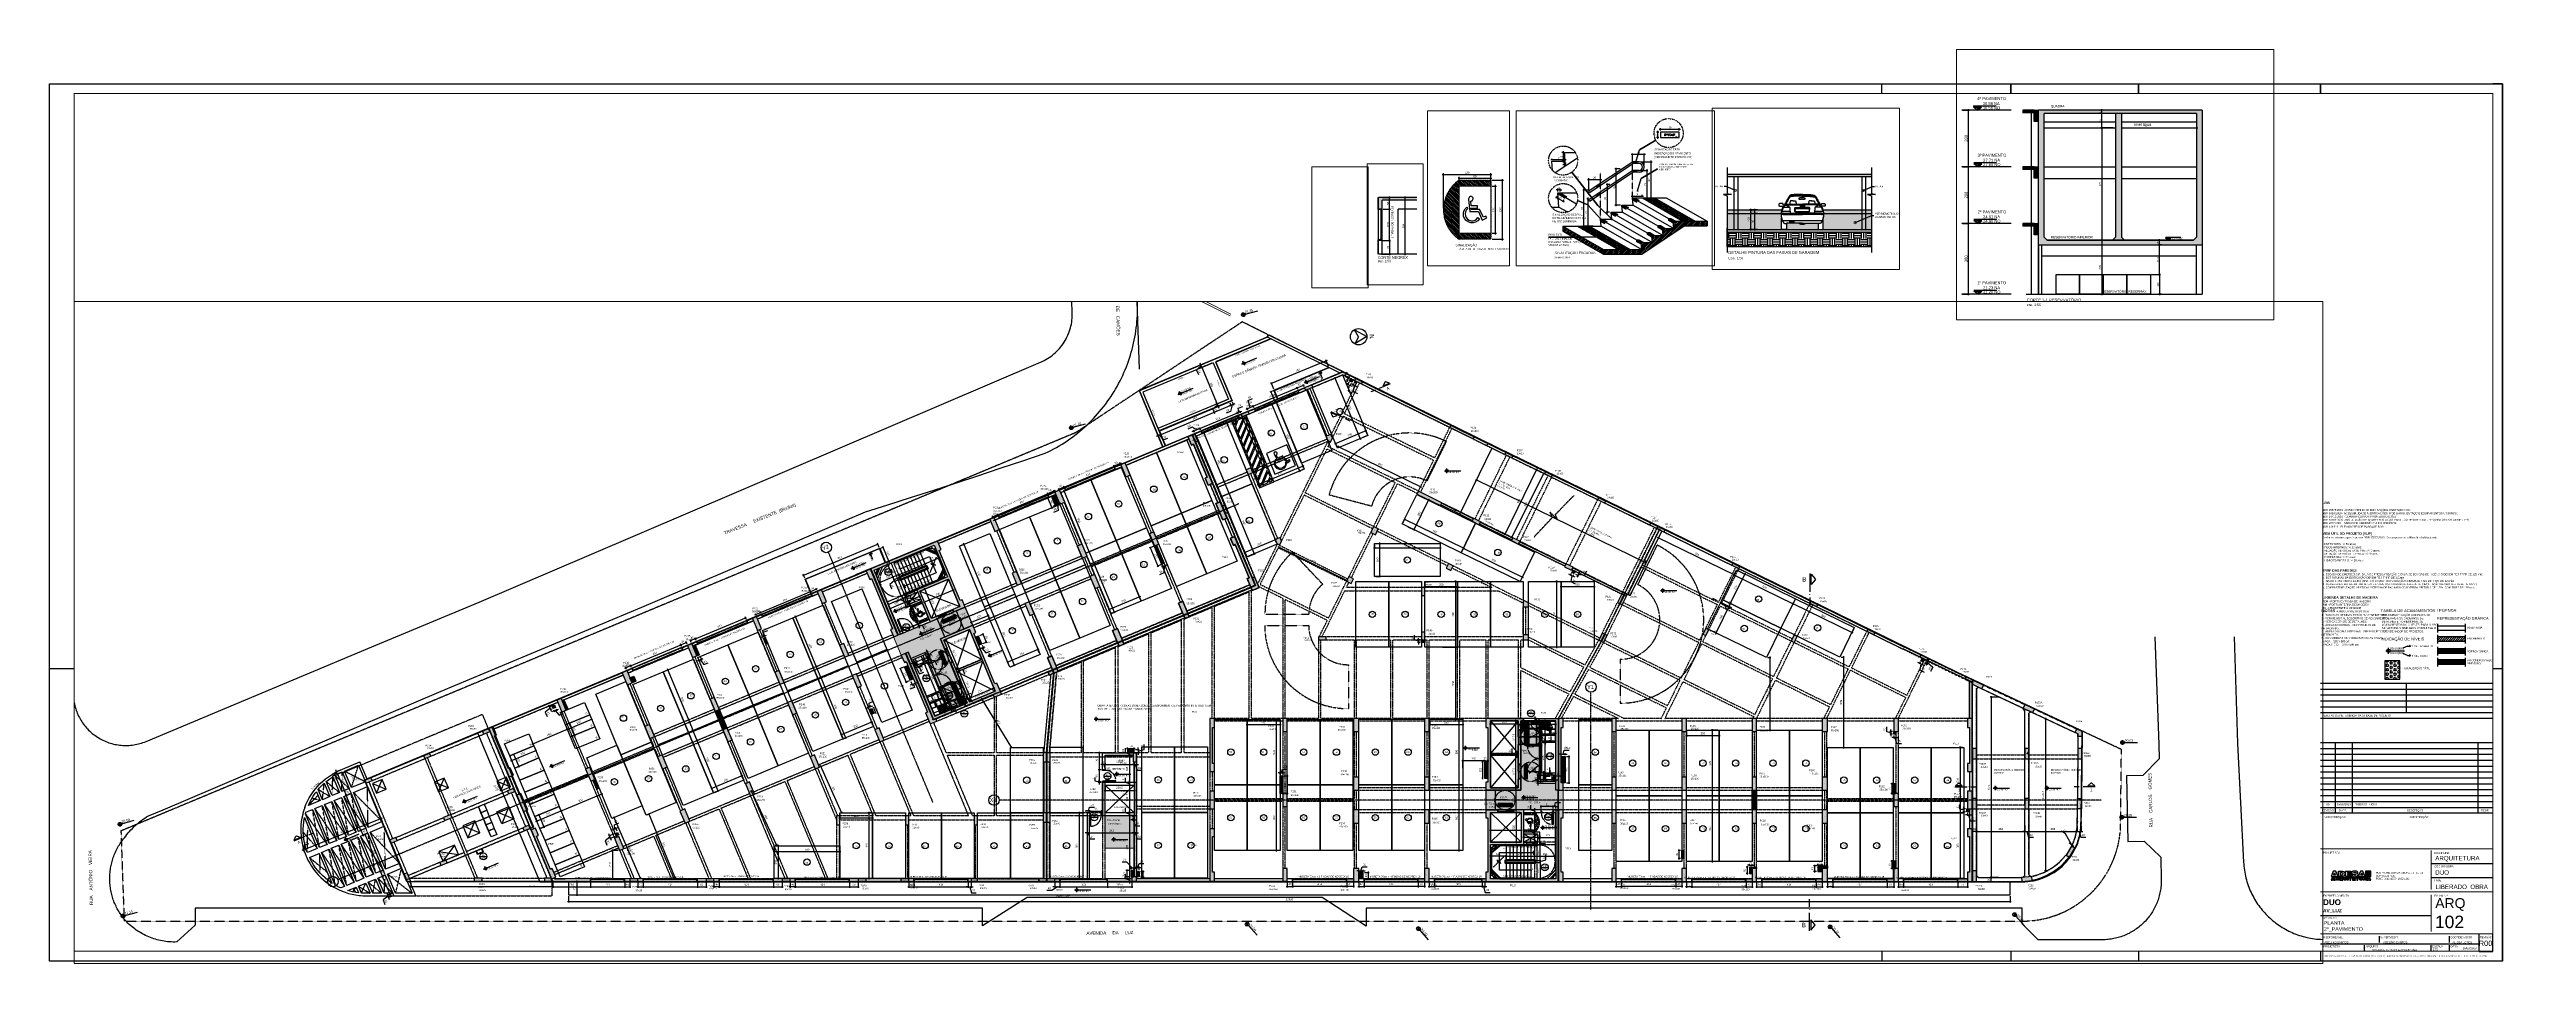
# Paper-space layout 'Layout1' of a CAD drawing. Header units: metres. Extents: x 2 to 2519, y 0 to 929.
# The model-space entities are those that its viewports show. They can reach past a viewport. Long polylines and large blocks are cut down to what shows.
import ezdxf
from ezdxf import colors
from ezdxf.entities.mleader import LeaderData, LeaderLine
from ezdxf.enums import TextEntityAlignment as Align
from ezdxf.math import Vec2, Vec3

# ---------------------------------------------------------------- set-up
doc = ezdxf.new("R2010")
doc.units = ezdxf.units.M
doc.header["$PDMODE"] = 35
for name, pattern in [('8231-CRF-1$0$DASHDOT', [1, 0.5, -0.25, 0, -0.25]), ('DASHEDX2', [1.5, 1, -0.5]), ('ESTILO_TQS_0001', [1, 0.7, -0.3]), ('ESTILO_TQS_0003', [0.91, 0.5, -0.2, 0.01, -0.2]), ('ESTILO_TQS_0004', [1.12, 0.5, -0.2, 0.01, -0.2, 0.01, -0.2])]:
    doc.linetypes.add(name, pattern=pattern)
for name, color, linetype in [('1', 232, 'DASHEDX2'), ('12', 232, 'Continuous'), ('154', 37, 'Continuous'), ('20', 232, 'Continuous'), ('201', 2, 'ESTILO_TQS_0001'), ('205', 232, 'ESTILO_TQS_0004'), ('210', 15, 'ESTILO_TQS_0001'), ('214', 40, 'ESTILO_TQS_0003'), ('242', 143, 'Continuous'), ('28', 232, 'Continuous'), ('29', 232, 'Continuous'), ('3', 2, 'Continuous'), ('4', 2, 'Continuous'), ('5', 1, 'Continuous'), ('9', 232, 'Continuous'), ('ARQ-ALV ACAB', 4, 'Continuous'), ('ARQ-ALV OSSO', 5, 'Continuous'), ('ARQ-AUX', 7, 'Continuous'), ('ARQ-AUX1', 1, 'Continuous'), ('ARQ-AUX2', 2, 'Continuous'), ('ARQ-AUX3', 3, 'Continuous'), ('ARQ-CAX', 1, 'Continuous'), ('ARQ-CAX @ 1', 1, 'Continuous'), ('ARQ-CERÂMICA', 7, 'Continuous'), ('ARQ-DIM', 2, 'Continuous'), ('ARQ-DIM EMBASAM', 2, 'Continuous'), ('ARQ-DRYWALL', 7, 'Continuous'), ('ARQ-ENCH', 1, 'Continuous'), ('ARQ-EST', 2, 'Continuous'), ('ARQ-FOLHA', 7, 'Continuous'), ('ARQ-HTC', 251, 'Continuous'), ('ARQ-PISO', 7, 'Continuous'), ('ARQ-PRJ', 7, 'DASHEDX2'), ('ARQ-SIM', 1, 'Continuous'), ('ARQ-SIM EMBASAM', 1, 'Continuous'), ('ARQ-TXT', 2, 'Continuous'), ('ARQ-TXT EMBASAM', 2, 'Continuous'), ('ARQ-VG', 1, 'Continuous'), ('ES-CORTE', 2, 'Continuous'), ('ETE-PAREDE', 5, 'Continuous'), ('FOLHA', 7, 'Continuous'), ('HID-INC', 7, 'Continuous')]:
    doc.layers.add(name, color=color, linetype=linetype)
doc.layers.add('ARQ-FORRO', color=9, linetype='Continuous', lineweight=5)
doc.layers.add('MURO', color=44, linetype='Continuous', lineweight=0)
doc.styles.add('8231-CRF-1$0$r80-e25', font='romans.shx', dxfattribs={"height": 0.05})
doc.styles.add('Adesa', font='ARIALN.TTF')
doc.styles.add('Arial', font='arial.ttf')
doc.styles.add('M50', font='ARIALN.TTF', dxfattribs={"height": 0.15})
doc.styles.add('RL CARIMBO', font='arial.ttf', dxfattribs={"width": 0.9, "height": 15})
doc.styles.get("Standard").update_dxf_attribs({"font": 'arial.ttf'})
doc.dimstyles.new('8231-CRF-1$0$25', dxfattribs={"dimtxt": 0.01, "dimasz": 0.0505, "dimexe": 0.022, "dimexo": 0.0295, "dimgap": 0.012, "dimtad": 1, "dimzin": 4, "dimdsep": 46, "dimtxsty": '8231-CRF-1$0$r80-e25', "dimblk1": '8231-CRF-1$0$_DOTSMALL', "dimblk2": '8231-CRF-1$0$_DOTSMALL', "dimsah": 1, "dimcen": 0.1, "dimdle": 0.0275, "dimclrd": 1, "dimclre": 1, "dimclrt": 3, "dimadec": 0, "dimazin": 0, "dimtfac": 1, "dimtix": 1, "dimtmove": 2, "dimatfit": 3, "dimldrblk": '8231-CRF-1$0$_DOTSMALL', "dimfxl": 1, "dimtolj": 1, "dimtzin": 4, "dimarcsym": 0})
doc.dimstyles.new('ADESA 1-0025', dxfattribs={"dimtxt": 0.05, "dimasz": 0.045, "dimexe": 0.03, "dimexo": 0.04, "dimgap": 0.02, "dimtad": 1, "dimtoh": 1, "dimdec": 0, "dimlfac": 100, "dimzin": 4, "dimtxsty": 'Adesa', "dimblk": 'DOTSMALL', "dimcen": 1, "dimdle": 0.03, "dimclrd": 1, "dimclre": 1, "dimclrt": 256, "dimazin": 1, "dimtm": 1e-09, "dimtfac": 1, "dimtdec": 0, "dimtix": 1, "dimtmove": 2, "dimatfit": 0, "dimldrblk": 'DOTSMALL', "dimfxl": 0.8, "dimtvp": 2, "dimtolj": 1, "dimtzin": 0, "dimarcsym": 0})
doc.dimstyles.new('ADESA 1-0050', dxfattribs={"dimtxt": 0.1, "dimasz": 0.1, "dimexe": 0.05, "dimexo": 0.05, "dimgap": 0.03, "dimtad": 1, "dimdec": 1, "dimlfac": 100, "dimzin": 12, "dimtxsty": 'Adesa', "dimblk": 'DOTSMALL', "dimcen": 1, "dimdle": 0.05, "dimclrd": 1, "dimclre": 1, "dimclrt": 256, "dimazin": 3, "dimtm": 1e-09, "dimtfac": 1, "dimtdec": 1, "dimtmove": 1, "dimatfit": 0, "dimldrblk": 'DOTSMALL', "dimfxl": 0.8, "dimtvp": 2, "dimtolj": 1, "dimtzin": 0, "dimarcsym": 0})
doc.dimstyles.new('ADESA 1-0075', dxfattribs={"dimtxt": 0.15, "dimasz": 0.15, "dimexe": 0.075, "dimexo": 0.1, "dimgap": 0.1, "dimtad": 1, "dimdec": 1, "dimlfac": 100, "dimzin": 12, "dimtxsty": 'Adesa', "dimblk": 'DOTSMALL', "dimcen": 1, "dimdle": 0.075, "dimclrd": 1, "dimclre": 1, "dimclrt": 256, "dimazin": 3, "dimtm": 1e-09, "dimtfac": 1, "dimtdec": 1, "dimtmove": 1, "dimatfit": 0, "dimldrblk": 'DOTSMALL', "dimfxl": 0.8, "dimtvp": 2, "dimtolj": 1, "dimtzin": 0, "dimarcsym": 0})
pattern_1 = [(67.65395, (-70.760808, 10.799186), (-0.029365716, 0.01207134), [])]

# ---------------------------------------------------------------- blocks, each defined once
blk = doc.blocks.new('FL-A0')
for p, q in [((-1000, 0), (-1000, 892)), ((862.2, 882), (862.2, 892)), ((993.2, 892), (993.2, 882)), ((993.2, 882), (993.2, 892)), ((1123.2, 892), (1123.2, 882)), ((1123.2, 882), (1123.2, 892)), ((1308.2, 892), (1308.2, 882)), ((1308.2, 882), (1308.2, 892)), ((1493.2, 0), (1493.2, 892)), ((862.2, 10), (862.2, 0)), ((993.2, 10), (993.2, 0)), ((993.2, 10), (993.2, 0)), ((1123.2, 10), (1123.2, 0)), ((1123.2, 10), (1123.2, 0)), ((1308.2, 10), (1308.2, 0)), ((1308.2, 10), (1308.2, 0))]:
    blk.add_line(p, q)
at = {"const_width": 1}
blk.add_lwpolyline([(-975, 882), (1483.2, 882), (1483.2, 10), (-975, 10)], close=True, dxfattribs=at)
at = {"layer": 'FOLHA'}
for p, q in [((-1000, 0), (-1000, 892)), ((-1000, 892), (1493.2, 892)), ((1493.2, 892), (1483.2, 892)), ((1493.2, 892), (1493.2, 0)), ((-975, 297), (-1000, 297)), ((1493.2, 297), (1483.2, 297)), ((1493.2, 0), (-1000, 0))]:
    blk.add_line(p, q, dxfattribs=at)
blk = doc.blocks.new('CARIMBO-JARDINS')
at = {"color": 2}
for p, q in [((-176.2, 274.3), (-1.2, 274.3)), ((-176.2, 268.3), (-1.2, 268.3)), ((-176.2, 262.3), (-1.2, 262.3)), ((-176.2, 256.3), (-1.2, 256.3)), ((-88.7, 244.3), (-88.7, 274.3)), ((-176.2, 250.3), (-1.2, 250.3)), ((-176.2, 214), (-1, 214)), ((-176.2, 208), (-1, 208)), ((-176.2, 202), (-1, 202)), ((-161.2, 214), (-161.2, 148)), ((-143.8, 214), (-143.8, 148)), ((-16.2, 214), (-16.2, 148)), ((-176.2, 196), (-1, 196)), ((-176.2, 190), (-1, 190)), ((-176.2, 184), (-1, 184)), ((-176.2, 178), (-1, 178)), ((-176.2, 172), (-1, 172)), ((-176.2, 166), (-1, 166)), ((-176.2, 160), (-1, 160)), ((-176.2, 154), (-1, 154)), ((-63.5, 91.1), (-1.4, 91.1)), ((-63.5, 76.6), (-1.4, 76.6))]:
    blk.add_line(p, q, dxfattribs=at)
at = {"color": 3}
for p, q in [((-176.2, 244.3), (-1.2, 244.3)), ((-1.2, 238.3), (-176.2, 238.3)), ((-176.2, 148), (-1, 148)), ((-1, 142), (-176.2, 142)), ((-161.2, 147), (-161.2, 143)), ((-143.8, 147), (-143.8, 143)), ((-16.2, 147), (-16.2, 143))]:
    blk.add_line(p, q, dxfattribs=at)
at = {"color": 3, "linetype": 'Continuous', "const_width": 1}
for points in [[(-176.2, 105.7), (-1.4, 105.7)], [(-63.5, 64.4), (-63.5, 104.2)], [(-176.2, 62), (-1.4, 62)], [(-63.5, 21.6), (-63.5, 59.1)], [(-176.2, 19.3), (-1, 19.3)]]:
    blk.add_lwpolyline(points, dxfattribs=at)
at = {"color": 2}
for points in [[(-176.2, 38), (-63.5, 38)], [(-176.2, 9.3), (-15, 9.3)]]:
    blk.add_lwpolyline(points, dxfattribs=at)
at = {"color": 2, "linetype": 'Continuous', "ltscale": 0.5}
for points in [[(-131.4, 1.5), (-131.4, 7.9)], [(-116.3, 10.7), (-116.3, 17.2)], [(-63.5, 1.5), (-63.5, 7.9)], [(-44.9, 10.7), (-44.9, 17.2)], [(-44.9, 1.5), (-44.9, 7.9)], [(-15, 1.5), (-15, 19.3)]]:
    blk.add_lwpolyline(points, dxfattribs=at)
at = {"color": 2, "style": 'RL CARIMBO', "width": 0.9}
blk.add_text('PLANTAS DE REFERÊNCIA PARA BASE DE PROJETO', height=2, dxfattribs=at).set_placement((-174.6, 240.3))
for s, p in [('REVISÃO', (-168.7, 146)), ('DATA ', (-153.2, 146)), ('RESP.', (-8.7, 146))]:
    blk.add_text(s, height=2, dxfattribs=at).set_placement(p, align=Align.TOP_CENTER)
at = {"color": 3, "style": 'RL CARIMBO', "width": 0.9}
for s, p in [('INCORPORAÇÃO', (-173.3, 137.2)), ('CONSTRUÇÃO', (-85.8, 137.2)), ('PROJETISTA', (-173.3, 100.8)), ('DISCIPLINA', (-60.5, 100.7)), ('CÓDIGO/OBRA', (-60.5, 87)), ('EMPREENDIMENTO', (-173.3, 57.1)), ('FASE', (-60.5, 72.9)), ('FOLHA N.º', (-60.5, 57.1)), ('ASSUNTO', (-173.2, 34.7)), ('RESPONSÁVEL', (-173.2, 14.9)), ('PROJETISTA', (-173.2, 5.7)), ('ARQUIVO', (-130.2, 5.7)), ('SUPERVISOR', (-115.4, 14.9)), ('ESCALA', (-62.6, 5.7)), ('COORDENADOR', (-44, 14.9)), ('DATA', (-44, 5.7)), ('REVISÃO', (-14.1, 14.9))]:
    blk.add_text(s, height=2, dxfattribs=at).set_placement(p)
at = {"color": 2, "style": 'RL CARIMBO', "width": 0.9}
blk.add_text('DESCRIÇÃO', height=2, dxfattribs=at).set_placement((-88.1, 146), align=Align.TOP_LEFT)
blk = doc.blocks.new('LOGO ADESA')
at = {"layer": 'FOLHA', "true_color": 0x006983}
h = blk.add_hatch(color=146, dxfattribs=at)
h.dxf.hatch_style = 1
h.paths.add_polyline_path([(4, 4.5), (2.9, 4.5), (1.9, 4.5), (0, 0), (1.8, 0), (1.9, 0.4), (2.9, 0.4), (4, 0.4), (4.1, 0), (5.9, 0)])
h.paths.add_polyline_path([(3.5, 1.5), (2.9, 1.5), (2.4, 1.5), (2.9, 3.1)], flags=16)
h.paths.add_polyline_path([(6.2, 4.5), (6.2, 0), (9.7, 0, 0.948907), (9.7, 4.5)])
h.paths.add_polyline_path([(8, 3.4), (8.9, 3.4, -0.931092), (9.1, 1.2), (8, 1.2)], flags=16)
h.paths.add_polyline_path([(16.8, 3.4), (16.8, 4.5), (12.2, 4.5), (12.2, 0), (17, 0), (17, 1.1), (13.9, 1.1), (13.9, 1.7), (16.3, 1.7), (16.3, 2.8), (13.9, 2.8), (13.9, 3.4)])
h.paths.add_polyline_path([(20.5, 3.4, -0.237413), (20.7, 3.2), (22.7, 3.2, 0.178244), (22.4, 3.9, 0.159561), (21.6, 4.4, 0.040162), (20, 4.6, 0.078066), (18.5, 4.4, 0.12263), (17.7, 4, 0.165276), (17.4, 3.5, 0.071413), (17.4, 2.9, 0.094699), (17.5, 2.6, 0.166692), (18.2, 2, 0.094522), (19.5, 1.7, -0.029062), (20.1, 1.7, -0.020422), (20.5, 1.6, -0.002895), (20.6, 1.6, -0.253582), (20.9, 1.4, -0.244103), (20.8, 1.2, -0.158589), (20.6, 1, -0.13145), (19.9, 1, -0.045808), (19.6, 1.1, -0.270689), (19.4, 1.3), (17.3, 1.3, 0.28517), (18.6, 0, 0.068195), (20.1, -0.2, 0.078133), (22, 0.1, 0.324293), (22.9, 1.4, 0.386526), (21.7, 2.7), (19.7, 3, -0.100578), (19.4, 3.1, -0.633349), (19.4, 3.5, -0.221103)])
h.paths.add_polyline_path([(24.9, 4.5), (23, 0), (24.8, 0), (24.9, 0.4), (25.9, 0.4), (26.9, 0.4), (27, 0), (28.9, 0), (26.9, 4.5), (25.9, 4.5)])
h.paths.add_polyline_path([(25.9, 3.1), (26.5, 1.5), (25.9, 1.5), (25.3, 1.5)], flags=16)
h.paths.add_polyline_path([(32, -0.5), (31.4, -0.5), (30.3, -3), (31.4, -3), (31.4, -2.8), (32, -2.8), (32.6, -2.8), (32.6, -3), (33.7, -3), (32.6, -0.5)])
h.paths.add_polyline_path([(32, -1.3), (32.3, -2.1), (32, -2.1), (31.7, -2.1)], flags=16)
h.paths.add_polyline_path([(27.1, -0.5), (27.1, -3), (28.1, -3), (28.1, -2.3), (28.9, -2.3, -0.29686), (29, -2.4), (29, -3), (30.1, -3), (30.1, -2.2, 0.285546), (29.7, -1.8, 0.266418), (30.1, -1.4), (30.1, -0.9, 0.296968), (29.3, -0.5)])
h.paths.add_polyline_path([(28.2, -1.1), (28.9, -1.1, -0.918201), (28.9, -1.6), (28.2, -1.6)], flags=16)
h.paths.add_polyline_path([(1.7, -0.5), (1.1, -0.5), (0, -3), (1, -3), (1.1, -2.8), (1.7, -2.8), (2.2, -2.8), (2.3, -3), (3.3, -3), (2.2, -0.5)])
h.paths.add_polyline_path([(1.7, -1.3), (2, -2.1), (1.7, -2.1), (1.3, -2.1)], flags=16)
h.paths.add_polyline_path([(3.5, -0.5), (3.5, -3), (4.5, -3), (4.5, -2.2), (5.3, -2.2, -0.29686), (5.4, -2.4), (5.4, -3), (6.4, -3), (6.4, -2.2, 0.285546), (6.1, -1.8, 0.266418), (6.4, -1.4), (6.4, -0.9, 0.296968), (5.7, -0.5)])
h.paths.add_polyline_path([(4.6, -1.1), (5.3, -1.1, -0.918201), (5.3, -1.6), (4.6, -1.6)], flags=16)
h.paths.add_polyline_path([(8.1, -0.4, 0.187369), (7, -0.9, 0.315446), (7, -2.6, 0.187369), (8.1, -3.1), (8.8, -3.1, 0.0369), (9, -3), (9.5, -3.5), (10, -3.1), (9.7, -2.7, 0.043768), (9.9, -2.6, 0.315446), (9.9, -0.9, 0.187369), (8.8, -0.4)])
h.paths.add_polyline_path([(8.8, -1.2, -0.329329), (9, -2.1), (8.8, -1.8), (8.3, -2.2), (8.5, -2.4, -0.179141), (8.1, -2.3, -0.447153), (8.1, -1.2, -0.305995)], flags=16)
h.paths.add_polyline_path([(12.4, -1.9, -0.17674), (12.3, -2.2, -0.173532), (12, -2.3), (11.8, -2.3), (11.7, -2.3, -0.173532), (11.4, -2.2, -0.152792), (11.3, -2), (11.3, -0.5), (10.4, -0.5), (10.4, -2, 0.102402), (10.5, -2.3, 0.302428), (11.5, -3), (11.8, -3), (12.2, -3, 0.295825), (13.2, -2.3, 0.102402), (13.3, -2), (13.3, -0.5), (12.4, -0.5)])
h.paths.add_polyline_path([(14.6, -0.5), (13.6, -0.5), (13.6, -3), (14.6, -3)])
h.paths.add_polyline_path([(16.8, -1.1), (17.7, -1.1), (17.7, -0.5), (14.9, -0.5), (14.9, -1.1), (15.8, -1.1), (15.8, -3), (16.8, -3)])
h.paths.add_polyline_path([(18, -0.5), (18, -3), (20.7, -3), (20.7, -2.4), (18.9, -2.4), (18.9, -2), (20.3, -2), (20.3, -1.4), (18.9, -1.4), (18.9, -1.1), (20.6, -1.1), (20.6, -0.5)])
h.paths.add_polyline_path([(20.9, -0.5), (20.9, -1.1), (21.8, -1.1), (21.8, -3), (22.7, -3), (22.7, -1.1), (23.6, -1.1), (23.6, -0.5)])
h.paths.add_polyline_path([(25.9, -1.9, -0.17674), (25.8, -2.2, -0.173532), (25.6, -2.3), (25.4, -2.3), (25.2, -2.3, -0.173532), (25, -2.2, -0.152792), (24.9, -2), (24.9, -0.5), (23.9, -0.5), (23.9, -2, 0.102402), (24, -2.3, 0.302428), (25.1, -3), (25.4, -3), (25.8, -3, 0.295825), (26.8, -2.3, 0.102402), (26.8, -2), (26.8, -0.5), (25.9, -0.5)])
at = {"layer": 'FOLHA'}
h = blk.add_hatch(color=7, dxfattribs=at)
h.dxf.hatch_style = 1
h.paths.add_polyline_path([(29.2, 0), (33.7, 0), (33.7, 4.5), (29.2, 4.5)])
at = {"color": 7}
blk.add_lwpolyline([(29.2, 0), (33.7, 0), (33.7, 4.5), (29.2, 4.5)], close=True, dxfattribs=at)
at = {"layer": 'FOLHA', "color": 146, "true_color": 0x006983}
for points in [[(2.9, 4.5), (1.9, 4.5), (0, 0), (1.8, 0), (1.9, 0.4), (2.9, 0.4), (4, 0.4), (4.1, 0), (5.9, 0), (4, 4.5)], [(2.9, 1.5), (2.4, 1.5), (2.9, 3.1), (3.5, 1.5)], [(17, 0), (12.2, 0), (12.2, 4.5), (16.8, 4.5), (16.8, 3.4), (13.9, 3.4), (13.9, 2.8), (16.3, 2.8), (16.3, 1.7), (13.9, 1.7), (13.9, 1.1), (17, 1.1)], [(25.9, 4.5), (24.9, 4.5), (23, 0), (24.8, 0), (24.9, 0.4), (25.9, 0.4), (26.9, 0.4), (27, 0), (28.9, 0), (26.9, 4.5)], [(25.9, 1.5), (25.3, 1.5), (25.9, 3.1), (26.5, 1.5)], [(1.7, -0.5), (1.1, -0.5), (0, -3), (1, -3), (1.1, -2.8), (1.7, -2.8), (2.2, -2.8), (2.3, -3), (3.3, -3), (2.2, -0.5)], [(1.7, -2.1), (1.3, -2.1), (1.7, -1.3), (2, -2.1)], [(13.6, -0.5), (14.6, -0.5), (14.6, -3), (13.6, -3)], [(32, -0.5), (31.4, -0.5), (30.3, -3), (31.4, -3), (31.4, -2.8), (32, -2.8), (32.6, -2.8), (32.6, -3), (33.7, -3), (32.6, -0.5)], [(32, -2.1), (31.7, -2.1), (32, -1.3), (32.3, -2.1)]]:
    blk.add_lwpolyline(points, close=True, dxfattribs=at)
for points in [[(6.2, 0), (6.2, 4.5), (9.7, 4.5, -0.948907), (9.7, 0)], [(8, 1.2), (8, 3.4), (8.9, 3.4, -0.931092), (9.1, 1.2)], [(5.7, -0.5, -0.296968), (6.4, -0.9), (6.4, -1.4, -0.266418), (6.1, -1.8, -0.285546), (6.4, -2.2), (6.4, -3), (5.4, -3), (5.4, -2.4, 0.29686), (5.3, -2.2), (4.5, -2.2), (4.5, -3), (3.5, -3), (3.5, -0.5)], [(4.6, -1.6), (5.3, -1.6, 0.885214), (5.3, -1.1), (4.6, -1.1)], [(7, -2.6, 0.187369), (8.1, -3.1), (8.8, -3.1, 0.0369), (9, -3), (9.5, -3.5), (10, -3.1), (9.7, -2.7, 0.043768), (9.9, -2.6, 0.315446), (9.9, -0.9, 0.187369), (8.8, -0.4), (8.1, -0.4, 0.187369), (7, -0.9, 0.315446)], [(11.8, -3), (11.5, -3, -0.295825), (10.5, -2.3, -0.102402), (10.4, -2), (10.4, -0.5), (10.4, -0.5), (11.3, -0.5), (11.3, -1.9, 0.17674), (11.4, -2.2, 0.159698), (11.6, -2.3, 0.071182), (11.7, -2.3), (11.8, -2.3), (12, -2.3, 0.071182), (12.1, -2.3, 0.159698), (12.3, -2.2, 0.17674), (12.4, -1.9), (12.4, -0.5), (13.3, -0.5), (13.3, -0.5), (13.3, -2, -0.102402), (13.2, -2.3, -0.295825), (12.2, -3)], [(25.4, -3), (25, -3, -0.295825), (24, -2.3, -0.102402), (23.9, -2), (23.9, -0.5), (23.9, -0.5), (24.9, -0.5), (24.9, -1.9, 0.17674), (25, -2.2, 0.159698), (25.2, -2.3, 0.071182), (25.2, -2.3), (25.4, -2.3), (25.6, -2.3, 0.071182), (25.6, -2.3, 0.159698), (25.8, -2.2, 0.17674), (25.9, -1.9), (25.9, -0.5), (26.8, -0.5), (26.8, -0.5), (26.8, -2, -0.102402), (26.8, -2.3, -0.295825), (25.8, -3)], [(29.3, -0.5, -0.296968), (30.1, -0.9), (30.1, -1.4, -0.266418), (29.7, -1.8, -0.285546), (30.1, -2.2), (30.1, -3), (29, -3), (29, -2.4, 0.29686), (28.9, -2.3), (28.1, -2.3), (28.1, -3), (27.1, -3), (27.1, -0.5)], [(28.2, -1.6), (28.9, -1.6, 0.885214), (28.9, -1.1), (28.2, -1.1)]]:
    blk.add_lwpolyline(points, format="xyb", close=True, dxfattribs=at)
for points in [[(17.3, 1.3), (17.3, 1.3, 0.283261), (18.6, 0, 0.068195), (20.1, -0.2, 0.078133), (22, 0.1, 0.324293), (22.9, 1.4, 0.386526), (21.7, 2.7), (19.7, 3, -0.100578), (19.4, 3.1, -0.633349), (19.4, 3.5, -0.221103), (20.5, 3.4, -0.237413), (20.7, 3.2), (22.7, 3.2), (22.7, 3.2, 0.167313), (22.4, 3.9, 0.159561), (21.6, 4.4, 0.040162), (20, 4.6, 0.078066), (18.5, 4.4, 0.12263), (17.7, 4, 0.165276), (17.4, 3.5, 0.071413), (17.4, 2.9, 0.094699), (17.5, 2.6, 0.166692), (18.2, 2, 0.094522), (19.5, 1.7, -0.029062), (20.1, 1.7, -0.020422), (20.5, 1.6, -0.002895), (20.6, 1.6, -0.253582), (20.9, 1.4, -0.244103), (20.8, 1.2, -0.158589), (20.6, 1, -0.13145), (19.9, 1, -0.045808), (19.6, 1.1, -0.270689), (19.4, 1.3), (17.3, 1.3)], [(8.8, -1.2, 0.305995), (8.1, -1.2, 0.447153), (8.1, -2.3, 0.179141), (8.5, -2.4), (8.3, -2.2), (8.8, -1.8), (9, -2.1, 0.329329), (8.8, -1.2)]]:
    blk.add_lwpolyline(points, format="xyb", dxfattribs=at)
for points in [[(14.9, -0.5), (14.9, -1.1), (15.8, -1.1), (15.8, -3), (16.8, -3), (16.8, -1.1), (17.7, -1.1), (17.7, -0.5), (14.9, -0.5), (17.7, -0.5)], [(18, -0.5), (18, -3), (20.7, -3), (20.7, -2.4), (18.9, -2.4), (18.9, -2), (20.3, -2), (20.3, -1.4), (18.9, -1.4), (18.9, -1.1), (20.6, -1.1), (20.6, -0.5), (18, -0.5)], [(20.9, -0.5), (20.9, -1.1), (21.8, -1.1), (21.8, -3), (22.7, -3), (22.7, -1.1), (23.6, -1.1), (23.6, -0.5), (20.9, -0.5), (23.6, -0.5)]]:
    blk.add_lwpolyline(points, dxfattribs=at)
at = {"layer": 'ARQ-FOLHA', "insert": (37.8, 3.9), "char_height": 1.5, "width": 41.969, "attachment_point": 1, "style": 'Arial'}
blk.add_mtext('RUA PADRE GARCIA VELHO, 73 - CJ. 41\\PCEP: 05421- 030\\PFONE: 3032 4355 / 3032 4362 ', dxfattribs=at)
blk = doc.blocks.new('.CARIMBO')
at = {"layer": 'ARQ-DIM'}
blk.add_lwpolyline([(161.2, 7.5), (175.2, 7.5), (175.2, 25.2)], dxfattribs=at)
at = {"color": 2}
blk.add_blockref('CARIMBO-JARDINS', (176.2, 5.9), dxfattribs=at)
at = {"layer": 'ARQ-FOLHA', "xscale": 1.20352306414466, "yscale": 1.20352306414466, "zscale": 1.20352306414466}
blk.add_blockref('LOGO ADESA', (10.8, 83.6), dxfattribs=at)
at = {"color": 2, "style": 'RL CARIMBO', "width": 0.9}
blk.add_text('DUO-ARQ-LO-102-PLA-2PV-R00.dwg', height=2, dxfattribs=at).set_placement((51.4, 8))
at = {"color": 4, "attachment_point": 1, "style": 'Arial'}
for s, width, insert, char_height in [('ARQUITETURA', 3.126, (116.7, 104.5), 4.5), ('{\\C2;DUO}', 3.126, (116.7, 90), 4.5), ('{\\fArial|b1|i0|c0|p34;DUO\\P\\H0.59829x;AV_LUZ}', 3.126, (2.7, 60.4), 5.85), ('{\\C5;ARQ}', 3.126, (116.7, 61.6), 10.16), ('{\\C5;LIBERADO  OBRA}', 75.072, (117.1, 75.4), 4.5), ('{\\C2;ADELINO SANTOS}', 44.405, (4, 17.7), 2), ('{\\C2;ADELINO SANTOS}', 44.405, (63.9, 17.7), 2), ('{\\C2;ALISSA LOPES}', 44.405, (134.3, 17.7), 2)]:
    blk.add_mtext_dynamic_manual_height_columns(s, width=width, gutter_width=1, heights=[0], dxfattribs=dict(at, insert=insert, char_height=char_height))
at = {"layer": 'ARQ-FOLHA', "style": 'Arial'}
blk.add_text('00', height=2, dxfattribs=at).set_placement((9.1, 155.9), align=Align.RIGHT)
blk.add_text('EMISSÃO INICIAL', height=2, dxfattribs=at).set_placement((34.8, 155.9))
at = {"layer": 'FOLHA', "style": 'Arial'}
blk.add_text('DIREITOS AUTORAIS RESERVADO A REPRODUÇÃO TOTAL OU PARCIAL SEM PRÉVIA AUTORIZAÇÃO, CONFORME RESOLUÇÃO N° 67, DE 5 DE DEZEMBRO DE 2013', height=1.5, dxfattribs=at).set_placement((3.4, 2))
blk = doc.blocks.new('REF_LEG$0$SBPLNIV2')
for p, q in [((-0.25, 0), (1.44, 0)), ((0, -0.27), (0, 0.26))]:
    blk.add_line(p, q)
blk.add_circle((0, 0), 0.15)
at = {"color": 2, "style": 'Adesa'}
for tag, p in [('NIVELA', (0.15, 0.1)), ('NIVELO', (0.15, -0.3))]:
    blk.add_attdef(tag, p, '', height=0.2, dxfattribs=at)
blk = doc.blocks.new('CARIMBO')
h = blk.add_hatch()
h.set_pattern_fill('HEX', color=256, scale=0.4125, angle=180, style=0)
h.set_pattern_definition([(180, (75.6412, 290.77), (-3e-16, -2.26845), [1.3097, -2.61938]), (300, (75.6412, 290.77), (1.96453, 1.13422), [1.3097, -2.61938]), (240, (74.3315, 290.77), (1.96453, -1.13422), [1.3097, -2.61938])])
h.paths.add_polyline_path([(80.5, 302.2), (65.5, 302.2), (65.5, 283.5), (80.5, 283.5)])
at = {"layer": 'ARQ-AUX1'}
h = blk.add_hatch(dxfattribs=at)
h.set_pattern_fill('ANSI31', color=256, scale=0.5)
h.set_pattern_definition([(45, (-741.3556, -163.1018), (-1.122532, 1.122532), [])])
h.paths.add_polyline_path([(147, 326.9), (118.8, 326.9), (118.8, 322.4), (147, 322.4)])
at = {"layer": 'ARQ-DRYWALL', "ltscale": 10}
blk.add_hatch(color=162, dxfattribs=at).paths.add_polyline_path([(147, 303.5), (118.8, 303.5), (118.8, 299), (147, 299)])
at = {"layer": 'ARQ-FORRO'}
h = blk.add_hatch(color=256, dxfattribs=at)
h.dxf.hatch_style = 1
h.paths.add_polyline_path([(147, 314.6), (118.8, 314.6), (118.8, 310.1), (147, 310.1)])
blk.add_lwpolyline([(80.5, 302.2), (65.5, 302.2), (65.5, 283.5), (80.5, 283.5)], close=True)
at = {"layer": 'ARQ-AUX2'}
for p, q in [((118.8, 338), (147, 338)), ((118.8, 333.5), (147, 333.5)), ((118.8, 326.9), (147, 326.9)), ((118.8, 322.4), (147, 322.4)), ((147, 314.6), (118.8, 314.6)), ((118.8, 310.1), (147, 310.1)), ((118.8, 303.5), (147, 303.5)), ((118.8, 299), (147, 299))]:
    blk.add_line(p, q, dxfattribs=at)
at = {"layer": 'ARQ-SIM'}
for p, q in [((118.8, 339.8), (118.8, 331)), ((118.8, 328.7), (118.8, 319.9)), ((147, 339.8), (147, 331)), ((147, 328.7), (147, 319.9)), ((88.4, 317.3), (83.8, 315.2)), ((88.4, 307.7), (83.8, 309.8)), ((88.4, 317.3), (91.4, 317.3)), ((88.4, 307.7), (91.4, 307.7)), ((91.4, 317.3), (90.4, 318.3)), ((91.4, 317.3), (90.4, 316.4)), ((91.4, 307.7), (90.4, 308.6)), ((91.4, 307.7), (90.4, 306.7)), ((118.8, 316.5), (118.8, 307.7)), ((118.8, 305.4), (118.8, 296.6)), ((147, 316.5), (147, 307.7)), ((147, 305.4), (147, 296.6))]:
    blk.add_line(p, q, dxfattribs=at)
at = {"layer": 'ARQ-AUX', "color": 8}
blk.add_blockref('.CARIMBO', (-0.1, -0.6), dxfattribs=at)
at = {"layer": 'ARQ-TXT', "ltscale": 10, "xscale": 11.19999999999999, "yscale": 11.19999999999999, "zscale": 11.19999999999999}
blk.add_blockref('REF_LEG$0$SBPLNIV2', (69.1, 312.5), dxfattribs=at).add_auto_attribs({'NIVELA': '00.00(NA)', 'NIVELO': '00.00(NO)'})
at = {"layer": 'ARQ-TXT', "style": 'Adesa'}
for s, height, p in [('TABELA DE ACABAMENTOS', 3, (61.2, 351.8)), ('LEGENDA:', 3, (118.3, 352.1)), ('REPRESENTAÇÃO GRÁFICA', 2.8, (118.3, 344.1)), ('INDICAÇÃO DE NÍVEIS', 3, (61.2, 323))]:
    blk.add_text(s, height=height, dxfattribs=at).set_placement(p)
at = {"layer": 'ARQ-TXT', "ltscale": 10, "style": 'Adesa'}
for s, p in [('ALVENARIA', (149, 335.1)), ('NÍVEL ACABADO', (92.3, 316.2)), ('NÍVEL OSSO', (92.3, 306.3)), ('AR CONDICIONADO', (148.9, 301.9)), ('FORRO / SANCA', (148.9, 310.9)), ('ENCHIMENTO', (149, 324)), ('PREVISÃO', (148.9, 298.6))]:
    blk.add_text(s, height=2, dxfattribs=at).set_placement(p)
at = {"layer": 'ARQ-TXT', "insert": (1.8, 464.9), "char_height": 0.23, "attachment_point": 1, "style": 'Adesa'}
blk.add_mtext_dynamic_manual_height_columns('\\A1;{\\fArial Narrow|b1|i0|c0|p34;\\P\\P\\H10.86957x;LEIS\\P\\H0.8x;\\P\\fArial Narrow|b0|i0|c0|p34;NBR 15575:2013 - DESEMPENHO DE EDIFICAÇÕES HABITACIONAIS;\\PNBR 9050:2020 - ACESSIBILIDADE A EDIFICAÇÕES, MOBILIÁRIO, ESPAÇO E EQUIPAMENTOS URBANOS;\\PNBR 14718:2019 - GUARDA-CORPOS PARA EDIFICAÇÕES;\\PNBR 13103:2020 - INSTALAÇÃO DE APARELHOS A GÁS PARA USO RESIDENCIAL - REQUISITOS DOS AMBIENTES;\\PNBR 9077:2001 - SAÍDAS DE EMERGÊNCIA EM EDIFÍCIOS;\\P\\A0;\\fCalibri|b0|i0|c0|p34;\\H0.115x;\\P\\fArial Narrow|b0|i0|c0|p34;\\H8.6956x;NBR NM 313 - ELEVADORES DE PASSAGEIROS;\\P\\A1;\\P\\fArial Narrow|b1|i0|c0|p34;\\H1.25001x;VIDA ÚTIL DO PROJETO (VUP) \\P\\fArial Narrow|b0|i0|c0|p34;\\H0.8x;Conforme mínimo especificado na NBR 15575:2013- Desempenho de edificações habitacionais \\P\\P\\pi-0.69,l0.92,t1.84;-^IESTRUTURA:  \\A0;>/\\A1; 50 anos;\\P-^IPISOS INTERNOS: \\A0;>/\\A1; 13 anos;\\P-^IVEDAÇÃO VERTICAL EXTERNA: \\A0;>/\\A1; 40 anos;\\P-^IVEDAÇÃO VERTICAL INTERNA: \\A0;>/\\A1; 20 anos;\\P-^ICOBERTURA: \\A0;>/\\A1; 20 anos;\\P-^IHIDROSSANITÁRIO: \\A0;>/\\A1; 20 anos;\\P\\pi0,l0,tz;\\P\\P\\fArial Narrow|b1|i0|c0|p34;\\H1.25x;TRRF DAS PAREDES \\fArial Narrow|b0|i0|c0|p34;\\H0.8x;\\P\\A0;a.^I ESCADA DE EMERGÊNCIA, SALA DE PRESSURIZAÇÃO E CASA DE BOMBAS DE INCÊNDIO DEVEM TER TRRF DE 120 min;\\Pb.^I ESTRUTURAS DA EDIFICAÇÃO DEVEM TER TRRF DE 120min;\\Pc.^I ABERTURAS ENTRE LAJES (SHAFTS) DEVEM TER VEDAÇÃO COM MATERIAIS DE TRRF DE 120min;\\Pd.^I AS PAREDES ENTRE AS UNIDADES E ENTRE AS UNIDADES E A ÁREA DE CIRCULAÇÃO DEVEM TER TRRF DE 60min;\\Pe.^I COMPARTIMENTAÇÃO VERTICAL EXTERNA DE FACHADA COM VERGA-PEITORIL DE 1,20m COM TRRF DE 120 min;\\H0.115x;\\P\\A1;\\H8.69567x;\\P\\P\\A0;\\fArial Narrow|b1|i0|c0|p34;\\H1.24999x;LEGENDA DETALHE DE MADEIRA\\H0.115x;\\P\\fArial Narrow|b0|i0|c0|p34;\\H6.95652x;PEM - PORTA ENTRADA DE MADEIRA\\PPIM - PORTA INTERNA DE MADEIRA\\PRU - RESISTENTE À UMIDADE\\PPIA - PORTA INSOLANTE ACÚSTICA\\H0.115x;\\P\\A1;\\H8.69569x;\\P\\P }', width=202.946, gutter_width=25, heights=[137], dxfattribs=at)
at = {"layer": 'ARQ-TXT', "insert": (0.9, 354.8), "char_height": 2, "width": 56.24, "attachment_point": 1, "style": 'Adesa'}
blk.add_mtext('{\\H1.5x;NOTAS}\\P1 - TODAS AS MEDIDAS ESTÃO EM CENTÍMETROS.\\P2 - VER MEMORIAL DESCRITIVO DE ACABAMENTOS.\\P3 - VER CADERNOS DE DETALHES.\\P4 - ÁREAS EXTERNAS - VER PROJETO DE PAISAGISMO.\\P5 - ÁREAS SOCIAIS INTERNAS - VER PROJETO DE INTERIORES.\\P6 - CONSIDERAR AS MEDIDAS PARA AS VAGAS:\\P. VAGA = 250 x 500 cm\\P. VAGA P.C.D. = 370 x 500 cm', dxfattribs=at)
at = {"layer": 'ARQ-TXT', "ltscale": 10, "char_height": 2, "attachment_point": 1, "style": 'Adesa'}
for s, insert, width in [('VER ESPECIFICAÇÃO COMPLETA DE MATERIAIS NOS CADERNOS DE DETALHES E NO MEMORIAL DE ACABAMENTOS DO CLIENTE. PARA O USO DE MATERIAIS SIMILARES CONSULTAR O COORDENADOR DE PROJETOS.', (62.3, 349.9), 47.909), ('\\A1;- SINALIZAÇÃO TÁTIL ', (83.4, 295.7), 88.81)]:
    blk.add_mtext(s, dxfattribs=dict(at, insert=insert, width=width))
blk = doc.blocks.new('*U13')
for points in [[(-0.025, -0.1), (0, -0.1), (0, -0.07), (0.01, -0.07), (0.01, 0.1), (-0.025, 0.1), (-0.025, -0.1)], [(0.845, -0.1), (0.82, -0.1), (0.82, -0.07), (0.81, -0.07), (0.81, 0.1), (0.845, 0.1), (0.845, -0.1)], [(0, -0.1), (0, -0.92), (0.03, -0.92), (0.03, -0.1)]]:
    blk.add_lwpolyline(points, close=True)
at = {"layer": 'ARQ-PRJ'}
blk.add_arc((0.024, -0.124), 0.797, 268.29868, 1.74012, dxfattribs=at)
blk = doc.blocks.new('ARQ-PERG RED')
at = {"layer": '1'}
for p, q in [((-1.197, -0.686), (-0.653, 1.023)), ((-2.674, -1.302), (-2.613, 0.135)), ((-2.447, 0.233), (-1.372, -0.759)), ((-1.935, -0.994), (-1.899, 0.503)), ((-1.724, 0.576), (-0.127, -0.239)), ((-3.412, -1.61), (-3.272, -0.362)), ((-3.12, -0.233), (-2.111, -1.067)), ((0.069, -3.719), (0.027, -0.608)), ((-2.849, -1.376), (-3.734, -0.839)), ((-0.67, -4.027), (-1.218, -1.128)), ((-1.043, -1.055), (1.139, -3.272)), ((-4.477, -2.055), (-3.755, -1.281)), ((-3.587, -1.684), (-4.203, -1.503)), ((-2.146, -4.643), (-2.695, -1.745)), ((-2.52, -1.671), (-0.845, -4.1)), ((-1.408, -4.335), (-1.957, -1.437)), ((-1.781, -1.363), (-0.107, -3.792)), ((-3.622, -5.259), (-4.171, -2.361)), ((-3.996, -2.288), (-2.321, -4.717)), ((-2.884, -4.951), (-3.433, -2.053)), ((-3.258, -1.98), (-1.583, -4.408)), ((-4.699, -2.679), (-3.059, -5.025)), ((-4.556, -5.649), (-4.525, -3.589)), ((1.402, -6.914), (1.293, -3.642)), ((-3.798, -5.333), (-4.867, -4.099)), ((-0.516, -4.396), (1.227, -6.987)), ((0.664, -7.222), (0.047, -4.161)), ((0.223, -4.088), (2.472, -6.468)), ((-1.992, -5.013), (-0.25, -7.604)), ((-0.813, -7.839), (-1.429, -4.778)), ((-1.254, -4.704), (0.489, -7.295)), ((-0.074, -7.53), (-0.691, -4.469)), ((-3.468, -5.629), (-1.726, -8.22)), ((-2.426, -8.127), (-2.905, -5.394)), ((-2.73, -5.32), (-0.988, -7.912)), ((-1.551, -8.146), (-2.167, -5.086)), ((-4.404, -6.019), (-3.046, -7.133)), ((-3.644, -5.702), (-3.589, -7.209)), ((2.169, -8.751), (2.626, -6.837)), ((1.302, -8.751), (1.381, -7.356)), ((1.556, -7.283), (3.425, -8.751)), ((-0.439, -8.734), (-0.096, -7.973)), ((0.08, -7.9), (1.096, -8.751)), ((0.435, -8.751), (0.643, -7.665)), ((0.818, -7.591), (1.963, -8.751)), ((-0.834, -8.281), (-1.108, -8.635)), ((-0.848, -8.686), (-1.075, -8.382)), ((-0.659, -8.208), (0.229, -8.751))]:
    blk.add_line(p, q, dxfattribs=at)
at = {"layer": '4'}
for p, q in [((-1.885, 0.715), (-0.551, 1.272)), ((-0.004, -0.041), (-0.551, 1.272)), ((-2.235, 0.561), (-1.885, 0.715)), ((-1.724, 0.576), (-0.653, 1.023)), ((-0.653, 1.023), (-0.179, -0.114)), ((-3.164, -0.022), (-2.944, 0.143)), ((-2.944, 0.143), (-2.716, 0.295)), ((-2.835, -0.012), (-2.615, 0.134)), ((-2.716, 0.295), (-2.479, 0.435)), ((-2.479, 0.435), (-2.235, 0.561)), ((-2.447, 0.233), (-2.387, 0.268)), ((-2.387, 0.268), (-2.153, 0.39)), ((-2.153, 0.39), (-1.908, 0.5)), ((-1.908, 0.5), (-1.899, 0.503)), ((-3.944, -0.793), (-3.765, -0.584)), ((-3.765, -0.584), (-3.575, -0.386)), ((-3.624, -0.712), (-3.442, -0.521)), ((-3.575, -0.386), (-3.375, -0.198)), ((-3.442, -0.521), (-3.272, -0.362)), ((-3.375, -0.198), (-3.164, -0.022)), ((-3.12, -0.233), (-3.046, -0.171)), ((-3.046, -0.171), (-2.945, -0.095)), ((-2.945, -0.095), (-2.835, -0.012)), ((-4.408, -1.472), (-4.265, -1.237)), ((-4.265, -1.237), (-4.111, -1.011)), ((-4.111, -1.011), (-3.944, -0.793)), ((-4.106, -1.34), (-3.957, -1.122)), ((-3.957, -1.122), (-3.869, -1.008)), ((-3.957, -1.122), (-3.957, -1.122)), ((-3.734, -0.839), (-3.624, -0.712)), ((-4.661, -1.988), (-4.537, -1.715)), ((-4.537, -1.715), (-4.408, -1.472)), ((-3.587, -1.684), (-4.477, -2.055)), ((-4.477, -2.055), (-4.366, -1.799)), ((-4.366, -1.799), (-4.247, -1.576)), ((-4.247, -1.576), (-4.106, -1.34)), ((-4.754, -2.219), (-4.661, -1.988)), ((-4.668, -2.568), (-4.171, -2.361)), ((-4.699, -2.679), (-4.668, -2.568)), ((-4.404, -6.019), (-4.343, -6.129)), ((-2.792, -7.899), (-2.697, -7.971)), ((-1.466, -8.545), (-0.834, -8.281)), ((-1.108, -8.635), (-1.466, -8.545)), ((-0.654, -8.713), (-0.848, -8.686)), ((-0.834, -8.281), (-0.654, -8.713))]:
    blk.add_line(p, q, dxfattribs=at)
for points in [[(-2.613, 0.135), (-2.111, -1.067)], [(-1.935, -0.994), (-2.447, 0.233)], [(-1.899, 0.503), (-1.372, -0.759)], [(-1.884, 0.428), (-1.882, 0.429)], [(-1.197, -0.686), (-1.724, 0.576)], [(-3.272, -0.362), (-2.849, -1.376)], [(-2.674, -1.302), (-3.12, -0.233)], [(-0.127, -0.239), (-1.197, -0.686)], [(-1.043, -1.055), (0.027, -0.608)], [(0.027, -0.608), (1.139, -3.272)], [(-3.869, -1.008), (-3.587, -1.684)], [(-3.412, -1.61), (-3.734, -0.839)], [(-2.111, -1.067), (-2.674, -1.302)], [(-1.372, -0.759), (-1.935, -0.994)], [(-1.781, -1.363), (-1.218, -1.128)], [(-1.218, -1.128), (-0.107, -3.792)], [(0.069, -3.719), (-1.043, -1.055)], [(-2.849, -1.376), (-3.412, -1.61)], [(-3.258, -1.98), (-2.695, -1.745)], [(-2.695, -1.745), (-1.583, -4.408)], [(-2.52, -1.671), (-1.957, -1.437)], [(-1.408, -4.335), (-2.52, -1.671)], [(-1.957, -1.437), (-0.845, -4.1)], [(-0.67, -4.027), (-1.781, -1.363)], [(-4.841, -2.479), (-4.891, -2.66)], [(-4.754, -2.219), (-4.841, -2.479)], [(-4.171, -2.361), (-3.059, -5.025)], [(-3.996, -2.288), (-3.433, -2.053)], [(-2.884, -4.951), (-3.996, -2.288)], [(-3.433, -2.053), (-2.321, -4.717)], [(-2.146, -4.643), (-3.258, -1.98)], [(-4.972, -3.012), (-5.016, -3.283)], [(-4.914, -2.744), (-4.972, -3.012)], [(-4.891, -2.66), (-4.914, -2.744)], [(-4.828, -3.308), (-4.781, -2.976)], [(-4.781, -2.976), (-3.798, -5.333)], [(-3.622, -5.259), (-4.699, -2.679)], [(-5.045, -3.557), (-5.058, -3.831)], [(-5.016, -3.283), (-5.045, -3.557)], [(-4.868, -3.835), (-4.855, -3.571)], [(-4.855, -3.571), (-4.828, -3.308)], [(1.139, -3.272), (0.069, -3.719)], [(0.223, -4.088), (1.293, -3.642)], [(1.293, -3.642), (1.139, -3.272)], [(1.293, -3.642), (1.709, -4.638)], [(-5.058, -3.831), (-5.057, -4.105)], [(-5.057, -4.105), (-5.04, -4.379)], [(-5.04, -4.379), (-5.009, -4.652)], [(-4.867, -4.099), (-4.868, -3.835)], [(-4.851, -4.363), (-4.867, -4.099)], [(-4.82, -4.625), (-4.851, -4.363)], [(-0.845, -4.1), (-1.408, -4.335)], [(-0.107, -3.792), (-0.67, -4.027)], [(-0.516, -4.396), (0.047, -4.161)], [(0.664, -7.222), (-0.516, -4.396)], [(0.047, -4.161), (1.227, -6.987)], [(1.402, -6.914), (0.223, -4.088)], [(-5.009, -4.652), (-4.962, -4.923)], [(-4.962, -4.923), (-4.901, -5.19)], [(-4.776, -4.885), (-4.82, -4.625)], [(-4.717, -5.143), (-4.776, -4.885)], [(-3.059, -5.025), (-3.622, -5.259)], [(-2.321, -4.717), (-2.884, -4.951)], [(-1.583, -4.408), (-2.146, -4.643)], [(-1.992, -5.013), (-1.429, -4.778)], [(-0.813, -7.839), (-1.992, -5.013)], [(-1.429, -4.778), (-0.25, -7.604)], [(-1.254, -4.704), (-0.691, -4.469)], [(-0.074, -7.53), (-1.254, -4.704)], [(-0.691, -4.469), (0.489, -7.295)], [(1.805, -4.868), (2.472, -6.468)], [(-4.901, -5.19), (-4.825, -5.454)], [(-4.825, -5.454), (-4.735, -5.714)], [(-4.644, -5.397), (-4.717, -5.143)], [(-4.557, -5.646), (-4.644, -5.397)], [(-4.556, -5.649), (-4.557, -5.646)], [(-3.798, -5.333), (-4.556, -5.649)], [(-3.468, -5.629), (-2.905, -5.394)], [(-2.426, -8.127), (-3.468, -5.629)], [(-2.905, -5.394), (-1.726, -8.22)], [(-2.73, -5.32), (-2.167, -5.086)], [(-1.551, -8.146), (-2.73, -5.32)], [(-2.167, -5.086), (-0.988, -7.912)], [(-4.735, -5.714), (-4.655, -5.907)], [(-4.655, -5.907), (-4.63, -5.968)], [(-4.63, -5.968), (-4.512, -6.216)], [(-4.512, -6.216), (-4.38, -6.457)], [(-4.404, -6.019), (-3.644, -5.702)], [(-4.216, -6.361), (-4.343, -6.129)], [(-3.644, -5.702), (-2.697, -7.971)], [(-4.38, -6.457), (-4.236, -6.69)], [(-4.236, -6.69), (-4.079, -6.915)], [(-4.077, -6.585), (-4.216, -6.361)], [(-4.079, -6.915), (-3.909, -7.131)], [(-3.926, -6.802), (-4.077, -6.585)], [(-3.763, -7.01), (-3.926, -6.802)], [(2.472, -6.468), (1.402, -6.914)], [(1.556, -7.283), (2.626, -6.837)], [(2.626, -6.837), (2.472, -6.468)], [(2.626, -6.837), (2.943, -7.596)], [(-3.909, -7.131), (-3.728, -7.338)], [(-3.589, -7.209), (-3.763, -7.01)], [(-3.728, -7.338), (-3.536, -7.534)], [(-3.404, -7.397), (-3.589, -7.209)], [(-3.536, -7.534), (-3.334, -7.72)], [(-3.209, -7.576), (-3.404, -7.397)], [(0.489, -7.295), (-0.074, -7.53)], [(1.227, -6.987), (0.664, -7.222)], [(0.818, -7.591), (1.381, -7.356)], [(1.381, -7.356), (1.963, -8.751)], [(2.169, -8.751), (1.556, -7.283)], [(-3.334, -7.72), (-3.121, -7.894)], [(-3.005, -7.743), (-3.209, -7.576)], [(-3.121, -7.894), (-2.9, -8.056)], [(-2.792, -7.899), (-3.005, -7.743)], [(-2.9, -8.056), (-2.67, -8.205)], [(-2.341, -8.175), (-2.426, -8.127)], [(-2.106, -8.294), (-2.341, -8.175)], [(-0.988, -7.912), (-1.551, -8.146)], [(-0.25, -7.604), (-0.813, -7.839)], [(-0.659, -8.208), (-0.096, -7.973)], [(-0.096, -7.973), (0.229, -8.751)], [(0.08, -7.9), (0.643, -7.665)], [(0.435, -8.751), (0.08, -7.9)], [(0.643, -7.665), (1.096, -8.751)], [(1.302, -8.751), (0.818, -7.591)], [(3.047, -7.846), (3.425, -8.751)], [(3.71, -8.941), (3.253, -7.846)], [(-2.67, -8.205), (-2.548, -8.275)], [(-2.548, -8.275), (-2.432, -8.342)], [(-2.432, -8.342), (-2.186, -8.466)], [(-2.186, -8.466), (-1.908, -8.586)], [(-2.006, -8.337), (-2.106, -8.294)], [(-1.726, -8.22), (-2.006, -8.337)], [(-1.908, -8.586), (-1.678, -8.672)], [(-1.678, -8.672), (-1.415, -8.754)], [(-1.415, -8.754), (-1.149, -8.821)], [(-0.848, -8.686), (-1.108, -8.635)], [(-0.439, -8.734), (-0.659, -8.208)], [(-0.323, -8.744), (-0.439, -8.734)], [(-0.056, -8.751), (-0.323, -8.744)], [(0.229, -8.751), (-0.058, -8.751)], [(-0.058, -8.751), (-0.056, -8.751)], [(1.096, -8.751), (0.435, -8.751)], [(1.963, -8.751), (1.302, -8.751)], [(3.425, -8.751), (2.169, -8.751)], [(-1.149, -8.821), (-0.88, -8.873)], [(-0.88, -8.873), (-0.608, -8.911)], [(-0.608, -8.911), (-0.512, -8.919)], [(-0.512, -8.919), (-0.334, -8.933)], [(-0.334, -8.933), (-0.061, -8.941)], [(-0.058, -8.941), (-0.061, -8.941)], [(-0.058, -8.941), (0.372, -8.941)], [(0.372, -8.941), (1.239, -8.941)], [(1.239, -8.941), (2.105, -8.941)], [(2.105, -8.941), (3.71, -8.941)]]:
    blk.add_lwpolyline(points, dxfattribs=at)
blk = doc.blocks.new('*U15')
for points in [[(-0.025, -0.1), (0, -0.1), (0, -0.07), (0.01, -0.07), (0.01, 0.098), (-0.025, 0.098), (-0.025, -0.1)], [(0.845, -0.1), (0.82, -0.1), (0.82, -0.07), (0.81, -0.07), (0.81, 0.098), (0.845, 0.098), (0.845, -0.1)], [(0, -0.1), (0, -0.92), (0.03, -0.92), (0.03, -0.1)]]:
    blk.add_lwpolyline(points, close=True)
at = {"layer": 'ARQ-PRJ'}
blk.add_arc((0.024, -0.124), 0.797, 268.29868, 1.74012, dxfattribs=at)
blk = doc.blocks.new('ADESA-SIM CORT')
at = {"color": 2}
for points in [[(0.521, 0), (0, 0)], [(0.706, 0), (0.729, 0)], [(2.14, 0), (0.914, 0)]]:
    blk.add_lwpolyline(points, dxfattribs=at)
at = {"color": 3}
blk.add_lwpolyline([(1.712, 0.367), (1.4, 0.086), (2.1, 0.086), (1.788, 0.367)], dxfattribs=at)
blk.add_lwpolyline([(1.788, 0.367, 0.267949), (1.712, 0.367)], format="xyb", dxfattribs=at)
at = {"color": 3, "style": 'Adesa'}
blk.add_attdef('A', text='', height=0.35, dxfattribs=at).set_placement((1.739, -0.325), align=Align.MIDDLE_CENTER)
blk = doc.blocks.new('PL NEOREX 18')
at = {"layer": 'ARQ-AUX1'}
blk.add_lwpolyline([(0, 0), (0.51, 0), (0.51, -0.07), (0, -0.07)], close=True, dxfattribs=at)
blk = doc.blocks.new('_DotSmall')
at = {"color": 0, "linetype": 'ByBlock', "const_width": 0.5}
blk.add_lwpolyline([(-0.0625, 0, 1), (0.0625, 0, 1)], format="xyb", close=True, dxfattribs=at)
blk = doc.blocks.new('*D20')
at = {"layer": 'ARQ-DIM EMBASAM', "color": 1, "lineweight": -2, "transparency": 16777216}
for p, q in [((25.7, -3.1), (25.7, -3.486)), ((26.1, -3.1), (26.1, -3.486)), ((26.175, -3.411), (25.625, -3.411))]:
    blk.add_line(p, q, dxfattribs=at)
at = {"layer": 'Defpoints', "color": 0, "transparency": 16777216}
for p in [(25.7, -3), (26.1, -3), (25.7, -3.411)]:
    blk.add_point(p, dxfattribs=at)
at = {"layer": 'ARQ-DIM EMBASAM', "color": 1, "lineweight": -2, "transparency": 16777216, "xscale": 0.15, "yscale": 0.15, "zscale": 0.15, "rotation": 180}
blk.add_blockref('_DotSmall', (25.7, -3.411), dxfattribs=at)
at = {"layer": 'ARQ-DIM EMBASAM', "color": 1, "lineweight": -2, "transparency": 16777216, "xscale": 0.15, "yscale": 0.15, "zscale": 0.15}
blk.add_blockref('_DotSmall', (26.1, -3.411), dxfattribs=at)
at = {"layer": 'ARQ-DIM EMBASAM', "transparency": 16777216, "insert": (25.9, -3.234), "char_height": 0.15, "attachment_point": 5, "style": 'Adesa'}
blk.add_mtext('\\A1;40', dxfattribs=at)
blk = doc.blocks.new('*D21')
at = {"layer": 'ARQ-DIM EMBASAM', "color": 1, "lineweight": -2, "transparency": 16777216}
for p, q in [((26.1, -3.1), (26.1, -3.486)), ((30.24, -3.1), (30.24, -3.486)), ((26.025, -3.411), (30.315, -3.411))]:
    blk.add_line(p, q, dxfattribs=at)
at = {"layer": 'Defpoints', "color": 0, "transparency": 16777216}
for p in [(26.1, -3), (30.24, -3), (30.24, -3.411)]:
    blk.add_point(p, dxfattribs=at)
at = {"layer": 'ARQ-DIM EMBASAM', "color": 1, "lineweight": -2, "transparency": 16777216, "xscale": 0.15, "yscale": 0.15, "zscale": 0.15, "rotation": 180}
blk.add_blockref('_DotSmall', (26.1, -3.411), dxfattribs=at)
at = {"layer": 'ARQ-DIM EMBASAM', "color": 1, "lineweight": -2, "transparency": 16777216, "xscale": 0.15, "yscale": 0.15, "zscale": 0.15}
blk.add_blockref('_DotSmall', (30.24, -3.411), dxfattribs=at)
at = {"layer": 'ARQ-DIM EMBASAM', "transparency": 16777216, "insert": (28.17, -3.235), "char_height": 0.15, "attachment_point": 5, "style": 'Adesa'}
blk.add_mtext('\\A1;414', dxfattribs=at)
blk = doc.blocks.new('*D17')
at = {"layer": 'ARQ-DIM EMBASAM', "color": 1, "lineweight": -2, "transparency": 16777216}
for p, q in [((30.24, -3.005), (30.24, -3.486)), ((30.75, -3.1), (30.75, -3.486)), ((30.165, -3.411), (30.825, -3.411))]:
    blk.add_line(p, q, dxfattribs=at)
at = {"layer": 'Defpoints', "color": 0, "transparency": 16777216}
for p in [(30.24, -2.905), (30.75, -3), (30.75, -3.411)]:
    blk.add_point(p, dxfattribs=at)
at = {"layer": 'ARQ-DIM EMBASAM', "color": 1, "lineweight": -2, "transparency": 16777216, "xscale": 0.15, "yscale": 0.15, "zscale": 0.15, "rotation": 180}
blk.add_blockref('_DotSmall', (30.24, -3.411), dxfattribs=at)
at = {"layer": 'ARQ-DIM EMBASAM', "color": 1, "lineweight": -2, "transparency": 16777216, "xscale": 0.15, "yscale": 0.15, "zscale": 0.15}
blk.add_blockref('_DotSmall', (30.75, -3.411), dxfattribs=at)
at = {"layer": 'ARQ-DIM EMBASAM', "transparency": 16777216, "insert": (30.495, -3.234), "char_height": 0.15, "attachment_point": 5, "style": 'Adesa'}
blk.add_mtext('\\A1;51', dxfattribs=at)
blk = doc.blocks.new('*D18')
at = {"layer": 'ARQ-DIM EMBASAM', "color": 1, "lineweight": -2, "transparency": 16777216}
for p, q in [((36, 7.225), (35.733, 7.225)), ((35.808, 7.3), (35.808, 2.15)), ((36, 2.225), (35.733, 2.225))]:
    blk.add_line(p, q, dxfattribs=at)
at = {"layer": 'Defpoints', "color": 0, "transparency": 16777216}
for p in [(36.1, 7.225, 0), (35.808, 2.225), (36.1, 2.225, 0)]:
    blk.add_point(p, dxfattribs=at)
at = {"layer": 'ARQ-DIM EMBASAM', "color": 1, "lineweight": -2, "transparency": 16777216, "xscale": 0.15, "yscale": 0.15, "zscale": 0.15}
for p, rotation in [((35.808, 7.225), 90), ((35.808, 2.225), 270)]:
    blk.add_blockref('_DotSmall', p, dxfattribs=dict(at, rotation=rotation))
at = {"layer": 'ARQ-DIM EMBASAM', "transparency": 16777216, "insert": (35.631, 4.725), "char_height": 0.15, "attachment_point": 5, "rotation": 90, "style": 'Adesa'}
blk.add_mtext('\\A1;500', dxfattribs=at)
blk = doc.blocks.new('*D19')
at = {"layer": 'ARQ-DIM EMBASAM', "color": 1, "lineweight": -2, "transparency": 16777216}
for p, q in [((36, 2.225), (35.733, 2.225)), ((35.808, 2.3), (35.808, -2.85)), ((36, -2.775), (35.733, -2.775))]:
    blk.add_line(p, q, dxfattribs=at)
at = {"layer": 'Defpoints', "color": 0, "transparency": 16777216}
for p in [(36.1, 2.225, 0), (35.808, -2.775), (36.1, -2.775, 0)]:
    blk.add_point(p, dxfattribs=at)
at = {"layer": 'ARQ-DIM EMBASAM', "color": 1, "lineweight": -2, "transparency": 16777216, "xscale": 0.15, "yscale": 0.15, "zscale": 0.15}
for p, rotation in [((35.808, 2.225), 90), ((35.808, -2.775), 270)]:
    blk.add_blockref('_DotSmall', p, dxfattribs=dict(at, rotation=rotation))
at = {"layer": 'ARQ-DIM EMBASAM', "transparency": 16777216, "insert": (35.631, -0.275), "char_height": 0.15, "attachment_point": 5, "rotation": 90, "style": 'Adesa'}
blk.add_mtext('\\A1;500', dxfattribs=at)
blk = doc.blocks.new('*D40')
at = {"layer": 'ARQ-DIM EMBASAM', "color": 1, "lineweight": -2, "transparency": 16777216}
for p, q in [((-10.94, -3.1), (-10.94, -3.456)), ((-10.43, -3.1), (-10.43, -3.456)), ((-10.355, -3.381), (-11.015, -3.381))]:
    blk.add_line(p, q, dxfattribs=at)
at = {"layer": 'Defpoints', "color": 0, "transparency": 16777216}
for p in [(-10.94, -3, 0), (-10.43, -3, 0), (-10.94, -3.381)]:
    blk.add_point(p, dxfattribs=at)
at = {"layer": 'ARQ-DIM EMBASAM', "color": 1, "lineweight": -2, "transparency": 16777216, "xscale": 0.15, "yscale": 0.15, "zscale": 0.15, "rotation": 180}
blk.add_blockref('_DotSmall', (-10.94, -3.381), dxfattribs=at)
at = {"layer": 'ARQ-DIM EMBASAM', "color": 1, "lineweight": -2, "transparency": 16777216, "xscale": 0.15, "yscale": 0.15, "zscale": 0.15}
blk.add_blockref('_DotSmall', (-10.43, -3.381), dxfattribs=at)
at = {"layer": 'ARQ-DIM EMBASAM', "transparency": 16777216, "insert": (-10.685, -3.204), "char_height": 0.15, "attachment_point": 5, "style": 'Adesa'}
blk.add_mtext('\\A1;51', dxfattribs=at)
blk = doc.blocks.new('*D41')
at = {"layer": 'ARQ-DIM EMBASAM', "color": 1, "lineweight": -2, "transparency": 16777216}
for p, q in [((-15.08, -3.1), (-15.08, -3.456)), ((-10.94, -3.1), (-10.94, -3.456)), ((-10.865, -3.381), (-15.155, -3.381))]:
    blk.add_line(p, q, dxfattribs=at)
at = {"layer": 'Defpoints', "color": 0, "transparency": 16777216}
for p in [(-15.08, -3, 0), (-10.94, -3, 0), (-15.08, -3.381)]:
    blk.add_point(p, dxfattribs=at)
at = {"layer": 'ARQ-DIM EMBASAM', "color": 1, "lineweight": -2, "transparency": 16777216, "xscale": 0.15, "yscale": 0.15, "zscale": 0.15, "rotation": 180}
blk.add_blockref('_DotSmall', (-15.08, -3.381), dxfattribs=at)
at = {"layer": 'ARQ-DIM EMBASAM', "color": 1, "lineweight": -2, "transparency": 16777216, "xscale": 0.15, "yscale": 0.15, "zscale": 0.15}
blk.add_blockref('_DotSmall', (-10.94, -3.381), dxfattribs=at)
at = {"layer": 'ARQ-DIM EMBASAM', "transparency": 16777216, "insert": (-13.01, -3.206), "char_height": 0.15, "attachment_point": 5, "style": 'Adesa'}
blk.add_mtext('\\A1;414', dxfattribs=at)
blk = doc.blocks.new('*D42')
at = {"layer": 'ARQ-DIM EMBASAM', "color": 1, "lineweight": -2, "transparency": 16777216}
for p, q in [((-15.48, -3.1), (-15.48, -3.456)), ((-15.08, -3.005), (-15.08, -3.456)), ((-15.555, -3.381), (-15.005, -3.381))]:
    blk.add_line(p, q, dxfattribs=at)
at = {"layer": 'Defpoints', "color": 0, "transparency": 16777216}
for p in [(-15.48, -3), (-15.08, -2.905), (-15.08, -3.381)]:
    blk.add_point(p, dxfattribs=at)
at = {"layer": 'ARQ-DIM EMBASAM', "color": 1, "lineweight": -2, "transparency": 16777216, "xscale": 0.15, "yscale": 0.15, "zscale": 0.15, "rotation": 180}
blk.add_blockref('_DotSmall', (-15.48, -3.381), dxfattribs=at)
at = {"layer": 'ARQ-DIM EMBASAM', "color": 1, "lineweight": -2, "transparency": 16777216, "xscale": 0.15, "yscale": 0.15, "zscale": 0.15}
blk.add_blockref('_DotSmall', (-15.08, -3.381), dxfattribs=at)
at = {"layer": 'ARQ-DIM EMBASAM', "transparency": 16777216, "insert": (-15.28, -3.204), "char_height": 0.15, "attachment_point": 5, "style": 'Adesa'}
blk.add_mtext('\\A1;40', dxfattribs=at)
blk = doc.blocks.new('*D22')
at = {"layer": 'ARQ-DIM EMBASAM', "color": 1, "lineweight": -2, "transparency": 16777216}
for p, q in [((-29.173, -3.07), (-29.173, -3.486)), ((-27.318, -3.1), (-27.318, -3.486)), ((-29.248, -3.411), (-27.243, -3.411))]:
    blk.add_line(p, q, dxfattribs=at)
at = {"layer": 'Defpoints', "color": 0, "transparency": 16777216}
for p in [(-29.173, -2.97, 0), (-27.318, -3), (-27.318, -3.411)]:
    blk.add_point(p, dxfattribs=at)
at = {"layer": 'ARQ-DIM EMBASAM', "color": 1, "lineweight": -2, "transparency": 16777216, "xscale": 0.15, "yscale": 0.15, "zscale": 0.15, "rotation": 180}
blk.add_blockref('_DotSmall', (-29.173, -3.411), dxfattribs=at)
at = {"layer": 'ARQ-DIM EMBASAM', "color": 1, "lineweight": -2, "transparency": 16777216, "xscale": 0.15, "yscale": 0.15, "zscale": 0.15}
blk.add_blockref('_DotSmall', (-27.318, -3.411), dxfattribs=at)
at = {"layer": 'ARQ-DIM EMBASAM', "transparency": 16777216, "insert": (-28.246, -3.221), "char_height": 0.15, "attachment_point": 5, "style": 'Adesa'}
blk.add_mtext('\\A1;185,5', dxfattribs=at)
blk = doc.blocks.new('*D43')
at = {"layer": 'ARQ-DIM EMBASAM', "color": 1, "lineweight": -2, "transparency": 16777216}
for p, q in [((-32.803, -3.1), (-32.803, -3.486)), ((-29.173, -3.07), (-29.173, -3.486)), ((-32.878, -3.411), (-29.098, -3.411))]:
    blk.add_line(p, q, dxfattribs=at)
at = {"layer": 'Defpoints', "color": 0, "transparency": 16777216}
for p in [(-32.803, -3), (-29.173, -2.97, 0), (-29.173, -3.411)]:
    blk.add_point(p, dxfattribs=at)
at = {"layer": 'ARQ-DIM EMBASAM', "color": 1, "lineweight": -2, "transparency": 16777216, "xscale": 0.15, "yscale": 0.15, "zscale": 0.15, "rotation": 180}
blk.add_blockref('_DotSmall', (-32.803, -3.411), dxfattribs=at)
at = {"layer": 'ARQ-DIM EMBASAM', "color": 1, "lineweight": -2, "transparency": 16777216, "xscale": 0.15, "yscale": 0.15, "zscale": 0.15}
blk.add_blockref('_DotSmall', (-29.173, -3.411), dxfattribs=at)
at = {"layer": 'ARQ-DIM EMBASAM', "transparency": 16777216, "insert": (-30.988, -3.234), "char_height": 0.15, "attachment_point": 5, "style": 'Adesa'}
blk.add_mtext('\\A1;363', dxfattribs=at)
blk = doc.blocks.new('*D44')
at = {"layer": 'ARQ-DIM EMBASAM', "color": 1, "lineweight": -2, "transparency": 16777216}
for p, q in [((-43.933, -3.1), (-43.933, -3.486)), ((-39.793, -3.1), (-39.793, -3.486)), ((-44.008, -3.411), (-39.718, -3.411))]:
    blk.add_line(p, q, dxfattribs=at)
at = {"layer": 'Defpoints', "color": 0, "transparency": 16777216}
for p in [(-43.933, -3, 0), (-39.793, -3), (-39.793, -3.411)]:
    blk.add_point(p, dxfattribs=at)
at = {"layer": 'ARQ-DIM EMBASAM', "color": 1, "lineweight": -2, "transparency": 16777216, "xscale": 0.15, "yscale": 0.15, "zscale": 0.15, "rotation": 180}
blk.add_blockref('_DotSmall', (-43.933, -3.411), dxfattribs=at)
at = {"layer": 'ARQ-DIM EMBASAM', "color": 1, "lineweight": -2, "transparency": 16777216, "xscale": 0.15, "yscale": 0.15, "zscale": 0.15}
blk.add_blockref('_DotSmall', (-39.793, -3.411), dxfattribs=at)
at = {"layer": 'ARQ-DIM EMBASAM', "transparency": 16777216, "insert": (-41.863, -3.235), "char_height": 0.15, "attachment_point": 5, "style": 'Adesa'}
blk.add_mtext('\\A1;414', dxfattribs=at)
blk = doc.blocks.new('*D45')
at = {"layer": 'ARQ-DIM EMBASAM', "color": 1, "lineweight": -2, "transparency": 16777216}
for p, q in [((-52.983, -3.1), (-52.983, -3.486)), ((-48.843, -3.1), (-48.843, -3.486)), ((-53.058, -3.411), (-48.768, -3.411))]:
    blk.add_line(p, q, dxfattribs=at)
at = {"layer": 'Defpoints', "color": 0, "transparency": 16777216}
for p in [(-52.983, -3, 0), (-48.843, -3), (-48.843, -3.411)]:
    blk.add_point(p, dxfattribs=at)
at = {"layer": 'ARQ-DIM EMBASAM', "color": 1, "lineweight": -2, "transparency": 16777216, "xscale": 0.15, "yscale": 0.15, "zscale": 0.15, "rotation": 180}
blk.add_blockref('_DotSmall', (-52.983, -3.411), dxfattribs=at)
at = {"layer": 'ARQ-DIM EMBASAM', "color": 1, "lineweight": -2, "transparency": 16777216, "xscale": 0.15, "yscale": 0.15, "zscale": 0.15}
blk.add_blockref('_DotSmall', (-48.843, -3.411), dxfattribs=at)
at = {"layer": 'ARQ-DIM EMBASAM', "transparency": 16777216, "insert": (-50.913, -3.235), "char_height": 0.15, "attachment_point": 5, "style": 'Adesa'}
blk.add_mtext('\\A1;414', dxfattribs=at)
blk = doc.blocks.new('*D46')
at = {"layer": 'ARQ-DIM EMBASAM', "color": 1, "lineweight": -2, "transparency": 16777216}
for p, q in [((-58.783, -3.1), (-58.783, -3.486)), ((-54.643, -3.1), (-54.643, -3.486)), ((-58.858, -3.411), (-54.568, -3.411))]:
    blk.add_line(p, q, dxfattribs=at)
at = {"layer": 'Defpoints', "color": 0, "transparency": 16777216}
for p in [(-58.783, -3), (-54.643, -3), (-54.643, -3.411)]:
    blk.add_point(p, dxfattribs=at)
at = {"layer": 'ARQ-DIM EMBASAM', "color": 1, "lineweight": -2, "transparency": 16777216, "xscale": 0.15, "yscale": 0.15, "zscale": 0.15, "rotation": 180}
blk.add_blockref('_DotSmall', (-58.783, -3.411), dxfattribs=at)
at = {"layer": 'ARQ-DIM EMBASAM', "color": 1, "lineweight": -2, "transparency": 16777216, "xscale": 0.15, "yscale": 0.15, "zscale": 0.15}
blk.add_blockref('_DotSmall', (-54.643, -3.411), dxfattribs=at)
at = {"layer": 'ARQ-DIM EMBASAM', "transparency": 16777216, "insert": (-56.713, -3.235), "char_height": 0.15, "attachment_point": 5, "style": 'Adesa'}
blk.add_mtext('\\A1;414', dxfattribs=at)
blk = doc.blocks.new('*D47')
at = {"layer": 'ARQ-DIM EMBASAM', "color": 1, "lineweight": -2, "transparency": 16777216}
for p, q in [((-64.583, -3.1), (-64.583, -3.486)), ((-60.443, -3.1), (-60.443, -3.486)), ((-64.658, -3.411), (-60.368, -3.411))]:
    blk.add_line(p, q, dxfattribs=at)
at = {"layer": 'Defpoints', "color": 0, "transparency": 16777216}
for p in [(-64.583, -3, 0), (-60.443, -3), (-60.443, -3.411)]:
    blk.add_point(p, dxfattribs=at)
at = {"layer": 'ARQ-DIM EMBASAM', "color": 1, "lineweight": -2, "transparency": 16777216, "xscale": 0.15, "yscale": 0.15, "zscale": 0.15, "rotation": 180}
blk.add_blockref('_DotSmall', (-64.583, -3.411), dxfattribs=at)
at = {"layer": 'ARQ-DIM EMBASAM', "color": 1, "lineweight": -2, "transparency": 16777216, "xscale": 0.15, "yscale": 0.15, "zscale": 0.15}
blk.add_blockref('_DotSmall', (-60.443, -3.411), dxfattribs=at)
at = {"layer": 'ARQ-DIM EMBASAM', "transparency": 16777216, "insert": (-62.513, -3.235), "char_height": 0.15, "attachment_point": 5, "style": 'Adesa'}
blk.add_mtext('\\A1;414', dxfattribs=at)
blk = doc.blocks.new('*D48')
at = {"layer": 'ARQ-DIM EMBASAM', "color": 1, "lineweight": -2, "transparency": 16777216}
for p, q in [((-68.593, -3.099), (-68.593, -3.485)), ((-65.983, -3.099), (-65.983, -3.485)), ((-68.668, -3.41), (-65.908, -3.41))]:
    blk.add_line(p, q, dxfattribs=at)
at = {"layer": 'Defpoints', "color": 0, "transparency": 16777216}
for p in [(-68.593, -2.999, 0), (-65.983, -2.999), (-65.983, -3.41)]:
    blk.add_point(p, dxfattribs=at)
at = {"layer": 'ARQ-DIM EMBASAM', "color": 1, "lineweight": -2, "transparency": 16777216, "xscale": 0.15, "yscale": 0.15, "zscale": 0.15, "rotation": 180}
blk.add_blockref('_DotSmall', (-68.593, -3.41), dxfattribs=at)
at = {"layer": 'ARQ-DIM EMBASAM', "color": 1, "lineweight": -2, "transparency": 16777216, "xscale": 0.15, "yscale": 0.15, "zscale": 0.15}
blk.add_blockref('_DotSmall', (-65.983, -3.41), dxfattribs=at)
at = {"layer": 'ARQ-DIM EMBASAM', "transparency": 16777216, "insert": (-67.288, -3.233), "char_height": 0.15, "attachment_point": 5, "style": 'Adesa'}
blk.add_mtext('\\A1;261', dxfattribs=at)
blk = doc.blocks.new('*D23')
at = {"layer": 'ARQ-DIM EMBASAM', "color": 1, "lineweight": -2, "transparency": 16777216}
for p, q in [((-64.3, 2.074), (-64.082, 2.164)), ((-64.18, 2.205), (-62.128, -2.745)), ((-62.305, -2.737), (-62.087, -2.646))]:
    blk.add_line(p, q, dxfattribs=at)
at = {"layer": 'Defpoints', "color": 0, "transparency": 16777216}
for p in [(-64.392, 2.035), (-62.397, -2.775), (-62.157, -2.675)]:
    blk.add_point(p, dxfattribs=at)
at = {"layer": 'ARQ-DIM EMBASAM', "color": 1, "lineweight": -2, "transparency": 16777216, "xscale": 0.15, "yscale": 0.15, "zscale": 0.15}
for p, rotation in [((-64.151, 2.135), 112.5214900496253), ((-62.157, -2.675), 292.5214900496252)]:
    blk.add_blockref('_DotSmall', p, dxfattribs=dict(at, rotation=rotation))
at = {"layer": 'ARQ-DIM EMBASAM', "transparency": 16777216, "insert": (-62.991, -0.202), "char_height": 0.15, "attachment_point": 5, "rotation": 292.52149, "style": 'Adesa'}
blk.add_mtext('\\A1;521', dxfattribs=at)
blk = doc.blocks.new('*D24')
at = {"layer": 'ARQ-DIM EMBASAM', "color": 1, "lineweight": -2, "transparency": 16777216}
for p, q in [((-39.793, -3.1), (-39.793, -3.486)), ((-39.583, -3.1), (-39.583, -3.486)), ((-39.793, -3.411), (-39.943, -3.411)), ((-39.793, -3.411), (-39.583, -3.411)), ((-39.793, -3.411), (-39.583, -3.411)), ((-39.688, -3.411), (-39.553, -3.862)), ((-39.583, -3.411), (-39.433, -3.411)), ((-39.553, -3.862), (-39.199, -3.862))]:
    blk.add_line(p, q, dxfattribs=at)
at = {"layer": 'Defpoints', "color": 0, "transparency": 16777216}
for p in [(-39.793, -3, 0), (-39.583, -3), (-39.583, -3.411)]:
    blk.add_point(p, dxfattribs=at)
at = {"layer": 'ARQ-DIM EMBASAM', "color": 1, "lineweight": -2, "transparency": 16777216, "xscale": 0.15, "yscale": 0.15, "zscale": 0.15}
blk.add_blockref('_DotSmall', (-39.793, -3.411), dxfattribs=at)
at = {"layer": 'ARQ-DIM EMBASAM', "color": 1, "lineweight": -2, "transparency": 16777216, "xscale": 0.15, "yscale": 0.15, "zscale": 0.15, "rotation": 180}
blk.add_blockref('_DotSmall', (-39.583, -3.411), dxfattribs=at)
at = {"layer": 'ARQ-DIM EMBASAM', "transparency": 16777216, "insert": (-39.376, -3.686), "char_height": 0.15, "attachment_point": 5, "style": 'Adesa'}
blk.add_mtext('\\A1;21', dxfattribs=at)
blk = doc.blocks.new('*D25')
at = {"layer": 'ARQ-DIM EMBASAM', "color": 1, "lineweight": -2, "transparency": 16777216}
for p, q in [((-48.843, -3.1), (-48.843, -3.486)), ((-48.183, -3.07), (-48.183, -3.486)), ((-48.918, -3.411), (-48.108, -3.411))]:
    blk.add_line(p, q, dxfattribs=at)
at = {"layer": 'Defpoints', "color": 0, "transparency": 16777216}
for p in [(-48.843, -3), (-48.183, -2.97), (-48.183, -3.411)]:
    blk.add_point(p, dxfattribs=at)
at = {"layer": 'ARQ-DIM EMBASAM', "color": 1, "lineweight": -2, "transparency": 16777216, "xscale": 0.15, "yscale": 0.15, "zscale": 0.15, "rotation": 180}
blk.add_blockref('_DotSmall', (-48.843, -3.411), dxfattribs=at)
at = {"layer": 'ARQ-DIM EMBASAM', "color": 1, "lineweight": -2, "transparency": 16777216, "xscale": 0.15, "yscale": 0.15, "zscale": 0.15}
blk.add_blockref('_DotSmall', (-48.183, -3.411), dxfattribs=at)
at = {"layer": 'ARQ-DIM EMBASAM', "transparency": 16777216, "insert": (-48.513, -3.234), "char_height": 0.15, "attachment_point": 5, "style": 'Adesa'}
blk.add_mtext('\\A1;66', dxfattribs=at)
blk = doc.blocks.new('*D26')
at = {"layer": 'ARQ-DIM EMBASAM', "color": 1, "lineweight": -2, "transparency": 16777216}
for p, q in [((-54.643, -3.07), (-54.643, -3.486)), ((-53.983, -3.005), (-53.983, -3.486)), ((-54.718, -3.411), (-53.908, -3.411))]:
    blk.add_line(p, q, dxfattribs=at)
at = {"layer": 'Defpoints', "color": 0, "transparency": 16777216}
for p in [(-54.643, -2.97), (-53.983, -2.905), (-53.983, -3.411)]:
    blk.add_point(p, dxfattribs=at)
at = {"layer": 'ARQ-DIM EMBASAM', "color": 1, "lineweight": -2, "transparency": 16777216, "xscale": 0.15, "yscale": 0.15, "zscale": 0.15, "rotation": 180}
blk.add_blockref('_DotSmall', (-54.643, -3.411), dxfattribs=at)
at = {"layer": 'ARQ-DIM EMBASAM', "color": 1, "lineweight": -2, "transparency": 16777216, "xscale": 0.15, "yscale": 0.15, "zscale": 0.15}
blk.add_blockref('_DotSmall', (-53.983, -3.411), dxfattribs=at)
at = {"layer": 'ARQ-DIM EMBASAM', "transparency": 16777216, "insert": (-54.313, -3.234), "char_height": 0.15, "attachment_point": 5, "style": 'Adesa'}
blk.add_mtext('\\A1;66', dxfattribs=at)
blk = doc.blocks.new('*D27')
at = {"layer": 'ARQ-DIM EMBASAM', "color": 1, "lineweight": -2, "transparency": 16777216}
for p, q in [((-60.443, -3.1), (-60.443, -3.486)), ((-59.783, -3.1), (-59.783, -3.486)), ((-60.518, -3.411), (-59.708, -3.411))]:
    blk.add_line(p, q, dxfattribs=at)
at = {"layer": 'Defpoints', "color": 0, "transparency": 16777216}
for p in [(-60.443, -3, 0), (-59.783, -3, 0), (-59.783, -3.411)]:
    blk.add_point(p, dxfattribs=at)
at = {"layer": 'ARQ-DIM EMBASAM', "color": 1, "lineweight": -2, "transparency": 16777216, "xscale": 0.15, "yscale": 0.15, "zscale": 0.15, "rotation": 180}
blk.add_blockref('_DotSmall', (-60.443, -3.411), dxfattribs=at)
at = {"layer": 'ARQ-DIM EMBASAM', "color": 1, "lineweight": -2, "transparency": 16777216, "xscale": 0.15, "yscale": 0.15, "zscale": 0.15}
blk.add_blockref('_DotSmall', (-59.783, -3.411), dxfattribs=at)
at = {"layer": 'ARQ-DIM EMBASAM', "transparency": 16777216, "insert": (-60.113, -3.234), "char_height": 0.15, "attachment_point": 5, "style": 'Adesa'}
blk.add_mtext('\\A1;66', dxfattribs=at)
blk = doc.blocks.new('*D28')
at = {"layer": 'ARQ-DIM EMBASAM', "color": 1, "lineweight": -2, "transparency": 16777216}
for p, q in [((-65.983, -3.1), (-65.983, -3.486)), ((-65.583, -3.1), (-65.583, -3.486)), ((-66.058, -3.411), (-65.508, -3.411))]:
    blk.add_line(p, q, dxfattribs=at)
at = {"layer": 'Defpoints', "color": 0, "transparency": 16777216}
for p in [(-65.983, -3, 0), (-65.583, -3, 0), (-65.583, -3.411)]:
    blk.add_point(p, dxfattribs=at)
at = {"layer": 'ARQ-DIM EMBASAM', "color": 1, "lineweight": -2, "transparency": 16777216, "xscale": 0.15, "yscale": 0.15, "zscale": 0.15, "rotation": 180}
blk.add_blockref('_DotSmall', (-65.983, -3.411), dxfattribs=at)
at = {"layer": 'ARQ-DIM EMBASAM', "color": 1, "lineweight": -2, "transparency": 16777216, "xscale": 0.15, "yscale": 0.15, "zscale": 0.15}
blk.add_blockref('_DotSmall', (-65.583, -3.411), dxfattribs=at)
at = {"layer": 'ARQ-DIM EMBASAM', "transparency": 16777216, "insert": (-65.783, -3.234), "char_height": 0.15, "attachment_point": 5, "style": 'Adesa'}
blk.add_mtext('\\A1;40', dxfattribs=at)
blk = doc.blocks.new('*D29')
at = {"layer": 'ARQ-DIM EMBASAM', "color": 1, "lineweight": -2, "transparency": 16777216}
for p, q in [((-71.47, -3.101), (-71.47, -3.485)), ((-68.593, -3.004), (-68.593, -3.485)), ((-71.545, -3.41), (-68.518, -3.41))]:
    blk.add_line(p, q, dxfattribs=at)
at = {"layer": 'Defpoints', "color": 0, "transparency": 16777216}
for p in [(-71.47, -3.001), (-68.593, -2.904), (-68.593, -3.41)]:
    blk.add_point(p, dxfattribs=at)
at = {"layer": 'ARQ-DIM EMBASAM', "color": 1, "lineweight": -2, "transparency": 16777216, "xscale": 0.15, "yscale": 0.15, "zscale": 0.15, "rotation": 180}
blk.add_blockref('_DotSmall', (-71.47, -3.41), dxfattribs=at)
at = {"layer": 'ARQ-DIM EMBASAM', "color": 1, "lineweight": -2, "transparency": 16777216, "xscale": 0.15, "yscale": 0.15, "zscale": 0.15}
blk.add_blockref('_DotSmall', (-68.593, -3.41), dxfattribs=at)
at = {"layer": 'ARQ-DIM EMBASAM', "transparency": 16777216, "insert": (-70.032, -3.233), "char_height": 0.15, "attachment_point": 5, "style": 'Adesa'}
blk.add_mtext('\\A1;288', dxfattribs=at)
blk = doc.blocks.new('*D30')
at = {"layer": 'ARQ-DIM EMBASAM', "color": 1, "lineweight": -2, "transparency": 16777216}
for p, q in [((-64.983, -3.1), (-64.983, -3.486)), ((-64.583, -3.005), (-64.583, -3.486)), ((-65.058, -3.411), (-64.508, -3.411))]:
    blk.add_line(p, q, dxfattribs=at)
at = {"layer": 'Defpoints', "color": 0, "transparency": 16777216}
for p in [(-64.983, -3), (-64.583, -2.905, 0), (-64.583, -3.411)]:
    blk.add_point(p, dxfattribs=at)
at = {"layer": 'ARQ-DIM EMBASAM', "color": 1, "lineweight": -2, "transparency": 16777216, "xscale": 0.15, "yscale": 0.15, "zscale": 0.15, "rotation": 180}
blk.add_blockref('_DotSmall', (-64.983, -3.411), dxfattribs=at)
at = {"layer": 'ARQ-DIM EMBASAM', "color": 1, "lineweight": -2, "transparency": 16777216, "xscale": 0.15, "yscale": 0.15, "zscale": 0.15}
blk.add_blockref('_DotSmall', (-64.583, -3.411), dxfattribs=at)
at = {"layer": 'ARQ-DIM EMBASAM', "transparency": 16777216, "insert": (-64.783, -3.234), "char_height": 0.15, "attachment_point": 5, "style": 'Adesa'}
blk.add_mtext('\\A1;40', dxfattribs=at)
blk = doc.blocks.new('*D31')
at = {"layer": 'ARQ-DIM EMBASAM', "color": 1, "lineweight": -2, "transparency": 16777216}
for p, q in [((-59.183, -3.005), (-59.183, -3.486)), ((-58.783, -3.005), (-58.783, -3.486)), ((-58.708, -3.411), (-59.258, -3.411))]:
    blk.add_line(p, q, dxfattribs=at)
at = {"layer": 'Defpoints', "color": 0, "transparency": 16777216}
for p in [(-59.183, -2.905), (-58.783, -2.905, 0), (-59.183, -3.411)]:
    blk.add_point(p, dxfattribs=at)
at = {"layer": 'ARQ-DIM EMBASAM', "color": 1, "lineweight": -2, "transparency": 16777216, "xscale": 0.15, "yscale": 0.15, "zscale": 0.15, "rotation": 180}
blk.add_blockref('_DotSmall', (-59.183, -3.411), dxfattribs=at)
at = {"layer": 'ARQ-DIM EMBASAM', "color": 1, "lineweight": -2, "transparency": 16777216, "xscale": 0.15, "yscale": 0.15, "zscale": 0.15}
blk.add_blockref('_DotSmall', (-58.783, -3.411), dxfattribs=at)
at = {"layer": 'ARQ-DIM EMBASAM', "transparency": 16777216, "insert": (-58.983, -3.234), "char_height": 0.15, "attachment_point": 5, "style": 'Adesa'}
blk.add_mtext('\\A1;40', dxfattribs=at)
blk = doc.blocks.new('*D32')
at = {"layer": 'ARQ-DIM EMBASAM', "color": 1, "lineweight": -2, "transparency": 16777216}
for p, q in [((-53.383, -3.1), (-53.383, -3.486)), ((-52.983, -3.1), (-52.983, -3.486)), ((-52.908, -3.411), (-53.458, -3.411))]:
    blk.add_line(p, q, dxfattribs=at)
at = {"layer": 'Defpoints', "color": 0, "transparency": 16777216}
for p in [(-53.383, -3), (-52.983, -3), (-53.383, -3.411)]:
    blk.add_point(p, dxfattribs=at)
at = {"layer": 'ARQ-DIM EMBASAM', "color": 1, "lineweight": -2, "transparency": 16777216, "xscale": 0.15, "yscale": 0.15, "zscale": 0.15, "rotation": 180}
blk.add_blockref('_DotSmall', (-53.383, -3.411), dxfattribs=at)
at = {"layer": 'ARQ-DIM EMBASAM', "color": 1, "lineweight": -2, "transparency": 16777216, "xscale": 0.15, "yscale": 0.15, "zscale": 0.15}
blk.add_blockref('_DotSmall', (-52.983, -3.411), dxfattribs=at)
at = {"layer": 'ARQ-DIM EMBASAM', "transparency": 16777216, "insert": (-53.183, -3.234), "char_height": 0.15, "attachment_point": 5, "style": 'Adesa'}
blk.add_mtext('\\A1;40', dxfattribs=at)
blk = doc.blocks.new('*D33')
at = {"layer": 'ARQ-DIM EMBASAM', "color": 1, "lineweight": -2, "transparency": 16777216}
for p, q in [((-44.333, -3.07), (-44.333, -3.486)), ((-43.933, -3.07), (-43.933, -3.486)), ((-44.408, -3.411), (-43.858, -3.411))]:
    blk.add_line(p, q, dxfattribs=at)
at = {"layer": 'Defpoints', "color": 0, "transparency": 16777216}
for p in [(-44.333, -2.97), (-43.933, -2.97), (-43.933, -3.411)]:
    blk.add_point(p, dxfattribs=at)
at = {"layer": 'ARQ-DIM EMBASAM', "color": 1, "lineweight": -2, "transparency": 16777216, "xscale": 0.15, "yscale": 0.15, "zscale": 0.15, "rotation": 180}
blk.add_blockref('_DotSmall', (-44.333, -3.411), dxfattribs=at)
at = {"layer": 'ARQ-DIM EMBASAM', "color": 1, "lineweight": -2, "transparency": 16777216, "xscale": 0.15, "yscale": 0.15, "zscale": 0.15}
blk.add_blockref('_DotSmall', (-43.933, -3.411), dxfattribs=at)
at = {"layer": 'ARQ-DIM EMBASAM', "transparency": 16777216, "insert": (-44.133, -3.234), "char_height": 0.15, "attachment_point": 5, "style": 'Adesa'}
blk.add_mtext('\\A1;40', dxfattribs=at)
blk = doc.blocks.new('*D34')
at = {"layer": 'ARQ-DIM EMBASAM', "color": 1, "lineweight": -2, "transparency": 16777216}
for p, q in [((-33.203, -3.1), (-33.203, -3.486)), ((-32.803, -3.005), (-32.803, -3.486)), ((-33.43, -3.688), (-33.811, -3.688)), ((-33.003, -3.411), (-33.43, -3.688)), ((-33.203, -3.411), (-33.353, -3.411)), ((-33.203, -3.411), (-32.803, -3.411)), ((-33.203, -3.411), (-32.803, -3.411)), ((-32.803, -3.411), (-32.653, -3.411))]:
    blk.add_line(p, q, dxfattribs=at)
at = {"layer": 'Defpoints', "color": 0, "transparency": 16777216}
for p in [(-33.203, -3), (-32.803, -2.905, 0), (-32.803, -3.411)]:
    blk.add_point(p, dxfattribs=at)
at = {"layer": 'ARQ-DIM EMBASAM', "color": 1, "lineweight": -2, "transparency": 16777216, "xscale": 0.15, "yscale": 0.15, "zscale": 0.15}
blk.add_blockref('_DotSmall', (-33.203, -3.411), dxfattribs=at)
at = {"layer": 'ARQ-DIM EMBASAM', "color": 1, "lineweight": -2, "transparency": 16777216, "xscale": 0.15, "yscale": 0.15, "zscale": 0.15, "rotation": 180}
blk.add_blockref('_DotSmall', (-32.803, -3.411), dxfattribs=at)
at = {"layer": 'ARQ-DIM EMBASAM', "transparency": 16777216, "insert": (-33.62, -3.512), "char_height": 0.15, "attachment_point": 5, "style": 'Adesa'}
blk.add_mtext('\\A1;40', dxfattribs=at)
blk = doc.blocks.new('*D35')
at = {"layer": 'ARQ-DIM EMBASAM', "color": 1, "lineweight": -2, "transparency": 16777216}
for p, q in [((-31.153, 2.229), (-31.42, 2.229)), ((-31.345, 2.304), (-31.345, -2.846)), ((-31.153, -2.771), (-31.42, -2.771))]:
    blk.add_line(p, q, dxfattribs=at)
at = {"layer": 'Defpoints', "color": 0, "transparency": 16777216}
for p in [(-31.053, 2.229, 0), (-31.345, -2.771), (-31.053, -2.771, 0)]:
    blk.add_point(p, dxfattribs=at)
at = {"layer": 'ARQ-DIM EMBASAM', "color": 1, "lineweight": -2, "transparency": 16777216, "xscale": 0.15, "yscale": 0.15, "zscale": 0.15}
for p, rotation in [((-31.345, 2.229), 90), ((-31.345, -2.771), 270)]:
    blk.add_blockref('_DotSmall', p, dxfattribs=dict(at, rotation=rotation))
at = {"layer": 'ARQ-DIM EMBASAM', "transparency": 16777216, "insert": (-31.522, -0.271), "char_height": 0.15, "attachment_point": 5, "rotation": 90, "style": 'Adesa'}
blk.add_mtext('\\A1;500', dxfattribs=at)
blk = doc.blocks.new('*D36')
at = {"layer": 'ARQ-DIM EMBASAM', "color": 1, "lineweight": -2, "transparency": 16777216}
for p, q in [((-47.183, 2.225), (-47.45, 2.225)), ((-47.375, 2.3), (-47.375, -2.85)), ((-47.183, -2.775), (-47.45, -2.775))]:
    blk.add_line(p, q, dxfattribs=at)
at = {"layer": 'Defpoints', "color": 0, "transparency": 16777216}
for p in [(-47.083, 2.225, 0), (-47.375, -2.775), (-47.083, -2.775, 0)]:
    blk.add_point(p, dxfattribs=at)
at = {"layer": 'ARQ-DIM EMBASAM', "color": 1, "lineweight": -2, "transparency": 16777216, "xscale": 0.15, "yscale": 0.15, "zscale": 0.15}
for p, rotation in [((-47.375, 2.225), 90), ((-47.375, -2.775), 270)]:
    blk.add_blockref('_DotSmall', p, dxfattribs=dict(at, rotation=rotation))
at = {"layer": 'ARQ-DIM EMBASAM', "transparency": 16777216, "insert": (-47.552, -0.275), "char_height": 0.15, "attachment_point": 5, "rotation": 90, "style": 'Adesa'}
blk.add_mtext('\\A1;500', dxfattribs=at)
blk = doc.blocks.new('*D37')
at = {"layer": 'ARQ-DIM EMBASAM', "color": 1, "lineweight": -2, "transparency": 16777216}
for p, q in [((-54.483, -0.275), (-54.219, -0.275)), ((-54.294, -0.2), (-54.294, -2.85)), ((-54.483, -2.775), (-54.219, -2.775))]:
    blk.add_line(p, q, dxfattribs=at)
at = {"layer": 'Defpoints', "color": 0, "transparency": 16777216}
for p in [(-54.583, -0.275), (-54.583, -2.775), (-54.294, -2.775)]:
    blk.add_point(p, dxfattribs=at)
at = {"layer": 'ARQ-DIM EMBASAM', "color": 1, "lineweight": -2, "transparency": 16777216, "xscale": 0.15, "yscale": 0.15, "zscale": 0.15}
for p, rotation in [((-54.294, -0.275), 90), ((-54.294, -2.775), 270)]:
    blk.add_blockref('_DotSmall', p, dxfattribs=dict(at, rotation=rotation))
at = {"layer": 'ARQ-DIM EMBASAM', "transparency": 16777216, "insert": (-54.471, -1.525), "char_height": 0.15, "attachment_point": 5, "rotation": 90, "style": 'Adesa'}
blk.add_mtext('\\A1;250', dxfattribs=at)
blk = doc.blocks.new('*D38')
at = {"layer": 'ARQ-DIM EMBASAM', "color": 1, "lineweight": -2, "transparency": 16777216}
for p, q in [((-64.3, 2.074), (-64.082, 2.164)), ((-64.18, 2.205), (-62.128, -2.745)), ((-62.305, -2.737), (-62.087, -2.646))]:
    blk.add_line(p, q, dxfattribs=at)
at = {"layer": 'Defpoints', "color": 0, "transparency": 16777216}
for p in [(-64.392, 2.035), (-62.397, -2.775), (-62.157, -2.675)]:
    blk.add_point(p, dxfattribs=at)
at = {"layer": 'ARQ-DIM EMBASAM', "color": 1, "lineweight": -2, "transparency": 16777216, "xscale": 0.15, "yscale": 0.15, "zscale": 0.15}
for p, rotation in [((-64.151, 2.135), 112.5214900496253), ((-62.157, -2.675), 292.5214900496252)]:
    blk.add_blockref('_DotSmall', p, dxfattribs=dict(at, rotation=rotation))
at = {"layer": 'ARQ-DIM EMBASAM', "transparency": 16777216, "insert": (-62.991, -0.202), "char_height": 0.15, "attachment_point": 5, "rotation": 292.52149, "style": 'Adesa'}
blk.add_mtext('\\A1;521', dxfattribs=at)
blk = doc.blocks.new('*D39')
at = {"layer": 'ARQ-DIM EMBASAM', "color": 1, "lineweight": -2, "transparency": 16777216}
for p, q in [((-66.92, -0.557), (-66.92, -2.885)), ((-66.47, -0.632), (-66.995, -0.632)), ((-66.478, -2.81), (-66.995, -2.81))]:
    blk.add_line(p, q, dxfattribs=at)
at = {"layer": 'Defpoints', "color": 0, "transparency": 16777216}
for p in [(-66.37, -0.632), (-66.92, -2.81), (-66.378, -2.81)]:
    blk.add_point(p, dxfattribs=at)
at = {"layer": 'ARQ-DIM EMBASAM', "color": 1, "lineweight": -2, "transparency": 16777216, "xscale": 0.15, "yscale": 0.15, "zscale": 0.15}
for p, rotation in [((-66.92, -0.632), 90), ((-66.92, -2.81), 270)]:
    blk.add_blockref('_DotSmall', p, dxfattribs=dict(at, rotation=rotation))
at = {"layer": 'ARQ-DIM EMBASAM', "transparency": 16777216, "insert": (-67.097, -1.721), "char_height": 0.15, "attachment_point": 5, "rotation": 90, "style": 'Adesa'}
blk.add_mtext('\\A1;218', dxfattribs=at)
blk = doc.blocks.new('ADESA-IND')
h = blk.add_hatch(color=256)
h.paths.add_polyline_path([(0.177, 0), (0.319, 0.125), (0.354, 0.068)])
h.paths.add_polyline_path([(0.177, 0), (0.034, 0.125), (0, 0.068)])
for points in [[(0.177, 0), (0.034, 0.125), (0, 0.068)], [(0.177, 0), (0.319, 0.125), (0.354, 0.068)]]:
    blk.add_lwpolyline(points, close=True)
blk = doc.blocks.new('escada 3 andar')
at = {"layer": 'ARQ-ALV ACAB'}
blk.add_lwpolyline([(2.653, 1.22), (0.493, 1.22), (0.493, 1.37), (2.653, 1.37)], close=True, dxfattribs=at)
at = {"layer": 'ARQ-ALV OSSO'}
blk.add_lwpolyline([(2.648, 1.225), (0.498, 1.225), (0.498, 1.365), (2.648, 1.365)], close=True, dxfattribs=at)
at = {"layer": 'ARQ-AUX1'}
for p, q in [((0.493, 2.579), (0.493, 2.54)), ((0.763, 2.58), (0.763, 2.54)), ((1.033, 2.58), (1.033, 2.54)), ((1.303, 2.58), (1.303, 2.54)), ((1.573, 2.58), (1.573, 2.54)), ((1.843, 2.58), (1.843, 2.54)), ((2.113, 2.58), (2.113, 2.54)), ((2.383, 2.58), (2.383, 2.54)), ((2.653, 2.58), (2.653, 2.54)), ((0.493, 2.495), (0.493, 1.455)), ((0.763, 2.495), (0.763, 1.455)), ((1.033, 2.495), (1.033, 1.455)), ((1.303, 2.495), (1.303, 1.455)), ((1.573, 2.495), (1.573, 1.455)), ((1.843, 2.495), (1.843, 1.455)), ((2.113, 2.495), (2.113, 1.455)), ((2.383, 2.495), (2.383, 1.455)), ((2.653, 2.495), (2.653, 1.455)), ((0.493, 1.405), (0.493, 1.37)), ((0.763, 1.41), (0.763, 1.37)), ((1.033, 1.41), (1.033, 1.37)), ((1.303, 1.41), (1.303, 1.37)), ((1.573, 1.41), (1.573, 1.37)), ((1.843, 1.41), (1.843, 1.37)), ((2.113, 1.41), (2.113, 1.37)), ((2.383, 1.41), (2.383, 1.37)), ((2.653, 1.41), (2.653, 1.37)), ((0.493, 1.22), (0.493, 1.18)), ((0.493, 1.135), (0.493, 0.055, 0)), ((0.763, 1.22), (0.763, 1.18)), ((0.763, 1.135), (0.763, 0.055, 0)), ((1.033, 1.22), (1.033, 1.18)), ((1.033, 1.135), (1.033, 0.055, 0)), ((1.303, 1.22), (1.303, 1.18)), ((1.303, 1.135), (1.303, 0.055, 0)), ((1.573, 1.22), (1.573, 1.18)), ((1.573, 1.135), (1.573, 0.055, 0)), ((1.843, 1.22), (1.843, 1.18)), ((1.843, 1.135), (1.843, 0.055, 0)), ((2.113, 1.22), (2.113, 1.18)), ((2.113, 1.135), (2.113, 0.055, 0)), ((2.383, 1.22), (2.383, 1.18)), ((2.383, 1.135), (2.383, 0.055, 0)), ((0.493, 0.01, 0), (0.493, -0.03, 0)), ((0.763, 0.01, 0), (0.763, -0.03, 0)), ((1.033, 0.01, 0), (1.033, -0.03, 0)), ((1.303, 0.01, 0), (1.303, -0.03, 0)), ((1.573, 0.01, 0), (1.573, -0.03, 0)), ((1.843, 0.01, 0), (1.843, -0.03, 0)), ((2.113, 0.01, 0), (2.113, -0.03, 0)), ((2.383, 0.01, 0), (2.383, -0.03, 0))]:
    blk.add_line(p, q, dxfattribs=at)
blk.add_lwpolyline([(2.383, 0.625), (-0.028, 0.625), (-0.028, 1.975), (2.653, 1.975)], dxfattribs=at)
at = {"layer": 'ARQ-AUX2'}
for p, q in [((-0.013, 2.509), (0.064, 2.54)), ((0.064, 2.54), (2.849, 2.54)), ((2.849, 2.54), (2.889, 2.58)), ((2.953, 2.58), (2.868, 2.495)), ((-0.667, 1.899), (-0.635, 1.976)), ((-0.667, 0.751), (-0.667, 1.899)), ((-0.635, 1.976), (-0.013, 2.509)), ((-0.59, 1.957), (-0.622, 1.88)), ((0.005, 2.464), (-0.59, 1.957)), ((0.082, 2.495), (0.005, 2.464)), ((2.868, 2.495), (0.082, 2.495)), ((-0.622, 1.88), (-0.622, 0.77)), ((-0.635, 0.674), (-0.667, 0.751)), ((-0.014, 0.042, 0), (-0.635, 0.674)), ((-0.622, 0.77), (-0.59, 0.693)), ((-0.59, 0.693), (0.004, 0.087, 0)), ((0.063, 0.01, 0), (-0.014, 0.042, 0)), ((0.004, 0.087, 0), (0.081, 0.055, 0)), ((2.579, 0.01, 0), (0.063, 0.01, 0)), ((0.081, 0.055, 0), (2.598, 0.055, 0)), ((2.619, -0.03, 0), (2.579, 0.01, 0)), ((2.598, 0.055, 0), (2.683, -0.03, 0))]:
    blk.add_line(p, q, dxfattribs=at)
for points in [[(2.693, 1.135), (0.453, 1.135), (0.408, 1.18), (0.408, 1.41), (0.453, 1.455), (2.693, 1.455), (2.738, 1.41), (2.738, 1.18)], [(2.648, 1.18), (0.498, 1.18), (0.453, 1.225), (0.453, 1.365), (0.498, 1.41), (2.648, 1.41), (2.693, 1.365), (2.693, 1.225)]]:
    blk.add_lwpolyline(points, close=True, dxfattribs=at)
at = {"layer": 'ARQ-PRJ'}
blk.add_lwpolyline([(-0.485, 0.866), (-0.118, 1.233), (-0.203, 1.431), (0.08, 1.149), (-0.004, 1.347), (0.402, 1.753)], dxfattribs=at)
for centre, radius, start, end in [((0.435, 1.439), 1.142, 87.08532, 179.47218), ((3.023, 1.35), 1.2, 0, 90), ((0.519, 1.196, 0), 1.226, 179.7979, 268.79514), ((3.023, 1.25), 1.2, 270, 0)]:
    blk.add_arc(centre, radius, start, end, dxfattribs=at)
at = {"layer": 'ARQ-SIM', "xscale": 0.7500000000000022, "yscale": 0.7500000000000022, "zscale": 0.125, "rotation": 90}
blk.add_blockref('ADESA-IND', (2.653, 1.843), dxfattribs=at)
blk = doc.blocks.new('*D111')
at = {"layer": 'ARQ-DIM EMBASAM', "color": 1, "lineweight": -2, "transparency": 16777216}
for p, q in [((-82.297, -3.1), (-82.297, -3.456)), ((-71.47, -3.101), (-71.47, -3.456)), ((-82.372, -3.381), (-71.395, -3.381))]:
    blk.add_line(p, q, dxfattribs=at)
at = {"layer": 'Defpoints', "color": 0, "transparency": 16777216}
for p in [(-82.297, -3, 0), (-71.47, -3.001), (-71.47, -3.381)]:
    blk.add_point(p, dxfattribs=at)
at = {"layer": 'ARQ-DIM EMBASAM', "color": 1, "lineweight": -2, "transparency": 16777216, "xscale": 0.15, "yscale": 0.15, "zscale": 0.15, "rotation": 180}
blk.add_blockref('_DotSmall', (-82.297, -3.381), dxfattribs=at)
at = {"layer": 'ARQ-DIM EMBASAM', "color": 1, "lineweight": -2, "transparency": 16777216, "xscale": 0.15, "yscale": 0.15, "zscale": 0.15}
blk.add_blockref('_DotSmall', (-71.47, -3.381), dxfattribs=at)
at = {"layer": 'ARQ-DIM EMBASAM', "transparency": 16777216, "insert": (-76.884, -3.204), "char_height": 0.15, "attachment_point": 5, "style": 'Adesa'}
blk.add_mtext('\\A1;1083', dxfattribs=at)
blk = doc.blocks.new('*D112')
at = {"layer": 'ARQ-DIM EMBASAM', "color": 1, "lineweight": -2, "transparency": 16777216}
for p, q in [((-40.378, 22.606), (-40.049, 22.743)), ((-38.171, 18.028), (-40.147, 22.784)), ((-38.46, 17.989), (-38.13, 18.126))]:
    blk.add_line(p, q, dxfattribs=at)
at = {"layer": 'Defpoints', "color": 0, "transparency": 16777216}
for p in [(-40.118, 22.714), (-40.471, 22.568, 0), (-38.552, 17.951, 0)]:
    blk.add_point(p, dxfattribs=at)
at = {"layer": 'ARQ-DIM EMBASAM', "color": 1, "lineweight": -2, "transparency": 16777216, "xscale": 0.15, "yscale": 0.15, "zscale": 0.15}
for p, rotation in [((-40.118, 22.714), 112.5613229999981), ((-38.2, 18.097), 292.561322999998)]:
    blk.add_blockref('_DotSmall', p, dxfattribs=dict(at, rotation=rotation))
at = {"layer": 'ARQ-DIM EMBASAM', "transparency": 16777216, "insert": (-38.996, 20.473), "char_height": 0.15, "attachment_point": 5, "rotation": 292.56132, "style": 'Adesa'}
blk.add_mtext('\\A1;500', dxfattribs=at)
blk = doc.blocks.new('*D113')
at = {"layer": 'ARQ-DIM EMBASAM', "color": 1, "lineweight": -2, "transparency": 16777216}
for p, q in [((-45.15, 20.365), (-43.028, 21.25)), ((-43.05, 21.108), (-43.126, 21.29)), ((-45.034, 20.28), (-45.11, 20.463))]:
    blk.add_line(p, q, dxfattribs=at)
at = {"layer": 'Defpoints', "color": 0, "transparency": 16777216}
for p in [(-43.097, 21.221), (-43.011, 21.016), (-44.995, 20.188)]:
    blk.add_point(p, dxfattribs=at)
at = {"layer": 'ARQ-DIM EMBASAM', "color": 1, "lineweight": -2, "transparency": 16777216, "xscale": 0.15, "yscale": 0.15, "zscale": 0.15}
for p, rotation in [((-43.097, 21.221), 22.64793434057869), ((-45.081, 20.393), 202.6479343405787)]:
    blk.add_blockref('_DotSmall', p, dxfattribs=dict(at, rotation=rotation))
at = {"layer": 'ARQ-DIM EMBASAM', "transparency": 16777216, "insert": (-44.157, 20.97), "char_height": 0.15, "attachment_point": 5, "rotation": 22.64793, "style": 'Adesa'}
blk.add_mtext('\\A1;215', dxfattribs=at)
blk = doc.blocks.new('*D114')
at = {"layer": 'ARQ-DIM EMBASAM', "color": 1, "lineweight": -2, "transparency": 16777216}
for p, q in [((-43.166, 21.192), (-41.911, 21.716)), ((-41.933, 21.574), (-42.009, 21.756)), ((-43.05, 21.108), (-43.126, 21.29))]:
    blk.add_line(p, q, dxfattribs=at)
at = {"layer": 'Defpoints', "color": 0, "transparency": 16777216}
for p in [(-41.98, 21.687), (-41.895, 21.482), (-43.011, 21.016)]:
    blk.add_point(p, dxfattribs=at)
at = {"layer": 'ARQ-DIM EMBASAM', "color": 1, "lineweight": -2, "transparency": 16777216, "xscale": 0.15, "yscale": 0.15, "zscale": 0.15}
for p, rotation in [((-41.98, 21.687), 22.64918168929511), ((-43.097, 21.221), 202.6491816892951)]:
    blk.add_blockref('_DotSmall', p, dxfattribs=dict(at, rotation=rotation))
at = {"layer": 'ARQ-DIM EMBASAM', "transparency": 16777216, "insert": (-42.606, 21.616), "char_height": 0.15, "attachment_point": 5, "rotation": 22.64918, "style": 'Adesa'}
blk.add_mtext('\\A1;121', dxfattribs=at)
blk = doc.blocks.new('*D115')
at = {"layer": 'ARQ-DIM EMBASAM', "color": 1, "lineweight": -2, "transparency": 16777216}
for p, q in [((-45.012, 20.422), (-46.645, 19.741)), ((-45.034, 20.28), (-45.11, 20.463)), ((-46.529, 19.656), (-46.605, 19.839))]:
    blk.add_line(p, q, dxfattribs=at)
at = {"layer": 'Defpoints', "color": 0, "transparency": 16777216}
for p in [(-44.995, 20.188), (-46.576, 19.77), (-46.491, 19.564)]:
    blk.add_point(p, dxfattribs=at)
at = {"layer": 'ARQ-DIM EMBASAM', "color": 1, "lineweight": -2, "transparency": 16777216, "xscale": 0.15, "yscale": 0.15, "zscale": 0.15}
for p, rotation in [((-45.081, 20.393), 22.64790889100662), ((-46.576, 19.77), 202.6479088910066)]:
    blk.add_blockref('_DotSmall', p, dxfattribs=dict(at, rotation=rotation))
at = {"layer": 'ARQ-DIM EMBASAM', "transparency": 16777216, "insert": (-45.897, 20.244), "char_height": 0.15, "attachment_point": 5, "rotation": 22.64791, "style": 'Adesa'}
blk.add_mtext('\\A1;162', dxfattribs=at)
blk = doc.blocks.new('*D116')
at = {"layer": 'ARQ-DIM EMBASAM', "color": 1, "lineweight": -2, "transparency": 16777216}
for p, q in [((-45.088, 20.149), (-45.511, 19.973)), ((-45.442, 20.002), (-45.5, 20.14)), ((-45.415, 19.937), (-45.779, 19.638)), ((-45.779, 19.638), (-45.638, 19.302)), ((-45.034, 20.02), (-45.457, 19.844)), ((-45.442, 20.002), (-45.388, 19.872)), ((-45.442, 20.002), (-45.388, 19.872)), ((-45.388, 19.872), (-45.33, 19.734))]:
    blk.add_line(p, q, dxfattribs=at)
at = {"layer": 'Defpoints', "color": 0, "transparency": 16777216}
for p in [(-44.995, 20.188, 0), (-45.388, 19.872), (-44.942, 20.059, 0)]:
    blk.add_point(p, dxfattribs=at)
at = {"layer": 'ARQ-DIM EMBASAM', "color": 1, "lineweight": -2, "transparency": 16777216, "xscale": 0.15, "yscale": 0.15, "zscale": 0.15}
for p, rotation in [((-45.442, 20.002), 292.6642469075138), ((-45.388, 19.872), 112.6642469075138)]:
    blk.add_blockref('_DotSmall', p, dxfattribs=dict(at, rotation=rotation))
at = {"layer": 'ARQ-DIM EMBASAM', "transparency": 16777216, "insert": (-45.547, 19.538), "char_height": 0.15, "attachment_point": 5, "rotation": 292.66425, "style": 'Adesa'}
blk.add_mtext('\\A1;14', dxfattribs=at)
blk = doc.blocks.new('*D117')
at = {"layer": 'ARQ-DIM EMBASAM', "color": 1, "lineweight": -2, "transparency": 16777216}
for p, q in [((-45.034, 20.02), (-45.457, 19.844)), ((-45.417, 19.942), (-44.889, 18.677)), ((-44.564, 18.894), (-44.987, 18.718))]:
    blk.add_line(p, q, dxfattribs=at)
at = {"layer": 'Defpoints', "color": 0, "transparency": 16777216}
for p in [(-44.942, 20.059, 0), (-44.472, 18.933), (-44.918, 18.747)]:
    blk.add_point(p, dxfattribs=at)
at = {"layer": 'ARQ-DIM EMBASAM', "color": 1, "lineweight": -2, "transparency": 16777216, "xscale": 0.15, "yscale": 0.15, "zscale": 0.15}
for p, rotation in [((-45.388, 19.873), 112.6483008335355), ((-44.918, 18.747), 292.6483008335355)]:
    blk.add_blockref('_DotSmall', p, dxfattribs=dict(at, rotation=rotation))
at = {"layer": 'ARQ-DIM EMBASAM', "transparency": 16777216, "insert": (-44.991, 19.377), "char_height": 0.15, "attachment_point": 5, "rotation": 292.6483, "style": 'Adesa'}
blk.add_mtext('\\A1;122', dxfattribs=at)
blk = doc.blocks.new('*D118')
at = {"layer": 'ARQ-DIM EMBASAM', "color": 1, "lineweight": -2, "transparency": 16777216}
for p, q in [((-45.573, 21.312), (-45.996, 21.136)), ((-45.413, 19.933), (-45.956, 21.234)), ((-45.088, 20.149), (-45.511, 19.973))]:
    blk.add_line(p, q, dxfattribs=at)
at = {"layer": 'Defpoints', "color": 0, "transparency": 16777216}
for p in [(-45.927, 21.164), (-45.481, 21.351), (-44.995, 20.188, 0)]:
    blk.add_point(p, dxfattribs=at)
at = {"layer": 'ARQ-DIM EMBASAM', "color": 1, "lineweight": -2, "transparency": 16777216, "xscale": 0.15, "yscale": 0.15, "zscale": 0.15}
for p, rotation in [((-45.927, 21.164), 112.6485998024739), ((-45.442, 20.002), 292.6485998024739)]:
    blk.add_blockref('_DotSmall', p, dxfattribs=dict(at, rotation=rotation))
at = {"layer": 'ARQ-DIM EMBASAM', "transparency": 16777216, "insert": (-45.521, 20.651), "char_height": 0.15, "attachment_point": 5, "rotation": 292.6486, "style": 'Adesa'}
blk.add_mtext('\\A1;126', dxfattribs=at)
blk = doc.blocks.new('*D119')
at = {"layer": 'ARQ-DIM EMBASAM', "color": 1, "lineweight": -2, "transparency": 16777216}
for p, q in [((-44.579, 18.291), (-43.447, 18.771)), ((-44.452, 18.183), (-44.54, 18.389)), ((-43.826, 18.337), (-44.25, 18.157)), ((-44.013, 18.531), (-43.826, 18.337)), ((-43.455, 18.598), (-43.545, 18.811))]:
    blk.add_line(p, q, dxfattribs=at)
at = {"layer": 'Defpoints', "color": 0, "transparency": 16777216}
for p in [(-43.516, 18.742), (-43.416, 18.506, 0), (-44.413, 18.09, 0)]:
    blk.add_point(p, dxfattribs=at)
at = {"layer": 'ARQ-DIM EMBASAM', "color": 1, "lineweight": -2, "transparency": 16777216, "xscale": 0.15, "yscale": 0.15, "zscale": 0.15}
for p, rotation in [((-44.51, 18.32), 203), ((-43.516, 18.742), 23.00000000000002)]:
    blk.add_blockref('_DotSmall', p, dxfattribs=dict(at, rotation=rotation))
at = {"layer": 'ARQ-DIM EMBASAM', "transparency": 16777216, "insert": (-44.107, 18.409), "char_height": 0.15, "attachment_point": 5, "rotation": 23, "style": 'Adesa'}
blk.add_mtext('\\A1;108', dxfattribs=at)
blk = doc.blocks.new('*D120')
at = {"layer": 'ARQ-DIM EMBASAM', "color": 1, "lineweight": -2, "transparency": 16777216}
for p, q in [((-44.946, 18.474), (-45.282, 18.332)), ((-44.579, 18.304), (-44.946, 18.474)), ((-44.644, 18.276), (-44.782, 18.218)), ((-44.581, 18.128), (-44.673, 18.345)), ((-44.515, 18.331), (-44.644, 18.276)), ((-44.515, 18.331), (-44.644, 18.276)), ((-44.452, 18.183), (-44.544, 18.4)), ((-44.515, 18.331), (-44.377, 18.39))]:
    blk.add_line(p, q, dxfattribs=at)
at = {"layer": 'Defpoints', "color": 0, "transparency": 16777216}
for p in [(-44.644, 18.276), (-44.542, 18.036, 0), (-44.413, 18.09, 0)]:
    blk.add_point(p, dxfattribs=at)
at = {"layer": 'ARQ-DIM EMBASAM', "color": 1, "lineweight": -2, "transparency": 16777216, "xscale": 0.15, "yscale": 0.15, "zscale": 0.15}
for p, rotation in [((-44.644, 18.276), 23.00000000000002), ((-44.515, 18.331), 203)]:
    blk.add_blockref('_DotSmall', p, dxfattribs=dict(at, rotation=rotation))
at = {"layer": 'ARQ-DIM EMBASAM', "transparency": 16777216, "insert": (-45.182, 18.564), "char_height": 0.15, "attachment_point": 5, "rotation": 23, "style": 'Adesa'}
blk.add_mtext('\\A1;14', dxfattribs=at)
blk = doc.blocks.new('*D121')
at = {"layer": 'ARQ-DIM EMBASAM', "color": 1, "lineweight": -2, "transparency": 16777216}
for p, q in [((-44.574, 18.303), (-45.826, 17.772)), ((-44.581, 18.128), (-44.672, 18.343)), ((-45.694, 17.653), (-45.786, 17.87))]:
    blk.add_line(p, q, dxfattribs=at)
at = {"layer": 'Defpoints', "color": 0, "transparency": 16777216}
for p in [(-45.757, 17.801), (-44.542, 18.036, 0), (-45.655, 17.561, 0)]:
    blk.add_point(p, dxfattribs=at)
at = {"layer": 'ARQ-DIM EMBASAM', "color": 1, "lineweight": -2, "transparency": 16777216, "xscale": 0.15, "yscale": 0.15, "zscale": 0.15}
for p, rotation in [((-44.643, 18.274), 23), ((-45.757, 17.801), 203)]:
    blk.add_blockref('_DotSmall', p, dxfattribs=dict(at, rotation=rotation))
at = {"layer": 'ARQ-DIM EMBASAM', "transparency": 16777216, "insert": (-45.268, 18.199), "char_height": 0.15, "attachment_point": 5, "rotation": 23, "style": 'Adesa'}
blk.add_mtext('\\A1;121', dxfattribs=at)
blk = doc.blocks.new('*D50')
at = {"layer": 'ARQ-DIM EMBASAM', "color": 1, "lineweight": -2, "transparency": 16777216}
for p, q in [((-44.563, 18.771), (-44.266, 18.072)), ((-44.549, 18.696), (-44.464, 18.732)), ((-44.416, 18.09), (-44.226, 18.171))]:
    blk.add_line(p, q, dxfattribs=at)
at = {"layer": 'Defpoints', "color": 0, "transparency": 16777216}
for p in [(-44.641, 18.657, 0), (-44.508, 18.051, 0), (-44.295, 18.141)]:
    blk.add_point(p, dxfattribs=at)
at = {"layer": 'ARQ-DIM EMBASAM', "color": 1, "lineweight": -2, "transparency": 16777216, "xscale": 0.15, "yscale": 0.15, "zscale": 0.15}
for p, rotation in [((-44.533, 18.702), 112.9999999999999), ((-44.295, 18.141), 292.9999999999999)]:
    blk.add_blockref('_DotSmall', p, dxfattribs=dict(at, rotation=rotation))
at = {"layer": 'ARQ-DIM EMBASAM', "transparency": 16777216, "insert": (-44.329, 18.673), "char_height": 0.15, "attachment_point": 5, "rotation": 293, "style": 'Adesa'}
blk.add_mtext('\\A1;61', dxfattribs=at)
blk = doc.blocks.new('*D51')
at = {"layer": 'ARQ-DIM EMBASAM', "color": 1, "lineweight": -2, "transparency": 16777216}
for p, q in [((-44.295, 18.141), (-44.354, 18.279)), ((-44.416, 18.09), (-44.226, 18.171)), ((-44.396, 17.946), (-44.172, 18.042)), ((-44.295, 18.141), (-44.241, 18.012)), ((-44.295, 18.141), (-44.241, 18.012)), ((-44.268, 18.077), (-43.956, 18.111)), ((-44.241, 18.012), (-44.182, 17.874)), ((-43.956, 18.111), (-43.814, 17.776))]:
    blk.add_line(p, q, dxfattribs=at)
at = {"layer": 'Defpoints', "color": 0, "transparency": 16777216}
for p in [(-44.508, 18.051, 0), (-44.488, 17.907, 0), (-44.241, 18.012)]:
    blk.add_point(p, dxfattribs=at)
at = {"layer": 'ARQ-DIM EMBASAM', "color": 1, "lineweight": -2, "transparency": 16777216, "xscale": 0.15, "yscale": 0.15, "zscale": 0.15}
for p, rotation in [((-44.295, 18.141), 292.9999999999999), ((-44.241, 18.012), 112.9999999999999)]:
    blk.add_blockref('_DotSmall', p, dxfattribs=dict(at, rotation=rotation))
at = {"layer": 'ARQ-DIM EMBASAM', "transparency": 16777216, "insert": (-43.724, 18.012), "char_height": 0.15, "attachment_point": 5, "rotation": 293, "style": 'Adesa'}
blk.add_mtext('\\A1;14', dxfattribs=at)
blk = doc.blocks.new('*D52')
at = {"layer": 'ARQ-DIM EMBASAM', "color": 1, "lineweight": -2, "transparency": 16777216}
for p, q in [((-44.396, 17.946), (-44.172, 18.042)), ((-44.27, 18.081), (-43.621, 16.553)), ((-43.747, 16.582), (-43.582, 16.652))]:
    blk.add_line(p, q, dxfattribs=at)
at = {"layer": 'Defpoints', "color": 0, "transparency": 16777216}
for p in [(-44.488, 17.907, 0), (-43.839, 16.542, 0), (-43.651, 16.622)]:
    blk.add_point(p, dxfattribs=at)
at = {"layer": 'ARQ-DIM EMBASAM', "color": 1, "lineweight": -2, "transparency": 16777216, "xscale": 0.15, "yscale": 0.15, "zscale": 0.15}
for p, rotation in [((-44.241, 18.012), 112.9999999999999), ((-43.651, 16.622), 292.9999999999999)]:
    blk.add_blockref('_DotSmall', p, dxfattribs=dict(at, rotation=rotation))
at = {"layer": 'ARQ-DIM EMBASAM', "transparency": 16777216, "insert": (-43.783, 17.386), "char_height": 0.15, "attachment_point": 5, "rotation": 293, "style": 'Adesa'}
blk.add_mtext('\\A1;151', dxfattribs=at)
blk = doc.blocks.new('*D53')
at = {"layer": 'ARQ-DIM EMBASAM', "color": 1, "lineweight": -2, "transparency": 16777216}
for p, q in [((12.957, 23.49), (12.782, 23.134)), ((18.641, 20.345), (12.748, 23.234)), ((18.715, 20.667), (18.54, 20.311))]:
    blk.add_line(p, q, dxfattribs=at)
at = {"layer": 'Defpoints', "color": 0, "transparency": 16777216}
for p in [(13.001, 23.58), (12.815, 23.201), (18.759, 20.757)]:
    blk.add_point(p, dxfattribs=at)
at = {"layer": 'ARQ-DIM EMBASAM', "color": 1, "lineweight": -2, "transparency": 16777216, "xscale": 0.15, "yscale": 0.15, "zscale": 0.15}
for p, rotation in [((12.815, 23.201), 153.8843265619388), ((18.573, 20.378), 333.8843265619388)]:
    blk.add_blockref('_DotSmall', p, dxfattribs=dict(at, rotation=rotation))
at = {"layer": 'ARQ-DIM EMBASAM', "transparency": 16777216, "insert": (15.772, 21.948), "char_height": 0.15, "attachment_point": 5, "rotation": 333.88433, "style": 'Adesa'}
blk.add_mtext('\\A1;641', dxfattribs=at)
blk = doc.blocks.new('*D54')
at = {"layer": 'ARQ-DIM EMBASAM', "color": 1, "lineweight": -2, "transparency": 16777216}
for p, q in [((18.506, 20.411), (23.132, 18.147)), ((18.715, 20.667), (18.541, 20.311)), ((23.206, 18.469), (23.031, 18.113))]:
    blk.add_line(p, q, dxfattribs=at)
at = {"layer": 'Defpoints', "color": 0, "transparency": 16777216}
for p in [(18.759, 20.757), (23.25, 18.558), (23.064, 18.18)]:
    blk.add_point(p, dxfattribs=at)
at = {"layer": 'ARQ-DIM EMBASAM', "color": 1, "lineweight": -2, "transparency": 16777216, "xscale": 0.15, "yscale": 0.15, "zscale": 0.15}
for p, rotation in [((18.574, 20.378), 153.9164427053908), ((23.064, 18.18), 333.9164427053909)]:
    blk.add_blockref('_DotSmall', p, dxfattribs=dict(at, rotation=rotation))
at = {"layer": 'ARQ-DIM EMBASAM', "transparency": 16777216, "insert": (20.897, 19.438), "char_height": 0.15, "attachment_point": 5, "rotation": 333.91644, "style": 'Adesa'}
blk.add_mtext('\\A1;500', dxfattribs=at)
blk = doc.blocks.new('*D55')
at = {"layer": 'ARQ-DIM EMBASAM', "color": 1, "lineweight": -2, "transparency": 16777216}
for p, q in [((19.424, 20.515), (18.258, 18.135)), ((18.849, 20.713), (19.458, 20.414)), ((17.749, 18.467), (18.359, 18.169))]:
    blk.add_line(p, q, dxfattribs=at)
at = {"layer": 'Defpoints', "color": 0, "transparency": 16777216}
for p in [(18.759, 20.757), (17.66, 18.511), (18.291, 18.202)]:
    blk.add_point(p, dxfattribs=at)
at = {"layer": 'ARQ-DIM EMBASAM', "color": 1, "lineweight": -2, "transparency": 16777216, "xscale": 0.15, "yscale": 0.15, "zscale": 0.15}
for p, rotation in [((19.391, 20.447), 63.91600359626922), ((18.291, 18.202), 243.9160035962692)]:
    blk.add_blockref('_DotSmall', p, dxfattribs=dict(at, rotation=rotation))
at = {"layer": 'ARQ-DIM EMBASAM', "transparency": 16777216, "insert": (18.682, 19.402), "char_height": 0.15, "attachment_point": 5, "rotation": 63.916, "style": 'Adesa'}
blk.add_mtext('\\A1;250', dxfattribs=at)
blk = doc.blocks.new('*D56')
at = {"layer": 'ARQ-DIM EMBASAM', "color": 1, "lineweight": -2, "transparency": 16777216}
for p, q in [((23.206, 18.469), (23.031, 18.113)), ((22.997, 18.213), (27.622, 15.949)), ((27.696, 16.27), (27.522, 15.914))]:
    blk.add_line(p, q, dxfattribs=at)
at = {"layer": 'Defpoints', "color": 0, "transparency": 16777216}
for p in [(23.25, 18.558), (27.555, 15.981), (27.74, 16.36)]:
    blk.add_point(p, dxfattribs=at)
at = {"layer": 'ARQ-DIM EMBASAM', "color": 1, "lineweight": -2, "transparency": 16777216, "xscale": 0.15, "yscale": 0.15, "zscale": 0.15}
for p, rotation in [((23.064, 18.18), 153.9164427053915), ((27.555, 15.981), 333.9164427053915)]:
    blk.add_blockref('_DotSmall', p, dxfattribs=dict(at, rotation=rotation))
at = {"layer": 'ARQ-DIM EMBASAM', "transparency": 16777216, "insert": (25.387, 17.239), "char_height": 0.15, "attachment_point": 5, "rotation": 333.91644, "style": 'Adesa'}
blk.add_mtext('\\A1;500', dxfattribs=at)
blk = doc.blocks.new('*D57')
at = {"layer": 'ARQ-DIM EMBASAM', "color": 1, "lineweight": -2, "transparency": 16777216}
for p, q in [((18.324, 18.269), (17.159, 15.889)), ((17.749, 18.467), (18.359, 18.169)), ((16.65, 16.222), (17.26, 15.924))]:
    blk.add_line(p, q, dxfattribs=at)
at = {"layer": 'Defpoints', "color": 0, "transparency": 16777216}
for p in [(17.66, 18.511), (16.56, 16.266), (17.192, 15.957)]:
    blk.add_point(p, dxfattribs=at)
at = {"layer": 'ARQ-DIM EMBASAM', "color": 1, "lineweight": -2, "transparency": 16777216, "xscale": 0.15, "yscale": 0.15, "zscale": 0.15}
for p, rotation in [((18.291, 18.202), 63.91644270539076), ((17.192, 15.957), 243.9164427053908)]:
    blk.add_blockref('_DotSmall', p, dxfattribs=dict(at, rotation=rotation))
at = {"layer": 'ARQ-DIM EMBASAM', "transparency": 16777216, "insert": (17.583, 17.157), "char_height": 0.15, "attachment_point": 5, "rotation": 63.91644, "style": 'Adesa'}
blk.add_mtext('\\A1;250', dxfattribs=at)
blk = doc.blocks.new('*D58')
at = {"layer": 'ARQ-DIM EMBASAM', "color": 1, "lineweight": -2, "transparency": 16777216}
for p, q in [((14.95, 8.425), (14.95, 8.04)), ((17.45, 8.425), (17.45, 8.04)), ((17.525, 8.115), (14.875, 8.115))]:
    blk.add_line(p, q, dxfattribs=at)
at = {"layer": 'Defpoints', "color": 0, "transparency": 16777216}
for p in [(14.95, 8.525, 0), (17.45, 8.525, 0), (14.95, 8.115)]:
    blk.add_point(p, dxfattribs=at)
at = {"layer": 'ARQ-DIM EMBASAM', "color": 1, "lineweight": -2, "transparency": 16777216, "xscale": 0.15, "yscale": 0.15, "zscale": 0.15, "rotation": 180}
blk.add_blockref('_DotSmall', (14.95, 8.115), dxfattribs=at)
at = {"layer": 'ARQ-DIM EMBASAM', "color": 1, "lineweight": -2, "transparency": 16777216, "xscale": 0.15, "yscale": 0.15, "zscale": 0.15}
blk.add_blockref('_DotSmall', (17.45, 8.115), dxfattribs=at)
at = {"layer": 'ARQ-DIM EMBASAM', "transparency": 16777216, "insert": (16.2, 8.292), "char_height": 0.15, "attachment_point": 5, "style": 'Adesa'}
blk.add_mtext('\\A1;250', dxfattribs=at)
blk = doc.blocks.new('*D59')
at = {"layer": 'ARQ-DIM EMBASAM', "color": 1, "lineweight": -2, "transparency": 16777216}
for p, q in [((-2.025, 8.955), (-4.675, 8.955)), ((-4.6, 9.265), (-4.6, 8.88)), ((-2.1, 9.265), (-2.1, 8.88))]:
    blk.add_line(p, q, dxfattribs=at)
at = {"layer": 'Defpoints', "color": 0, "transparency": 16777216}
for p in [(-4.6, 9.365, 0), (-4.6, 8.955), (-2.1, 9.365, 0)]:
    blk.add_point(p, dxfattribs=at)
at = {"layer": 'ARQ-DIM EMBASAM', "color": 1, "lineweight": -2, "transparency": 16777216, "xscale": 0.15, "yscale": 0.15, "zscale": 0.15, "rotation": 180}
blk.add_blockref('_DotSmall', (-4.6, 8.955), dxfattribs=at)
at = {"layer": 'ARQ-DIM EMBASAM', "color": 1, "lineweight": -2, "transparency": 16777216, "xscale": 0.15, "yscale": 0.15, "zscale": 0.15}
blk.add_blockref('_DotSmall', (-2.1, 8.955), dxfattribs=at)
at = {"layer": 'ARQ-DIM EMBASAM', "transparency": 16777216, "insert": (-3.35, 9.132), "char_height": 0.15, "attachment_point": 5, "style": 'Adesa'}
blk.add_mtext('\\A1;250', dxfattribs=at)
blk = doc.blocks.new('*D60')
at = {"layer": 'ARQ-DIM EMBASAM', "color": 1, "lineweight": -2, "transparency": 16777216}
for p, q in [((-2.2, 9.365), (-2.467, 9.365)), ((-2.392, 9.44), (-2.392, 4.29)), ((-2.2, 4.365), (-2.467, 4.365))]:
    blk.add_line(p, q, dxfattribs=at)
at = {"layer": 'Defpoints', "color": 0, "transparency": 16777216}
for p in [(-2.1, 9.365, 0), (-2.392, 4.365), (-2.1, 4.365, 0)]:
    blk.add_point(p, dxfattribs=at)
at = {"layer": 'ARQ-DIM EMBASAM', "color": 1, "lineweight": -2, "transparency": 16777216, "xscale": 0.15, "yscale": 0.15, "zscale": 0.15}
for p, rotation in [((-2.392, 9.365), 90), ((-2.392, 4.365), 270)]:
    blk.add_blockref('_DotSmall', p, dxfattribs=dict(at, rotation=rotation))
at = {"layer": 'ARQ-DIM EMBASAM', "transparency": 16777216, "insert": (-2.568, 6.865), "char_height": 0.15, "attachment_point": 5, "rotation": 90, "style": 'Adesa'}
blk.add_mtext('\\A1;500', dxfattribs=at)
blk = doc.blocks.new('*D61')
at = {"layer": 'ARQ-DIM EMBASAM', "color": 1, "lineweight": -2, "transparency": 16777216}
for p, q in [((-2.392, 4.44), (-2.392, -0.71)), ((-2.2, 4.365), (-2.467, 4.365)), ((-2.2, -0.635), (-2.467, -0.635))]:
    blk.add_line(p, q, dxfattribs=at)
at = {"layer": 'Defpoints', "color": 0, "transparency": 16777216}
for p in [(-2.1, 4.365, 0), (-2.392, -0.635), (-2.1, -0.635, 0)]:
    blk.add_point(p, dxfattribs=at)
at = {"layer": 'ARQ-DIM EMBASAM', "color": 1, "lineweight": -2, "transparency": 16777216, "xscale": 0.15, "yscale": 0.15, "zscale": 0.15}
for p, rotation in [((-2.392, 4.365), 90), ((-2.392, -0.635), 270)]:
    blk.add_blockref('_DotSmall', p, dxfattribs=dict(at, rotation=rotation))
at = {"layer": 'ARQ-DIM EMBASAM', "transparency": 16777216, "insert": (-2.568, 1.865), "char_height": 0.15, "attachment_point": 5, "rotation": 90, "style": 'Adesa'}
blk.add_mtext('\\A1;500', dxfattribs=at)
blk = doc.blocks.new('*D62')
at = {"layer": 'ARQ-DIM EMBASAM', "color": 1, "lineweight": -2, "transparency": 16777216}
for p, q in [((-15.953, 8.951), (-18.603, 8.951)), ((-18.528, 9.26), (-18.528, 8.876)), ((-16.028, 9.26), (-16.028, 8.876))]:
    blk.add_line(p, q, dxfattribs=at)
at = {"layer": 'Defpoints', "color": 0, "transparency": 16777216}
for p in [(-18.528, 9.36, 0), (-18.528, 8.951), (-16.028, 9.36, 0)]:
    blk.add_point(p, dxfattribs=at)
at = {"layer": 'ARQ-DIM EMBASAM', "color": 1, "lineweight": -2, "transparency": 16777216, "xscale": 0.15, "yscale": 0.15, "zscale": 0.15, "rotation": 180}
blk.add_blockref('_DotSmall', (-18.528, 8.951), dxfattribs=at)
at = {"layer": 'ARQ-DIM EMBASAM', "color": 1, "lineweight": -2, "transparency": 16777216, "xscale": 0.15, "yscale": 0.15, "zscale": 0.15}
blk.add_blockref('_DotSmall', (-16.028, 8.951), dxfattribs=at)
at = {"layer": 'ARQ-DIM EMBASAM', "transparency": 16777216, "insert": (-17.278, 9.127), "char_height": 0.15, "attachment_point": 5, "style": 'Adesa'}
blk.add_mtext('\\A1;250', dxfattribs=at)
blk = doc.blocks.new('*D63')
at = {"layer": 'ARQ-DIM EMBASAM', "color": 1, "lineweight": -2, "transparency": 16777216}
for p, q in [((-16.128, 9.36), (-16.395, 9.36)), ((-16.32, 9.435), (-16.32, 4.285)), ((-16.128, 4.36), (-16.395, 4.36))]:
    blk.add_line(p, q, dxfattribs=at)
at = {"layer": 'Defpoints', "color": 0, "transparency": 16777216}
for p in [(-16.028, 9.36, 0), (-16.32, 4.36), (-16.028, 4.36, 0)]:
    blk.add_point(p, dxfattribs=at)
at = {"layer": 'ARQ-DIM EMBASAM', "color": 1, "lineweight": -2, "transparency": 16777216, "xscale": 0.15, "yscale": 0.15, "zscale": 0.15}
for p, rotation in [((-16.32, 9.36), 90), ((-16.32, 4.36), 270)]:
    blk.add_blockref('_DotSmall', p, dxfattribs=dict(at, rotation=rotation))
at = {"layer": 'ARQ-DIM EMBASAM', "transparency": 16777216, "insert": (-16.497, 6.86), "char_height": 0.15, "attachment_point": 5, "rotation": 90, "style": 'Adesa'}
blk.add_mtext('\\A1;500', dxfattribs=at)
blk = doc.blocks.new('*D64')
at = {"layer": 'ARQ-DIM EMBASAM', "color": 1, "lineweight": -2, "transparency": 16777216}
for p, q in [((-16.32, 4.435), (-16.32, -0.715)), ((-16.128, 4.36), (-16.395, 4.36)), ((-16.128, -0.64), (-16.395, -0.64))]:
    blk.add_line(p, q, dxfattribs=at)
at = {"layer": 'Defpoints', "color": 0, "transparency": 16777216}
for p in [(-16.028, 4.36, 0), (-16.32, -0.64), (-16.028, -0.64, 0)]:
    blk.add_point(p, dxfattribs=at)
at = {"layer": 'ARQ-DIM EMBASAM', "color": 1, "lineweight": -2, "transparency": 16777216, "xscale": 0.15, "yscale": 0.15, "zscale": 0.15}
for p, rotation in [((-16.32, 4.36), 90), ((-16.32, -0.64), 270)]:
    blk.add_blockref('_DotSmall', p, dxfattribs=dict(at, rotation=rotation))
at = {"layer": 'ARQ-DIM EMBASAM', "transparency": 16777216, "insert": (-16.497, 1.86), "char_height": 0.15, "attachment_point": 5, "rotation": 90, "style": 'Adesa'}
blk.add_mtext('\\A1;500', dxfattribs=at)
blk = doc.blocks.new('*D65')
at = {"layer": 'ARQ-DIM EMBASAM', "color": 1, "lineweight": -2, "transparency": 16777216}
for p, q in [((-49.583, 2.125), (-49.583, 1.74)), ((-47.083, 2.125), (-47.083, 1.74)), ((-47.008, 1.815), (-49.658, 1.815))]:
    blk.add_line(p, q, dxfattribs=at)
at = {"layer": 'Defpoints', "color": 0, "transparency": 16777216}
for p in [(-49.583, 2.225, 0), (-47.083, 2.225, 0), (-49.583, 1.815)]:
    blk.add_point(p, dxfattribs=at)
at = {"layer": 'ARQ-DIM EMBASAM', "color": 1, "lineweight": -2, "transparency": 16777216, "xscale": 0.15, "yscale": 0.15, "zscale": 0.15, "rotation": 180}
blk.add_blockref('_DotSmall', (-49.583, 1.815), dxfattribs=at)
at = {"layer": 'ARQ-DIM EMBASAM', "color": 1, "lineweight": -2, "transparency": 16777216, "xscale": 0.15, "yscale": 0.15, "zscale": 0.15}
blk.add_blockref('_DotSmall', (-47.083, 1.815), dxfattribs=at)
at = {"layer": 'ARQ-DIM EMBASAM', "transparency": 16777216, "insert": (-48.333, 1.992), "char_height": 0.15, "attachment_point": 5, "style": 'Adesa'}
blk.add_mtext('\\A1;250', dxfattribs=at)
blk = doc.blocks.new('*D66')
at = {"layer": 'ARQ-DIM EMBASAM', "color": 1, "lineweight": -2, "transparency": 16777216}
for p, q in [((-54.583, -0.375), (-54.583, -0.818)), ((-49.583, -0.375), (-49.583, -0.818)), ((-49.508, -0.743), (-54.658, -0.743))]:
    blk.add_line(p, q, dxfattribs=at)
at = {"layer": 'Defpoints', "color": 0, "transparency": 16777216}
for p in [(-54.583, -0.275), (-49.583, -0.275), (-54.583, -0.743)]:
    blk.add_point(p, dxfattribs=at)
at = {"layer": 'ARQ-DIM EMBASAM', "color": 1, "lineweight": -2, "transparency": 16777216, "xscale": 0.15, "yscale": 0.15, "zscale": 0.15, "rotation": 180}
blk.add_blockref('_DotSmall', (-54.583, -0.743), dxfattribs=at)
at = {"layer": 'ARQ-DIM EMBASAM', "color": 1, "lineweight": -2, "transparency": 16777216, "xscale": 0.15, "yscale": 0.15, "zscale": 0.15}
blk.add_blockref('_DotSmall', (-49.583, -0.743), dxfattribs=at)
at = {"layer": 'ARQ-DIM EMBASAM', "transparency": 16777216, "insert": (-52.083, -0.567), "char_height": 0.15, "attachment_point": 5, "style": 'Adesa'}
blk.add_mtext('\\A1;500', dxfattribs=at)
blk = doc.blocks.new('*D67')
at = {"layer": 'ARQ-DIM EMBASAM', "color": 1, "lineweight": -2, "transparency": 16777216}
for p, q in [((21.151, 14.068), (21.385, 14.068)), ((21.31, 14.143), (21.31, 8.45)), ((21.151, 8.525), (21.385, 8.525))]:
    blk.add_line(p, q, dxfattribs=at)
at = {"layer": 'Defpoints', "color": 0, "transparency": 16777216}
for p in [(21.051, 14.068), (21.051, 8.525), (21.31, 8.525)]:
    blk.add_point(p, dxfattribs=at)
at = {"layer": 'ARQ-DIM EMBASAM', "color": 1, "lineweight": -2, "transparency": 16777216, "xscale": 0.15, "yscale": 0.15, "zscale": 0.15}
for p, rotation in [((21.31, 14.068), 90), ((21.31, 8.525), 270)]:
    blk.add_blockref('_DotSmall', p, dxfattribs=dict(at, rotation=rotation))
at = {"layer": 'ARQ-DIM EMBASAM', "transparency": 16777216, "insert": (21.12, 11.296), "char_height": 0.15, "attachment_point": 5, "rotation": 90, "style": 'Adesa'}
blk.add_mtext('\\A1;554,3', dxfattribs=at)
blk = doc.blocks.new('*D68')
at = {"layer": 'ARQ-DIM EMBASAM', "color": 1, "lineweight": -2, "transparency": 16777216}
for p, q in [((26.741, 14.115), (26.982, 14.115)), ((26.907, 14.19), (26.907, 7.15)), ((26.741, 7.225), (26.982, 7.225))]:
    blk.add_line(p, q, dxfattribs=at)
at = {"layer": 'Defpoints', "color": 0, "transparency": 16777216}
for p in [(26.641, 14.115), (26.641, 7.225), (26.907, 7.225)]:
    blk.add_point(p, dxfattribs=at)
at = {"layer": 'ARQ-DIM EMBASAM', "color": 1, "lineweight": -2, "transparency": 16777216, "xscale": 0.15, "yscale": 0.15, "zscale": 0.15}
for p, rotation in [((26.907, 14.115), 90), ((26.907, 7.225), 270)]:
    blk.add_blockref('_DotSmall', p, dxfattribs=dict(at, rotation=rotation))
at = {"layer": 'ARQ-DIM EMBASAM', "transparency": 16777216, "insert": (26.731, 10.67), "char_height": 0.15, "attachment_point": 5, "rotation": 90, "style": 'Adesa'}
blk.add_mtext('\\A1;689', dxfattribs=at)
blk = doc.blocks.new('*D69')
at = {"layer": 'ARQ-DIM EMBASAM', "color": 1, "lineweight": -2, "transparency": 16777216}
for p, q in [((-4.997, 19.765), (-4.997, 19.38)), ((-2.497, 19.765), (-2.497, 19.38)), ((-2.422, 19.455), (-5.072, 19.455))]:
    blk.add_line(p, q, dxfattribs=at)
at = {"layer": 'Defpoints', "color": 0, "transparency": 16777216}
for p in [(-4.997, 19.865, 0), (-2.497, 19.865, 0), (-4.997, 19.455)]:
    blk.add_point(p, dxfattribs=at)
at = {"layer": 'ARQ-DIM EMBASAM', "color": 1, "lineweight": -2, "transparency": 16777216, "xscale": 0.15, "yscale": 0.15, "zscale": 0.15, "rotation": 180}
blk.add_blockref('_DotSmall', (-4.997, 19.455), dxfattribs=at)
at = {"layer": 'ARQ-DIM EMBASAM', "color": 1, "lineweight": -2, "transparency": 16777216, "xscale": 0.15, "yscale": 0.15, "zscale": 0.15}
blk.add_blockref('_DotSmall', (-2.497, 19.455), dxfattribs=at)
at = {"layer": 'ARQ-DIM EMBASAM', "transparency": 16777216, "insert": (-3.747, 19.632), "char_height": 0.15, "attachment_point": 5, "style": 'Adesa'}
blk.add_mtext('\\A1;250', dxfattribs=at)
blk = doc.blocks.new('*D70')
at = {"layer": 'ARQ-DIM EMBASAM', "color": 1, "lineweight": -2, "transparency": 16777216}
for p, q in [((-2.597, 19.865), (-2.74, 19.865)), ((-2.665, 19.94), (-2.665, 14.79)), ((-2.597, 14.865), (-2.74, 14.865))]:
    blk.add_line(p, q, dxfattribs=at)
at = {"layer": 'Defpoints', "color": 0, "transparency": 16777216}
for p in [(-2.497, 19.865, 0), (-2.665, 14.865), (-2.497, 14.865, 0)]:
    blk.add_point(p, dxfattribs=at)
at = {"layer": 'ARQ-DIM EMBASAM', "color": 1, "lineweight": -2, "transparency": 16777216, "xscale": 0.15, "yscale": 0.15, "zscale": 0.15}
for p, rotation in [((-2.665, 19.865), 90), ((-2.665, 14.865), 270)]:
    blk.add_blockref('_DotSmall', p, dxfattribs=dict(at, rotation=rotation))
at = {"layer": 'ARQ-DIM EMBASAM', "transparency": 16777216, "insert": (-2.842, 17.365), "char_height": 0.15, "attachment_point": 5, "rotation": 90, "style": 'Adesa'}
blk.add_mtext('\\A1;500', dxfattribs=at)
blk = doc.blocks.new('*D71')
at = {"layer": 'ARQ-DIM EMBASAM', "color": 1, "lineweight": -2, "transparency": 16777216}
for p, q in [((5.41, 19.765), (5.41, 19.38)), ((7.91, 19.765), (7.91, 19.38)), ((7.985, 19.455), (5.335, 19.455))]:
    blk.add_line(p, q, dxfattribs=at)
at = {"layer": 'Defpoints', "color": 0, "transparency": 16777216}
for p in [(5.41, 19.865, 0), (7.91, 19.865, 0), (5.41, 19.455)]:
    blk.add_point(p, dxfattribs=at)
at = {"layer": 'ARQ-DIM EMBASAM', "color": 1, "lineweight": -2, "transparency": 16777216, "xscale": 0.15, "yscale": 0.15, "zscale": 0.15, "rotation": 180}
blk.add_blockref('_DotSmall', (5.41, 19.455), dxfattribs=at)
at = {"layer": 'ARQ-DIM EMBASAM', "color": 1, "lineweight": -2, "transparency": 16777216, "xscale": 0.15, "yscale": 0.15, "zscale": 0.15}
blk.add_blockref('_DotSmall', (7.91, 19.455), dxfattribs=at)
at = {"layer": 'ARQ-DIM EMBASAM', "transparency": 16777216, "insert": (6.66, 19.632), "char_height": 0.15, "attachment_point": 5, "style": 'Adesa'}
blk.add_mtext('\\A1;250', dxfattribs=at)
blk = doc.blocks.new('*D72')
at = {"layer": 'ARQ-DIM EMBASAM', "color": 1, "lineweight": -2, "transparency": 16777216}
for p, q in [((5.109, 19.865), (4.966, 19.865)), ((5.041, 19.94), (5.041, 14.79)), ((5.109, 14.865), (4.966, 14.865))]:
    blk.add_line(p, q, dxfattribs=at)
at = {"layer": 'Defpoints', "color": 0, "transparency": 16777216}
for p in [(5.209, 19.865, 0), (5.041, 14.865), (5.209, 14.865, 0)]:
    blk.add_point(p, dxfattribs=at)
at = {"layer": 'ARQ-DIM EMBASAM', "color": 1, "lineweight": -2, "transparency": 16777216, "xscale": 0.15, "yscale": 0.15, "zscale": 0.15}
for p, rotation in [((5.041, 19.865), 90), ((5.041, 14.865), 270)]:
    blk.add_blockref('_DotSmall', p, dxfattribs=dict(at, rotation=rotation))
at = {"layer": 'ARQ-DIM EMBASAM', "transparency": 16777216, "insert": (4.865, 17.365), "char_height": 0.15, "attachment_point": 5, "rotation": 90, "style": 'Adesa'}
blk.add_mtext('\\A1;500', dxfattribs=at)
blk = doc.blocks.new('*D73')
at = {"layer": 'ARQ-DIM EMBASAM', "color": 1, "lineweight": -2, "transparency": 16777216}
for p, q in [((-56.972, 5.069), (-59.419, 4.053)), ((-56.943, 4.805), (-57.07, 5.11)), ((-59.252, 3.845), (-59.378, 4.151))]:
    blk.add_line(p, q, dxfattribs=at)
at = {"layer": 'Defpoints', "color": 0, "transparency": 16777216}
for p in [(-56.905, 4.712, 0), (-59.35, 4.081), (-59.213, 3.753, 0)]:
    blk.add_point(p, dxfattribs=at)
at = {"layer": 'ARQ-DIM EMBASAM', "color": 1, "lineweight": -2, "transparency": 16777216, "xscale": 0.15, "yscale": 0.15, "zscale": 0.15}
for p, rotation in [((-57.041, 5.041), 22.56132299999763), ((-59.35, 4.081), 202.5613229999976)]:
    blk.add_blockref('_DotSmall', p, dxfattribs=dict(at, rotation=rotation))
at = {"layer": 'ARQ-DIM EMBASAM', "transparency": 16777216, "insert": (-58.263, 4.724), "char_height": 0.15, "attachment_point": 5, "rotation": 22.56132, "style": 'Adesa'}
blk.add_mtext('\\A1;250', dxfattribs=at)
blk = doc.blocks.new('*D74')
at = {"layer": 'ARQ-DIM EMBASAM', "color": 1, "lineweight": -2, "transparency": 16777216}
for p, q in [((-61.039, 8.409), (-60.71, 8.546)), ((-58.832, 3.83), (-60.808, 8.586)), ((-59.121, 3.791), (-58.791, 3.928))]:
    blk.add_line(p, q, dxfattribs=at)
at = {"layer": 'Defpoints', "color": 0, "transparency": 16777216}
for p in [(-61.132, 8.37, 0), (-60.779, 8.517), (-59.213, 3.753, 0)]:
    blk.add_point(p, dxfattribs=at)
at = {"layer": 'ARQ-DIM EMBASAM', "color": 1, "lineweight": -2, "transparency": 16777216, "xscale": 0.15, "yscale": 0.15, "zscale": 0.15}
for p, rotation in [((-60.779, 8.517), 112.5613230000007), ((-58.861, 3.899), 292.5613230000007)]:
    blk.add_blockref('_DotSmall', p, dxfattribs=dict(at, rotation=rotation))
at = {"layer": 'ARQ-DIM EMBASAM', "transparency": 16777216, "insert": (-59.657, 6.276), "char_height": 0.15, "attachment_point": 5, "rotation": 292.56132, "style": 'Adesa'}
blk.add_mtext('\\A1;500', dxfattribs=at)
blk = doc.blocks.new('*D75')
at = {"layer": 'ARQ-DIM EMBASAM', "color": 1, "lineweight": -2, "transparency": 16777216}
for p, q in [((-62.958, 13.026), (-62.628, 13.163)), ((-60.75, 8.448), (-62.726, 13.203)), ((-61.039, 8.409), (-60.71, 8.546))]:
    blk.add_line(p, q, dxfattribs=at)
at = {"layer": 'Defpoints', "color": 0, "transparency": 16777216}
for p in [(-63.05, 12.988, 0), (-62.697, 13.134), (-61.132, 8.37, 0)]:
    blk.add_point(p, dxfattribs=at)
at = {"layer": 'ARQ-DIM EMBASAM', "color": 1, "lineweight": -2, "transparency": 16777216, "xscale": 0.15, "yscale": 0.15, "zscale": 0.15}
for p, rotation in [((-62.697, 13.134), 112.5613229999981), ((-60.779, 8.517), 292.561322999998)]:
    blk.add_blockref('_DotSmall', p, dxfattribs=dict(at, rotation=rotation))
at = {"layer": 'ARQ-DIM EMBASAM', "transparency": 16777216, "insert": (-61.575, 10.893), "char_height": 0.15, "attachment_point": 5, "rotation": 292.56132, "style": 'Adesa'}
blk.add_mtext('\\A1;500', dxfattribs=at)
blk = doc.blocks.new('*D76')
at = {"layer": 'ARQ-DIM EMBASAM', "color": 1, "lineweight": -2, "transparency": 16777216}
for p, q in [((-47.094, 9.183), (-49.541, 8.167)), ((-47.065, 8.918), (-47.192, 9.224)), ((-49.374, 7.959), (-49.501, 8.265))]:
    blk.add_line(p, q, dxfattribs=at)
at = {"layer": 'Defpoints', "color": 0, "transparency": 16777216}
for p in [(-47.027, 8.826, 0), (-49.472, 8.195), (-49.336, 7.867, 0)]:
    blk.add_point(p, dxfattribs=at)
at = {"layer": 'ARQ-DIM EMBASAM', "color": 1, "lineweight": -2, "transparency": 16777216, "xscale": 0.15, "yscale": 0.15, "zscale": 0.15}
for p, rotation in [((-47.163, 9.154), 22.56132299999763), ((-49.472, 8.195), 202.5613229999976)]:
    blk.add_blockref('_DotSmall', p, dxfattribs=dict(at, rotation=rotation))
at = {"layer": 'ARQ-DIM EMBASAM', "transparency": 16777216, "insert": (-48.386, 8.838), "char_height": 0.15, "attachment_point": 5, "rotation": 22.56132, "style": 'Adesa'}
blk.add_mtext('\\A1;250', dxfattribs=at)
blk = doc.blocks.new('*D77')
at = {"layer": 'ARQ-DIM EMBASAM', "color": 1, "lineweight": -2, "transparency": 16777216}
for p, q in [((-51.299, 12.465), (-50.97, 12.602)), ((-49.092, 7.887), (-51.068, 12.643)), ((-49.381, 7.848), (-49.051, 7.985))]:
    blk.add_line(p, q, dxfattribs=at)
at = {"layer": 'Defpoints', "color": 0, "transparency": 16777216}
for p in [(-51.391, 12.427, 0), (-51.039, 12.573), (-49.473, 7.809, 0)]:
    blk.add_point(p, dxfattribs=at)
at = {"layer": 'ARQ-DIM EMBASAM', "color": 1, "lineweight": -2, "transparency": 16777216, "xscale": 0.15, "yscale": 0.15, "zscale": 0.15}
for p, rotation in [((-51.039, 12.573), 112.5613230000007), ((-49.12, 7.956), 292.5613230000007)]:
    blk.add_blockref('_DotSmall', p, dxfattribs=dict(at, rotation=rotation))
at = {"layer": 'ARQ-DIM EMBASAM', "transparency": 16777216, "insert": (-49.917, 10.332), "char_height": 0.15, "attachment_point": 5, "rotation": 292.56132, "style": 'Adesa'}
blk.add_mtext('\\A1;500', dxfattribs=at)
blk = doc.blocks.new('*D78')
at = {"layer": 'ARQ-DIM EMBASAM', "color": 1, "lineweight": -2, "transparency": 16777216}
for p, q in [((-53.217, 17.083), (-52.888, 17.219)), ((-51.01, 12.504), (-52.986, 17.26)), ((-51.299, 12.465), (-50.97, 12.602))]:
    blk.add_line(p, q, dxfattribs=at)
at = {"layer": 'Defpoints', "color": 0, "transparency": 16777216}
for p in [(-53.31, 17.044, 0), (-52.957, 17.191), (-51.391, 12.427, 0)]:
    blk.add_point(p, dxfattribs=at)
at = {"layer": 'ARQ-DIM EMBASAM', "color": 1, "lineweight": -2, "transparency": 16777216, "xscale": 0.15, "yscale": 0.15, "zscale": 0.15}
for p, rotation in [((-52.957, 17.191), 112.5613229999981), ((-51.039, 12.573), 292.561322999998)]:
    blk.add_blockref('_DotSmall', p, dxfattribs=dict(at, rotation=rotation))
at = {"layer": 'ARQ-DIM EMBASAM', "transparency": 16777216, "insert": (-51.835, 14.95), "char_height": 0.15, "attachment_point": 5, "rotation": 292.56132, "style": 'Adesa'}
blk.add_mtext('\\A1;500', dxfattribs=at)
blk = doc.blocks.new('*D79')
at = {"layer": 'ARQ-DIM EMBASAM', "color": 1, "lineweight": -2, "transparency": 16777216}
for p, q in [((-34.418, 14.71), (-36.865, 13.693)), ((-34.389, 14.445), (-34.516, 14.75)), ((-36.697, 13.486), (-36.824, 13.791))]:
    blk.add_line(p, q, dxfattribs=at)
at = {"layer": 'Defpoints', "color": 0, "transparency": 16777216}
for p in [(-34.35, 14.353, 0), (-36.795, 13.722), (-36.659, 13.393, 0)]:
    blk.add_point(p, dxfattribs=at)
at = {"layer": 'ARQ-DIM EMBASAM', "color": 1, "lineweight": -2, "transparency": 16777216, "xscale": 0.15, "yscale": 0.15, "zscale": 0.15}
for p, rotation in [((-34.487, 14.681), 22.56132299999763), ((-36.795, 13.722), 202.5613229999976)]:
    blk.add_blockref('_DotSmall', p, dxfattribs=dict(at, rotation=rotation))
at = {"layer": 'ARQ-DIM EMBASAM', "transparency": 16777216, "insert": (-35.709, 14.365), "char_height": 0.15, "attachment_point": 5, "rotation": 22.56132, "style": 'Adesa'}
blk.add_mtext('\\A1;250', dxfattribs=at)
blk = doc.blocks.new('*D80')
at = {"layer": 'ARQ-DIM EMBASAM', "color": 1, "lineweight": -2, "transparency": 16777216}
for p, q in [((-38.46, 17.989), (-38.13, 18.126)), ((-36.253, 13.41), (-38.229, 18.166)), ((-36.542, 13.372), (-36.212, 13.508))]:
    blk.add_line(p, q, dxfattribs=at)
at = {"layer": 'Defpoints', "color": 0, "transparency": 16777216}
for p in [(-38.552, 17.951, 0), (-38.2, 18.097), (-36.634, 13.333, 0)]:
    blk.add_point(p, dxfattribs=at)
at = {"layer": 'ARQ-DIM EMBASAM', "color": 1, "lineweight": -2, "transparency": 16777216, "xscale": 0.15, "yscale": 0.15, "zscale": 0.15}
for p, rotation in [((-38.2, 18.097), 112.5613230000007), ((-36.281, 13.48), 292.5613230000007)]:
    blk.add_blockref('_DotSmall', p, dxfattribs=dict(at, rotation=rotation))
at = {"layer": 'ARQ-DIM EMBASAM', "transparency": 16777216, "insert": (-37.077, 15.856), "char_height": 0.15, "attachment_point": 5, "rotation": 292.56132, "style": 'Adesa'}
blk.add_mtext('\\A1;500', dxfattribs=at)
blk = doc.blocks.new('*D81')
at = {"layer": 'ARQ-DIM EMBASAM', "color": 1, "lineweight": -2, "transparency": 16777216}
for p, q in [((-40.378, 22.606), (-40.049, 22.743)), ((-38.171, 18.028), (-40.147, 22.784)), ((-38.46, 17.989), (-38.13, 18.126))]:
    blk.add_line(p, q, dxfattribs=at)
at = {"layer": 'Defpoints', "color": 0, "transparency": 16777216}
for p in [(-40.118, 22.714), (-40.471, 22.568, 0), (-38.552, 17.951, 0)]:
    blk.add_point(p, dxfattribs=at)
at = {"layer": 'ARQ-DIM EMBASAM', "color": 1, "lineweight": -2, "transparency": 16777216, "xscale": 0.15, "yscale": 0.15, "zscale": 0.15}
for p, rotation in [((-40.118, 22.714), 112.5613229999981), ((-38.2, 18.097), 292.561322999998)]:
    blk.add_blockref('_DotSmall', p, dxfattribs=dict(at, rotation=rotation))
at = {"layer": 'ARQ-DIM EMBASAM', "transparency": 16777216, "insert": (-38.996, 20.473), "char_height": 0.15, "attachment_point": 5, "rotation": 292.56132, "style": 'Adesa'}
blk.add_mtext('\\A1;500', dxfattribs=at)
blk = doc.blocks.new('*D82')
at = {"layer": 'ARQ-DIM EMBASAM', "color": 1, "lineweight": -2, "transparency": 16777216}
for p, q in [((-26.67, 18.74), (-29.118, 17.723)), ((-26.642, 18.475), (-26.768, 18.78)), ((-28.95, 17.515), (-29.077, 17.821))]:
    blk.add_line(p, q, dxfattribs=at)
at = {"layer": 'Defpoints', "color": 0, "transparency": 16777216}
for p in [(-26.603, 18.382, 0), (-29.048, 17.752), (-28.912, 17.423, 0)]:
    blk.add_point(p, dxfattribs=at)
at = {"layer": 'ARQ-DIM EMBASAM', "color": 1, "lineweight": -2, "transparency": 16777216, "xscale": 0.15, "yscale": 0.15, "zscale": 0.15}
for p, rotation in [((-26.74, 18.711), 22.56132299999763), ((-29.048, 17.752), 202.5613229999976)]:
    blk.add_blockref('_DotSmall', p, dxfattribs=dict(at, rotation=rotation))
at = {"layer": 'ARQ-DIM EMBASAM', "transparency": 16777216, "insert": (-27.962, 18.394), "char_height": 0.15, "attachment_point": 5, "rotation": 22.56132, "style": 'Adesa'}
blk.add_mtext('\\A1;250', dxfattribs=at)
blk = doc.blocks.new('*D83')
at = {"layer": 'ARQ-DIM EMBASAM', "color": 1, "lineweight": -2, "transparency": 16777216}
for p, q in [((-30.842, 22.036), (-30.512, 22.173)), ((-28.634, 17.457), (-30.61, 22.213)), ((-28.923, 17.418), (-28.594, 17.555))]:
    blk.add_line(p, q, dxfattribs=at)
at = {"layer": 'Defpoints', "color": 0, "transparency": 16777216}
for p in [(-30.581, 22.144), (-30.934, 21.997, 0), (-29.016, 17.38, 0)]:
    blk.add_point(p, dxfattribs=at)
at = {"layer": 'ARQ-DIM EMBASAM', "color": 1, "lineweight": -2, "transparency": 16777216, "xscale": 0.15, "yscale": 0.15, "zscale": 0.15}
for p, rotation in [((-30.581, 22.144), 112.5613230000007), ((-28.663, 17.526), 292.5613230000007)]:
    blk.add_blockref('_DotSmall', p, dxfattribs=dict(at, rotation=rotation))
at = {"layer": 'ARQ-DIM EMBASAM', "transparency": 16777216, "insert": (-29.459, 19.903), "char_height": 0.15, "attachment_point": 5, "rotation": 292.56132, "style": 'Adesa'}
blk.add_mtext('\\A1;500', dxfattribs=at)
blk = doc.blocks.new('*D84')
at = {"layer": 'ARQ-DIM EMBASAM', "color": 1, "lineweight": -2, "transparency": 16777216}
for p, q in [((-32.752, 26.656), (-32.423, 26.793)), ((-30.545, 22.078), (-32.521, 26.834)), ((-30.834, 22.039), (-30.505, 22.176))]:
    blk.add_line(p, q, dxfattribs=at)
at = {"layer": 'Defpoints', "color": 0, "transparency": 16777216}
for p in [(-32.845, 26.618, 0), (-32.492, 26.764), (-30.926, 22, 0)]:
    blk.add_point(p, dxfattribs=at)
at = {"layer": 'ARQ-DIM EMBASAM', "color": 1, "lineweight": -2, "transparency": 16777216, "xscale": 0.15, "yscale": 0.15, "zscale": 0.15}
for p, rotation in [((-32.492, 26.764), 112.561322999998), ((-30.574, 22.147), 292.561322999998)]:
    blk.add_blockref('_DotSmall', p, dxfattribs=dict(at, rotation=rotation))
at = {"layer": 'ARQ-DIM EMBASAM', "transparency": 16777216, "insert": (-31.37, 24.523), "char_height": 0.15, "attachment_point": 5, "rotation": 292.56132, "style": 'Adesa'}
blk.add_mtext('\\A1;500', dxfattribs=at)
blk = doc.blocks.new('*D85')
at = {"layer": 'ARQ-DIM EMBASAM', "color": 1, "lineweight": -2, "transparency": 16777216}
for p, q in [((-16.317, 23.084), (-18.764, 22.067)), ((-16.288, 22.819), (-16.415, 23.125)), ((-18.597, 21.86), (-18.724, 22.165))]:
    blk.add_line(p, q, dxfattribs=at)
at = {"layer": 'Defpoints', "color": 0, "transparency": 16777216}
for p in [(-16.25, 22.727, 0), (-18.695, 22.096), (-18.559, 21.768, 0)]:
    blk.add_point(p, dxfattribs=at)
at = {"layer": 'ARQ-DIM EMBASAM', "color": 1, "lineweight": -2, "transparency": 16777216, "xscale": 0.15, "yscale": 0.15, "zscale": 0.15}
for p, rotation in [((-16.386, 23.055), 22.56132299999771), ((-18.695, 22.096), 202.5613229999977)]:
    blk.add_blockref('_DotSmall', p, dxfattribs=dict(at, rotation=rotation))
at = {"layer": 'ARQ-DIM EMBASAM', "transparency": 16777216, "insert": (-17.609, 22.739), "char_height": 0.15, "attachment_point": 5, "rotation": 22.56132, "style": 'Adesa'}
blk.add_mtext('\\A1;250', dxfattribs=at)
blk = doc.blocks.new('*D86')
at = {"layer": 'ARQ-DIM EMBASAM', "color": 1, "lineweight": -2, "transparency": 16777216}
for p, q in [((-20.384, 26.401), (-19.836, 26.63)), ((-17.951, 21.917), (-19.935, 26.67)), ((-18.458, 21.787), (-17.911, 22.016))]:
    blk.add_line(p, q, dxfattribs=at)
at = {"layer": 'Defpoints', "color": 0, "transparency": 16777216}
for p in [(-19.906, 26.601), (-20.476, 26.363, 0), (-18.551, 21.749, 0)]:
    blk.add_point(p, dxfattribs=at)
at = {"layer": 'ARQ-DIM EMBASAM', "color": 1, "lineweight": -2, "transparency": 16777216, "xscale": 0.15, "yscale": 0.15, "zscale": 0.15}
for p, rotation in [((-19.906, 26.601), 112.6521161716233), ((-17.98, 21.987), 292.6521161716233)]:
    blk.add_blockref('_DotSmall', p, dxfattribs=dict(at, rotation=rotation))
at = {"layer": 'ARQ-DIM EMBASAM', "transparency": 16777216, "insert": (-18.78, 24.362), "char_height": 0.15, "attachment_point": 5, "rotation": 292.65212, "style": 'Adesa'}
blk.add_mtext('\\A1;500', dxfattribs=at)
blk = doc.blocks.new('*D87')
at = {"layer": 'ARQ-DIM EMBASAM', "color": 1, "lineweight": -2, "transparency": 16777216}
for p, q in [((-22.31, 31.016), (-21.762, 31.244)), ((-19.877, 26.532), (-21.86, 31.284)), ((-20.384, 26.401), (-19.836, 26.63))]:
    blk.add_line(p, q, dxfattribs=at)
at = {"layer": 'Defpoints', "color": 0, "transparency": 16777216}
for p in [(-22.402, 30.977, 0), (-21.831, 31.215), (-20.476, 26.363, 0)]:
    blk.add_point(p, dxfattribs=at)
at = {"layer": 'ARQ-DIM EMBASAM', "color": 1, "lineweight": -2, "transparency": 16777216, "xscale": 0.15, "yscale": 0.15, "zscale": 0.15}
for p, rotation in [((-21.831, 31.215), 112.6520802313317), ((-19.906, 26.601), 292.6520802313318)]:
    blk.add_blockref('_DotSmall', p, dxfattribs=dict(at, rotation=rotation))
at = {"layer": 'ARQ-DIM EMBASAM', "transparency": 16777216, "insert": (-20.706, 28.976), "char_height": 0.15, "attachment_point": 5, "rotation": 292.65208, "style": 'Adesa'}
blk.add_mtext('\\A1;500', dxfattribs=at)
blk = doc.blocks.new('*D88')
at = {"layer": 'ARQ-DIM EMBASAM', "color": 1, "lineweight": -2, "transparency": 16777216}
for p, q in [((-14.216, 28.693), (-17.769, 27.21)), ((-14.231, 28.535), (-14.314, 28.733)), ((-17.646, 27.11), (-17.728, 27.308))]:
    blk.add_line(p, q, dxfattribs=at)
at = {"layer": 'Defpoints', "color": 0, "transparency": 16777216}
for p in [(-14.193, 28.443, 0), (-17.699, 27.239), (-17.607, 27.018)]:
    blk.add_point(p, dxfattribs=at)
at = {"layer": 'ARQ-DIM EMBASAM', "color": 1, "lineweight": -2, "transparency": 16777216, "xscale": 0.15, "yscale": 0.15, "zscale": 0.15}
for p, rotation in [((-14.285, 28.664), 22.65208110215048), ((-17.699, 27.239), 202.6520811021504)]:
    blk.add_blockref('_DotSmall', p, dxfattribs=dict(at, rotation=rotation))
at = {"layer": 'ARQ-DIM EMBASAM', "transparency": 16777216, "insert": (-16.06, 28.114), "char_height": 0.15, "attachment_point": 5, "rotation": 22.65208, "style": 'Adesa'}
blk.add_mtext('\\A1;370', dxfattribs=at)
blk = doc.blocks.new('*D89')
at = {"layer": 'ARQ-DIM EMBASAM', "color": 1, "lineweight": -2, "transparency": 16777216}
for p, q in [((-16.403, 33.48), (-16.729, 33.344)), ((-16.689, 33.443), (-14.513, 28.228)), ((-14.285, 28.405), (-14.611, 28.269))]:
    blk.add_line(p, q, dxfattribs=at)
at = {"layer": 'Defpoints', "color": 0, "transparency": 16777216}
for p in [(-16.311, 33.519, 0), (-14.193, 28.443, 0), (-14.541, 28.298)]:
    blk.add_point(p, dxfattribs=at)
at = {"layer": 'ARQ-DIM EMBASAM', "color": 1, "lineweight": -2, "transparency": 16777216, "xscale": 0.15, "yscale": 0.15, "zscale": 0.15}
for p, rotation in [((-16.66, 33.373), 112.6520802314822), ((-14.541, 28.298), 292.6520802314822)]:
    blk.add_blockref('_DotSmall', p, dxfattribs=dict(at, rotation=rotation))
at = {"layer": 'ARQ-DIM EMBASAM', "transparency": 16777216, "insert": (-15.438, 30.903), "char_height": 0.15, "attachment_point": 5, "rotation": 292.65208, "style": 'Adesa'}
blk.add_mtext('\\A1;550', dxfattribs=at)
blk = doc.blocks.new('*D90')
at = {"layer": 'ARQ-DIM EMBASAM', "color": 1, "lineweight": -2, "transparency": 16777216}
for p, q in [((-11.866, 30.378), (-9.421, 31.399)), ((-9.378, 31.102), (-9.519, 31.44)), ((-11.684, 30.138), (-11.826, 30.476))]:
    blk.add_line(p, q, dxfattribs=at)
at = {"layer": 'Defpoints', "color": 0, "transparency": 16777216}
for p in [(-9.49, 31.371), (-9.339, 31.01), (-11.646, 30.046)]:
    blk.add_point(p, dxfattribs=at)
at = {"layer": 'ARQ-DIM EMBASAM', "color": 1, "lineweight": -2, "transparency": 16777216, "xscale": 0.15, "yscale": 0.15, "zscale": 0.15}
for p, rotation in [((-9.49, 31.371), 22.66845820745343), ((-11.797, 30.407), 202.6684582074534)]:
    blk.add_blockref('_DotSmall', p, dxfattribs=dict(at, rotation=rotation))
at = {"layer": 'ARQ-DIM EMBASAM', "transparency": 16777216, "insert": (-10.711, 31.052), "char_height": 0.15, "attachment_point": 5, "rotation": 22.66846, "style": 'Adesa'}
blk.add_mtext('\\A1;250', dxfattribs=at)
blk = doc.blocks.new('*D91')
at = {"layer": 'ARQ-DIM EMBASAM', "color": 1, "lineweight": -2, "transparency": 16777216}
for p, q in [((-11.358, 35.584), (-11.919, 35.349)), ((-11.879, 35.447), (-9.894, 30.695)), ((-9.431, 30.97), (-9.992, 30.735))]:
    blk.add_line(p, q, dxfattribs=at)
at = {"layer": 'Defpoints', "color": 0, "transparency": 16777216}
for p in [(-11.265, 35.622), (-9.338, 31.008), (-9.923, 30.764)]:
    blk.add_point(p, dxfattribs=at)
at = {"layer": 'ARQ-DIM EMBASAM', "color": 1, "lineweight": -2, "transparency": 16777216, "xscale": 0.15, "yscale": 0.15, "zscale": 0.15}
for p, rotation in [((-11.85, 35.378), 112.6684582074534), ((-9.923, 30.764), 292.6684582074534)]:
    blk.add_blockref('_DotSmall', p, dxfattribs=dict(at, rotation=rotation))
at = {"layer": 'ARQ-DIM EMBASAM', "transparency": 16777216, "insert": (-10.724, 33.139), "char_height": 0.15, "attachment_point": 5, "rotation": 292.66846, "style": 'Adesa'}
blk.add_mtext('\\A1;500', dxfattribs=at)
blk = doc.blocks.new('*D92')
at = {"layer": 'ARQ-DIM EMBASAM', "color": 1, "lineweight": -2, "transparency": 16777216}
for p, q in [((-4.691, 26.14), (-5.856, 23.76)), ((-5.184, 26.298), (-4.657, 26.04)), ((-6.283, 24.052), (-5.756, 23.794))]:
    blk.add_line(p, q, dxfattribs=at)
at = {"layer": 'Defpoints', "color": 0, "transparency": 16777216}
for p in [(-5.274, 26.342, -0.035), (-6.373, 24.096, -0.035), (-5.823, 23.827)]:
    blk.add_point(p, dxfattribs=at)
at = {"layer": 'ARQ-DIM EMBASAM', "color": 1, "lineweight": -2, "transparency": 16777216, "xscale": 0.15, "yscale": 0.15, "zscale": 0.15}
for p, rotation in [((-4.724, 26.073), 63.92100049787508), ((-5.823, 23.827), 243.921000497875)]:
    blk.add_blockref('_DotSmall', p, dxfattribs=dict(at, rotation=rotation))
at = {"layer": 'ARQ-DIM EMBASAM', "transparency": 16777216, "insert": (-5.433, 25.028), "char_height": 0.15, "attachment_point": 5, "rotation": 63.921, "style": 'Adesa'}
blk.add_mtext('\\A1;250', dxfattribs=at)
blk = doc.blocks.new('*D93')
at = {"layer": 'ARQ-DIM EMBASAM', "color": 1, "lineweight": -2, "transparency": 16777216}
for p, q in [((-6.666, 24.353), (-6.504, 24.683)), ((-6.604, 24.649), (-1.979, 22.385)), ((-2.175, 22.155), (-2.013, 22.485))]:
    blk.add_line(p, q, dxfattribs=at)
at = {"layer": 'Defpoints', "color": 0, "transparency": 16777216}
for p in [(-6.71, 24.263, -0.035), (-2.219, 22.065, -0.035), (-2.046, 22.418)]:
    blk.add_point(p, dxfattribs=at)
at = {"layer": 'ARQ-DIM EMBASAM', "color": 1, "lineweight": -2, "transparency": 16777216, "xscale": 0.15, "yscale": 0.15, "zscale": 0.15}
for p, rotation in [((-6.537, 24.616), 153.9210004978744), ((-2.046, 22.418), 333.9210004978744)]:
    blk.add_blockref('_DotSmall', p, dxfattribs=dict(at, rotation=rotation))
at = {"layer": 'ARQ-DIM EMBASAM', "transparency": 16777216, "insert": (-4.214, 23.675), "char_height": 0.15, "attachment_point": 5, "rotation": 333.921, "style": 'Adesa'}
blk.add_mtext('\\A1;500', dxfattribs=at)
blk = doc.blocks.new('*D94')
at = {"layer": 'ARQ-DIM EMBASAM', "color": 1, "lineweight": -2, "transparency": 16777216}
for p, q in [((-2.175, 22.155), (-2.013, 22.485)), ((-2.113, 22.451), (2.512, 20.187)), ((2.316, 19.957), (2.478, 20.287))]:
    blk.add_line(p, q, dxfattribs=at)
at = {"layer": 'Defpoints', "color": 0, "transparency": 16777216}
for p in [(-2.219, 22.065, -0.035), (2.445, 20.22), (2.272, 19.867, -0.035)]:
    blk.add_point(p, dxfattribs=at)
at = {"layer": 'ARQ-DIM EMBASAM', "color": 1, "lineweight": -2, "transparency": 16777216, "xscale": 0.15, "yscale": 0.15, "zscale": 0.15}
for p, rotation in [((-2.046, 22.418), 153.9210004978743), ((2.445, 20.22), 333.9210004978743)]:
    blk.add_blockref('_DotSmall', p, dxfattribs=dict(at, rotation=rotation))
at = {"layer": 'ARQ-DIM EMBASAM', "transparency": 16777216, "insert": (0.277, 21.477), "char_height": 0.15, "attachment_point": 5, "rotation": 333.921, "style": 'Adesa'}
blk.add_mtext('\\A1;500', dxfattribs=at)
blk = doc.blocks.new('*D95')
at = {"layer": 'ARQ-DIM EMBASAM', "color": 1, "lineweight": -2, "transparency": 16777216}
for p, q in [((-8.731, 22.766), (-8.369, 22.766)), ((-8.444, 22.841), (-8.444, 20.191)), ((-8.731, 20.266), (-8.369, 20.266))]:
    blk.add_line(p, q, dxfattribs=at)
at = {"layer": 'Defpoints', "color": 0, "transparency": 16777216}
for p in [(-8.831, 22.766), (-8.831, 20.266), (-8.444, 20.266)]:
    blk.add_point(p, dxfattribs=at)
at = {"layer": 'ARQ-DIM EMBASAM', "color": 1, "lineweight": -2, "transparency": 16777216, "xscale": 0.15, "yscale": 0.15, "zscale": 0.15}
for p, rotation in [((-8.444, 22.766), 90), ((-8.444, 20.266), 270)]:
    blk.add_blockref('_DotSmall', p, dxfattribs=dict(at, rotation=rotation))
at = {"layer": 'ARQ-DIM EMBASAM', "transparency": 16777216, "insert": (-8.621, 21.516), "char_height": 0.15, "attachment_point": 5, "rotation": 90, "style": 'Adesa'}
blk.add_mtext('\\A1;250', dxfattribs=at)
blk = doc.blocks.new('*D96')
at = {"layer": 'ARQ-DIM EMBASAM', "color": 1, "lineweight": -2, "transparency": 16777216}
for p, q in [((-8.831, 22.666), (-8.831, 22.363)), ((-3.831, 22.666), (-3.831, 22.363)), ((-8.906, 22.438), (-3.756, 22.438))]:
    blk.add_line(p, q, dxfattribs=at)
at = {"layer": 'Defpoints', "color": 0, "transparency": 16777216}
for p in [(-8.831, 22.766), (-3.831, 22.766), (-3.831, 22.438)]:
    blk.add_point(p, dxfattribs=at)
at = {"layer": 'ARQ-DIM EMBASAM', "color": 1, "lineweight": -2, "transparency": 16777216, "xscale": 0.15, "yscale": 0.15, "zscale": 0.15, "rotation": 180}
blk.add_blockref('_DotSmall', (-8.831, 22.438), dxfattribs=at)
at = {"layer": 'ARQ-DIM EMBASAM', "color": 1, "lineweight": -2, "transparency": 16777216, "xscale": 0.15, "yscale": 0.15, "zscale": 0.15}
blk.add_blockref('_DotSmall', (-3.831, 22.438), dxfattribs=at)
at = {"layer": 'ARQ-DIM EMBASAM', "transparency": 16777216, "insert": (-6.331, 22.614), "char_height": 0.15, "attachment_point": 5, "style": 'Adesa'}
blk.add_mtext('\\A1;500', dxfattribs=at)
blk = doc.blocks.new('*D97')
at = {"layer": 'ARQ-DIM EMBASAM', "color": 1, "lineweight": -2, "transparency": 16777216}
for p, q in [((-16.191, 22.54), (-10.854, 19.914)), ((-16.099, 22.557), (-16.091, 22.575)), ((-10.897, 19.997), (-10.888, 20.014))]:
    blk.add_line(p, q, dxfattribs=at)
at = {"layer": 'Defpoints', "color": 0, "transparency": 16777216}
for p in [(-16.144, 22.467), (-10.941, 19.907), (-10.921, 19.947)]:
    blk.add_point(p, dxfattribs=at)
at = {"layer": 'ARQ-DIM EMBASAM', "color": 1, "lineweight": -2, "transparency": 16777216, "xscale": 0.15, "yscale": 0.15, "zscale": 0.15}
for p, rotation in [((-16.124, 22.507), 153.7978197192931), ((-10.921, 19.947), 333.7978197192931)]:
    blk.add_blockref('_DotSmall', p, dxfattribs=dict(at, rotation=rotation))
at = {"layer": 'ARQ-DIM EMBASAM', "transparency": 16777216, "insert": (-13.445, 21.386), "char_height": 0.15, "attachment_point": 5, "rotation": 333.79782, "style": 'Adesa'}
blk.add_mtext('\\A1;580', dxfattribs=at)
blk = doc.blocks.new('*D98')
at = {"layer": 'ARQ-DIM EMBASAM', "color": 1, "lineweight": -2, "transparency": 16777216}
for p, q in [((-11.602, 30.136), (-11.559, 30.223)), ((-11.66, 30.188), (-5.257, 27.053)), ((-5.334, 27.067), (-5.292, 27.153))]:
    blk.add_line(p, q, dxfattribs=at)
at = {"layer": 'Defpoints', "color": 0, "transparency": 16777216}
for p in [(-11.646, 30.046), (-5.325, 27.086), (-5.378, 26.977)]:
    blk.add_point(p, dxfattribs=at)
at = {"layer": 'ARQ-DIM EMBASAM', "color": 1, "lineweight": -2, "transparency": 16777216, "xscale": 0.15, "yscale": 0.15, "zscale": 0.15}
for p, rotation in [((-11.592, 30.155), 153.9087657606543), ((-5.325, 27.086), 333.9087657606543)]:
    blk.add_blockref('_DotSmall', p, dxfattribs=dict(at, rotation=rotation))
at = {"layer": 'ARQ-DIM EMBASAM', "transparency": 16777216, "insert": (-8.381, 28.779), "char_height": 0.15, "attachment_point": 5, "rotation": 333.90877, "style": 'Adesa'}
blk.add_mtext('\\A1;698', dxfattribs=at)
blk = doc.blocks.new('*D99')
at = {"layer": 'ARQ-DIM EMBASAM', "color": 1, "lineweight": -2, "transparency": 16777216}
for p, q in [((-70.406, 8.987), (-70.13, 9.102)), ((-70.228, 9.142), (-69.786, 8.081)), ((-70.021, 8.064), (-69.745, 8.179))]:
    blk.add_line(p, q, dxfattribs=at)
at = {"layer": 'Defpoints', "color": 0, "transparency": 16777216}
for p in [(-70.498, 8.948), (-70.113, 8.025), (-69.814, 8.15)]:
    blk.add_point(p, dxfattribs=at)
at = {"layer": 'ARQ-DIM EMBASAM', "color": 1, "lineweight": -2, "transparency": 16777216, "xscale": 0.15, "yscale": 0.15, "zscale": 0.15}
for p, rotation in [((-70.199, 9.073), 112.6254837993332), ((-69.814, 8.15), 292.6254837993332)]:
    blk.add_blockref('_DotSmall', p, dxfattribs=dict(at, rotation=rotation))
at = {"layer": 'ARQ-DIM EMBASAM', "transparency": 16777216, "insert": (-69.844, 8.679), "char_height": 0.15, "attachment_point": 5, "rotation": 292.62548, "style": 'Adesa'}
blk.add_mtext('\\A1;100', dxfattribs=at)
blk = doc.blocks.new('*D100')
at = {"layer": 'ARQ-DIM EMBASAM', "color": 1, "lineweight": -2, "transparency": 16777216}
for p, q in [((-68.614, 9.625), (-68.476, 9.296)), ((-70.46, 8.856), (-70.322, 8.526)), ((-70.42, 8.567), (-68.436, 9.394))]:
    blk.add_line(p, q, dxfattribs=at)
at = {"layer": 'Defpoints', "color": 0, "transparency": 16777216}
for p in [(-68.652, 9.718), (-70.498, 8.948), (-68.505, 9.365)]:
    blk.add_point(p, dxfattribs=at)
at = {"layer": 'ARQ-DIM EMBASAM', "color": 1, "lineweight": -2, "transparency": 16777216, "xscale": 0.15, "yscale": 0.15, "zscale": 0.15}
for p, rotation in [((-68.505, 9.365), 22.62548379931486), ((-70.351, 8.595), 202.6254837993149)]:
    blk.add_blockref('_DotSmall', p, dxfattribs=dict(at, rotation=rotation))
at = {"layer": 'ARQ-DIM EMBASAM', "transparency": 16777216, "insert": (-69.496, 9.143), "char_height": 0.15, "attachment_point": 5, "rotation": 22.62548, "style": 'Adesa'}
blk.add_mtext('\\A1;200', dxfattribs=at)
blk = doc.blocks.new('*D101')
at = {"layer": 'ARQ-DIM EMBASAM', "color": 1, "lineweight": -2, "transparency": 16777216}
for p, q in [((-74.657, 6.611), (-74.381, 6.726)), ((-74.479, 6.766), (-74.037, 5.704)), ((-74.273, 5.687), (-73.997, 5.802))]:
    blk.add_line(p, q, dxfattribs=at)
at = {"layer": 'Defpoints', "color": 0, "transparency": 16777216}
for p in [(-74.75, 6.572), (-74.066, 5.774), (-74.365, 5.649)]:
    blk.add_point(p, dxfattribs=at)
at = {"layer": 'ARQ-DIM EMBASAM', "color": 1, "lineweight": -2, "transparency": 16777216, "xscale": 0.15, "yscale": 0.15, "zscale": 0.15}
for p, rotation in [((-74.451, 6.697), 112.6254837993333), ((-74.066, 5.774), 292.6254837993333)]:
    blk.add_blockref('_DotSmall', p, dxfattribs=dict(at, rotation=rotation))
at = {"layer": 'ARQ-DIM EMBASAM', "transparency": 16777216, "insert": (-74.095, 6.303), "char_height": 0.15, "attachment_point": 5, "rotation": 292.62548, "style": 'Adesa'}
blk.add_mtext('\\A1;100', dxfattribs=at)
blk = doc.blocks.new('*D102')
at = {"layer": 'ARQ-DIM EMBASAM', "color": 1, "lineweight": -2, "transparency": 16777216}
for p, q in [((-74.672, 6.19), (-72.687, 7.017)), ((-72.865, 7.249), (-72.728, 6.919)), ((-74.711, 6.48), (-74.574, 6.15))]:
    blk.add_line(p, q, dxfattribs=at)
at = {"layer": 'Defpoints', "color": 0, "transparency": 16777216}
for p in [(-72.904, 7.341), (-72.757, 6.989), (-74.75, 6.572)]:
    blk.add_point(p, dxfattribs=at)
at = {"layer": 'ARQ-DIM EMBASAM', "color": 1, "lineweight": -2, "transparency": 16777216, "xscale": 0.15, "yscale": 0.15, "zscale": 0.15}
for p, rotation in [((-72.757, 6.989), 22.62548379931485), ((-74.603, 6.219), 202.6254837993148)]:
    blk.add_blockref('_DotSmall', p, dxfattribs=dict(at, rotation=rotation))
at = {"layer": 'ARQ-DIM EMBASAM', "transparency": 16777216, "insert": (-73.748, 6.767), "char_height": 0.15, "attachment_point": 5, "rotation": 22.62548, "style": 'Adesa'}
blk.add_mtext('\\A1;200', dxfattribs=at)
blk = doc.blocks.new('*D103')
at = {"layer": 'ARQ-DIM EMBASAM', "color": 1, "lineweight": -2, "transparency": 16777216}
for p, q in [((-72.74, 1.993), (-72.464, 2.108)), ((-72.562, 2.148), (-72.119, 1.087)), ((-72.355, 1.07), (-72.079, 1.185))]:
    blk.add_line(p, q, dxfattribs=at)
at = {"layer": 'Defpoints', "color": 0, "transparency": 16777216}
for p in [(-72.832, 1.954), (-72.447, 1.031), (-72.148, 1.156)]:
    blk.add_point(p, dxfattribs=at)
at = {"layer": 'ARQ-DIM EMBASAM', "color": 1, "lineweight": -2, "transparency": 16777216, "xscale": 0.15, "yscale": 0.15, "zscale": 0.15}
for p, rotation in [((-72.533, 2.079), 112.6254837993333), ((-72.148, 1.156), 292.6254837993333)]:
    blk.add_blockref('_DotSmall', p, dxfattribs=dict(at, rotation=rotation))
at = {"layer": 'ARQ-DIM EMBASAM', "transparency": 16777216, "insert": (-72.178, 1.685), "char_height": 0.15, "attachment_point": 5, "rotation": 292.62548, "style": 'Adesa'}
blk.add_mtext('\\A1;100', dxfattribs=at)
blk = doc.blocks.new('*D104')
at = {"layer": 'ARQ-DIM EMBASAM', "color": 1, "lineweight": -2, "transparency": 16777216}
for p, q in [((-70.941, 2.634), (-70.803, 2.304)), ((-72.748, 1.575), (-70.763, 2.402)), ((-72.787, 1.865), (-72.649, 1.535))]:
    blk.add_line(p, q, dxfattribs=at)
at = {"layer": 'Defpoints', "color": 0, "transparency": 16777216}
for p in [(-70.979, 2.726), (-72.825, 1.957), (-70.832, 2.374)]:
    blk.add_point(p, dxfattribs=at)
at = {"layer": 'ARQ-DIM EMBASAM', "color": 1, "lineweight": -2, "transparency": 16777216, "xscale": 0.15, "yscale": 0.15, "zscale": 0.15}
for p, rotation in [((-70.832, 2.374), 22.62548379931485), ((-72.678, 1.604), 202.6254837993148)]:
    blk.add_blockref('_DotSmall', p, dxfattribs=dict(at, rotation=rotation))
at = {"layer": 'ARQ-DIM EMBASAM', "transparency": 16777216, "insert": (-71.823, 2.152), "char_height": 0.15, "attachment_point": 5, "rotation": 22.62548, "style": 'Adesa'}
blk.add_mtext('\\A1;200', dxfattribs=at)
blk = doc.blocks.new('*D105')
at = {"layer": 'ARQ-DIM EMBASAM', "color": 1, "lineweight": -2, "transparency": 16777216}
for p, q in [((-73.043, 7.478), (-70.291, 8.641)), ((-70.276, 8.414), (-70.389, 8.681)), ((-72.891, 7.309), (-73.004, 7.576))]:
    blk.add_line(p, q, dxfattribs=at)
at = {"layer": 'Defpoints', "color": 0, "transparency": 16777216}
for p in [(-70.36, 8.612), (-70.237, 8.322), (-72.852, 7.217)]:
    blk.add_point(p, dxfattribs=at)
at = {"layer": 'ARQ-DIM EMBASAM', "color": 1, "lineweight": -2, "transparency": 16777216, "xscale": 0.15, "yscale": 0.15, "zscale": 0.15}
for p, rotation in [((-70.36, 8.612), 22.9060200464819), ((-72.974, 7.507), 202.9060200464819)]:
    blk.add_blockref('_DotSmall', p, dxfattribs=dict(at, rotation=rotation))
at = {"layer": 'ARQ-DIM EMBASAM', "transparency": 16777216, "insert": (-71.736, 8.222), "char_height": 0.15, "attachment_point": 5, "rotation": 22.90602, "style": 'Adesa'}
blk.add_mtext('\\A1;284', dxfattribs=at)
blk = doc.blocks.new('*D106')
at = {"layer": 'ARQ-DIM EMBASAM', "color": 1, "lineweight": -2, "transparency": 16777216}
for p, q in [((12.914, 23.885), (10.445, 18.833)), ((12.976, 23.772), (12.814, 23.851)), ((10.572, 18.854), (10.41, 18.933))]:
    blk.add_line(p, q, dxfattribs=at)
at = {"layer": 'Defpoints', "color": 0, "transparency": 16777216}
for p in [(13.066, 23.728), (10.478, 18.9), (10.662, 18.81)]:
    blk.add_point(p, dxfattribs=at)
at = {"layer": 'ARQ-DIM EMBASAM', "color": 1, "lineweight": -2, "transparency": 16777216, "xscale": 0.15, "yscale": 0.15, "zscale": 0.15}
for p, rotation in [((12.881, 23.818), 63.95429958858893), ((10.478, 18.9), 243.9542995885889)]:
    blk.add_blockref('_DotSmall', p, dxfattribs=dict(at, rotation=rotation))
at = {"layer": 'ARQ-DIM EMBASAM', "transparency": 16777216, "insert": (11.521, 21.436), "char_height": 0.15, "attachment_point": 5, "rotation": 63.9543, "style": 'Adesa'}
blk.add_mtext('\\A1;547', dxfattribs=at)
blk = doc.blocks.new('*D107')
at = {"layer": 'ARQ-DIM EMBASAM', "color": 1, "lineweight": -2, "transparency": 16777216}
for p, q in [((-36.487, 7.196), (-38.78, 10.97)), ((-38.713, 10.923), (-38.677, 10.944)), ((-36.498, 7.277), (-36.462, 7.299))]:
    blk.add_line(p, q, dxfattribs=at)
at = {"layer": 'Defpoints', "color": 0, "transparency": 16777216}
for p in [(-38.798, 10.871), (-38.741, 10.906), (-36.583, 7.225)]:
    blk.add_point(p, dxfattribs=at)
at = {"layer": 'ARQ-DIM EMBASAM', "color": 1, "lineweight": -2, "transparency": 16777216, "xscale": 0.15, "yscale": 0.15, "zscale": 0.15}
for p, rotation in [((-38.741, 10.906), 121.2818653384312), ((-36.526, 7.26), 301.2818653384313)]:
    blk.add_blockref('_DotSmall', p, dxfattribs=dict(at, rotation=rotation))
at = {"layer": 'ARQ-DIM EMBASAM', "transparency": 16777216, "insert": (-37.484, 9.174), "char_height": 0.15, "attachment_point": 5, "rotation": 301.28187, "style": 'Adesa'}
blk.add_mtext('\\A1;427', dxfattribs=at)
blk = doc.blocks.new('*D108')
at = {"layer": 'ARQ-DIM EMBASAM', "color": 1, "lineweight": -2, "transparency": 16777216}
for p, q in [((-56.405, 3.842), (-56.255, 3.912)), ((-54.379, -0.262), (-56.355, 3.948)), ((-54.493, -0.233), (-54.343, -0.162))]:
    blk.add_line(p, q, dxfattribs=at)
at = {"layer": 'Defpoints', "color": 0, "transparency": 16777216}
for p in [(-56.495, 3.799), (-56.323, 3.88), (-54.583, -0.275)]:
    blk.add_point(p, dxfattribs=at)
at = {"layer": 'ARQ-DIM EMBASAM', "color": 1, "lineweight": -2, "transparency": 16777216, "xscale": 0.15, "yscale": 0.15, "zscale": 0.15}
for p, rotation in [((-56.323, 3.88), 115.1358702693443), ((-54.411, -0.194), 295.1358702693443)]:
    blk.add_blockref('_DotSmall', p, dxfattribs=dict(at, rotation=rotation))
at = {"layer": 'ARQ-DIM EMBASAM', "transparency": 16777216, "insert": (-55.207, 1.918), "char_height": 0.15, "attachment_point": 5, "rotation": 295.13587, "style": 'Adesa'}
blk.add_mtext('\\A1;450', dxfattribs=at)
blk = doc.blocks.new('*D109')
at = {"layer": 'ARQ-DIM EMBASAM', "color": 1, "lineweight": -2, "transparency": 16777216}
for p, q in [((-51.05, 5.761), (-50.95, 5.805)), ((-49.431, 2.211), (-51.049, 5.843)), ((-49.492, 2.266), (-49.393, 2.31))]:
    blk.add_line(p, q, dxfattribs=at)
at = {"layer": 'Defpoints', "color": 0, "transparency": 16777216}
for p in [(-51.141, 5.72), (-51.019, 5.775), (-49.583, 2.225)]:
    blk.add_point(p, dxfattribs=at)
at = {"layer": 'ARQ-DIM EMBASAM', "color": 1, "lineweight": -2, "transparency": 16777216, "xscale": 0.15, "yscale": 0.15, "zscale": 0.15}
for p, rotation in [((-51.019, 5.775), 114.0174718761452), ((-49.461, 2.279), 294.0174718761452)]:
    blk.add_blockref('_DotSmall', p, dxfattribs=dict(at, rotation=rotation))
at = {"layer": 'ARQ-DIM EMBASAM', "transparency": 16777216, "insert": (-50.079, 4.099), "char_height": 0.15, "attachment_point": 5, "rotation": 294.01747, "style": 'Adesa'}
blk.add_mtext('\\A1;383', dxfattribs=at)
blk = doc.blocks.new('*D110')
at = {"layer": 'ARQ-DIM EMBASAM', "color": 1, "lineweight": -2, "transparency": 16777216}
for p, q in [((-67.794, 3.806), (-67.706, 3.595)), ((-67.666, 3.693), (-70.901, 2.345)), ((-70.891, 2.515), (-70.803, 2.304))]:
    blk.add_line(p, q, dxfattribs=at)
at = {"layer": 'Defpoints', "color": 0, "transparency": 16777216}
for p in [(-67.832, 3.898, 0), (-70.93, 2.608, 0), (-70.832, 2.373)]:
    blk.add_point(p, dxfattribs=at)
at = {"layer": 'ARQ-DIM EMBASAM', "color": 1, "lineweight": -2, "transparency": 16777216, "xscale": 0.15, "yscale": 0.15, "zscale": 0.15}
for p, rotation in [((-67.735, 3.664), 22.61559517363153), ((-70.832, 2.373), 202.6155951736315)]:
    blk.add_blockref('_DotSmall', p, dxfattribs=dict(at, rotation=rotation))
at = {"layer": 'ARQ-DIM EMBASAM', "transparency": 16777216, "insert": (-69.351, 3.182), "char_height": 0.15, "attachment_point": 5, "rotation": 22.6156, "style": 'Adesa'}
blk.add_mtext('\\A1;336', dxfattribs=at)
blk = doc.blocks.new('NipAcOs')
at = {"layer": 'ARQ-SIM'}
h = blk.add_hatch(color=256, dxfattribs=at)
h.dxf.hatch_style = 1
h.paths.add_polyline_path([(0, 0.15, 0.414214), (-0.15, 0), (0, 0)])
h.paths.add_polyline_path([(0.15, 0), (0, 0), (0, -0.15, 0.414214)])
for p, q in [((-0.25, 0), (0.15, 0)), ((0, -0.25), (0, 0.25)), ((0.15, 0), (1.583, 0))]:
    blk.add_line(p, q, dxfattribs=at)
blk.add_circle((0, 0), 0.15, dxfattribs=at)
at = {"style": 'Adesa'}
for p in [(0.204, 0.06), (0.204, -0.24)]:
    blk.add_attdef('000,00', p, '', height=0.2, dxfattribs=at)
blk = doc.blocks.new('*D122')
at = {"layer": 'ARQ-DIM EMBASAM', "color": 1, "lineweight": -2, "transparency": 16777216}
for p, q in [((3.287, -1.076), (5.055, -1.076)), ((3.362, -1.345), (3.362, -1.001)), ((4.98, -1.345), (4.98, -1.001))]:
    blk.add_line(p, q, dxfattribs=at)
at = {"layer": 'Defpoints', "color": 0, "transparency": 16777216}
for p in [(4.98, -1.076), (3.362, -1.445, 0), (4.98, -1.445)]:
    blk.add_point(p, dxfattribs=at)
at = {"layer": 'ARQ-DIM EMBASAM', "color": 1, "lineweight": -2, "transparency": 16777216, "xscale": 0.15, "yscale": 0.15, "zscale": 0.15, "rotation": 180}
blk.add_blockref('_DotSmall', (3.362, -1.076), dxfattribs=at)
at = {"layer": 'ARQ-DIM EMBASAM', "color": 1, "lineweight": -2, "transparency": 16777216, "xscale": 0.15, "yscale": 0.15, "zscale": 0.15}
blk.add_blockref('_DotSmall', (4.98, -1.076), dxfattribs=at)
at = {"layer": 'ARQ-DIM EMBASAM', "transparency": 16777216, "insert": (4.171, -0.899), "char_height": 0.15, "attachment_point": 5, "style": 'Adesa'}
blk.add_mtext('\\A1;162', dxfattribs=at)
blk = doc.blocks.new('*D123')
at = {"layer": 'ARQ-DIM EMBASAM', "color": 1, "lineweight": -2, "transparency": 16777216}
for p, q in [((3.462, -1.55), (3.861, -1.55)), ((3.786, -1.475), (3.786, -2.885)), ((3.411, -2.81), (3.861, -2.81))]:
    blk.add_line(p, q, dxfattribs=at)
at = {"layer": 'Defpoints', "color": 0, "transparency": 16777216}
for p in [(3.362, -1.55), (3.311, -2.81, 0), (3.786, -2.81)]:
    blk.add_point(p, dxfattribs=at)
at = {"layer": 'ARQ-DIM EMBASAM', "color": 1, "lineweight": -2, "transparency": 16777216, "xscale": 0.15, "yscale": 0.15, "zscale": 0.15}
for p, rotation in [((3.786, -1.55), 90), ((3.786, -2.81), 270)]:
    blk.add_blockref('_DotSmall', p, dxfattribs=dict(at, rotation=rotation))
at = {"layer": 'ARQ-DIM EMBASAM', "transparency": 16777216, "insert": (3.61, -2.18), "char_height": 0.15, "attachment_point": 5, "rotation": 90, "style": 'Adesa'}
blk.add_mtext('\\A1;126', dxfattribs=at)
blk = doc.blocks.new('*D124')
at = {"layer": 'ARQ-DIM EMBASAM', "color": 1, "lineweight": -2, "transparency": 16777216}
for p, q in [((1.287, -1.076), (-0.075, -1.076)), ((0, -1.381), (0, -1.001)), ((1.212, -1.345), (1.212, -1.001))]:
    blk.add_line(p, q, dxfattribs=at)
at = {"layer": 'Defpoints', "color": 0, "transparency": 16777216}
for p in [(0, -1.076), (0, -1.481, 0), (1.212, -1.445, 0)]:
    blk.add_point(p, dxfattribs=at)
at = {"layer": 'ARQ-DIM EMBASAM', "color": 1, "lineweight": -2, "transparency": 16777216, "xscale": 0.15, "yscale": 0.15, "zscale": 0.15, "rotation": 180}
blk.add_blockref('_DotSmall', (0, -1.076), dxfattribs=at)
at = {"layer": 'ARQ-DIM EMBASAM', "color": 1, "lineweight": -2, "transparency": 16777216, "xscale": 0.15, "yscale": 0.15, "zscale": 0.15}
blk.add_blockref('_DotSmall', (1.212, -1.076), dxfattribs=at)
at = {"layer": 'ARQ-DIM EMBASAM', "transparency": 16777216, "insert": (0.606, -0.9), "char_height": 0.15, "attachment_point": 5, "style": 'Adesa'}
blk.add_mtext('\\A1;121', dxfattribs=at)
blk = doc.blocks.new('*D125')
at = {"layer": 'ARQ-DIM EMBASAM', "color": 1, "lineweight": -2, "transparency": 16777216}
for p, q in [((4.237, -1.345), (4.237, -0.981)), ((3.462, -1.41), (3.861, -1.41)), ((3.462, -1.55), (3.861, -1.55)), ((3.786, -1.41), (3.786, -1.26)), ((3.786, -1.48), (4.237, -1.345)), ((3.786, -1.41), (3.786, -1.55)), ((3.786, -1.41), (3.786, -1.55)), ((3.786, -1.55), (3.786, -1.7))]:
    blk.add_line(p, q, dxfattribs=at)
at = {"layer": 'Defpoints', "color": 0, "transparency": 16777216}
for p in [(3.362, -1.41, 0), (3.362, -1.55, 0), (3.786, -1.55)]:
    blk.add_point(p, dxfattribs=at)
at = {"layer": 'ARQ-DIM EMBASAM', "color": 1, "lineweight": -2, "transparency": 16777216, "xscale": 0.15, "yscale": 0.15, "zscale": 0.15}
for p, rotation in [((3.786, -1.41), 270), ((3.786, -1.55), 90)]:
    blk.add_blockref('_DotSmall', p, dxfattribs=dict(at, rotation=rotation))
at = {"layer": 'ARQ-DIM EMBASAM', "transparency": 16777216, "insert": (4.062, -1.163), "char_height": 0.15, "attachment_point": 5, "rotation": 90, "style": 'Adesa'}
blk.add_mtext('\\A1;14', dxfattribs=at)
blk = doc.blocks.new('*D126')
at = {"layer": 'ARQ-DIM EMBASAM', "color": 1, "lineweight": -2, "transparency": 16777216}
for p, q in [((3.215, -0.19), (3.861, -0.19)), ((3.786, -1.485), (3.786, -0.115)), ((3.462, -1.41), (3.861, -1.41))]:
    blk.add_line(p, q, dxfattribs=at)
at = {"layer": 'Defpoints', "color": 0, "transparency": 16777216}
for p in [(3.115, -0.19, 0), (3.786, -0.19), (3.362, -1.41, 0)]:
    blk.add_point(p, dxfattribs=at)
at = {"layer": 'ARQ-DIM EMBASAM', "color": 1, "lineweight": -2, "transparency": 16777216, "xscale": 0.15, "yscale": 0.15, "zscale": 0.15}
for p, rotation in [((3.786, -0.19), 90), ((3.786, -1.41), 270)]:
    blk.add_blockref('_DotSmall', p, dxfattribs=dict(at, rotation=rotation))
at = {"layer": 'ARQ-DIM EMBASAM', "transparency": 16777216, "insert": (3.611, -0.8), "char_height": 0.15, "attachment_point": 5, "rotation": 90, "style": 'Adesa'}
blk.add_mtext('\\A1;122', dxfattribs=at)
blk = doc.blocks.new('*D127')
at = {"layer": 'ARQ-DIM EMBASAM', "color": 1, "lineweight": -2, "transparency": 16777216}
for p, q in [((1.137, -1.076), (3.437, -1.076)), ((1.212, -1.345), (1.212, -1.001)), ((3.362, -1.345), (3.362, -1.001))]:
    blk.add_line(p, q, dxfattribs=at)
at = {"layer": 'Defpoints', "color": 0, "transparency": 16777216}
for p in [(3.362, -1.076), (1.212, -1.445, 0), (3.362, -1.445, 0)]:
    blk.add_point(p, dxfattribs=at)
at = {"layer": 'ARQ-DIM EMBASAM', "color": 1, "lineweight": -2, "transparency": 16777216, "xscale": 0.15, "yscale": 0.15, "zscale": 0.15, "rotation": 180}
blk.add_blockref('_DotSmall', (1.212, -1.076), dxfattribs=at)
at = {"layer": 'ARQ-DIM EMBASAM', "color": 1, "lineweight": -2, "transparency": 16777216, "xscale": 0.15, "yscale": 0.15, "zscale": 0.15}
blk.add_blockref('_DotSmall', (3.362, -1.076), dxfattribs=at)
at = {"layer": 'ARQ-DIM EMBASAM', "transparency": 16777216, "insert": (2.287, -0.899), "char_height": 0.15, "attachment_point": 5, "style": 'Adesa'}
blk.add_mtext('\\A1;215', dxfattribs=at)
blk = doc.blocks.new('*D128')
at = {"layer": 'ARQ-DIM EMBASAM', "color": 1, "lineweight": -2, "transparency": 16777216}
for p, q in [((4.79, 2.711), (4.64, 2.711)), ((4.79, 2.558), (4.79, 2.786)), ((4.98, 2.711), (4.79, 2.711)), ((4.98, 2.711), (4.79, 2.711)), ((4.885, 2.711), (4.975, 3.013)), ((4.975, 3.013), (5.34, 3.013)), ((4.98, 2.556), (4.98, 2.786)), ((4.98, 2.711), (5.13, 2.711))]:
    blk.add_line(p, q, dxfattribs=at)
at = {"layer": 'Defpoints', "color": 0, "transparency": 16777216}
for p in [(4.79, 2.711), (4.79, 2.458, 0), (4.98, 2.456, 0)]:
    blk.add_point(p, dxfattribs=at)
at = {"layer": 'ARQ-DIM EMBASAM', "color": 1, "lineweight": -2, "transparency": 16777216, "xscale": 0.15, "yscale": 0.15, "zscale": 0.15}
blk.add_blockref('_DotSmall', (4.79, 2.711), dxfattribs=at)
at = {"layer": 'ARQ-DIM EMBASAM', "color": 1, "lineweight": -2, "transparency": 16777216, "xscale": 0.15, "yscale": 0.15, "zscale": 0.15, "rotation": 180}
blk.add_blockref('_DotSmall', (4.98, 2.711), dxfattribs=at)
at = {"layer": 'ARQ-DIM EMBASAM', "transparency": 16777216, "insert": (5.158, 3.189), "char_height": 0.15, "attachment_point": 5, "style": 'Adesa'}
blk.add_mtext('\\A1;19', dxfattribs=at)
blk = doc.blocks.new('*D129')
at = {"layer": 'ARQ-DIM EMBASAM', "color": 1, "lineweight": -2, "transparency": 16777216}
for p, q in [((4.865, 2.711), (3.805, 2.711)), ((3.88, 2.556), (3.88, 2.786)), ((4.79, 2.558), (4.79, 2.786))]:
    blk.add_line(p, q, dxfattribs=at)
at = {"layer": 'Defpoints', "color": 0, "transparency": 16777216}
for p in [(3.88, 2.711), (3.88, 2.456, 0), (4.79, 2.458, 0)]:
    blk.add_point(p, dxfattribs=at)
at = {"layer": 'ARQ-DIM EMBASAM', "color": 1, "lineweight": -2, "transparency": 16777216, "xscale": 0.15, "yscale": 0.15, "zscale": 0.15, "rotation": 180}
blk.add_blockref('_DotSmall', (3.88, 2.711), dxfattribs=at)
at = {"layer": 'ARQ-DIM EMBASAM', "color": 1, "lineweight": -2, "transparency": 16777216, "xscale": 0.15, "yscale": 0.15, "zscale": 0.15}
blk.add_blockref('_DotSmall', (4.79, 2.711), dxfattribs=at)
at = {"layer": 'ARQ-DIM EMBASAM', "transparency": 16777216, "insert": (4.335, 2.888), "char_height": 0.15, "attachment_point": 5, "style": 'Adesa'}
blk.add_mtext('\\A1;91', dxfattribs=at)
blk = doc.blocks.new('*D130')
at = {"layer": 'ARQ-DIM EMBASAM', "color": 1, "lineweight": -2, "transparency": 16777216}
for p, q in [((3.097, 2.445), (3.097, 2.81)), ((3.399, 2.45), (3.399, 2.6)), ((3.399, 2.355), (3.097, 2.445)), ((3.346, 2.45), (3.324, 2.45)), ((3.346, 2.26), (3.324, 2.26)), ((3.399, 2.26), (3.399, 2.45)), ((3.399, 2.26), (3.399, 2.45)), ((3.399, 2.26), (3.399, 2.11))]:
    blk.add_line(p, q, dxfattribs=at)
at = {"layer": 'Defpoints', "color": 0, "transparency": 16777216}
for p in [(3.399, 2.45), (3.446, 2.45, 0), (3.446, 2.26, 0)]:
    blk.add_point(p, dxfattribs=at)
at = {"layer": 'ARQ-DIM EMBASAM', "color": 1, "lineweight": -2, "transparency": 16777216, "xscale": 0.15, "yscale": 0.15, "zscale": 0.15}
for p, rotation in [((3.399, 2.45), 270), ((3.399, 2.26), 90)]:
    blk.add_blockref('_DotSmall', p, dxfattribs=dict(at, rotation=rotation))
at = {"layer": 'ARQ-DIM EMBASAM', "transparency": 16777216, "insert": (2.92, 2.628), "char_height": 0.15, "attachment_point": 5, "rotation": 90, "style": 'Adesa'}
blk.add_mtext('\\A1;19', dxfattribs=at)
blk = doc.blocks.new('*D131')
at = {"layer": 'ARQ-DIM EMBASAM', "color": 1, "lineweight": -2, "transparency": 16777216}
for p, q in [((3.705, 0.356), (2.48, 0.356)), ((2.555, 0.51), (2.555, 0.281)), ((3.63, 0.515), (3.63, 0.281))]:
    blk.add_line(p, q, dxfattribs=at)
at = {"layer": 'Defpoints', "color": 0, "transparency": 16777216}
for p in [(2.555, 0.61, 0), (2.555, 0.356), (3.63, 0.615, 0)]:
    blk.add_point(p, dxfattribs=at)
at = {"layer": 'ARQ-DIM EMBASAM', "color": 1, "lineweight": -2, "transparency": 16777216, "xscale": 0.15, "yscale": 0.15, "zscale": 0.15, "rotation": 180}
blk.add_blockref('_DotSmall', (2.555, 0.356), dxfattribs=at)
at = {"layer": 'ARQ-DIM EMBASAM', "color": 1, "lineweight": -2, "transparency": 16777216, "xscale": 0.15, "yscale": 0.15, "zscale": 0.15}
blk.add_blockref('_DotSmall', (3.63, 0.356), dxfattribs=at)
at = {"layer": 'ARQ-DIM EMBASAM', "transparency": 16777216, "insert": (3.092, 0.546), "char_height": 0.15, "attachment_point": 5, "style": 'Adesa'}
blk.add_mtext('\\A1;107,5', dxfattribs=at)
blk = doc.blocks.new('*D132')
at = {"layer": 'ARQ-DIM EMBASAM', "color": 1, "lineweight": -2, "transparency": 16777216}
for p, q in [((3.63, 0.354), (3.48, 0.354)), ((3.63, 0.515), (3.63, 0.279)), ((3.63, 0.354), (3.77, 0.354)), ((3.63, 0.354), (3.77, 0.354)), ((3.7, 0.354), (3.835, -0.097)), ((3.77, 0.515), (3.77, 0.279)), ((3.77, 0.354), (3.92, 0.354)), ((3.835, -0.097), (4.199, -0.097))]:
    blk.add_line(p, q, dxfattribs=at)
at = {"layer": 'Defpoints', "color": 0, "transparency": 16777216}
for p in [(3.63, 0.615, 0), (3.77, 0.615, 0), (3.77, 0.354)]:
    blk.add_point(p, dxfattribs=at)
at = {"layer": 'ARQ-DIM EMBASAM', "color": 1, "lineweight": -2, "transparency": 16777216, "xscale": 0.15, "yscale": 0.15, "zscale": 0.15}
blk.add_blockref('_DotSmall', (3.63, 0.354), dxfattribs=at)
at = {"layer": 'ARQ-DIM EMBASAM', "color": 1, "lineweight": -2, "transparency": 16777216, "xscale": 0.15, "yscale": 0.15, "zscale": 0.15, "rotation": 180}
blk.add_blockref('_DotSmall', (3.77, 0.354), dxfattribs=at)
at = {"layer": 'ARQ-DIM EMBASAM', "transparency": 16777216, "insert": (4.017, 0.078), "char_height": 0.15, "attachment_point": 5, "style": 'Adesa'}
blk.add_mtext('\\A1;14', dxfattribs=at)
blk = doc.blocks.new('*D133')
at = {"layer": 'ARQ-DIM EMBASAM', "color": 1, "lineweight": -2, "transparency": 16777216}
for p, q in [((3.695, 0.356), (5.055, 0.356)), ((3.77, 0.515), (3.77, 0.281)), ((4.98, 0.518), (4.98, 0.281))]:
    blk.add_line(p, q, dxfattribs=at)
at = {"layer": 'Defpoints', "color": 0, "transparency": 16777216}
for p in [(3.77, 0.615, 0), (4.98, 0.618, 0), (4.98, 0.356)]:
    blk.add_point(p, dxfattribs=at)
at = {"layer": 'ARQ-DIM EMBASAM', "color": 1, "lineweight": -2, "transparency": 16777216, "xscale": 0.15, "yscale": 0.15, "zscale": 0.15, "rotation": 180}
blk.add_blockref('_DotSmall', (3.77, 0.356), dxfattribs=at)
at = {"layer": 'ARQ-DIM EMBASAM', "color": 1, "lineweight": -2, "transparency": 16777216, "xscale": 0.15, "yscale": 0.15, "zscale": 0.15}
blk.add_blockref('_DotSmall', (4.98, 0.356), dxfattribs=at)
at = {"layer": 'ARQ-DIM EMBASAM', "transparency": 16777216, "insert": (4.375, 0.532), "char_height": 0.15, "attachment_point": 5, "style": 'Adesa'}
blk.add_mtext('\\A1;121', dxfattribs=at)
blk = doc.blocks.new('*D134')
at = {"layer": 'ARQ-DIM EMBASAM', "color": 1, "lineweight": -2, "transparency": 16777216}
for p, q in [((3.399, -0.075), (3.399, 0.685)), ((3.53, 0.61), (3.324, 0.61)), ((3.416, 0), (3.324, 0))]:
    blk.add_line(p, q, dxfattribs=at)
at = {"layer": 'Defpoints', "color": 0, "transparency": 16777216}
for p in [(3.399, 0.61), (3.63, 0.61, 0), (3.516, 0, 0)]:
    blk.add_point(p, dxfattribs=at)
at = {"layer": 'ARQ-DIM EMBASAM', "color": 1, "lineweight": -2, "transparency": 16777216, "xscale": 0.15, "yscale": 0.15, "zscale": 0.15}
for p, rotation in [((3.399, 0.61), 90), ((3.399, 0), 270)]:
    blk.add_blockref('_DotSmall', p, dxfattribs=dict(at, rotation=rotation))
at = {"layer": 'ARQ-DIM EMBASAM', "transparency": 16777216, "insert": (3.222, 0.305), "char_height": 0.15, "attachment_point": 5, "rotation": 90, "style": 'Adesa'}
blk.add_mtext('\\A1;61', dxfattribs=at)
blk = doc.blocks.new('*D135')
at = {"layer": 'ARQ-DIM EMBASAM', "color": 1, "lineweight": -2, "transparency": 16777216}
for p, q in [((3.098, 0.77), (3.098, 1.134)), ((3.399, 0.68), (3.098, 0.77)), ((3.567, 0.75), (3.324, 0.75)), ((3.399, 0.75), (3.399, 0.9)), ((3.399, 0.61), (3.399, 0.75)), ((3.399, 0.61), (3.399, 0.75)), ((3.53, 0.61), (3.324, 0.61)), ((3.399, 0.61), (3.399, 0.46))]:
    blk.add_line(p, q, dxfattribs=at)
at = {"layer": 'Defpoints', "color": 0, "transparency": 16777216}
for p in [(3.399, 0.75), (3.667, 0.75, 0), (3.63, 0.61, 0)]:
    blk.add_point(p, dxfattribs=at)
at = {"layer": 'ARQ-DIM EMBASAM', "color": 1, "lineweight": -2, "transparency": 16777216, "xscale": 0.15, "yscale": 0.15, "zscale": 0.15}
for p, rotation in [((3.399, 0.75), 270), ((3.399, 0.61), 90)]:
    blk.add_blockref('_DotSmall', p, dxfattribs=dict(at, rotation=rotation))
at = {"layer": 'ARQ-DIM EMBASAM', "transparency": 16777216, "insert": (2.923, 0.952), "char_height": 0.15, "attachment_point": 5, "rotation": 90, "style": 'Adesa'}
blk.add_mtext('\\A1;14', dxfattribs=at)
blk = doc.blocks.new('*D136')
at = {"layer": 'ARQ-DIM EMBASAM', "color": 1, "lineweight": -2, "transparency": 16777216}
for p, q in [((3.503, 2.26), (3.324, 2.26)), ((3.399, 0.675), (3.399, 2.335)), ((3.567, 0.75), (3.324, 0.75))]:
    blk.add_line(p, q, dxfattribs=at)
at = {"layer": 'Defpoints', "color": 0, "transparency": 16777216}
for p in [(3.399, 2.26), (3.603, 2.26, 0), (3.667, 0.75, 0)]:
    blk.add_point(p, dxfattribs=at)
at = {"layer": 'ARQ-DIM EMBASAM', "color": 1, "lineweight": -2, "transparency": 16777216, "xscale": 0.15, "yscale": 0.15, "zscale": 0.15}
for p, rotation in [((3.399, 2.26), 90), ((3.399, 0.75), 270)]:
    blk.add_blockref('_DotSmall', p, dxfattribs=dict(at, rotation=rotation))
at = {"layer": 'ARQ-DIM EMBASAM', "transparency": 16777216, "insert": (3.222, 1.505), "char_height": 0.15, "attachment_point": 5, "rotation": 90, "style": 'Adesa'}
blk.add_mtext('\\A1;151', dxfattribs=at)
blk = doc.blocks.new('*D137')
at = {"layer": 'ARQ-DIM EMBASAM', "color": 1, "lineweight": -2, "transparency": 16777216}
for p, q in [((36, 7.225), (35.733, 7.225)), ((35.808, 7.3), (35.808, 2.15)), ((36, 2.225), (35.733, 2.225))]:
    blk.add_line(p, q, dxfattribs=at)
at = {"layer": 'Defpoints', "color": 0, "transparency": 16777216}
for p in [(36.1, 7.225, 0), (35.808, 2.225), (36.1, 2.225, 0)]:
    blk.add_point(p, dxfattribs=at)
at = {"layer": 'ARQ-DIM EMBASAM', "color": 1, "lineweight": -2, "transparency": 16777216, "xscale": 0.15, "yscale": 0.15, "zscale": 0.15}
for p, rotation in [((35.808, 7.225), 90), ((35.808, 2.225), 270)]:
    blk.add_blockref('_DotSmall', p, dxfattribs=dict(at, rotation=rotation))
at = {"layer": 'ARQ-DIM EMBASAM', "transparency": 16777216, "insert": (35.631, 4.725), "char_height": 0.15, "attachment_point": 5, "rotation": 90, "style": 'Adesa'}
blk.add_mtext('\\A1;500', dxfattribs=at)
blk = doc.blocks.new('*D138')
at = {"layer": 'ARQ-DIM EMBASAM', "color": 1, "lineweight": -2, "transparency": 16777216}
for p, q in [((36, 2.225), (35.733, 2.225)), ((35.808, 2.3), (35.808, -2.85)), ((36, -2.775), (35.733, -2.775))]:
    blk.add_line(p, q, dxfattribs=at)
at = {"layer": 'Defpoints', "color": 0, "transparency": 16777216}
for p in [(36.1, 2.225, 0), (35.808, -2.775), (36.1, -2.775, 0)]:
    blk.add_point(p, dxfattribs=at)
at = {"layer": 'ARQ-DIM EMBASAM', "color": 1, "lineweight": -2, "transparency": 16777216, "xscale": 0.15, "yscale": 0.15, "zscale": 0.15}
for p, rotation in [((35.808, 2.225), 90), ((35.808, -2.775), 270)]:
    blk.add_blockref('_DotSmall', p, dxfattribs=dict(at, rotation=rotation))
at = {"layer": 'ARQ-DIM EMBASAM', "transparency": 16777216, "insert": (35.631, -0.275), "char_height": 0.15, "attachment_point": 5, "rotation": 90, "style": 'Adesa'}
blk.add_mtext('\\A1;500', dxfattribs=at)
blk = doc.blocks.new('.IM$0$simbolo vaga pne')
blk.add_lwpolyline([(-0.85, 0), (0.85, 0), (0.85, 1.7), (-0.85, 1.7)], close=True)
for points in [[(0.293, 0.868), (-0.159, 0.868), (-0.172, 0.962), (0.229, 0.962), (0.229, 1.056), (-0.185, 1.056), (-0.219, 1.304, 2.69697), (-0.332, 1.43), (-0.241, 0.773), (0.229, 0.773), (0.371, 0.42), (0.606, 0.515), (0.571, 0.602), (0.423, 0.543)], [(-0.338, 0.95), (-0.352, 1.032, 1.435867), (0.284, 0.42), (0.237, 0.538, -1.575277)]]:
    blk.add_lwpolyline(points, format="xyb", close=True)
blk = doc.blocks.new('.IM$0$zebra pne')
for p, q in [((0.1, 4.425), (1.075, 5.4)), ((0.1, 4.567), (0.933, 5.4)), ((0.1, 4.991), (0.509, 5.4)), ((0.1, 5.133), (0.367, 5.4)), ((0.1, 4.001), (1.1, 5.001)), ((0.1, 3.86), (1.1, 4.86)), ((0.1, 3.436), (1.1, 4.436)), ((0.1, 3.294), (1.1, 4.294)), ((0.1, 2.87), (1.1, 3.87)), ((0.1, 2.728), (1.1, 3.728)), ((0.1, 2.304), (1.1, 3.304)), ((0.1, 2.163), (1.1, 3.163)), ((0.1, 1.738), (1.1, 2.738)), ((0.1, 1.597), (1.1, 2.597)), ((0.1, 1.173), (1.1, 2.173)), ((0.1, 1.031), (1.1, 2.031)), ((0.1, 0.607), (1.1, 1.607)), ((0.1, 0.466), (1.1, 1.466)), ((0.159, 0.1), (1.1, 1.041)), ((0.3, 0.1), (1.1, 0.9)), ((0.724, 0.1), (1.1, 0.476)), ((0.866, 0.1), (1.1, 0.334))]:
    blk.add_line(p, q)
blk.add_lwpolyline([(0, 0), (1.2, 0), (1.2, 5.5), (0, 5.5)], close=True)
for points in [[(0.367, 5.4), (0.1, 5.4), (0.1, 5.133)], [(0.933, 5.4), (0.509, 5.4)], [(1.1, 5.001), (1.1, 5.4), (1.075, 5.4)], [(0.1, 4.991), (0.1, 4.567)], [(0.1, 4.425), (0.1, 4.001)], [(1.1, 4.436), (1.1, 4.86)], [(0.1, 3.86), (0.1, 3.436)], [(1.1, 3.87), (1.1, 4.294)], [(0.1, 3.294), (0.1, 2.87)], [(1.1, 3.304), (1.1, 3.728)], [(1.1, 2.738), (1.1, 3.163)], [(0.1, 2.728), (0.1, 2.304)], [(1.1, 2.173), (1.1, 2.597)], [(0.1, 2.163), (0.1, 1.738)], [(1.1, 1.607), (1.1, 2.031)], [(0.1, 1.597), (0.1, 1.173)], [(1.1, 1.041), (1.1, 1.466)], [(0.1, 1.031), (0.1, 0.607)], [(1.1, 0.476), (1.1, 0.9)], [(0.1, 0.466), (0.1, 0.1), (0.159, 0.1)], [(0.3, 0.1), (0.724, 0.1)], [(0.866, 0.1), (1.1, 0.1), (1.1, 0.334)]]:
    blk.add_lwpolyline(points)
blk = doc.blocks.new('VAGA-PNE-370')
blk.add_lwpolyline([(3.7, 0), (1.2, 0), (1.2, 5.5), (3.7, 5.5)], close=True)
blk.add_circle((2.45, 3.5, 0), 0.243)
blk.add_blockref('.IM$0$zebra pne', (0, 0))
at = {"rotation": 0.002093245594107001}
blk.add_blockref('.IM$0$simbolo vaga pne', (2.35, 0.5), dxfattribs=at)
blk = doc.blocks.new('vaga')
blk.add_lwpolyline([(5, 0), (5, -2.5), (0, -2.5), (0, 0)], close=True)
blk.add_circle((2.5, -1.25), 0.243)
blk = doc.blocks.new('JHGHJ')
blk.add_lwpolyline([(0.9, 2), (-0.1, 2), (-0.1, 0), (0.9, 0)], close=True)
at = {"insert": (0.005, 1.873), "char_height": 0.14, "attachment_point": 1, "style": 'Adesa'}
blk.add_mtext_dynamic_manual_height_columns('M', width=0.37031, gutter_width=1, heights=[0], dxfattribs=at)
blk = doc.blocks.new('*D139')
at = {"layer": 'ARQ-DIM EMBASAM', "color": 1, "lineweight": -2, "transparency": 16777216}
for p, q in [((-29.653, 6.812), (-29.892, 6.812)), ((-29.817, 6.887), (-29.817, 5.444)), ((-29.653, 5.519), (-29.892, 5.519))]:
    blk.add_line(p, q, dxfattribs=at)
at = {"layer": 'Defpoints', "color": 0, "transparency": 16777216}
for p in [(-29.553, 6.812, 0), (-29.817, 5.519), (-29.553, 5.519, 0)]:
    blk.add_point(p, dxfattribs=at)
at = {"layer": 'ARQ-DIM EMBASAM', "color": 1, "lineweight": -2, "transparency": 16777216, "xscale": 0.15, "yscale": 0.15, "zscale": 0.15}
for p, rotation in [((-29.817, 6.812), 90), ((-29.817, 5.519), 270)]:
    blk.add_blockref('_DotSmall', p, dxfattribs=dict(at, rotation=rotation))
at = {"layer": 'ARQ-DIM EMBASAM', "transparency": 16777216, "insert": (-29.994, 6.166), "char_height": 0.15, "attachment_point": 5, "rotation": 90, "style": 'Adesa'}
blk.add_mtext('\\A1;129', dxfattribs=at)
blk = doc.blocks.new('*D140')
at = {"layer": 'ARQ-DIM EMBASAM', "color": 1, "lineweight": -2, "transparency": 16777216}
for p, q in [((-29.653, 5.519), (-29.897, 5.519)), ((-29.822, 5.594), (-29.822, 4.514)), ((-29.653, 4.589), (-29.897, 4.589))]:
    blk.add_line(p, q, dxfattribs=at)
at = {"layer": 'Defpoints', "color": 0, "transparency": 16777216}
for p in [(-29.553, 5.519, 0), (-29.822, 4.589), (-29.553, 4.589, 0)]:
    blk.add_point(p, dxfattribs=at)
at = {"layer": 'ARQ-DIM EMBASAM', "color": 1, "lineweight": -2, "transparency": 16777216, "xscale": 0.15, "yscale": 0.15, "zscale": 0.15}
for p, rotation in [((-29.822, 5.519), 90), ((-29.822, 4.589), 270)]:
    blk.add_blockref('_DotSmall', p, dxfattribs=dict(at, rotation=rotation))
at = {"layer": 'ARQ-DIM EMBASAM', "transparency": 16777216, "insert": (-29.999, 5.054), "char_height": 0.15, "attachment_point": 5, "rotation": 90, "style": 'Adesa'}
blk.add_mtext('\\A1;93', dxfattribs=at)
blk = doc.blocks.new('*D141')
at = {"layer": 'ARQ-DIM EMBASAM', "color": 1, "lineweight": -2, "transparency": 16777216}
for p, q in [((-27.817, 4.535), (-27.817, 4.9)), ((-27.516, 4.444), (-27.817, 4.535)), ((-27.485, 4.539), (-27.591, 4.539)), ((-27.516, 4.539), (-27.516, 4.689)), ((-27.516, 4.539), (-27.516, 4.349)), ((-27.516, 4.539), (-27.516, 4.349)), ((-27.485, 4.349), (-27.591, 4.349)), ((-27.516, 4.349), (-27.516, 4.199))]:
    blk.add_line(p, q, dxfattribs=at)
at = {"layer": 'Defpoints', "color": 0, "transparency": 16777216}
for p in [(-27.385, 4.539), (-27.516, 4.349), (-27.385, 4.349, 0)]:
    blk.add_point(p, dxfattribs=at)
at = {"layer": 'ARQ-DIM EMBASAM', "color": 1, "lineweight": -2, "transparency": 16777216, "xscale": 0.15, "yscale": 0.15, "zscale": 0.15}
for p, rotation in [((-27.516, 4.539), 270), ((-27.516, 4.349), 90)]:
    blk.add_blockref('_DotSmall', p, dxfattribs=dict(at, rotation=rotation))
at = {"layer": 'ARQ-DIM EMBASAM', "transparency": 16777216, "insert": (-27.994, 4.717), "char_height": 0.15, "attachment_point": 5, "rotation": 90, "style": 'Adesa'}
blk.add_mtext('\\A1;19', dxfattribs=at)
blk = doc.blocks.new('*D142')
at = {"layer": 'ARQ-DIM EMBASAM', "color": 1, "lineweight": -2, "transparency": 16777216}
for p, q in [((-27.516, 4.424), (-27.516, 2.154)), ((-27.439, 4.349), (-27.591, 4.349)), ((-27.44, 2.229), (-27.591, 2.229))]:
    blk.add_line(p, q, dxfattribs=at)
at = {"layer": 'Defpoints', "color": 0, "transparency": 16777216}
for p in [(-27.339, 4.349, 0), (-27.516, 2.229), (-27.34, 2.229, 0)]:
    blk.add_point(p, dxfattribs=at)
at = {"layer": 'ARQ-DIM EMBASAM', "color": 1, "lineweight": -2, "transparency": 16777216, "xscale": 0.15, "yscale": 0.15, "zscale": 0.15}
for p, rotation in [((-27.516, 4.349), 90), ((-27.516, 2.229), 270)]:
    blk.add_blockref('_DotSmall', p, dxfattribs=dict(at, rotation=rotation))
at = {"layer": 'ARQ-DIM EMBASAM', "transparency": 16777216, "insert": (-27.691, 3.289), "char_height": 0.15, "attachment_point": 5, "rotation": 90, "style": 'Adesa'}
blk.add_mtext('\\A1;212', dxfattribs=at)
blk = doc.blocks.new('*D143')
at = {"layer": 'ARQ-DIM EMBASAM', "color": 1, "lineweight": -2, "transparency": 16777216}
for p, q in [((-27.817, 2.225), (-27.817, 2.59)), ((-27.516, 2.134), (-27.817, 2.225)), ((-27.444, 2.229), (-27.591, 2.229)), ((-27.48, 2.039), (-27.591, 2.039)), ((-27.516, 2.229), (-27.516, 2.379)), ((-27.516, 2.229), (-27.516, 2.039)), ((-27.516, 2.229), (-27.516, 2.039)), ((-27.516, 2.039), (-27.516, 1.889))]:
    blk.add_line(p, q, dxfattribs=at)
at = {"layer": 'Defpoints', "color": 0, "transparency": 16777216}
for p in [(-27.516, 2.039), (-27.38, 2.039, 0), (-27.344, 2.229, 0)]:
    blk.add_point(p, dxfattribs=at)
at = {"layer": 'ARQ-DIM EMBASAM', "color": 1, "lineweight": -2, "transparency": 16777216, "xscale": 0.15, "yscale": 0.15, "zscale": 0.15}
for p, rotation in [((-27.516, 2.229), 270), ((-27.516, 2.039), 90)]:
    blk.add_blockref('_DotSmall', p, dxfattribs=dict(at, rotation=rotation))
at = {"layer": 'ARQ-DIM EMBASAM', "transparency": 16777216, "insert": (-27.994, 2.407), "char_height": 0.15, "attachment_point": 5, "rotation": 90, "style": 'Adesa'}
blk.add_mtext('\\A1;19', dxfattribs=at)
blk = doc.blocks.new('*D144')
at = {"layer": 'ARQ-DIM EMBASAM', "color": 1, "lineweight": -2, "transparency": 16777216}
for p, q in [((-27.253, 2.039), (-27.591, 2.039)), ((-27.516, 2.114), (-27.516, -2.885)), ((-27.418, -2.81), (-27.591, -2.81))]:
    blk.add_line(p, q, dxfattribs=at)
at = {"layer": 'Defpoints', "color": 0, "transparency": 16777216}
for p in [(-27.153, 2.039), (-27.516, -2.81), (-27.318, -2.81, 0)]:
    blk.add_point(p, dxfattribs=at)
at = {"layer": 'ARQ-DIM EMBASAM', "color": 1, "lineweight": -2, "transparency": 16777216, "xscale": 0.15, "yscale": 0.15, "zscale": 0.15}
for p, rotation in [((-27.516, 2.039), 90), ((-27.516, -2.81), 270)]:
    blk.add_blockref('_DotSmall', p, dxfattribs=dict(at, rotation=rotation))
at = {"layer": 'ARQ-DIM EMBASAM', "transparency": 16777216, "insert": (-27.692, -0.385), "char_height": 0.15, "attachment_point": 5, "rotation": 90, "style": 'Adesa'}
blk.add_mtext('\\A1;485', dxfattribs=at)
blk = doc.blocks.new('*D145')
at = {"layer": 'ARQ-DIM EMBASAM', "color": 1, "lineweight": -2, "transparency": 16777216}
for p, q in [((-27.807, -2.815), (-27.807, -2.45)), ((-27.506, -2.905), (-27.807, -2.815)), ((-27.418, -2.81), (-27.581, -2.81)), ((-27.475, -3), (-27.581, -3)), ((-27.506, -2.81), (-27.506, -2.66)), ((-27.506, -2.81), (-27.506, -3)), ((-27.506, -2.81), (-27.506, -3)), ((-27.506, -3), (-27.506, -3.15))]:
    blk.add_line(p, q, dxfattribs=at)
at = {"layer": 'Defpoints', "color": 0, "transparency": 16777216}
for p in [(-27.506, -3), (-27.375, -3), (-27.318, -2.81, 0)]:
    blk.add_point(p, dxfattribs=at)
at = {"layer": 'ARQ-DIM EMBASAM', "color": 1, "lineweight": -2, "transparency": 16777216, "xscale": 0.15, "yscale": 0.15, "zscale": 0.15}
for p, rotation in [((-27.506, -2.81), 270), ((-27.506, -3), 90)]:
    blk.add_blockref('_DotSmall', p, dxfattribs=dict(at, rotation=rotation))
at = {"layer": 'ARQ-DIM EMBASAM', "transparency": 16777216, "insert": (-27.984, -2.632), "char_height": 0.15, "attachment_point": 5, "rotation": 90, "style": 'Adesa'}
blk.add_mtext('\\A1;19', dxfattribs=at)
blk = doc.blocks.new('*D146')
at = {"layer": 'ARQ-DIM EMBASAM', "color": 1, "lineweight": -2, "transparency": 16777216}
for p, q in [((-29.438, 3.943), (-27.083, 3.943)), ((-29.363, 4.249), (-29.363, 3.868)), ((-27.158, 4.249), (-27.158, 3.868))]:
    blk.add_line(p, q, dxfattribs=at)
at = {"layer": 'Defpoints', "color": 0, "transparency": 16777216}
for p in [(-29.363, 4.349, 0), (-27.158, 4.349, 0), (-27.158, 3.943)]:
    blk.add_point(p, dxfattribs=at)
at = {"layer": 'ARQ-DIM EMBASAM', "color": 1, "lineweight": -2, "transparency": 16777216, "xscale": 0.15, "yscale": 0.15, "zscale": 0.15, "rotation": 180}
blk.add_blockref('_DotSmall', (-29.363, 3.943), dxfattribs=at)
at = {"layer": 'ARQ-DIM EMBASAM', "color": 1, "lineweight": -2, "transparency": 16777216, "xscale": 0.15, "yscale": 0.15, "zscale": 0.15}
blk.add_blockref('_DotSmall', (-27.158, 3.943), dxfattribs=at)
at = {"layer": 'ARQ-DIM EMBASAM', "transparency": 16777216, "insert": (-28.261, 4.133), "char_height": 0.15, "attachment_point": 5, "style": 'Adesa'}
blk.add_mtext('\\A1;220,5', dxfattribs=at)
blk = doc.blocks.new('*D147')
at = {"layer": 'ARQ-DIM EMBASAM', "color": 1, "lineweight": -2, "transparency": 16777216}
for p, q in [((-30.663, 0.698), (-27.083, 0.698)), ((-30.588, 0.959), (-30.588, 0.623)), ((-27.158, 0.959), (-27.158, 0.623))]:
    blk.add_line(p, q, dxfattribs=at)
at = {"layer": 'Defpoints', "color": 0, "transparency": 16777216}
for p in [(-30.588, 1.059, 0), (-27.158, 1.059, 0), (-27.158, 0.698)]:
    blk.add_point(p, dxfattribs=at)
at = {"layer": 'ARQ-DIM EMBASAM', "color": 1, "lineweight": -2, "transparency": 16777216, "xscale": 0.15, "yscale": 0.15, "zscale": 0.15, "rotation": 180}
blk.add_blockref('_DotSmall', (-30.588, 0.698), dxfattribs=at)
at = {"layer": 'ARQ-DIM EMBASAM', "color": 1, "lineweight": -2, "transparency": 16777216, "xscale": 0.15, "yscale": 0.15, "zscale": 0.15}
blk.add_blockref('_DotSmall', (-27.158, 0.698), dxfattribs=at)
at = {"layer": 'ARQ-DIM EMBASAM', "transparency": 16777216, "insert": (-28.873, 0.875), "char_height": 0.15, "attachment_point": 5, "style": 'Adesa'}
blk.add_mtext('\\A1;343', dxfattribs=at)
blk = doc.blocks.new('*D148')
at = {"layer": 'ARQ-DIM EMBASAM', "color": 1, "lineweight": -2, "transparency": 16777216}
for p, q in [((-30.728, 0.698), (-30.878, 0.698)), ((-30.588, 0.698), (-30.728, 0.698)), ((-30.588, 0.698), (-30.728, 0.698)), ((-30.658, 0.698), (-30.523, 0.247)), ((-30.588, 0.698), (-30.438, 0.698)), ((-30.588, 0.649), (-30.588, 0.623)), ((-30.728, 0.604), (-30.728, 0.623)), ((-30.523, 0.247), (-30.159, 0.247))]:
    blk.add_line(p, q, dxfattribs=at)
at = {"layer": 'Defpoints', "color": 0, "transparency": 16777216}
for p in [(-30.728, 0.704), (-30.728, 0.698), (-30.588, 0.749)]:
    blk.add_point(p, dxfattribs=at)
at = {"layer": 'ARQ-DIM EMBASAM', "color": 1, "lineweight": -2, "transparency": 16777216, "xscale": 0.15, "yscale": 0.15, "zscale": 0.15}
blk.add_blockref('_DotSmall', (-30.728, 0.698), dxfattribs=at)
at = {"layer": 'ARQ-DIM EMBASAM', "color": 1, "lineweight": -2, "transparency": 16777216, "xscale": 0.15, "yscale": 0.15, "zscale": 0.15, "rotation": 180}
blk.add_blockref('_DotSmall', (-30.588, 0.698), dxfattribs=at)
at = {"layer": 'ARQ-DIM EMBASAM', "transparency": 16777216, "insert": (-30.341, 0.422), "char_height": 0.15, "attachment_point": 5, "style": 'Adesa'}
blk.add_mtext('\\A1;14', dxfattribs=at)
blk = doc.blocks.new('*D149')
at = {"layer": 'ARQ-DIM EMBASAM', "color": 1, "lineweight": -2, "transparency": 16777216}
for p, q in [((-27.158, 0.698), (-27.308, 0.698)), ((-27.158, 0.699), (-27.158, 0.623)), ((-26.968, 0.698), (-27.158, 0.698)), ((-26.968, 0.698), (-27.158, 0.698)), ((-27.063, 0.698), (-26.927, 0.243)), ((-26.968, 0.698), (-26.818, 0.698)), ((-26.968, 0.649), (-26.968, 0.623)), ((-26.927, 0.243), (-26.562, 0.243))]:
    blk.add_line(p, q, dxfattribs=at)
at = {"layer": 'Defpoints', "color": 0, "transparency": 16777216}
for p in [(-27.158, 0.799), (-27.158, 0.698), (-26.968, 0.749)]:
    blk.add_point(p, dxfattribs=at)
at = {"layer": 'ARQ-DIM EMBASAM', "color": 1, "lineweight": -2, "transparency": 16777216, "xscale": 0.15, "yscale": 0.15, "zscale": 0.15}
blk.add_blockref('_DotSmall', (-27.158, 0.698), dxfattribs=at)
at = {"layer": 'ARQ-DIM EMBASAM', "color": 1, "lineweight": -2, "transparency": 16777216, "xscale": 0.15, "yscale": 0.15, "zscale": 0.15, "rotation": 180}
blk.add_blockref('_DotSmall', (-26.968, 0.698), dxfattribs=at)
at = {"layer": 'ARQ-DIM EMBASAM', "transparency": 16777216, "insert": (-26.744, 0.42), "char_height": 0.15, "attachment_point": 5, "style": 'Adesa'}
blk.add_mtext('\\A1;19', dxfattribs=at)
blk = doc.blocks.new('*D150')
at = {"layer": 'ARQ-DIM EMBASAM', "color": 1, "lineweight": -2, "transparency": 16777216}
for p, q in [((-29.553, 5.93), (-29.703, 5.93)), ((-29.553, 6.18), (-29.553, 5.855)), ((-29.363, 5.93), (-29.553, 5.93)), ((-29.363, 5.93), (-29.553, 5.93)), ((-29.458, 5.93), (-29.322, 5.475)), ((-29.363, 6.012), (-29.363, 5.855)), ((-29.363, 5.93), (-29.213, 5.93)), ((-29.322, 5.475), (-28.957, 5.475))]:
    blk.add_line(p, q, dxfattribs=at)
at = {"layer": 'Defpoints', "color": 0, "transparency": 16777216}
for p in [(-29.553, 6.28), (-29.553, 5.93), (-29.363, 6.112)]:
    blk.add_point(p, dxfattribs=at)
at = {"layer": 'ARQ-DIM EMBASAM', "color": 1, "lineweight": -2, "transparency": 16777216, "xscale": 0.15, "yscale": 0.15, "zscale": 0.15}
blk.add_blockref('_DotSmall', (-29.553, 5.93), dxfattribs=at)
at = {"layer": 'ARQ-DIM EMBASAM', "color": 1, "lineweight": -2, "transparency": 16777216, "xscale": 0.15, "yscale": 0.15, "zscale": 0.15, "rotation": 180}
blk.add_blockref('_DotSmall', (-29.363, 5.93), dxfattribs=at)
at = {"layer": 'ARQ-DIM EMBASAM', "transparency": 16777216, "insert": (-29.139, 5.652), "char_height": 0.15, "attachment_point": 5, "style": 'Adesa'}
blk.add_mtext('\\A1;19', dxfattribs=at)
blk = doc.blocks.new('*D151')
at = {"layer": 'ARQ-DIM EMBASAM', "color": 1, "lineweight": -2, "transparency": 16777216}
for p, q in [((-27.313, 6.622), (-27.591, 6.622)), ((-27.516, 6.697), (-27.516, 4.464)), ((-27.485, 4.539), (-27.591, 4.539))]:
    blk.add_line(p, q, dxfattribs=at)
at = {"layer": 'Defpoints', "color": 0, "transparency": 16777216}
for p in [(-27.213, 6.622), (-27.516, 4.539), (-27.385, 4.539, 0)]:
    blk.add_point(p, dxfattribs=at)
at = {"layer": 'ARQ-DIM EMBASAM', "color": 1, "lineweight": -2, "transparency": 16777216, "xscale": 0.15, "yscale": 0.15, "zscale": 0.15}
for p, rotation in [((-27.516, 6.622), 90), ((-27.516, 4.539), 270)]:
    blk.add_blockref('_DotSmall', p, dxfattribs=dict(at, rotation=rotation))
at = {"layer": 'ARQ-DIM EMBASAM', "transparency": 16777216, "insert": (-27.692, 5.581), "char_height": 0.15, "attachment_point": 5, "rotation": 90, "style": 'Adesa'}
blk.add_mtext('\\A1;208', dxfattribs=at)
blk = doc.blocks.new('*D152')
at = {"layer": 'ARQ-DIM EMBASAM', "color": 1, "lineweight": -2, "transparency": 16777216}
for p, q in [((-27.817, 6.807), (-27.817, 7.172)), ((-27.516, 6.812), (-27.516, 6.962)), ((-27.516, 6.717), (-27.817, 6.807)), ((-27.517, 6.812), (-27.591, 6.812)), ((-27.517, 6.622), (-27.591, 6.622)), ((-27.516, 6.622), (-27.516, 6.812)), ((-27.516, 6.622), (-27.516, 6.812)), ((-27.516, 6.622), (-27.516, 6.472))]:
    blk.add_line(p, q, dxfattribs=at)
at = {"layer": 'Defpoints', "color": 0, "transparency": 16777216}
for p in [(-27.516, 6.812), (-27.417, 6.812), (-27.417, 6.622)]:
    blk.add_point(p, dxfattribs=at)
at = {"layer": 'ARQ-DIM EMBASAM', "color": 1, "lineweight": -2, "transparency": 16777216, "xscale": 0.15, "yscale": 0.15, "zscale": 0.15}
for p, rotation in [((-27.516, 6.812), 270), ((-27.516, 6.622), 90)]:
    blk.add_blockref('_DotSmall', p, dxfattribs=dict(at, rotation=rotation))
at = {"layer": 'ARQ-DIM EMBASAM', "transparency": 16777216, "insert": (-27.994, 6.99), "char_height": 0.15, "attachment_point": 5, "rotation": 90, "style": 'Adesa'}
blk.add_mtext('\\A1;19', dxfattribs=at)
blk = doc.blocks.new('*D153')
at = {"layer": 'ARQ-DIM EMBASAM', "color": 1, "lineweight": -2, "transparency": 16777216}
for p, q in [((-30.124, 4.655), (-30.124, 4.936)), ((-29.822, 4.564), (-30.124, 4.655)), ((-29.653, 4.589), (-29.897, 4.589)), ((-29.653, 4.539), (-29.897, 4.539)), ((-29.822, 4.589), (-29.822, 4.739)), ((-29.822, 4.589), (-29.822, 4.539)), ((-29.822, 4.589), (-29.822, 4.539)), ((-29.822, 4.539), (-29.822, 4.389))]:
    blk.add_line(p, q, dxfattribs=at)
at = {"layer": 'Defpoints', "color": 0, "transparency": 16777216}
for p in [(-29.822, 4.539), (-29.553, 4.589), (-29.553, 4.539)]:
    blk.add_point(p, dxfattribs=at)
at = {"layer": 'ARQ-DIM EMBASAM', "color": 1, "lineweight": -2, "transparency": 16777216, "xscale": 0.15, "yscale": 0.15, "zscale": 0.15}
for p, rotation in [((-29.822, 4.589), 270), ((-29.822, 4.539), 90)]:
    blk.add_blockref('_DotSmall', p, dxfattribs=dict(at, rotation=rotation))
at = {"layer": 'ARQ-DIM EMBASAM', "transparency": 16777216, "insert": (-30.3, 4.795), "char_height": 0.15, "attachment_point": 5, "rotation": 90, "style": 'Adesa'}
blk.add_mtext('\\A1;5', dxfattribs=at)
blk = doc.blocks.new('*D154')
at = {"layer": 'ARQ-DIM EMBASAM', "color": 1, "lineweight": -2, "transparency": 16777216}
for p, q in [((-70.271, -4.12), (-70.271, -4.613)), ((39.629, -4.12), (39.629, -4.613)), ((-70.346, -4.538), (39.704, -4.538))]:
    blk.add_line(p, q, dxfattribs=at)
at = {"layer": 'Defpoints', "color": 0, "transparency": 16777216}
for p in [(-70.271, -4.02), (39.629, -4.02), (39.629, -4.538)]:
    blk.add_point(p, dxfattribs=at)
at = {"layer": 'ARQ-DIM EMBASAM', "color": 1, "lineweight": -2, "transparency": 16777216, "xscale": 0.15, "yscale": 0.15, "zscale": 0.15, "rotation": 180}
blk.add_blockref('_DotSmall', (-70.271, -4.538), dxfattribs=at)
at = {"layer": 'ARQ-DIM EMBASAM', "color": 1, "lineweight": -2, "transparency": 16777216, "xscale": 0.15, "yscale": 0.15, "zscale": 0.15}
blk.add_blockref('_DotSmall', (39.629, -4.538), dxfattribs=at)
at = {"layer": 'ARQ-DIM EMBASAM', "transparency": 16777216, "insert": (-15.321, -4.362), "char_height": 0.15, "attachment_point": 5, "style": 'Adesa'}
blk.add_mtext('\\A1;10990', dxfattribs=at)
blk = doc.blocks.new('*D155')
at = {"layer": 'ARQ-DIM EMBASAM', "color": 1, "lineweight": -2, "transparency": 16777216}
for p, q in [((-69.809, -3), (-69.564, -3)), ((-69.639, -2.925), (-69.639, -4.095)), ((-70.055, -4.02), (-69.564, -4.02))]:
    blk.add_line(p, q, dxfattribs=at)
at = {"layer": 'Defpoints', "color": 0, "transparency": 16777216}
for p in [(-69.909, -3), (-70.155, -4.02), (-69.639, -4.02)]:
    blk.add_point(p, dxfattribs=at)
at = {"layer": 'ARQ-DIM EMBASAM', "color": 1, "lineweight": -2, "transparency": 16777216, "xscale": 0.15, "yscale": 0.15, "zscale": 0.15}
for p, rotation in [((-69.639, -3), 90), ((-69.639, -4.02), 270)]:
    blk.add_blockref('_DotSmall', p, dxfattribs=dict(at, rotation=rotation))
at = {"layer": 'ARQ-DIM EMBASAM', "transparency": 16777216, "insert": (-69.816, -3.51), "char_height": 0.15, "attachment_point": 5, "rotation": 90, "style": 'Adesa'}
blk.add_mtext('\\A1;102', dxfattribs=at)
blk = doc.blocks.new('*D156')
at = {"layer": 'ARQ-DIM EMBASAM', "color": 1, "lineweight": -2, "transparency": 16777216}
for p, q in [((-84.479, 1.835), (-90.353, -0.557)), ((-84.475, 1.625), (-84.577, 1.876)), ((-90.21, -0.71), (-90.312, -0.46))]:
    blk.add_line(p, q, dxfattribs=at)
at = {"layer": 'Defpoints', "color": 0, "transparency": 16777216}
for p in [(-84.437, 1.532), (-90.284, -0.529), (-90.172, -0.803)]:
    blk.add_point(p, dxfattribs=at)
at = {"layer": 'ARQ-DIM EMBASAM', "color": 1, "lineweight": -2, "transparency": 16777216, "xscale": 0.15, "yscale": 0.15, "zscale": 0.15}
for p, rotation in [((-84.548, 1.806), 22.15440015713649), ((-90.284, -0.529), 202.1544001571365)]:
    blk.add_blockref('_DotSmall', p, dxfattribs=dict(at, rotation=rotation))
at = {"layer": 'ARQ-DIM EMBASAM', "transparency": 16777216, "insert": (-87.483, 0.802), "char_height": 0.15, "attachment_point": 5, "rotation": 22.1544, "style": 'Adesa'}
blk.add_mtext('\\A1;619', dxfattribs=at)
blk = doc.blocks.new('*D157')
at = {"layer": 'ARQ-DIM EMBASAM', "color": 1, "lineweight": -2, "transparency": 16777216}
for p, q in [((-90.457, -0.588), (-90.597, -0.641)), ((-90.385, -0.777), (-90.484, -0.518)), ((-90.28, -0.521), (-90.457, -0.588)), ((-90.28, -0.521), (-90.457, -0.588)), ((-90.391, -0.24), (-90.05, -0.111)), ((-90.368, -0.554), (-90.391, -0.24)), ((-90.208, -0.71), (-90.306, -0.45)), ((-90.28, -0.521), (-90.139, -0.467))]:
    blk.add_line(p, q, dxfattribs=at)
at = {"layer": 'Defpoints', "color": 0, "transparency": 16777216}
for p in [(-90.457, -0.588), (-90.35, -0.87), (-90.172, -0.803)]:
    blk.add_point(p, dxfattribs=at)
at = {"layer": 'ARQ-DIM EMBASAM', "color": 1, "lineweight": -2, "transparency": 16777216, "xscale": 0.15, "yscale": 0.15, "zscale": 0.15}
for p, rotation in [((-90.457, -0.588), 20.81475965931208), ((-90.28, -0.521), 200.8147596593121)]:
    blk.add_blockref('_DotSmall', p, dxfattribs=dict(at, rotation=rotation))
at = {"layer": 'ARQ-DIM EMBASAM', "transparency": 16777216, "insert": (-90.283, -0.01), "char_height": 0.15, "attachment_point": 5, "rotation": 20.81476, "style": 'Adesa'}
blk.add_mtext('\\A1;19', dxfattribs=at)
blk = doc.blocks.new('*D158')
at = {"layer": 'ARQ-DIM EMBASAM', "color": 1, "lineweight": -2, "transparency": 16777216}
for p, q in [((-86.927, 3.679), (-87.27, 3.536)), ((-86.06, 0.832), (-87.229, 3.634)), ((-85.815, 1.015), (-86.158, 0.872))]:
    blk.add_line(p, q, dxfattribs=at)
at = {"layer": 'Defpoints', "color": 0, "transparency": 16777216}
for p in [(-87.2, 3.565), (-86.835, 3.718), (-85.723, 1.054)]:
    blk.add_point(p, dxfattribs=at)
at = {"layer": 'ARQ-DIM EMBASAM', "color": 1, "lineweight": -2, "transparency": 16777216, "xscale": 0.15, "yscale": 0.15, "zscale": 0.15}
for p, rotation in [((-87.2, 3.565), 112.6528001356149), ((-86.089, 0.901), 292.6528001356149)]:
    blk.add_blockref('_DotSmall', p, dxfattribs=dict(at, rotation=rotation))
at = {"layer": 'ARQ-DIM EMBASAM', "transparency": 16777216, "insert": (-86.482, 2.301), "char_height": 0.15, "attachment_point": 5, "rotation": 292.6528, "style": 'Adesa'}
blk.add_mtext('\\A1;289', dxfattribs=at)
blk = doc.blocks.new('*D159')
at = {"layer": 'ARQ-DIM EMBASAM', "color": 1, "lineweight": -2, "transparency": 16777216}
for p, q in [((-87.345, 3.938), (-87.424, 3.905)), ((-87.171, 3.495), (-87.384, 4.003)), ((-87.19, 3.568), (-87.269, 3.535))]:
    blk.add_line(p, q, dxfattribs=at)
at = {"layer": 'Defpoints', "color": 0, "transparency": 16777216}
for p in [(-87.355, 3.934), (-87.252, 3.977), (-87.098, 3.607)]:
    blk.add_point(p, dxfattribs=at)
at = {"layer": 'ARQ-DIM EMBASAM', "color": 1, "lineweight": -2, "transparency": 16777216, "xscale": 0.15, "yscale": 0.15, "zscale": 0.15}
for p, rotation in [((-87.355, 3.934), 112.652895332035), ((-87.2, 3.564), 292.652895332035)]:
    blk.add_blockref('_DotSmall', p, dxfattribs=dict(at, rotation=rotation))
at = {"layer": 'ARQ-DIM EMBASAM', "transparency": 16777216, "insert": (-87.114, 3.817), "char_height": 0.15, "attachment_point": 5, "rotation": 292.6529, "style": 'Adesa'}
blk.add_mtext('\\A1;40', dxfattribs=at)
blk = doc.blocks.new('*D160')
at = {"layer": 'ARQ-DIM EMBASAM', "color": 1, "lineweight": -2, "transparency": 16777216}
for p, q in [((-87.608, 5.311), (-87.951, 5.168)), ((-87.91, 5.266), (-87.326, 3.865)), ((-87.081, 4.048), (-87.424, 3.905))]:
    blk.add_line(p, q, dxfattribs=at)
at = {"layer": 'Defpoints', "color": 0, "transparency": 16777216}
for p in [(-87.516, 5.349), (-87.355, 3.934), (-86.989, 4.087)]:
    blk.add_point(p, dxfattribs=at)
at = {"layer": 'ARQ-DIM EMBASAM', "color": 1, "lineweight": -2, "transparency": 16777216, "xscale": 0.15, "yscale": 0.15, "zscale": 0.15}
for p, rotation in [((-87.882, 5.197), 112.6528967587937), ((-87.355, 3.934), 292.6528967587937)]:
    blk.add_blockref('_DotSmall', p, dxfattribs=dict(at, rotation=rotation))
at = {"layer": 'ARQ-DIM EMBASAM', "transparency": 16777216, "insert": (-87.455, 4.633), "char_height": 0.15, "attachment_point": 5, "rotation": 292.6529, "style": 'Adesa'}
blk.add_mtext('\\A1;137', dxfattribs=at)
blk = doc.blocks.new('*D161')
at = {"layer": 'ARQ-DIM EMBASAM', "color": 1, "lineweight": -2, "transparency": 16777216}
for p, q in [((-87.918, 5.284), (-88.286, 4.984)), ((-87.68, 5.485), (-88.024, 5.343)), ((-87.954, 5.371), (-88.012, 5.51)), ((-87.882, 5.198), (-87.954, 5.371)), ((-87.882, 5.198), (-87.954, 5.371)), ((-87.608, 5.311), (-87.952, 5.169)), ((-87.882, 5.198), (-87.825, 5.059)), ((-88.286, 4.984), (-88.147, 4.647))]:
    blk.add_line(p, q, dxfattribs=at)
at = {"layer": 'Defpoints', "color": 0, "transparency": 16777216}
for p in [(-87.954, 5.371), (-87.588, 5.523), (-87.516, 5.349)]:
    blk.add_point(p, dxfattribs=at)
at = {"layer": 'ARQ-DIM EMBASAM', "color": 1, "lineweight": -2, "transparency": 16777216, "xscale": 0.15, "yscale": 0.15, "zscale": 0.15}
for p, rotation in [((-87.954, 5.371), 292.5007952750519), ((-87.882, 5.198), 112.5007952750519)]:
    blk.add_blockref('_DotSmall', p, dxfattribs=dict(at, rotation=rotation))
at = {"layer": 'ARQ-DIM EMBASAM', "transparency": 16777216, "insert": (-88.053, 4.883), "char_height": 0.15, "attachment_point": 5, "rotation": 292.5008, "style": 'Adesa'}
blk.add_mtext('\\A1;19', dxfattribs=at)
blk = doc.blocks.new('*D162')
at = {"layer": 'ARQ-DIM EMBASAM', "color": 1, "lineweight": -2, "transparency": 16777216}
for p, q in [((-85.815, 1.015), (-86.15, 0.876)), ((-86.11, 0.974), (-85.898, 0.466)), ((-85.662, 0.646), (-85.996, 0.507))]:
    blk.add_line(p, q, dxfattribs=at)
at = {"layer": 'Defpoints', "color": 0, "transparency": 16777216}
for p in [(-85.723, 1.054), (-85.569, 0.685), (-85.927, 0.536)]:
    blk.add_point(p, dxfattribs=at)
at = {"layer": 'ARQ-DIM EMBASAM', "color": 1, "lineweight": -2, "transparency": 16777216, "xscale": 0.15, "yscale": 0.15, "zscale": 0.15}
for p, rotation in [((-86.081, 0.905), 112.6374929004112), ((-85.927, 0.536), 292.6374929004112)]:
    blk.add_blockref('_DotSmall', p, dxfattribs=dict(at, rotation=rotation))
at = {"layer": 'ARQ-DIM EMBASAM', "transparency": 16777216, "insert": (-85.841, 0.788), "char_height": 0.15, "attachment_point": 5, "rotation": 292.63749, "style": 'Adesa'}
blk.add_mtext('\\A1;40', dxfattribs=at)
blk = doc.blocks.new('*D163')
at = {"layer": 'ARQ-DIM EMBASAM', "color": 1, "lineweight": -2, "transparency": 16777216}
for p, q in [((-85.662, 0.646), (-85.861, 0.563)), ((-85.821, 0.661), (-84.584, -2.304)), ((-84.482, -2.18), (-84.682, -2.263))]:
    blk.add_line(p, q, dxfattribs=at)
at = {"layer": 'Defpoints', "color": 0, "transparency": 16777216}
for p in [(-85.569, 0.685), (-84.613, -2.234), (-84.39, -2.141)]:
    blk.add_point(p, dxfattribs=at)
at = {"layer": 'ARQ-DIM EMBASAM', "color": 1, "lineweight": -2, "transparency": 16777216, "xscale": 0.15, "yscale": 0.15, "zscale": 0.15}
for p, rotation in [((-85.792, 0.591), 112.6574562015701), ((-84.613, -2.234), 292.6574562015701)]:
    blk.add_blockref('_DotSmall', p, dxfattribs=dict(at, rotation=rotation))
at = {"layer": 'ARQ-DIM EMBASAM', "transparency": 16777216, "insert": (-85.04, -0.753), "char_height": 0.15, "attachment_point": 5, "rotation": 292.65746, "style": 'Adesa'}
blk.add_mtext('\\A1;306', dxfattribs=at)
blk = doc.blocks.new('*D164')
at = {"layer": 'ARQ-DIM EMBASAM', "color": 1, "lineweight": -2, "transparency": 16777216}
for p, q in [((-84.482, -2.18), (-84.682, -2.263)), ((-84.642, -2.165), (-84.43, -2.673)), ((-84.328, -2.549), (-84.528, -2.632))]:
    blk.add_line(p, q, dxfattribs=at)
at = {"layer": 'Defpoints', "color": 0, "transparency": 16777216}
for p in [(-84.39, -2.141), (-84.236, -2.51), (-84.459, -2.604)]:
    blk.add_point(p, dxfattribs=at)
at = {"layer": 'ARQ-DIM EMBASAM', "color": 1, "lineweight": -2, "transparency": 16777216, "xscale": 0.15, "yscale": 0.15, "zscale": 0.15}
for p, rotation in [((-84.613, -2.234), 112.652227261427), ((-84.459, -2.604), 292.652227261427)]:
    blk.add_blockref('_DotSmall', p, dxfattribs=dict(at, rotation=rotation))
at = {"layer": 'ARQ-DIM EMBASAM', "transparency": 16777216, "insert": (-84.373, -2.351), "char_height": 0.15, "attachment_point": 5, "rotation": 292.65223, "style": 'Adesa'}
blk.add_mtext('\\A1;40', dxfattribs=at)
blk = doc.blocks.new('*D165')
at = {"layer": 'ARQ-DIM EMBASAM', "color": 1, "lineweight": -2, "transparency": 16777216}
for p, q in [((-84.328, -2.549), (-84.528, -2.632)), ((-84.487, -2.534), (-83.848, -4.067)), ((-83.746, -3.943), (-83.946, -4.027))]:
    blk.add_line(p, q, dxfattribs=at)
at = {"layer": 'Defpoints', "color": 0, "transparency": 16777216}
for p in [(-84.236, -2.51), (-83.877, -3.998), (-83.653, -3.905)]:
    blk.add_point(p, dxfattribs=at)
at = {"layer": 'ARQ-DIM EMBASAM', "color": 1, "lineweight": -2, "transparency": 16777216, "xscale": 0.15, "yscale": 0.15, "zscale": 0.15}
for p, rotation in [((-84.459, -2.604), 112.6574562015701), ((-83.877, -3.998), 292.6574562015701)]:
    blk.add_blockref('_DotSmall', p, dxfattribs=dict(at, rotation=rotation))
at = {"layer": 'ARQ-DIM EMBASAM', "transparency": 16777216, "insert": (-84.005, -3.233), "char_height": 0.15, "attachment_point": 5, "rotation": 292.65746, "style": 'Adesa'}
blk.add_mtext('\\A1;151', dxfattribs=at)
blk = doc.blocks.new('*D166')
at = {"layer": 'ARQ-DIM EMBASAM', "color": 1, "lineweight": -2, "transparency": 16777216}
for p, q in [((-84.01, -4.13), (-84.399, -4.403)), ((-84.399, -4.403), (-84.279, -4.761)), ((-83.748, -3.936), (-84.113, -4.058)), ((-84.042, -4.034), (-84.09, -3.892)), ((-83.685, -4.127), (-84.05, -4.248)), ((-84.042, -4.034), (-83.979, -4.225)), ((-84.042, -4.034), (-83.979, -4.225)), ((-83.979, -4.225), (-83.931, -4.367))]:
    blk.add_line(p, q, dxfattribs=at)
at = {"layer": 'Defpoints', "color": 0, "transparency": 16777216}
for p in [(-83.979, -4.225), (-83.653, -3.905), (-83.59, -4.095)]:
    blk.add_point(p, dxfattribs=at)
at = {"layer": 'ARQ-DIM EMBASAM', "color": 1, "lineweight": -2, "transparency": 16777216, "xscale": 0.15, "yscale": 0.15, "zscale": 0.15}
for p, rotation in [((-84.042, -4.034), 288.447036429427), ((-83.979, -4.225), 108.447036429427)]:
    blk.add_blockref('_DotSmall', p, dxfattribs=dict(at, rotation=rotation))
at = {"layer": 'ARQ-DIM EMBASAM', "transparency": 16777216, "insert": (-84.171, -4.526), "char_height": 0.15, "attachment_point": 5, "rotation": 288.44704, "style": 'Adesa'}
blk.add_mtext('\\A1;20', dxfattribs=at)
blk = doc.blocks.new('TIPO COTA$0$Chamada_planta')
at = {"layer": 'ARQ-SIM'}
blk.add_line((-0.98, 0), (0.98, 0), dxfattribs=at)
blk.add_circle((0, 0), 0.983, dxfattribs=at)
at = {"layer": 'ARQ-SIM', "color": 2, "style": 'Adesa'}
for tag, p in [('NUMERO', (0, 0.23)), ('C.D.', (0, -0.27))]:
    blk.add_attdef(tag, text='', height=0.5, dxfattribs=at).set_placement(p, align=Align.MIDDLE_CENTER)
blk = doc.blocks.new('*D172')
at = {"layer": 'ARQ-DIM EMBASAM', "color": 1, "lineweight": -2, "transparency": 16777216}
for p, q in [((-29.438, 5.93), (-27.083, 5.93)), ((-29.363, 5.971), (-29.363, 5.855)), ((-27.158, 5.971), (-27.158, 5.855))]:
    blk.add_line(p, q, dxfattribs=at)
at = {"layer": 'Defpoints', "color": 0, "transparency": 16777216}
for p in [(-29.363, 6.071), (-27.158, 6.071), (-27.158, 5.93)]:
    blk.add_point(p, dxfattribs=at)
at = {"layer": 'ARQ-DIM EMBASAM', "color": 1, "lineweight": -2, "transparency": 16777216, "xscale": 0.15, "yscale": 0.15, "zscale": 0.15, "rotation": 180}
blk.add_blockref('_DotSmall', (-29.363, 5.93), dxfattribs=at)
at = {"layer": 'ARQ-DIM EMBASAM', "color": 1, "lineweight": -2, "transparency": 16777216, "xscale": 0.15, "yscale": 0.15, "zscale": 0.15}
blk.add_blockref('_DotSmall', (-27.158, 5.93), dxfattribs=at)
at = {"layer": 'ARQ-DIM EMBASAM', "transparency": 16777216, "insert": (-28.261, 6.12), "char_height": 0.15, "attachment_point": 5, "style": 'Adesa'}
blk.add_mtext('\\A1;220,5', dxfattribs=at)
blk = doc.blocks.new('*D173')
at = {"layer": 'ARQ-DIM EMBASAM', "color": 1, "lineweight": -2, "transparency": 16777216}
for p, q in [((-27.158, 5.93), (-27.308, 5.93)), ((-27.158, 6.012), (-27.158, 5.855)), ((-27.158, 5.93), (-26.968, 5.93)), ((-27.158, 5.93), (-26.968, 5.93)), ((-27.063, 5.93), (-26.927, 5.475)), ((-26.968, 6.012), (-26.968, 5.855)), ((-26.968, 5.93), (-26.818, 5.93)), ((-26.927, 5.475), (-26.562, 5.475))]:
    blk.add_line(p, q, dxfattribs=at)
at = {"layer": 'Defpoints', "color": 0, "transparency": 16777216}
for p in [(-27.158, 6.112), (-26.968, 6.112), (-26.968, 5.93)]:
    blk.add_point(p, dxfattribs=at)
at = {"layer": 'ARQ-DIM EMBASAM', "color": 1, "lineweight": -2, "transparency": 16777216, "xscale": 0.15, "yscale": 0.15, "zscale": 0.15}
blk.add_blockref('_DotSmall', (-27.158, 5.93), dxfattribs=at)
at = {"layer": 'ARQ-DIM EMBASAM', "color": 1, "lineweight": -2, "transparency": 16777216, "xscale": 0.15, "yscale": 0.15, "zscale": 0.15, "rotation": 180}
blk.add_blockref('_DotSmall', (-26.968, 5.93), dxfattribs=at)
at = {"layer": 'ARQ-DIM EMBASAM', "transparency": 16777216, "insert": (-26.744, 5.652), "char_height": 0.15, "attachment_point": 5, "style": 'Adesa'}
blk.add_mtext('\\A1;19', dxfattribs=at)
blk = doc.blocks.new('*D174')
at = {"layer": 'ARQ-DIM EMBASAM', "color": 1, "lineweight": -2, "transparency": 16777216}
for p, q in [((-3.647, 14.865), (-2.59, 14.865)), ((-2.665, 14.94), (-2.665, 9.29)), ((-3.647, 9.365), (-2.59, 9.365))]:
    blk.add_line(p, q, dxfattribs=at)
at = {"layer": 'Defpoints', "color": 0, "transparency": 16777216}
for p in [(-3.747, 14.865), (-3.747, 9.365), (-2.665, 9.365)]:
    blk.add_point(p, dxfattribs=at)
at = {"layer": 'ARQ-DIM EMBASAM', "color": 1, "lineweight": -2, "transparency": 16777216, "xscale": 0.15, "yscale": 0.15, "zscale": 0.15}
for p, rotation in [((-2.665, 14.865), 90), ((-2.665, 9.365), 270)]:
    blk.add_blockref('_DotSmall', p, dxfattribs=dict(at, rotation=rotation))
at = {"layer": 'ARQ-DIM EMBASAM', "transparency": 16777216, "insert": (-2.842, 12.115), "char_height": 0.15, "attachment_point": 5, "rotation": 90, "style": 'Adesa'}
blk.add_mtext('\\A1;550', dxfattribs=at)
blk = doc.blocks.new('*D175')
at = {"layer": 'ARQ-DIM EMBASAM', "color": 1, "lineweight": -2, "transparency": 16777216}
for p, q in [((-39.621, 16.752), (-38.194, 17.301)), ((-38.205, 17.123), (-38.291, 17.344)), ((-39.493, 16.628), (-39.578, 16.849))]:
    blk.add_line(p, q, dxfattribs=at)
at = {"layer": 'Defpoints', "color": 0, "transparency": 16777216}
for p in [(-38.264, 17.274), (-38.17, 17.029), (-39.457, 16.534)]:
    blk.add_point(p, dxfattribs=at)
at = {"layer": 'ARQ-DIM EMBASAM', "color": 1, "lineweight": -2, "transparency": 16777216, "xscale": 0.15, "yscale": 0.15, "zscale": 0.15}
for p, rotation in [((-38.264, 17.274), 21.03960130974857), ((-39.551, 16.779), 201.0396013097486)]:
    blk.add_blockref('_DotSmall', p, dxfattribs=dict(at, rotation=rotation))
at = {"layer": 'ARQ-DIM EMBASAM', "transparency": 16777216, "insert": (-38.971, 17.191), "char_height": 0.15, "attachment_point": 5, "rotation": 21.0396, "style": 'Adesa'}
blk.add_mtext('\\A1;138', dxfattribs=at)
blk = doc.blocks.new('*D176')
at = {"layer": 'ARQ-DIM EMBASAM', "color": 1, "lineweight": -2, "transparency": 16777216}
for p, q in [((-66.872, 1.847), (-66.741, 1.904)), ((-66.84, 1.943), (-64.771, -2.807)), ((-64.864, -2.765), (-64.732, -2.708))]:
    blk.add_line(p, q, dxfattribs=at)
at = {"layer": 'Defpoints', "color": 0, "transparency": 16777216}
for p in [(-66.964, 1.807), (-64.955, -2.805), (-64.801, -2.738)]:
    blk.add_point(p, dxfattribs=at)
at = {"layer": 'ARQ-DIM EMBASAM', "color": 1, "lineweight": -2, "transparency": 16777216, "xscale": 0.15, "yscale": 0.15, "zscale": 0.15}
for p, rotation in [((-66.81, 1.874), 113.5313973303616), ((-64.801, -2.738), 293.5313973303616)]:
    blk.add_blockref('_DotSmall', p, dxfattribs=dict(at, rotation=rotation))
at = {"layer": 'ARQ-DIM EMBASAM', "transparency": 16777216, "insert": (-65.643, -0.361), "char_height": 0.15, "attachment_point": 5, "rotation": 293.5314, "style": 'Adesa'}
blk.add_mtext('\\A1;503', dxfattribs=at)
blk = doc.blocks.new('*D177')
at = {"layer": 'ARQ-DIM EMBASAM', "color": 1, "lineweight": -2, "transparency": 16777216}
for p, q in [((-22.719, 31.638), (-23.066, 31.493)), ((-22.377, 31.436), (-22.719, 31.638)), ((-22.146, 31.532), (-22.607, 31.34)), ((-22.146, 31.532), (-22.607, 31.34)), ((-22.1, 31.422), (-22.175, 31.602)), ((-22.146, 31.532), (-22.008, 31.59)), ((-22.607, 31.34), (-22.746, 31.282)), ((-22.561, 31.229), (-22.636, 31.409))]:
    blk.add_line(p, q, dxfattribs=at)
at = {"layer": 'Defpoints', "color": 0, "transparency": 16777216}
for p in [(-22.607, 31.34), (-22.522, 31.137), (-22.061, 31.329)]:
    blk.add_point(p, dxfattribs=at)
at = {"layer": 'ARQ-DIM EMBASAM', "color": 1, "lineweight": -2, "transparency": 16777216, "xscale": 0.15, "yscale": 0.15, "zscale": 0.15}
for p, rotation in [((-22.146, 31.532), 202.6781207324331), ((-22.607, 31.34), 22.6781207324331)]:
    blk.add_blockref('_DotSmall', p, dxfattribs=dict(at, rotation=rotation))
at = {"layer": 'ARQ-DIM EMBASAM', "transparency": 16777216, "insert": (-22.96, 31.728), "char_height": 0.15, "attachment_point": 5, "rotation": 22.67812, "style": 'Adesa'}
blk.add_mtext('\\A1;50', dxfattribs=at)
blk = doc.blocks.new('*D178')
at = {"layer": 'ARQ-DIM EMBASAM', "color": 1, "lineweight": -2, "transparency": 16777216}
for p, q in [((-22.215, 31.504), (-19.197, 32.765)), ((-19.22, 32.625), (-19.295, 32.805)), ((-22.1, 31.422), (-22.175, 31.602))]:
    blk.add_line(p, q, dxfattribs=at)
at = {"layer": 'Defpoints', "color": 0, "transparency": 16777216}
for p in [(-19.267, 32.736), (-19.182, 32.533), (-22.061, 31.329)]:
    blk.add_point(p, dxfattribs=at)
at = {"layer": 'ARQ-DIM EMBASAM', "color": 1, "lineweight": -2, "transparency": 16777216, "xscale": 0.15, "yscale": 0.15, "zscale": 0.15}
for p, rotation in [((-19.267, 32.736), 22.68145469529306), ((-22.146, 31.532), 202.681454695293)]:
    blk.add_blockref('_DotSmall', p, dxfattribs=dict(at, rotation=rotation))
at = {"layer": 'ARQ-DIM EMBASAM', "transparency": 16777216, "insert": (-20.774, 32.297), "char_height": 0.15, "attachment_point": 5, "rotation": 22.68145, "style": 'Adesa'}
blk.add_mtext('\\A1;312', dxfattribs=at)
blk = doc.blocks.new('*D179')
at = {"layer": 'ARQ-DIM EMBASAM', "color": 1, "lineweight": -2, "transparency": 16777216}
for p, q in [((-19.266, 32.736), (-19.405, 32.678)), ((-19.22, 32.625), (-19.295, 32.805)), ((-19.089, 32.81), (-19.266, 32.736)), ((-19.089, 32.81), (-19.266, 32.736)), ((-19.21, 33.086), (-18.873, 33.227)), ((-19.178, 32.773), (-19.21, 33.086)), ((-19.043, 32.699), (-19.118, 32.879)), ((-19.089, 32.81), (-18.951, 32.868))]:
    blk.add_line(p, q, dxfattribs=at)
at = {"layer": 'Defpoints', "color": 0, "transparency": 16777216}
for p in [(-19.266, 32.736), (-19.182, 32.533), (-19.004, 32.607)]:
    blk.add_point(p, dxfattribs=at)
at = {"layer": 'ARQ-DIM EMBASAM', "color": 1, "lineweight": -2, "transparency": 16777216, "xscale": 0.15, "yscale": 0.15, "zscale": 0.15}
for p, rotation in [((-19.266, 32.736), 22.62396127239408), ((-19.089, 32.81), 202.6239612723941)]:
    blk.add_blockref('_DotSmall', p, dxfattribs=dict(at, rotation=rotation))
at = {"layer": 'ARQ-DIM EMBASAM', "transparency": 16777216, "insert": (-19.11, 33.319), "char_height": 0.15, "attachment_point": 5, "rotation": 22.62396, "style": 'Adesa'}
blk.add_mtext('\\A1;19', dxfattribs=at)
blk = doc.blocks.new('*D180')
at = {"layer": 'ARQ-DIM EMBASAM', "color": 1, "lineweight": -2, "transparency": 16777216}
for p, q in [((30.22, 8.42), (30.22, 8.798)), ((30.522, 8.33), (30.22, 8.42)), ((30.65, 8.43), (30.447, 8.43)), ((30.65, 8.23), (30.447, 8.23)), ((30.522, 8.43), (30.522, 8.58)), ((30.522, 8.43), (30.522, 8.23)), ((30.522, 8.43), (30.522, 8.23)), ((30.522, 8.23), (30.522, 8.08))]:
    blk.add_line(p, q, dxfattribs=at)
at = {"layer": 'Defpoints', "color": 0, "transparency": 16777216}
for p in [(30.522, 8.23), (30.75, 8.43), (30.75, 8.23)]:
    blk.add_point(p, dxfattribs=at)
at = {"layer": 'ARQ-DIM EMBASAM', "color": 1, "lineweight": -2, "transparency": 16777216, "xscale": 0.15, "yscale": 0.15, "zscale": 0.15}
for p, rotation in [((30.522, 8.43), 270), ((30.522, 8.23), 90)]:
    blk.add_blockref('_DotSmall', p, dxfattribs=dict(at, rotation=rotation))
at = {"layer": 'ARQ-DIM EMBASAM', "transparency": 16777216, "insert": (30.044, 8.609), "char_height": 0.15, "attachment_point": 5, "rotation": 90, "style": 'Adesa'}
blk.add_mtext('\\A1;20', dxfattribs=at)
blk = doc.blocks.new('*D181')
at = {"layer": 'ARQ-DIM EMBASAM', "color": 1, "lineweight": -2, "transparency": 16777216}
for p, q in [((30.75, 7.987), (30.6, 7.987)), ((30.75, 8.13), (30.75, 7.912)), ((30.75, 7.987), (30.91, 7.987)), ((30.75, 7.987), (30.91, 7.987)), ((30.83, 7.987), (30.966, 7.532)), ((30.91, 8.13), (30.91, 7.912)), ((30.91, 7.987), (31.06, 7.987)), ((30.966, 7.532), (31.331, 7.532))]:
    blk.add_line(p, q, dxfattribs=at)
at = {"layer": 'Defpoints', "color": 0, "transparency": 16777216}
for p in [(30.75, 8.23), (30.91, 8.23), (30.91, 7.987)]:
    blk.add_point(p, dxfattribs=at)
at = {"layer": 'ARQ-DIM EMBASAM', "color": 1, "lineweight": -2, "transparency": 16777216, "xscale": 0.15, "yscale": 0.15, "zscale": 0.15}
blk.add_blockref('_DotSmall', (30.75, 7.987), dxfattribs=at)
at = {"layer": 'ARQ-DIM EMBASAM', "color": 1, "lineweight": -2, "transparency": 16777216, "xscale": 0.15, "yscale": 0.15, "zscale": 0.15, "rotation": 180}
blk.add_blockref('_DotSmall', (30.91, 7.987), dxfattribs=at)
at = {"layer": 'ARQ-DIM EMBASAM', "transparency": 16777216, "insert": (31.149, 7.709), "char_height": 0.15, "attachment_point": 5, "style": 'Adesa'}
blk.add_mtext('\\A1;16', dxfattribs=at)
blk = doc.blocks.new('*D182')
at = {"layer": 'ARQ-DIM EMBASAM', "color": 1, "lineweight": -2, "transparency": 16777216}
for p, q in [((30.65, 4.455), (30.527, 4.455)), ((30.602, 4.53), (30.602, 3.63)), ((30.65, 3.705), (30.527, 3.705))]:
    blk.add_line(p, q, dxfattribs=at)
at = {"layer": 'Defpoints', "color": 0, "transparency": 16777216}
for p in [(30.75, 4.455), (30.602, 3.705), (30.75, 3.705)]:
    blk.add_point(p, dxfattribs=at)
at = {"layer": 'ARQ-DIM EMBASAM', "color": 1, "lineweight": -2, "transparency": 16777216, "xscale": 0.15, "yscale": 0.15, "zscale": 0.15}
for p, rotation in [((30.602, 4.455), 90), ((30.602, 3.705), 270)]:
    blk.add_blockref('_DotSmall', p, dxfattribs=dict(at, rotation=rotation))
at = {"layer": 'ARQ-DIM EMBASAM', "transparency": 16777216, "insert": (30.426, 4.08), "char_height": 0.15, "attachment_point": 5, "rotation": 90, "style": 'Adesa'}
blk.add_mtext('\\A1;75', dxfattribs=at)
blk = doc.blocks.new('*D183')
at = {"layer": 'ARQ-DIM EMBASAM', "color": 1, "lineweight": -2, "transparency": 16777216}
for p, q in [((30.65, -1.45), (30.527, -1.45)), ((30.602, -1.375), (30.602, -2.075)), ((30.65, -2), (30.527, -2))]:
    blk.add_line(p, q, dxfattribs=at)
at = {"layer": 'Defpoints', "color": 0, "transparency": 16777216}
for p in [(30.75, -1.45), (30.602, -2), (30.75, -2)]:
    blk.add_point(p, dxfattribs=at)
at = {"layer": 'ARQ-DIM EMBASAM', "color": 1, "lineweight": -2, "transparency": 16777216, "xscale": 0.15, "yscale": 0.15, "zscale": 0.15}
for p, rotation in [((30.602, -1.45), 90), ((30.602, -2), 270)]:
    blk.add_blockref('_DotSmall', p, dxfattribs=dict(at, rotation=rotation))
at = {"layer": 'ARQ-DIM EMBASAM', "transparency": 16777216, "insert": (30.426, -1.725), "char_height": 0.15, "attachment_point": 5, "rotation": 90, "style": 'Adesa'}
blk.add_mtext('\\A1;55', dxfattribs=at)
blk = doc.blocks.new('*D184')
at = {"layer": 'ARQ-DIM EMBASAM', "color": 1, "lineweight": -2, "transparency": 16777216}
for p, q in [((24.895, -1.724), (25.375, -1.724)), ((24.97, -1.72), (24.97, -1.649)), ((25.3, -1.72), (25.3, -1.649))]:
    blk.add_line(p, q, dxfattribs=at)
at = {"layer": 'Defpoints', "color": 0, "transparency": 16777216}
for p in [(24.97, -1.82), (25.3, -1.724), (25.3, -1.82)]:
    blk.add_point(p, dxfattribs=at)
at = {"layer": 'ARQ-DIM EMBASAM', "color": 1, "lineweight": -2, "transparency": 16777216, "xscale": 0.15, "yscale": 0.15, "zscale": 0.15, "rotation": 180}
blk.add_blockref('_DotSmall', (24.97, -1.724), dxfattribs=at)
at = {"layer": 'ARQ-DIM EMBASAM', "color": 1, "lineweight": -2, "transparency": 16777216, "xscale": 0.15, "yscale": 0.15, "zscale": 0.15}
blk.add_blockref('_DotSmall', (25.3, -1.724), dxfattribs=at)
at = {"layer": 'ARQ-DIM EMBASAM', "transparency": 16777216, "insert": (25.135, -1.548), "char_height": 0.15, "attachment_point": 5, "style": 'Adesa'}
blk.add_mtext('\\A1;33', dxfattribs=at)
blk = doc.blocks.new('*D185')
at = {"layer": 'ARQ-DIM EMBASAM', "color": 1, "lineweight": -2, "transparency": 16777216}
for p, q in [((19.75, -1.755), (19.6, -1.755)), ((19.75, -1.8), (19.75, -1.68)), ((19.75, -1.755), (19.95, -1.755)), ((19.95, -1.8), (19.95, -1.68)), ((19.95, -1.755), (20.1, -1.755))]:
    blk.add_line(p, q, dxfattribs=at)
at = {"layer": 'Defpoints', "color": 0, "transparency": 16777216}
for p in [(19.95, -1.755), (19.75, -1.9), (19.95, -1.9)]:
    blk.add_point(p, dxfattribs=at)
at = {"layer": 'ARQ-DIM EMBASAM', "color": 1, "lineweight": -2, "transparency": 16777216, "xscale": 0.15, "yscale": 0.15, "zscale": 0.15}
blk.add_blockref('_DotSmall', (19.75, -1.755), dxfattribs=at)
at = {"layer": 'ARQ-DIM EMBASAM', "color": 1, "lineweight": -2, "transparency": 16777216, "xscale": 0.15, "yscale": 0.15, "zscale": 0.15, "rotation": 180}
blk.add_blockref('_DotSmall', (19.95, -1.755), dxfattribs=at)
at = {"layer": 'ARQ-DIM EMBASAM', "transparency": 16777216, "insert": (19.85, -1.579), "char_height": 0.15, "attachment_point": 5, "style": 'Adesa'}
blk.add_mtext('\\A1;20', dxfattribs=at)
blk = doc.blocks.new('*D186')
at = {"layer": 'ARQ-DIM EMBASAM', "color": 1, "lineweight": -2, "transparency": 16777216}
for p, q in [((14.399, -1.315), (14.399, -0.565)), ((14.5, -0.64), (14.324, -0.64)), ((14.5, -1.24), (14.324, -1.24))]:
    blk.add_line(p, q, dxfattribs=at)
at = {"layer": 'Defpoints', "color": 0, "transparency": 16777216}
for p in [(14.399, -0.64), (14.6, -0.64), (14.6, -1.24)]:
    blk.add_point(p, dxfattribs=at)
at = {"layer": 'ARQ-DIM EMBASAM', "color": 1, "lineweight": -2, "transparency": 16777216, "xscale": 0.15, "yscale": 0.15, "zscale": 0.15}
for p, rotation in [((14.399, -0.64), 90), ((14.399, -1.24), 270)]:
    blk.add_blockref('_DotSmall', p, dxfattribs=dict(at, rotation=rotation))
at = {"layer": 'ARQ-DIM EMBASAM', "transparency": 16777216, "insert": (14.223, -0.94), "char_height": 0.15, "attachment_point": 5, "rotation": 90, "style": 'Adesa'}
blk.add_mtext('\\A1;60', dxfattribs=at)
blk = doc.blocks.new('*D188')
at = {"layer": 'ARQ-DIM EMBASAM', "color": 1, "lineweight": -2, "transparency": 16777216}
for p, q in [((-0.54, 6.1), (-0.661, 6.1)), ((-0.586, 6.175), (-0.586, 4.805)), ((-0.54, 4.88), (-0.661, 4.88))]:
    blk.add_line(p, q, dxfattribs=at)
at = {"layer": 'Defpoints', "color": 0, "transparency": 16777216}
for p in [(-0.44, 6.1, 0), (-0.586, 4.88), (-0.44, 4.88, 0)]:
    blk.add_point(p, dxfattribs=at)
at = {"layer": 'ARQ-DIM EMBASAM', "color": 1, "lineweight": -2, "transparency": 16777216, "xscale": 0.15, "yscale": 0.15, "zscale": 0.15}
for p, rotation in [((-0.586, 6.1), 90), ((-0.586, 4.88), 270)]:
    blk.add_blockref('_DotSmall', p, dxfattribs=dict(at, rotation=rotation))
at = {"layer": 'ARQ-DIM EMBASAM', "transparency": 16777216, "insert": (-0.761, 5.49), "char_height": 0.15, "attachment_point": 5, "rotation": 90, "style": 'Adesa'}
blk.add_mtext('\\A1;122', dxfattribs=at)
blk = doc.blocks.new('*D187')
at = {"layer": 'ARQ-DIM EMBASAM', "color": 1, "lineweight": -2, "transparency": 16777216}
for p, q in [((-0.515, 6.2), (-0.115, 6.2)), ((-0.44, 6.2), (-0.44, 6.275)), ((-0.19, 5.252), (-0.19, 6.275))]:
    blk.add_line(p, q, dxfattribs=at)
at = {"layer": 'Defpoints', "color": 0, "transparency": 16777216}
for p in [(-0.44, 6.1, 0), (-0.19, 6.2), (-0.19, 5.152)]:
    blk.add_point(p, dxfattribs=at)
at = {"layer": 'ARQ-DIM EMBASAM', "color": 1, "lineweight": -2, "transparency": 16777216, "xscale": 0.15, "yscale": 0.15, "zscale": 0.15, "rotation": 180}
blk.add_blockref('_DotSmall', (-0.44, 6.2), dxfattribs=at)
at = {"layer": 'ARQ-DIM EMBASAM', "color": 1, "lineweight": -2, "transparency": 16777216, "xscale": 0.15, "yscale": 0.15, "zscale": 0.15}
blk.add_blockref('_DotSmall', (-0.19, 6.2), dxfattribs=at)
at = {"layer": 'ARQ-DIM EMBASAM', "transparency": 16777216, "insert": (-0.401, 6.378), "char_height": 0.15, "attachment_point": 5, "style": 'Adesa'}
blk.add_mtext('\\A1;25', dxfattribs=at)
blk = doc.blocks.new('*D189')
at = {"layer": 'ARQ-DIM EMBASAM', "color": 1, "lineweight": -2, "transparency": 16777216}
for p, q in [((-0.365, 6.2), (-2.175, 6.2)), ((-2.1, 5.63), (-2.1, 6.275)), ((-0.44, 6.2), (-0.44, 6.275))]:
    blk.add_line(p, q, dxfattribs=at)
at = {"layer": 'Defpoints', "color": 0, "transparency": 16777216}
for p in [(-2.1, 6.2), (-0.44, 6.1), (-2.1, 5.53)]:
    blk.add_point(p, dxfattribs=at)
at = {"layer": 'ARQ-DIM EMBASAM', "color": 1, "lineweight": -2, "transparency": 16777216, "xscale": 0.15, "yscale": 0.15, "zscale": 0.15, "rotation": 180}
blk.add_blockref('_DotSmall', (-2.1, 6.2), dxfattribs=at)
at = {"layer": 'ARQ-DIM EMBASAM', "color": 1, "lineweight": -2, "transparency": 16777216, "xscale": 0.15, "yscale": 0.15, "zscale": 0.15}
blk.add_blockref('_DotSmall', (-0.44, 6.2), dxfattribs=at)
at = {"layer": 'ARQ-DIM EMBASAM', "transparency": 16777216, "insert": (-1.27, 6.376), "char_height": 0.15, "attachment_point": 5, "style": 'Adesa'}
blk.add_mtext('\\A1;166', dxfattribs=at)
blk = doc.blocks.new('*D190')
at = {"layer": 'ARQ-DIM EMBASAM', "color": 1, "lineweight": -2, "transparency": 16777216}
for p, q in [((-5.777, 15.404), (-5.777, 15.782)), ((-5.475, 15.313), (-5.777, 15.404)), ((-5.347, 15.413), (-5.55, 15.413)), ((-5.347, 15.213), (-5.55, 15.213)), ((-5.475, 15.413), (-5.475, 15.563)), ((-5.475, 15.413), (-5.475, 15.213)), ((-5.475, 15.413), (-5.475, 15.213)), ((-5.475, 15.213), (-5.475, 15.063))]:
    blk.add_line(p, q, dxfattribs=at)
at = {"layer": 'Defpoints', "color": 0, "transparency": 16777216}
for p in [(-5.475, 15.213), (-5.247, 15.413), (-5.247, 15.213)]:
    blk.add_point(p, dxfattribs=at)
at = {"layer": 'ARQ-DIM EMBASAM', "color": 1, "lineweight": -2, "transparency": 16777216, "xscale": 0.15, "yscale": 0.15, "zscale": 0.15}
for p, rotation in [((-5.475, 15.413), 270), ((-5.475, 15.213), 90)]:
    blk.add_blockref('_DotSmall', p, dxfattribs=dict(at, rotation=rotation))
at = {"layer": 'ARQ-DIM EMBASAM', "transparency": 16777216, "insert": (-5.953, 15.593), "char_height": 0.15, "attachment_point": 5, "rotation": 90, "style": 'Adesa'}
blk.add_mtext('\\A1;20', dxfattribs=at)
blk = doc.blocks.new('*D191')
at = {"layer": 'ARQ-DIM EMBASAM', "color": 1, "lineweight": -2, "transparency": 16777216}
for p, q in [((-26.668, -2.25), (-26.395, -2.25)), ((-26.47, -2.725), (-26.47, -2.175)), ((-26.668, -2.65), (-26.395, -2.65))]:
    blk.add_line(p, q, dxfattribs=at)
at = {"layer": 'Defpoints', "color": 0, "transparency": 16777216}
for p in [(-26.768, -2.25), (-26.47, -2.25), (-26.768, -2.65)]:
    blk.add_point(p, dxfattribs=at)
at = {"layer": 'ARQ-DIM EMBASAM', "color": 1, "lineweight": -2, "transparency": 16777216, "xscale": 0.15, "yscale": 0.15, "zscale": 0.15}
for p, rotation in [((-26.47, -2.25), 90), ((-26.47, -2.65), 270)]:
    blk.add_blockref('_DotSmall', p, dxfattribs=dict(at, rotation=rotation))
at = {"layer": 'ARQ-DIM EMBASAM', "transparency": 16777216, "insert": (-26.646, -2.45), "char_height": 0.15, "attachment_point": 5, "rotation": 90, "style": 'Adesa'}
blk.add_mtext('\\A1;40', dxfattribs=at)
blk = doc.blocks.new('*D192')
at = {"layer": 'ARQ-DIM EMBASAM', "color": 1, "lineweight": -2, "transparency": 16777216}
for p, q in [((-26.968, -2.15), (-26.968, -1.867)), ((-26.868, -1.942), (-26.778, -1.641)), ((-26.778, -1.641), (-26.4, -1.641)), ((-26.768, -2.15), (-26.768, -1.867)), ((-26.968, -1.942), (-27.118, -1.942)), ((-26.968, -1.942), (-26.768, -1.942)), ((-26.968, -1.942), (-26.768, -1.942)), ((-26.768, -1.942), (-26.618, -1.942))]:
    blk.add_line(p, q, dxfattribs=at)
at = {"layer": 'Defpoints', "color": 0, "transparency": 16777216}
for p in [(-26.968, -2.25), (-26.768, -1.942), (-26.768, -2.25)]:
    blk.add_point(p, dxfattribs=at)
at = {"layer": 'ARQ-DIM EMBASAM', "color": 1, "lineweight": -2, "transparency": 16777216, "xscale": 0.15, "yscale": 0.15, "zscale": 0.15}
blk.add_blockref('_DotSmall', (-26.968, -1.942), dxfattribs=at)
at = {"layer": 'ARQ-DIM EMBASAM', "color": 1, "lineweight": -2, "transparency": 16777216, "xscale": 0.15, "yscale": 0.15, "zscale": 0.15, "rotation": 180}
blk.add_blockref('_DotSmall', (-26.768, -1.942), dxfattribs=at)
at = {"layer": 'ARQ-DIM EMBASAM', "transparency": 16777216, "insert": (-26.589, -1.464), "char_height": 0.15, "attachment_point": 5, "style": 'Adesa'}
blk.add_mtext('\\A1;20', dxfattribs=at)
blk = doc.blocks.new('*D193')
at = {"layer": 'ARQ-DIM EMBASAM', "color": 1, "lineweight": -2, "transparency": 16777216}
for p, q in [((-67.107, 0.384), (-67.471, 0.086)), ((-67.471, 0.086), (-67.335, -0.241)), ((-66.798, 0.626), (-67.216, 0.452)), ((-67.147, 0.481), (-67.205, 0.619)), ((-67.147, 0.481), (-67.066, 0.287)), ((-67.147, 0.481), (-67.066, 0.287)), ((-66.717, 0.432), (-67.135, 0.258)), ((-67.066, 0.287), (-67.009, 0.149))]:
    blk.add_line(p, q, dxfattribs=at)
at = {"layer": 'Defpoints', "color": 0, "transparency": 16777216}
for p in [(-66.705, 0.665, 0), (-67.066, 0.287), (-66.625, 0.471, 0)]:
    blk.add_point(p, dxfattribs=at)
at = {"layer": 'ARQ-DIM EMBASAM', "color": 1, "lineweight": -2, "transparency": 16777216, "xscale": 0.15, "yscale": 0.15, "zscale": 0.15}
for p, rotation in [((-67.147, 0.481), 292.5940198426636), ((-67.066, 0.287), 112.5940198426637)]:
    blk.add_blockref('_DotSmall', p, dxfattribs=dict(at, rotation=rotation))
at = {"layer": 'ARQ-DIM EMBASAM', "transparency": 16777216, "insert": (-67.241, -0.01), "char_height": 0.15, "attachment_point": 5, "rotation": 292.59402, "style": 'Adesa'}
blk.add_mtext('\\A1;21', dxfattribs=at)
blk = doc.blocks.new('*D194')
at = {"layer": 'ARQ-DIM EMBASAM', "color": 1, "lineweight": -2, "transparency": 16777216}
for p, q in [((-66.773, 1.322), (-66.424, 1.467)), ((-66.741, 1.009), (-66.773, 1.322)), ((-66.833, 0.971), (-66.971, 0.913)), ((-66.744, 0.757), (-66.862, 1.04)), ((-66.833, 0.971), (-66.648, 1.047)), ((-66.833, 0.971), (-66.648, 1.047)), ((-66.559, 0.834), (-66.677, 1.117)), ((-66.648, 1.047), (-66.51, 1.105))]:
    blk.add_line(p, q, dxfattribs=at)
at = {"layer": 'Defpoints', "color": 0, "transparency": 16777216}
for p in [(-66.705, 0.665), (-66.648, 1.047), (-66.521, 0.741)]:
    blk.add_point(p, dxfattribs=at)
at = {"layer": 'ARQ-DIM EMBASAM', "color": 1, "lineweight": -2, "transparency": 16777216, "xscale": 0.15, "yscale": 0.15, "zscale": 0.15}
for p, rotation in [((-66.833, 0.971), 22.59080107232874), ((-66.648, 1.047), 202.5908010723287)]:
    blk.add_blockref('_DotSmall', p, dxfattribs=dict(at, rotation=rotation))
at = {"layer": 'ARQ-DIM EMBASAM', "transparency": 16777216, "insert": (-66.666, 1.558), "char_height": 0.15, "attachment_point": 5, "rotation": 22.5908, "style": 'Adesa'}
blk.add_mtext('\\A1;20', dxfattribs=at)
blk = doc.blocks.new('*U196')
h = blk.add_hatch()
h.set_pattern_fill('ANSI31', color=1, scale=0.00375, style=0)
h.set_pattern_definition([(45, (18.99673, 94.672672), (-0.0084189901, 0.0084189901), [])])
h.paths.add_polyline_path([(0.206, 0.146), (0.001, 0.146), (0, 0)])
at = {"color": 1}
blk.add_line((-0.213, 0.21), (0.95, 0.21), dxfattribs=at)
for points in [[(-0.205, 0.146), (0.001, 0.146), (0, 0), (-0.205, 0.146)], [(0.207, 0.146), (0.001, 0.146), (0, 0), (0.207, 0.146)]]:
    blk.add_lwpolyline(points, close=True, dxfattribs=at)
at = {"color": 1, "style": 'Adesa'}
blk.add_attdef('PAVIMENTO_001', (-0.02, 0.506), '', height=0.15, dxfattribs=at)
at = {"color": 3, "style": 'Adesa'}
blk.add_attdef('NA', text='', height=0.15, dxfattribs=at).set_placement((0.267, 0.21), align=Align.BOTTOM_LEFT)
blk.add_attdef('NO', text='', height=0.15, dxfattribs=at).set_placement((0.267, 0.188), align=Align.TOP_LEFT)
blk = doc.blocks.new('*D197')
at = {"layer": 'ARQ-DIM', "color": 1, "lineweight": -2, "transparency": 16777216}
for p, q in [((-208.239, 24.8), (-207.905, 24.8)), ((-207.955, 24.85), (-207.955, 21.15)), ((-208.239, 21.2), (-207.905, 21.2))]:
    blk.add_line(p, q, dxfattribs=at)
at = {"layer": 'Defpoints', "color": 0, "transparency": 16777216}
for p in [(-208.289, 24.8), (-208.289, 21.2), (-207.955, 21.2)]:
    blk.add_point(p, dxfattribs=at)
at = {"layer": 'ARQ-DIM', "color": 1, "lineweight": -2, "transparency": 16777216, "xscale": 0.1, "yscale": 0.1, "zscale": 0.1}
for p, rotation in [((-207.955, 24.8), 90), ((-207.955, 21.2), 270)]:
    blk.add_blockref('_DotSmall', p, dxfattribs=dict(at, rotation=rotation))
at = {"layer": 'ARQ-DIM', "transparency": 16777216, "insert": (-208.061, 23), "char_height": 0.1, "attachment_point": 5, "rotation": 90, "style": 'Adesa'}
blk.add_mtext('\\A1;{\\H1.5x;360}', dxfattribs=at)
blk = doc.blocks.new('*D198')
at = {"layer": 'ARQ-DIM', "color": 1, "lineweight": -2, "transparency": 16777216}
for p, q in [((-207.955, 27.73), (-207.955, 24.75)), ((-208.239, 27.68), (-207.905, 27.68)), ((-208.239, 24.8), (-207.905, 24.8))]:
    blk.add_line(p, q, dxfattribs=at)
at = {"layer": 'Defpoints', "color": 0, "transparency": 16777216}
for p in [(-208.289, 27.68), (-208.289, 24.8), (-207.955, 24.8)]:
    blk.add_point(p, dxfattribs=at)
at = {"layer": 'ARQ-DIM', "color": 1, "lineweight": -2, "transparency": 16777216, "xscale": 0.1, "yscale": 0.1, "zscale": 0.1}
for p, rotation in [((-207.955, 27.68), 90), ((-207.955, 24.8), 270)]:
    blk.add_blockref('_DotSmall', p, dxfattribs=dict(at, rotation=rotation))
at = {"layer": 'ARQ-DIM', "transparency": 16777216, "insert": (-208.061, 26.24), "char_height": 0.1, "attachment_point": 5, "rotation": 90, "style": 'Adesa'}
blk.add_mtext('\\A1;{\\H1.5x;288}', dxfattribs=at)
blk = doc.blocks.new('*D199')
at = {"layer": 'ARQ-DIM', "color": 1, "lineweight": -2, "transparency": 16777216}
for p, q in [((-208.239, 30.56), (-207.905, 30.56)), ((-207.955, 30.61), (-207.955, 27.63)), ((-208.239, 27.68), (-207.905, 27.68))]:
    blk.add_line(p, q, dxfattribs=at)
at = {"layer": 'Defpoints', "color": 0, "transparency": 16777216}
for p in [(-208.289, 30.56), (-208.289, 27.68), (-207.955, 27.68)]:
    blk.add_point(p, dxfattribs=at)
at = {"layer": 'ARQ-DIM', "color": 1, "lineweight": -2, "transparency": 16777216, "xscale": 0.1, "yscale": 0.1, "zscale": 0.1}
for p, rotation in [((-207.955, 30.56), 90), ((-207.955, 27.68), 270)]:
    blk.add_blockref('_DotSmall', p, dxfattribs=dict(at, rotation=rotation))
at = {"layer": 'ARQ-DIM', "transparency": 16777216, "insert": (-208.061, 29.12), "char_height": 0.1, "attachment_point": 5, "rotation": 90, "style": 'Adesa'}
blk.add_mtext('\\A1;{\\H1.5x;288}', dxfattribs=at)
blk = doc.blocks.new('*D200')
at = {"layer": 'ARQ-DIM', "color": 1, "lineweight": -2, "transparency": 16777216}
for p, q in [((-200.595, 29.65), (-201.219, 29.65)), ((-201.169, 29.7), (-201.169, 23.9)), ((-200.595, 23.95), (-201.219, 23.95))]:
    blk.add_line(p, q, dxfattribs=at)
at = {"layer": 'Defpoints', "color": 0, "transparency": 16777216}
for p in [(-200.545, 29.65), (-201.169, 23.95), (-200.545, 23.95)]:
    blk.add_point(p, dxfattribs=at)
at = {"layer": 'ARQ-DIM', "color": 1, "lineweight": -2, "transparency": 16777216, "xscale": 0.1, "yscale": 0.1, "zscale": 0.1}
for p, rotation in [((-201.169, 29.65), 90), ((-201.169, 23.95), 270)]:
    blk.add_blockref('_DotSmall', p, dxfattribs=dict(at, rotation=rotation))
at = {"layer": 'ARQ-DIM', "transparency": 16777216, "insert": (-201.25, 26.8), "char_height": 0.1, "attachment_point": 5, "rotation": 90, "style": 'Adesa'}
blk.add_mtext('\\A1;570', dxfattribs=at)
blk = doc.blocks.new('*D201')
at = {"layer": 'ARQ-DIM', "color": 1, "lineweight": -2, "transparency": 16777216}
for p, q in [((-200.995, 30.39), (-201.219, 30.39)), ((-201.169, 29.6), (-201.169, 30.44)), ((-200.995, 29.65), (-201.219, 29.65))]:
    blk.add_line(p, q, dxfattribs=at)
at = {"layer": 'Defpoints', "color": 0, "transparency": 16777216}
for p in [(-201.169, 30.39), (-200.945, 30.39), (-200.945, 29.65)]:
    blk.add_point(p, dxfattribs=at)
at = {"layer": 'ARQ-DIM', "color": 1, "lineweight": -2, "transparency": 16777216, "xscale": 0.1, "yscale": 0.1, "zscale": 0.1}
for p, rotation in [((-201.169, 30.39), 90), ((-201.169, 29.65), 270)]:
    blk.add_blockref('_DotSmall', p, dxfattribs=dict(at, rotation=rotation))
at = {"layer": 'ARQ-DIM', "transparency": 16777216, "insert": (-201.249, 30.02), "char_height": 0.1, "attachment_point": 5, "rotation": 90, "style": 'Adesa'}
blk.add_mtext('\\A1;74', dxfattribs=at)
blk = doc.blocks.new('*D202')
at = {"layer": 'ARQ-DIM', "color": 1, "lineweight": -2, "transparency": 16777216}
for p, q in [((-200.618, 23.95), (-201.219, 23.95)), ((-201.169, 24), (-201.169, 21.15)), ((-200.618, 21.2), (-201.219, 21.2))]:
    blk.add_line(p, q, dxfattribs=at)
at = {"layer": 'Defpoints', "color": 0, "transparency": 16777216}
for p in [(-200.568, 23.95), (-201.169, 21.2), (-200.568, 21.2)]:
    blk.add_point(p, dxfattribs=at)
at = {"layer": 'ARQ-DIM', "color": 1, "lineweight": -2, "transparency": 16777216, "xscale": 0.1, "yscale": 0.1, "zscale": 0.1}
for p, rotation in [((-201.169, 23.95), 90), ((-201.169, 21.2), 270)]:
    blk.add_blockref('_DotSmall', p, dxfattribs=dict(at, rotation=rotation))
at = {"layer": 'ARQ-DIM', "transparency": 16777216, "insert": (-201.25, 22.575), "char_height": 0.1, "attachment_point": 5, "rotation": 90, "style": 'Adesa'}
blk.add_mtext('\\A1;275', dxfattribs=at)
blk = doc.blocks.new('*D203')
at = {"layer": 'ARQ-DIM', "color": 1, "lineweight": -2, "transparency": 16777216}
for p, q in [((-198.64, 22.2), (-198.185, 22.2)), ((-198.235, 22.25), (-198.235, 21.15)), ((-198.14, 21.2), (-198.285, 21.2))]:
    blk.add_line(p, q, dxfattribs=at)
at = {"layer": 'Defpoints', "color": 0, "transparency": 16777216}
for p in [(-198.69, 22.2), (-198.235, 21.2), (-198.09, 21.2)]:
    blk.add_point(p, dxfattribs=at)
at = {"layer": 'ARQ-DIM', "color": 1, "lineweight": -2, "transparency": 16777216, "xscale": 0.1, "yscale": 0.1, "zscale": 0.1}
for p, rotation in [((-198.235, 22.2), 90), ((-198.235, 21.2), 270)]:
    blk.add_blockref('_DotSmall', p, dxfattribs=dict(at, rotation=rotation))
at = {"layer": 'ARQ-DIM', "transparency": 16777216, "insert": (-198.316, 21.7), "char_height": 0.1, "attachment_point": 5, "rotation": 90, "style": 'Adesa'}
blk.add_mtext('\\A1;100', dxfattribs=at)
blk = doc.blocks.new('*D204')
at = {"layer": 'ARQ-DIM', "color": 1, "lineweight": -2, "transparency": 16777216}
for p, q in [((-198.14, 23.7), (-198.285, 23.7)), ((-198.235, 22.15), (-198.235, 23.75)), ((-198.64, 22.2), (-198.185, 22.2))]:
    blk.add_line(p, q, dxfattribs=at)
at = {"layer": 'Defpoints', "color": 0, "transparency": 16777216}
for p in [(-198.235, 23.7), (-198.09, 23.7), (-198.69, 22.2)]:
    blk.add_point(p, dxfattribs=at)
at = {"layer": 'ARQ-DIM', "color": 1, "lineweight": -2, "transparency": 16777216, "xscale": 0.1, "yscale": 0.1, "zscale": 0.1}
for p, rotation in [((-198.235, 23.7), 90), ((-198.235, 22.2), 270)]:
    blk.add_blockref('_DotSmall', p, dxfattribs=dict(at, rotation=rotation))
at = {"layer": 'ARQ-DIM', "transparency": 16777216, "insert": (-198.316, 22.95), "char_height": 0.1, "attachment_point": 5, "rotation": 90, "style": 'Adesa'}
blk.add_mtext('\\A1;150', dxfattribs=at)
blk = doc.blocks.new('*D205')
at = {"layer": 'ARQ-DIM', "color": 1, "lineweight": -2, "transparency": 16777216}
for p, q in [((-198.14, 23.95), (-198.285, 23.95)), ((-198.235, 23.65), (-198.235, 24)), ((-198.14, 23.7), (-198.285, 23.7))]:
    blk.add_line(p, q, dxfattribs=at)
at = {"layer": 'Defpoints', "color": 0, "transparency": 16777216}
for p in [(-198.235, 23.95), (-198.09, 23.95), (-198.09, 23.7)]:
    blk.add_point(p, dxfattribs=at)
at = {"layer": 'ARQ-DIM', "color": 1, "lineweight": -2, "transparency": 16777216, "xscale": 0.1, "yscale": 0.1, "zscale": 0.1}
for p, rotation in [((-198.235, 23.95), 90), ((-198.235, 23.7), 270)]:
    blk.add_blockref('_DotSmall', p, dxfattribs=dict(at, rotation=rotation))
at = {"layer": 'ARQ-DIM', "transparency": 16777216, "insert": (-198.316, 23.825), "char_height": 0.1, "attachment_point": 5, "rotation": 90, "style": 'Adesa'}
blk.add_mtext('\\A1;25', dxfattribs=at)
blk = doc.blocks.new('*U288')
h = blk.add_hatch()
h.set_pattern_fill('ANSI31', color=1, scale=0.0025, style=0)
h.set_pattern_definition([(45, (12.664487, 63.115115), (-0.0056126601, 0.0056126601), [])])
h.paths.add_polyline_path([(0.138, 0.098), (0.001, 0.098), (0, 0)])
at = {"color": 1}
blk.add_line((-0.142, 0.14), (0.633, 0.14), dxfattribs=at)
for points in [[(-0.137, 0.098), (0.001, 0.098), (0, 0), (-0.137, 0.098)], [(0.138, 0.098), (0.001, 0.098), (0, 0), (0.138, 0.098)]]:
    blk.add_lwpolyline(points, close=True, dxfattribs=at)
at = {"color": 1, "style": 'Adesa'}
blk.add_attdef('PAVIMENTO_001', (-0.013, 0.338), '', height=0.1, dxfattribs=at)
at = {"color": 3, "style": 'Adesa'}
blk.add_attdef('NA', text='', height=0.1, dxfattribs=at).set_placement((0.178, 0.14), align=Align.BOTTOM_LEFT)
blk.add_attdef('NO', text='', height=0.1, dxfattribs=at).set_placement((0.178, 0.125), align=Align.TOP_LEFT)
blk = doc.blocks.new('*D206')
at = {"layer": 'ARQ-DIM EMBASAM', "color": 1, "lineweight": -2, "transparency": 16777216}
for p, q in [((36.75, 1.261), (36.75, 0.747)), ((37.05, 1.261), (37.05, 0.747)), ((37.125, 0.822), (36.675, 0.822))]:
    blk.add_line(p, q, dxfattribs=at)
at = {"layer": 'Defpoints', "color": 0, "transparency": 16777216}
for p in [(36.75, 1.361), (37.05, 1.361), (36.75, 0.822)]:
    blk.add_point(p, dxfattribs=at)
at = {"layer": 'ARQ-DIM EMBASAM', "color": 1, "lineweight": -2, "transparency": 16777216, "xscale": 0.15, "yscale": 0.15, "zscale": 0.15, "rotation": 180}
blk.add_blockref('_DotSmall', (36.75, 0.822), dxfattribs=at)
at = {"layer": 'ARQ-DIM EMBASAM', "color": 1, "lineweight": -2, "transparency": 16777216, "xscale": 0.15, "yscale": 0.15, "zscale": 0.15}
blk.add_blockref('_DotSmall', (37.05, 0.822), dxfattribs=at)
at = {"layer": 'ARQ-DIM EMBASAM', "transparency": 16777216, "insert": (36.89, 0.999), "char_height": 0.15, "attachment_point": 5, "style": 'Adesa'}
blk.add_mtext('\\A1;30', dxfattribs=at)
blk = doc.blocks.new('*D207')
at = {"layer": 'ARQ-DIM EMBASAM', "color": 1, "lineweight": -2, "transparency": 16777216}
for p, q in [((38.731, 11.057), (38.1, 11.057)), ((38.175, 11.132), (38.175, -2.775)), ((38.725, -2.7), (38.1, -2.7))]:
    blk.add_line(p, q, dxfattribs=at)
at = {"layer": 'Defpoints', "color": 0, "transparency": 16777216}
for p in [(38.831, 11.057), (38.175, -2.7), (38.825, -2.7)]:
    blk.add_point(p, dxfattribs=at)
at = {"layer": 'ARQ-DIM EMBASAM', "color": 1, "lineweight": -2, "transparency": 16777216, "xscale": 0.15, "yscale": 0.15, "zscale": 0.15}
for p, rotation in [((38.175, 11.057), 90), ((38.175, -2.7), 270)]:
    blk.add_blockref('_DotSmall', p, dxfattribs=dict(at, rotation=rotation))
at = {"layer": 'ARQ-DIM EMBASAM', "transparency": 16777216, "insert": (37.999, 4.178), "char_height": 0.15, "attachment_point": 5, "rotation": 90, "style": 'Adesa'}
blk.add_mtext('\\A1;1376', dxfattribs=at)
blk = doc.blocks.new('*D208')
at = {"layer": 'ARQ-DIM EMBASAM', "color": 1, "lineweight": -2, "transparency": 16777216}
for p, q in [((37.138, -3), (38.23, -3)), ((38.305, -2.7), (38.08, -2.7)), ((38.155, -2.625), (38.155, -3.075))]:
    blk.add_line(p, q, dxfattribs=at)
at = {"layer": 'Defpoints', "color": 0, "transparency": 16777216}
for p in [(37.038, -3), (38.155, -3), (38.405, -2.7)]:
    blk.add_point(p, dxfattribs=at)
at = {"layer": 'ARQ-DIM EMBASAM', "color": 1, "lineweight": -2, "transparency": 16777216, "xscale": 0.15, "yscale": 0.15, "zscale": 0.15}
for p, rotation in [((38.155, -2.7), 90), ((38.155, -3), 270)]:
    blk.add_blockref('_DotSmall', p, dxfattribs=dict(at, rotation=rotation))
at = {"layer": 'ARQ-DIM EMBASAM', "transparency": 16777216, "insert": (37.979, -2.86), "char_height": 0.15, "attachment_point": 5, "rotation": 90, "style": 'Adesa'}
blk.add_mtext('\\A1;30', dxfattribs=at)
blk = doc.blocks.new('*D209')
at = {"layer": 'ARQ-DIM EMBASAM', "color": 1, "lineweight": -2, "transparency": 16777216}
for p, q in [((44.723, 0.822), (44.573, 0.822)), ((44.723, 1.247), (44.723, 0.747)), ((44.723, 0.822), (45.023, 0.822)), ((44.723, 0.822), (45.023, 0.822)), ((44.873, 0.822), (45.009, 0.368)), ((45.023, 1.246), (45.023, 0.747)), ((45.023, 0.822), (45.173, 0.822)), ((45.009, 0.368), (45.385, 0.368))]:
    blk.add_line(p, q, dxfattribs=at)
at = {"layer": 'Defpoints', "color": 0, "transparency": 16777216}
for p in [(44.723, 1.347), (45.023, 1.346), (45.023, 0.822)]:
    blk.add_point(p, dxfattribs=at)
at = {"layer": 'ARQ-DIM EMBASAM', "color": 1, "lineweight": -2, "transparency": 16777216, "xscale": 0.15, "yscale": 0.15, "zscale": 0.15}
blk.add_blockref('_DotSmall', (44.723, 0.822), dxfattribs=at)
at = {"layer": 'ARQ-DIM EMBASAM', "color": 1, "lineweight": -2, "transparency": 16777216, "xscale": 0.15, "yscale": 0.15, "zscale": 0.15, "rotation": 180}
blk.add_blockref('_DotSmall', (45.023, 0.822), dxfattribs=at)
at = {"layer": 'ARQ-DIM EMBASAM', "transparency": 16777216, "insert": (45.197, 0.544), "char_height": 0.15, "attachment_point": 5, "style": 'Adesa'}
blk.add_mtext('\\A1;30', dxfattribs=at)
blk = doc.blocks.new('*D210')
at = {"layer": 'ARQ-DIM EMBASAM', "color": 1, "lineweight": -2, "transparency": 16777216}
for p, q in [((42.32, 9.477), (42.32, -2.269)), ((42.26, 9.402), (42.245, 9.402)), ((42.446, -2.194), (42.245, -2.194))]:
    blk.add_line(p, q, dxfattribs=at)
at = {"layer": 'Defpoints', "color": 0, "transparency": 16777216}
for p in [(42.36, 9.402), (42.32, -2.194), (42.546, -2.194)]:
    blk.add_point(p, dxfattribs=at)
at = {"layer": 'ARQ-DIM EMBASAM', "color": 1, "lineweight": -2, "transparency": 16777216, "xscale": 0.15, "yscale": 0.15, "zscale": 0.15}
for p, rotation in [((42.32, 9.402), 90), ((42.32, -2.194), 270)]:
    blk.add_blockref('_DotSmall', p, dxfattribs=dict(at, rotation=rotation))
at = {"layer": 'ARQ-DIM EMBASAM', "transparency": 16777216, "insert": (42.13, 3.604), "char_height": 0.15, "attachment_point": 5, "rotation": 90, "style": 'Adesa'}
blk.add_mtext('\\A1;1159,5', dxfattribs=at)
blk = doc.blocks.new('*D211')
at = {"layer": 'ARQ-DIM EMBASAM', "color": 1, "lineweight": -2, "transparency": 16777216}
for p, q in [((-60.334, 13.858), (-60.473, 13.8)), ((-60.444, 14.12), (-60.305, 13.788)), ((-60.141, 13.938), (-60.334, 13.858)), ((-60.141, 13.938), (-60.334, 13.858)), ((-60.25, 14.201), (-60.112, 13.869)), ((-60.237, 13.898), (-59.939, 13.534)), ((-60.141, 13.938), (-60.002, 13.996)), ((-59.939, 13.534), (-59.612, 13.671))]:
    blk.add_line(p, q, dxfattribs=at)
at = {"layer": 'Defpoints', "color": 0, "transparency": 16777216}
for p in [(-60.482, 14.212), (-60.334, 13.858), (-60.288, 14.293)]:
    blk.add_point(p, dxfattribs=at)
at = {"layer": 'ARQ-DIM EMBASAM', "color": 1, "lineweight": -2, "transparency": 16777216, "xscale": 0.15, "yscale": 0.15, "zscale": 0.15}
for p, rotation in [((-60.334, 13.858), 22.65394998904379), ((-60.141, 13.938), 202.6539499890438)]:
    blk.add_blockref('_DotSmall', p, dxfattribs=dict(at, rotation=rotation))
at = {"layer": 'ARQ-DIM EMBASAM', "transparency": 16777216, "insert": (-59.843, 13.764), "char_height": 0.15, "attachment_point": 5, "rotation": 22.65395, "style": 'Adesa'}
blk.add_mtext('\\A1;21', dxfattribs=at)
blk = doc.blocks.new('*D212')
at = {"layer": 'ARQ-DIM EMBASAM', "color": 1, "lineweight": -2, "transparency": 16777216}
for p, q in [((-55.42, 16, 0), (-55.084, 16.141, 0)), ((-55.388, 15.687, 0), (-55.42, 16, 0)), ((-55.306, 15.7, 0), (-55.343, 15.787, 0)), ((-55.314, 15.718, 0), (-55.175, 15.776, 0)), ((-55.461, 15.656, 0), (-55.6, 15.598, 0)), ((-55.454, 15.638, 0), (-55.49, 15.725, 0)), ((-55.314, 15.718, 0), (-55.461, 15.656, 0)), ((-55.314, 15.718, 0), (-55.461, 15.656, 0))]:
    blk.add_line(p, q, dxfattribs=at)
at = {"layer": 'Defpoints', "color": 0, "transparency": 16777216}
for p in [(-55.461, 15.656, 0), (-55.415, 15.546, 0), (-55.268, 15.607, 0)]:
    blk.add_point(p, dxfattribs=at)
at = {"layer": 'ARQ-DIM EMBASAM', "color": 1, "lineweight": -2, "transparency": 16777216, "xscale": 0.15, "yscale": 0.15, "zscale": 0.15}
for p, rotation in [((-55.314, 15.718, 0), 202.6539497683631), ((-55.461, 15.656, 0), 22.65394976836306)]:
    blk.add_blockref('_DotSmall', p, dxfattribs=dict(at, rotation=rotation))
at = {"layer": 'ARQ-DIM EMBASAM', "transparency": 16777216, "insert": (-55.32, 16.233, 0), "char_height": 0.15, "attachment_point": 5, "rotation": 22.65395, "style": 'Adesa'}
blk.add_mtext('\\A1;16', dxfattribs=at)
blk = doc.blocks.new('*D213')
at = {"layer": 'ARQ-DIM EMBASAM', "color": 1, "lineweight": -2, "transparency": 16777216}
for p, q in [((-47.345, 10.607), (-47.018, 10.744)), ((-47.41, 10.255), (-47.548, 10.197)), ((-47.387, 10.201), (-47.439, 10.324)), ((-47.216, 10.336), (-47.41, 10.255)), ((-47.216, 10.336), (-47.41, 10.255)), ((-47.313, 10.296), (-47.345, 10.607)), ((-47.193, 10.282), (-47.245, 10.405)), ((-47.216, 10.336), (-47.078, 10.394))]:
    blk.add_line(p, q, dxfattribs=at)
at = {"layer": 'Defpoints', "color": 0, "transparency": 16777216}
for p in [(-47.41, 10.255), (-47.349, 10.109), (-47.155, 10.189)]:
    blk.add_point(p, dxfattribs=at)
at = {"layer": 'ARQ-DIM EMBASAM', "color": 1, "lineweight": -2, "transparency": 16777216, "xscale": 0.15, "yscale": 0.15, "zscale": 0.15}
for p, rotation in [((-47.41, 10.255), 22.64854631721699), ((-47.216, 10.336), 202.648546317217)]:
    blk.add_blockref('_DotSmall', p, dxfattribs=dict(at, rotation=rotation))
at = {"layer": 'ARQ-DIM EMBASAM', "transparency": 16777216, "insert": (-47.249, 10.837), "char_height": 0.15, "attachment_point": 5, "rotation": 22.64855, "style": 'Adesa'}
blk.add_mtext('\\A1;21', dxfattribs=at)
blk = doc.blocks.new('*D214')
at = {"layer": 'ARQ-DIM EMBASAM', "color": 1, "lineweight": -2, "transparency": 16777216}
for p, q in [((-47.063, 10.228), (-46.957, 10.272)), ((-47.055, 10.312), (-46.843, 9.805)), ((-46.909, 9.859), (-46.803, 9.903))]:
    blk.add_line(p, q, dxfattribs=at)
at = {"layer": 'Defpoints', "color": 0, "transparency": 16777216}
for p in [(-47.155, 10.189), (-47.001, 9.82), (-46.872, 9.874)]:
    blk.add_point(p, dxfattribs=at)
at = {"layer": 'ARQ-DIM EMBASAM', "color": 1, "lineweight": -2, "transparency": 16777216, "xscale": 0.15, "yscale": 0.15, "zscale": 0.15}
for p, rotation in [((-47.026, 10.243), 112.6539499890447), ((-46.872, 9.874), 292.6539499890447)]:
    blk.add_blockref('_DotSmall', p, dxfattribs=dict(at, rotation=rotation))
at = {"layer": 'ARQ-DIM EMBASAM', "transparency": 16777216, "insert": (-46.786, 10.127), "char_height": 0.15, "attachment_point": 5, "rotation": 292.65395, "style": 'Adesa'}
blk.add_mtext('\\A1;40', dxfattribs=at)
blk = doc.blocks.new('*D215')
at = {"layer": 'ARQ-DIM EMBASAM', "color": 1, "lineweight": -2, "transparency": 16777216}
for p, q in [((-38.923, 15.755), (-38.616, 15.883)), ((-38.714, 15.923), (-38.406, 15.185)), ((-38.673, 15.155), (-38.366, 15.283))]:
    blk.add_line(p, q, dxfattribs=at)
at = {"layer": 'Defpoints', "color": 0, "transparency": 16777216}
for p in [(-39.016, 15.716), (-38.765, 15.117), (-38.435, 15.254)]:
    blk.add_point(p, dxfattribs=at)
at = {"layer": 'ARQ-DIM EMBASAM', "color": 1, "lineweight": -2, "transparency": 16777216, "xscale": 0.15, "yscale": 0.15, "zscale": 0.15}
for p, rotation in [((-38.685, 15.854), 112.6539482246895), ((-38.435, 15.254), 292.6539482246894)]:
    blk.add_blockref('_DotSmall', p, dxfattribs=dict(at, rotation=rotation))
at = {"layer": 'ARQ-DIM EMBASAM', "transparency": 16777216, "insert": (-38.397, 15.622), "char_height": 0.15, "attachment_point": 5, "rotation": 292.65395, "style": 'Adesa'}
blk.add_mtext('\\A1;65', dxfattribs=at)
blk = doc.blocks.new('*D216')
at = {"layer": 'ARQ-DIM EMBASAM', "color": 1, "lineweight": -2, "transparency": 16777216}
for p, q in [((-38.88, 14.742), (-39.018, 14.684)), ((-38.957, 14.928), (-38.851, 14.673)), ((-38.649, 14.838), (-38.88, 14.742)), ((-38.649, 14.838), (-38.88, 14.742)), ((-38.764, 14.79), (-38.463, 14.423)), ((-38.727, 15.024), (-38.62, 14.769)), ((-38.649, 14.838), (-38.511, 14.896)), ((-38.463, 14.423), (-38.113, 14.569))]:
    blk.add_line(p, q, dxfattribs=at)
at = {"layer": 'Defpoints', "color": 0, "transparency": 16777216}
for p in [(-38.765, 15.117), (-38.996, 15.02), (-38.88, 14.742)]:
    blk.add_point(p, dxfattribs=at)
at = {"layer": 'ARQ-DIM EMBASAM', "color": 1, "lineweight": -2, "transparency": 16777216, "xscale": 0.15, "yscale": 0.15, "zscale": 0.15}
for p, rotation in [((-38.88, 14.742), 22.6539482246895), ((-38.649, 14.838), 202.6539482246895)]:
    blk.add_blockref('_DotSmall', p, dxfattribs=dict(at, rotation=rotation))
at = {"layer": 'ARQ-DIM EMBASAM', "transparency": 16777216, "insert": (-38.356, 14.659), "char_height": 0.15, "attachment_point": 5, "rotation": 22.65395, "style": 'Adesa'}
blk.add_mtext('\\A1;25', dxfattribs=at)
blk = doc.blocks.new('*D217')
at = {"layer": 'ARQ-DIM EMBASAM', "color": 1, "lineweight": -2, "transparency": 16777216}
for p, q in [((-10.864, 34.921), (-10.998, 34.987)), ((-10.79, 35.07), (-10.897, 34.853)), ((-10.864, 34.921), (-10.675, 34.828)), ((-10.864, 34.921), (-10.675, 34.828)), ((-10.77, 34.874), (-10.848, 34.41)), ((-10.602, 34.977), (-10.709, 34.761)), ((-10.675, 34.828), (-10.541, 34.762)), ((-10.848, 34.41), (-10.529, 34.253))]:
    blk.add_line(p, q, dxfattribs=at)
at = {"layer": 'Defpoints', "color": 0, "transparency": 16777216}
for p in [(-10.746, 35.159), (-10.675, 34.828), (-10.558, 35.066)]:
    blk.add_point(p, dxfattribs=at)
at = {"layer": 'ARQ-DIM EMBASAM', "color": 1, "lineweight": -2, "transparency": 16777216, "xscale": 0.15, "yscale": 0.15, "zscale": 0.15}
for p, rotation in [((-10.864, 34.921), 333.7758595109644), ((-10.675, 34.828), 153.7758595109644)]:
    blk.add_blockref('_DotSmall', p, dxfattribs=dict(at, rotation=rotation))
at = {"layer": 'ARQ-DIM EMBASAM', "transparency": 16777216, "insert": (-10.611, 34.489), "char_height": 0.15, "attachment_point": 5, "rotation": 333.77586, "style": 'Adesa'}
blk.add_mtext('\\A1;21', dxfattribs=at)
blk = doc.blocks.new('*D218')
at = {"layer": 'ARQ-DIM EMBASAM', "color": 1, "lineweight": -2, "transparency": 16777216}
for p, q in [((-10.449, 34.867), (-10.584, 34.934)), ((-10.405, 34.958), (-10.482, 34.8)), ((-10.386, 34.836), (-10.464, 34.372)), ((-10.449, 34.867), (-10.324, 34.805)), ((-10.449, 34.867), (-10.324, 34.805)), ((-10.279, 34.896), (-10.357, 34.738)), ((-10.324, 34.805), (-10.189, 34.739)), ((-10.464, 34.372), (-10.138, 34.211))]:
    blk.add_line(p, q, dxfattribs=at)
at = {"layer": 'Defpoints', "color": 0, "transparency": 16777216}
for p in [(-10.361, 35.047, 0), (-10.324, 34.805), (-10.235, 34.985, 0)]:
    blk.add_point(p, dxfattribs=at)
at = {"layer": 'ARQ-DIM EMBASAM', "color": 1, "lineweight": -2, "transparency": 16777216, "xscale": 0.15, "yscale": 0.15, "zscale": 0.15}
for p, rotation in [((-10.449, 34.867), 333.76965534799), ((-10.324, 34.805), 153.76965534799)]:
    blk.add_blockref('_DotSmall', p, dxfattribs=dict(at, rotation=rotation))
at = {"layer": 'ARQ-DIM EMBASAM', "transparency": 16777216, "insert": (-10.224, 34.449), "char_height": 0.15, "attachment_point": 5, "rotation": 333.76966, "style": 'Adesa'}
blk.add_mtext('\\A1;14', dxfattribs=at)
blk = doc.blocks.new('*D219')
at = {"layer": 'ARQ-DIM EMBASAM', "color": 1, "lineweight": -2, "transparency": 16777216}
for p, q in [((-11.069, 35.536), (-10.913, 35.854)), ((-10.84, 35.322), (-11.069, 35.536)), ((-10.836, 35.203), (-10.953, 35.261)), ((-10.793, 35.416), (-10.886, 35.228)), ((-10.793, 35.416), (-10.886, 35.228)), ((-10.743, 35.392), (-10.861, 35.45)), ((-10.793, 35.416), (-10.727, 35.551)), ((-10.886, 35.228), (-10.952, 35.094))]:
    blk.add_line(p, q, dxfattribs=at)
at = {"layer": 'Defpoints', "color": 0, "transparency": 16777216}
for p in [(-10.654, 35.348), (-10.886, 35.228), (-10.746, 35.159)]:
    blk.add_point(p, dxfattribs=at)
at = {"layer": 'ARQ-DIM EMBASAM', "color": 1, "lineweight": -2, "transparency": 16777216, "xscale": 0.15, "yscale": 0.15, "zscale": 0.15}
for p, rotation in [((-10.886, 35.228), 63.7758595109622), ((-10.793, 35.416), 243.7758595109622)]:
    blk.add_blockref('_DotSmall', p, dxfattribs=dict(at, rotation=rotation))
at = {"layer": 'ARQ-DIM EMBASAM', "transparency": 16777216, "insert": (-11.148, 35.772), "char_height": 0.15, "attachment_point": 5, "rotation": 63.77586, "style": 'Adesa'}
blk.add_mtext('\\A1;21', dxfattribs=at)
blk = doc.blocks.new('*D220')
at = {"layer": 'ARQ-DIM EMBASAM', "color": 1, "lineweight": -2, "transparency": 16777216}
for p, q in [((6.121, 20.375), (5.986, 20.442)), ((6.17, 20.475), (6.087, 20.308)), ((6.121, 20.375), (6.3, 20.287)), ((6.121, 20.375), (6.3, 20.287)), ((6.21, 20.331), (6.132, 19.863)), ((6.349, 20.387), (6.267, 20.22)), ((6.3, 20.287), (6.435, 20.221)), ((6.132, 19.863), (6.471, 19.696))]:
    blk.add_line(p, q, dxfattribs=at)
at = {"layer": 'Defpoints', "color": 0, "transparency": 16777216}
for p in [(6.214, 20.565, 0), (6.3, 20.287), (6.394, 20.477, 0)]:
    blk.add_point(p, dxfattribs=at)
at = {"layer": 'ARQ-DIM EMBASAM', "color": 1, "lineweight": -2, "transparency": 16777216, "xscale": 0.15, "yscale": 0.15, "zscale": 0.15}
for p, rotation in [((6.121, 20.375), 333.7705722699084), ((6.3, 20.287), 153.7705722699084)]:
    blk.add_blockref('_DotSmall', p, dxfattribs=dict(at, rotation=rotation))
at = {"layer": 'ARQ-DIM EMBASAM', "transparency": 16777216, "insert": (6.379, 19.938), "char_height": 0.15, "attachment_point": 5, "rotation": 333.77057, "style": 'Adesa'}
blk.add_mtext('\\A1;20', dxfattribs=at)
blk = doc.blocks.new('*D221')
at = {"layer": 'ARQ-DIM EMBASAM', "color": 1, "lineweight": -2, "transparency": 16777216}
for p, q in [((6.483, 20.432), (6.738, 20.307)), ((6.572, 20.612), (6.827, 20.486)), ((6.671, 20.34), (6.605, 20.205)), ((6.671, 20.34), (6.759, 20.519)), ((6.671, 20.34), (6.759, 20.519)), ((6.715, 20.43), (7.183, 20.351)), ((6.759, 20.519), (6.826, 20.654)), ((7.183, 20.351), (7.35, 20.69))]:
    blk.add_line(p, q, dxfattribs=at)
at = {"layer": 'Defpoints', "color": 0, "transparency": 16777216}
for p in [(6.394, 20.477, 0), (6.482, 20.656, 0), (6.759, 20.519)]:
    blk.add_point(p, dxfattribs=at)
at = {"layer": 'ARQ-DIM EMBASAM', "color": 1, "lineweight": -2, "transparency": 16777216, "xscale": 0.15, "yscale": 0.15, "zscale": 0.15}
for p, rotation in [((6.671, 20.34), 63.77057226990797), ((6.759, 20.519), 243.7705722699079)]:
    blk.add_blockref('_DotSmall', p, dxfattribs=dict(at, rotation=rotation))
at = {"layer": 'ARQ-DIM EMBASAM', "transparency": 16777216, "insert": (7.108, 20.599), "char_height": 0.15, "attachment_point": 5, "rotation": 63.77057, "style": 'Adesa'}
blk.add_mtext('\\A1;20', dxfattribs=at)
blk = doc.blocks.new('*D222')
at = {"layer": 'ARQ-DIM EMBASAM', "color": 1, "lineweight": -2, "transparency": 16777216}
for p, q in [((-27.049, 7.058), (-26.764, 7.058)), ((-26.839, 7.058), (-26.839, 7.208)), ((-26.839, 6.938), (-26.388, 7.073)), ((-26.839, 7.058), (-26.839, 6.817)), ((-26.839, 7.058), (-26.839, 6.817)), ((-26.388, 7.073), (-26.388, 7.451)), ((-26.863, 6.817), (-26.764, 6.817)), ((-26.839, 6.817), (-26.839, 6.667))]:
    blk.add_line(p, q, dxfattribs=at)
at = {"layer": 'Defpoints', "color": 0, "transparency": 16777216}
for p in [(-27.149, 7.058, 0), (-26.963, 6.817), (-26.839, 6.817)]:
    blk.add_point(p, dxfattribs=at)
at = {"layer": 'ARQ-DIM EMBASAM', "color": 1, "lineweight": -2, "transparency": 16777216, "xscale": 0.15, "yscale": 0.15, "zscale": 0.15}
for p, rotation in [((-26.839, 7.058), 270), ((-26.839, 6.817), 90)]:
    blk.add_blockref('_DotSmall', p, dxfattribs=dict(at, rotation=rotation))
at = {"layer": 'ARQ-DIM EMBASAM', "transparency": 16777216, "insert": (-26.563, 7.262), "char_height": 0.15, "attachment_point": 5, "rotation": 90, "style": 'Adesa'}
blk.add_mtext('\\A1;24', dxfattribs=at)
blk = doc.blocks.new('*D223')
at = {"layer": 'ARQ-DIM', "color": 1, "lineweight": -2, "transparency": 16777216}
for p, q in [((-27.263, 1.705), (-27.413, 1.705)), ((-27.263, 1.834), (-27.263, 1.63)), ((-27.263, 1.705), (-27.163, 1.705)), ((-27.263, 1.705), (-27.163, 1.705)), ((-27.213, 1.705), (-27.077, 1.25)), ((-27.163, 1.834), (-27.163, 1.63)), ((-27.163, 1.705), (-27.013, 1.705)), ((-27.077, 1.25), (-26.713, 1.25))]:
    blk.add_line(p, q, dxfattribs=at)
at = {"layer": 'Defpoints', "color": 0, "transparency": 16777216}
for p in [(-27.263, 1.934), (-27.163, 1.934), (-27.163, 1.705)]:
    blk.add_point(p, dxfattribs=at)
at = {"layer": 'ARQ-DIM', "color": 1, "lineweight": -2, "transparency": 16777216, "xscale": 0.15, "yscale": 0.15, "zscale": 0.15}
blk.add_blockref('_DotSmall', (-27.263, 1.705), dxfattribs=at)
at = {"layer": 'ARQ-DIM', "color": 1, "lineweight": -2, "transparency": 16777216, "xscale": 0.15, "yscale": 0.15, "zscale": 0.15, "rotation": 180}
blk.add_blockref('_DotSmall', (-27.163, 1.705), dxfattribs=at)
at = {"layer": 'ARQ-DIM', "transparency": 16777216, "insert": (-26.895, 1.427), "char_height": 0.15, "attachment_point": 5, "style": 'Adesa'}
blk.add_mtext('\\A1;10', dxfattribs=at)
blk = doc.blocks.new('*D230')
at = {"layer": 'ARQ-DIM EMBASAM', "color": 1, "lineweight": -2, "transparency": 16777216}
for p, q in [((-44.737, 13.328), (-45.041, 13.201)), ((-45.001, 13.299), (-44.516, 12.137)), ((-44.31, 12.304), (-44.614, 12.177))]:
    blk.add_line(p, q, dxfattribs=at)
at = {"layer": 'Defpoints', "color": 0, "transparency": 16777216}
for p in [(-44.645, 13.367, 0), (-44.545, 12.206), (-44.217, 12.343, 0)]:
    blk.add_point(p, dxfattribs=at)
at = {"layer": 'ARQ-DIM EMBASAM', "color": 1, "lineweight": -2, "transparency": 16777216, "xscale": 0.15, "yscale": 0.15, "zscale": 0.15}
for p, rotation in [((-44.972, 13.23), 112.6539980809911), ((-44.545, 12.206), 292.6539980809911)]:
    blk.add_blockref('_DotSmall', p, dxfattribs=dict(at, rotation=rotation))
at = {"layer": 'ARQ-DIM EMBASAM', "transparency": 16777216, "insert": (-44.597, 12.786), "char_height": 0.15, "attachment_point": 5, "rotation": 292.654, "style": 'Adesa'}
blk.add_mtext('\\A1;111', dxfattribs=at)
blk = doc.blocks.new('*D231')
at = {"layer": 'ARQ-DIM', "color": 1, "lineweight": -2, "transparency": 16777216}
for p, q in [((-44.083, 12.021), (-44.222, 11.963)), ((-44.179, 12.25), (-44.054, 11.952)), ((-44.083, 12.021), (-43.834, 12.125)), ((-44.083, 12.021), (-43.834, 12.125)), ((-43.959, 12.073), (-43.898, 11.799)), ((-43.93, 12.354), (-43.805, 12.056)), ((-43.834, 12.125), (-43.695, 12.183)), ((-43.898, 11.799), (-44.247, 11.654))]:
    blk.add_line(p, q, dxfattribs=at)
at = {"layer": 'Defpoints', "color": 0, "transparency": 16777216}
for p in [(-44.217, 12.343), (-43.968, 12.447), (-43.834, 12.125)]:
    blk.add_point(p, dxfattribs=at)
at = {"layer": 'ARQ-DIM', "color": 1, "lineweight": -2, "transparency": 16777216, "xscale": 0.15, "yscale": 0.15, "zscale": 0.15}
for p, rotation in [((-44.083, 12.021), 22.65400129698583), ((-43.834, 12.125), 202.6540012969859)]:
    blk.add_blockref('_DotSmall', p, dxfattribs=dict(at, rotation=rotation))
at = {"layer": 'ARQ-DIM', "transparency": 16777216, "insert": (-44.14, 11.888), "char_height": 0.15, "attachment_point": 5, "rotation": 22.654, "style": 'Adesa'}
blk.add_mtext('\\A1;27', dxfattribs=at)
blk = doc.blocks.new('*D232')
at = {"layer": 'ARQ-DIM EMBASAM', "color": 1, "lineweight": -2, "transparency": 16777216}
for p, q in [((-25.679, 22.551), (-26.001, 22.416)), ((-25.961, 22.514), (-25.317, 20.985)), ((-25.094, 21.161), (-25.416, 21.025))]:
    blk.add_line(p, q, dxfattribs=at)
at = {"layer": 'Defpoints', "color": 0, "transparency": 16777216}
for p in [(-25.587, 22.59), (-25.347, 21.054), (-25.002, 21.199)]:
    blk.add_point(p, dxfattribs=at)
at = {"layer": 'ARQ-DIM EMBASAM', "color": 1, "lineweight": -2, "transparency": 16777216, "xscale": 0.15, "yscale": 0.15, "zscale": 0.15}
for p, rotation in [((-25.932, 22.445), 112.8207380478725), ((-25.347, 21.054), 292.8207380478725)]:
    blk.add_blockref('_DotSmall', p, dxfattribs=dict(at, rotation=rotation))
at = {"layer": 'ARQ-DIM EMBASAM', "transparency": 16777216, "insert": (-25.476, 21.818), "char_height": 0.15, "attachment_point": 5, "rotation": 292.82074, "style": 'Adesa'}
blk.add_mtext('\\A1;151', dxfattribs=at)
blk = doc.blocks.new('*D233')
at = {"layer": 'ARQ-DIM EMBASAM', "color": 1, "lineweight": -2, "transparency": 16777216}
for p, q in [((-24.928, 21.024), (-25.066, 20.965)), ((-24.963, 21.107), (-24.899, 20.954)), ((-24.928, 21.024), (-24.781, 21.085)), ((-24.928, 21.024), (-24.781, 21.085)), ((-24.854, 21.055), (-24.888, 20.527)), ((-24.816, 21.169), (-24.752, 21.016)), ((-24.781, 21.085), (-24.643, 21.144)), ((-24.888, 20.527), (-25.224, 20.386))]:
    blk.add_line(p, q, dxfattribs=at)
at = {"layer": 'Defpoints', "color": 0, "transparency": 16777216}
for p in [(-25.002, 21.199), (-24.855, 21.261), (-24.781, 21.085)]:
    blk.add_point(p, dxfattribs=at)
at = {"layer": 'ARQ-DIM EMBASAM', "color": 1, "lineweight": -2, "transparency": 16777216, "xscale": 0.15, "yscale": 0.15, "zscale": 0.15}
for p, rotation in [((-24.928, 21.024), 22.81780291532118), ((-24.781, 21.085), 202.8178029153211)]:
    blk.add_blockref('_DotSmall', p, dxfattribs=dict(at, rotation=rotation))
at = {"layer": 'ARQ-DIM EMBASAM', "transparency": 16777216, "insert": (-25.124, 20.619), "char_height": 0.15, "attachment_point": 5, "rotation": 22.8178, "style": 'Adesa'}
blk.add_mtext('\\A1;16', dxfattribs=at)
blk = doc.blocks.new('*D234')
at = {"layer": 'ARQ-DIM', "color": 1, "lineweight": -2, "transparency": 16777216}
for p, q in [((24.87, -1.82), (24.634, -1.82)), ((24.709, -1.745), (24.709, -2.305)), ((24.87, -2.23), (24.634, -2.23))]:
    blk.add_line(p, q, dxfattribs=at)
at = {"layer": 'Defpoints', "color": 0, "transparency": 16777216}
for p in [(24.97, -1.82), (24.709, -2.23), (24.97, -2.23)]:
    blk.add_point(p, dxfattribs=at)
at = {"layer": 'ARQ-DIM', "color": 1, "lineweight": -2, "transparency": 16777216, "xscale": 0.15, "yscale": 0.15, "zscale": 0.15}
for p, rotation in [((24.709, -1.82), 90), ((24.709, -2.23), 270)]:
    blk.add_blockref('_DotSmall', p, dxfattribs=dict(at, rotation=rotation))
at = {"layer": 'ARQ-DIM', "transparency": 16777216, "insert": (24.534, -2.025), "char_height": 0.15, "attachment_point": 5, "rotation": 90, "style": 'Adesa'}
blk.add_mtext('\\A1;41', dxfattribs=at)
blk = doc.blocks.new('*D235')
at = {"layer": 'ARQ-DIM', "color": 1, "lineweight": -2, "transparency": 16777216}
for p, q in [((-27.724, 7.137), (-27.074, 7.137)), ((-27.649, 7.159), (-27.649, 7.212)), ((-27.149, 7.158), (-27.149, 7.212))]:
    blk.add_line(p, q, dxfattribs=at)
at = {"layer": 'Defpoints', "color": 0, "transparency": 16777216}
for p in [(-27.649, 7.059, 0), (-27.149, 7.137), (-27.149, 7.058, 0)]:
    blk.add_point(p, dxfattribs=at)
at = {"layer": 'ARQ-DIM', "color": 1, "lineweight": -2, "transparency": 16777216, "xscale": 0.15, "yscale": 0.15, "zscale": 0.15, "rotation": 180}
blk.add_blockref('_DotSmall', (-27.649, 7.137), dxfattribs=at)
at = {"layer": 'ARQ-DIM', "color": 1, "lineweight": -2, "transparency": 16777216, "xscale": 0.15, "yscale": 0.15, "zscale": 0.15}
blk.add_blockref('_DotSmall', (-27.149, 7.137), dxfattribs=at)
at = {"layer": 'ARQ-DIM', "transparency": 16777216, "insert": (-27.399, 7.314), "char_height": 0.15, "attachment_point": 5, "style": 'Adesa'}
blk.add_mtext('\\A1;50', dxfattribs=at)
blk = doc.blocks.new('*D236')
at = {"layer": 'ARQ-DIM', "color": 1, "lineweight": -2, "transparency": 16777216}
for p, q in [((-52.41, 20.341), (-46.628, 22.742)), ((-46.598, 22.473), (-46.726, 22.783)), ((-52.241, 20.13), (-52.369, 20.439))]:
    blk.add_line(p, q, dxfattribs=at)
at = {"layer": 'Defpoints', "color": 0, "transparency": 16777216}
for p in [(-46.698, 22.713), (-46.56, 22.381, 0), (-52.202, 20.038, 0)]:
    blk.add_point(p, dxfattribs=at)
at = {"layer": 'ARQ-DIM', "color": 1, "lineweight": -2, "transparency": 16777216, "xscale": 0.15, "yscale": 0.15, "zscale": 0.15}
for p, rotation in [((-46.698, 22.713), 22.55180221899015), ((-52.34, 20.37), 202.5518022189902)]:
    blk.add_blockref('_DotSmall', p, dxfattribs=dict(at, rotation=rotation))
at = {"layer": 'ARQ-DIM', "transparency": 16777216, "insert": (-49.587, 21.705), "char_height": 0.15, "attachment_point": 5, "rotation": 22.5518, "style": 'Adesa'}
blk.add_mtext('\\A1;611', dxfattribs=at)
blk = doc.blocks.new('*D237')
at = {"layer": 'ARQ-DIM', "color": 1, "lineweight": -2, "transparency": 16777216}
for p, q in [((-46.467, 22.419), (-46.235, 22.516)), ((-46.333, 22.556), (-45.824, 21.332)), ((-46.016, 21.333), (-45.784, 21.43))]:
    blk.add_line(p, q, dxfattribs=at)
at = {"layer": 'Defpoints', "color": 0, "transparency": 16777216}
for p in [(-46.56, 22.381, 0), (-45.853, 21.401), (-46.109, 21.295)]:
    blk.add_point(p, dxfattribs=at)
at = {"layer": 'ARQ-DIM', "color": 1, "lineweight": -2, "transparency": 16777216, "xscale": 0.15, "yscale": 0.15, "zscale": 0.15}
for p, rotation in [((-46.304, 22.487), 112.5506480653049), ((-45.853, 21.401), 292.5506480653049)]:
    blk.add_blockref('_DotSmall', p, dxfattribs=dict(at, rotation=rotation))
at = {"layer": 'ARQ-DIM', "transparency": 16777216, "insert": (-45.915, 22.012), "char_height": 0.15, "attachment_point": 5, "rotation": 292.55065, "style": 'Adesa'}
blk.add_mtext('\\A1;118', dxfattribs=at)
blk = doc.blocks.new('*D241')
at = {"layer": 'ARQ-DIM EMBASAM', "color": 1, "lineweight": -2, "transparency": 16777216}
for p, q in [((-16.552, 34.403), (-16.801, 34.3)), ((-16.76, 34.398), (-16.428, 33.6)), ((-16.277, 33.744), (-16.526, 33.641))]:
    blk.add_line(p, q, dxfattribs=at)
at = {"layer": 'Defpoints', "color": 0, "transparency": 16777216}
for p in [(-16.46, 34.442, 0), (-16.456, 33.67), (-16.185, 33.783, 0)]:
    blk.add_point(p, dxfattribs=at)
at = {"layer": 'ARQ-DIM EMBASAM', "color": 1, "lineweight": -2, "transparency": 16777216, "xscale": 0.15, "yscale": 0.15, "zscale": 0.15}
for p, rotation in [((-16.731, 34.329), 112.6538694908839), ((-16.456, 33.67), 292.6538694908839)]:
    blk.add_blockref('_DotSmall', p, dxfattribs=dict(at, rotation=rotation))
at = {"layer": 'ARQ-DIM EMBASAM', "transparency": 16777216, "insert": (-16.756, 33.932), "char_height": 0.15, "attachment_point": 5, "rotation": 112.65387, "style": 'Adesa'}
blk.add_mtext('\\A1;71', dxfattribs=at)
blk = doc.blocks.new('*D238')
at = {"layer": 'ARQ-DIM EMBASAM', "color": 1, "lineweight": -2, "transparency": 16777216}
for p, q in [((-25.319, 30.997), (-25.457, 30.939)), ((-25.399, 31.189), (-25.29, 30.928)), ((-25.143, 31.07), (-25.319, 30.997)), ((-25.143, 31.07), (-25.319, 30.997)), ((-25.231, 31.034), (-24.93, 30.666)), ((-25.223, 31.262), (-25.114, 31.001)), ((-25.143, 31.07), (-25.005, 31.128)), ((-24.93, 30.666), (-24.593, 30.807))]:
    blk.add_line(p, q, dxfattribs=at)
at = {"layer": 'Defpoints', "color": 0, "transparency": 16777216}
for p in [(-25.437, 31.281), (-25.319, 30.997), (-25.262, 31.354)]:
    blk.add_point(p, dxfattribs=at)
at = {"layer": 'ARQ-DIM EMBASAM', "color": 1, "lineweight": -2, "transparency": 16777216, "xscale": 0.15, "yscale": 0.15, "zscale": 0.15}
for p, rotation in [((-25.319, 30.997), 22.65386949088088), ((-25.143, 31.07), 202.6538694908809)]:
    blk.add_blockref('_DotSmall', p, dxfattribs=dict(at, rotation=rotation))
at = {"layer": 'ARQ-DIM EMBASAM', "transparency": 16777216, "insert": (-24.83, 30.9), "char_height": 0.15, "attachment_point": 5, "rotation": 22.65387, "style": 'Adesa'}
blk.add_mtext('\\A1;19', dxfattribs=at)
blk = doc.blocks.new('*D239')
at = {"layer": 'ARQ-DIM EMBASAM', "color": 1, "lineweight": -2, "transparency": 16777216}
for p, q in [((-19.852, 33.503), (-19.743, 33.243)), ((-25.212, 31.041), (-19.703, 33.341)), ((-25.223, 31.262), (-25.114, 31.001))]:
    blk.add_line(p, q, dxfattribs=at)
at = {"layer": 'Defpoints', "color": 0, "transparency": 16777216}
for p in [(-19.891, 33.596), (-19.772, 33.312), (-25.262, 31.354)]:
    blk.add_point(p, dxfattribs=at)
at = {"layer": 'ARQ-DIM EMBASAM', "color": 1, "lineweight": -2, "transparency": 16777216, "xscale": 0.15, "yscale": 0.15, "zscale": 0.15}
for p, rotation in [((-19.772, 33.312), 22.65386949088278), ((-25.143, 31.07), 202.6538694908828)]:
    blk.add_blockref('_DotSmall', p, dxfattribs=dict(at, rotation=rotation))
at = {"layer": 'ARQ-DIM EMBASAM', "transparency": 16777216, "insert": (-22.526, 32.354), "char_height": 0.15, "attachment_point": 5, "rotation": 22.65387, "style": 'Adesa'}
blk.add_mtext('\\A1;582', dxfattribs=at)
blk = doc.blocks.new('*D240')
at = {"layer": 'ARQ-DIM EMBASAM', "color": 1, "lineweight": -2, "transparency": 16777216}
for p, q in [((-19.852, 33.503), (-19.743, 33.243)), ((-19.772, 33.312), (-19.597, 33.385)), ((-19.772, 33.312), (-19.597, 33.385)), ((-19.677, 33.577), (-19.568, 33.316)), ((-19.597, 33.385), (-19.459, 33.443)), ((-19.796, 32.84), (-20.133, 32.699)), ((-19.772, 33.312), (-19.911, 33.254)), ((-19.685, 33.348), (-19.796, 32.84))]:
    blk.add_line(p, q, dxfattribs=at)
at = {"layer": 'Defpoints', "color": 0, "transparency": 16777216}
for p in [(-19.891, 33.596), (-19.715, 33.669), (-19.597, 33.385)]:
    blk.add_point(p, dxfattribs=at)
at = {"layer": 'ARQ-DIM EMBASAM', "color": 1, "lineweight": -2, "transparency": 16777216, "xscale": 0.15, "yscale": 0.15, "zscale": 0.15}
for p, rotation in [((-19.772, 33.312), 22.65386949088206), ((-19.597, 33.385), 202.653869490882)]:
    blk.add_blockref('_DotSmall', p, dxfattribs=dict(at, rotation=rotation))
at = {"layer": 'ARQ-DIM EMBASAM', "transparency": 16777216, "insert": (-20.033, 32.933), "char_height": 0.15, "attachment_point": 5, "rotation": 22.65387, "style": 'Adesa'}
blk.add_mtext('\\A1;19', dxfattribs=at)
blk = doc.blocks.new('*D242')
at = {"layer": 'ARQ-DIM', "color": 1, "lineweight": -2, "transparency": 16777216}
for p, q in [((-21.219, 36.52), (-22.064, 36.167)), ((-22.024, 36.265), (-20.803, 33.34)), ((-20.056, 33.733), (-20.901, 33.38))]:
    blk.add_line(p, q, dxfattribs=at)
at = {"layer": 'Defpoints', "color": 0, "transparency": 16777216}
for p in [(-21.127, 36.558), (-20.832, 33.409), (-19.964, 33.771)]:
    blk.add_point(p, dxfattribs=at)
at = {"layer": 'ARQ-DIM', "color": 1, "lineweight": -2, "transparency": 16777216, "xscale": 0.15, "yscale": 0.15, "zscale": 0.15}
for p, rotation in [((-21.995, 36.196), 112.6538694908828), ((-20.832, 33.409), 292.6538694908828)]:
    blk.add_blockref('_DotSmall', p, dxfattribs=dict(at, rotation=rotation))
at = {"layer": 'ARQ-DIM', "transparency": 16777216, "insert": (-21.25, 34.87), "char_height": 0.15, "attachment_point": 5, "rotation": 292.65387, "style": 'Adesa'}
blk.add_mtext('\\A1;302', dxfattribs=at)
blk = doc.blocks.new('*D243')
at = {"layer": 'ARQ-DIM', "color": 1, "lineweight": -2, "transparency": 16777216}
for p, q in [((-20.571, 33.518), (-20.901, 33.38)), ((-20.832, 33.409), (-20.89, 33.547)), ((-20.832, 33.409), (-20.759, 33.234)), ((-20.832, 33.409), (-20.759, 33.234)), ((-20.795, 33.321), (-21.162, 33.02)), ((-21.162, 33.02), (-21.022, 32.683)), ((-20.498, 33.342), (-20.828, 33.205)), ((-20.759, 33.234), (-20.701, 33.095))]:
    blk.add_line(p, q, dxfattribs=at)
at = {"layer": 'Defpoints', "color": 0, "transparency": 16777216}
for p in [(-20.479, 33.556), (-20.405, 33.381), (-20.759, 33.234)]:
    blk.add_point(p, dxfattribs=at)
at = {"layer": 'ARQ-DIM', "color": 1, "lineweight": -2, "transparency": 16777216, "xscale": 0.15, "yscale": 0.15, "zscale": 0.15}
for p, rotation in [((-20.832, 33.409), 292.6538694908829), ((-20.759, 33.234), 112.6538694908829)]:
    blk.add_blockref('_DotSmall', p, dxfattribs=dict(at, rotation=rotation))
at = {"layer": 'ARQ-DIM', "transparency": 16777216, "insert": (-20.929, 32.92), "char_height": 0.15, "attachment_point": 5, "rotation": 292.65387, "style": 'Adesa'}
blk.add_mtext('\\A1;19', dxfattribs=at)
blk = doc.blocks.new('*D244')
at = {"layer": 'ARQ-DIM', "color": 1, "lineweight": -2, "transparency": 16777216}
for p, q in [((-22.068, 36.371), (-22.126, 36.51)), ((-22.032, 36.284), (-22.399, 35.982)), ((-22.399, 35.982), (-22.258, 35.646)), ((-21.807, 36.48), (-22.137, 36.342)), ((-21.995, 36.196), (-22.068, 36.371)), ((-21.995, 36.196), (-22.068, 36.371)), ((-21.734, 36.305), (-22.064, 36.167)), ((-21.995, 36.196), (-21.937, 36.057))]:
    blk.add_line(p, q, dxfattribs=at)
at = {"layer": 'Defpoints', "color": 0, "transparency": 16777216}
for p in [(-21.715, 36.519), (-22.068, 36.371), (-21.642, 36.343)]:
    blk.add_point(p, dxfattribs=at)
at = {"layer": 'ARQ-DIM', "color": 1, "lineweight": -2, "transparency": 16777216, "xscale": 0.15, "yscale": 0.15, "zscale": 0.15}
for p, rotation in [((-22.068, 36.371), 292.6538694908827), ((-21.995, 36.196), 112.6538694908827)]:
    blk.add_blockref('_DotSmall', p, dxfattribs=dict(at, rotation=rotation))
at = {"layer": 'ARQ-DIM', "transparency": 16777216, "insert": (-22.166, 35.882), "char_height": 0.15, "attachment_point": 5, "rotation": 292.65387, "style": 'Adesa'}
blk.add_mtext('\\A1;19', dxfattribs=at)
blk = doc.blocks.new('*D245')
at = {"layer": 'ARQ-DIM', "color": 1, "lineweight": -2, "transparency": 16777216}
for p, q in [((-12.446, 36.732), (-16.748, 34.937)), ((-12.335, 36.272), (-12.544, 36.773)), ((-16.499, 34.534), (-16.708, 35.035))]:
    blk.add_line(p, q, dxfattribs=at)
at = {"layer": 'Defpoints', "color": 0, "transparency": 16777216}
for p in [(-12.297, 36.18, 0), (-16.679, 34.966), (-16.46, 34.442, 0)]:
    blk.add_point(p, dxfattribs=at)
at = {"layer": 'ARQ-DIM', "color": 1, "lineweight": -2, "transparency": 16777216, "xscale": 0.15, "yscale": 0.15, "zscale": 0.15}
for p, rotation in [((-12.515, 36.703), 22.65386949088414), ((-16.679, 34.966), 202.6538694908841)]:
    blk.add_blockref('_DotSmall', p, dxfattribs=dict(at, rotation=rotation))
at = {"layer": 'ARQ-DIM', "transparency": 16777216, "insert": (-14.665, 35.998), "char_height": 0.15, "attachment_point": 5, "rotation": 22.65387, "style": 'Adesa'}
blk.add_mtext('\\A1;451', dxfattribs=at)
blk = doc.blocks.new('*D246')
at = {"layer": 'ARQ-DIM', "color": 1, "lineweight": -2, "transparency": 16777216}
for p, q in [((3.097, -0.005), (3.097, 0.36)), ((3.399, 0), (3.399, 0.15)), ((3.399, -0.095), (3.097, -0.005)), ((3.49, 0), (3.324, 0)), ((3.49, -0.19), (3.324, -0.19)), ((3.399, 0), (3.399, -0.19)), ((3.399, 0), (3.399, -0.19)), ((3.399, -0.19), (3.399, -0.34))]:
    blk.add_line(p, q, dxfattribs=at)
at = {"layer": 'Defpoints', "color": 0, "transparency": 16777216}
for p in [(3.399, -0.19), (3.59, 0), (3.59, -0.19, 0)]:
    blk.add_point(p, dxfattribs=at)
at = {"layer": 'ARQ-DIM', "color": 1, "lineweight": -2, "transparency": 16777216, "xscale": 0.15, "yscale": 0.15, "zscale": 0.15}
for p, rotation in [((3.399, 0), 270), ((3.399, -0.19), 90)]:
    blk.add_blockref('_DotSmall', p, dxfattribs=dict(at, rotation=rotation))
at = {"layer": 'ARQ-DIM', "transparency": 16777216, "insert": (2.92, 0.178), "char_height": 0.15, "attachment_point": 5, "rotation": 90, "style": 'Adesa'}
blk.add_mtext('\\A1;19', dxfattribs=at)
blk = doc.blocks.new('*D247')
at = {"layer": 'ARQ-DIM', "color": 1, "lineweight": -2, "transparency": 16777216}
for p, q in [((-44.607, 18.876), (-44.664, 19.015)), ((-44.632, 18.866), (-44.537, 18.905)), ((-44.534, 18.702), (-44.607, 18.876)), ((-44.534, 18.702), (-44.607, 18.876)), ((-44.57, 18.789), (-44.257, 18.822)), ((-44.559, 18.691), (-44.464, 18.73)), ((-44.534, 18.702), (-44.476, 18.563)), ((-44.257, 18.822), (-44.116, 18.485))]:
    blk.add_line(p, q, dxfattribs=at)
at = {"layer": 'Defpoints', "color": 0, "transparency": 16777216}
for p in [(-44.724, 18.827), (-44.651, 18.652), (-44.607, 18.876)]:
    blk.add_point(p, dxfattribs=at)
at = {"layer": 'ARQ-DIM', "color": 1, "lineweight": -2, "transparency": 16777216, "xscale": 0.15, "yscale": 0.15, "zscale": 0.15}
for p, rotation in [((-44.607, 18.876), 292.6483008335356), ((-44.534, 18.702), 112.6483008335356)]:
    blk.add_blockref('_DotSmall', p, dxfattribs=dict(at, rotation=rotation))
at = {"layer": 'ARQ-DIM', "transparency": 16777216, "insert": (-44.024, 18.721), "char_height": 0.15, "attachment_point": 5, "rotation": 292.6483, "style": 'Adesa'}
blk.add_mtext('\\A1;19', dxfattribs=at)
blk = doc.blocks.new('*D248')
at = {"layer": 'ARQ-DIM', "color": 1, "lineweight": -2, "transparency": 16777216}
for p, q in [((-43.747, 16.581), (-43.581, 16.65)), ((-43.65, 16.621), (-43.708, 16.76)), ((-43.674, 16.406), (-43.508, 16.475)), ((-43.65, 16.621), (-43.577, 16.446)), ((-43.65, 16.621), (-43.577, 16.446)), ((-43.614, 16.534), (-43.3, 16.566)), ((-43.577, 16.446), (-43.519, 16.308)), ((-43.3, 16.566), (-43.16, 16.229))]:
    blk.add_line(p, q, dxfattribs=at)
at = {"layer": 'Defpoints', "color": 0, "transparency": 16777216}
for p in [(-43.839, 16.542), (-43.766, 16.367), (-43.577, 16.446)]:
    blk.add_point(p, dxfattribs=at)
at = {"layer": 'ARQ-DIM', "color": 1, "lineweight": -2, "transparency": 16777216, "xscale": 0.15, "yscale": 0.15, "zscale": 0.15}
for p, rotation in [((-43.65, 16.621), 292.6491162798818), ((-43.577, 16.446), 112.6491162798817)]:
    blk.add_blockref('_DotSmall', p, dxfattribs=dict(at, rotation=rotation))
at = {"layer": 'ARQ-DIM', "transparency": 16777216, "insert": (-43.067, 16.466), "char_height": 0.15, "attachment_point": 5, "rotation": 292.64912, "style": 'Adesa'}
blk.add_mtext('\\A1;19', dxfattribs=at)
blk = doc.blocks.new('*D249')
at = {"layer": 'ARQ-DIM', "color": 1, "lineweight": -2, "transparency": 16777216}
for p, q in [((84.031, 21.9), (84.494, 21.9)), ((84.444, 21.95), (84.444, 21.15)), ((84.031, 21.2), (84.494, 21.2))]:
    blk.add_line(p, q, dxfattribs=at)
at = {"layer": 'Defpoints', "color": 0, "transparency": 16777216}
for p in [(83.981, 21.9, 0), (83.981, 21.2, 0), (84.444, 21.2)]:
    blk.add_point(p, dxfattribs=at)
at = {"layer": 'ARQ-DIM', "color": 1, "lineweight": -2, "transparency": 16777216, "xscale": 0.1, "yscale": 0.1, "zscale": 0.1}
for p, rotation in [((84.444, 21.9), 90), ((84.444, 21.2), 270)]:
    blk.add_blockref('_DotSmall', p, dxfattribs=dict(at, rotation=rotation))
at = {"layer": 'ARQ-DIM', "transparency": 16777216, "insert": (84.363, 21.55), "char_height": 0.1, "attachment_point": 5, "rotation": 90, "style": 'Adesa'}
blk.add_mtext('\\A1;70', dxfattribs=at)
blk = doc.blocks.new('*D250')
at = {"layer": 'ARQ-DIM', "color": 1, "lineweight": -2, "transparency": 16777216}
for p, q in [((84.121, 23.5), (84.494, 23.5)), ((84.444, 21.85), (84.444, 23.55)), ((84.081, 21.9), (84.494, 21.9))]:
    blk.add_line(p, q, dxfattribs=at)
at = {"layer": 'Defpoints', "color": 0, "transparency": 16777216}
for p in [(84.071, 23.5, 0), (84.444, 23.5), (84.031, 21.9)]:
    blk.add_point(p, dxfattribs=at)
at = {"layer": 'ARQ-DIM', "color": 1, "lineweight": -2, "transparency": 16777216, "xscale": 0.1, "yscale": 0.1, "zscale": 0.1}
for p, rotation in [((84.444, 23.5), 90), ((84.444, 21.9), 270)]:
    blk.add_blockref('_DotSmall', p, dxfattribs=dict(at, rotation=rotation))
at = {"layer": 'ARQ-DIM', "transparency": 16777216, "insert": (84.363, 22.7), "char_height": 0.1, "attachment_point": 5, "rotation": 90, "style": 'Adesa'}
blk.add_mtext('\\A1;160', dxfattribs=at)
blk = doc.blocks.new('*D251')
at = {"layer": 'ARQ-DIM', "color": 1, "lineweight": -2, "transparency": 16777216}
for p, q in [((84.091, 24.08), (84.494, 24.08)), ((84.444, 23.45), (84.444, 24.13)), ((84.121, 23.5), (84.494, 23.5))]:
    blk.add_line(p, q, dxfattribs=at)
at = {"layer": 'Defpoints', "color": 0, "transparency": 16777216}
for p in [(84.041, 24.08, 0), (84.444, 24.08), (84.071, 23.5, 0)]:
    blk.add_point(p, dxfattribs=at)
at = {"layer": 'ARQ-DIM', "color": 1, "lineweight": -2, "transparency": 16777216, "xscale": 0.1, "yscale": 0.1, "zscale": 0.1}
for p, rotation in [((84.444, 24.08), 90), ((84.444, 23.5), 270)]:
    blk.add_blockref('_DotSmall', p, dxfattribs=dict(at, rotation=rotation))
at = {"layer": 'ARQ-DIM', "transparency": 16777216, "insert": (84.363, 23.79), "char_height": 0.1, "attachment_point": 5, "rotation": 90, "style": 'Adesa'}
blk.add_mtext('\\A1;58', dxfattribs=at)
blk = doc.blocks.new('*D252')
at = {"layer": 'ARQ-DIM', "color": 1, "lineweight": -2, "transparency": 16777216}
for p, q in [((85.774, 24.08), (85.191, 24.08)), ((85.241, 21.15), (85.241, 24.13)), ((85.774, 21.2), (85.191, 21.2))]:
    blk.add_line(p, q, dxfattribs=at)
at = {"layer": 'Defpoints', "color": 0, "transparency": 16777216}
for p in [(85.241, 24.08), (85.824, 24.08, 0), (85.824, 21.2, 0)]:
    blk.add_point(p, dxfattribs=at)
at = {"layer": 'ARQ-DIM', "color": 1, "lineweight": -2, "transparency": 16777216, "xscale": 0.1, "yscale": 0.1, "zscale": 0.1}
for p, rotation in [((85.241, 24.08), 90), ((85.241, 21.2), 270)]:
    blk.add_blockref('_DotSmall', p, dxfattribs=dict(at, rotation=rotation))
at = {"layer": 'ARQ-DIM', "transparency": 16777216, "insert": (85.16, 22.64), "char_height": 0.1, "attachment_point": 5, "rotation": 90, "style": 'Adesa'}
blk.add_mtext('\\A1;288', dxfattribs=at)
blk = doc.blocks.new('*D253')
at = {"layer": 'ARQ-DIM', "color": 1, "lineweight": -2, "transparency": 16777216}
for p, q in [((-200.995, 30.56), (-201.219, 30.56)), ((-200.995, 30.39), (-201.219, 30.39)), ((-201.169, 30.34), (-201.169, 30.61))]:
    blk.add_line(p, q, dxfattribs=at)
at = {"layer": 'Defpoints', "color": 0, "transparency": 16777216}
for p in [(-201.169, 30.56), (-200.945, 30.56), (-200.945, 30.39)]:
    blk.add_point(p, dxfattribs=at)
at = {"layer": 'ARQ-DIM', "color": 1, "lineweight": -2, "transparency": 16777216, "xscale": 0.1, "yscale": 0.1, "zscale": 0.1}
for p, rotation in [((-201.169, 30.56), 90), ((-201.169, 30.39), 270)]:
    blk.add_blockref('_DotSmall', p, dxfattribs=dict(at, rotation=rotation))
at = {"layer": 'ARQ-DIM', "transparency": 16777216, "insert": (-201.249, 30.475), "char_height": 0.1, "attachment_point": 5, "rotation": 90, "style": 'Adesa'}
blk.add_mtext('\\A1;17', dxfattribs=at)
blk = doc.blocks.new('*D254')
at = {"layer": 'ARQ-DIM EMBASAM', "color": 1, "lineweight": -2, "transparency": 16777216}
for p, q in [((37.05, 1.974), (37.05, 0.747)), ((40.741, 1.261), (40.741, 0.747)), ((36.975, 0.822), (40.816, 0.822))]:
    blk.add_line(p, q, dxfattribs=at)
at = {"layer": 'Defpoints', "color": 0, "transparency": 16777216}
for p in [(37.05, 2.074), (40.741, 1.361, 0), (40.741, 0.822)]:
    blk.add_point(p, dxfattribs=at)
at = {"layer": 'ARQ-DIM EMBASAM', "color": 1, "lineweight": -2, "transparency": 16777216, "xscale": 0.15, "yscale": 0.15, "zscale": 0.15, "rotation": 180}
blk.add_blockref('_DotSmall', (37.05, 0.822), dxfattribs=at)
at = {"layer": 'ARQ-DIM EMBASAM', "color": 1, "lineweight": -2, "transparency": 16777216, "xscale": 0.15, "yscale": 0.15, "zscale": 0.15}
blk.add_blockref('_DotSmall', (40.741, 0.822), dxfattribs=at)
at = {"layer": 'ARQ-DIM EMBASAM', "transparency": 16777216, "insert": (38.895, 0.999), "char_height": 0.15, "attachment_point": 5, "style": 'Adesa'}
blk.add_mtext('\\A1;369', dxfattribs=at)
blk = doc.blocks.new('*D255')
at = {"layer": 'ARQ-DIM EMBASAM', "color": 1, "lineweight": -2, "transparency": 16777216}
for p, q in [((40.741, 1.261), (40.741, 0.747)), ((41.041, 1.261), (41.041, 0.747)), ((40.741, 0.822), (40.591, 0.822)), ((40.741, 0.822), (41.041, 0.822)), ((40.741, 0.822), (41.041, 0.822)), ((40.891, 0.822), (41.027, 0.368)), ((41.041, 0.822), (41.191, 0.822)), ((41.027, 0.368), (41.403, 0.368))]:
    blk.add_line(p, q, dxfattribs=at)
at = {"layer": 'Defpoints', "color": 0, "transparency": 16777216}
for p in [(40.741, 1.361, 0), (41.041, 1.361), (41.041, 0.822)]:
    blk.add_point(p, dxfattribs=at)
at = {"layer": 'ARQ-DIM EMBASAM', "color": 1, "lineweight": -2, "transparency": 16777216, "xscale": 0.15, "yscale": 0.15, "zscale": 0.15}
blk.add_blockref('_DotSmall', (40.741, 0.822), dxfattribs=at)
at = {"layer": 'ARQ-DIM EMBASAM', "color": 1, "lineweight": -2, "transparency": 16777216, "xscale": 0.15, "yscale": 0.15, "zscale": 0.15, "rotation": 180}
blk.add_blockref('_DotSmall', (41.041, 0.822), dxfattribs=at)
at = {"layer": 'ARQ-DIM EMBASAM', "transparency": 16777216, "insert": (41.215, 0.544), "char_height": 0.15, "attachment_point": 5, "style": 'Adesa'}
blk.add_mtext('\\A1;30', dxfattribs=at)
blk = doc.blocks.new('*D256')
at = {"layer": 'ARQ-DIM EMBASAM', "color": 1, "lineweight": -2, "transparency": 16777216}
for p, q in [((41.041, 1.261), (41.041, 0.747)), ((40.966, 0.822), (44.798, 0.822)), ((44.723, 1.247), (44.723, 0.747))]:
    blk.add_line(p, q, dxfattribs=at)
at = {"layer": 'Defpoints', "color": 0, "transparency": 16777216}
for p in [(41.041, 1.361, 0), (44.723, 1.347), (44.723, 0.822)]:
    blk.add_point(p, dxfattribs=at)
at = {"layer": 'ARQ-DIM EMBASAM', "color": 1, "lineweight": -2, "transparency": 16777216, "xscale": 0.15, "yscale": 0.15, "zscale": 0.15, "rotation": 180}
blk.add_blockref('_DotSmall', (41.041, 0.822), dxfattribs=at)
at = {"layer": 'ARQ-DIM EMBASAM', "color": 1, "lineweight": -2, "transparency": 16777216, "xscale": 0.15, "yscale": 0.15, "zscale": 0.15}
blk.add_blockref('_DotSmall', (44.723, 0.822), dxfattribs=at)
at = {"layer": 'ARQ-DIM EMBASAM', "transparency": 16777216, "insert": (42.882, 0.999), "char_height": 0.15, "attachment_point": 5, "style": 'Adesa'}
blk.add_mtext('\\A1;368', dxfattribs=at)
blk = doc.blocks.new('*D257')
at = {"layer": 'ARQ-DIM', "color": 1, "lineweight": -2, "transparency": 16777216}
for p, q in [((-18.465, 33.675), (-18.118, 33.819)), ((-18.305, 33.137), (-18.465, 33.675)), ((-18.605, 33.012), (-18.005, 33.262)), ((-18.489, 32.93), (-18.564, 33.11)), ((-18.028, 33.123), (-18.103, 33.303))]:
    blk.add_line(p, q, dxfattribs=at)
at = {"layer": 'Defpoints', "color": 0, "transparency": 16777216}
for p in [(-18.451, 32.838), (-18.074, 33.233), (-17.989, 33.03)]:
    blk.add_point(p, dxfattribs=at)
at = {"layer": 'ARQ-DIM', "color": 1, "lineweight": -2, "transparency": 16777216, "xscale": 0.15, "yscale": 0.15, "zscale": 0.15}
for p, rotation in [((-18.535, 33.041), 202.6474534377679), ((-18.074, 33.233), 22.64745343776785)]:
    blk.add_blockref('_DotSmall', p, dxfattribs=dict(at, rotation=rotation))
at = {"layer": 'ARQ-DIM', "transparency": 16777216, "insert": (-18.36, 33.91), "char_height": 0.15, "attachment_point": 5, "rotation": 22.64745, "style": 'Adesa'}
blk.add_mtext('\\A1;50', dxfattribs=at)
blk = doc.blocks.new('*D258')
at = {"layer": 'ARQ-DIM', "color": 1, "lineweight": -2, "transparency": 16777216}
for p, q in [((-18.143, 33.204), (-14.655, 34.66)), ((-14.678, 34.52), (-14.753, 34.7)), ((-18.028, 33.123), (-18.103, 33.303))]:
    blk.add_line(p, q, dxfattribs=at)
at = {"layer": 'Defpoints', "color": 0, "transparency": 16777216}
for p in [(-14.724, 34.631), (-14.639, 34.428), (-17.989, 33.03)]:
    blk.add_point(p, dxfattribs=at)
at = {"layer": 'ARQ-DIM', "color": 1, "lineweight": -2, "transparency": 16777216, "xscale": 0.15, "yscale": 0.15, "zscale": 0.15}
for p, rotation in [((-14.724, 34.631), 22.64860020978674), ((-18.074, 33.233), 202.6486002097868)]:
    blk.add_blockref('_DotSmall', p, dxfattribs=dict(at, rotation=rotation))
at = {"layer": 'ARQ-DIM', "transparency": 16777216, "insert": (-16.467, 34.095), "char_height": 0.15, "attachment_point": 5, "rotation": 22.6486, "style": 'Adesa'}
blk.add_mtext('\\A1;363', dxfattribs=at)
blk = doc.blocks.new('*D259')
at = {"layer": 'ARQ-DIM', "color": 1, "lineweight": -2, "transparency": 16777216}
for p, q in [((-14.793, 34.602), (-14.176, 34.86)), ((-14.678, 34.52), (-14.753, 34.7)), ((-14.199, 34.72), (-14.274, 34.9))]:
    blk.add_line(p, q, dxfattribs=at)
at = {"layer": 'Defpoints', "color": 0, "transparency": 16777216}
for p in [(-14.245, 34.831), (-14.16, 34.628), (-14.639, 34.428)]:
    blk.add_point(p, dxfattribs=at)
at = {"layer": 'ARQ-DIM', "color": 1, "lineweight": -2, "transparency": 16777216, "xscale": 0.15, "yscale": 0.15, "zscale": 0.15}
for p, rotation in [((-14.724, 34.631), 202.6474534377675), ((-14.245, 34.831), 22.64745343776752)]:
    blk.add_blockref('_DotSmall', p, dxfattribs=dict(at, rotation=rotation))
at = {"layer": 'ARQ-DIM', "transparency": 16777216, "insert": (-14.552, 34.894), "char_height": 0.15, "attachment_point": 5, "rotation": 22.64745, "style": 'Adesa'}
blk.add_mtext('\\A1;52', dxfattribs=at)
blk = doc.blocks.new('A$C1431a2d2')
at = {"layer": 'ARQ-AUX', "ltscale": 0.3}
for p, q in [((0.731, 9.83), (1.531, 10.63)), ((0.731, 10.63), (1.531, 9.83)), ((5.133, 8.103), (5.933, 8.903)), ((5.133, 8.903), (5.933, 8.103)), ((9.527, 6.345), (10.327, 7.145)), ((9.527, 7.145), (10.327, 6.345))]:
    blk.add_line(p, q, dxfattribs=at)
at = {"layer": 'ARQ-AUX'}
for p, q in [((7.495, 3.396, 0.001), (7.494, 5.903)), ((7.972, 3.396, 0.003), (7.494, 3.396, 0.003))]:
    blk.add_line(p, q, dxfattribs=at)
at = {"layer": 'ARQ-AUX', "ltscale": 0.3}
for points in [[(0.731, 10.63), (0.731, 9.83), (1.531, 9.83), (1.531, 10.63)], [(5.133, 8.903), (5.133, 8.103), (5.933, 8.103), (5.933, 8.903)], [(9.527, 7.145), (9.527, 6.345), (10.327, 6.345), (10.327, 7.145)], [(6.833, 5.003), (5.833, 5.003), (5.833, 4.003), (6.833, 4.003)], [(8.633, 5.003), (9.633, 5.003), (9.633, 4.003), (8.633, 4.003)], [(4.683, 3.103), (4.683, 3.898), (3.383, 3.898), (3.383, 3.103)]]:
    blk.add_lwpolyline(points, close=True, dxfattribs=at)
at = {"layer": 'ARQ-AUX', "ltscale": 0.3, "elevation": 0.003}
for points in [[(7.494, 5.896), (7.973, 5.896), (7.972, 5.396), (7.494, 5.396)], [(7.494, 5.396), (7.973, 5.396), (7.972, 4.896), (7.494, 4.896)], [(7.494, 4.896), (7.973, 4.896), (7.972, 4.396), (7.494, 4.396)], [(7.494, 4.396), (7.973, 4.396), (7.972, 3.896), (7.494, 3.896)], [(7.494, 3.896), (7.973, 3.896), (7.972, 3.396), (7.494, 3.396)]]:
    blk.add_lwpolyline(points, close=True, dxfattribs=at)
at = {"layer": 'ARQ-AUX', "ltscale": 0.3}
for points in [[(5.833, 5.003), (6.833, 4.003)], [(6.833, 5.003), (5.833, 4.003)], [(8.633, 5.003), (9.633, 4.003)], [(9.633, 5.003), (8.633, 4.003)], [(3.383, 3.898), (4.683, 3.103)], [(4.683, 3.898), (3.383, 3.103)]]:
    blk.add_lwpolyline(points, dxfattribs=at)
at = {"layer": 'ETE-PAREDE'}
for p, q in [((0.283, 11.103), (10.783, 11.103)), ((0.283, 5.903), (0.283, 11.103)), ((10.783, 11.103), (10.783, 2.853)), ((0.283, 5.903), (0.283, 2.853))]:
    blk.add_line(p, q, dxfattribs=at)
at = {"layer": 'ETE-PAREDE', "color": 2}
for p, q in [((1.61, 2.853), (0.283, 2.853)), ((3.133, 2.853), (1.61, 2.853)), ((3.133, 2.853), (10.783, 2.853))]:
    blk.add_line(p, q, dxfattribs=at)
blk = doc.blocks.new('*U262')
h = blk.add_hatch()
h.set_pattern_fill('ANSI31', color=251, scale=0.01)
h.paths.add_polyline_path([(-0.15, 0.8), (-0.15, 0), (0, 0), (0, 0.8), (1.2, 0.8), (1.2, 0), (1.35, 0), (1.35, 0.8, 0.533333)])
at = {"const_width": 0.025, "flags": 128}
blk.add_lwpolyline([(0, 0), (0, 0.8), (1.2, 0.8), (1.2, 0)], close=True, dxfattribs=at)
at = {"flags": 128}
for points in [[(0.371, 0.287, -1.21092), (0.665, 0.605), (0.63, 0.58, 1.220785), (0.403, 0.325)], [(0.643, 0.493), (0.643, 0.338), (0.695, 0.338), (0.695, 0.496), (0.82, 0.508, 3.158623), (0.861, 0.561), (0.553, 0.531), (0.553, 0.314), (0.337, 0.221), (0.393, 0.101), (0.438, 0.122), (0.409, 0.185), (0.608, 0.281), (0.608, 0.493)]]:
    blk.add_lwpolyline(points, format="xyb", close=True, dxfattribs=at)
at = {"layer": 'ARQ-PRJ', "ltscale": 0.2}
blk.add_lwpolyline([(1.35, 0.8), (1.35, 0), (-0.15, 0), (-0.15, 0.8, -0.533333)], format="xyb", close=True, dxfattribs=at)
blk = doc.blocks.new('*D263')
at = {"layer": 'ARQ-DIM', "color": 1, "lineweight": -2, "transparency": 16777216}
for p, q in [((80.824, 16.671), (80.929, 16.671)), ((80.899, 16.701), (80.899, 15.441)), ((80.824, 15.471), (80.929, 15.471))]:
    blk.add_line(p, q, dxfattribs=at)
at = {"layer": 'Defpoints', "color": 0, "transparency": 16777216}
for p in [(80.784, 16.671), (80.784, 15.471), (80.899, 15.471)]:
    blk.add_point(p, dxfattribs=at)
at = {"layer": 'ARQ-DIM', "color": 1, "lineweight": -2, "transparency": 16777216, "xscale": 0.045, "yscale": 0.045, "zscale": 0.045}
for p, rotation in [((80.899, 16.671), 90), ((80.899, 15.471), 270)]:
    blk.add_blockref('_DotSmall', p, dxfattribs=dict(at, rotation=rotation))
at = {"layer": 'ARQ-DIM', "transparency": 16777216, "insert": (80.854, 16.071), "char_height": 0.05, "attachment_point": 5, "rotation": 90, "style": 'Adesa'}
blk.add_mtext('\\A1;120', dxfattribs=at)
blk = doc.blocks.new('*D264')
at = {"layer": 'ARQ-DIM', "color": 1, "lineweight": -2, "transparency": 16777216}
for p, q in [((79.584, 16.111), (79.584, 16.997)), ((80.784, 16.861), (80.784, 16.997)), ((79.554, 16.967), (80.814, 16.967))]:
    blk.add_line(p, q, dxfattribs=at)
at = {"layer": 'Defpoints', "color": 0, "transparency": 16777216}
for p in [(80.784, 16.967), (80.784, 16.821), (79.584, 16.071)]:
    blk.add_point(p, dxfattribs=at)
at = {"layer": 'ARQ-DIM', "color": 1, "lineweight": -2, "transparency": 16777216, "xscale": 0.045, "yscale": 0.045, "zscale": 0.045, "rotation": 180}
blk.add_blockref('_DotSmall', (79.584, 16.967), dxfattribs=at)
at = {"layer": 'ARQ-DIM', "color": 1, "lineweight": -2, "transparency": 16777216, "xscale": 0.045, "yscale": 0.045, "zscale": 0.045}
blk.add_blockref('_DotSmall', (80.784, 16.967), dxfattribs=at)
at = {"layer": 'ARQ-DIM', "transparency": 16777216, "insert": (80.184, 17.012), "char_height": 0.05, "attachment_point": 5, "style": 'Adesa'}
blk.add_mtext('\\A1;120', dxfattribs=at)
blk = doc.blocks.new('*D265')
at = {"layer": 'ARQ-DIM', "color": 1, "lineweight": -2, "transparency": 16777216}
for p, q in [((80.824, 16.821), (81.106, 16.821)), ((81.076, 16.851), (81.076, 15.291)), ((80.824, 15.321), (81.106, 15.321))]:
    blk.add_line(p, q, dxfattribs=at)
at = {"layer": 'Defpoints', "color": 0, "transparency": 16777216}
for p in [(80.784, 16.821), (80.784, 15.321), (81.076, 15.321)]:
    blk.add_point(p, dxfattribs=at)
at = {"layer": 'ARQ-DIM', "color": 1, "lineweight": -2, "transparency": 16777216, "xscale": 0.045, "yscale": 0.045, "zscale": 0.045}
for p, rotation in [((81.076, 16.821), 90), ((81.076, 15.321), 270)]:
    blk.add_blockref('_DotSmall', p, dxfattribs=dict(at, rotation=rotation))
at = {"layer": 'ARQ-DIM', "transparency": 16777216, "insert": (81.03, 16.071), "char_height": 0.05, "attachment_point": 5, "rotation": 90, "style": 'Adesa'}
blk.add_mtext('\\A1;150', dxfattribs=at)
blk = doc.blocks.new('*D266')
at = {"layer": 'ARQ-DIM', "color": 1, "lineweight": -2, "transparency": 16777216}
for p, q in [((79.954, 16.873), (80.814, 16.873)), ((79.984, 16.711), (79.984, 16.903)), ((80.784, 16.711), (80.784, 16.903))]:
    blk.add_line(p, q, dxfattribs=at)
at = {"layer": 'Defpoints', "color": 0, "transparency": 16777216}
for p in [(79.984, 16.671), (80.784, 16.873), (80.784, 16.671)]:
    blk.add_point(p, dxfattribs=at)
at = {"layer": 'ARQ-DIM', "color": 1, "lineweight": -2, "transparency": 16777216, "xscale": 0.045, "yscale": 0.045, "zscale": 0.045, "rotation": 180}
blk.add_blockref('_DotSmall', (79.984, 16.873), dxfattribs=at)
at = {"layer": 'ARQ-DIM', "color": 1, "lineweight": -2, "transparency": 16777216, "xscale": 0.045, "yscale": 0.045, "zscale": 0.045}
blk.add_blockref('_DotSmall', (80.784, 16.873), dxfattribs=at)
at = {"layer": 'ARQ-DIM', "transparency": 16777216, "insert": (80.384, 16.919), "char_height": 0.05, "attachment_point": 5, "style": 'Adesa'}
blk.add_mtext('\\A1;80', dxfattribs=at)
blk = doc.blocks.new('audi_a3_t')
at = {"linetype": 'Continuous'}
for p, q in [((0.077, 1.031), (0.077, 1.031)), ((0.077, 1.03), (0.741, 1.03)), ((1.405, 1.03), (0.741, 1.03)), ((-0.086, 0.736), (0.239, 0.736)), ((-0.041, 0.666), (0.741, 0.666)), ((-0.035, 0.602), (0.742, 0.602)), ((-0.025, 0.899), (0.22, 0.899)), ((0.056, 0.994), (0.745, 0.995)), ((0.431, 0.845), (0.741, 0.845)), ((1.515, 0.602), (0.737, 0.602)), ((1.518, 0.665), (0.74, 0.665)), ((1.047, 0.845), (0.741, 0.845)), ((1.422, 0.995), (0.743, 0.995)), ((1.566, 0.734), (1.24, 0.734)), ((1.505, 0.897), (1.259, 0.897)), ((-0.071, 0.362), (1.553, 0.362))]:
    blk.add_line(p, q, dxfattribs=at)
for points in [[(-0.212, 1.016), (-0.22, 0.975), (-0.221, 0.97), (-0.22, 0.966), (-0.217, 0.962), (-0.214, 0.959), (-0.209, 0.957), (-0.203, 0.955), (-0.196, 0.953), (-0.188, 0.952), (-0.18, 0.951), (-0.171, 0.95), (-0.161, 0.95), (-0.15, 0.95), (-0.129, 0.949), (-0.106, 0.949), (-0.085, 0.947), (-0.075, 0.947), (-0.065, 0.945), (-0.055, 0.944), (-0.046, 0.942), (-0.038, 0.939), (-0.031, 0.936)], [(-0.175, 1.051), (-0.179, 1.051), (-0.183, 1.05), (-0.187, 1.049), (-0.19, 1.048), (-0.194, 1.047), (-0.196, 1.045), (-0.201, 1.042), (-0.205, 1.038), (-0.207, 1.033), (-0.211, 1.023), (-0.212, 1.014), (-0.214, 1.006)], [(-0.077, 1.053), (-0.099, 1.054), (-0.117, 1.054), (-0.132, 1.053), (-0.146, 1.052), (-0.161, 1.051), (-0.179, 1.05)], [(0.03, 1.035), (0.018, 1.012), (0.007, 0.992), (-0.002, 0.977), (-0.01, 0.964), (-0.017, 0.954), (-0.023, 0.946), (-0.03, 0.937), (-0.037, 0.928), (-0.044, 0.917), (-0.051, 0.907), (-0.057, 0.896), (-0.063, 0.885), (-0.074, 0.862), (-0.084, 0.838), (-0.093, 0.812), (-0.101, 0.785), (-0.107, 0.757), (-0.113, 0.729), (-0.117, 0.7), (-0.12, 0.67), (-0.121, 0.639), (-0.122, 0.609), (-0.121, 0.578), (-0.118, 0.546), (-0.116, 0.531), (-0.115, 0.515), (-0.112, 0.5), (-0.109, 0.484), (-0.106, 0.468), (-0.102, 0.453), (-0.098, 0.438), (-0.094, 0.422), (-0.089, 0.407), (-0.084, 0.392), (-0.079, 0.377), (-0.073, 0.362), (-0.066, 0.347), (-0.06, 0.333), (-0.053, 0.319), (-0.045, 0.304), (-0.037, 0.29), (-0.029, 0.277), (-0.025, 0.271), (-0.022, 0.266), (-0.017, 0.262), (-0.013, 0.258), (-0.008, 0.255), (-0.004, 0.252), (0.006, 0.248), (0.017, 0.245), (0.029, 0.243), (0.04, 0.242), (0.052, 0.242), (0.064, 0.242), (0.075, 0.242), (0.086, 0.242), (0.097, 0.242)], [(0.077, 1.032), (0.072, 1.021), (0.066, 1.011), (0.059, 1.001), (0.053, 0.991), (0.045, 0.982), (0.038, 0.974), (0.023, 0.957), (0.007, 0.939), (-0.008, 0.92), (-0.016, 0.911), (-0.024, 0.9), (-0.032, 0.888), (-0.039, 0.876), (-0.046, 0.863), (-0.053, 0.849), (-0.059, 0.834), (-0.065, 0.817), (-0.071, 0.799), (-0.076, 0.779), (-0.08, 0.758), (-0.084, 0.735)], [(0.002, 0.983), (0.002, 0.984), (0.001, 0.985), (-0.002, 0.985), (-0.006, 0.985), (-0.011, 0.985), (-0.017, 0.986), (-0.023, 0.988), (-0.028, 0.992), (-0.034, 0.998), (-0.036, 1.002), (-0.039, 1.006), (-0.041, 1.011), (-0.042, 1.017), (-0.044, 1.024), (-0.045, 1.031), (-0.045, 1.036), (-0.046, 1.039), (-0.048, 1.043), (-0.05, 1.046), (-0.052, 1.048), (-0.055, 1.05), (-0.058, 1.051), (-0.061, 1.052), (-0.065, 1.053), (-0.069, 1.053), (-0.074, 1.054), (-0.079, 1.053)], [(0.741, 1.42), (0.694, 1.419), (0.652, 1.418), (0.613, 1.418), (0.576, 1.418), (0.541, 1.418), (0.508, 1.418), (0.474, 1.417), (0.44, 1.416), (0.404, 1.413), (0.367, 1.41), (0.327, 1.405), (0.282, 1.399), (0.273, 1.397), (0.265, 1.395), (0.257, 1.393), (0.25, 1.39), (0.244, 1.386), (0.237, 1.381), (0.232, 1.376), (0.226, 1.371), (0.22, 1.364), (0.215, 1.357), (0.209, 1.349), (0.203, 1.339), (0.177, 1.3), (0.154, 1.262), (0.132, 1.225), (0.112, 1.19), (0.094, 1.157), (0.078, 1.128), (0.051, 1.076), (0.035, 1.044), (0.03, 1.035)], [(0.741, 1.382), (0.659, 1.382), (0.579, 1.382), (0.504, 1.381), (0.467, 1.38), (0.43, 1.378), (0.394, 1.376), (0.358, 1.372), (0.322, 1.368), (0.287, 1.362), (0.277, 1.36), (0.268, 1.358), (0.261, 1.355), (0.254, 1.353), (0.248, 1.35), (0.243, 1.346), (0.238, 1.342), (0.233, 1.338), (0.229, 1.333), (0.226, 1.328), (0.221, 1.321), (0.217, 1.314), (0.19, 1.264), (0.166, 1.219), (0.144, 1.176), (0.123, 1.132), (0.101, 1.085), (0.077, 1.031)], [(0.747, 1.35), (0.696, 1.35), (0.644, 1.35), (0.591, 1.35), (0.538, 1.35), (0.487, 1.348), (0.438, 1.346), (0.413, 1.345), (0.39, 1.344), (0.368, 1.342), (0.347, 1.34), (0.326, 1.338), (0.307, 1.336), (0.289, 1.334), (0.272, 1.331), (0.257, 1.328), (0.243, 1.325), (0.231, 1.321), (0.221, 1.317)], [(0.364, 1.16), (0.276, 1.16), (0.271, 1.16), (0.267, 1.16), (0.263, 1.158), (0.26, 1.157), (0.257, 1.155), (0.255, 1.153), (0.25, 1.148), (0.247, 1.14), (0.245, 1.131), (0.24, 1.115), (0.236, 1.096), (0.234, 1.076), (0.232, 1.065), (0.231, 1.054), (0.23, 1.043), (0.23, 1.03)], [(0.352, 1.16), (0.441, 1.16), (0.446, 1.16), (0.449, 1.16), (0.453, 1.159), (0.456, 1.157), (0.459, 1.156), (0.462, 1.153), (0.466, 1.148), (0.469, 1.141), (0.472, 1.132), (0.476, 1.114), (0.48, 1.095), (0.483, 1.075), (0.486, 1.054), (0.487, 1.03)], [(0.729, 1.222), (0.693, 1.221), (0.661, 1.221), (0.623, 1.221), (0.618, 1.222), (0.613, 1.224), (0.609, 1.227), (0.608, 1.229), (0.606, 1.231), (0.605, 1.233), (0.605, 1.235), (0.605, 1.238), (0.605, 1.24), (0.608, 1.253), (0.609, 1.263), (0.612, 1.275), (0.613, 1.279), (0.615, 1.282), (0.617, 1.284), (0.619, 1.285), (0.62, 1.286), (0.623, 1.287), (0.628, 1.288), (0.633, 1.288), (0.638, 1.288), (0.655, 1.29), (0.669, 1.291), (0.683, 1.291), (0.697, 1.291), (0.712, 1.291), (0.729, 1.292), (0.72, 1.292), (0.737, 1.291), (0.751, 1.291), (0.765, 1.291), (0.779, 1.291), (0.794, 1.29), (0.81, 1.288), (0.816, 1.288), (0.821, 1.288), (0.826, 1.287), (0.828, 1.287), (0.83, 1.285), (0.832, 1.284), (0.834, 1.282), (0.835, 1.279), (0.837, 1.276), (0.84, 1.264), (0.841, 1.253), (0.844, 1.241), (0.844, 1.238), (0.844, 1.235), (0.843, 1.233), (0.842, 1.231), (0.84, 1.229), (0.839, 1.227), (0.834, 1.223), (0.829, 1.221), (0.824, 1.221), (0.786, 1.22), (0.755, 1.221), (0.72, 1.222)], [(0.738, 1.42), (0.828, 1.418), (0.904, 1.418), (0.972, 1.417), (1.005, 1.416), (1.04, 1.415), (1.075, 1.412), (1.112, 1.408), (1.153, 1.404), (1.198, 1.397), (1.207, 1.396), (1.215, 1.394), (1.223, 1.391), (1.229, 1.388), (1.236, 1.384), (1.242, 1.38), (1.253, 1.369), (1.265, 1.356), (1.277, 1.338), (1.302, 1.299), (1.325, 1.26), (1.347, 1.224), (1.367, 1.188), (1.386, 1.156), (1.402, 1.126), (1.429, 1.075), (1.445, 1.042), (1.449, 1.033)], [(0.741, 1.382), (0.824, 1.382), (0.903, 1.382), (0.978, 1.38), (1.014, 1.379), (1.051, 1.377), (1.086, 1.374), (1.122, 1.371), (1.157, 1.366), (1.193, 1.36), (1.203, 1.358), (1.211, 1.356), (1.219, 1.354), (1.226, 1.351), (1.232, 1.348), (1.237, 1.345), (1.242, 1.341), (1.246, 1.336), (1.25, 1.331), (1.254, 1.326), (1.258, 1.32), (1.262, 1.313), (1.289, 1.263), (1.313, 1.217), (1.335, 1.174), (1.357, 1.131), (1.379, 1.083), (1.403, 1.03)], [(0.744, 1.35), (0.796, 1.351), (0.849, 1.351), (0.901, 1.35), (0.953, 1.349), (1.004, 1.346), (1.052, 1.343), (1.075, 1.342), (1.097, 1.34), (1.119, 1.338), (1.139, 1.335), (1.159, 1.333), (1.177, 1.33), (1.194, 1.327), (1.21, 1.324), (1.225, 1.321), (1.238, 1.317), (1.25, 1.314), (1.26, 1.31)], [(1.128, 1.162), (1.039, 1.162), (1.034, 1.162), (1.031, 1.161), (1.027, 1.16), (1.023, 1.159), (1.021, 1.157), (1.018, 1.155), (1.014, 1.149), (1.011, 1.142), (1.008, 1.133), (1.004, 1.115), (1, 1.096), (0.997, 1.076), (0.995, 1.066), (0.994, 1.056), (0.993, 1.03)], [(1.116, 1.161), (1.204, 1.161), (1.209, 1.161), (1.213, 1.161), (1.217, 1.159), (1.22, 1.158), (1.223, 1.156), (1.225, 1.154), (1.23, 1.149), (1.233, 1.142), (1.235, 1.133), (1.24, 1.116), (1.243, 1.097), (1.246, 1.077), (1.248, 1.066), (1.249, 1.055), (1.25, 1.044), (1.25, 1.03)], [(1.449, 1.034), (1.462, 1.01), (1.473, 0.991), (1.482, 0.975), (1.49, 0.962), (1.496, 0.952), (1.503, 0.945), (1.51, 0.936), (1.517, 0.926), (1.524, 0.916), (1.53, 0.906), (1.536, 0.895), (1.542, 0.884), (1.554, 0.86), (1.564, 0.836), (1.573, 0.81), (1.58, 0.783), (1.587, 0.756), (1.592, 0.727), (1.596, 0.698), (1.599, 0.668), (1.601, 0.637), (1.601, 0.607), (1.6, 0.576), (1.598, 0.545), (1.596, 0.529), (1.594, 0.513), (1.591, 0.498), (1.588, 0.482), (1.585, 0.467), (1.582, 0.451), (1.578, 0.436), (1.574, 0.42), (1.569, 0.405), (1.564, 0.39), (1.558, 0.375), (1.552, 0.36), (1.546, 0.345), (1.539, 0.331), (1.533, 0.317), (1.525, 0.302), (1.517, 0.288), (1.509, 0.275), (1.505, 0.269), (1.501, 0.264), (1.497, 0.26), (1.493, 0.256), (1.488, 0.253), (1.483, 0.25), (1.473, 0.246), (1.462, 0.243), (1.451, 0.241), (1.439, 0.24), (1.428, 0.24), (1.416, 0.24), (1.404, 0.24), (1.393, 0.24), (1.382, 0.24)], [(1.403, 1.031), (1.408, 1.02), (1.414, 1.009), (1.42, 0.999), (1.427, 0.99), (1.434, 0.981), (1.441, 0.972), (1.456, 0.955), (1.472, 0.938), (1.488, 0.919), (1.496, 0.909), (1.504, 0.898), (1.511, 0.887), (1.519, 0.875), (1.526, 0.862), (1.533, 0.847), (1.539, 0.832), (1.545, 0.815), (1.55, 0.797), (1.555, 0.778), (1.56, 0.756), (1.564, 0.733)], [(1.484, 0.978), (1.483, 0.979), (1.484, 0.98), (1.486, 0.98), (1.49, 0.98), (1.494, 0.98), (1.498, 0.981), (1.503, 0.983), (1.508, 0.987), (1.512, 0.993), (1.514, 0.997), (1.516, 1.001), (1.517, 1.007), (1.519, 1.012), (1.52, 1.019), (1.521, 1.026), (1.521, 1.031), (1.522, 1.034), (1.524, 1.037), (1.525, 1.04), (1.527, 1.043), (1.53, 1.045), (1.533, 1.046), (1.535, 1.047), (1.539, 1.048), (1.543, 1.048), (1.547, 1.049), (1.551, 1.048)], [(1.667, 1.011), (1.674, 0.97), (1.675, 0.965), (1.673, 0.961), (1.671, 0.958), (1.667, 0.955), (1.663, 0.952), (1.658, 0.95), (1.645, 0.947), (1.629, 0.946), (1.612, 0.945), (1.594, 0.945), (1.575, 0.944), (1.556, 0.943), (1.547, 0.942), (1.539, 0.941), (1.531, 0.94), (1.523, 0.938), (1.516, 0.935), (1.51, 0.932)], [(1.549, 1.048), (1.568, 1.049), (1.584, 1.049), (1.597, 1.048), (1.609, 1.047), (1.623, 1.046), (1.638, 1.045)], [(1.635, 1.046), (1.638, 1.046), (1.642, 1.045), (1.646, 1.044), (1.648, 1.043), (1.651, 1.042), (1.654, 1.04), (1.657, 1.037), (1.661, 1.033), (1.663, 1.028), (1.666, 1.018), (1.667, 1.009), (1.669, 1.002)], [(-0.035, 0.604), (-0.043, 0.604), (-0.052, 0.605), (-0.06, 0.607), (-0.069, 0.609), (-0.077, 0.61), (-0.086, 0.612), (-0.094, 0.614), (-0.101, 0.615), (-0.107, 0.615), (-0.113, 0.614), (-0.117, 0.612), (-0.12, 0.609)], [(-0.039, 0.664), (-0.055, 0.664), (-0.071, 0.663), (-0.086, 0.66), (-0.094, 0.658), (-0.101, 0.656), (-0.106, 0.654), (-0.112, 0.651), (-0.116, 0.648), (-0.119, 0.644)], [(0.054, 0.992), (0.06, 0.992), (0.067, 0.991), (0.075, 0.99), (0.082, 0.988), (0.089, 0.986), (0.097, 0.983), (0.112, 0.977), (0.127, 0.97), (0.141, 0.962), (0.155, 0.954), (0.168, 0.946), (0.18, 0.938), (0.19, 0.93), (0.199, 0.923), (0.206, 0.916), (0.211, 0.91), (0.216, 0.904), (0.22, 0.898), (0.223, 0.891), (0.226, 0.884), (0.228, 0.876), (0.232, 0.86), (0.234, 0.843), (0.236, 0.824), (0.237, 0.795), (0.238, 0.769), (0.239, 0.745), (0.239, 0.721), (0.24, 0.696), (0.24, 0.667)], [(0.743, 0.704), (0.471, 0.704), (0.464, 0.704), (0.457, 0.707), (0.451, 0.71), (0.448, 0.713), (0.446, 0.715), (0.444, 0.718), (0.443, 0.721), (0.441, 0.725), (0.441, 0.729), (0.431, 0.857), (0.431, 0.865), (0.432, 0.871), (0.435, 0.877), (0.437, 0.879), (0.438, 0.881), (0.441, 0.883), (0.444, 0.884), (0.447, 0.885), (0.45, 0.885), (0.74, 0.885)], [(0.482, 0.845), (0.992, 0.845), (0.995, 0.845), (0.999, 0.844), (1.002, 0.842), (1.005, 0.841), (1.008, 0.839), (1.011, 0.836), (1.013, 0.834), (1.015, 0.831), (1.016, 0.827), (1.018, 0.824), (1.019, 0.82), (1.019, 0.816), (1.019, 0.748), (1.019, 0.744), (1.018, 0.74), (1.016, 0.737), (1.015, 0.733), (1.013, 0.73), (1.011, 0.728), (1.008, 0.725), (1.005, 0.723), (1.002, 0.722), (0.999, 0.72), (0.995, 0.719), (0.992, 0.719), (0.482, 0.719), (0.478, 0.719), (0.475, 0.72), (0.472, 0.722), (0.468, 0.723), (0.466, 0.725), (0.463, 0.728), (0.461, 0.73), (0.459, 0.733), (0.458, 0.737), (0.456, 0.74), (0.455, 0.744), (0.455, 0.748), (0.455, 0.816), (0.455, 0.82), (0.456, 0.824), (0.458, 0.827), (0.459, 0.831), (0.461, 0.834), (0.463, 0.836), (0.466, 0.839), (0.468, 0.841), (0.472, 0.842), (0.475, 0.844), (0.478, 0.845), (0.482, 0.845), (0.482, 0.845)], [(0.741, 0.704), (1.009, 0.704), (1.013, 0.704), (1.016, 0.705), (1.02, 0.706), (1.022, 0.707), (1.025, 0.709), (1.028, 0.711), (1.03, 0.713), (1.032, 0.715), (1.034, 0.718), (1.035, 0.721), (1.036, 0.724), (1.037, 0.728), (1.046, 0.857), (1.047, 0.861), (1.046, 0.864), (1.046, 0.868), (1.045, 0.871), (1.044, 0.874), (1.042, 0.877), (1.041, 0.879), (1.038, 0.881), (1.035, 0.883), (1.032, 0.884), (1.03, 0.885), (1.026, 0.885), (0.737, 0.885)], [(1.424, 0.992), (1.417, 0.992), (1.41, 0.991), (1.403, 0.989), (1.396, 0.988), (1.388, 0.985), (1.381, 0.983), (1.366, 0.977), (1.352, 0.97), (1.337, 0.962), (1.311, 0.945), (1.289, 0.928), (1.274, 0.915), (1.268, 0.909), (1.263, 0.902), (1.26, 0.896), (1.256, 0.889), (1.253, 0.882), (1.251, 0.874), (1.248, 0.858), (1.245, 0.841), (1.244, 0.823), (1.242, 0.793), (1.241, 0.768), (1.241, 0.744), (1.24, 0.72), (1.24, 0.694), (1.239, 0.665)], [(1.514, 0.603), (1.522, 0.603), (1.53, 0.604), (1.539, 0.606), (1.547, 0.608), (1.556, 0.61), (1.564, 0.612), (1.572, 0.613), (1.579, 0.614), (1.585, 0.614), (1.591, 0.614), (1.596, 0.612), (1.598, 0.609)], [(1.518, 0.663), (1.534, 0.662), (1.551, 0.661), (1.566, 0.658), (1.574, 0.657), (1.58, 0.655), (1.586, 0.652), (1.591, 0.649), (1.596, 0.646), (1.598, 0.643)], [(0.103, 0.247), (0.103, 0.03), (0.103, 0.026), (0.102, 0.022), (0.101, 0.018), (0.1, 0.015), (0.098, 0.012), (0.096, 0.008), (0.095, 0.006), (0.092, 0.004), (0.089, 0.003), (0.086, 0.001), (0.084, 0), (0.08, 0), (-0.08, 0), (-0.084, 0), (-0.086, 0.001), (-0.089, 0.003), (-0.092, 0.004), (-0.095, 0.006), (-0.096, 0.008), (-0.098, 0.012), (-0.1, 0.015), (-0.101, 0.018), (-0.102, 0.022), (-0.103, 0.026), (-0.103, 0.03), (-0.103, 0.14), (-0.103, 0.451)], [(0.744, 0.257), (0.539, 0.257), (0.36, 0.257), (0.145, 0.257), (0.133, 0.257), (0.123, 0.257), (0.115, 0.256), (0.111, 0.255), (0.107, 0.253), (0.104, 0.251), (0.101, 0.249), (0.098, 0.246), (0.096, 0.243)], [(0.227, 0.258), (0.227, 0.304), (0.227, 0.312), (0.228, 0.32), (0.231, 0.327), (0.234, 0.333), (0.237, 0.34), (0.241, 0.345), (0.247, 0.35), (0.252, 0.354), (0.258, 0.357), (0.266, 0.36), (0.273, 0.361), (0.281, 0.361), (0.337, 0.361), (0.345, 0.36), (0.352, 0.359), (0.358, 0.356), (0.365, 0.353), (0.371, 0.349), (0.376, 0.344), (0.38, 0.339), (0.385, 0.333), (0.387, 0.326), (0.39, 0.319), (0.391, 0.312), (0.392, 0.304), (0.392, 0.258)], [(0.275, 0.306), (0.275, 0.311), (0.276, 0.315), (0.277, 0.319), (0.279, 0.324), (0.282, 0.327), (0.285, 0.331), (0.288, 0.334), (0.291, 0.336), (0.296, 0.338), (0.299, 0.34), (0.304, 0.341), (0.308, 0.341), (0.313, 0.341), (0.317, 0.34), (0.321, 0.338), (0.325, 0.336), (0.329, 0.334), (0.332, 0.331), (0.335, 0.327), (0.337, 0.324), (0.339, 0.319), (0.341, 0.315), (0.342, 0.311), (0.342, 0.306), (0.342, 0.301), (0.341, 0.297), (0.339, 0.292), (0.337, 0.288), (0.335, 0.284), (0.332, 0.281), (0.329, 0.278), (0.325, 0.276), (0.321, 0.274), (0.317, 0.272), (0.313, 0.271), (0.308, 0.271), (0.304, 0.271), (0.299, 0.272), (0.296, 0.274), (0.291, 0.276), (0.288, 0.278), (0.285, 0.281), (0.282, 0.284), (0.279, 0.288), (0.277, 0.292), (0.276, 0.297), (0.275, 0.301), (0.275, 0.306), (0.275, 0.306)], [(0.868, 0.255), (0.868, 0.255), (0.868, 0.252), (0.867, 0.248), (0.866, 0.244), (0.864, 0.241), (0.862, 0.238), (0.86, 0.234), (0.853, 0.228), (0.846, 0.223), (0.836, 0.217), (0.826, 0.213), (0.815, 0.209), (0.802, 0.206), (0.789, 0.204), (0.775, 0.202), (0.76, 0.202), (0.723, 0.202), (0.709, 0.202), (0.695, 0.204), (0.681, 0.206), (0.669, 0.209), (0.657, 0.213), (0.647, 0.217), (0.638, 0.223), (0.63, 0.228), (0.624, 0.234), (0.621, 0.238), (0.619, 0.241), (0.618, 0.244), (0.616, 0.248), (0.615, 0.252), (0.615, 0.255)], [(0.736, 0.257), (0.941, 0.257), (1.119, 0.257), (1.335, 0.257), (1.346, 0.257), (1.356, 0.256), (1.365, 0.255), (1.369, 0.254), (1.373, 0.253), (1.375, 0.251), (1.379, 0.249), (1.381, 0.246), (1.384, 0.242)], [(1.381, 0.239), (1.38, 0.03), (1.38, 0.027), (1.381, 0.023), (1.382, 0.019), (1.384, 0.016), (1.385, 0.012), (1.387, 0.009), (1.389, 0.007), (1.392, 0.005), (1.394, 0.004), (1.397, 0.002), (1.4, 0.001), (1.403, 0.001), (1.564, 0.001), (1.567, 0.001), (1.57, 0.002), (1.573, 0.004), (1.575, 0.005), (1.578, 0.007), (1.58, 0.009), (1.582, 0.012), (1.584, 0.016), (1.585, 0.019), (1.586, 0.023), (1.587, 0.027), (1.587, 0.03), (1.587, 0.143), (1.589, 0.369), (1.589, 0.482)]]:
    blk.add_lwpolyline(points, dxfattribs=at)
for points in [[(0.709, 0.94, 0.04684), (0.709, 0.946, 0.047166), (0.707, 0.952, 0.047781), (0.704, 0.957, 0.04861), (0.701, 0.962, 0.049539), (0.696, 0.966, 0.050429), (0.691, 0.968, 0.051132), (0.686, 0.97, 0.05152), (0.68, 0.971, 0.05152), (0.674, 0.97, 0.051132), (0.669, 0.968, 0.050429), (0.664, 0.966, 0.049539), (0.659, 0.962, 0.04861), (0.656, 0.957, 0.047781), (0.653, 0.952, 0.047166), (0.651, 0.946, 0.04684), (0.651, 0.94, 0.04684), (0.651, 0.934, 0.047166), (0.653, 0.928, 0.047781), (0.656, 0.923, 0.04861), (0.659, 0.918, 0.049539), (0.664, 0.915, 0.050429), (0.669, 0.912, 0.051132), (0.674, 0.91, 0.05152), (0.68, 0.909, 0.05152), (0.686, 0.91, 0.051132), (0.691, 0.912, 0.050429), (0.696, 0.915, 0.049539), (0.701, 0.918, 0.04861), (0.704, 0.923, 0.047781), (0.707, 0.928, 0.047166), (0.709, 0.934, 0.04684)], [(0.756, 0.941, 0.04684), (0.756, 0.947, 0.047166), (0.754, 0.952, 0.047781), (0.752, 0.958, 0.04861), (0.748, 0.962, 0.049539), (0.743, 0.966, 0.050429), (0.738, 0.969, 0.051132), (0.733, 0.971, 0.05152), (0.727, 0.971, 0.05152), (0.722, 0.971, 0.051132), (0.716, 0.969, 0.050429), (0.711, 0.966, 0.049539), (0.707, 0.962, 0.04861), (0.703, 0.958, 0.047781), (0.7, 0.952, 0.047166), (0.699, 0.947, 0.04684), (0.698, 0.941, 0.04684), (0.699, 0.935, 0.047166), (0.7, 0.929, 0.047781), (0.703, 0.924, 0.04861), (0.707, 0.919, 0.049539), (0.711, 0.915, 0.050429), (0.716, 0.912, 0.051132), (0.722, 0.91, 0.05152), (0.727, 0.91, 0.05152), (0.733, 0.91, 0.051132), (0.738, 0.912, 0.050429), (0.743, 0.915, 0.049539), (0.748, 0.919, 0.04861), (0.752, 0.924, 0.047781), (0.754, 0.929, 0.047166), (0.756, 0.935, 0.04684)], [(0.757, 0.866, 0.04684), (0.757, 0.867, 0.047166), (0.757, 0.869, 0.047781), (0.756, 0.87, 0.04861), (0.755, 0.871, 0.049539), (0.754, 0.872, 0.050429), (0.752, 0.873, 0.051132), (0.751, 0.874, 0.05152), (0.75, 0.874, 0.05152), (0.748, 0.874, 0.051132), (0.747, 0.873, 0.050429), (0.745, 0.872, 0.049539), (0.744, 0.871, 0.04861), (0.743, 0.87, 0.047781), (0.743, 0.869, 0.047166), (0.742, 0.867, 0.04684), (0.742, 0.866, 0.04684), (0.742, 0.864, 0.047166), (0.743, 0.863, 0.047781), (0.743, 0.861, 0.04861), (0.744, 0.86, 0.049539), (0.745, 0.859, 0.050429), (0.747, 0.858, 0.051132), (0.748, 0.858, 0.05152), (0.75, 0.858, 0.05152), (0.751, 0.858, 0.051132), (0.752, 0.858, 0.050429), (0.754, 0.859, 0.049539), (0.755, 0.86, 0.04861), (0.756, 0.861, 0.047781), (0.757, 0.863, 0.047166), (0.757, 0.864, 0.04684)], [(0.801, 0.941, 0.04684), (0.8, 0.947, 0.047166), (0.799, 0.953, 0.047781), (0.796, 0.958, 0.04861), (0.792, 0.963, 0.049539), (0.788, 0.966, 0.050429), (0.783, 0.969, 0.051132), (0.777, 0.971, 0.05152), (0.772, 0.972, 0.05152), (0.766, 0.971, 0.051132), (0.761, 0.969, 0.050429), (0.756, 0.966, 0.049539), (0.751, 0.963, 0.04861), (0.747, 0.958, 0.047781), (0.745, 0.953, 0.047166), (0.743, 0.947, 0.04684), (0.743, 0.941, 0.04684), (0.743, 0.935, 0.047166), (0.745, 0.929, 0.047781), (0.747, 0.924, 0.04861), (0.751, 0.919, 0.049539), (0.756, 0.915, 0.050429), (0.761, 0.913, 0.051132), (0.766, 0.911, 0.05152), (0.772, 0.91, 0.05152), (0.777, 0.911, 0.051132), (0.783, 0.913, 0.050429), (0.788, 0.915, 0.049539), (0.792, 0.919, 0.04861), (0.796, 0.924, 0.047781), (0.799, 0.929, 0.047166), (0.8, 0.935, 0.04684)], [(0.848, 0.941, 0.04684), (0.848, 0.947, 0.047166), (0.846, 0.953, 0.047781), (0.843, 0.958, 0.04861), (0.84, 0.963, 0.049539), (0.835, 0.967, 0.050429), (0.83, 0.97, 0.051132), (0.825, 0.971, 0.05152), (0.819, 0.972, 0.05152), (0.813, 0.971, 0.051132), (0.808, 0.97, 0.050429), (0.803, 0.967, 0.049539), (0.798, 0.963, 0.04861), (0.795, 0.958, 0.047781), (0.792, 0.953, 0.047166), (0.79, 0.947, 0.04684), (0.79, 0.941, 0.04684), (0.79, 0.935, 0.047166), (0.792, 0.93, 0.047781), (0.795, 0.924, 0.04861), (0.798, 0.92, 0.049539), (0.803, 0.916, 0.050429), (0.808, 0.913, 0.051132), (0.813, 0.911, 0.05152), (0.819, 0.911, 0.05152), (0.825, 0.911, 0.051132), (0.83, 0.913, 0.050429), (0.835, 0.916, 0.049539), (0.84, 0.92, 0.04861), (0.843, 0.924, 0.047781), (0.846, 0.93, 0.047166), (0.848, 0.935, 0.04684)]]:
    blk.add_lwpolyline(points, format="xyb", close=True, dxfattribs=at)
blk = doc.blocks.new('*D269')
at = {"layer": 'ARQ-DIM', "color": 1, "lineweight": -2, "transparency": 16777216}
for p, q in [((93.445, 16.928), (93.235, 16.928)), ((93.445, 16.728), (93.235, 16.728)), ((93.285, 16.978), (93.285, 16.678))]:
    blk.add_line(p, q, dxfattribs=at)
at = {"layer": 'Defpoints', "color": 0, "transparency": 16777216}
for p in [(93.285, 16.728), (93.495, 16.928), (93.495, 16.728)]:
    blk.add_point(p, dxfattribs=at)
at = {"layer": 'ARQ-DIM', "color": 1, "lineweight": -2, "transparency": 16777216, "xscale": 0.1, "yscale": 0.1, "zscale": 0.1}
for p, rotation in [((93.285, 16.928), 90), ((93.285, 16.728), 270)]:
    blk.add_blockref('_DotSmall', p, dxfattribs=dict(at, rotation=rotation))
at = {"layer": 'ARQ-DIM', "transparency": 16777216, "insert": (93.204, 16.828), "char_height": 0.1, "attachment_point": 5, "rotation": 90, "style": 'Adesa'}
blk.add_mtext('\\A1;20', dxfattribs=at)
blk = doc.blocks.new('*D270')
at = {"layer": 'ARQ-DIM', "color": 1, "lineweight": -2, "transparency": 16777216}
for p, q in [((93.445, 16.928), (93.031, 16.928)), ((93.081, 16.978), (93.081, 15.878)), ((93.445, 15.928), (93.031, 15.928))]:
    blk.add_line(p, q, dxfattribs=at)
at = {"layer": 'Defpoints', "color": 0, "transparency": 16777216}
for p in [(93.495, 16.928), (93.081, 15.928), (93.495, 15.928)]:
    blk.add_point(p, dxfattribs=at)
at = {"layer": 'ARQ-DIM', "color": 1, "lineweight": -2, "transparency": 16777216, "xscale": 0.1, "yscale": 0.1, "zscale": 0.1}
for p, rotation in [((93.081, 16.928), 90), ((93.081, 15.928), 270)]:
    blk.add_blockref('_DotSmall', p, dxfattribs=dict(at, rotation=rotation))
at = {"layer": 'ARQ-DIM', "transparency": 16777216, "insert": (93, 16.428), "char_height": 0.1, "attachment_point": 5, "rotation": 90, "style": 'Adesa'}
blk.add_mtext('\\A1;100', dxfattribs=at)
blk = doc.blocks.new('*D271')
at = {"layer": 'ARQ-DIM', "color": 1, "lineweight": -2, "transparency": 16777216}
for p, q in [((93.445, 16.728), (93.235, 16.728)), ((93.285, 16.778), (93.285, 15.878)), ((93.445, 15.928), (93.235, 15.928))]:
    blk.add_line(p, q, dxfattribs=at)
at = {"layer": 'Defpoints', "color": 0, "transparency": 16777216}
for p in [(93.495, 16.728), (93.285, 15.928), (93.495, 15.928)]:
    blk.add_point(p, dxfattribs=at)
at = {"layer": 'ARQ-DIM', "color": 1, "lineweight": -2, "transparency": 16777216, "xscale": 0.1, "yscale": 0.1, "zscale": 0.1}
for p, rotation in [((93.285, 16.728), 90), ((93.285, 15.928), 270)]:
    blk.add_blockref('_DotSmall', p, dxfattribs=dict(at, rotation=rotation))
at = {"layer": 'ARQ-DIM', "transparency": 16777216, "insert": (93.204, 16.328), "char_height": 0.1, "attachment_point": 5, "rotation": 90, "style": 'Adesa'}
blk.add_mtext('\\A1;80', dxfattribs=at)
blk = doc.blocks.new('*D289')
at = {"layer": 'ARQ-DIM EMBASAM', "color": 1, "lineweight": -2, "transparency": 16777216}
for p, q in [((43.847, 0.644), (43.536, 0.834)), ((44.305, -0.193), (43.847, 0.644)), ((44.254, -0.161), (44.126, -0.083)), ((44.25, -0.167), (44.293, -0.097)), ((44.356, -0.224), (44.254, -0.161)), ((44.356, -0.224), (44.254, -0.161)), ((44.353, -0.229), (44.395, -0.16)), ((44.356, -0.224), (44.484, -0.302))]:
    blk.add_line(p, q, dxfattribs=at)
at = {"layer": 'Defpoints', "color": 0, "transparency": 16777216}
for p in [(44.198, -0.252), (44.254, -0.161), (44.301, -0.315)]:
    blk.add_point(p, dxfattribs=at)
at = {"layer": 'ARQ-DIM EMBASAM', "color": 1, "lineweight": -2, "transparency": 16777216, "xscale": 0.15, "yscale": 0.15, "zscale": 0.15}
for p, rotation in [((44.254, -0.161), 328.6000000083333), ((44.356, -0.224), 148.6000000083332)]:
    blk.add_blockref('_DotSmall', p, dxfattribs=dict(at, rotation=rotation))
at = {"layer": 'ARQ-DIM EMBASAM', "transparency": 16777216, "insert": (43.783, 0.889), "char_height": 0.15, "attachment_point": 5, "rotation": 328.6, "style": 'Adesa'}
blk.add_mtext('\\A1;12', dxfattribs=at)
blk = doc.blocks.new('*D290')
at = {"layer": 'ARQ-DIM EMBASAM', "color": 1, "lineweight": -2, "transparency": 16777216}
for p, q in [((-33.167, 25.683), (-32.84, 25.819)), ((-33.167, 25.683), (-32.84, 25.819)), ((-32.852, 25.848), (-32.869, 25.889)), ((-32.84, 25.819), (-32.702, 25.877)), ((-33.167, 25.683), (-33.305, 25.625)), ((-32.947, 25.287), (-33.295, 25.142)), ((-33.179, 25.712), (-33.196, 25.752)), ((-33.004, 25.751), (-32.947, 25.287))]:
    blk.add_line(p, q, dxfattribs=at)
at = {"layer": 'Defpoints', "color": 0, "transparency": 16777216}
for p in [(-32.84, 25.819), (-33.14, 25.619), (-32.814, 25.756)]:
    blk.add_point(p, dxfattribs=at)
at = {"layer": 'ARQ-DIM EMBASAM', "color": 1, "lineweight": -2, "transparency": 16777216, "xscale": 0.15, "yscale": 0.15, "zscale": 0.15}
for p, rotation in [((-32.84, 25.819), 202.6641315125397), ((-33.167, 25.683), 22.66413151253969)]:
    blk.add_blockref('_DotSmall', p, dxfattribs=dict(at, rotation=rotation))
at = {"layer": 'ARQ-DIM EMBASAM', "transparency": 16777216, "insert": (-33.189, 25.377), "char_height": 0.15, "attachment_point": 5, "rotation": 22.66413, "style": 'Adesa'}
blk.add_mtext('\\A1;35', dxfattribs=at)
blk = doc.blocks.new('*D291')
at = {"layer": 'ARQ-DIM EMBASAM', "color": 1, "lineweight": -2, "transparency": 16777216}
for p, q in [((-33.542, 26.331), (-33.813, 26.22)), ((-33.772, 26.318), (-33.408, 25.429)), ((-33.234, 25.581), (-33.506, 25.47))]:
    blk.add_line(p, q, dxfattribs=at)
at = {"layer": 'Defpoints', "color": 0, "transparency": 16777216}
for p in [(-33.449, 26.369, 0), (-33.436, 25.498), (-33.142, 25.619, 0)]:
    blk.add_point(p, dxfattribs=at)
at = {"layer": 'ARQ-DIM EMBASAM', "color": 1, "lineweight": -2, "transparency": 16777216, "xscale": 0.15, "yscale": 0.15, "zscale": 0.15}
for p, rotation in [((-33.744, 26.248), 112.2768559315405), ((-33.436, 25.498), 292.2768559315405)]:
    blk.add_blockref('_DotSmall', p, dxfattribs=dict(at, rotation=rotation))
at = {"layer": 'ARQ-DIM EMBASAM', "transparency": 16777216, "insert": (-33.427, 25.94), "char_height": 0.15, "attachment_point": 5, "rotation": 292.27686, "style": 'Adesa'}
blk.add_mtext('\\A1;81', dxfattribs=at)
blk = doc.blocks.new('*D292')
at = {"layer": 'ARQ-DIM EMBASAM', "color": 1, "lineweight": -2, "transparency": 16777216}
for p, q in [((1.622, 23.179), (4.092, 28.192)), ((4.034, 28.137), (3.991, 28.158)), ((1.63, 23.259), (1.587, 23.279))]:
    blk.add_line(p, q, dxfattribs=at)
at = {"layer": 'Defpoints', "color": 0, "transparency": 16777216}
for p in [(4.059, 28.125), (4.123, 28.093), (1.719, 23.214)]:
    blk.add_point(p, dxfattribs=at)
at = {"layer": 'ARQ-DIM EMBASAM', "color": 1, "lineweight": -2, "transparency": 16777216, "xscale": 0.15, "yscale": 0.15, "zscale": 0.15}
for p, rotation in [((4.059, 28.125), 63.76965578253501), ((1.655, 23.246), 243.769655782535)]:
    blk.add_blockref('_DotSmall', p, dxfattribs=dict(at, rotation=rotation))
at = {"layer": 'ARQ-DIM EMBASAM', "transparency": 16777216, "insert": (2.699, 25.763), "char_height": 0.15, "attachment_point": 5, "rotation": 63.76966, "style": 'Adesa'}
blk.add_mtext('\\A1;544', dxfattribs=at)
blk = doc.blocks.new('*D293')
at = {"layer": 'ARQ-DIM EMBASAM', "color": 1, "lineweight": -2, "transparency": 16777216}
for p, q in [((3.556, 28.455), (1.074, 23.397)), ((3.902, 28.202), (3.456, 28.421)), ((1.486, 23.279), (1.04, 23.498))]:
    blk.add_line(p, q, dxfattribs=at)
at = {"layer": 'Defpoints', "color": 0, "transparency": 16777216}
for p in [(3.991, 28.158), (1.107, 23.465), (1.575, 23.235)]:
    blk.add_point(p, dxfattribs=at)
at = {"layer": 'ARQ-DIM EMBASAM', "color": 1, "lineweight": -2, "transparency": 16777216, "xscale": 0.15, "yscale": 0.15, "zscale": 0.15}
for p, rotation in [((3.523, 28.388), 63.86196084567589), ((1.107, 23.465), 243.8619608456759)]:
    blk.add_blockref('_DotSmall', p, dxfattribs=dict(at, rotation=rotation))
at = {"layer": 'ARQ-DIM EMBASAM', "transparency": 16777216, "insert": (2.157, 26.004), "char_height": 0.15, "attachment_point": 5, "rotation": 63.86196, "style": 'Adesa'}
blk.add_mtext('\\A1;548', dxfattribs=at)
blk = doc.blocks.new('*D294')
at = {"layer": 'ARQ-DIM EMBASAM', "color": 1, "lineweight": -2, "transparency": 16777216}
for p, q in [((35.792, 2.515), (35.792, 2.87)), ((36.22, 2.53), (36.017, 2.53)), ((36.092, 2.53), (36.092, 2.68)), ((36.092, 2.53), (36.092, 2.32)), ((36.092, 2.53), (36.092, 2.32)), ((36.092, 2.425), (35.792, 2.515)), ((36.22, 2.32), (36.017, 2.32)), ((36.092, 2.32), (36.092, 2.17))]:
    blk.add_line(p, q, dxfattribs=at)
at = {"layer": 'Defpoints', "color": 0, "transparency": 16777216}
for p in [(36.32, 2.53), (36.092, 2.32), (36.32, 2.32)]:
    blk.add_point(p, dxfattribs=at)
at = {"layer": 'ARQ-DIM EMBASAM', "color": 1, "lineweight": -2, "transparency": 16777216, "xscale": 0.15, "yscale": 0.15, "zscale": 0.15}
for p, rotation in [((36.092, 2.53), 270), ((36.092, 2.32), 90)]:
    blk.add_blockref('_DotSmall', p, dxfattribs=dict(at, rotation=rotation))
at = {"layer": 'ARQ-DIM EMBASAM', "transparency": 16777216, "insert": (35.616, 2.692), "char_height": 0.15, "attachment_point": 5, "rotation": 90, "style": 'Adesa'}
blk.add_mtext('\\A1;21', dxfattribs=at)
blk = doc.blocks.new('*D295')
at = {"layer": 'ARQ-DIM EMBASAM', "color": 1, "lineweight": -2, "transparency": 16777216}
for p, q in [((36.37, 2.077), (36.22, 2.077)), ((36.37, 2.23), (36.37, 2.002)), ((36.37, 2.077), (36.53, 2.077)), ((36.37, 2.077), (36.53, 2.077)), ((36.45, 2.077), (36.586, 1.622)), ((36.53, 2.22), (36.53, 2.002)), ((36.53, 2.077), (36.68, 2.077)), ((36.586, 1.622), (36.951, 1.622))]:
    blk.add_line(p, q, dxfattribs=at)
at = {"layer": 'Defpoints', "color": 0, "transparency": 16777216}
for p in [(36.37, 2.33), (36.53, 2.32), (36.53, 2.077)]:
    blk.add_point(p, dxfattribs=at)
at = {"layer": 'ARQ-DIM EMBASAM', "color": 1, "lineweight": -2, "transparency": 16777216, "xscale": 0.15, "yscale": 0.15, "zscale": 0.15}
blk.add_blockref('_DotSmall', (36.37, 2.077), dxfattribs=at)
at = {"layer": 'ARQ-DIM EMBASAM', "color": 1, "lineweight": -2, "transparency": 16777216, "xscale": 0.15, "yscale": 0.15, "zscale": 0.15, "rotation": 180}
blk.add_blockref('_DotSmall', (36.53, 2.077), dxfattribs=at)
at = {"layer": 'ARQ-DIM EMBASAM', "transparency": 16777216, "insert": (36.769, 1.799), "char_height": 0.15, "attachment_point": 5, "style": 'Adesa'}
blk.add_mtext('\\A1;16', dxfattribs=at)
blk = doc.blocks.new('*D296')
at = {"layer": 'ARQ-DIM EMBASAM', "color": 1, "lineweight": -2, "transparency": 16777216}
for p, q in [((19.569, -1.825), (19.569, -2.475)), ((19.65, -1.9), (19.494, -1.9)), ((19.65, -2.4), (19.494, -2.4))]:
    blk.add_line(p, q, dxfattribs=at)
at = {"layer": 'Defpoints', "color": 0, "transparency": 16777216}
for p in [(19.569, -2.4), (19.75, -1.9), (19.75, -2.4)]:
    blk.add_point(p, dxfattribs=at)
at = {"layer": 'ARQ-DIM EMBASAM', "color": 1, "lineweight": -2, "transparency": 16777216, "xscale": 0.15, "yscale": 0.15, "zscale": 0.15}
for p, rotation in [((19.569, -1.9), 90), ((19.569, -2.4), 270)]:
    blk.add_blockref('_DotSmall', p, dxfattribs=dict(at, rotation=rotation))
at = {"layer": 'ARQ-DIM EMBASAM', "transparency": 16777216, "insert": (19.392, -2.15), "char_height": 0.15, "attachment_point": 5, "rotation": 90, "style": 'Adesa'}
blk.add_mtext('\\A1;50', dxfattribs=at)
blk = doc.blocks.new('*D297')
at = {"layer": 'ARQ-DIM EMBASAM', "color": 1, "lineweight": -2, "transparency": 16777216}
for p, q in [((17.35, 8.525), (16.836, 8.525)), ((16.911, 8.6), (16.911, 3.45)), ((17.35, 3.525), (16.836, 3.525))]:
    blk.add_line(p, q, dxfattribs=at)
at = {"layer": 'Defpoints', "color": 0, "transparency": 16777216}
for p in [(17.45, 8.525), (16.911, 3.525), (17.45, 3.525)]:
    blk.add_point(p, dxfattribs=at)
at = {"layer": 'ARQ-DIM EMBASAM', "color": 1, "lineweight": -2, "transparency": 16777216, "xscale": 0.15, "yscale": 0.15, "zscale": 0.15}
for p, rotation in [((16.911, 8.525), 90), ((16.911, 3.525), 270)]:
    blk.add_blockref('_DotSmall', p, dxfattribs=dict(at, rotation=rotation))
at = {"layer": 'ARQ-DIM EMBASAM', "transparency": 16777216, "insert": (16.735, 6.025), "char_height": 0.15, "attachment_point": 5, "rotation": 90, "style": 'Adesa'}
blk.add_mtext('\\A1;500', dxfattribs=at)
blk = doc.blocks.new('*D298')
at = {"layer": 'ARQ-DIM EMBASAM', "color": 1, "lineweight": -2, "transparency": 16777216}
for p, q in [((17.35, 3.525), (16.836, 3.525)), ((16.911, 3.6), (16.911, -1.55)), ((17.35, -1.475), (16.836, -1.475))]:
    blk.add_line(p, q, dxfattribs=at)
at = {"layer": 'Defpoints', "color": 0, "transparency": 16777216}
for p in [(17.45, 3.525), (16.911, -1.475), (17.45, -1.475, 0)]:
    blk.add_point(p, dxfattribs=at)
at = {"layer": 'ARQ-DIM EMBASAM', "color": 1, "lineweight": -2, "transparency": 16777216, "xscale": 0.15, "yscale": 0.15, "zscale": 0.15}
for p, rotation in [((16.911, 3.525), 90), ((16.911, -1.475), 270)]:
    blk.add_blockref('_DotSmall', p, dxfattribs=dict(at, rotation=rotation))
at = {"layer": 'ARQ-DIM EMBASAM', "transparency": 16777216, "insert": (16.735, 1.025), "char_height": 0.15, "attachment_point": 5, "rotation": 90, "style": 'Adesa'}
blk.add_mtext('\\A1;500', dxfattribs=at)
blk = doc.blocks.new('*D299')
at = {"layer": 'ARQ-DIM EMBASAM', "color": 1, "lineweight": -2, "transparency": 16777216}
for p, q in [((5.797, 6.52), (6.052, 6.52)), ((5.977, 6.595), (5.977, 4.445)), ((5.797, 4.52), (6.052, 4.52))]:
    blk.add_line(p, q, dxfattribs=at)
at = {"layer": 'Defpoints', "color": 0, "transparency": 16777216}
for p in [(5.697, 6.52), (5.697, 4.52), (5.977, 4.52)]:
    blk.add_point(p, dxfattribs=at)
at = {"layer": 'ARQ-DIM EMBASAM', "color": 1, "lineweight": -2, "transparency": 16777216, "xscale": 0.15, "yscale": 0.15, "zscale": 0.15}
for p, rotation in [((5.977, 6.52), 90), ((5.977, 4.52), 270)]:
    blk.add_blockref('_DotSmall', p, dxfattribs=dict(at, rotation=rotation))
at = {"layer": 'ARQ-DIM EMBASAM', "transparency": 16777216, "insert": (5.8, 5.52), "char_height": 0.15, "attachment_point": 5, "rotation": 90, "style": 'Adesa'}
blk.add_mtext('\\A1;200', dxfattribs=at)
blk = doc.blocks.new('*D300')
at = {"layer": 'ARQ-DIM EMBASAM', "color": 1, "lineweight": -2, "transparency": 16777216}
for p, q in [((5.547, 6.712), (5.637, 7.014)), ((5.637, 7.014), (6.013, 7.014)), ((5.397, 6.712), (5.247, 6.712)), ((5.397, 6.62), (5.397, 6.787)), ((5.397, 6.712), (5.697, 6.712)), ((5.397, 6.712), (5.697, 6.712)), ((5.697, 6.62), (5.697, 6.787)), ((5.697, 6.712), (5.847, 6.712))]:
    blk.add_line(p, q, dxfattribs=at)
at = {"layer": 'Defpoints', "color": 0, "transparency": 16777216}
for p in [(5.397, 6.52), (5.697, 6.712), (5.697, 6.52)]:
    blk.add_point(p, dxfattribs=at)
at = {"layer": 'ARQ-DIM EMBASAM', "color": 1, "lineweight": -2, "transparency": 16777216, "xscale": 0.15, "yscale": 0.15, "zscale": 0.15}
blk.add_blockref('_DotSmall', (5.397, 6.712), dxfattribs=at)
at = {"layer": 'ARQ-DIM EMBASAM', "color": 1, "lineweight": -2, "transparency": 16777216, "xscale": 0.15, "yscale": 0.15, "zscale": 0.15, "rotation": 180}
blk.add_blockref('_DotSmall', (5.697, 6.712), dxfattribs=at)
at = {"layer": 'ARQ-DIM EMBASAM', "transparency": 16777216, "insert": (5.825, 7.19), "char_height": 0.15, "attachment_point": 5, "style": 'Adesa'}
blk.add_mtext('\\A1;30', dxfattribs=at)
blk = doc.blocks.new('*D302')
at = {"layer": 'ARQ-DIM EMBASAM', "color": 1, "lineweight": -2, "transparency": 16777216}
for p, q in [((-10.03, -2.197), (-10.18, -2.197)), ((-10.03, -2.225), (-10.03, -2.122)), ((-10.03, -2.197), (-9.69, -2.197)), ((-10.03, -2.197), (-9.69, -2.197)), ((-9.86, -2.197), (-9.77, -1.896)), ((-9.77, -1.896), (-9.394, -1.896)), ((-9.69, -2.225), (-9.69, -2.122)), ((-9.69, -2.197), (-9.54, -2.197))]:
    blk.add_line(p, q, dxfattribs=at)
at = {"layer": 'Defpoints', "color": 0, "transparency": 16777216}
for p in [(-10.03, -2.325, 0), (-9.69, -2.197), (-9.69, -2.325, 0)]:
    blk.add_point(p, dxfattribs=at)
at = {"layer": 'ARQ-DIM EMBASAM', "color": 1, "lineweight": -2, "transparency": 16777216, "xscale": 0.15, "yscale": 0.15, "zscale": 0.15}
blk.add_blockref('_DotSmall', (-10.03, -2.197), dxfattribs=at)
at = {"layer": 'ARQ-DIM EMBASAM', "color": 1, "lineweight": -2, "transparency": 16777216, "xscale": 0.15, "yscale": 0.15, "zscale": 0.15, "rotation": 180}
blk.add_blockref('_DotSmall', (-9.69, -2.197), dxfattribs=at)
at = {"layer": 'ARQ-DIM EMBASAM', "transparency": 16777216, "insert": (-9.582, -1.719), "char_height": 0.15, "attachment_point": 5, "style": 'Adesa'}
blk.add_mtext('\\A1;34', dxfattribs=at)
blk = doc.blocks.new('*D301')
at = {"layer": 'ARQ-DIM EMBASAM', "color": 1, "lineweight": -2, "transparency": 16777216}
for p, q in [((-9.59, -2.325), (-9.227, -2.325)), ((-9.302, -2.25), (-9.302, -2.859)), ((-9.59, -2.784), (-9.227, -2.784))]:
    blk.add_line(p, q, dxfattribs=at)
at = {"layer": 'Defpoints', "color": 0, "transparency": 16777216}
for p in [(-9.69, -2.325, 0), (-9.69, -2.784, 0), (-9.302, -2.784)]:
    blk.add_point(p, dxfattribs=at)
at = {"layer": 'ARQ-DIM EMBASAM', "color": 1, "lineweight": -2, "transparency": 16777216, "xscale": 0.15, "yscale": 0.15, "zscale": 0.15}
for p, rotation in [((-9.302, -2.325), 90), ((-9.302, -2.784), 270)]:
    blk.add_blockref('_DotSmall', p, dxfattribs=dict(at, rotation=rotation))
at = {"layer": 'ARQ-DIM EMBASAM', "transparency": 16777216, "insert": (-9.479, -2.555), "char_height": 0.15, "attachment_point": 5, "rotation": 90, "style": 'Adesa'}
blk.add_mtext('\\A1;46', dxfattribs=at)
blk = doc.blocks.new('*D303')
at = {"layer": 'ARQ-DIM EMBASAM', "color": 1, "lineweight": -2, "transparency": 16777216}
for p, q in [((-16.03, 5.274), (-16.18, 5.274)), ((-16.03, 5.163), (-16.03, 5.349)), ((-16.03, 5.274), (-15.83, 5.274)), ((-16.03, 5.274), (-15.83, 5.274)), ((-15.93, 5.274), (-15.84, 5.575)), ((-15.84, 5.575), (-15.462, 5.575)), ((-15.83, 5.221), (-15.83, 5.349)), ((-15.83, 5.274), (-15.68, 5.274))]:
    blk.add_line(p, q, dxfattribs=at)
at = {"layer": 'Defpoints', "color": 0, "transparency": 16777216}
for p in [(-16.03, 5.063, 0), (-15.83, 5.274), (-15.83, 5.121)]:
    blk.add_point(p, dxfattribs=at)
at = {"layer": 'ARQ-DIM EMBASAM', "color": 1, "lineweight": -2, "transparency": 16777216, "xscale": 0.15, "yscale": 0.15, "zscale": 0.15}
blk.add_blockref('_DotSmall', (-16.03, 5.274), dxfattribs=at)
at = {"layer": 'ARQ-DIM EMBASAM', "color": 1, "lineweight": -2, "transparency": 16777216, "xscale": 0.15, "yscale": 0.15, "zscale": 0.15, "rotation": 180}
blk.add_blockref('_DotSmall', (-15.83, 5.274), dxfattribs=at)
at = {"layer": 'ARQ-DIM EMBASAM', "transparency": 16777216, "insert": (-15.651, 5.752), "char_height": 0.15, "attachment_point": 5, "style": 'Adesa'}
blk.add_mtext('\\A1;20', dxfattribs=at)
blk = doc.blocks.new('*D304')
at = {"layer": 'ARQ-DIM EMBASAM', "color": 1, "lineweight": -2, "transparency": 16777216}
for p, q in [((-15.729, 5.063), (-15.407, 5.063)), ((-15.482, 5.138), (-15.482, 3.63)), ((-15.73, 3.705), (-15.407, 3.705))]:
    blk.add_line(p, q, dxfattribs=at)
at = {"layer": 'Defpoints', "color": 0, "transparency": 16777216}
for p in [(-15.829, 5.063, 0), (-15.83, 3.705, 0), (-15.482, 3.705)]:
    blk.add_point(p, dxfattribs=at)
at = {"layer": 'ARQ-DIM EMBASAM', "color": 1, "lineweight": -2, "transparency": 16777216, "xscale": 0.15, "yscale": 0.15, "zscale": 0.15}
for p, rotation in [((-15.482, 5.063), 90), ((-15.482, 3.705), 270)]:
    blk.add_blockref('_DotSmall', p, dxfattribs=dict(at, rotation=rotation))
at = {"layer": 'ARQ-DIM EMBASAM', "transparency": 16777216, "insert": (-15.658, 4.384), "char_height": 0.15, "attachment_point": 5, "rotation": 90, "style": 'Adesa'}
blk.add_mtext('\\A1;136', dxfattribs=at)
blk = doc.blocks.new('*D305')
at = {"layer": 'ARQ-DIM EMBASAM', "color": 1, "lineweight": -2, "transparency": 16777216}
for p, q in [((-30.633, 2.362), (-30.543, 2.663)), ((-30.543, 2.663), (-30.178, 2.663)), ((-30.728, 2.362), (-30.878, 2.362)), ((-30.728, 2.329), (-30.728, 2.437)), ((-30.538, 2.362), (-30.728, 2.362)), ((-30.538, 2.362), (-30.728, 2.362)), ((-30.538, 2.329), (-30.538, 2.437)), ((-30.538, 2.362), (-30.388, 2.362))]:
    blk.add_line(p, q, dxfattribs=at)
at = {"layer": 'Defpoints', "color": 0, "transparency": 16777216}
for p in [(-30.728, 2.362), (-30.728, 2.229), (-30.538, 2.229)]:
    blk.add_point(p, dxfattribs=at)
at = {"layer": 'ARQ-DIM EMBASAM', "color": 1, "lineweight": -2, "transparency": 16777216, "xscale": 0.15, "yscale": 0.15, "zscale": 0.15}
blk.add_blockref('_DotSmall', (-30.728, 2.362), dxfattribs=at)
at = {"layer": 'ARQ-DIM EMBASAM', "color": 1, "lineweight": -2, "transparency": 16777216, "xscale": 0.15, "yscale": 0.15, "zscale": 0.15, "rotation": 180}
blk.add_blockref('_DotSmall', (-30.538, 2.362), dxfattribs=at)
at = {"layer": 'ARQ-DIM EMBASAM', "transparency": 16777216, "insert": (-30.36, 2.84), "char_height": 0.15, "attachment_point": 5, "style": 'Adesa'}
blk.add_mtext('\\A1;19', dxfattribs=at)
blk = doc.blocks.new('*D306')
at = {"layer": 'ARQ-DIM EMBASAM', "color": 1, "lineweight": -2, "transparency": 16777216}
for p, q in [((-30.613, 2.362), (-29.533, 2.362)), ((-30.538, 2.329), (-30.538, 2.437)), ((-29.608, 2.329), (-29.608, 2.437))]:
    blk.add_line(p, q, dxfattribs=at)
at = {"layer": 'Defpoints', "color": 0, "transparency": 16777216}
for p in [(-30.538, 2.229), (-29.608, 2.362), (-29.608, 2.229)]:
    blk.add_point(p, dxfattribs=at)
at = {"layer": 'ARQ-DIM EMBASAM', "color": 1, "lineweight": -2, "transparency": 16777216, "xscale": 0.15, "yscale": 0.15, "zscale": 0.15, "rotation": 180}
blk.add_blockref('_DotSmall', (-30.538, 2.362), dxfattribs=at)
at = {"layer": 'ARQ-DIM EMBASAM', "color": 1, "lineweight": -2, "transparency": 16777216, "xscale": 0.15, "yscale": 0.15, "zscale": 0.15}
blk.add_blockref('_DotSmall', (-29.608, 2.362), dxfattribs=at)
at = {"layer": 'ARQ-DIM EMBASAM', "transparency": 16777216, "insert": (-30.073, 2.538), "char_height": 0.15, "attachment_point": 5, "style": 'Adesa'}
blk.add_mtext('\\A1;93', dxfattribs=at)
blk = doc.blocks.new('*D307')
at = {"layer": 'ARQ-DIM EMBASAM', "color": 1, "lineweight": -2, "transparency": 16777216}
for p, q in [((-71.67, 10.208), (-72.034, 9.909)), ((-71.621, 10.342), (-71.779, 10.276)), ((-71.71, 10.305), (-71.768, 10.443)), ((-71.71, 10.305), (-71.629, 10.111)), ((-71.71, 10.305), (-71.629, 10.111)), ((-71.541, 10.148), (-71.698, 10.082)), ((-71.629, 10.111), (-71.571, 9.972)), ((-72.034, 9.909), (-71.897, 9.582))]:
    blk.add_line(p, q, dxfattribs=at)
at = {"layer": 'Defpoints', "color": 0, "transparency": 16777216}
for p in [(-71.629, 10.111), (-71.529, 10.38), (-71.448, 10.186)]:
    blk.add_point(p, dxfattribs=at)
at = {"layer": 'ARQ-DIM EMBASAM', "color": 1, "lineweight": -2, "transparency": 16777216, "xscale": 0.15, "yscale": 0.15, "zscale": 0.15}
for p, rotation in [((-71.71, 10.305), 292.6402348573896), ((-71.629, 10.111), 112.6402348573896)]:
    blk.add_blockref('_DotSmall', p, dxfattribs=dict(at, rotation=rotation))
at = {"layer": 'ARQ-DIM EMBASAM', "transparency": 16777216, "insert": (-71.804, 9.813), "char_height": 0.15, "attachment_point": 5, "rotation": 292.64023, "style": 'Adesa'}
blk.add_mtext('\\A1;21', dxfattribs=at)
blk = doc.blocks.new('*D308')
at = {"layer": 'ARQ-DIM EMBASAM', "color": 1, "lineweight": -2, "transparency": 16777216}
for p, q in [((-71.41, 10.094), (-71.342, 9.931)), ((-71.371, 10), (-71.176, 10.081)), ((-71.371, 10), (-71.176, 10.081)), ((-71.216, 10.175), (-71.147, 10.012)), ((-71.176, 10.081), (-71.038, 10.139)), ((-71.371, 10), (-71.509, 9.942)), ((-71.273, 10.04), (-70.975, 9.676)), ((-70.975, 9.676), (-70.648, 9.813))]:
    blk.add_line(p, q, dxfattribs=at)
at = {"layer": 'Defpoints', "color": 0, "transparency": 16777216}
for p in [(-71.448, 10.186), (-71.254, 10.267), (-71.176, 10.081)]:
    blk.add_point(p, dxfattribs=at)
at = {"layer": 'ARQ-DIM EMBASAM', "color": 1, "lineweight": -2, "transparency": 16777216, "xscale": 0.15, "yscale": 0.15, "zscale": 0.15}
for p, rotation in [((-71.176, 10.081), 202.6402348573899), ((-71.371, 10), 22.64023485738989)]:
    blk.add_blockref('_DotSmall', p, dxfattribs=dict(at, rotation=rotation))
at = {"layer": 'ARQ-DIM EMBASAM', "transparency": 16777216, "insert": (-70.879, 9.906), "char_height": 0.15, "attachment_point": 5, "rotation": 22.64023, "style": 'Adesa'}
blk.add_mtext('\\A1;21', dxfattribs=at)
blk = doc.blocks.new('*D309')
at = {"layer": 'ARQ-DIM EMBASAM', "color": 1, "lineweight": -2, "transparency": 16777216}
for p, q in [((-27.474, -2.171), (-27.773, -2.171)), ((-27.698, -2.096), (-27.698, -2.72)), ((-27.474, -2.645), (-27.773, -2.645))]:
    blk.add_line(p, q, dxfattribs=at)
at = {"layer": 'Defpoints', "color": 0, "transparency": 16777216}
for p in [(-27.374, -2.171), (-27.698, -2.645), (-27.374, -2.645)]:
    blk.add_point(p, dxfattribs=at)
at = {"layer": 'ARQ-DIM EMBASAM', "color": 1, "lineweight": -2, "transparency": 16777216, "xscale": 0.15, "yscale": 0.15, "zscale": 0.15}
for p, rotation in [((-27.698, -2.171), 90), ((-27.698, -2.645), 270)]:
    blk.add_blockref('_DotSmall', p, dxfattribs=dict(at, rotation=rotation))
at = {"layer": 'ARQ-DIM EMBASAM', "transparency": 16777216, "insert": (-27.873, -2.408), "char_height": 0.15, "attachment_point": 5, "rotation": 90, "style": 'Adesa'}
blk.add_mtext('\\A1;47', dxfattribs=at)
blk = doc.blocks.new('*D310')
at = {"layer": 'ARQ-DIM EMBASAM', "color": 1, "lineweight": -2, "transparency": 16777216}
for p, q in [((-27.699, -1.523), (-28.053, -1.523)), ((-27.269, -1.998), (-27.699, -1.523)), ((-27.374, -1.998), (-27.524, -1.998)), ((-27.374, -2.071), (-27.374, -1.923)), ((-27.163, -1.998), (-27.374, -1.998)), ((-27.163, -1.998), (-27.374, -1.998)), ((-27.163, -2.071), (-27.163, -1.923)), ((-27.163, -1.998), (-27.013, -1.998))]:
    blk.add_line(p, q, dxfattribs=at)
at = {"layer": 'Defpoints', "color": 0, "transparency": 16777216}
for p in [(-27.374, -1.998), (-27.374, -2.171), (-27.163, -2.171)]:
    blk.add_point(p, dxfattribs=at)
at = {"layer": 'ARQ-DIM EMBASAM', "color": 1, "lineweight": -2, "transparency": 16777216, "xscale": 0.15, "yscale": 0.15, "zscale": 0.15}
blk.add_blockref('_DotSmall', (-27.374, -1.998), dxfattribs=at)
at = {"layer": 'ARQ-DIM EMBASAM', "color": 1, "lineweight": -2, "transparency": 16777216, "xscale": 0.15, "yscale": 0.15, "zscale": 0.15, "rotation": 180}
blk.add_blockref('_DotSmall', (-27.163, -1.998), dxfattribs=at)
at = {"layer": 'ARQ-DIM EMBASAM', "transparency": 16777216, "insert": (-27.876, -1.348), "char_height": 0.15, "attachment_point": 5, "style": 'Adesa'}
blk.add_mtext('\\A1;21', dxfattribs=at)
blk = doc.blocks.new('*D311')
at = {"layer": 'ARQ-DIM EMBASAM', "color": 1, "lineweight": -2, "transparency": 16777216}
for p, q in [((-32.939, 26.9), (-32.432, 27.112)), ((-32.503, 27.086), (-32.53, 27.152)), ((-32.871, 26.932), (-32.899, 26.998))]:
    blk.add_line(p, q, dxfattribs=at)
at = {"layer": 'Defpoints', "color": 0, "transparency": 16777216}
for p in [(-32.501, 27.083), (-32.833, 26.84), (-32.464, 26.993)]:
    blk.add_point(p, dxfattribs=at)
at = {"layer": 'ARQ-DIM EMBASAM', "color": 1, "lineweight": -2, "transparency": 16777216, "xscale": 0.15, "yscale": 0.15, "zscale": 0.15}
for p, rotation in [((-32.501, 27.083), 22.64465626948106), ((-32.87, 26.929), 202.6446562694811)]:
    blk.add_blockref('_DotSmall', p, dxfattribs=dict(at, rotation=rotation))
at = {"layer": 'ARQ-DIM EMBASAM', "transparency": 16777216, "insert": (-32.754, 27.169), "char_height": 0.15, "attachment_point": 5, "rotation": 22.64466, "style": 'Adesa'}
blk.add_mtext('\\A1;40', dxfattribs=at)
blk = doc.blocks.new('*D320')
at = {"layer": 'ARQ-DIM EMBASAM', "color": 1, "lineweight": -2, "transparency": 16777216}
for p, q in [((-32.569, 27.051), (-28.61, 28.703)), ((-28.68, 28.676), (-28.708, 28.744)), ((-32.501, 27.082), (-32.529, 27.149))]:
    blk.add_line(p, q, dxfattribs=at)
at = {"layer": 'Defpoints', "color": 0, "transparency": 16777216}
for p in [(-28.68, 28.674), (-28.642, 28.584), (-32.462, 26.989)]:
    blk.add_point(p, dxfattribs=at)
at = {"layer": 'ARQ-DIM EMBASAM', "color": 1, "lineweight": -2, "transparency": 16777216, "xscale": 0.15, "yscale": 0.15, "zscale": 0.15}
for p, rotation in [((-28.68, 28.674), 22.6485449589978), ((-32.5, 27.08), 202.6485449589978)]:
    blk.add_blockref('_DotSmall', p, dxfattribs=dict(at, rotation=rotation))
at = {"layer": 'ARQ-DIM EMBASAM', "transparency": 16777216, "insert": (-30.657, 28.039), "char_height": 0.15, "attachment_point": 5, "rotation": 22.64854, "style": 'Adesa'}
blk.add_mtext('\\A1;414', dxfattribs=at)
blk = doc.blocks.new('*D321')
at = {"layer": 'ARQ-DIM EMBASAM', "color": 1, "lineweight": -2, "transparency": 16777216}
for p, q in [((-28.14, 28.901), (-28.749, 28.645)), ((-28.68, 28.676), (-28.709, 28.743)), ((-28.21, 28.873), (-28.238, 28.941))]:
    blk.add_line(p, q, dxfattribs=at)
at = {"layer": 'Defpoints', "color": 0, "transparency": 16777216}
for p in [(-28.68, 28.674), (-28.642, 28.584), (-28.171, 28.781)]:
    blk.add_point(p, dxfattribs=at)
at = {"layer": 'ARQ-DIM EMBASAM', "color": 1, "lineweight": -2, "transparency": 16777216, "xscale": 0.15, "yscale": 0.15, "zscale": 0.15}
for p, rotation in [((-28.68, 28.674), 202.764042666406), ((-28.209, 28.871), 22.76404266640598)]:
    blk.add_blockref('_DotSmall', p, dxfattribs=dict(at, rotation=rotation))
at = {"layer": 'ARQ-DIM EMBASAM', "transparency": 16777216, "insert": (-28.512, 28.936), "char_height": 0.15, "attachment_point": 5, "rotation": 22.76404, "style": 'Adesa'}
blk.add_mtext('\\A1;51', dxfattribs=at)
blk = doc.blocks.new('*D312')
at = {"layer": 'ARQ-DIM EMBASAM', "color": 1, "lineweight": -2, "transparency": 16777216}
for p, q in [((-37.996, 24.785), (-37.491, 25.003)), ((-37.928, 24.817), (-37.957, 24.883)), ((-37.561, 24.976), (-37.59, 25.042))]:
    blk.add_line(p, q, dxfattribs=at)
at = {"layer": 'Defpoints', "color": 0, "transparency": 16777216}
for p in [(-37.889, 24.725, 0), (-37.56, 24.973), (-37.522, 24.884)]:
    blk.add_point(p, dxfattribs=at)
at = {"layer": 'ARQ-DIM EMBASAM', "color": 1, "lineweight": -2, "transparency": 16777216, "xscale": 0.15, "yscale": 0.15, "zscale": 0.15}
for p, rotation in [((-37.927, 24.814), 203.3432716861502), ((-37.56, 24.973), 23.34327168615026)]:
    blk.add_blockref('_DotSmall', p, dxfattribs=dict(at, rotation=rotation))
at = {"layer": 'ARQ-DIM EMBASAM', "transparency": 16777216, "insert": (-37.813, 25.056), "char_height": 0.15, "attachment_point": 5, "rotation": 23.34327, "style": 'Adesa'}
blk.add_mtext('\\A1;40', dxfattribs=at)
blk = doc.blocks.new('*D322')
at = {"layer": 'ARQ-DIM EMBASAM', "color": 1, "lineweight": -2, "transparency": 16777216}
for p, q in [((-33.169, 26.801), (-33.806, 26.536)), ((-33.738, 26.566), (-33.766, 26.634)), ((-33.239, 26.774), (-33.267, 26.842))]:
    blk.add_line(p, q, dxfattribs=at)
at = {"layer": 'Defpoints', "color": 0, "transparency": 16777216}
for p in [(-33.737, 26.564), (-33.699, 26.474), (-33.2, 26.682)]:
    blk.add_point(p, dxfattribs=at)
at = {"layer": 'ARQ-DIM EMBASAM', "color": 1, "lineweight": -2, "transparency": 16777216, "xscale": 0.15, "yscale": 0.15, "zscale": 0.15}
for p, rotation in [((-33.737, 26.564), 202.6509577460968), ((-33.238, 26.773), 22.65095774609685)]:
    blk.add_blockref('_DotSmall', p, dxfattribs=dict(at, rotation=rotation))
at = {"layer": 'ARQ-DIM EMBASAM', "transparency": 16777216, "insert": (-33.556, 26.831), "char_height": 0.15, "attachment_point": 5, "rotation": 22.65096, "style": 'Adesa'}
blk.add_mtext('\\A1;54', dxfattribs=at)
blk = doc.blocks.new('*D323')
at = {"layer": 'ARQ-DIM EMBASAM', "color": 1, "lineweight": -2, "transparency": 16777216}
for p, q in [((-65.968, 13.269), (-65.461, 13.481)), ((-65.843, 13.165), (-65.928, 13.367)), ((-65.474, 13.319), (-65.559, 13.522))]:
    blk.add_line(p, q, dxfattribs=at)
at = {"layer": 'Defpoints', "color": 0, "transparency": 16777216}
for p in [(-65.53, 13.452), (-65.435, 13.227), (-65.804, 13.072, 0)]:
    blk.add_point(p, dxfattribs=at)
at = {"layer": 'ARQ-DIM EMBASAM', "color": 1, "lineweight": -2, "transparency": 16777216, "xscale": 0.15, "yscale": 0.15, "zscale": 0.15}
for p, rotation in [((-65.899, 13.298), 202.7148734291187), ((-65.53, 13.452), 22.71487342911876)]:
    blk.add_blockref('_DotSmall', p, dxfattribs=dict(at, rotation=rotation))
at = {"layer": 'ARQ-DIM EMBASAM', "transparency": 16777216, "insert": (-65.783, 13.538), "char_height": 0.15, "attachment_point": 5, "rotation": 22.71487, "style": 'Adesa'}
blk.add_mtext('\\A1;40', dxfattribs=at)
blk = doc.blocks.new('*D313')
at = {"layer": 'ARQ-DIM EMBASAM', "color": 1, "lineweight": -2, "transparency": 16777216}
for p, q in [((-61.651, 14.91), (-61.736, 15.113)), ((-65.597, 13.42), (-61.638, 15.072)), ((-65.472, 13.316), (-65.557, 13.518))]:
    blk.add_line(p, q, dxfattribs=at)
at = {"layer": 'Defpoints', "color": 0, "transparency": 16777216}
for p in [(-61.707, 15.043), (-61.613, 14.818), (-65.434, 13.223)]:
    blk.add_point(p, dxfattribs=at)
at = {"layer": 'ARQ-DIM EMBASAM', "color": 1, "lineweight": -2, "transparency": 16777216, "xscale": 0.15, "yscale": 0.15, "zscale": 0.15}
for p, rotation in [((-61.707, 15.043), 22.64854629957825), ((-65.528, 13.449), 202.6485462995782)]:
    blk.add_blockref('_DotSmall', p, dxfattribs=dict(at, rotation=rotation))
at = {"layer": 'ARQ-DIM EMBASAM', "transparency": 16777216, "insert": (-63.685, 14.408), "char_height": 0.15, "attachment_point": 5, "rotation": 22.64855, "style": 'Adesa'}
blk.add_mtext('\\A1;414', dxfattribs=at)
blk = doc.blocks.new('*D324')
at = {"layer": 'ARQ-DIM EMBASAM', "color": 1, "lineweight": -2, "transparency": 16777216}
for p, q in [((-60.663, 15.487), (-56.704, 17.139)), ((-56.717, 16.975), (-56.802, 17.179)), ((-60.538, 15.381), (-60.623, 15.585))]:
    blk.add_line(p, q, dxfattribs=at)
at = {"layer": 'Defpoints', "color": 0, "transparency": 16777216}
for p in [(-56.773, 17.11), (-56.678, 16.883, -0.15), (-60.499, 15.288, -0.1)]:
    blk.add_point(p, dxfattribs=at)
at = {"layer": 'ARQ-DIM EMBASAM', "color": 1, "lineweight": -2, "transparency": 16777216, "xscale": 0.15, "yscale": 0.15, "zscale": 0.15}
for p, rotation in [((-56.773, 17.11), 22.6478946690675), ((-60.594, 15.516), 202.6478946690675)]:
    blk.add_blockref('_DotSmall', p, dxfattribs=dict(at, rotation=rotation))
at = {"layer": 'ARQ-DIM EMBASAM', "transparency": 16777216, "insert": (-58.751, 16.475), "char_height": 0.15, "attachment_point": 5, "rotation": 22.64789, "style": 'Adesa'}
blk.add_mtext('\\A1;414', dxfattribs=at)
blk = doc.blocks.new('*D325')
at = {"layer": 'ARQ-DIM EMBASAM', "color": 1, "lineweight": -2, "transparency": 16777216}
for p, q in [((-55.695, 17.474), (-51.736, 19.126)), ((-51.78, 19.036), (-51.834, 19.166)), ((-55.6, 17.442), (-55.655, 17.572))]:
    blk.add_line(p, q, dxfattribs=at)
at = {"layer": 'Defpoints', "color": 0, "transparency": 16777216}
for p in [(-51.805, 19.097), (-51.741, 18.944), (-55.562, 17.349)]:
    blk.add_point(p, dxfattribs=at)
at = {"layer": 'ARQ-DIM EMBASAM', "color": 1, "lineweight": -2, "transparency": 16777216, "xscale": 0.15, "yscale": 0.15, "zscale": 0.15}
for p, rotation in [((-51.805, 19.097), 22.65242838520246), ((-55.626, 17.503), 202.6524283852025)]:
    blk.add_blockref('_DotSmall', p, dxfattribs=dict(at, rotation=rotation))
at = {"layer": 'ARQ-DIM EMBASAM', "transparency": 16777216, "insert": (-53.783, 18.462), "char_height": 0.15, "attachment_point": 5, "rotation": 22.65243, "style": 'Adesa'}
blk.add_mtext('\\A1;414', dxfattribs=at)
blk = doc.blocks.new('*D315')
at = {"layer": 'ARQ-DIM EMBASAM', "color": 1, "lineweight": -2, "transparency": 16777216}
for p, q in [((-61.779, 15.019), (-61.215, 15.254)), ((-61.654, 14.915), (-61.738, 15.117)), ((-61.229, 15.092), (-61.313, 15.295))]:
    blk.add_line(p, q, dxfattribs=at)
at = {"layer": 'Defpoints', "color": 0, "transparency": 16777216}
for p in [(-61.284, 15.225), (-61.615, 14.823), (-61.19, 15)]:
    blk.add_point(p, dxfattribs=at)
at = {"layer": 'ARQ-DIM EMBASAM', "color": 1, "lineweight": -2, "transparency": 16777216, "xscale": 0.15, "yscale": 0.15, "zscale": 0.15}
for p, rotation in [((-61.709, 15.048), 202.6444002071333), ((-61.284, 15.225), 22.64440020713327)]:
    blk.add_blockref('_DotSmall', p, dxfattribs=dict(at, rotation=rotation))
at = {"layer": 'ARQ-DIM EMBASAM', "transparency": 16777216, "insert": (-61.565, 15.3), "char_height": 0.15, "attachment_point": 5, "rotation": 22.6444, "style": 'Adesa'}
blk.add_mtext('\\A1;46', dxfattribs=at)
blk = doc.blocks.new('*D316')
at = {"layer": 'ARQ-DIM EMBASAM', "color": 1, "lineweight": -2, "transparency": 16777216}
for p, q in [((-56.063, 17.32), (-55.556, 17.531)), ((-55.969, 17.288), (-56.023, 17.418)), ((-55.6, 17.442), (-55.655, 17.572))]:
    blk.add_line(p, q, dxfattribs=at)
at = {"layer": 'Defpoints', "color": 0, "transparency": 16777216}
for p in [(-55.93, 17.195), (-55.626, 17.503), (-55.562, 17.349)]:
    blk.add_point(p, dxfattribs=at)
at = {"layer": 'ARQ-DIM EMBASAM', "color": 1, "lineweight": -2, "transparency": 16777216, "xscale": 0.15, "yscale": 0.15, "zscale": 0.15}
for p, rotation in [((-55.994, 17.349), 202.6539465600036), ((-55.626, 17.503), 22.65394656000356)]:
    blk.add_blockref('_DotSmall', p, dxfattribs=dict(at, rotation=rotation))
at = {"layer": 'ARQ-DIM EMBASAM', "transparency": 16777216, "insert": (-55.878, 17.589), "char_height": 0.15, "attachment_point": 5, "rotation": 22.65395, "style": 'Adesa'}
blk.add_mtext('\\A1;40', dxfattribs=at)
blk = doc.blocks.new('*D317')
at = {"layer": 'ARQ-DIM EMBASAM', "color": 1, "lineweight": -2, "transparency": 16777216}
for p, q in [((-51.311, 19.303), (-51.874, 19.068)), ((-51.78, 19.036), (-51.834, 19.166)), ((-51.354, 19.214), (-51.409, 19.344))]:
    blk.add_line(p, q, dxfattribs=at)
at = {"layer": 'Defpoints', "color": 0, "transparency": 16777216}
for p in [(-51.805, 19.097), (-51.741, 18.944), (-51.316, 19.121)]:
    blk.add_point(p, dxfattribs=at)
at = {"layer": 'ARQ-DIM EMBASAM', "color": 1, "lineweight": -2, "transparency": 16777216, "xscale": 0.15, "yscale": 0.15, "zscale": 0.15}
for p, rotation in [((-51.805, 19.097), 202.6545424459575), ((-51.38, 19.274), 22.65454244595748)]:
    blk.add_blockref('_DotSmall', p, dxfattribs=dict(at, rotation=rotation))
at = {"layer": 'ARQ-DIM EMBASAM', "transparency": 16777216, "insert": (-51.661, 19.349), "char_height": 0.15, "attachment_point": 5, "rotation": 22.65454, "style": 'Adesa'}
blk.add_mtext('\\A1;46', dxfattribs=at)
blk = doc.blocks.new('*D318')
at = {"layer": 'ARQ-DIM', "color": 1, "lineweight": -2, "transparency": 16777216}
for p, q in [((-60.525, 15.544), (-61.031, 15.333)), ((-60.906, 15.227), (-60.991, 15.431)), ((-60.538, 15.381), (-60.623, 15.585))]:
    blk.add_line(p, q, dxfattribs=at)
at = {"layer": 'Defpoints', "color": 0, "transparency": 16777216}
for p in [(-60.962, 15.362), (-60.867, 15.135), (-60.499, 15.288)]:
    blk.add_point(p, dxfattribs=at)
at = {"layer": 'ARQ-DIM', "color": 1, "lineweight": -2, "transparency": 16777216, "xscale": 0.15, "yscale": 0.15, "zscale": 0.15}
for p, rotation in [((-60.962, 15.362), 202.6480522457539), ((-60.594, 15.516), 22.6480522457539)]:
    blk.add_blockref('_DotSmall', p, dxfattribs=dict(at, rotation=rotation))
at = {"layer": 'ARQ-DIM', "transparency": 16777216, "insert": (-60.846, 15.602), "char_height": 0.15, "attachment_point": 5, "rotation": 22.64805, "style": 'Adesa'}
blk.add_mtext('\\A1;40', dxfattribs=at)
blk = doc.blocks.new('*D319')
at = {"layer": 'ARQ-DIM EMBASAM', "color": 1, "lineweight": -2, "transparency": 16777216}
for p, q in [((-37.627, 24.941), (-33.668, 26.593)), ((-33.738, 26.566), (-33.766, 26.634)), ((-37.558, 24.972), (-37.587, 25.039))]:
    blk.add_line(p, q, dxfattribs=at)
at = {"layer": 'Defpoints', "color": 0, "transparency": 16777216}
for p in [(-33.737, 26.564), (-33.699, 26.474), (-37.52, 24.879)]:
    blk.add_point(p, dxfattribs=at)
at = {"layer": 'ARQ-DIM EMBASAM', "color": 1, "lineweight": -2, "transparency": 16777216, "xscale": 0.15, "yscale": 0.15, "zscale": 0.15}
for p, rotation in [((-33.737, 26.564), 22.65394649889982), ((-37.558, 24.97), 202.6539464988998)]:
    blk.add_blockref('_DotSmall', p, dxfattribs=dict(at, rotation=rotation))
at = {"layer": 'ARQ-DIM EMBASAM', "transparency": 16777216, "insert": (-35.715, 25.929), "char_height": 0.15, "attachment_point": 5, "rotation": 22.65395, "style": 'Adesa'}
blk.add_mtext('\\A1;414', dxfattribs=at)
blk = doc.blocks.new('*D328')
at = {"layer": 'ARQ-DIM EMBASAM', "color": 1, "lineweight": -2, "transparency": 16777216}
for p, q in [((-5.49, -3.1), (-5.49, -3.456)), ((-5.01, -3.1), (-5.01, -3.456)), ((-4.935, -3.381), (-5.565, -3.381))]:
    blk.add_line(p, q, dxfattribs=at)
at = {"layer": 'Defpoints', "color": 0, "transparency": 16777216}
for p in [(-5.49, -3, 0), (-5.01, -3, 0), (-5.49, -3.381)]:
    blk.add_point(p, dxfattribs=at)
at = {"layer": 'ARQ-DIM EMBASAM', "color": 1, "lineweight": -2, "transparency": 16777216, "xscale": 0.15, "yscale": 0.15, "zscale": 0.15, "rotation": 180}
blk.add_blockref('_DotSmall', (-5.49, -3.381), dxfattribs=at)
at = {"layer": 'ARQ-DIM EMBASAM', "color": 1, "lineweight": -2, "transparency": 16777216, "xscale": 0.15, "yscale": 0.15, "zscale": 0.15}
blk.add_blockref('_DotSmall', (-5.01, -3.381), dxfattribs=at)
at = {"layer": 'ARQ-DIM EMBASAM', "transparency": 16777216, "insert": (-5.25, -3.204), "char_height": 0.15, "attachment_point": 5, "style": 'Adesa'}
blk.add_mtext('\\A1;48', dxfattribs=at)
blk = doc.blocks.new('*D329')
at = {"layer": 'ARQ-DIM EMBASAM', "color": 1, "lineweight": -2, "transparency": 16777216}
for p, q in [((-9.63, -3.1), (-9.63, -3.456)), ((-5.49, -3.1), (-5.49, -3.456)), ((-5.415, -3.381), (-9.705, -3.381))]:
    blk.add_line(p, q, dxfattribs=at)
at = {"layer": 'Defpoints', "color": 0, "transparency": 16777216}
for p in [(-9.63, -3, 0), (-5.49, -3, 0), (-9.63, -3.381)]:
    blk.add_point(p, dxfattribs=at)
at = {"layer": 'ARQ-DIM EMBASAM', "color": 1, "lineweight": -2, "transparency": 16777216, "xscale": 0.15, "yscale": 0.15, "zscale": 0.15, "rotation": 180}
blk.add_blockref('_DotSmall', (-9.63, -3.381), dxfattribs=at)
at = {"layer": 'ARQ-DIM EMBASAM', "color": 1, "lineweight": -2, "transparency": 16777216, "xscale": 0.15, "yscale": 0.15, "zscale": 0.15}
blk.add_blockref('_DotSmall', (-5.49, -3.381), dxfattribs=at)
at = {"layer": 'ARQ-DIM EMBASAM', "transparency": 16777216, "insert": (-7.56, -3.205), "char_height": 0.15, "attachment_point": 5, "style": 'Adesa'}
blk.add_mtext('\\A1;414', dxfattribs=at)
blk = doc.blocks.new('*D326')
at = {"layer": 'ARQ-DIM EMBASAM', "color": 1, "lineweight": -2, "transparency": 16777216}
for p, q in [((-10.03, -3.1), (-10.03, -3.456)), ((-9.63, -3.005), (-9.63, -3.456)), ((-10.105, -3.381), (-9.555, -3.381))]:
    blk.add_line(p, q, dxfattribs=at)
at = {"layer": 'Defpoints', "color": 0, "transparency": 16777216}
for p in [(-10.03, -3, 0), (-9.63, -2.905), (-9.63, -3.381)]:
    blk.add_point(p, dxfattribs=at)
at = {"layer": 'ARQ-DIM EMBASAM', "color": 1, "lineweight": -2, "transparency": 16777216, "xscale": 0.15, "yscale": 0.15, "zscale": 0.15, "rotation": 180}
blk.add_blockref('_DotSmall', (-10.03, -3.381), dxfattribs=at)
at = {"layer": 'ARQ-DIM EMBASAM', "color": 1, "lineweight": -2, "transparency": 16777216, "xscale": 0.15, "yscale": 0.15, "zscale": 0.15}
blk.add_blockref('_DotSmall', (-9.63, -3.381), dxfattribs=at)
at = {"layer": 'ARQ-DIM EMBASAM', "transparency": 16777216, "insert": (-9.83, -3.204), "char_height": 0.15, "attachment_point": 5, "style": 'Adesa'}
blk.add_mtext('\\A1;40', dxfattribs=at)
blk = doc.blocks.new('*D330')
at = {"layer": 'ARQ-DIM EMBASAM', "color": 1, "lineweight": -2, "transparency": 16777216}
for p, q in [((-0.63, -3.1), (-0.63, -3.456)), ((-0.41, -3.1), (-0.41, -3.456)), ((-0.63, -3.381), (-0.78, -3.381)), ((-0.41, -3.381), (-0.63, -3.381)), ((-0.41, -3.381), (-0.63, -3.381)), ((-0.52, -3.381), (-0.385, -3.832)), ((-0.41, -3.381), (-0.26, -3.381)), ((-0.385, -3.832), (-0.007, -3.832))]:
    blk.add_line(p, q, dxfattribs=at)
at = {"layer": 'Defpoints', "color": 0, "transparency": 16777216}
for p in [(-0.63, -3, 0), (-0.41, -3, 0), (-0.63, -3.381)]:
    blk.add_point(p, dxfattribs=at)
at = {"layer": 'ARQ-DIM EMBASAM', "color": 1, "lineweight": -2, "transparency": 16777216, "xscale": 0.15, "yscale": 0.15, "zscale": 0.15}
blk.add_blockref('_DotSmall', (-0.63, -3.381), dxfattribs=at)
at = {"layer": 'ARQ-DIM EMBASAM', "color": 1, "lineweight": -2, "transparency": 16777216, "xscale": 0.15, "yscale": 0.15, "zscale": 0.15, "rotation": 180}
blk.add_blockref('_DotSmall', (-0.41, -3.381), dxfattribs=at)
at = {"layer": 'ARQ-DIM EMBASAM', "transparency": 16777216, "insert": (-0.196, -3.656), "char_height": 0.15, "attachment_point": 5, "style": 'Adesa'}
blk.add_mtext('\\A1;22', dxfattribs=at)
blk = doc.blocks.new('*D331')
at = {"layer": 'ARQ-DIM EMBASAM', "color": 1, "lineweight": -2, "transparency": 16777216}
for p, q in [((-4.26, -3.1), (-4.26, -3.456)), ((-0.63, -3.1), (-0.63, -3.456)), ((-0.555, -3.381), (-4.335, -3.381))]:
    blk.add_line(p, q, dxfattribs=at)
at = {"layer": 'Defpoints', "color": 0, "transparency": 16777216}
for p in [(-4.26, -3, 0), (-0.63, -3, 0), (-4.26, -3.381)]:
    blk.add_point(p, dxfattribs=at)
at = {"layer": 'ARQ-DIM EMBASAM', "color": 1, "lineweight": -2, "transparency": 16777216, "xscale": 0.15, "yscale": 0.15, "zscale": 0.15, "rotation": 180}
blk.add_blockref('_DotSmall', (-4.26, -3.381), dxfattribs=at)
at = {"layer": 'ARQ-DIM EMBASAM', "color": 1, "lineweight": -2, "transparency": 16777216, "xscale": 0.15, "yscale": 0.15, "zscale": 0.15}
blk.add_blockref('_DotSmall', (-0.63, -3.381), dxfattribs=at)
at = {"layer": 'ARQ-DIM EMBASAM', "transparency": 16777216, "insert": (-2.445, -3.204), "char_height": 0.15, "attachment_point": 5, "style": 'Adesa'}
blk.add_mtext('\\A1;363', dxfattribs=at)
blk = doc.blocks.new('*D327')
at = {"layer": 'ARQ-DIM EMBASAM', "color": 1, "lineweight": -2, "transparency": 16777216}
for p, q in [((-4.66, -3.1), (-4.66, -3.456)), ((-4.26, -3.005), (-4.26, -3.456)), ((-4.735, -3.381), (-4.185, -3.381))]:
    blk.add_line(p, q, dxfattribs=at)
at = {"layer": 'Defpoints', "color": 0, "transparency": 16777216}
for p in [(-4.66, -3), (-4.26, -2.905, 0), (-4.26, -3.381)]:
    blk.add_point(p, dxfattribs=at)
at = {"layer": 'ARQ-DIM EMBASAM', "color": 1, "lineweight": -2, "transparency": 16777216, "xscale": 0.15, "yscale": 0.15, "zscale": 0.15, "rotation": 180}
blk.add_blockref('_DotSmall', (-4.66, -3.381), dxfattribs=at)
at = {"layer": 'ARQ-DIM EMBASAM', "color": 1, "lineweight": -2, "transparency": 16777216, "xscale": 0.15, "yscale": 0.15, "zscale": 0.15}
blk.add_blockref('_DotSmall', (-4.26, -3.381), dxfattribs=at)
at = {"layer": 'ARQ-DIM EMBASAM', "transparency": 16777216, "insert": (-4.46, -3.204), "char_height": 0.15, "attachment_point": 5, "style": 'Adesa'}
blk.add_mtext('\\A1;40', dxfattribs=at)
blk = doc.blocks.new('*D338')
at = {"layer": 'ARQ-DIM EMBASAM', "color": 1, "lineweight": -2, "transparency": 16777216}
for p, q in [((25.7, -3.1), (25.7, -3.486)), ((26.1, -3.1), (26.1, -3.486)), ((26.175, -3.411), (25.625, -3.411))]:
    blk.add_line(p, q, dxfattribs=at)
at = {"layer": 'Defpoints', "color": 0, "transparency": 16777216}
for p in [(25.7, -3), (26.1, -3), (25.7, -3.411)]:
    blk.add_point(p, dxfattribs=at)
at = {"layer": 'ARQ-DIM EMBASAM', "color": 1, "lineweight": -2, "transparency": 16777216, "xscale": 0.15, "yscale": 0.15, "zscale": 0.15, "rotation": 180}
blk.add_blockref('_DotSmall', (25.7, -3.411), dxfattribs=at)
at = {"layer": 'ARQ-DIM EMBASAM', "color": 1, "lineweight": -2, "transparency": 16777216, "xscale": 0.15, "yscale": 0.15, "zscale": 0.15}
blk.add_blockref('_DotSmall', (26.1, -3.411), dxfattribs=at)
at = {"layer": 'ARQ-DIM EMBASAM', "transparency": 16777216, "insert": (25.9, -3.234), "char_height": 0.15, "attachment_point": 5, "style": 'Adesa'}
blk.add_mtext('\\A1;40', dxfattribs=at)
blk = doc.blocks.new('*D339')
at = {"layer": 'ARQ-DIM EMBASAM', "color": 1, "lineweight": -2, "transparency": 16777216}
for p, q in [((26.1, -3.1), (26.1, -3.486)), ((30.24, -3.1), (30.24, -3.486)), ((26.025, -3.411), (30.315, -3.411))]:
    blk.add_line(p, q, dxfattribs=at)
at = {"layer": 'Defpoints', "color": 0, "transparency": 16777216}
for p in [(26.1, -3), (30.24, -3), (30.24, -3.411)]:
    blk.add_point(p, dxfattribs=at)
at = {"layer": 'ARQ-DIM EMBASAM', "color": 1, "lineweight": -2, "transparency": 16777216, "xscale": 0.15, "yscale": 0.15, "zscale": 0.15, "rotation": 180}
blk.add_blockref('_DotSmall', (26.1, -3.411), dxfattribs=at)
at = {"layer": 'ARQ-DIM EMBASAM', "color": 1, "lineweight": -2, "transparency": 16777216, "xscale": 0.15, "yscale": 0.15, "zscale": 0.15}
blk.add_blockref('_DotSmall', (30.24, -3.411), dxfattribs=at)
at = {"layer": 'ARQ-DIM EMBASAM', "transparency": 16777216, "insert": (28.17, -3.235), "char_height": 0.15, "attachment_point": 5, "style": 'Adesa'}
blk.add_mtext('\\A1;414', dxfattribs=at)
blk = doc.blocks.new('*D332')
at = {"layer": 'ARQ-DIM EMBASAM', "color": 1, "lineweight": -2, "transparency": 16777216}
for p, q in [((30.24, -3.005), (30.24, -3.486)), ((30.75, -3.1), (30.75, -3.486)), ((30.165, -3.411), (30.825, -3.411))]:
    blk.add_line(p, q, dxfattribs=at)
at = {"layer": 'Defpoints', "color": 0, "transparency": 16777216}
for p in [(30.24, -2.905), (30.75, -3), (30.75, -3.411)]:
    blk.add_point(p, dxfattribs=at)
at = {"layer": 'ARQ-DIM EMBASAM', "color": 1, "lineweight": -2, "transparency": 16777216, "xscale": 0.15, "yscale": 0.15, "zscale": 0.15, "rotation": 180}
blk.add_blockref('_DotSmall', (30.24, -3.411), dxfattribs=at)
at = {"layer": 'ARQ-DIM EMBASAM', "color": 1, "lineweight": -2, "transparency": 16777216, "xscale": 0.15, "yscale": 0.15, "zscale": 0.15}
blk.add_blockref('_DotSmall', (30.75, -3.411), dxfattribs=at)
at = {"layer": 'ARQ-DIM EMBASAM', "transparency": 16777216, "insert": (30.495, -3.234), "char_height": 0.15, "attachment_point": 5, "style": 'Adesa'}
blk.add_mtext('\\A1;51', dxfattribs=at)
blk = doc.blocks.new('*D340')
at = {"layer": 'ARQ-DIM EMBASAM', "color": 1, "lineweight": -2, "transparency": 16777216}
for p, q in [((20.7, -3.1), (20.7, -3.486)), ((24.84, -3.1), (24.84, -3.486)), ((20.625, -3.411), (24.915, -3.411))]:
    blk.add_line(p, q, dxfattribs=at)
at = {"layer": 'Defpoints', "color": 0, "transparency": 16777216}
for p in [(20.7, -3), (24.84, -3), (24.84, -3.411)]:
    blk.add_point(p, dxfattribs=at)
at = {"layer": 'ARQ-DIM EMBASAM', "color": 1, "lineweight": -2, "transparency": 16777216, "xscale": 0.15, "yscale": 0.15, "zscale": 0.15, "rotation": 180}
blk.add_blockref('_DotSmall', (20.7, -3.411), dxfattribs=at)
at = {"layer": 'ARQ-DIM EMBASAM', "color": 1, "lineweight": -2, "transparency": 16777216, "xscale": 0.15, "yscale": 0.15, "zscale": 0.15}
blk.add_blockref('_DotSmall', (24.84, -3.411), dxfattribs=at)
at = {"layer": 'ARQ-DIM EMBASAM', "transparency": 16777216, "insert": (22.77, -3.235), "char_height": 0.15, "attachment_point": 5, "style": 'Adesa'}
blk.add_mtext('\\A1;414', dxfattribs=at)
blk = doc.blocks.new('*D333')
at = {"layer": 'ARQ-DIM EMBASAM', "color": 1, "lineweight": -2, "transparency": 16777216}
for p, q in [((24.84, -3.005), (24.84, -3.486)), ((25.3, -3.1), (25.3, -3.486)), ((24.765, -3.411), (25.375, -3.411))]:
    blk.add_line(p, q, dxfattribs=at)
at = {"layer": 'Defpoints', "color": 0, "transparency": 16777216}
for p in [(24.84, -2.905), (25.3, -3), (25.3, -3.411)]:
    blk.add_point(p, dxfattribs=at)
at = {"layer": 'ARQ-DIM EMBASAM', "color": 1, "lineweight": -2, "transparency": 16777216, "xscale": 0.15, "yscale": 0.15, "zscale": 0.15, "rotation": 180}
blk.add_blockref('_DotSmall', (24.84, -3.411), dxfattribs=at)
at = {"layer": 'ARQ-DIM EMBASAM', "color": 1, "lineweight": -2, "transparency": 16777216, "xscale": 0.15, "yscale": 0.15, "zscale": 0.15}
blk.add_blockref('_DotSmall', (25.3, -3.411), dxfattribs=at)
at = {"layer": 'ARQ-DIM EMBASAM', "transparency": 16777216, "insert": (25.07, -3.234), "char_height": 0.15, "attachment_point": 5, "style": 'Adesa'}
blk.add_mtext('\\A1;46', dxfattribs=at)
blk = doc.blocks.new('*D341')
at = {"layer": 'ARQ-DIM EMBASAM', "color": 1, "lineweight": -2, "transparency": 16777216}
for p, q in [((14.95, -3.1), (14.95, -3.486)), ((15.35, -3.1), (15.35, -3.486)), ((15.425, -3.411), (14.875, -3.411))]:
    blk.add_line(p, q, dxfattribs=at)
at = {"layer": 'Defpoints', "color": 0, "transparency": 16777216}
for p in [(14.95, -3), (15.35, -3), (14.95, -3.411)]:
    blk.add_point(p, dxfattribs=at)
at = {"layer": 'ARQ-DIM EMBASAM', "color": 1, "lineweight": -2, "transparency": 16777216, "xscale": 0.15, "yscale": 0.15, "zscale": 0.15, "rotation": 180}
blk.add_blockref('_DotSmall', (14.95, -3.411), dxfattribs=at)
at = {"layer": 'ARQ-DIM EMBASAM', "color": 1, "lineweight": -2, "transparency": 16777216, "xscale": 0.15, "yscale": 0.15, "zscale": 0.15}
blk.add_blockref('_DotSmall', (15.35, -3.411), dxfattribs=at)
at = {"layer": 'ARQ-DIM EMBASAM', "transparency": 16777216, "insert": (15.15, -3.234), "char_height": 0.15, "attachment_point": 5, "style": 'Adesa'}
blk.add_mtext('\\A1;40', dxfattribs=at)
blk = doc.blocks.new('*D342')
at = {"layer": 'ARQ-DIM EMBASAM', "color": 1, "lineweight": -2, "transparency": 16777216}
for p, q in [((15.35, -3.1), (15.35, -3.486)), ((19.49, -3.1), (19.49, -3.486)), ((15.275, -3.411), (19.565, -3.411))]:
    blk.add_line(p, q, dxfattribs=at)
at = {"layer": 'Defpoints', "color": 0, "transparency": 16777216}
for p in [(15.35, -3), (19.49, -3), (19.49, -3.411)]:
    blk.add_point(p, dxfattribs=at)
at = {"layer": 'ARQ-DIM EMBASAM', "color": 1, "lineweight": -2, "transparency": 16777216, "xscale": 0.15, "yscale": 0.15, "zscale": 0.15, "rotation": 180}
blk.add_blockref('_DotSmall', (15.35, -3.411), dxfattribs=at)
at = {"layer": 'ARQ-DIM EMBASAM', "color": 1, "lineweight": -2, "transparency": 16777216, "xscale": 0.15, "yscale": 0.15, "zscale": 0.15}
blk.add_blockref('_DotSmall', (19.49, -3.411), dxfattribs=at)
at = {"layer": 'ARQ-DIM EMBASAM', "transparency": 16777216, "insert": (17.42, -3.235), "char_height": 0.15, "attachment_point": 5, "style": 'Adesa'}
blk.add_mtext('\\A1;414', dxfattribs=at)
blk = doc.blocks.new('*D334')
at = {"layer": 'ARQ-DIM EMBASAM', "color": 1, "lineweight": -2, "transparency": 16777216}
for p, q in [((19.49, -3.005), (19.49, -3.486)), ((19.95, -3.1), (19.95, -3.486)), ((19.415, -3.411), (20.025, -3.411))]:
    blk.add_line(p, q, dxfattribs=at)
at = {"layer": 'Defpoints', "color": 0, "transparency": 16777216}
for p in [(19.49, -2.905), (19.95, -3), (19.95, -3.411)]:
    blk.add_point(p, dxfattribs=at)
at = {"layer": 'ARQ-DIM EMBASAM', "color": 1, "lineweight": -2, "transparency": 16777216, "xscale": 0.15, "yscale": 0.15, "zscale": 0.15, "rotation": 180}
blk.add_blockref('_DotSmall', (19.49, -3.411), dxfattribs=at)
at = {"layer": 'ARQ-DIM EMBASAM', "color": 1, "lineweight": -2, "transparency": 16777216, "xscale": 0.15, "yscale": 0.15, "zscale": 0.15}
blk.add_blockref('_DotSmall', (19.95, -3.411), dxfattribs=at)
at = {"layer": 'ARQ-DIM EMBASAM', "transparency": 16777216, "insert": (19.72, -3.234), "char_height": 0.15, "attachment_point": 5, "style": 'Adesa'}
blk.add_mtext('\\A1;46', dxfattribs=at)
blk = doc.blocks.new('*D335')
at = {"layer": 'ARQ-DIM EMBASAM', "color": 1, "lineweight": -2, "transparency": 16777216}
for p, q in [((14.14, -3.1), (14.14, -3.456)), ((14.6, -3.1), (14.6, -3.456)), ((14.675, -3.381), (14.065, -3.381))]:
    blk.add_line(p, q, dxfattribs=at)
at = {"layer": 'Defpoints', "color": 0, "transparency": 16777216}
for p in [(14.14, -3, 0), (14.6, -3, 0), (14.14, -3.381)]:
    blk.add_point(p, dxfattribs=at)
at = {"layer": 'ARQ-DIM EMBASAM', "color": 1, "lineweight": -2, "transparency": 16777216, "xscale": 0.15, "yscale": 0.15, "zscale": 0.15, "rotation": 180}
blk.add_blockref('_DotSmall', (14.14, -3.381), dxfattribs=at)
at = {"layer": 'ARQ-DIM EMBASAM', "color": 1, "lineweight": -2, "transparency": 16777216, "xscale": 0.15, "yscale": 0.15, "zscale": 0.15}
blk.add_blockref('_DotSmall', (14.6, -3.381), dxfattribs=at)
at = {"layer": 'ARQ-DIM EMBASAM', "transparency": 16777216, "insert": (14.37, -3.204), "char_height": 0.15, "attachment_point": 5, "style": 'Adesa'}
blk.add_mtext('\\A1;46', dxfattribs=at)
blk = doc.blocks.new('*D336')
at = {"layer": 'ARQ-DIM EMBASAM', "color": 1, "lineweight": -2, "transparency": 16777216}
for p, q in [((10, -3.1), (10, -3.456)), ((14.14, -3.1), (14.14, -3.456)), ((14.215, -3.381), (9.925, -3.381))]:
    blk.add_line(p, q, dxfattribs=at)
at = {"layer": 'Defpoints', "color": 0, "transparency": 16777216}
for p in [(10, -3, 0), (14.14, -3, 0), (10, -3.381)]:
    blk.add_point(p, dxfattribs=at)
at = {"layer": 'ARQ-DIM EMBASAM', "color": 1, "lineweight": -2, "transparency": 16777216, "xscale": 0.15, "yscale": 0.15, "zscale": 0.15, "rotation": 180}
blk.add_blockref('_DotSmall', (10, -3.381), dxfattribs=at)
at = {"layer": 'ARQ-DIM EMBASAM', "color": 1, "lineweight": -2, "transparency": 16777216, "xscale": 0.15, "yscale": 0.15, "zscale": 0.15}
blk.add_blockref('_DotSmall', (14.14, -3.381), dxfattribs=at)
at = {"layer": 'ARQ-DIM EMBASAM', "transparency": 16777216, "insert": (12.07, -3.206), "char_height": 0.15, "attachment_point": 5, "style": 'Adesa'}
blk.add_mtext('\\A1;414', dxfattribs=at)
blk = doc.blocks.new('*D337')
at = {"layer": 'ARQ-DIM EMBASAM', "color": 1, "lineweight": -2, "transparency": 16777216}
for p, q in [((9.6, -3.1), (9.6, -3.456)), ((10, -3.005), (10, -3.456)), ((9.525, -3.381), (10.075, -3.381))]:
    blk.add_line(p, q, dxfattribs=at)
at = {"layer": 'Defpoints', "color": 0, "transparency": 16777216}
for p in [(9.6, -3), (10, -2.905), (10, -3.381)]:
    blk.add_point(p, dxfattribs=at)
at = {"layer": 'ARQ-DIM EMBASAM', "color": 1, "lineweight": -2, "transparency": 16777216, "xscale": 0.15, "yscale": 0.15, "zscale": 0.15, "rotation": 180}
blk.add_blockref('_DotSmall', (9.6, -3.381), dxfattribs=at)
at = {"layer": 'ARQ-DIM EMBASAM', "color": 1, "lineweight": -2, "transparency": 16777216, "xscale": 0.15, "yscale": 0.15, "zscale": 0.15}
blk.add_blockref('_DotSmall', (10, -3.381), dxfattribs=at)
at = {"layer": 'ARQ-DIM EMBASAM', "transparency": 16777216, "insert": (9.8, -3.204), "char_height": 0.15, "attachment_point": 5, "style": 'Adesa'}
blk.add_mtext('\\A1;40', dxfattribs=at)
blk = doc.blocks.new('*D343')
at = {"layer": 'ARQ-DIM EMBASAM', "color": 1, "lineweight": -2, "transparency": 16777216}
for p, q in [((20.3, -3.1), (20.3, -3.486)), ((20.7, -3.1), (20.7, -3.486)), ((20.225, -3.411), (20.775, -3.411))]:
    blk.add_line(p, q, dxfattribs=at)
at = {"layer": 'Defpoints', "color": 0, "transparency": 16777216}
for p in [(20.3, -3, 0), (20.7, -3, 0), (20.7, -3.411)]:
    blk.add_point(p, dxfattribs=at)
at = {"layer": 'ARQ-DIM EMBASAM', "color": 1, "lineweight": -2, "transparency": 16777216, "xscale": 0.15, "yscale": 0.15, "zscale": 0.15, "rotation": 180}
blk.add_blockref('_DotSmall', (20.3, -3.411), dxfattribs=at)
at = {"layer": 'ARQ-DIM EMBASAM', "color": 1, "lineweight": -2, "transparency": 16777216, "xscale": 0.15, "yscale": 0.15, "zscale": 0.15}
blk.add_blockref('_DotSmall', (20.7, -3.411), dxfattribs=at)
at = {"layer": 'ARQ-DIM EMBASAM', "transparency": 16777216, "insert": (20.5, -3.234), "char_height": 0.15, "attachment_point": 5, "style": 'Adesa'}
blk.add_mtext('\\A1;40', dxfattribs=at)
blk = doc.blocks.new('*D344')
at = {"layer": 'ARQ-DIM EMBASAM', "color": 1, "lineweight": -2, "transparency": 16777216}
for p, q in [((31.1, -3.1), (31.1, -3.487)), ((31.5, -3.1), (31.5, -3.487)), ((31.025, -3.412), (31.575, -3.412))]:
    blk.add_line(p, q, dxfattribs=at)
at = {"layer": 'Defpoints', "color": 0, "transparency": 16777216}
for p in [(31.1, -3, 0), (31.5, -3, 0), (31.5, -3.412)]:
    blk.add_point(p, dxfattribs=at)
at = {"layer": 'ARQ-DIM EMBASAM', "color": 1, "lineweight": -2, "transparency": 16777216, "xscale": 0.15, "yscale": 0.15, "zscale": 0.15, "rotation": 180}
blk.add_blockref('_DotSmall', (31.1, -3.412), dxfattribs=at)
at = {"layer": 'ARQ-DIM EMBASAM', "color": 1, "lineweight": -2, "transparency": 16777216, "xscale": 0.15, "yscale": 0.15, "zscale": 0.15}
blk.add_blockref('_DotSmall', (31.5, -3.412), dxfattribs=at)
at = {"layer": 'ARQ-DIM EMBASAM', "transparency": 16777216, "insert": (31.3, -3.235), "char_height": 0.15, "attachment_point": 5, "style": 'Adesa'}
blk.add_mtext('\\A1;40', dxfattribs=at)
blk = doc.blocks.new('*D346')
at = {"layer": 'ARQ-DIM EMBASAM', "color": 1, "lineweight": -2, "transparency": 16777216}
for p, q in [((31.5, -3.1), (31.5, -3.486)), ((35.64, -3.1), (35.64, -3.486)), ((31.425, -3.411), (35.715, -3.411))]:
    blk.add_line(p, q, dxfattribs=at)
at = {"layer": 'Defpoints', "color": 0, "transparency": 16777216}
for p in [(31.5, -3), (35.64, -3), (35.64, -3.411)]:
    blk.add_point(p, dxfattribs=at)
at = {"layer": 'ARQ-DIM EMBASAM', "color": 1, "lineweight": -2, "transparency": 16777216, "xscale": 0.15, "yscale": 0.15, "zscale": 0.15, "rotation": 180}
blk.add_blockref('_DotSmall', (31.5, -3.411), dxfattribs=at)
at = {"layer": 'ARQ-DIM EMBASAM', "color": 1, "lineweight": -2, "transparency": 16777216, "xscale": 0.15, "yscale": 0.15, "zscale": 0.15}
blk.add_blockref('_DotSmall', (35.64, -3.411), dxfattribs=at)
at = {"layer": 'ARQ-DIM EMBASAM', "transparency": 16777216, "insert": (33.57, -3.235), "char_height": 0.15, "attachment_point": 5, "style": 'Adesa'}
blk.add_mtext('\\A1;414', dxfattribs=at)
blk = doc.blocks.new('*D345')
at = {"layer": 'ARQ-DIM EMBASAM', "color": 1, "lineweight": -2, "transparency": 16777216}
for p, q in [((35.64, -3.005), (35.64, -3.486)), ((36.37, -3.069), (36.37, -3.486)), ((35.565, -3.411), (36.445, -3.411))]:
    blk.add_line(p, q, dxfattribs=at)
at = {"layer": 'Defpoints', "color": 0, "transparency": 16777216}
for p in [(35.64, -2.905), (36.37, -2.969), (36.37, -3.411)]:
    blk.add_point(p, dxfattribs=at)
at = {"layer": 'ARQ-DIM EMBASAM', "color": 1, "lineweight": -2, "transparency": 16777216, "xscale": 0.15, "yscale": 0.15, "zscale": 0.15, "rotation": 180}
blk.add_blockref('_DotSmall', (35.64, -3.411), dxfattribs=at)
at = {"layer": 'ARQ-DIM EMBASAM', "color": 1, "lineweight": -2, "transparency": 16777216, "xscale": 0.15, "yscale": 0.15, "zscale": 0.15}
blk.add_blockref('_DotSmall', (36.37, -3.411), dxfattribs=at)
at = {"layer": 'ARQ-DIM EMBASAM', "transparency": 16777216, "insert": (36.005, -3.234), "char_height": 0.15, "attachment_point": 5, "style": 'Adesa'}
blk.add_mtext('\\A1;73', dxfattribs=at)
blk = doc.blocks.new('*U457')
at = {"layer": 'ARQ-HTC'}
h = blk.add_hatch(dxfattribs=at)
h.set_pattern_fill('ANSI38', color=256, angle=90)
h.set_pattern_definition([(135, (28.00371, -133.90091), (-0.08838835, -0.08838835), []), (225, (28.00371, -133.90091), (-0.08838835, -0.26516504), [0.3125, -0.1875])])
h.paths.add_polyline_path([(-0.15, 0.8), (-0.15, 0), (0, 0), (0, 0.8), (1.2, 0.8), (1.2, 0), (1.35, 0), (1.35, 0.8, 0.533333)])
at = {"color": 7, "linetype": 'DASHEDX2', "ltscale": 0.2}
blk.add_lwpolyline([(1.35, 0.8), (1.35, 0), (-0.15, 0), (-0.15, 0.8, -0.533333)], format="xyb", close=True, dxfattribs=at)
at = {"flags": 128}
blk.add_lwpolyline([(0, 0), (0, 0.8), (1.2, 0.8), (1.2, 0)], close=True, dxfattribs=at)
for points in [[(0.371, 0.287, -1.21092), (0.665, 0.605), (0.63, 0.58, 1.220785), (0.403, 0.325)], [(0.643, 0.493), (0.643, 0.338), (0.695, 0.338), (0.695, 0.496), (0.82, 0.508, 3.158623), (0.861, 0.561), (0.553, 0.531), (0.553, 0.314), (0.337, 0.221), (0.393, 0.101), (0.438, 0.122), (0.409, 0.185), (0.608, 0.281), (0.608, 0.493)]]:
    blk.add_lwpolyline(points, format="xyb", close=True, dxfattribs=at)
blk = doc.blocks.new('*U458')
for points in [[(-0.91, -0.09), (-0.915, -0.09), (-0.915, -0.1), (-0.885, -0.1), (-0.885, -0.045), (-0.845, -0.045), (-0.845, -0.015), (-0.89, -0.015), (-0.89, -0.02), (-0.85, -0.02), (-0.85, -0.04), (-0.89, -0.04), (-0.89, -0.095), (-0.91, -0.095), (-0.91, -0.09)], [(0.03, -0.09), (0.035, -0.09), (0.035, -0.1), (0.005, -0.1), (0.005, -0.045), (-0.035, -0.045), (-0.035, -0.015), (0.01, -0.015), (0.01, -0.02), (-0.03, -0.02), (-0.03, -0.04), (0.01, -0.04), (0.01, -0.095), (0.03, -0.095), (0.03, -0.09)]]:
    blk.add_lwpolyline(points)
blk.add_lwpolyline([(-0.05, -0.99), (-0.05, -0.1), (0.005, -0.1), (0.005, -0.99)], close=True)
at = {"layer": 'ARQ-PRJ'}
blk.add_arc((-0.026, -0.131), 0.86, 177.93453, 272.06551, dxfattribs=at)
blk = doc.blocks.new('*U459')
at = {"color": 0, "linetype": 'ByBlock', "ltscale": 0.5}
for points in [[(0.02, -0.045), (0.02, -0.045), (0.02, -0.045), (0.02, -0.045), (0.02, -0.045), (0.02, -0.045), (0.02, -0.045), (0.02, -0.045), (0.02, -0.045), (0.03, -0.045), (0.03, -0.05), (0, -0.05), (0, 0), (0.03, 0), (0.03, -0.005), (0.02, -0.005), (0.02, -0.045)], [(0.98, -0.045), (0.98, -0.045), (0.98, -0.045), (0.98, -0.045), (0.98, -0.045), (0.98, -0.045), (0.98, -0.045), (0.98, -0.045), (0.98, -0.045), (0.97, -0.045), (0.97, -0.05), (1, -0.05), (1, 0), (0.97, 0), (0.97, -0.005), (0.98, -0.005), (0.98, -0.045)], [(0.025, -0.01), (0.06, -0.01), (0.06, -0.04), (0.025, -0.04)], [(0.975, -0.01), (0.94, -0.01), (0.94, -0.04), (0.975, -0.04)]]:
    blk.add_lwpolyline(points, close=True, dxfattribs=at)
at = {"color": 8, "linetype": 'ByBlock', "ltscale": 0.5}
for points in [[(0.97, 0), (0.03, 0)], [(0.97, -0.05), (0.03, -0.05)]]:
    blk.add_lwpolyline(points, dxfattribs=at)
at = {"color": 7, "linetype": 'ByBlock', "ltscale": 0.5}
blk.add_lwpolyline([(0.94, -0.01), (0.94, -0.04), (0.06, -0.04), (0.06, -0.01)], close=True, dxfattribs=at)
blk.add_lwpolyline([(0.06, -0.025), (0.94, -0.025)], dxfattribs=at)
blk = doc.blocks.new('*U462')
for points in [[(-0.775, -0.16), (-0.725, -0.16), (-0.725, -0.15), (-0.775, -0.15)], [(-0.765, -0.03), (-0.715, -0.03), (-0.715, -0.04), (-0.765, -0.04)], [(0, -0.15), (0, -0.87), (-0.03, -0.87), (-0.03, -0.15)], [(0.045, -0.03), (-0.005, -0.03), (-0.005, -0.04), (0.045, -0.04)], [(0.055, -0.16), (0.005, -0.16), (0.005, -0.15), (0.055, -0.15)]]:
    blk.add_lwpolyline(points, close=True)
for points in [[(-0.76, -0.15), (-0.72, -0.15), (-0.72, -0.12), (-0.71, -0.12), (-0.71, -0.04), (-0.745, -0.04), (-0.745, -0.15)], [(0.04, -0.15), (0, -0.15), (0, -0.12), (-0.01, -0.12), (-0.01, -0.04), (0.025, -0.04), (0.025, -0.15)]]:
    blk.add_lwpolyline(points)
at = {"layer": 'ARQ-PRJ'}
blk.add_arc((-0.021, -0.171), 0.7, 178.29865, 271.70135, dxfattribs=at)
blk = doc.blocks.new('*U463')
for points in [[(0.025, 0), (0.025, 1), (0.055, 1), (0.055, 0)], [(2.025, 0), (2.025, 1), (1.995, 1), (1.995, 0)], [(-0.03, 0.01), (0.02, 0.01), (0.02, 0), (-0.03, 0)], [(2.08, 0.01), (2.03, 0.01), (2.03, 0), (2.08, 0)]]:
    blk.add_lwpolyline(points, close=True)
for points in [[(-0.015, 0), (0.025, 0), (0.025, -0.03), (0.035, -0.03), (0.035, -0.095), (0, -0.095), (0, 0)], [(2.065, 0), (2.025, 0), (2.025, -0.03), (2.015, -0.03), (2.015, -0.095), (2.05, -0.095), (2.05, 0)]]:
    blk.add_lwpolyline(points)
at = {"layer": 'ARQ-PRJ'}
for centre, start, end in [((0.075, 0.05), 356.98723, 93.01279), ((1.975, 0.05), 86.98721, 183.01277)]:
    blk.add_arc(centre, 0.951, start, end, dxfattribs=at)
blk = doc.blocks.new('*U465')
at = {"layer": 'HID-INC'}
for p, q in [((-0.23, 0.05), (0.06, -0.16)), ((-0.23, -0.16), (0.06, 0.05)), ((-0.08, 0.06), (0.11, 0.41)), ((0.11, 0.41), (0, 0.34)), ((0.11, 0.41), (0.1, 0.28)), ((-0.59, -0.25), (0.42, -0.25))]:
    blk.add_line(p, q, dxfattribs=at)
blk.add_circle((-0.08, -0.06), 0.118, dxfattribs=at)
blk.add_arc((-0.08, -0.38), 0.52, 14.6782, 165.3218, dxfattribs=at)
blk = doc.blocks.new('*U467')
at = {"layer": 'ARQ-HTC'}
h = blk.add_hatch(dxfattribs=at)
h.set_pattern_fill('HEX', color=256, scale=0.5)
h.set_pattern_definition([(0, (0, 10.2387), (0, 2.7496307), [1.5875, -3.175]), (120, (0, 10.2387), (-2.38125, -1.3748153), [1.5875, -3.175]), (60, (1.5875, 10.2387), (-2.38125, 1.3748153), [1.5875, -3.175])])
h.paths.add_polyline_path([(1521.9, 744), (1546.9, 744), (1546.9, 754), (1546.9, 853.8), (1521.9, 853.8)])
at = {"color": 252}
blk.add_lwpolyline([(1546.9, 754), (1546.9, 744), (1521.9, 744), (1521.9, 853.8), (1546.9, 853.8), (1546.9, 754)], dxfattribs=at)
blk = doc.blocks.new('*U469')
at = {"color": 0, "linetype": 'ByBlock', "ltscale": 0.5}
for points in [[(0.02, -0.045), (0.02, -0.045), (0.02, -0.045), (0.02, -0.045), (0.02, -0.045), (0.02, -0.045), (0.02, -0.045), (0.02, -0.045), (0.02, -0.045), (0.03, -0.045), (0.03, -0.05), (0, -0.05), (0, 0), (0.03, 0), (0.03, -0.005), (0.02, -0.005), (0.02, -0.045)], [(0.78, -0.045), (0.78, -0.045), (0.78, -0.045), (0.78, -0.045), (0.78, -0.045), (0.78, -0.045), (0.78, -0.045), (0.78, -0.045), (0.78, -0.045), (0.77, -0.045), (0.77, -0.05), (0.8, -0.05), (0.8, 0), (0.77, 0), (0.77, -0.005), (0.78, -0.005), (0.78, -0.045)], [(0.025, -0.01), (0.06, -0.01), (0.06, -0.04), (0.025, -0.04)], [(0.775, -0.01), (0.74, -0.01), (0.74, -0.04), (0.775, -0.04)]]:
    blk.add_lwpolyline(points, close=True, dxfattribs=at)
at = {"color": 8, "linetype": 'ByBlock', "ltscale": 0.5}
for points in [[(0.77, 0), (0.03, 0)], [(0.77, -0.05), (0.03, -0.05)]]:
    blk.add_lwpolyline(points, dxfattribs=at)
at = {"color": 7, "linetype": 'ByBlock', "ltscale": 0.5}
blk.add_lwpolyline([(0.74, -0.01), (0.74, -0.04), (0.06, -0.04), (0.06, -0.01)], close=True, dxfattribs=at)
blk = doc.blocks.new('Seta para pag.piso')
for p, q in [((-0.113, 0), (-0.08, 0.042)), ((-0.113, 0), (-0.071, 0.031)), ((-0.113, 0), (0, 0)), ((-0.113, 0), (-0.08, -0.042)), ((-0.113, 0), (-0.072, -0.031)), ((-0.08, 0.042), (-0.071, 0.031)), ((0, 0.113), (-0.042, 0.08)), ((-0.042, 0.08), (-0.031, 0.072)), ((0, 0.113), (-0.031, 0.072)), ((0, 0.113), (0, 0)), ((0, 0.113), (0.042, 0.08)), ((0, 0.113), (0.031, 0.071)), ((0.042, 0.08), (0.031, 0.071)), ((-0.08, -0.042), (-0.072, -0.031))]:
    blk.add_line(p, q)
blk = doc.blocks.new('CIRCULAÇAO VERTICAL EMBASAMENTO')
at = {"layer": 'ARQ-CERÂMICA'}
h = blk.add_hatch(dxfattribs=at)
h.set_pattern_fill('ANGLE', color=251, scale=0.01, angle=180)
h.set_pattern_definition([(180, (0.68603, -1.49676), (-9e-18, -0.06985), [0.0508, -0.01905]), (270, (0.68603, -1.49676), (0.06985, -1e-17), [0.0508, -0.01905])])
h.paths.add_polyline_path([(2.925, 8.635), (2.325, 8.635), (2.325, 9.235), (2.925, 9.235)])
h = blk.add_hatch(dxfattribs=at)
h.set_pattern_fill('ANGLE', color=251, scale=0.01, angle=180)
h.set_pattern_definition([(180, (2.296035, -1.506964), (-9e-18, -0.06985), [0.0508, -0.01905]), (270, (2.296035, -1.506964), (0.06985, -1e-17), [0.0508, -0.01905])])
h.paths.add_polyline_path([(4.535, 8.625), (3.935, 8.625), (3.935, 9.225), (4.535, 9.225)])
at = {"layer": 'ARQ-FORRO'}
h = blk.add_hatch(color=256, dxfattribs=at)
h.dxf.hatch_style = 1
h.paths.add_polyline_path([(-0.35, 2.452), (5.555, 2.455), (5.555, 3.96), (4.98, 3.96), (4.98, 4.465), (3.825, 4.465), (3.825, 9.235), (2.325, 9.235), (2.325, 3.955), (-0.35, 3.955)])
at = {"elevation": 0}
blk.add_lwpolyline([(3.525, 9.435), (2.525, 9.435)], dxfattribs=at)
at = {"color": 7}
blk.add_lwpolyline([(2.755, 0), (3.555, 0)], dxfattribs=at)
at = {"layer": 'ARQ-ALV ACAB'}
for p, q in [((3.525, 9.235, 0), (3.525, 9.435, 0)), ((3.935, 9.16), (3.825, 9.16)), ((4.97, 9.225, 0), (3.935, 9.225)), ((3.935, 9.225), (3.935, 9.16)), ((4.97, 7.705, 0), (4.97, 9.225, 0)), ((3.825, 8.39), (3.825, 8.02)), ((3.825, 8.39), (3.935, 8.39)), ((3.935, 8.39), (3.935, 7.705, 0)), ((3.825, 7.39, 0), (3.825, 8.02)), ((3.935, 7.705, 0), (4.97, 7.705, 0)), ((3.825, 7.39, 0), (3.92, 7.39, 0)), ((3.825, 5.34, 0), (3.825, 5.105, 0)), ((3.825, 5.34, 0), (3.92, 5.34, 0)), ((3.825, 5.105, 0), (4.025, 5.105, 0)), ((4.98, 4.465, 0), (3.826, 4.465, 0))]:
    blk.add_line(p, q, dxfattribs=at)
at = {"layer": 'ARQ-ALV ACAB', "elevation": 0}
for points in [[(-0.075, 9.435), (2.525, 9.435), (2.525, 9.235), (2.325, 9.235), (2.325, 8.545), (2.125, 8.545), (2.125, 8.545)], [(3.525, 9.235), (3.825, 9.235)], [(3.527, 9.435), (5.165, 9.435)], [(2.125, 7.45), (2.325, 7.45), (2.325, 5.93), (2.125, 5.93), (2.125, 5.93)], [(3.92, 7.42), (3.92, 7.39)], [(3.92, 5.31), (3.92, 5.34)], [(4.025, 5.105), (4.025, 4.615)], [(2.125, 4.83), (2.325, 4.83), (2.325, 3.955), (-0.35, 3.955)], [(3.826, 4.465), (3.826, 4.615), (4.025, 4.615)], [(0.58, 2.26), (0.58, 2.455), (-0.35, 2.452)], [(2.555, -0.195), (3.775, -0.195), (3.775, 0.755), (2.555, 0.755), (2.555, 2.255), (3.885, 2.255), (3.885, 2.455), (1.68, 2.455), (1.68, 2.26)], [(4.975, -2.116), (4.975, 2.255), (4.785, 2.255), (4.785, 2.455), (5.275, 2.455)], [(2.555, -0.195), (0.715, -0.195), (0.005, -0.844), (0.005, -2.076), (0.714, -2.805), (4.306, -2.805)], [(2.75, 0), (2.755, 0), (2.755, -0.195)], [(3.56, 0), (3.555, 0), (3.555, -0.195)], [(4.306, -2.805), (4.975, -2.116)], [(-0.075, -3.025), (5.275, -3.025)]]:
    blk.add_lwpolyline(points, dxfattribs=at)
at = {"layer": 'ARQ-ALV ACAB'}
blk.add_lwpolyline([(3.825, 9.16), (3.825, 9.235)], dxfattribs=at)
at = {"layer": 'ARQ-ALV OSSO'}
for p, q in [((4.98, 7.69, 0), (3.92, 7.69)), ((4.98, 7.6, 0), (3.92, 7.6)), ((3.825, 5.11, 0), (3.825, 5.25, 0)), ((3.83, 5.31, 0), (3.92, 5.31, 0)), ((4.98, 5.25, 0), (3.83, 5.25, 0)), ((4.98, 5.11, 0), (3.83, 5.11, 0)), ((3.831, 4.47, 0), (3.831, 4.61, 0)), ((4.98, 4.61, 0), (3.831, 4.61, 0)), ((4.98, 4.47, 0), (3.831, 4.47, 0))]:
    blk.add_line(p, q, dxfattribs=at)
at = {"layer": 'ARQ-ALV OSSO', "elevation": 0}
for points in [[(-0.075, 9.43), (2.52, 9.43), (2.52, 9.24), (2.32, 9.24), (2.32, 8.55), (2.13, 8.55), (2.13, 9.24), (0, 9.24), (0, 6.765), (2.13, 6.765), (2.13, 7.445), (2.32, 7.445), (2.32, 5.935), (2.13, 5.935), (2.13, 6.625), (0, 6.625), (0, 4.15), (2.13, 4.15), (2.13, 4.825), (2.32, 4.825), (2.32, 3.96), (-0.35, 3.96)], [(5.275, 3.96), (5.2, 3.96), (5.2, 9.43), (5.275, 9.43)], [(3.83, 8.36), (3.92, 8.36)], [(3.92, 7.42), (3.83, 7.42)], [(-0.275, 2.45), (0.575, 2.45)], [(-0.075, -3), (5.17, -3), (5.17, 2.45), (4.79, 2.45), (4.79, 2.26), (4.98, 2.26), (4.98, -2.81), (0, -2.81), (0, -0.19), (2.55, -0.19), (2.55, 2.26)], [(0, 2.26), (0, 0)], [(0, 2.26), (0.575, 2.26)], [(0.575, 2.45), (0.575, 2.26)], [(2.55, 2.26), (3.88, 2.26), (3.88, 2.45), (2.625, 2.45), (1.685, 2.45), (1.685, 2.26), (2.36, 2.26)], [(2.36, 2.26), (2.36, 0)], [(5.275, -3), (5.2, -3), (5.2, 2.45), (5.275, 2.45)], [(3.56, -0.19), (3.77, -0.19), (3.77, 0.75), (2.55, 0.75)], [(0, 0), (2.36, 0)], [(3.63, 0), (3.63, 0.61), (2.55, 0.61)], [(0.713, -0.191), (0, -0.842)], [(0.583, -0.191), (0, -0.716)], [(2.55, -0.19), (2.75, -0.19)], [(2.75, 0), (2.75, -0.19)], [(3.56, 0), (3.56, -0.19)], [(0.577, -2.81), (0, -2.213)], [(0.712, -2.81), (0.002, -2.08)], [(4.308, -2.81), (4.98, -2.118)], [(4.524, -2.81), (4.98, -2.328)]]:
    blk.add_lwpolyline(points, dxfattribs=at)
blk.add_lwpolyline([(4.98, 9.24), (3.53, 9.24), (3.53, 9.43), (5.17, 9.43), (5.17, 3.96), (4.98, 3.96)], close=True, dxfattribs=at)
at = {"layer": 'ARQ-ALV OSSO'}
for points in [[(3.83, 9.19), (3.83, 9.24)], [(3.83, 9.19), (3.92, 9.19)], [(3.92, 9.19), (3.92, 9.24)], [(3.83, 8.15), (3.83, 8.36)], [(3.92, 8.06), (3.92, 8.36)], [(3.83, 7.42), (3.83, 8.15)], [(3.92, 8.06), (3.92, 7.69)], [(3.92, 7.42), (3.92, 7.6)], [(3.83, 5.25), (3.83, 5.31)], [(3.83, 5.25), (3.83, 5.11)], [(3.92, 5.25), (3.92, 5.31)], [(4.03, 5.11), (4.03, 4.61)], [(4.17, 5.11), (4.17, 4.61)], [(4.68, 5.11), (4.68, 4.61)], [(4.82, 5.11), (4.82, 4.61)], [(2.55, 0), (2.755, 0)], [(3.63, 0), (3.56, 0)]]:
    blk.add_lwpolyline(points, dxfattribs=at)
at = {"layer": 'ARQ-AUX'}
blk.add_lwpolyline([(3.92, 5.395), (3.92, 7.405)], dxfattribs=at)
at = {"layer": 'ARQ-AUX1'}
for p, q in [((2.125, 8.545, 0), (2.125, 7.45, 0)), ((2.325, 8.545, 0), (2.325, 7.45, 0)), ((2.125, 5.93, 0), (2.125, 4.83, 0)), ((2.325, 5.93, 0), (2.325, 4.83, 0)), ((0.58, 2.455, 0), (1.68, 2.455, 0)), ((0.58, 2.26, 0), (1.68, 2.26, 0))]:
    blk.add_line(p, q, dxfattribs=at)
at = {"layer": 'ARQ-AUX1', "elevation": 0}
for points in [[(2.125, 8.545), (2.175, 8.545), (2.175, 7.995), (2.125, 7.995)], [(2.175, 7.995), (2.265, 7.995), (2.265, 7.45), (2.175, 7.45)], [(2.125, 5.93), (2.175, 5.93), (2.175, 5.38), (2.125, 5.38)], [(2.175, 5.38), (2.265, 5.38), (2.265, 4.83), (2.175, 4.83)], [(1.18, 2.27), (1.18, 2.32), (0.58, 2.32), (0.58, 2.27)], [(1.18, 2.32), (1.18, 2.37), (1.68, 2.37), (1.68, 2.32)]]:
    blk.add_lwpolyline(points, close=True, dxfattribs=at)
at = {"layer": 'ARQ-AUX1'}
for points in [[(3.935, 8.23), (4.97, 8.23)], [(4.97, 8.14), (3.935, 8.14)], [(4.82, 5.11), (4.98, 4.61)], [(4.82, 4.61), (4.98, 5.11)]]:
    blk.add_lwpolyline(points, dxfattribs=at)
at = {"layer": 'ARQ-CERÂMICA', "elevation": 0}
for points in [[(2.925, 8.635), (2.325, 8.635), (2.325, 9.235), (2.925, 9.235)], [(3.525, 8.635), (2.925, 8.635), (2.925, 9.235), (3.525, 9.235)], [(3.825, 8.635), (3.525, 8.635), (3.525, 9.235), (3.825, 9.235)], [(2.925, 8.035), (2.325, 8.035), (2.325, 8.635), (2.925, 8.635)], [(3.525, 8.035), (2.925, 8.035), (2.925, 8.635), (3.525, 8.635)], [(3.825, 8.035), (3.525, 8.035), (3.525, 8.635), (3.825, 8.635)], [(2.925, 7.435), (2.325, 7.435), (2.325, 8.035), (2.925, 8.035)], [(3.525, 7.435), (2.925, 7.435), (2.925, 8.035), (3.525, 8.035)], [(3.825, 7.435), (3.525, 7.435), (3.525, 8.035), (3.825, 8.035)]]:
    blk.add_lwpolyline(points, close=True, dxfattribs=at)
at = {"layer": 'ARQ-CERÂMICA'}
for points in [[(4.535, 8.625), (3.935, 8.625), (3.935, 9.225), (4.535, 9.225)], [(4.97, 8.625), (4.535, 8.625), (4.535, 9.225), (4.97, 9.225)], [(4.535, 8.23), (3.935, 8.23), (3.935, 8.625), (4.535, 8.625)], [(4.97, 8.23), (4.535, 8.23), (4.535, 8.625), (4.97, 8.625)]]:
    blk.add_lwpolyline(points, close=True, dxfattribs=at)
at = {"layer": 'ARQ-FORRO', "elevation": 0}
blk.add_lwpolyline([(-0.35, 2.452), (5.555, 2.455), (5.555, 3.96), (4.98, 3.96), (4.98, 4.465), (3.825, 4.465), (3.825, 9.235), (2.325, 9.235), (2.325, 3.955), (-0.35, 3.955)], close=True, dxfattribs=at)
at = {"layer": 'ARQ-PRJ'}
for centre in [(3.075, 7.992, 0), (3.075, 5.358, 0), (1.13, 3.205, 0)]:
    blk.add_circle(centre, 0.75, dxfattribs=at)
at = {"layer": 'ARQ-SIM', "elevation": 0}
for points in [[(2.13, 9.24), (0, 6.765)], [(0, 9.24), (2.13, 6.765)], [(2.13, 6.625), (0, 4.15)], [(0, 6.625), (2.13, 4.15)], [(2.36, 2.26), (0, 0)], [(2.36, 0), (0, 2.26)], [(3.63, 0.61), (2.55, 0)], [(3.63, 0), (2.555, 0.605)], [(0, -0.428), (0.583, -0.191)], [(0, -0.716), (0.289, -0.191)], [(0, -2.213), (0.289, -2.81)], [(0, -2.492), (0.577, -2.81)], [(4.98, -2.492), (4.524, -2.81)], [(4.98, -2.328), (4.731, -2.81)]]:
    blk.add_lwpolyline(points, dxfattribs=at)
at = {"color": 252, "xscale": -0.01000000000000001, "yscale": 0.01000000000000001, "zscale": 0.01000000000000001}
for p, rotation in [((-12.644, 15.987), 180), ((-12.644, 13.368, 0), 180), ((-6.858, -12.514, 0), 270)]:
    blk.add_blockref('*U467', p, dxfattribs=dict(at, rotation=rotation))
at = {"layer": 'ARQ-CAX @ 1'}
for name, p, rotation in [('*U459', (3.525, 9.235, 0), 180), ('*U463', (3.825, 5.34, 0), 90)]:
    blk.add_blockref(name, p, dxfattribs=dict(at, rotation=rotation))
at = {"layer": 'ARQ-CAX @ 1', "xscale": -1, "rotation": 270}
blk.add_blockref('*U462', (3.975, 9.135), dxfattribs=at)
at = {"layer": 'ARQ-CAX @ 1'}
for name, p in [('*U458', (4.775, 2.345, 0)), ('*U469', (2.755, -0.145, 0))]:
    blk.add_blockref(name, p, dxfattribs=at)
at = {"layer": 'ARQ-CERÂMICA', "xscale": -1.58230973583663, "yscale": 1.58230973583663, "zscale": 1.58230973583663, "rotation": 270}
for p in [(2.558, 8.995, 0), (4.168, 8.985)]:
    blk.add_blockref('Seta para pag.piso', p, dxfattribs=at)
at = {"layer": 'ARQ-SIM', "rotation": 270.0000000647859}
blk.add_blockref('*U457', (2.555, 2.105, 0), dxfattribs=at)
at = {"layer": 'HID-INC', "xscale": -0.5565752676155858, "yscale": 0.5565752676155858, "zscale": 0.5565752676155858, "rotation": 89.99995243796218}
blk.add_blockref('*U465', (3.688, 4.817), dxfattribs=at)
blk = doc.blocks.new('ARQ- NORTE')
at = {"layer": 'ARQ-SIM'}
for p, q in [((-1.64, -2.79), (-0.01, 0.02)), ((-0.01, 0.02), (1.61, -2.79)), ((-0.01, -1.85), (-1.64, -2.79)), ((-0.01, -1.85), (1.61, -2.79))]:
    blk.add_line(p, q, dxfattribs=at)
blk.add_circle((-0.01, -1.85), 1.88, dxfattribs=at)
at = {"layer": 'ARQ-SIM', "color": 3, "style": 'Arial'}
blk.add_text('N', height=1, dxfattribs=at).set_placement((-0.01, 1.19), align=Align.MIDDLE)
blk = doc.blocks.new('ADESA-SIMB NIVEL PLAN')
h = blk.add_hatch(color=256)
h.dxf.hatch_style = 1
edge = h.paths.add_edge_path()
edge.add_ellipse((-0.038, 0), major_axis=(-0.133, 0.133), ratio=1, start_angle=315.06386, end_angle=405.06386)
edge.add_line((-0.226, 0), (-0.038, 0))
edge.add_line((-0.038, 0), (-0.038, 0.189))
edge = h.paths.add_edge_path()
edge.add_ellipse((-0.038, 0), major_axis=(-0.133, 0.133), ratio=1, start_angle=495.06386, end_angle=585.06386)
edge.add_line((0.151, 0), (-0.038, 0))
edge.add_line((-0.038, 0), (-0.038, -0.189))
for p, q in [((-0.038, 0.189), (-0.038, 0.226)), ((-0.038, 0.189), (-0.038, 0)), ((-0.038, 0), (0.151, 0)), ((-0.038, 0), (0.151, 0)), ((0.151, 0), (0.189, 0)), ((-0.264, 0), (-0.226, 0)), ((-0.226, 0), (-0.038, 0)), ((-0.038, -0.189), (-0.038, 0)), ((-0.037, -0.227), (-0.038, -0.189))]:
    blk.add_line(p, q)
blk.add_lwpolyline([(0.157, 0), (1.472, 0)])
blk.add_ellipse((-0.038, 0), major_axis=(-0.133, 0.133), ratio=1, start_param=3.928105432082424, end_param=10.21129073926201)
at = {"color": 3, "style": 'Adesa'}
for p in [(0.18, 0.072), (0.18, -0.298)]:
    blk.add_attdef('100.00', p, '', height=0.25, rotation=0.06386, dxfattribs=at)
blk = doc.blocks.new('*D427')
at = {"layer": 'ARQ-DIM EMBASAM', "color": 1, "lineweight": -2, "transparency": 16777216}
for p, q in [((1.953, 4.035), (1.953, 2.375)), ((1.959, 3.96), (2.028, 3.96)), ((1.959, 2.45), (2.028, 2.45))]:
    blk.add_line(p, q, dxfattribs=at)
at = {"layer": 'Defpoints', "color": 0, "transparency": 16777216}
for p in [(1.859, 3.96, 0), (1.859, 2.45, 0), (1.953, 2.45)]:
    blk.add_point(p, dxfattribs=at)
at = {"layer": 'ARQ-DIM EMBASAM', "color": 1, "lineweight": -2, "transparency": 16777216, "xscale": 0.15, "yscale": 0.15, "zscale": 0.15}
for p, rotation in [((1.953, 3.96), 90), ((1.953, 2.45), 270)]:
    blk.add_blockref('_DotSmall', p, dxfattribs=dict(at, rotation=rotation))
at = {"layer": 'ARQ-DIM EMBASAM', "transparency": 16777216, "insert": (1.776, 3.205), "char_height": 0.15, "attachment_point": 5, "rotation": 90, "style": 'Adesa'}
blk.add_mtext('\\A1;151', dxfattribs=at)
blk = doc.blocks.new('*D428')
at = {"layer": 'ARQ-DIM EMBASAM', "color": 1, "lineweight": -2, "transparency": 16777216}
for p, q in [((1.653, 6.785), (1.653, 7.149)), ((1.953, 6.695), (1.653, 6.785)), ((1.977, 6.765), (1.878, 6.765)), ((1.977, 6.625), (1.878, 6.625)), ((1.953, 6.765), (1.953, 6.915)), ((1.953, 6.625), (1.953, 6.765)), ((1.953, 6.625), (1.953, 6.765)), ((1.953, 6.625), (1.953, 6.475))]:
    blk.add_line(p, q, dxfattribs=at)
at = {"layer": 'Defpoints', "color": 0, "transparency": 16777216}
for p in [(1.953, 6.765), (2.077, 6.765, 0), (2.077, 6.625, 0)]:
    blk.add_point(p, dxfattribs=at)
at = {"layer": 'ARQ-DIM EMBASAM', "color": 1, "lineweight": -2, "transparency": 16777216, "xscale": 0.15, "yscale": 0.15, "zscale": 0.15}
for p, rotation in [((1.953, 6.765), 270), ((1.953, 6.625), 90)]:
    blk.add_blockref('_DotSmall', p, dxfattribs=dict(at, rotation=rotation))
at = {"layer": 'ARQ-DIM EMBASAM', "transparency": 16777216, "insert": (1.477, 6.967), "char_height": 0.15, "attachment_point": 5, "rotation": 90, "style": 'Adesa'}
blk.add_mtext('\\A1;14', dxfattribs=at)
blk = doc.blocks.new('*D429')
at = {"layer": 'ARQ-DIM EMBASAM', "color": 1, "lineweight": -2, "transparency": 16777216}
for p, q in [((2.26, 2.26), (1.881, 2.26)), ((1.956, 2.335), (1.956, -0.075)), ((2.26, 0), (1.881, 0))]:
    blk.add_line(p, q, dxfattribs=at)
at = {"layer": 'Defpoints', "color": 0, "transparency": 16777216}
for p in [(2.36, 2.26, 0), (1.956, 0), (2.36, 0, 0)]:
    blk.add_point(p, dxfattribs=at)
at = {"layer": 'ARQ-DIM EMBASAM', "color": 1, "lineweight": -2, "transparency": 16777216, "xscale": 0.15, "yscale": 0.15, "zscale": 0.15}
for p, rotation in [((1.956, 2.26), 90), ((1.956, 0), 270)]:
    blk.add_blockref('_DotSmall', p, dxfattribs=dict(at, rotation=rotation))
at = {"layer": 'ARQ-DIM EMBASAM', "transparency": 16777216, "insert": (1.779, 1.13), "char_height": 0.15, "attachment_point": 5, "rotation": 90, "style": 'Adesa'}
blk.add_mtext('\\A1;226', dxfattribs=at)
blk = doc.blocks.new('*D430')
at = {"layer": 'ARQ-DIM EMBASAM', "color": 1, "lineweight": -2, "transparency": 16777216}
for p, q in [((-0.075, 0.914), (2.435, 0.914)), ((0, 0.995), (0, 0.839)), ((2.36, 1.07), (2.36, 0.839))]:
    blk.add_line(p, q, dxfattribs=at)
at = {"layer": 'Defpoints', "color": 0, "transparency": 16777216}
for p in [(0, 1.095), (2.36, 1.17), (2.36, 0.914)]:
    blk.add_point(p, dxfattribs=at)
at = {"layer": 'ARQ-DIM EMBASAM', "color": 1, "lineweight": -2, "transparency": 16777216, "xscale": 0.15, "yscale": 0.15, "zscale": 0.15, "rotation": 180}
blk.add_blockref('_DotSmall', (0, 0.914), dxfattribs=at)
at = {"layer": 'ARQ-DIM EMBASAM', "color": 1, "lineweight": -2, "transparency": 16777216, "xscale": 0.15, "yscale": 0.15, "zscale": 0.15}
blk.add_blockref('_DotSmall', (2.36, 0.914), dxfattribs=at)
at = {"layer": 'ARQ-DIM EMBASAM', "transparency": 16777216, "insert": (1.18, 1.09), "char_height": 0.15, "attachment_point": 5, "style": 'Adesa'}
blk.add_mtext('\\A1;236', dxfattribs=at)
blk = doc.blocks.new('*D431')
at = {"layer": 'ARQ-DIM EMBASAM', "color": 1, "lineweight": -2, "transparency": 16777216}
for p, q in [((1.977, 6.625), (1.878, 6.625)), ((1.953, 4.075), (1.953, 6.7)), ((1.951, 4.15), (1.878, 4.15))]:
    blk.add_line(p, q, dxfattribs=at)
at = {"layer": 'Defpoints', "color": 0, "transparency": 16777216}
for p in [(1.953, 6.625), (2.077, 6.625, 0), (2.051, 4.15, 0)]:
    blk.add_point(p, dxfattribs=at)
at = {"layer": 'ARQ-DIM EMBASAM', "color": 1, "lineweight": -2, "transparency": 16777216, "xscale": 0.15, "yscale": 0.15, "zscale": 0.15}
for p, rotation in [((1.953, 6.625), 90), ((1.953, 4.15), 270)]:
    blk.add_blockref('_DotSmall', p, dxfattribs=dict(at, rotation=rotation))
at = {"layer": 'ARQ-DIM EMBASAM', "transparency": 16777216, "insert": (1.763, 5.387), "char_height": 0.15, "attachment_point": 5, "rotation": 90, "style": 'Adesa'}
blk.add_mtext('\\A1;247,5', dxfattribs=at)
blk = doc.blocks.new('*D432')
at = {"layer": 'ARQ-DIM EMBASAM', "color": 1, "lineweight": -2, "transparency": 16777216}
for p, q in [((1.977, 9.24), (1.878, 9.24)), ((1.953, 6.69), (1.953, 9.315)), ((1.977, 6.765), (1.878, 6.765))]:
    blk.add_line(p, q, dxfattribs=at)
at = {"layer": 'Defpoints', "color": 0, "transparency": 16777216}
for p in [(1.953, 9.24), (2.077, 9.24, 0), (2.077, 6.765, 0)]:
    blk.add_point(p, dxfattribs=at)
at = {"layer": 'ARQ-DIM EMBASAM', "color": 1, "lineweight": -2, "transparency": 16777216, "xscale": 0.15, "yscale": 0.15, "zscale": 0.15}
for p, rotation in [((1.953, 9.24), 90), ((1.953, 6.765), 270)]:
    blk.add_blockref('_DotSmall', p, dxfattribs=dict(at, rotation=rotation))
at = {"layer": 'ARQ-DIM EMBASAM', "transparency": 16777216, "insert": (1.763, 8.003), "char_height": 0.15, "attachment_point": 5, "rotation": 90, "style": 'Adesa'}
blk.add_mtext('\\A1;247,5', dxfattribs=at)
blk = doc.blocks.new('*D433')
at = {"layer": 'ARQ-DIM EMBASAM', "color": 1, "lineweight": -2, "transparency": 16777216}
for p, q in [((3.74, 4.61), (3.556, 4.61)), ((3.74, 4.47), (3.556, 4.47)), ((3.631, 4.61), (3.631, 4.76)), ((3.631, 4.61), (3.631, 4.47)), ((3.631, 4.47), (3.631, 4.32))]:
    blk.add_line(p, q, dxfattribs=at)
at = {"layer": 'Defpoints', "color": 0, "transparency": 16777216}
for p in [(3.631, 4.47), (3.84, 4.61, 0), (3.84, 4.47, 0)]:
    blk.add_point(p, dxfattribs=at)
at = {"layer": 'ARQ-DIM EMBASAM', "color": 1, "lineweight": -2, "transparency": 16777216, "xscale": 0.15, "yscale": 0.15, "zscale": 0.15}
for p, rotation in [((3.631, 4.61), 270), ((3.631, 4.47), 90)]:
    blk.add_blockref('_DotSmall', p, dxfattribs=dict(at, rotation=rotation))
at = {"layer": 'ARQ-DIM EMBASAM', "transparency": 16777216, "insert": (3.455, 4.576), "char_height": 0.15, "attachment_point": 5, "rotation": 90, "style": 'Adesa'}
blk.add_mtext('\\A1;14', dxfattribs=at)
blk = doc.blocks.new('*D434')
at = {"layer": 'ARQ-DIM EMBASAM', "color": 1, "lineweight": -2, "transparency": 16777216}
for p, q in [((3.827, 5.11), (3.556, 5.11)), ((3.631, 4.535), (3.631, 5.185)), ((3.731, 4.61), (3.556, 4.61))]:
    blk.add_line(p, q, dxfattribs=at)
at = {"layer": 'Defpoints', "color": 0, "transparency": 16777216}
for p in [(3.631, 5.11), (3.927, 5.11, 0), (3.831, 4.61, 0)]:
    blk.add_point(p, dxfattribs=at)
at = {"layer": 'ARQ-DIM EMBASAM', "color": 1, "lineweight": -2, "transparency": 16777216, "xscale": 0.15, "yscale": 0.15, "zscale": 0.15}
for p, rotation in [((3.631, 5.11), 90), ((3.631, 4.61), 270)]:
    blk.add_blockref('_DotSmall', p, dxfattribs=dict(at, rotation=rotation))
at = {"layer": 'ARQ-DIM EMBASAM', "transparency": 16777216, "insert": (3.454, 4.86), "char_height": 0.15, "attachment_point": 5, "rotation": 90, "style": 'Adesa'}
blk.add_mtext('\\A1;50', dxfattribs=at)
blk = doc.blocks.new('*D435')
at = {"layer": 'ARQ-DIM EMBASAM', "color": 1, "lineweight": -2, "transparency": 16777216}
for p, q in [((4.53, 5.315), (4.53, 5.68)), ((4.027, 5.25), (4.154, 5.25)), ((4.027, 5.11), (4.154, 5.11)), ((4.079, 5.25), (4.079, 5.4)), ((4.079, 5.18), (4.53, 5.315)), ((4.079, 5.11), (4.079, 5.25)), ((4.079, 5.11), (4.079, 5.25)), ((4.079, 5.11), (4.079, 4.96))]:
    blk.add_line(p, q, dxfattribs=at)
at = {"layer": 'Defpoints', "color": 0, "transparency": 16777216}
for p in [(3.927, 5.25, 0), (3.927, 5.11, 0), (4.079, 5.25)]:
    blk.add_point(p, dxfattribs=at)
at = {"layer": 'ARQ-DIM EMBASAM', "color": 1, "lineweight": -2, "transparency": 16777216, "xscale": 0.15, "yscale": 0.15, "zscale": 0.15}
for p, rotation in [((4.079, 5.25), 270), ((4.079, 5.11), 90)]:
    blk.add_blockref('_DotSmall', p, dxfattribs=dict(at, rotation=rotation))
at = {"layer": 'ARQ-DIM EMBASAM', "transparency": 16777216, "insert": (4.355, 5.498), "char_height": 0.15, "attachment_point": 5, "rotation": 90, "style": 'Adesa'}
blk.add_mtext('\\A1;14', dxfattribs=at)
blk = doc.blocks.new('*D436')
at = {"layer": 'ARQ-DIM EMBASAM', "color": 1, "lineweight": -2, "transparency": 16777216}
for p, q in [((4.028, 7.6), (4.26, 7.6)), ((4.185, 5.175), (4.185, 7.675)), ((4.027, 5.25), (4.26, 5.25))]:
    blk.add_line(p, q, dxfattribs=at)
at = {"layer": 'Defpoints', "color": 0, "transparency": 16777216}
for p in [(3.928, 7.6, 0), (4.185, 7.6), (3.927, 5.25, 0)]:
    blk.add_point(p, dxfattribs=at)
at = {"layer": 'ARQ-DIM EMBASAM', "color": 1, "lineweight": -2, "transparency": 16777216, "xscale": 0.15, "yscale": 0.15, "zscale": 0.15}
for p, rotation in [((4.185, 7.6), 90), ((4.185, 5.25), 270)]:
    blk.add_blockref('_DotSmall', p, dxfattribs=dict(at, rotation=rotation))
at = {"layer": 'ARQ-DIM EMBASAM', "transparency": 16777216, "insert": (4.008, 6.425), "char_height": 0.15, "attachment_point": 5, "rotation": 90, "style": 'Adesa'}
blk.add_mtext('\\A1;235', dxfattribs=at)
blk = doc.blocks.new('*D437')
at = {"layer": 'ARQ-DIM EMBASAM', "color": 1, "lineweight": -2, "transparency": 16777216}
for p, q in [((4.035, 8.23), (4.26, 8.23)), ((4.185, 8.23), (4.185, 8.38)), ((4.185, 8.185), (4.639, 8.322)), ((4.185, 8.14), (4.185, 8.23)), ((4.185, 8.14), (4.185, 8.23)), ((4.639, 8.322), (4.639, 8.602)), ((4.035, 8.14), (4.26, 8.14)), ((4.185, 8.14), (4.185, 7.99))]:
    blk.add_line(p, q, dxfattribs=at)
at = {"layer": 'Defpoints', "color": 0, "transparency": 16777216}
for p in [(3.935, 8.23), (4.185, 8.23), (3.935, 8.14)]:
    blk.add_point(p, dxfattribs=at)
at = {"layer": 'ARQ-DIM EMBASAM', "color": 1, "lineweight": -2, "transparency": 16777216, "xscale": 0.15, "yscale": 0.15, "zscale": 0.15}
for p, rotation in [((4.185, 8.23), 270), ((4.185, 8.14), 90)]:
    blk.add_blockref('_DotSmall', p, dxfattribs=dict(at, rotation=rotation))
at = {"layer": 'ARQ-DIM EMBASAM', "transparency": 16777216, "insert": (4.463, 8.462), "char_height": 0.15, "attachment_point": 5, "rotation": 90, "style": 'Adesa'}
blk.add_mtext('\\A1;9', dxfattribs=at)
blk = doc.blocks.new('*D438')
at = {"layer": 'ARQ-DIM EMBASAM', "color": 1, "lineweight": -2, "transparency": 16777216}
for p, q in [((4.009, 9.24), (4.26, 9.24)), ((4.185, 8.155), (4.185, 9.315)), ((4.035, 8.23), (4.26, 8.23))]:
    blk.add_line(p, q, dxfattribs=at)
at = {"layer": 'Defpoints', "color": 0, "transparency": 16777216}
for p in [(3.909, 9.24, 0), (4.185, 9.24), (3.935, 8.23)]:
    blk.add_point(p, dxfattribs=at)
at = {"layer": 'ARQ-DIM EMBASAM', "color": 1, "lineweight": -2, "transparency": 16777216, "xscale": 0.15, "yscale": 0.15, "zscale": 0.15}
for p, rotation in [((4.185, 9.24), 90), ((4.185, 8.23), 270)]:
    blk.add_blockref('_DotSmall', p, dxfattribs=dict(at, rotation=rotation))
at = {"layer": 'ARQ-DIM EMBASAM', "transparency": 16777216, "insert": (4.008, 8.735), "char_height": 0.15, "attachment_point": 5, "rotation": 90, "style": 'Adesa'}
blk.add_mtext('\\A1;101', dxfattribs=at)
blk = doc.blocks.new('*D439')
at = {"layer": 'ARQ-DIM EMBASAM', "color": 1, "lineweight": -2, "transparency": 16777216}
for p, q in [((2.205, 8.983), (-0.075, 8.983)), ((0, 9.12), (0, 8.908)), ((2.13, 9.12), (2.13, 8.908))]:
    blk.add_line(p, q, dxfattribs=at)
at = {"layer": 'Defpoints', "color": 0, "transparency": 16777216}
for p in [(0, 9.22, 0), (0, 8.983), (2.13, 9.22, 0)]:
    blk.add_point(p, dxfattribs=at)
at = {"layer": 'ARQ-DIM EMBASAM', "color": 1, "lineweight": -2, "transparency": 16777216, "xscale": 0.15, "yscale": 0.15, "zscale": 0.15, "rotation": 180}
blk.add_blockref('_DotSmall', (0, 8.983), dxfattribs=at)
at = {"layer": 'ARQ-DIM EMBASAM', "color": 1, "lineweight": -2, "transparency": 16777216, "xscale": 0.15, "yscale": 0.15, "zscale": 0.15}
blk.add_blockref('_DotSmall', (2.13, 8.983), dxfattribs=at)
at = {"layer": 'ARQ-DIM EMBASAM', "transparency": 16777216, "insert": (1.065, 9.16), "char_height": 0.15, "attachment_point": 5, "style": 'Adesa'}
blk.add_mtext('\\A1;213', dxfattribs=at)
blk = doc.blocks.new('*D440')
at = {"layer": 'ARQ-DIM EMBASAM', "color": 1, "lineweight": -2, "transparency": 16777216}
for p, q in [((2.13, 8.986), (1.98, 8.986)), ((2.13, 9.033), (2.13, 8.911)), ((2.13, 8.986), (2.32, 8.986)), ((2.13, 8.986), (2.32, 8.986)), ((2.225, 8.986), (2.361, 8.531)), ((2.32, 9.073), (2.32, 8.911)), ((2.32, 8.986), (2.47, 8.986)), ((2.361, 8.531), (2.726, 8.531))]:
    blk.add_line(p, q, dxfattribs=at)
at = {"layer": 'Defpoints', "color": 0, "transparency": 16777216}
for p in [(2.13, 9.133, 0), (2.32, 9.173, 0), (2.32, 8.986)]:
    blk.add_point(p, dxfattribs=at)
at = {"layer": 'ARQ-DIM EMBASAM', "color": 1, "lineweight": -2, "transparency": 16777216, "xscale": 0.15, "yscale": 0.15, "zscale": 0.15}
blk.add_blockref('_DotSmall', (2.13, 8.986), dxfattribs=at)
at = {"layer": 'ARQ-DIM EMBASAM', "color": 1, "lineweight": -2, "transparency": 16777216, "xscale": 0.15, "yscale": 0.15, "zscale": 0.15, "rotation": 180}
blk.add_blockref('_DotSmall', (2.32, 8.986), dxfattribs=at)
at = {"layer": 'ARQ-DIM EMBASAM', "transparency": 16777216, "insert": (2.544, 8.707), "char_height": 0.15, "attachment_point": 5, "style": 'Adesa'}
blk.add_mtext('\\A1;19', dxfattribs=at)
blk = doc.blocks.new('*D441')
at = {"layer": 'ARQ-DIM EMBASAM', "color": 1, "lineweight": -2, "transparency": 16777216}
for p, q in [((2.245, 8.984), (3.905, 8.984)), ((2.32, 9.073), (2.32, 8.909)), ((3.83, 9.07), (3.83, 8.909))]:
    blk.add_line(p, q, dxfattribs=at)
at = {"layer": 'Defpoints', "color": 0, "transparency": 16777216}
for p in [(2.32, 9.173, 0), (3.83, 9.17, 0), (3.83, 8.984)]:
    blk.add_point(p, dxfattribs=at)
at = {"layer": 'ARQ-DIM EMBASAM', "color": 1, "lineweight": -2, "transparency": 16777216, "xscale": 0.15, "yscale": 0.15, "zscale": 0.15, "rotation": 180}
blk.add_blockref('_DotSmall', (2.32, 8.984), dxfattribs=at)
at = {"layer": 'ARQ-DIM EMBASAM', "color": 1, "lineweight": -2, "transparency": 16777216, "xscale": 0.15, "yscale": 0.15, "zscale": 0.15}
blk.add_blockref('_DotSmall', (3.83, 8.984), dxfattribs=at)
at = {"layer": 'ARQ-DIM EMBASAM', "transparency": 16777216, "insert": (3.075, 9.16), "char_height": 0.15, "attachment_point": 5, "style": 'Adesa'}
blk.add_mtext('\\A1;151', dxfattribs=at)
blk = doc.blocks.new('*D442')
at = {"layer": 'ARQ-DIM EMBASAM', "color": 1, "lineweight": -2, "transparency": 16777216}
for p, q in [((3.83, 8.986), (3.68, 8.986)), ((3.875, 8.986), (3.816, 8.707)), ((3.83, 9.07), (3.83, 8.911)), ((3.83, 8.986), (3.92, 8.986)), ((3.83, 8.986), (3.92, 8.986)), ((3.92, 9.07), (3.92, 8.911)), ((3.92, 8.986), (4.07, 8.986)), ((3.816, 8.707), (3.535, 8.707))]:
    blk.add_line(p, q, dxfattribs=at)
at = {"layer": 'Defpoints', "color": 0, "transparency": 16777216}
for p in [(3.83, 9.17, 0), (3.92, 9.17, 0), (3.92, 8.986)]:
    blk.add_point(p, dxfattribs=at)
at = {"layer": 'ARQ-DIM EMBASAM', "color": 1, "lineweight": -2, "transparency": 16777216, "xscale": 0.15, "yscale": 0.15, "zscale": 0.15}
blk.add_blockref('_DotSmall', (3.83, 8.986), dxfattribs=at)
at = {"layer": 'ARQ-DIM EMBASAM', "color": 1, "lineweight": -2, "transparency": 16777216, "xscale": 0.15, "yscale": 0.15, "zscale": 0.15, "rotation": 180}
blk.add_blockref('_DotSmall', (3.92, 8.986), dxfattribs=at)
at = {"layer": 'ARQ-DIM EMBASAM', "transparency": 16777216, "insert": (3.675, 8.884), "char_height": 0.15, "attachment_point": 5, "style": 'Adesa'}
blk.add_mtext('\\A1;9', dxfattribs=at)
blk = doc.blocks.new('*D443')
at = {"layer": 'ARQ-DIM EMBASAM', "color": 1, "lineweight": -2, "transparency": 16777216}
for p, q in [((3.845, 8.986), (5.055, 8.986)), ((3.92, 9.07), (3.92, 8.911)), ((4.98, 9.022), (4.98, 8.911))]:
    blk.add_line(p, q, dxfattribs=at)
at = {"layer": 'Defpoints', "color": 0, "transparency": 16777216}
for p in [(3.92, 9.17, 0), (4.98, 9.122, 0), (4.98, 8.986)]:
    blk.add_point(p, dxfattribs=at)
at = {"layer": 'ARQ-DIM EMBASAM', "color": 1, "lineweight": -2, "transparency": 16777216, "xscale": 0.15, "yscale": 0.15, "zscale": 0.15, "rotation": 180}
blk.add_blockref('_DotSmall', (3.92, 8.986), dxfattribs=at)
at = {"layer": 'ARQ-DIM EMBASAM', "color": 1, "lineweight": -2, "transparency": 16777216, "xscale": 0.15, "yscale": 0.15, "zscale": 0.15}
blk.add_blockref('_DotSmall', (4.98, 8.986), dxfattribs=at)
at = {"layer": 'ARQ-DIM EMBASAM', "transparency": 16777216, "insert": (4.455, 9.098), "char_height": 0.15, "attachment_point": 5, "style": 'Adesa'}
blk.add_mtext('\\A1;106', dxfattribs=at)
blk = doc.blocks.new('*D444')
at = {"layer": 'ARQ-DIM EMBASAM', "color": 1, "lineweight": -2, "transparency": 16777216}
for p, q in [((4.9, 4.74), (4.99, 5.042)), ((4.99, 5.042), (5.355, 5.042)), ((4.82, 4.74), (4.67, 4.74)), ((4.82, 4.77), (4.82, 4.815)), ((4.82, 4.74), (4.98, 4.74)), ((4.82, 4.74), (4.98, 4.74)), ((4.98, 4.77), (4.98, 4.815)), ((4.98, 4.74), (5.13, 4.74))]:
    blk.add_line(p, q, dxfattribs=at)
at = {"layer": 'Defpoints', "color": 0, "transparency": 16777216}
for p in [(4.82, 4.67, 0), (4.98, 4.74), (4.98, 4.67, 0)]:
    blk.add_point(p, dxfattribs=at)
at = {"layer": 'ARQ-DIM EMBASAM', "color": 1, "lineweight": -2, "transparency": 16777216, "xscale": 0.15, "yscale": 0.15, "zscale": 0.15}
blk.add_blockref('_DotSmall', (4.82, 4.74), dxfattribs=at)
at = {"layer": 'ARQ-DIM EMBASAM', "color": 1, "lineweight": -2, "transparency": 16777216, "xscale": 0.15, "yscale": 0.15, "zscale": 0.15, "rotation": 180}
blk.add_blockref('_DotSmall', (4.98, 4.74), dxfattribs=at)
at = {"layer": 'ARQ-DIM EMBASAM', "transparency": 16777216, "insert": (5.173, 5.218), "char_height": 0.15, "attachment_point": 5, "style": 'Adesa'}
blk.add_mtext('\\A1;16', dxfattribs=at)
blk = doc.blocks.new('*D445')
at = {"layer": 'ARQ-DIM EMBASAM', "color": 1, "lineweight": -2, "transparency": 16777216}
for p, q in [((4.713, 5.216), (4.349, 5.216)), ((4.75, 4.74), (4.713, 5.216)), ((4.68, 4.74), (4.53, 4.74)), ((4.68, 4.77), (4.68, 4.815)), ((4.82, 4.74), (4.68, 4.74)), ((4.82, 4.74), (4.68, 4.74)), ((4.82, 4.77), (4.82, 4.815)), ((4.82, 4.74), (4.97, 4.74))]:
    blk.add_line(p, q, dxfattribs=at)
at = {"layer": 'Defpoints', "color": 0, "transparency": 16777216}
for p in [(4.68, 4.74), (4.68, 4.67, 0), (4.82, 4.67, 0)]:
    blk.add_point(p, dxfattribs=at)
at = {"layer": 'ARQ-DIM EMBASAM', "color": 1, "lineweight": -2, "transparency": 16777216, "xscale": 0.15, "yscale": 0.15, "zscale": 0.15}
blk.add_blockref('_DotSmall', (4.68, 4.74), dxfattribs=at)
at = {"layer": 'ARQ-DIM EMBASAM', "color": 1, "lineweight": -2, "transparency": 16777216, "xscale": 0.15, "yscale": 0.15, "zscale": 0.15, "rotation": 180}
blk.add_blockref('_DotSmall', (4.82, 4.74), dxfattribs=at)
at = {"layer": 'ARQ-DIM EMBASAM', "transparency": 16777216, "insert": (4.531, 5.391), "char_height": 0.15, "attachment_point": 5, "style": 'Adesa'}
blk.add_mtext('\\A1;14', dxfattribs=at)
blk = doc.blocks.new('*D446')
at = {"layer": 'ARQ-DIM EMBASAM', "color": 1, "lineweight": -2, "transparency": 16777216}
blk.add_line((1.284, 3.252), (0.381, 3.213), dxfattribs=at)
at = {"layer": 'Defpoints', "color": 0, "transparency": 16777216}
for p in [(0.381, 3.213), (1.879, 3.277)]:
    blk.add_point(p, dxfattribs=at)
at = {"layer": 'ARQ-DIM EMBASAM', "color": 1, "lineweight": -2, "transparency": 16777216, "xscale": 0.15, "yscale": 0.15, "zscale": 0.15, "rotation": 182.4675350724067}
blk.add_blockref('_DotSmall', (0.381, 3.213), dxfattribs=at)
at = {"layer": 'ARQ-DIM EMBASAM', "transparency": 16777216, "insert": (0.975, 3.419), "char_height": 0.15, "attachment_point": 5, "rotation": 2.46754, "style": 'Adesa'}
blk.add_mtext('\\A1;∅150', dxfattribs=at)
blk = doc.blocks.new('*D447')
at = {"layer": 'ARQ-DIM EMBASAM', "color": 1, "lineweight": -2, "transparency": 16777216}
for p, q in [((4.755, 4.74), (4.095, 4.74)), ((4.17, 4.77), (4.17, 4.815)), ((4.68, 4.77), (4.68, 4.815))]:
    blk.add_line(p, q, dxfattribs=at)
at = {"layer": 'Defpoints', "color": 0, "transparency": 16777216}
for p in [(4.17, 4.74), (4.17, 4.67), (4.68, 4.67)]:
    blk.add_point(p, dxfattribs=at)
at = {"layer": 'ARQ-DIM EMBASAM', "color": 1, "lineweight": -2, "transparency": 16777216, "xscale": 0.15, "yscale": 0.15, "zscale": 0.15, "rotation": 180}
blk.add_blockref('_DotSmall', (4.17, 4.74), dxfattribs=at)
at = {"layer": 'ARQ-DIM EMBASAM', "color": 1, "lineweight": -2, "transparency": 16777216, "xscale": 0.15, "yscale": 0.15, "zscale": 0.15}
blk.add_blockref('_DotSmall', (4.68, 4.74), dxfattribs=at)
at = {"layer": 'ARQ-DIM EMBASAM', "transparency": 16777216, "insert": (4.25, 4.917), "char_height": 0.15, "attachment_point": 5, "style": 'Adesa'}
blk.add_mtext('\\A1;51', dxfattribs=at)
blk = doc.blocks.new('*D448')
at = {"layer": 'ARQ-DIM EMBASAM', "color": 1, "lineweight": -2, "transparency": 16777216}
for p, q in [((4.1, 4.74), (4.19, 5.04)), ((4.19, 5.04), (4.554, 5.04)), ((4.03, 4.74), (3.88, 4.74)), ((4.03, 4.77), (4.03, 4.815)), ((4.17, 4.74), (4.03, 4.74)), ((4.17, 4.74), (4.03, 4.74)), ((4.17, 4.77), (4.17, 4.815)), ((4.17, 4.74), (4.32, 4.74))]:
    blk.add_line(p, q, dxfattribs=at)
at = {"layer": 'Defpoints', "color": 0, "transparency": 16777216}
for p in [(4.03, 4.74), (4.03, 4.67), (4.17, 4.67)]:
    blk.add_point(p, dxfattribs=at)
at = {"layer": 'ARQ-DIM EMBASAM', "color": 1, "lineweight": -2, "transparency": 16777216, "xscale": 0.15, "yscale": 0.15, "zscale": 0.15}
blk.add_blockref('_DotSmall', (4.03, 4.74), dxfattribs=at)
at = {"layer": 'ARQ-DIM EMBASAM', "color": 1, "lineweight": -2, "transparency": 16777216, "xscale": 0.15, "yscale": 0.15, "zscale": 0.15, "rotation": 180}
blk.add_blockref('_DotSmall', (4.17, 4.74), dxfattribs=at)
at = {"layer": 'ARQ-DIM EMBASAM', "transparency": 16777216, "insert": (4.372, 5.216), "char_height": 0.15, "attachment_point": 5, "style": 'Adesa'}
blk.add_mtext('\\A1;14', dxfattribs=at)
blk = doc.blocks.new('*D449')
at = {"layer": 'ARQ-DIM EMBASAM', "color": 1, "lineweight": -2, "transparency": 16777216}
for p, q in [((4.02, 7.69), (4.26, 7.69)), ((4.02, 7.6), (4.26, 7.6)), ((4.185, 7.69), (4.185, 7.84)), ((4.185, 7.645), (4.639, 7.782)), ((4.185, 7.6), (4.185, 7.69)), ((4.185, 7.6), (4.185, 7.69)), ((4.185, 7.6), (4.185, 7.45)), ((4.639, 7.782), (4.639, 8.062))]:
    blk.add_line(p, q, dxfattribs=at)
at = {"layer": 'Defpoints', "color": 0, "transparency": 16777216}
for p in [(3.92, 7.69), (3.92, 7.6), (4.185, 7.69)]:
    blk.add_point(p, dxfattribs=at)
at = {"layer": 'ARQ-DIM EMBASAM', "color": 1, "lineweight": -2, "transparency": 16777216, "xscale": 0.15, "yscale": 0.15, "zscale": 0.15}
for p, rotation in [((4.185, 7.69), 270), ((4.185, 7.6), 90)]:
    blk.add_blockref('_DotSmall', p, dxfattribs=dict(at, rotation=rotation))
at = {"layer": 'ARQ-DIM EMBASAM', "transparency": 16777216, "insert": (4.463, 7.922), "char_height": 0.15, "attachment_point": 5, "rotation": 90, "style": 'Adesa'}
blk.add_mtext('\\A1;9', dxfattribs=at)
blk = doc.blocks.new('*D450')
at = {"layer": 'ARQ-DIM EMBASAM', "color": 1, "lineweight": -2, "transparency": 16777216}
for p, q in [((4.185, 8.215), (4.185, 7.615)), ((4.02, 7.69), (4.26, 7.69)), ((4.035, 8.14), (4.26, 8.14))]:
    blk.add_line(p, q, dxfattribs=at)
at = {"layer": 'Defpoints', "color": 0, "transparency": 16777216}
for p in [(3.92, 7.69), (3.935, 8.14), (4.185, 7.69)]:
    blk.add_point(p, dxfattribs=at)
at = {"layer": 'ARQ-DIM EMBASAM', "color": 1, "lineweight": -2, "transparency": 16777216, "xscale": 0.15, "yscale": 0.15, "zscale": 0.15}
for p, rotation in [((4.185, 8.14), 90), ((4.185, 7.69), 270)]:
    blk.add_blockref('_DotSmall', p, dxfattribs=dict(at, rotation=rotation))
at = {"layer": 'ARQ-DIM EMBASAM', "transparency": 16777216, "insert": (4.075, 7.913), "char_height": 0.15, "attachment_point": 5, "rotation": 90, "style": 'Adesa'}
blk.add_mtext('\\A1;45', dxfattribs=at)
blk = doc.blocks.new('*D451')
at = {"layer": 'ARQ-DIM EMBASAM', "color": 1, "lineweight": -2, "transparency": 16777216}
blk.add_line((2.955, 5.261), (3.658, 5.83), dxfattribs=at)
at = {"layer": 'Defpoints', "color": 0, "transparency": 16777216}
for p in [(3.658, 5.83, 0), (2.492, 4.887, 0)]:
    blk.add_point(p, dxfattribs=at)
at = {"layer": 'ARQ-DIM EMBASAM', "color": 1, "lineweight": -2, "transparency": 16777216, "xscale": 0.15, "yscale": 0.15, "zscale": 0.15, "rotation": 38.92977065997225}
blk.add_blockref('_DotSmall', (3.658, 5.83), dxfattribs=at)
at = {"layer": 'ARQ-DIM EMBASAM', "transparency": 16777216, "insert": (3.076, 5.592), "char_height": 0.15, "attachment_point": 5, "rotation": 38.92977, "style": 'Adesa'}
blk.add_mtext('\\A1;∅150', dxfattribs=at)
blk = doc.blocks.new('*D452')
at = {"layer": 'ARQ-DIM EMBASAM', "color": 1, "lineweight": -2, "transparency": 16777216}
blk.add_line((2.939, 7.919), (3.735, 8.348), dxfattribs=at)
at = {"layer": 'Defpoints', "color": 0, "transparency": 16777216}
for p in [(3.735, 8.348, 0), (2.415, 7.636, 0)]:
    blk.add_point(p, dxfattribs=at)
at = {"layer": 'ARQ-DIM EMBASAM', "color": 1, "lineweight": -2, "transparency": 16777216, "xscale": 0.15, "yscale": 0.15, "zscale": 0.15, "rotation": 28.33752768524606}
blk.add_blockref('_DotSmall', (3.735, 8.348), dxfattribs=at)
at = {"layer": 'ARQ-DIM EMBASAM', "transparency": 16777216, "insert": (3.119, 8.222), "char_height": 0.15, "attachment_point": 5, "rotation": 28.33753, "style": 'Adesa'}
blk.add_mtext('\\A1;∅150', dxfattribs=at)
blk = doc.blocks.new('*D391')
at = {"layer": 'ARQ-DIM EMBASAM', "color": 1, "lineweight": -2, "transparency": 16777216}
for p, q in [((-42.166, 17.034), (-42.229, 17.008)), ((-41.549, 15.574), (-42.189, 17.106)), ((-41.584, 15.641), (-41.648, 15.614))]:
    blk.add_line(p, q, dxfattribs=at)
at = {"layer": 'Defpoints', "color": 0, "transparency": 16777216}
for p in [(-42.16, 17.037), (-42.073, 17.073, 0), (-41.492, 15.679, 0)]:
    blk.add_point(p, dxfattribs=at)
at = {"layer": 'ARQ-DIM EMBASAM', "color": 1, "lineweight": -2, "transparency": 16777216, "xscale": 0.15, "yscale": 0.15, "zscale": 0.15}
for p, rotation in [((-42.16, 17.037), 112.6499968374954), ((-41.578, 15.643), 292.6499968374953)]:
    blk.add_blockref('_DotSmall', p, dxfattribs=dict(at, rotation=rotation))
at = {"layer": 'ARQ-DIM EMBASAM', "transparency": 16777216, "insert": (-41.706, 16.408), "char_height": 0.15, "attachment_point": 5, "rotation": 292.65, "style": 'Adesa'}
blk.add_mtext('\\A1;151', dxfattribs=at)
blk = doc.blocks.new('*D392')
at = {"layer": 'ARQ-DIM EMBASAM', "color": 1, "lineweight": -2, "transparency": 16777216}
for p, q in [((-40.552, 13.184), (-40.61, 13.322)), ((-40.575, 13.174), (-40.483, 13.213)), ((-40.552, 13.184), (-40.498, 13.055)), ((-40.552, 13.184), (-40.498, 13.055)), ((-40.525, 13.119), (-40.213, 13.152)), ((-40.521, 13.045), (-40.429, 13.083)), ((-40.498, 13.055), (-40.44, 12.916)), ((-40.213, 13.152), (-40.073, 12.816))]:
    blk.add_line(p, q, dxfattribs=at)
at = {"layer": 'Defpoints', "color": 0, "transparency": 16777216}
for p in [(-40.667, 13.136, 0), (-40.613, 13.007, 0), (-40.498, 13.055)]:
    blk.add_point(p, dxfattribs=at)
at = {"layer": 'ARQ-DIM EMBASAM', "color": 1, "lineweight": -2, "transparency": 16777216, "xscale": 0.15, "yscale": 0.15, "zscale": 0.15}
for p, rotation in [((-40.552, 13.184), 292.6499968374953), ((-40.498, 13.055), 112.6499968374954)]:
    blk.add_blockref('_DotSmall', p, dxfattribs=dict(at, rotation=rotation))
at = {"layer": 'ARQ-DIM EMBASAM', "transparency": 16777216, "insert": (-39.981, 13.051), "char_height": 0.15, "attachment_point": 5, "rotation": 292.65, "style": 'Adesa'}
blk.add_mtext('\\A1;14', dxfattribs=at)
blk = doc.blocks.new('*D393')
at = {"layer": 'ARQ-DIM EMBASAM', "color": 1, "lineweight": -2, "transparency": 16777216}
for p, q in [((-43.387, 19.18), (-43.036, 19.326)), ((-42.207, 17.142), (-43.135, 19.366)), ((-42.516, 17.094), (-42.166, 17.24))]:
    blk.add_line(p, q, dxfattribs=at)
at = {"layer": 'Defpoints', "color": 0, "transparency": 16777216}
for p in [(-43.479, 19.141, 0), (-43.106, 19.297), (-42.609, 17.055, 0)]:
    blk.add_point(p, dxfattribs=at)
at = {"layer": 'ARQ-DIM EMBASAM', "color": 1, "lineweight": -2, "transparency": 16777216, "xscale": 0.15, "yscale": 0.15, "zscale": 0.15}
for p, rotation in [((-43.106, 19.297), 112.6499968374954), ((-42.235, 17.211), 292.6499968374953)]:
    blk.add_blockref('_DotSmall', p, dxfattribs=dict(at, rotation=rotation))
at = {"layer": 'ARQ-DIM EMBASAM', "transparency": 16777216, "insert": (-42.508, 18.322), "char_height": 0.15, "attachment_point": 5, "rotation": 292.65, "style": 'Adesa'}
blk.add_mtext('\\A1;226', dxfattribs=at)
blk = doc.blocks.new('*D394')
at = {"layer": 'ARQ-DIM EMBASAM', "color": 1, "lineweight": -2, "transparency": 16777216}
for p, q in [((-40.88, 19.235), (-43.196, 18.269)), ((-40.918, 19.132), (-40.978, 19.276)), ((-43.067, 18.154), (-43.156, 18.367))]:
    blk.add_line(p, q, dxfattribs=at)
at = {"layer": 'Defpoints', "color": 0, "transparency": 16777216}
for p in [(-40.879, 19.039), (-43.127, 18.298), (-43.028, 18.061)]:
    blk.add_point(p, dxfattribs=at)
at = {"layer": 'ARQ-DIM EMBASAM', "color": 1, "lineweight": -2, "transparency": 16777216, "xscale": 0.15, "yscale": 0.15, "zscale": 0.15}
for p, rotation in [((-40.949, 19.207), 22.64999683749536), ((-43.127, 18.298), 202.6499968374953)]:
    blk.add_blockref('_DotSmall', p, dxfattribs=dict(at, rotation=rotation))
at = {"layer": 'ARQ-DIM EMBASAM', "transparency": 16777216, "insert": (-42.106, 18.915), "char_height": 0.15, "attachment_point": 5, "rotation": 22.65, "style": 'Adesa'}
blk.add_mtext('\\A1;236', dxfattribs=at)
blk = doc.blocks.new('*D395')
at = {"layer": 'ARQ-DIM EMBASAM', "color": 1, "lineweight": -2, "transparency": 16777216}
for p, q in [((-41.534, 15.537), (-40.523, 13.115)), ((-41.503, 15.469), (-41.436, 15.497)), ((-40.575, 13.174), (-40.483, 13.213))]:
    blk.add_line(p, q, dxfattribs=at)
at = {"layer": 'Defpoints', "color": 0, "transparency": 16777216}
for p in [(-41.595, 15.43, 0), (-40.667, 13.136, 0), (-40.552, 13.184)]:
    blk.add_point(p, dxfattribs=at)
at = {"layer": 'ARQ-DIM EMBASAM', "color": 1, "lineweight": -2, "transparency": 16777216, "xscale": 0.15, "yscale": 0.15, "zscale": 0.15}
for p, rotation in [((-41.505, 15.468), 112.6499968374954), ((-40.552, 13.184), 292.6499968374953)]:
    blk.add_blockref('_DotSmall', p, dxfattribs=dict(at, rotation=rotation))
at = {"layer": 'ARQ-DIM EMBASAM', "transparency": 16777216, "insert": (-40.853, 14.399), "char_height": 0.15, "attachment_point": 5, "rotation": 292.65, "style": 'Adesa'}
blk.add_mtext('\\A1;247,5', dxfattribs=at)
blk = doc.blocks.new('*D396')
at = {"layer": 'ARQ-DIM EMBASAM', "color": 1, "lineweight": -2, "transparency": 16777216}
for p, q in [((-40.527, 13.124), (-39.516, 10.701)), ((-40.521, 13.045), (-40.429, 13.083)), ((-39.568, 10.761), (-39.476, 10.799))]:
    blk.add_line(p, q, dxfattribs=at)
at = {"layer": 'Defpoints', "color": 0, "transparency": 16777216}
for p in [(-40.613, 13.007, 0), (-39.66, 10.722, 0), (-39.545, 10.77)]:
    blk.add_point(p, dxfattribs=at)
at = {"layer": 'ARQ-DIM EMBASAM', "color": 1, "lineweight": -2, "transparency": 16777216, "xscale": 0.15, "yscale": 0.15, "zscale": 0.15}
for p, rotation in [((-40.498, 13.055), 112.6499968374954), ((-39.545, 10.77), 292.6499968374953)]:
    blk.add_blockref('_DotSmall', p, dxfattribs=dict(at, rotation=rotation))
at = {"layer": 'ARQ-DIM EMBASAM', "transparency": 16777216, "insert": (-39.846, 11.986), "char_height": 0.15, "attachment_point": 5, "rotation": 292.65, "style": 'Adesa'}
blk.add_mtext('\\A1;247,5', dxfattribs=at)
blk = doc.blocks.new('*D397')
at = {"layer": 'ARQ-DIM EMBASAM', "color": 1, "lineweight": -2, "transparency": 16777216}
for p, q in [((-43.022, 14.488), (-42.853, 14.558)), ((-42.922, 14.53), (-42.98, 14.668)), ((-42.868, 14.401), (-42.922, 14.53)), ((-42.969, 14.358), (-42.799, 14.429)), ((-42.868, 14.401), (-42.81, 14.262))]:
    blk.add_line(p, q, dxfattribs=at)
at = {"layer": 'Defpoints', "color": 0, "transparency": 16777216}
for p in [(-42.922, 14.53), (-43.115, 14.449, 0), (-43.061, 14.32, 0)]:
    blk.add_point(p, dxfattribs=at)
at = {"layer": 'ARQ-DIM EMBASAM', "color": 1, "lineweight": -2, "transparency": 16777216, "xscale": 0.15, "yscale": 0.15, "zscale": 0.15}
for p, rotation in [((-42.922, 14.53), 292.6499968374953), ((-42.868, 14.401), 112.6499968374954)]:
    blk.add_blockref('_DotSmall', p, dxfattribs=dict(at, rotation=rotation))
at = {"layer": 'ARQ-DIM EMBASAM', "transparency": 16777216, "insert": (-42.719, 14.499), "char_height": 0.15, "attachment_point": 5, "rotation": 292.65, "style": 'Adesa'}
blk.add_mtext('\\A1;14', dxfattribs=at)
blk = doc.blocks.new('*D398')
at = {"layer": 'ARQ-DIM EMBASAM', "color": 1, "lineweight": -2, "transparency": 16777216}
for p, q in [((-42.96, 14.362), (-42.799, 14.429)), ((-42.897, 14.47), (-42.646, 13.87)), ((-42.857, 13.863), (-42.606, 13.968))]:
    blk.add_line(p, q, dxfattribs=at)
at = {"layer": 'Defpoints', "color": 0, "transparency": 16777216}
for p in [(-43.052, 14.324, 0), (-42.675, 13.939), (-42.949, 13.825, 0)]:
    blk.add_point(p, dxfattribs=at)
at = {"layer": 'ARQ-DIM EMBASAM', "color": 1, "lineweight": -2, "transparency": 16777216, "xscale": 0.15, "yscale": 0.15, "zscale": 0.15}
for p, rotation in [((-42.868, 14.401), 112.6499968374954), ((-42.675, 13.939), 292.6499968374953)]:
    blk.add_blockref('_DotSmall', p, dxfattribs=dict(at, rotation=rotation))
at = {"layer": 'ARQ-DIM EMBASAM', "transparency": 16777216, "insert": (-42.609, 14.238), "char_height": 0.15, "attachment_point": 5, "rotation": 292.65, "style": 'Adesa'}
blk.add_mtext('\\A1;50', dxfattribs=at)
blk = doc.blocks.new('*D399')
at = {"layer": 'ARQ-DIM EMBASAM', "color": 1, "lineweight": -2, "transparency": 16777216}
for p, q in [((-43.195, 13.722), (-43.253, 13.861)), ((-43.168, 13.658), (-43.532, 13.359)), ((-43.532, 13.359), (-43.392, 13.023)), ((-43.147, 13.742), (-43.264, 13.693)), ((-43.093, 13.613), (-43.21, 13.564)), ((-43.195, 13.722), (-43.141, 13.593)), ((-43.195, 13.722), (-43.141, 13.593)), ((-43.141, 13.593), (-43.083, 13.455))]:
    blk.add_line(p, q, dxfattribs=at)
at = {"layer": 'Defpoints', "color": 0, "transparency": 16777216}
for p in [(-43.141, 13.593), (-43.055, 13.781, 0), (-43.001, 13.652, 0)]:
    blk.add_point(p, dxfattribs=at)
at = {"layer": 'ARQ-DIM EMBASAM', "color": 1, "lineweight": -2, "transparency": 16777216, "xscale": 0.15, "yscale": 0.15, "zscale": 0.15}
for p, rotation in [((-43.195, 13.722), 292.6499968374953), ((-43.141, 13.593), 112.6499968374954)]:
    blk.add_blockref('_DotSmall', p, dxfattribs=dict(at, rotation=rotation))
at = {"layer": 'ARQ-DIM EMBASAM', "transparency": 16777216, "insert": (-43.3, 13.259), "char_height": 0.15, "attachment_point": 5, "rotation": 292.65, "style": 'Adesa'}
blk.add_mtext('\\A1;14', dxfattribs=at)
blk = doc.blocks.new('*D400')
at = {"layer": 'ARQ-DIM EMBASAM', "color": 1, "lineweight": -2, "transparency": 16777216}
for p, q in [((-42.989, 13.656), (-43.21, 13.564)), ((-43.17, 13.662), (-42.207, 11.355)), ((-42.084, 11.488), (-42.305, 11.395))]:
    blk.add_line(p, q, dxfattribs=at)
at = {"layer": 'Defpoints', "color": 0, "transparency": 16777216}
for p in [(-42.897, 13.695), (-42.236, 11.424), (-41.992, 11.526, 0)]:
    blk.add_point(p, dxfattribs=at)
at = {"layer": 'ARQ-DIM EMBASAM', "color": 1, "lineweight": -2, "transparency": 16777216, "xscale": 0.15, "yscale": 0.15, "zscale": 0.15}
for p, rotation in [((-43.141, 13.593), 112.6499968374954), ((-42.236, 11.424), 292.6499968374953)]:
    blk.add_blockref('_DotSmall', p, dxfattribs=dict(at, rotation=rotation))
at = {"layer": 'ARQ-DIM EMBASAM', "transparency": 16777216, "insert": (-42.526, 12.577), "char_height": 0.15, "attachment_point": 5, "rotation": 292.65, "style": 'Adesa'}
blk.add_mtext('\\A1;235', dxfattribs=at)
blk = doc.blocks.new('*D401')
at = {"layer": 'ARQ-DIM EMBASAM', "color": 1, "lineweight": -2, "transparency": 16777216}
for p, q in [((-42.011, 10.884), (-42.378, 10.583)), ((-41.89, 10.984), (-42.098, 10.897)), ((-42.028, 10.926), (-42.086, 11.064)), ((-41.856, 10.901), (-42.063, 10.814)), ((-42.028, 10.926), (-41.994, 10.843)), ((-42.028, 10.926), (-41.994, 10.843)), ((-41.994, 10.843), (-41.936, 10.705)), ((-42.378, 10.583), (-42.27, 10.324))]:
    blk.add_line(p, q, dxfattribs=at)
at = {"layer": 'Defpoints', "color": 0, "transparency": 16777216}
for p in [(-41.994, 10.843), (-41.798, 11.022), (-41.763, 10.939)]:
    blk.add_point(p, dxfattribs=at)
at = {"layer": 'ARQ-DIM EMBASAM', "color": 1, "lineweight": -2, "transparency": 16777216, "xscale": 0.15, "yscale": 0.15, "zscale": 0.15}
for p, rotation in [((-42.028, 10.926), 292.6499968374953), ((-41.994, 10.843), 112.6499968374954)]:
    blk.add_blockref('_DotSmall', p, dxfattribs=dict(at, rotation=rotation))
at = {"layer": 'ARQ-DIM EMBASAM', "transparency": 16777216, "insert": (-42.161, 10.522), "char_height": 0.15, "attachment_point": 5, "rotation": 292.65, "style": 'Adesa'}
blk.add_mtext('\\A1;9', dxfattribs=at)
blk = doc.blocks.new('*D402')
at = {"layer": 'ARQ-DIM EMBASAM', "color": 1, "lineweight": -2, "transparency": 16777216}
for p, q in [((-41.855, 10.901), (-42.063, 10.814)), ((-42.022, 10.912), (-41.576, 9.842)), ((-41.453, 9.974), (-41.674, 9.882))]:
    blk.add_line(p, q, dxfattribs=at)
at = {"layer": 'Defpoints', "color": 0, "transparency": 16777216}
for p in [(-41.763, 10.939), (-41.604, 9.911), (-41.361, 10.013)]:
    blk.add_point(p, dxfattribs=at)
at = {"layer": 'ARQ-DIM EMBASAM', "color": 1, "lineweight": -2, "transparency": 16777216, "xscale": 0.15, "yscale": 0.15, "zscale": 0.15}
for p, rotation in [((-41.993, 10.843), 112.6499968374954), ((-41.604, 9.911), 292.6499968374953)]:
    blk.add_blockref('_DotSmall', p, dxfattribs=dict(at, rotation=rotation))
at = {"layer": 'ARQ-DIM EMBASAM', "transparency": 16777216, "insert": (-41.636, 10.445), "char_height": 0.15, "attachment_point": 5, "rotation": 292.65, "style": 'Adesa'}
blk.add_mtext('\\A1;101', dxfattribs=at)
blk = doc.blocks.new('*D403')
at = {"layer": 'ARQ-DIM EMBASAM', "color": 1, "lineweight": -2, "transparency": 16777216}
for p, q in [((-39.877, 10.911), (-37.772, 11.789)), ((-37.789, 11.633), (-37.871, 11.829)), ((-39.755, 10.813), (-39.836, 11.009))]:
    blk.add_line(p, q, dxfattribs=at)
at = {"layer": 'Defpoints', "color": 0, "transparency": 16777216}
for p in [(-37.842, 11.76), (-37.75, 11.541, 0), (-39.716, 10.721, 0)]:
    blk.add_point(p, dxfattribs=at)
at = {"layer": 'ARQ-DIM EMBASAM', "color": 1, "lineweight": -2, "transparency": 16777216, "xscale": 0.15, "yscale": 0.15, "zscale": 0.15}
for p, rotation in [((-37.842, 11.76), 22.64999683749536), ((-39.807, 10.939), 202.6499968374953)]:
    blk.add_blockref('_DotSmall', p, dxfattribs=dict(at, rotation=rotation))
at = {"layer": 'ARQ-DIM EMBASAM', "transparency": 16777216, "insert": (-38.893, 11.513), "char_height": 0.15, "attachment_point": 5, "rotation": 22.65, "style": 'Adesa'}
blk.add_mtext('\\A1;213', dxfattribs=at)
blk = doc.blocks.new('*D404')
at = {"layer": 'ARQ-DIM EMBASAM', "color": 1, "lineweight": -2, "transparency": 16777216}
for p, q in [((-39.927, 11.214), (-39.59, 11.354)), ((-39.982, 10.864), (-40.12, 10.806)), ((-39.948, 10.784), (-40.011, 10.933)), ((-39.806, 10.937), (-39.982, 10.864)), ((-39.806, 10.937), (-39.982, 10.864)), ((-39.894, 10.9), (-39.927, 11.214)), ((-39.788, 10.894), (-39.835, 11.006)), ((-39.806, 10.937), (-39.668, 10.995))]:
    blk.add_line(p, q, dxfattribs=at)
at = {"layer": 'Defpoints', "color": 0, "transparency": 16777216}
for p in [(-39.982, 10.864), (-39.75, 10.801, 0), (-39.91, 10.691, 0)]:
    blk.add_point(p, dxfattribs=at)
at = {"layer": 'ARQ-DIM EMBASAM', "color": 1, "lineweight": -2, "transparency": 16777216, "xscale": 0.15, "yscale": 0.15, "zscale": 0.15}
for p, rotation in [((-39.982, 10.864), 22.64999683749536), ((-39.806, 10.937), 202.6499968374953)]:
    blk.add_blockref('_DotSmall', p, dxfattribs=dict(at, rotation=rotation))
at = {"layer": 'ARQ-DIM EMBASAM', "transparency": 16777216, "insert": (-39.826, 11.447), "char_height": 0.15, "attachment_point": 5, "rotation": 22.65, "style": 'Adesa'}
blk.add_mtext('\\A1;19', dxfattribs=at)
blk = doc.blocks.new('*D405')
at = {"layer": 'ARQ-DIM EMBASAM', "color": 1, "lineweight": -2, "transparency": 16777216}
for p, q in [((-39.913, 10.894), (-41.445, 10.255)), ((-39.948, 10.784), (-40.011, 10.935)), ((-41.343, 10.205), (-41.405, 10.353))]:
    blk.add_line(p, q, dxfattribs=at)
at = {"layer": 'Defpoints', "color": 0, "transparency": 16777216}
for p in [(-41.376, 10.284), (-41.304, 10.112, 0), (-39.91, 10.691, 0)]:
    blk.add_point(p, dxfattribs=at)
at = {"layer": 'ARQ-DIM EMBASAM', "color": 1, "lineweight": -2, "transparency": 16777216, "xscale": 0.15, "yscale": 0.15, "zscale": 0.15}
for p, rotation in [((-39.982, 10.866), 22.64999683749536), ((-41.376, 10.284), 202.6499968374953)]:
    blk.add_blockref('_DotSmall', p, dxfattribs=dict(at, rotation=rotation))
at = {"layer": 'ARQ-DIM EMBASAM', "transparency": 16777216, "insert": (-40.747, 10.738), "char_height": 0.15, "attachment_point": 5, "rotation": 22.65, "style": 'Adesa'}
blk.add_mtext('\\A1;151', dxfattribs=at)
blk = doc.blocks.new('*D406')
at = {"layer": 'ARQ-DIM EMBASAM', "color": 1, "lineweight": -2, "transparency": 16777216}
for p, q in [((-41.458, 10.248), (-41.597, 10.19)), ((-41.426, 10.17), (-41.487, 10.317)), ((-41.469, 10.545), (-41.21, 10.653)), ((-41.417, 10.265), (-41.469, 10.545)), ((-41.375, 10.282), (-41.458, 10.248)), ((-41.375, 10.282), (-41.458, 10.248)), ((-41.343, 10.205), (-41.404, 10.352)), ((-41.375, 10.282), (-41.237, 10.34))]:
    blk.add_line(p, q, dxfattribs=at)
at = {"layer": 'Defpoints', "color": 0, "transparency": 16777216}
for p in [(-41.458, 10.248), (-41.387, 10.078, 0), (-41.304, 10.112, 0)]:
    blk.add_point(p, dxfattribs=at)
at = {"layer": 'ARQ-DIM EMBASAM', "color": 1, "lineweight": -2, "transparency": 16777216, "xscale": 0.15, "yscale": 0.15, "zscale": 0.15}
for p, rotation in [((-41.458, 10.248), 22.64999683749536), ((-41.375, 10.282), 202.6499968374953)]:
    blk.add_blockref('_DotSmall', p, dxfattribs=dict(at, rotation=rotation))
at = {"layer": 'ARQ-DIM EMBASAM', "transparency": 16777216, "insert": (-41.408, 10.762), "char_height": 0.15, "attachment_point": 5, "rotation": 22.65, "style": 'Adesa'}
blk.add_mtext('\\A1;9', dxfattribs=at)
blk = doc.blocks.new('*D407')
at = {"layer": 'ARQ-DIM EMBASAM', "color": 1, "lineweight": -2, "transparency": 16777216}
for p, q in [((-41.389, 10.277), (-42.506, 9.811)), ((-41.426, 10.17), (-41.487, 10.317)), ((-42.423, 9.806), (-42.465, 9.909))]:
    blk.add_line(p, q, dxfattribs=at)
at = {"layer": 'Defpoints', "color": 0, "transparency": 16777216}
for p in [(-41.387, 10.078, 0), (-42.437, 9.84), (-42.384, 9.714, 0)]:
    blk.add_point(p, dxfattribs=at)
at = {"layer": 'ARQ-DIM EMBASAM', "color": 1, "lineweight": -2, "transparency": 16777216, "xscale": 0.15, "yscale": 0.15, "zscale": 0.15}
for p, rotation in [((-41.458, 10.248), 22.64999683749536), ((-42.437, 9.84), 202.6499968374953)]:
    blk.add_blockref('_DotSmall', p, dxfattribs=dict(at, rotation=rotation))
at = {"layer": 'ARQ-DIM EMBASAM', "transparency": 16777216, "insert": (-42.045, 10.264), "char_height": 0.15, "attachment_point": 5, "rotation": 22.65, "style": 'Adesa'}
blk.add_mtext('\\A1;106', dxfattribs=at)
blk = doc.blocks.new('*D408')
at = {"layer": 'ARQ-DIM EMBASAM', "color": 1, "lineweight": -2, "transparency": 16777216}
for p, q in [((-44.025, 13.647), (-44.164, 13.589)), ((-43.878, 13.708), (-44.025, 13.647)), ((-43.878, 13.708), (-44.025, 13.647)), ((-44.014, 13.619), (-43.996, 13.577)), ((-43.952, 13.677), (-43.512, 12.822)), ((-43.878, 13.708), (-43.739, 13.766)), ((-43.866, 13.68), (-43.849, 13.639)), ((-43.512, 12.822), (-43.175, 12.962))]:
    blk.add_line(p, q, dxfattribs=at)
at = {"layer": 'Defpoints', "color": 0, "transparency": 16777216}
for p in [(-44.052, 13.711, 0), (-44.025, 13.647), (-43.905, 13.773)]:
    blk.add_point(p, dxfattribs=at)
at = {"layer": 'ARQ-DIM EMBASAM', "color": 1, "lineweight": -2, "transparency": 16777216, "xscale": 0.15, "yscale": 0.15, "zscale": 0.15}
for p, rotation in [((-44.025, 13.647), 22.64999683749532), ((-43.878, 13.708), 202.6499968374953)]:
    blk.add_blockref('_DotSmall', p, dxfattribs=dict(at, rotation=rotation))
at = {"layer": 'ARQ-DIM EMBASAM', "transparency": 16777216, "insert": (-43.411, 13.055), "char_height": 0.15, "attachment_point": 5, "rotation": 22.65, "style": 'Adesa'}
blk.add_mtext('\\A1;16', dxfattribs=at)
blk = doc.blocks.new('*D409')
at = {"layer": 'ARQ-DIM EMBASAM', "color": 1, "lineweight": -2, "transparency": 16777216}
for p, q in [((-43.878, 13.708), (-44.016, 13.65)), ((-43.878, 13.708), (-43.749, 13.762)), ((-43.878, 13.708), (-43.749, 13.762)), ((-43.866, 13.68), (-43.849, 13.639)), ((-43.813, 13.735), (-43.614, 13.303)), ((-43.749, 13.762), (-43.61, 13.82)), ((-43.737, 13.734), (-43.72, 13.693)), ((-43.614, 13.303), (-43.278, 13.443))]:
    blk.add_line(p, q, dxfattribs=at)
at = {"layer": 'Defpoints', "color": 0, "transparency": 16777216}
for p in [(-43.905, 13.773), (-43.775, 13.827), (-43.749, 13.762)]:
    blk.add_point(p, dxfattribs=at)
at = {"layer": 'ARQ-DIM EMBASAM', "color": 1, "lineweight": -2, "transparency": 16777216, "xscale": 0.15, "yscale": 0.15, "zscale": 0.15}
for p, rotation in [((-43.878, 13.708), 22.64999683749528), ((-43.749, 13.762), 202.6499968374953)]:
    blk.add_blockref('_DotSmall', p, dxfattribs=dict(at, rotation=rotation))
at = {"layer": 'ARQ-DIM EMBASAM', "transparency": 16777216, "insert": (-43.513, 13.535), "char_height": 0.15, "attachment_point": 5, "rotation": 22.65, "style": 'Adesa'}
blk.add_mtext('\\A1;14', dxfattribs=at)
blk = doc.blocks.new('*D410')
at = {"layer": 'ARQ-DIM EMBASAM', "color": 1, "lineweight": -2, "transparency": 16777216}
blk.add_line((-41.234, 16.554), (-40.415, 16.938), dxfattribs=at)
at = {"layer": 'Defpoints', "color": 0, "transparency": 16777216}
for p in [(-40.415, 16.938), (-41.773, 16.302)]:
    blk.add_point(p, dxfattribs=at)
at = {"layer": 'ARQ-DIM EMBASAM', "color": 1, "lineweight": -2, "transparency": 16777216, "xscale": 0.15, "yscale": 0.15, "zscale": 0.15, "rotation": 25.11753190990204}
blk.add_blockref('_DotSmall', (-40.415, 16.938), dxfattribs=at)
at = {"layer": 'ARQ-DIM EMBASAM', "transparency": 16777216, "insert": (-41.037, 16.846), "char_height": 0.15, "attachment_point": 5, "rotation": 25.11753, "style": 'Adesa'}
blk.add_mtext('\\A1;∅150', dxfattribs=at)
blk = doc.blocks.new('*D411')
at = {"layer": 'ARQ-DIM EMBASAM', "color": 1, "lineweight": -2, "transparency": 16777216}
for p, q in [((-43.818, 13.733), (-43.209, 13.987)), ((-43.791, 13.864), (-43.72, 13.693)), ((-43.32, 14.06), (-43.249, 13.889))]:
    blk.add_line(p, q, dxfattribs=at)
at = {"layer": 'Defpoints', "color": 0, "transparency": 16777216}
for p in [(-43.83, 13.956), (-43.359, 14.152), (-43.278, 13.959)]:
    blk.add_point(p, dxfattribs=at)
at = {"layer": 'ARQ-DIM EMBASAM', "color": 1, "lineweight": -2, "transparency": 16777216, "xscale": 0.15, "yscale": 0.15, "zscale": 0.15}
for p, rotation in [((-43.278, 13.959), 22.64999683749536), ((-43.749, 13.762), 202.6499968374953)]:
    blk.add_blockref('_DotSmall', p, dxfattribs=dict(at, rotation=rotation))
at = {"layer": 'ARQ-DIM EMBASAM', "transparency": 16777216, "insert": (-43.561, 14.041), "char_height": 0.15, "attachment_point": 5, "rotation": 22.65, "style": 'Adesa'}
blk.add_mtext('\\A1;51', dxfattribs=at)
blk = doc.blocks.new('*D412')
at = {"layer": 'ARQ-DIM EMBASAM', "color": 1, "lineweight": -2, "transparency": 16777216}
for p, q in [((-43.27, 13.939), (-43.408, 13.882)), ((-43.27, 13.939), (-43.141, 13.993)), ((-43.27, 13.939), (-43.141, 13.993)), ((-43.258, 13.912), (-43.241, 13.87)), ((-43.205, 13.966), (-42.907, 13.602)), ((-43.141, 13.993), (-43.002, 14.051)), ((-43.129, 13.965), (-43.112, 13.924)), ((-42.907, 13.602), (-42.571, 13.743))]:
    blk.add_line(p, q, dxfattribs=at)
at = {"layer": 'Defpoints', "color": 0, "transparency": 16777216}
for p in [(-43.297, 14.004), (-43.168, 14.058), (-43.141, 13.993)]:
    blk.add_point(p, dxfattribs=at)
at = {"layer": 'ARQ-DIM EMBASAM', "color": 1, "lineweight": -2, "transparency": 16777216, "xscale": 0.15, "yscale": 0.15, "zscale": 0.15}
for p, rotation in [((-43.27, 13.939), 22.64999683749528), ((-43.141, 13.993), 202.6499968374952)]:
    blk.add_blockref('_DotSmall', p, dxfattribs=dict(at, rotation=rotation))
at = {"layer": 'ARQ-DIM EMBASAM', "transparency": 16777216, "insert": (-42.806, 13.834), "char_height": 0.15, "attachment_point": 5, "rotation": 22.65, "style": 'Adesa'}
blk.add_mtext('\\A1;14', dxfattribs=at)
blk = doc.blocks.new('*D413')
at = {"layer": 'ARQ-DIM EMBASAM', "color": 1, "lineweight": -2, "transparency": 16777216}
for p, q in [((-42.219, 11.383), (-42.586, 11.082)), ((-42.084, 11.488), (-42.305, 11.395)), ((-42.236, 11.424), (-42.294, 11.563)), ((-42.049, 11.405), (-42.271, 11.312)), ((-42.236, 11.424), (-42.201, 11.341)), ((-42.236, 11.424), (-42.201, 11.341)), ((-42.201, 11.341), (-42.144, 11.203)), ((-42.586, 11.082), (-42.478, 10.823))]:
    blk.add_line(p, q, dxfattribs=at)
at = {"layer": 'Defpoints', "color": 0, "transparency": 16777216}
for p in [(-42.201, 11.341), (-41.992, 11.526), (-41.957, 11.443)]:
    blk.add_point(p, dxfattribs=at)
at = {"layer": 'ARQ-DIM EMBASAM', "color": 1, "lineweight": -2, "transparency": 16777216, "xscale": 0.15, "yscale": 0.15, "zscale": 0.15}
for p, rotation in [((-42.236, 11.424), 292.6499968374953), ((-42.201, 11.341), 112.6499968374954)]:
    blk.add_blockref('_DotSmall', p, dxfattribs=dict(at, rotation=rotation))
at = {"layer": 'ARQ-DIM EMBASAM', "transparency": 16777216, "insert": (-42.369, 11.02), "char_height": 0.15, "attachment_point": 5, "rotation": 292.65, "style": 'Adesa'}
blk.add_mtext('\\A1;9', dxfattribs=at)
blk = doc.blocks.new('*D414')
at = {"layer": 'ARQ-DIM EMBASAM', "color": 1, "lineweight": -2, "transparency": 16777216}
for p, q in [((-42.05, 11.405), (-42.271, 11.312)), ((-41.999, 10.857), (-42.23, 11.41)), ((-41.89, 10.984), (-42.097, 10.897))]:
    blk.add_line(p, q, dxfattribs=at)
at = {"layer": 'Defpoints', "color": 0, "transparency": 16777216}
for p in [(-42.201, 11.341), (-41.957, 11.443), (-41.798, 11.022)]:
    blk.add_point(p, dxfattribs=at)
at = {"layer": 'ARQ-DIM EMBASAM', "color": 1, "lineweight": -2, "transparency": 16777216, "xscale": 0.15, "yscale": 0.15, "zscale": 0.15}
for p, rotation in [((-42.201, 11.341), 112.6499968374954), ((-42.028, 10.926), 292.6499968374953)]:
    blk.add_blockref('_DotSmall', p, dxfattribs=dict(at, rotation=rotation))
at = {"layer": 'ARQ-DIM EMBASAM', "transparency": 16777216, "insert": (-42.022, 11.197), "char_height": 0.15, "attachment_point": 5, "rotation": 292.65, "style": 'Adesa'}
blk.add_mtext('\\A1;45', dxfattribs=at)
blk = doc.blocks.new('*D415')
at = {"layer": 'ARQ-DIM EMBASAM', "color": 1, "lineweight": -2, "transparency": 16777216}
for p, q in [((-42.776, 13.897), (-42.633, 13.957)), ((-42.702, 13.928), (-42.76, 14.066)), ((-42.702, 13.928), (-42.625, 13.743)), ((-42.702, 13.928), (-42.625, 13.743)), ((-42.664, 13.836), (-42.351, 13.868)), ((-42.351, 13.868), (-42.205, 13.519)), ((-42.699, 13.712), (-42.556, 13.772)), ((-42.625, 13.743), (-42.568, 13.605))]:
    blk.add_line(p, q, dxfattribs=at)
at = {"layer": 'Defpoints', "color": 0, "transparency": 16777216}
for p in [(-42.868, 13.859, 0), (-42.791, 13.674), (-42.625, 13.743)]:
    blk.add_point(p, dxfattribs=at)
at = {"layer": 'ARQ-DIM EMBASAM', "color": 1, "lineweight": -2, "transparency": 16777216, "xscale": 0.15, "yscale": 0.15, "zscale": 0.15}
for p, rotation in [((-42.702, 13.928), 292.6514592573098), ((-42.625, 13.743), 112.6514592573098)]:
    blk.add_blockref('_DotSmall', p, dxfattribs=dict(at, rotation=rotation))
at = {"layer": 'ARQ-DIM EMBASAM', "transparency": 16777216, "insert": (-42.115, 13.762), "char_height": 0.15, "attachment_point": 5, "rotation": 292.65146, "style": 'Adesa'}
blk.add_mtext('\\A1;20', dxfattribs=at)
blk = doc.blocks.new('*D416')
at = {"layer": 'ARQ-DIM EMBASAM', "color": 1, "lineweight": -2, "transparency": 16777216}
for p, q in [((-42.699, 13.712), (-42.556, 13.772)), ((-42.654, 13.812), (-41.784, 11.727)), ((-41.887, 11.765), (-41.744, 11.825))]:
    blk.add_line(p, q, dxfattribs=at)
at = {"layer": 'Defpoints', "color": 0, "transparency": 16777216}
for p in [(-42.791, 13.674), (-41.979, 11.727), (-41.813, 11.796)]:
    blk.add_point(p, dxfattribs=at)
at = {"layer": 'ARQ-DIM EMBASAM', "color": 1, "lineweight": -2, "transparency": 16777216, "xscale": 0.15, "yscale": 0.15, "zscale": 0.15}
for p, rotation in [((-42.625, 13.743), 112.6491162783326), ((-41.813, 11.796), 292.6491162783326)]:
    blk.add_blockref('_DotSmall', p, dxfattribs=dict(at, rotation=rotation))
at = {"layer": 'ARQ-DIM EMBASAM', "transparency": 16777216, "insert": (-42.057, 12.837), "char_height": 0.15, "attachment_point": 5, "rotation": 292.64912, "style": 'Adesa'}
blk.add_mtext('\\A1;211', dxfattribs=at)
blk = doc.blocks.new('*D417')
at = {"layer": 'ARQ-DIM EMBASAM', "color": 1, "lineweight": -2, "transparency": 16777216}
for p, q in [((-41.887, 11.765), (-41.752, 11.821)), ((-41.85, 11.862), (-41.43, 10.856)), ((-41.524, 10.898), (-41.39, 10.954))]:
    blk.add_line(p, q, dxfattribs=at)
at = {"layer": 'Defpoints', "color": 0, "transparency": 16777216}
for p in [(-41.979, 11.727), (-41.616, 10.86), (-41.459, 10.926)]:
    blk.add_point(p, dxfattribs=at)
at = {"layer": 'ARQ-DIM EMBASAM', "color": 1, "lineweight": -2, "transparency": 16777216, "xscale": 0.15, "yscale": 0.15, "zscale": 0.15}
for p, rotation in [((-41.822, 11.792), 112.6874161954201), ((-41.459, 10.926), 292.6874161954201)]:
    blk.add_blockref('_DotSmall', p, dxfattribs=dict(at, rotation=rotation))
at = {"layer": 'ARQ-DIM EMBASAM', "transparency": 16777216, "insert": (-41.477, 11.427), "char_height": 0.15, "attachment_point": 5, "rotation": 292.68742, "style": 'Adesa'}
blk.add_mtext('\\A1;94', dxfattribs=at)
blk = doc.blocks.new('*D418')
at = {"layer": 'ARQ-DIM EMBASAM', "color": 1, "lineweight": -2, "transparency": 16777216}
for p, q in [((-41.524, 10.898), (-41.39, 10.954)), ((-41.488, 10.995), (-41.111, 10.09)), ((-41.205, 10.132), (-41.07, 10.188))]:
    blk.add_line(p, q, dxfattribs=at)
at = {"layer": 'Defpoints', "color": 0, "transparency": 16777216}
for p in [(-41.616, 10.86), (-41.297, 10.094, 0), (-41.139, 10.159)]:
    blk.add_point(p, dxfattribs=at)
at = {"layer": 'ARQ-DIM EMBASAM', "color": 1, "lineweight": -2, "transparency": 16777216, "xscale": 0.15, "yscale": 0.15, "zscale": 0.15}
for p, rotation in [((-41.459, 10.925), 112.6467732993483), ((-41.139, 10.159), 292.6467732993484)]:
    blk.add_blockref('_DotSmall', p, dxfattribs=dict(at, rotation=rotation))
at = {"layer": 'ARQ-DIM EMBASAM', "transparency": 16777216, "insert": (-41.136, 10.61), "char_height": 0.15, "attachment_point": 5, "rotation": 292.64677, "style": 'Adesa'}
blk.add_mtext('\\A1;83', dxfattribs=at)
blk = doc.blocks.new('*D419')
at = {"layer": 'ARQ-DIM EMBASAM', "color": 1, "lineweight": -2, "transparency": 16777216}
for p, q in [((-41.205, 10.132), (-41.07, 10.188)), ((-41.139, 10.159), (-41.197, 10.298)), ((-41.185, 10.086), (-41.051, 10.142)), ((-41.139, 10.159), (-41.12, 10.113)), ((-41.139, 10.159), (-41.12, 10.113)), ((-41.13, 10.136), (-40.817, 10.169)), ((-41.12, 10.113), (-41.062, 9.975)), ((-40.817, 10.169), (-40.709, 9.909))]:
    blk.add_line(p, q, dxfattribs=at)
at = {"layer": 'Defpoints', "color": 0, "transparency": 16777216}
for p in [(-41.297, 10.094, 0), (-41.12, 10.113), (-41.277, 10.047)]:
    blk.add_point(p, dxfattribs=at)
at = {"layer": 'ARQ-DIM EMBASAM', "color": 1, "lineweight": -2, "transparency": 16777216, "xscale": 0.15, "yscale": 0.15, "zscale": 0.15}
for p, rotation in [((-41.139, 10.159), 292.6491174355335), ((-41.12, 10.113), 112.6491174355334)]:
    blk.add_blockref('_DotSmall', p, dxfattribs=dict(at, rotation=rotation))
at = {"layer": 'ARQ-DIM EMBASAM', "transparency": 16777216, "insert": (-40.6, 10.107), "char_height": 0.15, "attachment_point": 5, "rotation": 292.64912, "style": 'Adesa'}
blk.add_mtext('\\A1;5', dxfattribs=at)
blk = doc.blocks.new('*D420')
at = {"layer": 'ARQ-DIM EMBASAM', "color": 1, "lineweight": -2, "transparency": 16777216}
for p, q in [((3.428, 9.305), (3.428, 9.587)), ((3.729, 9.215), (3.428, 9.305)), ((3.73, 9.24), (3.654, 9.24)), ((3.73, 9.19), (3.654, 9.19)), ((3.729, 9.24), (3.729, 9.39)), ((3.729, 9.24), (3.729, 9.19)), ((3.729, 9.24), (3.729, 9.19)), ((3.729, 9.19), (3.729, 9.04))]:
    blk.add_line(p, q, dxfattribs=at)
at = {"layer": 'Defpoints', "color": 0, "transparency": 16777216}
for p in [(3.729, 9.19), (3.83, 9.24), (3.83, 9.19)]:
    blk.add_point(p, dxfattribs=at)
at = {"layer": 'ARQ-DIM EMBASAM', "color": 1, "lineweight": -2, "transparency": 16777216, "xscale": 0.15, "yscale": 0.15, "zscale": 0.15}
for p, rotation in [((3.729, 9.24), 270), ((3.729, 9.19), 90)]:
    blk.add_blockref('_DotSmall', p, dxfattribs=dict(at, rotation=rotation))
at = {"layer": 'ARQ-DIM EMBASAM', "transparency": 16777216, "insert": (3.252, 9.446), "char_height": 0.15, "attachment_point": 5, "rotation": 90, "style": 'Adesa'}
blk.add_mtext('\\A1;5', dxfattribs=at)
blk = doc.blocks.new('*D421')
at = {"layer": 'ARQ-DIM EMBASAM', "color": 1, "lineweight": -2, "transparency": 16777216}
for p, q in [((3.775, 9.19), (3.654, 9.19)), ((3.729, 9.265), (3.729, 8.285)), ((3.775, 8.36), (3.654, 8.36))]:
    blk.add_line(p, q, dxfattribs=at)
at = {"layer": 'Defpoints', "color": 0, "transparency": 16777216}
for p in [(3.875, 9.19), (3.729, 8.36), (3.875, 8.36, 0)]:
    blk.add_point(p, dxfattribs=at)
at = {"layer": 'ARQ-DIM EMBASAM', "color": 1, "lineweight": -2, "transparency": 16777216, "xscale": 0.15, "yscale": 0.15, "zscale": 0.15}
for p, rotation in [((3.729, 9.19), 90), ((3.729, 8.36), 270)]:
    blk.add_blockref('_DotSmall', p, dxfattribs=dict(at, rotation=rotation))
at = {"layer": 'ARQ-DIM EMBASAM', "transparency": 16777216, "insert": (3.553, 8.775), "char_height": 0.15, "attachment_point": 5, "rotation": 90, "style": 'Adesa'}
blk.add_mtext('\\A1;83', dxfattribs=at)
blk = doc.blocks.new('*D422')
at = {"layer": 'ARQ-DIM EMBASAM', "color": 1, "lineweight": -2, "transparency": 16777216}
for p, q in [((3.775, 8.36), (3.654, 8.36)), ((3.729, 8.435), (3.729, 7.345)), ((3.775, 7.42), (3.654, 7.42))]:
    blk.add_line(p, q, dxfattribs=at)
at = {"layer": 'Defpoints', "color": 0, "transparency": 16777216}
for p in [(3.875, 8.36, 0), (3.729, 7.42), (3.875, 7.42, 0)]:
    blk.add_point(p, dxfattribs=at)
at = {"layer": 'ARQ-DIM EMBASAM', "color": 1, "lineweight": -2, "transparency": 16777216, "xscale": 0.15, "yscale": 0.15, "zscale": 0.15}
for p, rotation in [((3.729, 8.36), 90), ((3.729, 7.42), 270)]:
    blk.add_blockref('_DotSmall', p, dxfattribs=dict(at, rotation=rotation))
at = {"layer": 'ARQ-DIM EMBASAM', "transparency": 16777216, "insert": (3.553, 7.89), "char_height": 0.15, "attachment_point": 5, "rotation": 90, "style": 'Adesa'}
blk.add_mtext('\\A1;94', dxfattribs=at)
blk = doc.blocks.new('*D423')
at = {"layer": 'ARQ-DIM EMBASAM', "color": 1, "lineweight": -2, "transparency": 16777216}
for p, q in [((3.775, 7.42), (3.654, 7.42)), ((3.729, 7.495), (3.729, 5.235)), ((3.775, 5.31), (3.654, 5.31))]:
    blk.add_line(p, q, dxfattribs=at)
at = {"layer": 'Defpoints', "color": 0, "transparency": 16777216}
for p in [(3.875, 7.42, 0), (3.729, 5.31), (3.875, 5.31, 0)]:
    blk.add_point(p, dxfattribs=at)
at = {"layer": 'ARQ-DIM EMBASAM', "color": 1, "lineweight": -2, "transparency": 16777216, "xscale": 0.15, "yscale": 0.15, "zscale": 0.15}
for p, rotation in [((3.729, 7.42), 90), ((3.729, 5.31), 270)]:
    blk.add_blockref('_DotSmall', p, dxfattribs=dict(at, rotation=rotation))
at = {"layer": 'ARQ-DIM EMBASAM', "transparency": 16777216, "insert": (3.554, 6.365), "char_height": 0.15, "attachment_point": 5, "rotation": 90, "style": 'Adesa'}
blk.add_mtext('\\A1;211', dxfattribs=at)
blk = doc.blocks.new('*D424')
at = {"layer": 'ARQ-DIM EMBASAM', "color": 1, "lineweight": -2, "transparency": 16777216}
for p, q in [((3.428, 5.301), (3.428, 5.679)), ((3.729, 5.21), (3.428, 5.301)), ((3.775, 5.31), (3.654, 5.31)), ((3.775, 5.11), (3.654, 5.11)), ((3.729, 5.31), (3.729, 5.46)), ((3.729, 5.31), (3.729, 5.11)), ((3.729, 5.31), (3.729, 5.11)), ((3.729, 5.11), (3.729, 4.96))]:
    blk.add_line(p, q, dxfattribs=at)
at = {"layer": 'Defpoints', "color": 0, "transparency": 16777216}
for p in [(3.729, 5.11), (3.875, 5.31, 0), (3.875, 5.11, 0)]:
    blk.add_point(p, dxfattribs=at)
at = {"layer": 'ARQ-DIM EMBASAM', "color": 1, "lineweight": -2, "transparency": 16777216, "xscale": 0.15, "yscale": 0.15, "zscale": 0.15}
for p, rotation in [((3.729, 5.31), 270), ((3.729, 5.11), 90)]:
    blk.add_blockref('_DotSmall', p, dxfattribs=dict(at, rotation=rotation))
at = {"layer": 'ARQ-DIM EMBASAM', "transparency": 16777216, "insert": (3.251, 5.49), "char_height": 0.15, "attachment_point": 5, "rotation": 90, "style": 'Adesa'}
blk.add_mtext('\\A1;20', dxfattribs=at)
blk = doc.blocks.new('*D425')
at = {"layer": 'ARQ-DIM EMBASAM', "color": 1, "lineweight": -2, "transparency": 16777216}
blk.add_line((-40.918, 11.431), (-41.756, 11.773), dxfattribs=at)
at = {"layer": 'Defpoints', "color": 0, "transparency": 16777216}
for p in [(-41.756, 11.773), (-40.367, 11.206)]:
    blk.add_point(p, dxfattribs=at)
at = {"layer": 'ARQ-DIM EMBASAM', "color": 1, "lineweight": -2, "transparency": 16777216, "xscale": 0.15, "yscale": 0.15, "zscale": 0.15, "rotation": 157.8141243672693}
blk.add_blockref('_DotSmall', (-41.756, 11.773), dxfattribs=at)
at = {"layer": 'ARQ-DIM EMBASAM', "transparency": 16777216, "insert": (-41.13, 11.713), "char_height": 0.15, "attachment_point": 5, "rotation": 337.81412, "style": 'Adesa'}
blk.add_mtext('\\A1;∅150', dxfattribs=at)
blk = doc.blocks.new('*D426')
at = {"layer": 'ARQ-DIM EMBASAM', "color": 1, "lineweight": -2, "transparency": 16777216}
blk.add_line((-42.164, 13.794), (-41.645, 14.535), dxfattribs=at)
at = {"layer": 'Defpoints', "color": 0, "transparency": 16777216}
for p in [(-41.645, 14.535), (-42.506, 13.306)]:
    blk.add_point(p, dxfattribs=at)
at = {"layer": 'ARQ-DIM EMBASAM', "color": 1, "lineweight": -2, "transparency": 16777216, "xscale": 0.15, "yscale": 0.15, "zscale": 0.15, "rotation": 54.99648734511671}
blk.add_blockref('_DotSmall', (-41.645, 14.535), dxfattribs=at)
at = {"layer": 'ARQ-DIM EMBASAM', "transparency": 16777216, "insert": (-42.139, 14.145), "char_height": 0.15, "attachment_point": 5, "rotation": 54.99649, "style": 'Adesa'}
blk.add_mtext('\\A1;∅150', dxfattribs=at)
blk = doc.blocks.new('*D347')
at = {"layer": 'ARQ-DIM EMBASAM', "color": 1, "lineweight": -2, "transparency": 16777216}
for p, q in [((32.726, 13.642), (32.591, 13.708)), ((32.775, 13.742), (32.693, 13.575)), ((32.726, 13.642), (32.905, 13.554)), ((32.726, 13.642), (32.905, 13.554)), ((32.815, 13.598), (32.737, 13.13)), ((32.954, 13.654), (32.872, 13.487)), ((32.905, 13.554), (33.04, 13.487)), ((32.737, 13.13), (33.076, 12.963))]:
    blk.add_line(p, q, dxfattribs=at)
at = {"layer": 'Defpoints', "color": 0, "transparency": 16777216}
for p in [(32.819, 13.832, 0), (32.905, 13.554), (32.999, 13.744, 0)]:
    blk.add_point(p, dxfattribs=at)
at = {"layer": 'ARQ-DIM EMBASAM', "color": 1, "lineweight": -2, "transparency": 16777216, "xscale": 0.15, "yscale": 0.15, "zscale": 0.15}
for p, rotation in [((32.726, 13.642), 333.7705722699079), ((32.905, 13.554), 153.7705722699079)]:
    blk.add_blockref('_DotSmall', p, dxfattribs=dict(at, rotation=rotation))
at = {"layer": 'ARQ-DIM EMBASAM', "transparency": 16777216, "insert": (32.984, 13.205), "char_height": 0.15, "attachment_point": 5, "rotation": 333.77057, "style": 'Adesa'}
blk.add_mtext('\\A1;20', dxfattribs=at)
blk = doc.blocks.new('*D348')
at = {"layer": 'ARQ-DIM EMBASAM', "color": 1, "lineweight": -2, "transparency": 16777216}
for p, q in [((33.177, 13.879), (33.432, 13.753)), ((33.364, 13.786), (33.431, 13.921)), ((33.088, 13.699), (33.343, 13.574)), ((33.276, 13.607), (33.21, 13.472)), ((33.276, 13.607), (33.364, 13.786)), ((33.276, 13.607), (33.364, 13.786)), ((33.32, 13.697), (33.718, 13.341)), ((33.718, 13.341), (33.551, 13.003))]:
    blk.add_line(p, q, dxfattribs=at)
at = {"layer": 'Defpoints', "color": 0, "transparency": 16777216}
for p in [(33.087, 13.923, 0), (32.999, 13.744, 0), (33.364, 13.786)]:
    blk.add_point(p, dxfattribs=at)
at = {"layer": 'ARQ-DIM EMBASAM', "color": 1, "lineweight": -2, "transparency": 16777216, "xscale": 0.15, "yscale": 0.15, "zscale": 0.15}
for p, rotation in [((33.364, 13.786), 243.7705722699079), ((33.276, 13.607), 63.77057226990797)]:
    blk.add_blockref('_DotSmall', p, dxfattribs=dict(at, rotation=rotation))
at = {"layer": 'ARQ-DIM EMBASAM', "transparency": 16777216, "insert": (33.476, 13.25), "char_height": 0.15, "attachment_point": 5, "rotation": 63.77057, "style": 'Adesa'}
blk.add_mtext('\\A1;20', dxfattribs=at)
blk = doc.blocks.new('est-lo-04-3s1-r00')
at = {"layer": '3'}
h = blk.add_hatch(color=8, dxfattribs=at)
h.dxf.hatch_style = 1
h.paths.add_polyline_path([(4475.191758, 253.001099), (4475.878152, 333.001099), (4505.879256, 333.001099), (4505.192862, 253.001099)])
h.paths.add_polyline_path([(3747.433087, 1169.228498), (3760.152345, 1196.349162), (3681.053169, 1233.445703), (3675.029004, 1220.600666), (3675.00299, 1203.197324)])
h.paths.add_polyline_path([(498.003039, 395.921113), (498.003039, 923.986062), (353.003016, 923.986062), (353.003016, 942.98646), (517.003016, 942.98646), (517.003016, 395.921113)])
h.paths.add_polyline_path([(2530.003309, 842.98646), (2570.003309, 842.98646), (2570.003309, 942.98646), (2530.003309, 942.98646)])
h.paths.add_polyline_path([(-1638.90411, 2308.417379), (-1639.710789, 2308.080731), (-1626.939173, 2277.47733), (-1605.475816, 2266.181704), (-1591.086746, 2295.422123), (-1602.796368, 2323.486104)])
h.paths.add_polyline_path([(4508.00299, 805.7767), (4478.00299, 805.7767), (4478.00299, 826.723061), (4459.043779, 835.628023), (4471.79773, 862.781968), (4508.00299, 845.7767)])
h.paths.add_polyline_path([(4455.672261, -47.110163), (4430.065737, -31.479874), (4388.384967, -99.763938), (4413.991491, -115.394227)])
h.paths.add_polyline_path([(520.003309, 245.003526), (520.003309, -299.999844), (555.003309, -299.999844), (555.003309, -229.999844), (539.003309, -229.999844), (539.003309, 185.003526), (555.003309, 185.003526), (555.003309, 245.003526)])
h.paths.add_polyline_path([(-35, 244.918632), (-35, 184.918632), (-19, 184.918632), (-19, -230), (-35, -230), (-35, -300), (517, -300), (517, 245), (498, 245), (498, -281), (0, -281), (0, -19), (255, -19), (255, 244.918632), (178.506963, 244.918632), (178.506963, 225.918632), (236, 225.918632), (236, 0), (0, 0), (0, 225.918632), (57.5, 225.918632), (57.5, 244.918632)])
h.paths.add_polyline_path([(-34.995574, 942.98646), (-34.995574, 872.98646), (-18.995574, 872.98646), (-18.995574, 455.988714), (-34.995574, 455.988714), (-34.995574, 395.921113), (232.004426, 395.921113), (232.004426, 481.921874), (213.004426, 481.921874), (213.004426, 414.921113), (0.004426, 414.921113), (0.004426, 923.98646), (213.004426, 923.98646), (213.004426, 854.986062), (232.004426, 854.986062), (232.004426, 923.98646), (252.004426, 923.98646), (252.004426, 942.98646)])
h.paths.add_polyline_path([(3675.00299, -300.023234), (3705.00299, -300.023234), (3705.00299, -220.023234), (3675.00299, -220.023234)])
h.paths.add_polyline_path([(4478.00299, 634.98646), (4508.00299, 634.98646), (4508.00299, 714.98646), (4478.00299, 714.98646)])
h.paths.add_polyline_path([(4050.790041, -299.818694), (4130.351793, -291.456417), (4127.215939, -261.620761), (4047.654187, -269.983038)])
h.paths.add_polyline_path([(4074.00299, 253.001099), (4104.00299, 253.001099), (4104.00299, 333.001099), (4074.00299, 333.001099)])
h.paths.add_polyline_path([(4074.00299, 634.98646), (4104.00299, 634.98646), (4104.00299, 714.98646), (4074.00299, 714.98646)])
h.paths.add_polyline_path([(4061.608776, 1022.002062), (4134.019296, 987.991525), (4146.773247, 1015.14547), (4074.362727, 1049.156007)])
h.paths.add_polyline_path([(3675.00299, 634.98646), (3705.00299, 634.98646), (3705.00299, 714.98646), (3675.00299, 714.98646)])
h.paths.add_polyline_path([(3675.00299, 253.001099), (3705.00299, 253.001099), (3705.00299, 333.001099), (3675.00299, 333.001099)])
h.paths.add_polyline_path([(2337.785418, 1567.555313), (2315.359741, 1578.604703), (2293.260961, 1533.753349), (2315.686638, 1522.703959)])
h.paths.add_polyline_path([(870.291031, 1584.94023), (853.247517, 1593.337766), (826.665145, 1539.555944), (843.70866, 1531.158408)])
h.paths.add_polyline_path([(890.02575, 1575.217005), (872.982236, 1583.614541), (846.399864, 1529.832719), (863.443379, 1521.435183)])
h.paths.add_polyline_path([(1025.867309, 1900.695523), (1008.823795, 1909.093059), (969.045991, 1828.360622), (986.089505, 1819.963086)])
h.paths.add_polyline_path([(1045.605182, 1890.970748), (1028.561668, 1899.368284), (988.783864, 1818.635847), (1005.827379, 1810.238311)])
h.paths.add_polyline_path([(-3325.919868, 1288.067867), (-3293.620189, 1301.548622), (-3303.249301, 1324.619823), (-3335.54898, 1311.139067)])
h.paths.add_polyline_path([(-2327.384158, 1704.758701), (-2295.08448, 1718.239457), (-2304.713592, 1741.310657), (-2337.01327, 1727.829901)])
h.paths.add_polyline_path([(-2830.337783, 1494.85313), (-2793.423878, 1510.25974), (-2803.05301, 1533.330931), (-2839.966914, 1517.924321)])
h.paths.add_polyline_path([(-3380.339856, 153.000156), (-3355.339856, 153.000156), (-3355.339856, 223.000156), (-3380.339856, 223.000156)])
h.paths.add_polyline_path([(-2936.336043, 204.000156), (-2936.336043, 454.000156), (-2955.336043, 454.000156), (-2955.336043, 204.000156)])
h.paths.add_polyline_path([(-2042.45661, 2561.553446), (-2019.343795, 2506.183799), (-2001.810073, 2513.502857), (-2024.922888, 2568.872504)])
h.paths.add_polyline_path([(-2269.846055, 3106.51942), (-2246.73324, 3051.149773), (-2229.199518, 3058.468831), (-2252.312333, 3113.838478)])
h.paths.add_polyline_path([(-1900.243914, 3260.782262), (-1892.924846, 3243.248545), (-1837.555212, 3266.361391), (-1844.87428, 3283.895109)])
h.paths.add_polyline_path([(213.004314, 592.921874), (232.004314, 592.921874), (232.004314, 744.000156), (213.004314, 744.000156)], flags=17)
h.paths.add_polyline_path([(3672.003309, 253.001099), (3672.003309, 388.001099), (3637.003309, 388.001099), (3637.003309, 253.001099)])
h.paths.add_polyline_path([(3637.003309, 942.98646), (3637.003194, 872.98646), (3653.003309, 872.98646), (3653.003309, 599.001099), (3637.003309, 599.001099), (3637.003309, 539.001099), (3672.003309, 539.001099), (3672.003309, 942.98646)])
h.paths.add_polyline_path([(3672.003424, 102.001099), (3637.003309, 102.001099), (3637.003309, 42.001099), (3653.003307, 42.001099), (3653.003307, -229.998901), (3637.003309, -229.998901), (3637.003309, -299.998901), (3672.003424, -299.998901)])
h.paths.add_polyline_path([(3075.003309, -299.999844), (3110.003309, -299.999844), (3110.003309, -199.999844), (3075.003309, -199.999844)])
h.paths.add_polyline_path([(3075.003309, 270.500177), (3110.003309, 270.500177), (3110.003309, 370.500177), (3075.003309, 370.500177)])
h.paths.add_polyline_path([(520.003309, 942.98646), (520.003309, 395.925027), (555.003309, 395.925027), (555.003309, 451.98646), (539.003309, 451.98646), (539.003309, 872.98646), (555.003309, 872.98646), (555.003309, 942.98646)])
h.paths.add_polyline_path([(-2102.995138, 253.000177), (-2102.995138, 388.000177), (-2137.995138, 388.000177), (-2137.995138, 253.000177)])
h.paths.add_polyline_path([(-2137.995138, 101.999935), (-2137.995138, -299.999844), (-2102.995138, -299.999844), (-2102.995138, -229.999844), (-2118.995138, -229.999844), (-2118.995138, 41.999935), (-2102.995138, 41.999935), (-2102.995138, 101.999935)])
h.paths.add_polyline_path([(-2137.995141, 942.988972), (-2137.995141, 538.988972), (-2102.995141, 538.988972), (-2102.995141, 598.988972), (-2118.995141, 598.988972), (-2118.995141, 872.988972), (-2102.995141, 872.988972), (-2102.995141, 942.988972)])
h.paths.add_polyline_path([(3075.003309, 842.98646), (3110.003309, 842.98646), (3110.003309, 942.98646), (3075.003309, 942.98646)])
h.paths.add_polyline_path([(2530.003309, -299.999844), (2570.003309, -299.999844), (2570.003309, -199.999844), (2530.003309, -199.999844)])
h.paths.add_polyline_path([(2530.003309, 145.003526), (2570.003309, 145.003526), (2570.003309, 245.003526), (2530.003309, 245.003526)])
h.paths.add_polyline_path([(2530.003309, 395.98646), (2570.003309, 395.98646), (2570.003309, 495.98646), (2530.003309, 495.98646)])
h.paths.add_polyline_path([(1995.003309, -299.999844), (2030.003309, -299.999844), (2030.003309, -199.999844), (1995.003309, -199.999844)])
h.paths.add_polyline_path([(1995.003309, 145.003526), (2030.003309, 145.003526), (2030.003309, 245.003526), (1995.003309, 245.003526)])
h.paths.add_polyline_path([(1995.003309, 395.98646), (2030.003309, 395.98646), (2030.003309, 495.98646), (1995.003309, 495.98646)])
h.paths.add_polyline_path([(1995.003309, 842.98646), (2030.003309, 842.98646), (2030.003309, 942.98646), (1995.003309, 942.98646)])
h.paths.add_polyline_path([(1460.003309, -299.999844), (1495.003309, -299.999844), (1495.003309, -199.999844), (1460.003309, -199.999844)])
h.paths.add_polyline_path([(1460.003309, 145.003526), (1495.003309, 145.003526), (1495.003309, 245.003526), (1460.003309, 245.003526)])
h.paths.add_polyline_path([(1460.003309, 395.98646), (1495.003309, 395.98646), (1495.003309, 495.98646), (1460.003309, 495.98646)])
h.paths.add_polyline_path([(1460.003309, 842.98646), (1495.003309, 842.98646), (1495.003309, 942.98646), (1460.003309, 942.98646)])
h.paths.add_polyline_path([(925.003309, -299.999844), (960.003309, -299.999844), (960.003309, -199.999844), (925.003309, -199.999844)])
h.paths.add_polyline_path([(925.003309, 145.003526), (960.003309, 145.003526), (960.003309, 245.003526), (925.003309, 245.003526)])
h.paths.add_polyline_path([(925.003309, 395.98646), (960.003309, 395.98646), (960.003309, 495.98646), (925.003309, 495.98646)])
h.paths.add_polyline_path([(925.003309, 842.98646), (960.003309, 842.98646), (960.003309, 942.98646), (925.003309, 942.98646)])
h.paths.add_polyline_path([(-1582.999721, -299.999844), (-1547.999721, -299.999844), (-1547.999721, -199.999844), (-1582.999721, -199.999844)])
h.paths.add_polyline_path([(-500.999721, -299.999844), (-465.999721, -299.999844), (-465.999721, -199.999844), (-500.999721, -199.999844)])
h.paths.add_polyline_path([(-1042.999721, -299.999844), (-1002.999721, -299.999844), (-1002.999721, -199.999844), (-1042.999721, -199.999844)])
h.paths.add_polyline_path([(-500.999721, 145.003526), (-465.999721, 145.003526), (-465.999721, 245.003526), (-500.999721, 245.003526)])
h.paths.add_polyline_path([(-1042.999721, 145.003526), (-1002.999721, 145.003526), (-1002.999721, 245.003526), (-1042.999721, 245.003526)])
h.paths.add_polyline_path([(-500.999721, 395.98646), (-465.999721, 395.98646), (-465.999721, 495.98646), (-500.999721, 495.98646)])
h.paths.add_polyline_path([(-1042.999721, 395.98646), (-1002.999721, 395.98646), (-1002.999721, 495.98646), (-1042.999721, 495.98646)])
h.paths.add_polyline_path([(-1582.999721, 270.500177), (-1547.999721, 270.500177), (-1547.999721, 370.500177), (-1582.999721, 370.500177)])
h.paths.add_polyline_path([(-500.999721, 842.988971), (-465.999721, 842.988971), (-465.999721, 942.988971), (-500.999721, 942.988971)])
h.paths.add_polyline_path([(-1042.999721, 842.988971), (-1002.999721, 842.988971), (-1002.999721, 942.988971), (-1042.999721, 942.988971)])
h.paths.add_polyline_path([(-1582.999721, 842.988971), (-1547.999721, 842.988971), (-1547.999721, 942.988971), (-1582.999721, 942.988971)])
h.paths.add_polyline_path([(2878.491855, 1624.359295), (2870.135095, 1607.29575), (2924.019974, 1580.905983), (2932.376734, 1597.969528)])
h.paths.add_polyline_path([(-3380.339856, 611.000177), (-3355.339856, 611.000177), (-3355.339856, 681.000177), (-3380.339856, 681.000177)])
h.paths.add_polyline_path([(-2696.836043, 611.000177), (-2696.836043, 681.000177), (-2721.836043, 681.000177), (-2721.836043, 611.000177)])
h.paths.add_polyline_path([(-2696.836043, 204.000156), (-2696.836043, 454.000156), (-2715.836043, 454.000156), (-2715.836043, 204.000156)])
h.paths.add_polyline_path([(-2731.836043, -299.999844), (-2696.836043, -299.999844), (-2696.836043, -264.999844), (-2731.836043, -264.999844)])
h.paths.add_polyline_path([(-3380.339856, -299.999844), (-3320.339856, -299.999844), (-3320.339856, -280.999844), (-3380.339856, -280.999844)])
h.paths.add_polyline_path([(-1251.700414, 3094.268311), (-1252.507092, 3093.931662), (-1239.735476, 3063.328261), (-1218.272119, 3052.032635), (-1203.883049, 3081.273055), (-1215.592671, 3109.337036)])
h.paths.add_polyline_path([(420.719309, 2826.351805), (412.32167, 2809.308341), (466.143135, 2782.789482), (474.540774, 2799.832946)])
h.paths.add_polyline_path([(-128.567177, 2469.498721), (-139.616566, 2447.073044), (-85.794942, 2420.554509), (-74.745552, 2442.980186)])
h.paths.add_polyline_path([(119.171183, 2972.952079), (110.773545, 2955.908615), (164.59501, 2929.389755), (172.992648, 2946.433219)])
h.paths.add_polyline_path([(576.412492, 2122.1471), (565.363102, 2099.721423), (619.184726, 2073.202887), (630.234116, 2095.628564)])
h.paths.add_polyline_path([(171.937891, 2321.436407), (160.888501, 2299.01073), (214.710126, 2272.492194), (225.759516, 2294.917871)])
h.paths.add_polyline_path([(-1846.18202, 2802.798822), (-1809.267849, 2818.204793), (-1824.67382, 2855.118964), (-1861.587992, 2839.712993)])
h.paths.add_polyline_path([(-1310.499721, 1541.488971), (-1250.499721, 1541.488971), (-1250.499721, 1566.488971), (-1310.499721, 1566.488971)])
h.paths.add_polyline_path([(-1059.612628, 1971.148164), (-1041.951907, 2007.03826), (-1077.842003, 2024.698981), (-1095.502723, 1988.808885)])
h.paths.add_polyline_path([(-524.499721, 1541.488971), (-499.499721, 1541.488971), (-499.499721, 1601.488971), (-524.499721, 1601.488971)])
h.paths.add_polyline_path([(-524.499721, 1881.488971), (-499.499721, 1881.488971), (-499.499721, 1941.488971), (-524.499721, 1941.488971)])
h.paths.add_polyline_path([(251.018664, 1541.488971), (291.018664, 1541.488971), (291.018664, 1581.488971), (251.018664, 1581.488971)])
h.paths.add_polyline_path([(1664.183592, 1619.053462), (1641.757916, 1630.102852), (1619.659136, 1585.251498), (1642.084813, 1574.202108)])
h.paths.add_polyline_path([(251.018664, 1794.282663), (291.018664, 1794.282663), (291.018664, 1824.650067), (251.018664, 1844.333072)])
h.paths.add_polyline_path([(-300.985184, 2071.804142), (-283.400784, 2107.731692), (-319.328334, 2125.316092), (-336.912734, 2089.388541)])
h.paths.add_polyline_path([(-875.89343, 2343.920112), (-853.89385, 2388.820186), (-889.8214, 2406.404586), (-911.82098, 2361.504512)])
h.paths.add_polyline_path([(3624.072778, 1260.343803), (3616.005182, 1243.141655), (3670.327755, 1217.665036), (3678.395351, 1234.867184)])
h.paths.add_polyline_path([(3281.21396, 1427.01517), (3272.816321, 1409.971706), (3326.637786, 1383.452847), (3335.035425, 1400.496311)])
h.paths.add_polyline_path([(2443.032129, 1837.730498), (2434.675071, 1820.667098), (2488.55949, 1794.276391), (2496.916547, 1811.33979)])
h.paths.add_polyline_path([(1848.439737, 2128.830222), (1840.082977, 2111.766677), (1893.967856, 2085.37691), (1902.324616, 2102.440455)])
h.paths.add_polyline_path([(1278.969231, 2407.565141), (1270.571592, 2390.521677), (1324.393057, 2364.002818), (1332.790696, 2381.046282)])
h.paths.add_polyline_path([(1222.390526, 2435.274861), (1213.992887, 2418.231397), (1267.814352, 2391.712538), (1276.211991, 2408.756002)])
h.paths.add_polyline_path([(826.212318, 2629.054888), (817.862707, 2611.987844), (871.758635, 2585.620651), (880.108247, 2602.687695)])
h.paths.add_polyline_path([(-548.331574, 2676.321486), (-559.380964, 2653.895809), (-379.975549, 2565.50069), (-368.926159, 2587.926367)])
h.paths.add_polyline_path([(-300.838681, 3179.255192), (-309.236218, 3162.211678), (-129.830803, 3073.816559), (-121.433267, 3090.860073)])
h.paths.add_polyline_path([(-1026.544799, 3536.825065), (-1034.942438, 3519.781601), (-981.120973, 3493.262742), (-972.723334, 3510.306206)])
h.paths.add_polyline_path([(-1415.729753, 3462.94789), (-1408.410685, 3445.414172), (-1353.041051, 3468.527018), (-1360.360119, 3486.060736)])
h.paths.add_polyline_path([(-1824.790765, 1941.513397), (-1815.163965, 1918.441233), (-1762.559432, 1940.390336), (-1796.445767, 2021.604352), (-1813.980611, 2014.287984), (-1789.721076, 1956.146132), (-1824.790786, 1941.513388)])
at = {"layer": '1'}
for p, q in [((-1123.631953, 3584.661752), (-1360.360119, 3486.060736)), ((-1353.041051, 3468.527018), (-1124.282022, 3563.800914)), ((-1034.942438, 3519.781601), (-1124.282022, 3563.800914)), ((-1026.544799, 3536.825065), (-1123.631953, 3584.661752)), ((-1844.87428, 3283.895109), (-1415.729753, 3462.94789)), ((-1213.595249, 3104.549893), (-1014.069947, 3509.497328)), ((-1112.768712, 3266.19455), (-997.026483, 3501.09969)), ((-981.12087, 3493.262692), (-309.236218, 3162.211678)), ((-972.723334, 3510.306206), (-300.838681, 3179.255192)), ((-1837.555212, 3266.361391), (-1408.410685, 3445.414172)), ((-1376.495322, 3458.518525), (-1228.531337, 3103.905156)), ((-2252.312333, 3113.838478), (-1900.243914, 3260.782262)), ((-2244.993265, 3096.304761), (-1892.924846, 3243.248545)), ((-1892.924846, 3243.248545), (-1736.781552, 2869.037931)), ((-1719.246752, 2876.354403), (-1875.391128, 3250.567613)), ((-1203.883049, 3081.273055), (-1121.166384, 3249.151019)), ((-1121.166384, 3249.151019), (-432.29236, 2912.136673)), ((-423.903508, 2929.18452), (-1112.768712, 3266.19455)), ((-531.283773, 2667.932656), (-292.188416, 3153.822848)), ((-423.903508, 2929.18452), (-309.236218, 3162.211678)), ((-121.433267, 3090.860073), (119.171183, 2972.952079)), ((-2246.73324, 3051.149773), (-2042.45661, 2561.553446)), ((-2229.199518, 3058.468831), (-2088.866762, 2722.12883)), ((-1719.246752, 2876.354403), (-1244.177645, 3074.579073)), ((-1706.505899, 2861.082948), (-1237.038661, 3056.970214)), ((-1600.798945, 2318.698961), (-1237.038661, 3056.970214)), ((-1236.373141, 3015.332649), (-1218.286796, 3052.039867)), ((-129.830803, 3073.816559), (110.773545, 2955.908615)), ((-1410.095563, 2662.753559), (-1244.77078, 2998.289185)), ((-1244.77078, 2998.289185), (-724.496617, 2741.940212)), ((-548.331574, 2676.321486), (-1236.373141, 3015.332649)), ((-548.331574, 2676.321486), (-432.29236, 2912.136673)), ((-116.903812, 2463.754609), (122.695506, 2950.034437)), ((-89.99308, 2450.495179), (149.606239, 2936.775008)), ((164.59501, 2929.389755), (412.32167, 2809.308341)), ((172.992648, 2946.433219), (420.719309, 2826.351805)), ((-1736.781552, 2869.037931), (-1816.585785, 2835.739263)), ((-1853.501154, 2820.336163), (-2088.866762, 2722.12883)), ((-2081.550582, 2704.593907), (-1846.183318, 2802.801931)), ((-1846.18202, 2802.798822), (-1639.713134, 2308.079737)), ((-1828.647789, 2810.116658), (-1622.178902, 2315.397573)), ((439.232402, 2796.048911), (198.848783, 2308.177301)), ((466.143135, 2782.789482), (225.759516, 2294.917871)), ((466.143135, 2782.789482), (817.862707, 2611.987844)), ((474.540774, 2799.832946), (826.212318, 2629.054888)), ((-889.8214, 2406.404586), (-724.496617, 2741.940212)), ((-872.777936, 2398.006947), (-707.453153, 2733.542573)), ((-707.453153, 2733.542573), (-556.729078, 2659.277956)), ((-2081.550582, 2704.593907), (-2024.922888, 2568.872504)), ((-1591.086746, 2295.422123), (-1418.493202, 2645.710095)), ((-898.219039, 2389.361122), (-1418.493202, 2645.710095)), ((-889.8214, 2406.404586), (-1410.095563, 2662.753559)), ((-368.926159, 2587.926367), (-128.567888, 2469.497276)), ((817.862707, 2611.987844), (576.490193, 2122.109217)), ((844.77344, 2598.728415), (603.400925, 2108.849788)), ((871.758635, 2585.620651), (1213.992887, 2418.231397)), ((880.108247, 2602.687695), (1222.390526, 2435.274861)), ((-377.323086, 2570.884348), (-136.964815, 2452.455257)), ((-2019.343795, 2506.183799), (-1813.980611, 2014.287984)), ((-2001.808951, 2513.500167), (-1796.445767, 2021.604352)), ((-83.143191, 2425.936722), (163.539521, 2304.391459)), ((-74.745552, 2442.980186), (171.93716, 2321.434923)), ((1008.824024, 1909.093524), (1250.826408, 2400.250505)), ((1025.867488, 1900.695885), (1267.869872, 2391.852867)), ((-911.82098, 2361.504512), (-1077.785248, 2024.671017)), ((-894.777517, 2353.106873), (-1060.741784, 2016.273378)), ((-862.291489, 2371.776722), (-327.680974, 2108.363956)), ((-853.89385, 2388.820186), (-319.283335, 2125.40742)), ((1028.561718, 1899.368386), (1270.564102, 2390.525368)), ((1156.103702, 2115.233494), (1287.607566, 2382.127729)), ((1324.393057, 2364.002818), (1840.082977, 2111.766677)), ((1332.790696, 2381.046282), (1848.439737, 2128.830222)), ((-1622.51928, 2274.579343), (-1770.895112, 1973.442532)), ((-1607.551798, 2261.968386), (-1605.475816, 2266.181704)), ((217.362012, 2277.874341), (568.01395, 2105.101463)), ((225.759516, 2294.917871), (576.411454, 2122.144994)), ((-1753.847522, 1965.053268), (-1615.949437, 2244.92492)), ((-1615.949437, 2244.92492), (-1095.502725, 1988.808883)), ((-1086.753312, 2005.679021), (-1607.551798, 2261.968386)), ((-291.798423, 2090.688228), (11.009572, 1941.488971)), ((-283.400784, 2107.731692), (251.05038, 1844.397441)), ((621.836612, 2078.585034), (1000.425195, 1892.04724)), ((630.234116, 2095.628564), (1008.822673, 1909.090783)), ((1045.605182, 1890.970748), (1147.706063, 2098.19003)), ((1147.706063, 2098.19003), (1730.827738, 1810.874893)), ((1156.103702, 2115.233494), (1739.225376, 1827.918357)), ((1739.225376, 1827.918357), (1871.527896, 2096.433505)), ((1761.665337, 1816.861762), (1893.967856, 2085.37691)), ((1893.967856, 2085.37691), (2434.675071, 1820.667098)), ((1902.324616, 2102.440455), (2443.032129, 1837.730498)), ((-1777.759935, 1976.82077), (-1770.895112, 1973.442532)), ((-1753.847522, 1965.053268), (-1233.400896, 1708.937056)), ((-1233.400896, 1708.937056), (-1095.502723, 1988.808885)), ((-1097.637005, 1941.488971), (-1078.45926, 1980.411247)), ((-2304.71128, 1741.31162), (-1824.790765, 1941.513397)), ((-2102.995141, 1798.370699), (-1840.687718, 1907.793844)), ((-1839.995141, 1907.79766), (-1839.995141, 943.000156)), ((-1821.687718, 1915.71981), (-1815.163965, 1918.441233)), ((-1820.995141, 943.000156), (-1820.995141, 1915.727614)), ((-1766.641297, 1950.173177), (-1582.999721, 1859.801596)), ((-1282.406635, 1566.488971), (-1109.95498, 1916.488971)), ((61.748429, 1916.488971), (251.018664, 1823.231928)), ((-1563.999721, 1850.451534), (-1241.798535, 1691.89359)), ((853.246331, 1593.338924), (969.04622, 1828.361087)), ((1014.225017, 1827.281775), (1597.346476, 1539.966744)), ((-2295.08448, 1718.239457), (-2121.995141, 1790.444733)), ((-2121.995141, 1790.444733), (-2121.995141, 943.000156)), ((-2102.995141, 943.000156), (-2102.995141, 1798.370699)), ((251.018664, 1581.488971), (251.018664, 1794.282663)), ((270.018664, 1581.488971), (270.018664, 1794.282663)), ((291.018664, 1824.650067), (835.089014, 1556.57626)), ((291.018664, 1803.468927), (826.691376, 1539.532796)), ((870.289795, 1584.941285), (986.089684, 1819.963448)), ((872.984026, 1583.613786), (988.783915, 1818.63595)), ((890.02575, 1575.217005), (1005.825639, 1810.239168)), ((1005.827379, 1810.238311), (1588.948838, 1522.92328)), ((1641.757982, 1630.102987), (1730.827738, 1810.874893)), ((1664.197943, 1619.046392), (1753.267698, 1799.818298)), ((1753.267698, 1799.818298), (2293.260961, 1533.753349)), ((1761.665337, 1816.861762), (2301.6586, 1550.796813)), ((2434.675071, 1820.667098), (2315.397226, 1578.586233)), ((2457.063197, 1809.636043), (2337.785351, 1567.555178)), ((2488.55949, 1794.276391), (2870.135095, 1607.29575)), ((2496.916547, 1811.33979), (2878.491855, 1624.359295)), ((-2333.995141, 1701.95572), (-2327.384158, 1704.758701)), ((-2333.995141, 681.000177), (-2333.995141, 1701.95572)), ((-2585.495141, 1597.018127), (-2352.995141, 1694.028029)), ((-2352.995141, 681.000177), (-2352.995141, 1694.028029)), ((-1303.587775, 1566.488971), (-1241.798535, 1691.89359)), ((-2793.426619, 1510.260248), (-2604.495141, 1589.090414)), ((-2604.495141, 1589.090414), (-2604.495141, 681.000177)), ((-2585.495141, 681.000177), (-2585.495141, 1597.018127)), ((1597.346476, 1539.966744), (1619.659136, 1585.251498)), ((1619.772087, 1528.917219), (1642.084813, 1574.202108)), ((2736.684868, 1336.451267), (2870.135095, 1607.29575)), ((2753.728332, 1328.053628), (2887.178559, 1598.898112)), ((2924.019974, 1580.905983), (3272.816321, 1409.971706)), ((2932.376734, 1597.969528), (3281.21396, 1427.01517)), ((-1310.499721, 1541.341492), (-1310.499721, 943.000156)), ((-1291.499721, 943.000156), (-1291.499721, 1541.341492)), ((-1250.499721, 1541.488971), (-1037.999721, 1541.488971)), ((-1037.999721, 1541.488971), (-1037.999721, 943.000156)), ((-1018.999721, 943.000156), (-1018.999721, 1541.488971)), ((-1018.999721, 1541.488971), (-761.499721, 1541.488971)), ((-761.499721, 1541.488971), (-761.499721, 943.000156)), ((-742.499721, 943.000156), (-742.499721, 1541.488971)), ((-742.499721, 1541.488971), (-524.499721, 1541.488971)), ((-499.499721, 1541.488971), (-484.999721, 1541.488971)), ((-484.999721, 1541.488971), (-484.999721, 943.000156)), ((-465.999721, 943.000156), (-465.999721, 1541.488971)), ((-465.999721, 1541.488971), (-251.997798, 1541.488971)), ((-251.997798, 1541.488971), (-251.997798, 940.988972)), ((-232.997798, 940.988972), (-232.997798, 1541.488971)), ((-232.997798, 1541.488971), (-34.996691, 1541.488971)), ((-34.996691, 1541.488971), (-34.996691, 943.000156)), ((-15.996691, 943.000156), (-15.996691, 1541.488971)), ((-15.996691, 1541.488971), (213.004426, 1541.488971)), ((213.004426, 1541.488971), (213.004426, 942.98646)), ((232.004426, 1330.920092), (232.004426, 1541.488971)), ((232.004426, 1541.488971), (251.225601, 1541.488971)), ((291.018664, 1563.241002), (721.889772, 1350.942614)), ((291.018664, 1542.081377), (712.661398, 1334.329985)), ((843.70866, 1531.158408), (517.003016, 942.98646)), ((846.399864, 1529.832719), (520.003309, 942.98646)), ((721.889772, 1350.942614), (826.665145, 1539.555944)), ((758.573391, 1332.867897), (863.443379, 1521.435183)), ((863.443379, 1521.435183), (1446.6334, 1234.08637)), ((871.841018, 1538.478647), (1455.031039, 1251.129834)), ((1455.031039, 1251.129834), (1588.948838, 1522.92328)), ((1477.456649, 1240.080309), (1611.374448, 1511.873755)), ((1611.374448, 1511.873755), (2151.381792, 1245.801869)), ((1619.772087, 1528.917219), (2159.77943, 1262.845333)), ((2159.77943, 1262.845333), (2293.260961, 1533.753349)), ((2182.205041, 1251.795808), (2315.686572, 1522.703825)), ((2315.686638, 1522.703959), (2728.287229, 1319.407803)), ((2324.084277, 1539.747423), (2736.684868, 1336.451267)), ((-3100.495141, 1382.13199), (-2855.995141, 1484.149318)), ((-2855.995141, 681.000177), (-2855.995141, 1484.149318)), ((-2836.995141, 1492.077045), (-2830.340537, 1494.85367)), ((-2836.995141, 681.000177), (-2836.995141, 1492.077045)), ((3175.714065, 1120.133233), (3309.594322, 1391.850486)), ((3335.035425, 1400.496311), (3624.072778, 1260.343803)), ((-3293.621323, 1301.551347), (-3119.495141, 1374.20416)), ((-3119.495141, 1374.20416), (-3119.495141, 681.000177)), ((-3100.495141, 681.000177), (-3100.495141, 1382.13199)), ((232.004426, 1330.920092), (607.885775, 1145.716205)), ((607.885775, 1145.716205), (712.661398, 1334.329985)), ((758.573391, 1332.867897), (1351.386497, 1040.777608)), ((2753.728332, 1328.053628), (3175.714065, 1120.133233)), ((3109.611622, 942.98646), (3326.637786, 1383.452847)), ((3326.745597, 1383.400149), (3615.78295, 1243.247641)), ((232.004426, 943.000156), (232.004426, 1309.738952)), ((232.004426, 1309.738952), (598.648017, 1129.086683)), ((644.466718, 1127.692078), (749.336706, 1316.259364)), ((749.336706, 1316.259364), (1342.997389, 1023.751457)), ((2563.998416, 942.98646), (2745.330693, 1311.010164)), ((2594.805632, 1048.499652), (2728.287229, 1319.407803)), ((2745.330693, 1311.010164), (3167.316426, 1103.089769)), ((1331.079608, 943.000156), (1469.05901, 1223.036845)), ((1351.386497, 1040.777608), (1446.6334, 1234.08637)), ((1469.05901, 1223.036845), (2009.066354, 956.964959)), ((1477.456649, 1240.080309), (2017.463993, 974.008423)), ((2017.463993, 974.008423), (2151.381792, 1245.801869)), ((2030.048803, 942.986461), (2173.807402, 1234.752345)), ((2173.807402, 1234.752345), (2586.407993, 1031.456188)), ((2182.205041, 1251.795808), (2594.805632, 1048.499652)), ((3653.003309, 943.000156), (3653.003309, 1226.593384)), ((3672.003309, 943.000156), (3672.003309, 1221.23774)), ((3675.00299, 714.98646), (3675.00299, 1203.197324)), ((3675.00299, 1203.197324), (3675.00299, 1203.197324)), ((3760.152345, 1196.349162), (4074.362727, 1049.156007)), ((3705.00299, 1172.559994), (3720.00299, 1182.092877)), ((3705.00299, 714.98646), (3705.00299, 1172.559994)), ((3747.433087, 1169.228498), (4059.00299, 1023.223151)), ((495.268684, 942.98646), (598.648017, 1129.086683)), ((541.744362, 942.98646), (635.220641, 1111.066656)), ((635.220641, 1111.066656), (976.320731, 943.000156)), ((644.466718, 1127.692078), (1019.309005, 943.000156)), ((3088.430481, 942.98646), (3167.316426, 1103.089769)), ((1303.209687, 943.000156), (1342.997389, 1023.751457)), ((2542.817276, 942.98646), (2586.407993, 1031.456188)), ((4059.00299, 1023.223151), (4074.00299, 999.50353)), ((4146.773247, 1015.14547), (4471.79773, 862.781968)), ((2002.178881, 942.98646), (2009.066354, 956.964959)), ((4074.00299, 714.98646), (4074.00299, 999.50353)), ((4104.00299, 985.517723), (4119.00299, 995.044542)), ((4104.00299, 714.98646), (4104.00299, 985.517723)), ((4134.019296, 987.991525), (4459.043779, 835.628023)), ((-1310.499721, 943.000156), (-1547.999721, 943.000156)), ((-1042.999721, 943.000156), (-1291.499721, 943.000156)), ((976.320731, 943.000156), (960.003309, 943.000156)), ((1303.209687, 943.000156), (1019.309005, 943.000156)), ((1460.003309, 943.000156), (1331.079608, 943.000156)), ((2530.003309, 943.000156), (2030.048803, 942.986461)), ((2570.003309, 924.000156), (3075.003309, 924.000156)), ((4478.00299, 805.7767), (4478.00299, 714.98646)), ((4508.00299, 805.7767), (4508.00299, 714.98646)), ((-3119.495141, 681.000177), (-3355.339856, 681.000177)), ((-2855.995141, 681.000177), (-3100.495141, 681.000177)), ((-2721.836043, 681.000177), (-2836.995141, 681.000177)), ((-2604.495141, 681.000177), (-2696.836043, 681.000177)), ((-2352.995141, 681.000177), (-2585.495141, 681.000177)), ((-2137.995141, 681.000177), (-2333.995141, 681.000177)), ((3705.00299, 664.98646), (4074.00299, 664.98646)), ((3705.00299, 333.001099), (3705.00299, 634.98646)), ((3705.00299, 634.98646), (4074.00299, 634.98646)), ((4074.00299, 333.001099), (4074.00299, 634.98646)), ((4104.00299, 664.98646), (4478.00299, 664.98646)), ((4104.00299, 333.001099), (4104.00299, 634.98646)), ((4104.00299, 634.98646), (4478.00299, 634.98646)), ((4478.00299, 634.98646), (4475.878152, 333.001099)), ((4508.00299, 634.98646), (4505.879256, 333.001099)), ((4074.00299, 283.001099), (3705.00299, 283.001099)), ((3705.00299, 253.001099), (4074.00299, 253.001099)), ((3705.00299, -220.023234), (3705.00299, 253.001099)), ((4074.00299, -254.991453), (4074.00299, 253.001099)), ((4478.00299, 283.001099), (4104.00299, 283.001099)), ((4104.00299, 253.001099), (4475.191758, 253.001099)), ((4104.00299, -249.098546), (4104.00299, 253.001099)), ((4474.535214, 162.559035), (4475.191758, 253.001099)), ((4504.527918, 161.897455), (4505.192862, 253.001099)), ((4474.535214, 162.559035), (4474.009727, 138.736119)), ((4503.788732, 128.386467), (4504.002432, 138.074539)), ((4504.527918, 161.897455), (4504.002432, 138.074539)), ((338.5, -19.004679), (255, -19.004679)), ((338.5, -281), (338.5, -19.004679)), ((357.5, -281), (357.5, -19.004679)), ((357.5, -19.004679), (498, -19.004679)), ((4104.00299, -249.098546), (4119.00299, -262.483976)), ((3705.00299, -254.991453), (3720.00299, -269.991453)), ((3720.00299, -269.991453), (4047.655072, -269.991453)), ((4059.00299, -268.79023), (4074.00299, -254.991453))]:
    blk.add_line(p, q, dxfattribs=at)
for points in [[(-1394.02904, 3451.199457), (-1246.067975, 3096.586649)], [(-1809.267948, 2818.205031), (-1706.505899, 2861.082948)], [(1583.41808, 2240.783774), (1583.425381, 2240.780202)], [(1591.775002, 2257.847239), (1591.767701, 2257.850811)], [(-1109.95498, 1916.488971), (-524.499721, 1916.488971)], [(-524.499721, 1941.488971), (-1097.637005, 1941.488971)], [(11.009572, 1941.488971), (-499.499721, 1941.488971)], [(-499.499721, 1916.488971), (61.748429, 1916.488971)], [(-1582.999721, 1859.801596), (-1582.999721, 943.000156)], [(-1563.999721, 943.000156), (-1563.999721, 1850.451534)], [(-524.706657, 1881.341492), (-524.706657, 1601.341492)], [(-499.706657, 1601.341492), (-499.706657, 1881.341492)], [(-2336.997636, 1727.791856), (-2574.165537, 1628.834256)], [(-2574.171164, 1628.831908), (-2803.055731, 1533.331449)], [(-2839.969649, 1517.924871), (-3089.082386, 1413.982997)], [(-1028.292784, 1566.488971), (-1250.499721, 1566.488971)], [(-751.792784, 1566.488971), (-1028.292784, 1566.488971)], [(-524.499721, 1566.488971), (-751.792784, 1566.488971)], [(-475.292784, 1566.488971), (-499.499721, 1566.488971)], [(-242.290862, 1566.488971), (-475.292784, 1566.488971)], [(-25.289754, 1566.488971), (-242.290862, 1566.488971)], [(222.711363, 1566.488971), (-25.289754, 1566.488971)], [(251.225601, 1566.488971), (222.711363, 1566.488971)], [(-3089.082386, 1413.982997), (-3303.250435, 1324.622548)], [(-3325.921001, 1288.070592), (-3380.339856, 681.197679)], [(-3306.193326, 1296.303541), (-3361.277851, 681.197679)], [(-1840.687718, 943.000156), (-2102.995141, 943.000156)], [(-2102.995141, 924.000156), (-1831.187718, 924.000156)], [(-1831.187718, 924.000156), (-1582.999721, 924.000156)], [(-1582.999721, 943.000156), (-1821.687718, 943.000156)], [(-1547.999721, 924.000156), (-1300.999721, 924.000156)], [(-1300.999721, 924.000156), (-1042.999721, 924.000156)], [(-761.499721, 943.000156), (-1002.999721, 943.000156)], [(-1002.999721, 924.000156), (-751.999721, 924.000156)], [(-751.999721, 924.000156), (-500.999721, 924.000156)], [(-500.999721, 943.000156), (-742.499721, 943.000156)], [(-251.997798, 943.000156), (-465.999721, 943.000156)], [(-465.999721, 924.000156), (-242.497798, 924.000156)], [(-242.497798, 924.000156), (-34.995574, 924.000156)], [(-34.996691, 943.000156), (-232.997798, 943.000156)], [(353.003016, 943.000156), (252.004426, 943.000156)], [(353.003016, 923.986062), (252.004426, 923.986062)], [(925.003309, 943.000156), (555.003309, 943.000156)], [(555.003309, 924.000156), (925.003309, 924.000156)], [(960.003309, 924.000156), (1022.419454, 924.000156)], [(1022.419454, 924.000156), (1313.648839, 924.000156)], [(1313.648839, 924.000156), (1460.003309, 924.000156)], [(1995.003309, 943.000156), (1495.003309, 943.000156)], [(1495.003309, 924.000156), (1995.003309, 924.000156)], [(2030.003309, 924.000156), (2530.003309, 924.000156)], [(3075.003309, 943.000156), (2570.03331, 943.000156)], [(3110.003309, 924.000156), (3637.003272, 924.000156)], [(3637.003309, 943.000156), (3110.003492, 943.000156)], [(-1582.999721, 843.000156), (-1582.999721, 370.500177)], [(-1563.999721, 370.500177), (-1563.999721, 843.000156)], [(-1037.999721, 843.000156), (-1037.999721, 495.997902)], [(-1018.999721, 495.997902), (-1018.999721, 843.000156)], [(-484.999721, 843.000156), (-484.999721, 495.997902)], [(-465.999721, 495.997902), (-465.999721, 843.000156)], [(213.004314, 855.053389), (213.004314, 744.000156)], [(232.004314, 744.000156), (232.004314, 855.053389)], [(941.003309, 842.98646), (941.003309, 495.997644)], [(960.003309, 495.997644), (960.003309, 842.98646)], [(1476.003309, 840.98646), (1476.003309, 495.997644)], [(1495.003309, 495.997644), (1495.003309, 840.98646)], [(2011.003309, 840.98646), (2011.003309, 495.997644)], [(2030.003309, 495.997644), (2030.003309, 840.98646)], [(2546.003309, 842.98646), (2546.003309, 495.997644)], [(2565.003309, 495.997644), (2565.003309, 842.98646)], [(3091.003309, 840.98646), (3091.003309, 370.500177)], [(3110.003309, 370.500177), (3110.003309, 840.98646)], [(-3355.339856, 651.000177), (-3109.804818, 651.000177)], [(-3109.804818, 651.000177), (-2846.367066, 651.000177)], [(-2846.367066, 651.000177), (-2721.836043, 651.000177)], [(-2696.836043, 651.000177), (-2594.881531, 651.000177)], [(-2594.881531, 651.000177), (-2343.393904, 651.000177)], [(-2343.393904, 651.000177), (-2137.995141, 651.000177)], [(213.004314, 676.421113), (0.004426, 676.421113)], [(0.004426, 662.421113), (213.004314, 662.421113)], [(3675.00299, 634.704755), (3675.00299, 333.001099)], [(-3380.330215, 611.197679), (-3380.330215, 222.927745)], [(-3361.330215, 222.927745), (-3361.330215, 611.197679)], [(-2715.836043, 611.197679), (-2715.836043, 453.927745)], [(-2696.836043, 453.927745), (-2696.836043, 611.197679)], [(213.004314, 592.921874), (213.004314, 482.000156)], [(232.004314, 482.000156), (232.004314, 592.921874)], [(-2137.995138, 538.988972), (-2137.995138, 388.000177)], [(-2118.995138, 388.000177), (-2118.995138, 538.988972)], [(3653.003474, 539.001099), (3653.003474, 388.001099)], [(3672.003309, 539.001099), (3672.003309, 388.001099)], [(-2715.836043, 454.000156), (-2936.336043, 454.000156)], [(-2936.336043, 435.000156), (-2715.836043, 435.000156)], [(-1037.999721, 395.997902), (-1037.999721, 329.986758)], [(-1018.999721, 330.000177), (-1018.999721, 395.997902)], [(-500.999721, 414.997902), (-1002.999721, 414.997902)], [(-1002.999721, 395.997902), (-500.999721, 395.997902)], [(-34.995574, 414.997902), (-465.999721, 414.997902)], [(-465.999721, 395.997902), (-34.995574, 395.997902)], [(925.003309, 414.997644), (555.003309, 414.997644)], [(555.003309, 395.997644), (925.003309, 395.997644)], [(1460.003309, 414.997644), (960.003309, 414.997644)], [(960.003309, 395.997644), (1460.003309, 395.997644)], [(1995.003309, 414.997644), (1495.003309, 414.997644)], [(1495.003309, 395.997644), (1995.003309, 395.997644)], [(2530.003309, 414.997644), (2030.003309, 414.997644)], [(2030.003309, 395.997644), (2530.003309, 395.997644)], [(2546.003309, 395.997644), (2546.003309, 320.500177)], [(2565.003309, 329.986758), (2565.003309, 395.997644)], [(-1582.999721, 329.986758), (-2102.995138, 329.986758)], [(-1037.999721, 329.986758), (-1547.999721, 329.986758)], [(-1018.999721, 244.99663), (-1018.999721, 330.000177)], [(2546.003309, 320.500177), (2546.003309, 245.000156)], [(3075.003309, 329.986758), (2565.003309, 329.986758)], [(3637.003309, 329.986758), (3110.003309, 329.986758)], [(-2137.995138, 272.000177), (-2696.836043, 272.000177)], [(-2696.836043, 253.000177), (-2137.995138, 253.000177)], [(-2137.995138, 253.000177), (-2137.995138, 101.999935)], [(-2118.995138, 101.999935), (-2118.995138, 253.000177)], [(-2102.995138, 310.986758), (-1582.999721, 310.986758)], [(-1582.999721, 270.500177), (-1582.999721, -199.999844)], [(-1563.999721, -199.999844), (-1563.999721, 270.500177)], [(-1547.999721, 310.986758), (-1037.999721, 310.986758)], [(-1037.999721, 310.986758), (-1037.999721, 244.99663)], [(2565.003309, 310.986758), (3075.003309, 310.986758)], [(2565.003309, 245.000156), (2565.003309, 310.986758)], [(3091.003309, 270.500177), (3091.003309, -199.999844)], [(3110.003309, 310.986758), (3637.003309, 310.986758)], [(3110.003309, -199.999844), (3110.003309, 270.500177)], [(3653.003589, 253.001099), (3653.003589, 102.001099)], [(3672.003589, 102.001099), (3672.003589, 253.001099)], [(3675.00299, 253.001099), (3675.00299, -220.023234)], [(-2955.336043, 223.000156), (-3355.339856, 223.000156)], [(-3355.339856, 204.000156), (-2955.336043, 204.000156)], [(-2955.335198, 203.927745), (-2955.335198, -280.999844)], [(-2715.836043, 223.000156), (-2936.336043, 223.000156)], [(-2936.335198, 204.000156), (-2715.836402, 204.000156)], [(-2936.335198, -280.999844), (-2936.335198, 203.927745)], [(-2715.836043, 204.000156), (-2715.836402, -264.999844)], [(-2696.836402, -264.999844), (-2696.836043, 204.000156)], [(-500.999721, 244.99663), (-1002.999721, 244.99663)], [(-1002.999721, 225.99663), (-500.999721, 225.99663)], [(-35, 244.99663), (-465.999721, 244.99663)], [(-465.999721, 225.99663), (-35, 225.99663)], [(178.506963, 244.99663), (57.5, 244.99663)], [(57.5, 225.99663), (178.506963, 225.99663)], [(498.003016, 244.99663), (255, 244.99663)], [(255, 225.99663), (498, 225.99663)], [(925.003309, 245.000156), (555.003309, 245.000156)], [(555.003309, 226.000156), (925.003309, 226.000156)], [(1460.003309, 245.000156), (960.003309, 245.000156)], [(960.003309, 226.000156), (1460.003309, 226.000156)], [(1995.003309, 245.000156), (1495.003309, 245.000156)], [(1495.003309, 226.000156), (1995.003309, 226.000156)], [(2530.003309, 245.000156), (2030.003309, 245.000156)], [(2030.003309, 226.000156), (2530.003309, 226.000156)], [(-3380.330215, 152.927745), (-3380.330215, -280.999844)], [(-3361.330215, -280.999844), (-3361.330215, 152.927745)], [(-1037.999721, 144.99663), (-1037.999721, -199.999844)], [(-1018.999721, -199.999844), (-1018.999721, 144.99663)], [(-500.999721, 144.99663), (-500.999721, -199.999844)], [(-481.999721, -199.999844), (-481.999721, 144.99663)], [(941.003309, 145.000156), (941.003309, -199.999844)], [(960.003309, -199.999844), (960.003309, 145.000156)], [(1476.003309, 145.000156), (1476.003309, -199.999844)], [(1495.003309, -199.999844), (1495.003309, 145.000156)], [(2011.003309, 145.000156), (2011.003309, -199.999844)], [(2030.003309, -199.999844), (2030.003309, 145.000156)], [(2546.003309, 145.000156), (2546.003309, -199.999844)], [(2565.003309, -199.999844), (2565.003309, 145.000156)], [(323.623196, -0.004679), (255, -0.004679)], [(498, -0.004679), (323.623196, -0.004679)], [(-3320.340215, -299.999844), (-2945.835198, -299.999844)], [(-2955.335198, -280.999844), (-3320.339856, -280.999844)], [(-2945.835198, -299.999844), (-2731.836043, -299.999844)], [(-2731.836043, -280.999844), (-2936.335198, -280.999844)], [(-2137.995138, -280.999844), (-2696.836043, -280.999844)], [(-2696.836043, -299.999844), (-2137.995138, -299.999844)], [(-1582.999721, -280.999844), (-2102.995138, -280.999844)], [(-2102.995138, -299.999844), (-1582.999721, -299.999844)], [(-1042.999721, -280.999844), (-1547.999721, -280.999844)], [(-1547.999721, -299.999844), (-1042.999721, -299.999844)], [(-500.999721, -280.999844), (-1002.999721, -280.999844)], [(-1002.999721, -299.999844), (-500.999721, -299.999844)], [(-35, -280.999844), (-465.999721, -280.999844)], [(-465.999721, -299.999844), (-35, -299.999844)], [(925.003309, -280.998901), (555.003309, -280.998901)], [(555.003309, -299.998901), (925.003309, -299.998901)], [(1460.003309, -280.998901), (960.003309, -280.998901)], [(960.003309, -299.998901), (1460.003309, -299.998901)], [(1995.003309, -280.998901), (1495.003309, -280.998901)], [(1495.003309, -299.998901), (1995.003309, -299.998901)], [(2530.003309, -280.998901), (2030.003309, -280.998901)], [(2030.003309, -299.998901), (2530.003309, -299.998901)], [(3075.003309, -280.998901), (2570.003309, -280.998901)], [(2570.003309, -299.998901), (3075.003309, -299.998901)], [(3637.003309, -280.998901), (3110.003309, -280.998901)], [(3110.003309, -299.998901), (3637.003309, -299.998901)], [(3703.00299, -300.023234), (4050.790041, -300.023234)]]:
    blk.add_lwpolyline(points, dxfattribs=at)
for centre, radius, start, end in [((4095.954892, 145.556622), 378.116355, 332.082067, 358.966437), ((4106.721792, 142.859229), 397.309451, 331.436032, 359.309986), ((4032.577139, 178.839175), 450.512438, 282.126409, 321.938499), ((4032.577139, 178.839175), 480.351774, 281.744515, 322.352429)]:
    blk.add_arc(centre, radius, start, end, dxfattribs=at)
at = {"layer": '154'}
for points in [[(-2150.078362, 2720.89876), (-2173.188229, 2776.269637), (-2158.422662, 2782.432268), (-2263.187308, 3033.446707), (-2277.952875, 3027.284076), (-2304.914387, 3091.883433), (-2272.614708, 3105.364189), (-2117.778683, 2734.379516), (-2150.078362, 2720.89876)], [(-2091.918436, 2581.548495), (-2059.618758, 2595.029251), (-2007.621557, 2470.444777), (-2039.921235, 2456.964021), (-2091.918436, 2581.548495)], [(-1981.765717, 2317.624322), (-1949.466038, 2331.105078), (-1793.645272, 1957.760356), (-1825.946222, 1944.282646), (-1852.907734, 2008.882003), (-1838.142167, 2015.044634), (-1943.890282, 2268.416077), (-1958.655849, 2262.253445), (-1981.765717, 2317.624322)], [(-2338.142097, 1730.564844), (-2376.658542, 1822.849639), (-2344.358864, 1836.330395), (-2305.842419, 1744.045599), (-2338.142097, 1730.564844)], [(-2841.113972, 1520.697527), (-2879.630417, 1612.982322), (-2842.716499, 1628.3889), (-2804.200054, 1536.104105), (-2841.113972, 1520.697527)], [(-3336.703017, 1313.911415), (-3375.219462, 1406.19621), (-3342.919784, 1419.676966), (-3304.403338, 1327.392171), (-3336.703017, 1313.911415)], [(-3370.619801, 1296.509056), (-3338.320123, 1309.989812), (-3328.691011, 1286.918612), (-3360.99069, 1273.437856), (-3370.619801, 1296.509056)], [(-3408.339856, 611.000177), (-3383.339856, 611.000177), (-3383.339856, 681.000177), (-3408.339856, 681.000177), (-3408.339856, 611.000177)], [(-3408.339856, 153.000156), (-3383.339856, 153.000156), (-3383.339856, 223.000156), (-3408.339856, 223.000156), (-3408.339856, 153.000156)], [(-3442.339856, -299.999844), (-3382.339856, -299.999844), (-3382.339856, -280.999844), (-3442.339856, -280.999844), (-3442.339856, -299.999844)]]:
    blk.add_lwpolyline(points, dxfattribs=at)
at = {"layer": '20'}
for p, q in [((517, 245), (517, 395.921113)), ((520.003309, 245.003526), (520.003309, 395.925027))]:
    blk.add_line(p, q, dxfattribs=at)
at = {"layer": '201'}
for p, q in [((-26.350545, 3023.220938), (-17.998649, 3040.171822)), ((-265.851984, 2537.139761), (-274.248807, 2520.097695))]:
    blk.add_line(p, q, dxfattribs=at)
for points in [[(-2150.078362, 2720.89876), (-2173.188229, 2776.269637), (-2158.422662, 2782.432268), (-2263.187308, 3033.446707), (-2277.952875, 3027.284076), (-2304.914387, 3091.883433), (-2272.614708, 3105.364189), (-2117.778683, 2734.379516), (-2150.078362, 2720.89876)], [(-2091.918436, 2581.548495), (-2059.618758, 2595.029251), (-2007.621557, 2470.444777), (-2039.921235, 2456.964021), (-2091.918436, 2581.548495)], [(-1981.765717, 2317.624322), (-1949.466038, 2331.105078), (-1793.645272, 1957.760356), (-1825.946222, 1944.282646), (-1852.907734, 2008.882003), (-1838.142167, 2015.044634), (-1943.890282, 2268.416077), (-1958.655849, 2262.253445), (-1981.765717, 2317.624322)], [(-2338.142097, 1730.564844), (-2376.658542, 1822.849639), (-2344.358864, 1836.330395), (-2305.842419, 1744.045599), (-2338.142097, 1730.564844)], [(-2841.113972, 1520.697527), (-2879.630417, 1612.982322), (-2842.716499, 1628.3889), (-2804.200054, 1536.104105), (-2841.113972, 1520.697527)], [(-3336.703017, 1313.911415), (-3375.219462, 1406.19621), (-3342.919784, 1419.676966), (-3304.403338, 1327.392171), (-3336.703017, 1313.911415)], [(-3370.619801, 1296.509056), (-3338.320123, 1309.989812), (-3328.691011, 1286.918612), (-3360.99069, 1273.437856), (-3370.619801, 1296.509056)], [(-3408.339856, 611.000177), (-3383.339856, 611.000177), (-3383.339856, 681.000177), (-3408.339856, 681.000177), (-3408.339856, 611.000177)], [(-3408.339856, 153.000156), (-3383.339856, 153.000156), (-3383.339856, 223.000156), (-3408.339856, 223.000156), (-3408.339856, 153.000156)], [(-3442.339856, -299.999844), (-3382.339856, -299.999844), (-3382.339856, -280.999844), (-3442.339856, -280.999844), (-3442.339856, -299.999844)]]:
    blk.add_lwpolyline(points, dxfattribs=at)
at = {"layer": '205'}
for p, q in [((766.999753, -513.573702), (766.999753, 1143.996675)), ((4659.154326, 320.486758), (-3743.509623, 320.486758))]:
    blk.add_line(p, q, dxfattribs=at)
at = {"layer": '210'}
for p, q in [((-2304.914387, 3091.883433), (-2497.821802, 3011.358445)), ((-2490.502734, 2993.824728), (-2297.596766, 3074.349111)), ((-2077.152475, 2587.710183), (-2135.320619, 2727.059057)), ((-2059.618758, 2595.029251), (-2117.786902, 2734.378124)), ((-2025.155274, 2463.12571), (-1966.992265, 2323.789138)), ((-2007.621557, 2470.444777), (-1949.458548, 2331.108205)), ((1045.605182, 1890.970748), (1065.339719, 1881.247166)), ((-3627.370806, -280.999844), (-3442.339856, -280.999844)), ((-3442.339856, -299.999844), (-3627.370806, -299.999844))]:
    blk.add_line(p, q, dxfattribs=at)
for points in [[(-1833.24956, 1961.822921), (-2313.15994, 1761.578267)], [(-1825.946204, 1944.282654), (-2305.842405, 1744.045605)], [(-2345.460891, 1748.100557), (-2811.50341, 1553.644373)], [(-2338.142097, 1730.564844), (-2804.200054, 1536.104105)], [(-2848.432815, 1538.233369), (-3311.720722, 1344.924507)], [(-2841.113967, 1520.697529), (-3304.403338, 1327.392171)], [(-3402.402683, 681.197679), (-3348.42416, 1278.682686)], [(-3383.339856, 681.197679), (-3328.691011, 1286.918612)], [(-3402.330215, 611.197679), (-3402.330215, 222.927745)], [(-3383.330215, 222.927745), (-3383.330215, 611.197679)], [(-3402.330215, 152.927745), (-3402.330215, -280.999844)], [(-3383.330215, -280.999844), (-3383.330215, 152.927745)]]:
    blk.add_lwpolyline(points, dxfattribs=at)
at = {"layer": '242', "linetype": 'Continuous'}
for p, q in [((-1384.385402, 3465.737454), (-1384.385402, 3465.737454)), ((-1003.832886, 3515.043904), (-1003.832886, 3515.043904)), ((-1868.899563, 3263.571827), (-1868.899563, 3263.571827)), ((-215.334742, 3126.535876), (-215.334742, 3126.535876)), ((-2249.522786, 3082.494126), (-2249.522786, 3082.494126)), ((-1226.399464, 3081.797041), (-1226.399464, 3081.797041)), ((141.883096, 2951.170917), (141.883096, 2951.170917)), ((-1835.42792, 2828.958893), (-1835.42792, 2828.958893)), ((443.431222, 2804.570643), (443.431222, 2804.570643)), ((-464.153561, 2620.911088), (-464.153561, 2620.911088)), ((848.985477, 2607.337769), (848.985477, 2607.337769)), ((-2022.133341, 2537.528152), (-2022.133341, 2537.528152)), ((-107.891532, 2443.58465), (-107.891532, 2443.58465)), ((1245.102439, 2413.493699), (1245.102439, 2413.493699)), ((-882.857415, 2375.162349), (-882.857415, 2375.162349)), ((1301.681144, 2385.78398), (1301.681144, 2385.78398)), ((193.324008, 2296.964301), (193.324008, 2296.964301)), ((-310.156759, 2098.560117), (-310.156759, 2098.560117)), ((597.798609, 2097.674994), (597.798609, 2097.674994)), ((1871.203797, 2107.103566), (1871.203797, 2107.103566)), ((-1793.404985, 1962.829929), (-1793.404985, 1962.829929)), ((-1068.727315, 1997.923572), (-1068.727315, 1997.923572)), ((-511.999721, 1911.488971), (-511.999721, 1911.488971)), ((997.45665, 1864.528072), (997.45665, 1864.528072)), ((1017.194523, 1854.803297), (1017.194523, 1854.803297)), ((269.386936, 1814.788583), (269.386936, 1814.788583)), ((2465.795809, 1816.003444), (2465.795809, 1816.003444)), ((-2316.048875, 1723.034679), (-2316.048875, 1723.034679)), ((1641.921364, 1602.15248), (1641.921364, 1602.15248)), ((2901.255915, 1602.632639), (2901.255915, 1602.632639)), ((-2816.695396, 1514.092031), (-2816.695396, 1514.092031)), ((-1280.499721, 1553.988971), (-1280.499721, 1553.988971)), ((-511.792784, 1571.63645), (-511.792784, 1571.63645)), ((271.018664, 1561.488971), (271.018664, 1561.488971)), ((848.478088, 1562.248087), (848.478088, 1562.248087)), ((868.212807, 1552.524862), (868.212807, 1552.524862)), ((2315.523189, 1550.654331), (2315.523189, 1550.654331)), ((3303.925873, 1405.234009), (3303.925873, 1405.234009)), ((-3314.584584, 1306.343845), (-3314.584584, 1306.343845)), ((3647.200267, 1239.00442), (3647.200267, 1239.00442)), ((3713.904228, 1201.672033), (3713.904228, 1201.672033)), ((4104.191012, 1018.573766), (4104.191012, 1018.573766)), ((-2128.495141, 907.988972), (-2128.495141, 907.988972)), ((-1565.499721, 892.988971), (-1565.499721, 892.988971)), ((-1022.999721, 892.988971), (-1022.999721, 892.988971)), ((-483.499721, 892.988971), (-483.499721, 892.988971)), ((529.503309, 907.98646), (529.503309, 907.98646)), ((942.503309, 892.98646), (942.503309, 892.98646)), ((1477.503309, 892.98646), (1477.503309, 892.98646)), ((2012.503309, 892.98646), (2012.503309, 892.98646)), ((2550.003309, 892.98646), (2550.003309, 892.98646)), ((3092.503309, 892.98646), (3092.503309, 892.98646)), ((4487.445928, 832.720472), (4487.445928, 832.720472)), ((-2124.764103, 743.235794), (-2124.764103, 743.235794)), ((490.320643, 724.805313), (490.320643, 724.805313)), ((3658.773119, 743.195583), (3658.773119, 743.195583)), ((-3367.839856, 646.000177), (-3367.839856, 646.000177)), ((-2709.336043, 646.000177), (-2709.336043, 646.000177)), ((222.504314, 668.909929), (222.504314, 668.909929)), ((532.3473, 673.238237), (532.3473, 673.238237)), ((4089.00299, 674.98646), (4089.00299, 674.98646)), ((4493.00299, 674.98646), (4493.00299, 674.98646)), ((-1022.999721, 445.98646), (-1022.999721, 445.98646)), ((-483.499721, 445.98646), (-483.499721, 445.98646)), ((942.503309, 445.98646), (942.503309, 445.98646)), ((1477.503309, 445.98646), (1477.503309, 445.98646)), ((2012.503309, 445.98646), (2012.503309, 445.98646)), ((2550.003309, 445.98646), (2550.003309, 445.98646)), ((-2945.836043, 329.000156), (-2945.836043, 329.000156)), ((-2706.336043, 329.000156), (-2706.336043, 329.000156)), ((-2120.495138, 320.486758), (-2120.495138, 320.486758)), ((-1565.499721, 320.486758), (-1565.499721, 320.486758)), ((3092.503309, 320.486758), (3092.503309, 320.486758)), ((3654.503309, 320.501099), (3654.503309, 320.501099)), ((3690.00299, 293.001099), (3690.00299, 293.001099)), ((4089.00299, 293.001099), (4089.00299, 293.001099)), ((4493.00299, 293.001099), (4493.00299, 293.001099)), ((-1022.999721, 195.003526), (-1022.999721, 195.003526)), ((-480.999721, 195.003526), (-480.999721, 195.003526)), ((529.503309, 215.003526), (529.503309, 215.003526)), ((942.503309, 195.003526), (942.503309, 195.003526)), ((1477.503309, 195.003526), (1477.503309, 195.003526)), ((2012.503309, 195.003526), (2012.503309, 195.003526)), ((2550.003309, 195.003526), (2550.003309, 195.003526)), ((-3367.839856, 188.000156), (-3367.839856, 188.000156)), ((-2128.495138, 71.999935), (-2128.495138, 71.999935)), ((215.157529, -53.965381), (215.157529, -53.965381)), ((532.430515, -30.16805), (532.430515, -30.16805)), ((-2124.74951, -101.239098), (-2124.74951, -101.239098)), ((3658.757745, -101.238034), (3658.757745, -101.238034)), ((4422.028614, -73.43705), (4422.028614, -73.43705)), ((-1565.499721, -249.999844), (-1565.499721, -249.999844)), ((-1022.999721, -249.999844), (-1022.999721, -249.999844)), ((-483.499721, -249.999844), (-483.499721, -249.999844)), ((942.503309, -249.999844), (942.503309, -249.999844)), ((1477.503309, -249.999844), (1477.503309, -249.999844)), ((2012.503309, -249.999844), (2012.503309, -249.999844)), ((2550.003309, -249.999844), (2550.003309, -249.999844)), ((3092.503309, -249.999844), (3092.503309, -249.999844)), ((-3350.339856, -290.499844), (-3350.339856, -290.499844)), ((-2714.336043, -282.499844), (-2714.336043, -282.499844)), ((3690.00299, -260.023234), (3690.00299, -260.023234)), ((4089.00299, -280.719727), (4089.00299, -280.719727))]:
    blk.add_line(p, q, dxfattribs=at)
at = {"layer": '28'}
for centre in [(766.999753, 1183.996675), (-3783.509623, 320.486758)]:
    blk.add_circle(centre, 40, dxfattribs=at)
at = {"layer": '3', "linetype": 'Continuous'}
for points in [[(-1026.544799, 3536.825065), (-1034.942438, 3519.781601), (-981.120973, 3493.262742), (-972.723334, 3510.306206), (-1026.544799, 3536.825065)], [(-1415.729753, 3462.94789), (-1408.410685, 3445.414172), (-1353.041051, 3468.527018), (-1360.360119, 3486.060736), (-1415.729753, 3462.94789)], [(-1900.243914, 3260.782262), (-1892.924846, 3243.248545), (-1837.555212, 3266.361391), (-1844.87428, 3283.895109), (-1900.243914, 3260.782262)], [(-300.838681, 3179.255192), (-309.236218, 3162.211678), (-129.830803, 3073.816559), (-121.433267, 3090.860073), (-300.838681, 3179.255192)], [(-2269.846055, 3106.51942), (-2246.73324, 3051.149773), (-2229.199518, 3058.468831), (-2252.312333, 3113.838478), (-2269.846055, 3106.51942)], [(-1251.700414, 3094.268311), (-1252.507092, 3093.931662), (-1239.735476, 3063.328261), (-1218.272119, 3052.032635), (-1203.883049, 3081.273055), (-1215.592671, 3109.337036), (-1251.700414, 3094.268311)], [(119.171183, 2972.952079), (110.773545, 2955.908615), (164.59501, 2929.389755), (172.992648, 2946.433219), (119.171183, 2972.952079)], [(-1846.18202, 2802.798822), (-1809.267849, 2818.204793), (-1824.67382, 2855.118964), (-1861.587992, 2839.712993), (-1846.18202, 2802.798822)], [(420.719309, 2826.351805), (412.32167, 2809.308341), (466.143135, 2782.789482), (474.540774, 2799.832946), (420.719309, 2826.351805)], [(-548.331574, 2676.321486), (-559.380964, 2653.895809), (-379.975549, 2565.50069), (-368.926159, 2587.926367), (-548.331574, 2676.321486)], [(826.212318, 2629.054888), (817.862707, 2611.987844), (871.758635, 2585.620651), (880.108247, 2602.687695), (826.212318, 2629.054888)], [(-2042.45661, 2561.553446), (-2019.343795, 2506.183799), (-2001.810073, 2513.502857), (-2024.922888, 2568.872504), (-2042.45661, 2561.553446)], [(-128.567177, 2469.498721), (-139.616566, 2447.073044), (-85.794942, 2420.554509), (-74.745552, 2442.980186), (-128.567177, 2469.498721)], [(-875.89343, 2343.920112), (-853.89385, 2388.820186), (-889.8214, 2406.404586), (-911.82098, 2361.504512), (-875.89343, 2343.920112)], [(1222.390526, 2435.274861), (1213.992887, 2418.231397), (1267.814352, 2391.712538), (1276.211991, 2408.756002), (1222.390526, 2435.274861)], [(1278.969231, 2407.565141), (1270.571592, 2390.521677), (1324.393057, 2364.002818), (1332.790696, 2381.046282), (1278.969231, 2407.565141)], [(-1638.90411, 2308.417379), (-1639.710789, 2308.080731), (-1626.939173, 2277.47733), (-1605.475816, 2266.181704), (-1591.086746, 2295.422123), (-1602.796368, 2323.486104), (-1638.90411, 2308.417379)], [(171.937891, 2321.436407), (160.888501, 2299.01073), (214.710126, 2272.492194), (225.759516, 2294.917871), (171.937891, 2321.436407)], [(-300.985184, 2071.804142), (-283.400784, 2107.731692), (-319.328334, 2125.316092), (-336.912734, 2089.388541), (-300.985184, 2071.804142)], [(576.412492, 2122.1471), (565.363102, 2099.721423), (619.184726, 2073.202887), (630.234116, 2095.628564), (576.412492, 2122.1471)], [(1848.439737, 2128.830222), (1840.082977, 2111.766677), (1893.967856, 2085.37691), (1902.324616, 2102.440455), (1848.439737, 2128.830222)], [(-1059.612628, 1971.148164), (-1041.951907, 2007.03826), (-1077.842003, 2024.698981), (-1095.502723, 1988.808885), (-1059.612628, 1971.148164)], [(-524.499721, 1881.488971), (-499.499721, 1881.488971), (-499.499721, 1941.488971), (-524.499721, 1941.488971), (-524.499721, 1881.488971)], [(1025.867309, 1900.695523), (1008.823795, 1909.093059), (969.045991, 1828.360622), (986.089505, 1819.963086), (1025.867309, 1900.695523)], [(1045.605182, 1890.970748), (1028.561668, 1899.368284), (988.783864, 1818.635847), (1005.827379, 1810.238311), (1045.605182, 1890.970748)], [(251.018664, 1794.282663), (291.018664, 1794.282663), (291.018664, 1824.650067), (251.018664, 1844.333072), (251.018664, 1794.282663)], [(2443.032129, 1837.730498), (2434.675071, 1820.667098), (2488.55949, 1794.276391), (2496.916547, 1811.33979), (2443.032129, 1837.730498)], [(-2327.384158, 1704.758701), (-2295.08448, 1718.239457), (-2304.713592, 1741.310657), (-2337.01327, 1727.829901), (-2327.384158, 1704.758701)], [(-524.499721, 1541.488971), (-499.499721, 1541.488971), (-499.499721, 1601.488971), (-524.499721, 1601.488971), (-524.499721, 1541.488971)], [(251.018664, 1541.488971), (291.018664, 1541.488971), (291.018664, 1581.488971), (251.018664, 1581.488971), (251.018664, 1541.488971)], [(870.291031, 1584.94023), (853.247517, 1593.337766), (826.665145, 1539.555944), (843.70866, 1531.158408), (870.291031, 1584.94023)], [(890.02575, 1575.217005), (872.982236, 1583.614541), (846.399864, 1529.832719), (863.443379, 1521.435183), (890.02575, 1575.217005)], [(1664.183592, 1619.053462), (1641.757916, 1630.102852), (1619.659136, 1585.251498), (1642.084813, 1574.202108), (1664.183592, 1619.053462)], [(2337.785418, 1567.555313), (2315.359741, 1578.604703), (2293.260961, 1533.753349), (2315.686638, 1522.703959), (2337.785418, 1567.555313)], [(2878.491855, 1624.359295), (2870.135095, 1607.29575), (2924.019974, 1580.905983), (2932.376734, 1597.969528), (2878.491855, 1624.359295)], [(-2830.337783, 1494.85313), (-2793.423878, 1510.25974), (-2803.05301, 1533.330931), (-2839.966914, 1517.924321), (-2830.337783, 1494.85313)], [(-1310.499721, 1541.488971), (-1250.499721, 1541.488971), (-1250.499721, 1566.488971), (-1310.499721, 1566.488971), (-1310.499721, 1541.488971)], [(3281.21396, 1427.01517), (3272.816321, 1409.971706), (3326.637786, 1383.452847), (3335.035425, 1400.496311), (3281.21396, 1427.01517)], [(-3325.919868, 1288.067867), (-3293.620189, 1301.548622), (-3303.249301, 1324.619823), (-3335.54898, 1311.139067), (-3325.919868, 1288.067867)], [(3624.072778, 1260.343803), (3616.005182, 1243.141655), (3670.327755, 1217.665036), (3678.395351, 1234.867184), (3624.072778, 1260.343803)], [(4061.608776, 1022.002062), (4134.019296, 987.991525), (4146.773247, 1015.14547), (4074.362727, 1049.156007), (4061.608776, 1022.002062)], [(-2137.995141, 942.988972), (-2137.995141, 538.988972), (-2102.995141, 538.988972), (-2102.995141, 598.988972), (-2118.995141, 598.988972), (-2118.995141, 872.988972), (-2102.995141, 872.988972), (-2102.995141, 942.988972), (-2137.995141, 942.988972)], [(-1582.999721, 842.988971), (-1547.999721, 842.988971), (-1547.999721, 942.988971), (-1582.999721, 942.988971), (-1582.999721, 842.988971)], [(-1042.999721, 842.988971), (-1002.999721, 842.988971), (-1002.999721, 942.988971), (-1042.999721, 942.988971), (-1042.999721, 842.988971)], [(-500.999721, 842.988971), (-465.999721, 842.988971), (-465.999721, 942.988971), (-500.999721, 942.988971), (-500.999721, 842.988971)], [(-34.995574, 942.98646), (-34.995574, 872.98646), (-18.995574, 872.98646), (-18.995574, 455.988714), (-34.995574, 455.988714), (-34.995574, 395.921113), (232.004426, 395.921113), (232.004426, 481.921874), (213.004426, 481.921874), (213.004426, 414.921113), (0.004426, 414.921113), (0.004426, 923.98646), (213.004426, 923.98646), (213.004426, 854.986062), (232.004426, 854.986062), (232.004426, 923.98646), (252.004426, 923.98646), (252.004426, 942.98646), (-34.995574, 942.98646)], [(520.003309, 942.98646), (520.003309, 395.925027), (555.003309, 395.925027), (555.003309, 451.98646), (539.003309, 451.98646), (539.003309, 872.98646), (555.003309, 872.98646), (555.003309, 942.98646), (520.003309, 942.98646)], [(925.003309, 842.98646), (960.003309, 842.98646), (960.003309, 942.98646), (925.003309, 942.98646), (925.003309, 842.98646)], [(1460.003309, 842.98646), (1495.003309, 842.98646), (1495.003309, 942.98646), (1460.003309, 942.98646), (1460.003309, 842.98646)], [(1995.003309, 842.98646), (2030.003309, 842.98646), (2030.003309, 942.98646), (1995.003309, 942.98646), (1995.003309, 842.98646)], [(3075.003309, 842.98646), (3110.003309, 842.98646), (3110.003309, 942.98646), (3075.003309, 942.98646), (3075.003309, 842.98646)], [(3637.003309, 942.98646), (3637.003194, 872.98646), (3653.003309, 872.98646), (3653.003309, 599.001099), (3637.003309, 599.001099), (3637.003309, 539.001099), (3672.003309, 539.001099), (3672.003309, 942.98646), (3637.003309, 942.98646)], [(213.004314, 592.921874), (232.004314, 592.921874), (232.004314, 744.000156), (213.004314, 744.000156), (213.004314, 592.921874)], [(3675.00299, 634.98646), (3705.00299, 634.98646), (3705.00299, 714.98646), (3675.00299, 714.98646), (3675.00299, 634.98646)], [(4074.00299, 634.98646), (4104.00299, 634.98646), (4104.00299, 714.98646), (4074.00299, 714.98646), (4074.00299, 634.98646)], [(4478.00299, 634.98646), (4508.00299, 634.98646), (4508.00299, 714.98646), (4478.00299, 714.98646), (4478.00299, 634.98646)], [(-3380.339856, 611.000177), (-3355.339856, 611.000177), (-3355.339856, 681.000177), (-3380.339856, 681.000177), (-3380.339856, 611.000177)], [(-2696.836043, 611.000177), (-2696.836043, 681.000177), (-2721.836043, 681.000177), (-2721.836043, 611.000177), (-2696.836043, 611.000177)], [(-2936.336043, 204.000156), (-2936.336043, 454.000156), (-2955.336043, 454.000156), (-2955.336043, 204.000156), (-2936.336043, 204.000156)], [(-2696.836043, 204.000156), (-2696.836043, 454.000156), (-2715.836043, 454.000156), (-2715.836043, 204.000156), (-2696.836043, 204.000156)], [(-1042.999721, 395.98646), (-1002.999721, 395.98646), (-1002.999721, 495.98646), (-1042.999721, 495.98646), (-1042.999721, 395.98646)], [(-500.999721, 395.98646), (-465.999721, 395.98646), (-465.999721, 495.98646), (-500.999721, 495.98646), (-500.999721, 395.98646)], [(925.003309, 395.98646), (960.003309, 395.98646), (960.003309, 495.98646), (925.003309, 495.98646), (925.003309, 395.98646)], [(1460.003309, 395.98646), (1495.003309, 395.98646), (1495.003309, 495.98646), (1460.003309, 495.98646), (1460.003309, 395.98646)], [(1995.003309, 395.98646), (2030.003309, 395.98646), (2030.003309, 495.98646), (1995.003309, 495.98646), (1995.003309, 395.98646)], [(2530.003309, 395.98646), (2570.003309, 395.98646), (2570.003309, 495.98646), (2530.003309, 495.98646), (2530.003309, 395.98646)], [(-2102.995138, 253.000177), (-2102.995138, 388.000177), (-2137.995138, 388.000177), (-2137.995138, 253.000177), (-2102.995138, 253.000177)], [(3672.003309, 253.001099), (3672.003309, 388.001099), (3637.003309, 388.001099), (3637.003309, 253.001099), (3672.003309, 253.001099)], [(-1582.999721, 270.500177), (-1547.999721, 270.500177), (-1547.999721, 370.500177), (-1582.999721, 370.500177), (-1582.999721, 270.500177)], [(3075.003309, 270.500177), (3110.003309, 270.500177), (3110.003309, 370.500177), (3075.003309, 370.500177), (3075.003309, 270.500177)], [(3675.00299, 253.001099), (3705.00299, 253.001099), (3705.00299, 333.001099), (3675.00299, 333.001099), (3675.00299, 253.001099)], [(4074.00299, 253.001099), (4104.00299, 253.001099), (4104.00299, 333.001099), (4074.00299, 333.001099), (4074.00299, 253.001099)], [(-3380.339856, 153.000156), (-3355.339856, 153.000156), (-3355.339856, 223.000156), (-3380.339856, 223.000156), (-3380.339856, 153.000156)], [(-1042.999721, 145.003526), (-1002.999721, 145.003526), (-1002.999721, 245.003526), (-1042.999721, 245.003526), (-1042.999721, 145.003526)], [(-500.999721, 145.003526), (-465.999721, 145.003526), (-465.999721, 245.003526), (-500.999721, 245.003526), (-500.999721, 145.003526)], [(-35, 244.918632), (-35, 184.918632), (-19, 184.918632), (-19, -230), (-35, -230), (-35, -300), (517, -300), (517, 245), (498, 245), (498, -281), (0, -281), (0, -19), (255, -19), (255, 244.918632), (178.506963, 244.918632), (178.506963, 225.918632), (236, 225.918632), (236, 0), (0, 0), (0, 225.918632), (57.5, 225.918632), (57.5, 244.918632), (-35, 244.918632)], [(520.003309, 245.003526), (520.003309, -299.999844), (555.003309, -299.999844), (555.003309, -229.999844), (539.003309, -229.999844), (539.003309, 185.003526), (555.003309, 185.003526), (555.003309, 245.003526), (520.003309, 245.003526)], [(925.003309, 145.003526), (960.003309, 145.003526), (960.003309, 245.003526), (925.003309, 245.003526), (925.003309, 145.003526)], [(1460.003309, 145.003526), (1495.003309, 145.003526), (1495.003309, 245.003526), (1460.003309, 245.003526), (1460.003309, 145.003526)], [(1995.003309, 145.003526), (2030.003309, 145.003526), (2030.003309, 245.003526), (1995.003309, 245.003526), (1995.003309, 145.003526)], [(2530.003309, 145.003526), (2570.003309, 145.003526), (2570.003309, 245.003526), (2530.003309, 245.003526), (2530.003309, 145.003526)], [(-2137.995138, 101.999935), (-2137.995138, -299.999844), (-2102.995138, -299.999844), (-2102.995138, -229.999844), (-2118.995138, -229.999844), (-2118.995138, 41.999935), (-2102.995138, 41.999935), (-2102.995138, 101.999935), (-2137.995138, 101.999935)], [(3672.003424, 102.001099), (3637.003309, 102.001099), (3637.003309, 42.001099), (3653.003307, 42.001099), (3653.003307, -229.998901), (3637.003309, -229.998901), (3637.003309, -299.998901), (3672.003424, -299.998901), (3672.003424, 102.001099)], [(4455.672261, -47.110163), (4430.065737, -31.479874), (4388.384967, -99.763938), (4413.991491, -115.394227), (4455.672261, -47.110163)], [(-1582.999721, -299.999844), (-1547.999721, -299.999844), (-1547.999721, -199.999844), (-1582.999721, -199.999844), (-1582.999721, -299.999844)], [(-1042.999721, -299.999844), (-1002.999721, -299.999844), (-1002.999721, -199.999844), (-1042.999721, -199.999844), (-1042.999721, -299.999844)], [(-500.999721, -299.999844), (-465.999721, -299.999844), (-465.999721, -199.999844), (-500.999721, -199.999844), (-500.999721, -299.999844)], [(925.003309, -299.999844), (960.003309, -299.999844), (960.003309, -199.999844), (925.003309, -199.999844), (925.003309, -299.999844)], [(1460.003309, -299.999844), (1495.003309, -299.999844), (1495.003309, -199.999844), (1460.003309, -199.999844), (1460.003309, -299.999844)], [(1995.003309, -299.999844), (2030.003309, -299.999844), (2030.003309, -199.999844), (1995.003309, -199.999844), (1995.003309, -299.999844)], [(2530.003309, -299.999844), (2570.003309, -299.999844), (2570.003309, -199.999844), (2530.003309, -199.999844), (2530.003309, -299.999844)], [(3075.003309, -299.999844), (3110.003309, -299.999844), (3110.003309, -199.999844), (3075.003309, -199.999844), (3075.003309, -299.999844)], [(3675.00299, -300.023234), (3705.00299, -300.023234), (3705.00299, -220.023234), (3675.00299, -220.023234), (3675.00299, -300.023234)], [(-3380.339856, -299.999844), (-3320.339856, -299.999844), (-3320.339856, -280.999844), (-3380.339856, -280.999844), (-3380.339856, -299.999844)], [(-2731.836043, -299.999844), (-2696.836043, -299.999844), (-2696.836043, -264.999844), (-2731.836043, -264.999844), (-2731.836043, -299.999844)], [(4050.790041, -299.818694), (4130.351793, -291.456417), (4127.215939, -261.620761), (4047.654187, -269.983038), (4050.790041, -299.818694)]]:
    blk.add_lwpolyline(points, dxfattribs=at)
blk.add_lwpolyline([(-1824.790765, 1941.513397), (-1815.163965, 1918.441233), (-1762.559432, 1940.390336), (-1796.445767, 2021.604352), (-1813.980611, 2014.287984), (-1789.721076, 1956.146132), (-1824.790786, 1941.513388)], close=True, dxfattribs=at)
at = {"layer": '3'}
for points in [[(3747.433087, 1169.228498), (3760.152345, 1196.349162), (3681.053169, 1233.445703), (3675.029004, 1220.600666), (3675.00299, 1203.197324), (3747.433087, 1169.228498)], [(498.003039, 395.921113), (498.003039, 923.986062), (353.003016, 923.986062), (353.003016, 942.98646), (517.003016, 942.98646), (517.003016, 395.921113), (498.003039, 395.921113)], [(2530.003309, 842.98646), (2570.003309, 842.98646), (2570.003309, 942.98646), (2530.003309, 942.98646), (2530.003309, 842.98646)], [(4508.00299, 805.7767), (4478.00299, 805.7767), (4478.00299, 826.723061), (4459.043779, 835.628023), (4471.79773, 862.781968), (4508.00299, 845.7767), (4508.00299, 805.7767)], [(4475.191758, 253.001099), (4475.878152, 333.001099), (4505.879256, 333.001099), (4505.192862, 253.001099), (4475.191758, 253.001099)]]:
    blk.add_lwpolyline(points, dxfattribs=at)
at = {"layer": '12', "linetype": 'Continuous'}
for s, p in [('19x60', (-1379.093452, 3512.389743)), ('19x60', (-944.951508, 3535.439634)), ('19x60', (-1863.239672, 3319.300571)), ('60x19', (-2262.414587, 3147.755466)), ('19x200', (-148.796566, 3127.95556)), ('19x60', (201.031039, 2956.908067)), ('40x40', (-1804.991884, 2764.363058)), ('19x60', (504.238125, 2802.844652)), ('25x200', (-465.72967, 2660.265078)), ('60x19', (-2008.884068, 2591.129508)), ('19x60', (891.051861, 2619.877192)), ('25x60', (-45.980748, 2456.846487)), ('19x60', (1233.39932, 2444.690995)), ('19x60', (1340.324043, 2395.913901)), ('50x40', (-1005.020023, 2350.724531)), ('25x60', (256.723673, 2295.03676)), ('19x60', (1839.957211, 2146.891035)), ('40x40', (-267.165978, 2115.115347)), ('25x60', (456.537175, 2064.316568)), ('40x40', (-1201.985707, 1945.415494)), ('25x60', (-496.371229, 1954.281639)), ('19x90', (886.937398, 1840.817753)), ('19x90', (1064.056278, 1864.453809)), ('19x60', (2510.232132, 1827.513372)), ('35x25', (-2249.004606, 1676.304021)), ('25x60', (-472.001172, 1582.194964)), ('40x40', (290.06039, 1595.925791)), ('19x60', (763.938375, 1602.763839)), ('19x60', (913.845576, 1560.780901)), ('25x50', (1680.440083, 1578.881629)), ('19x60', (2921.226161, 1617.10869)), ('60x25', (-1415.874055, 1536.308855)), ('25x50', (2381.185416, 1548.435898)), ('40x25', (-2757.933693, 1454.656209)), ('19x60', (3276.892892, 1443.930219)), ('19x60', (3597.305919, 1291.367546)), ('35x25', (-3297.535407, 1237.967532)), ('80x30', (4163.944665, 1032.908454)), ('35x100', (-1686.790395, 854.383393)), ('40x100', (-1162.44161, 849.346876)), ('35x100', (-445.177557, 863.170654)), ('35x100', (991.654573, 856.369945)), ('35x100', (1527.771353, 857.92815)), ('35x100', (2056.40422, 845.193024)), ('40x100', (2595.715198, 845.682713)), ('35x100', (3141.782529, 859.655248)), ('19x151', (240.388177, 671.68679)), ('30x80', (4524.947069, 650.15247)), ('25x70', (-3331.677818, 597.429167)), ('70x25', (-2824.745013, 591.868537)), ('30x80', (3737.761836, 565.660038)), ('30x80', (4152.304803, 570.347011)), ('40x100', (-1141.1664, 508.482713)), ('35x100', (976.226608, 499.693003)), ('35x100', (2056.895202, 493.8694)), ('40x100', (2439.506798, 515.278516)), ('35x100', (-439.179763, 462.530866)), ('35x100', (1527.790151, 476.756841)), ('250x19', (-3056.330261, 374.397127)), ('35x100', (2966.800112, 393.069464)), ('250x19', (-2805.92429, 356.22448)), ('135x35', (-2263.507869, 346.355013)), ('35x100', (-1521.116353, 351.751179)), ('35x135', (3532.659932, 337.565353)), ('30x80', (4531.315957, 267.74232)), ('30x80', (3737.67078, 196.205336)), ('30x80', (4151.696609, 188.376008)), ('25x70', (-3332.077034, 135.516041)), ('35x100', (-441.571684, 142.743479)), ('35x100', (989.356658, 134.038658)), ('35x100', (1521.424967, 135.179526)), ('35x100', (2060.951178, 127.667195)), ('40x100', (-1151.239435, 111.440778)), ('40x100', (2413.3694, 96.331226)), ('30x80', (4437.748362, -143.186529)), ('60x19', (-3309.089856, -370.912776)), ('35x35', (-2826.863782, -377.017936)), ('35x100', (-1685.35053, -365.01527)), ('40x100', (-1141.587943, -370.457398)), ('35x100', (-452.287249, -362.576069)), ('35x100', (989.720539, -357.06634)), ('35x100', (1383.815115, -363.275835)), ('35x100', (1913.43399, -367.117277)), ('40x100', (2454.768223, -363.598344)), ('35x100', (3130.634446, -372.46055)), ('30x80', (3717.000433, -364.219612)), ('80x30', (4103.22736, -359.657175))]:
    blk.add_text(s, height=13.5, dxfattribs=at).set_placement(p)
at = {"layer": '29'}
for s, p in [('Y1', (738.025268, 1168.453729)), ('X1', (-3816.273472, 305.989649))]:
    blk.add_text(s, height=30, dxfattribs=at).set_placement(p)
at = {"layer": '9', "linetype": 'Continuous'}
for s, p in [('P102', (-1381.856593, 3535.402884)), ('P101', (-950.47779, 3558.452774)), ('P103', (-1861.858101, 3344.779584)), ('P105', (-2264.157535, 3172.150178)), ('P104', (-152.154244, 3153.242077)), ('P106', (-1177.927865, 3105.08686)), ('P107', (201.918232, 2980.629359)), ('P109', (494.640557, 2824.08017)), ('P108', (-1806.380121, 2785.128961)), ('P110', (-464.621651, 2681.793134)), ('P111', (880.978827, 2638.448353)), ('P112', (-2019.573065, 2616.724007)), ('P113', (-52.792061, 2484.880845)), ('P114', (1224.481639, 2467.528389)), ('P116', (1335.287526, 2417.84274)), ('P115', (-1017.653153, 2369.908402)), ('P117', (247.966271, 2320.151983)), ('P118', (-1556.670747, 2296.744839)), ('P119', (-271.399658, 2140.021056)), ('P121', (1828.274908, 2169.088411)), ('P122', (-1770.429391, 2065.687105)), ('P120', (444.008972, 2087.924247)), ('P123', (-1213.521638, 1969.599646)), ('P130', (-506.29171, 1978.244798)), ('P132', (1061.037747, 1888.343535)), ('P133', (336.08701, 1843.126281)), ('P131', (877.712832, 1864.545876)), ('P134', (2509.432342, 1852.917511)), ('P135', (-2262.936555, 1698.876013)), ('P143', (749.487466, 1623.84923)), ('P139', (2915.893831, 1640.816256)), ('P140', (-486.438934, 1607.776185)), ('P142', (280.895991, 1619.717636)), ('P171', (915.684009, 1584.962647)), ('P136', (1676.360819, 1602.00647)), ('P172', (2373.792275, 1570.688006)), ('P141', (-1427.856243, 1550.04671)), ('P173', (-2767.256841, 1475.838523)), ('P174', (3264.745318, 1467.83371)), ('P176', (3583.875206, 1311.617546)), ('P175', (-3307.774718, 1258.962943)), ('P177', (3778.786462, 1253.228019)), ('P177A', (4150.236924, 1056.359921)), ('P501', (-2275.757075, 986.46909)), ('P511', (384.159192, 979.033406)), ('P180', (-1691.708062, 877.367076)), ('P181', (-1153.111421, 872.330558)), ('P182', (-443.604974, 884.057244)), ('P183', (982.753136, 878.127741)), ('P185', (1521.257634, 878.329378)), ('P186', (2050.855111, 872.567227)), ('P187', (2595.71722, 869.317338)), ('P188', (3132.132826, 883.277411)), ('P189', (4466.21414, 916.104596)), ('P513', (3526.243506, 745.851136)), ('P510', (-138.984558, 695.176297)), ('P190', (235.014772, 690.236065)), ('P512', (566.204682, 711.07358)), ('P191', (-3340.670769, 618.518168)), ('P189C', (4510.54499, 671.943933)), ('P192', (-2832.511694, 615.219689)), ('P189A', (3722.693263, 590.747834)), ('P189B', (4120.689546, 594.843498)), ('P193', (-1137.808722, 533.76923)), ('P194', (-446.355526, 490.209304)), ('P195', (970.399062, 524.97952)), ('P196', (1529.46899, 502.329502)), ('P197', (2051.769081, 516.406173)), ('P198', (2430.157791, 540.484586)), ('P199', (-3054.326782, 398.085221)), ('P200', (-2811.541028, 381.004009)), ('P516', (-2267.477756, 368.868662)), ('P201', (-1522.182043, 380.441263)), ('P202', (2961.763595, 418.355982)), ('P517', (3533.753113, 361.619642)), ('P203', (4522.636452, 293.268861)), ('P203A', (3723.014473, 217.004434)), ('P203B', (4134.134134, 213.625801)), ('P210', (-3340.732178, 156.324709)), ('P204', (-1153.080638, 136.56493)), ('P205', (-446.608201, 171.84808)), ('P206', (987.020994, 160.481394)), ('P207', (1519.494754, 161.262626)), ('P208', (2054.805043, 156.441412)), ('P209', (2410.011721, 119.938904)), ('P522', (3509.147354, 20.983419)), ('P521', (-2277.267741, -27.141142)), ('P519', (569.260702, -56.043027)), ('P211', (4432.177824, -119.687752)), ('P221', (-3317.484051, -347.305098)), ('P220', (-2834.627956, -352.355372)), ('P212', (-1685.412105, -339.372623)), ('P213', (-1142.160774, -343.873929)), ('P214', (-454.35402, -337.147322)), ('P518', (149.159617, -336.488889)), ('P215', (983.005183, -330.100984)), ('P216', (1377.444365, -335.643362)), ('P217', (1913.272736, -339.484804)), ('P218', (2452.583522, -337.138849)), ('P219', (3126.981724, -346.878989)), ('P222A', (3694.789709, -339.997227)), ('P222', (4095.66181, -336.535151))]:
    blk.add_text(s, height=13.5, dxfattribs=at).set_placement(p)
blk = doc.blocks.new('est-lo-25-3s2-r00')
at = {"layer": '3'}
h = blk.add_hatch(color=8, dxfattribs=at)
h.dxf.hatch_style = 1
h.paths.add_polyline_path([(-2993.189391, -2271.093091), (-3020.150796, -2206.493691), (-3034.91647, -2212.656366), (-3140.452498, -1959.793707), (-3125.686931, -1953.631076), (-3148.796798, -1898.260198), (-3181.096476, -1911.740954), (-3025.489069, -2284.573847)])
h.paths.add_polyline_path([(-3206.956585, -1758.910115), (-3258.953894, -1634.325686), (-3291.253561, -1647.80647), (-3239.256251, -1772.390899)])
h.paths.add_polyline_path([(-3349.413448, -1508.456443), (-3317.113664, -1494.975643), (-3340.223531, -1439.604766), (-3354.989096, -1445.767396), (-3459.753463, -1194.753625), (-3444.987898, -1188.590995), (-3471.949774, -1123.990766), (-3504.249558, -1137.471566)])
h.paths.add_polyline_path([(-307.055595, -557.258747), (-324.589687, -564.576864), (-113.903768, -1069.377), (37.443296, -1006.210029), (30.125018, -988.67555), (-103.687953, -1044.524404)])
h.paths.add_polyline_path([(-359.652264, -579.215304), (-336.548809, -634.585416), (-321.746601, -628.409121), (-161.168519, -1013.253129), (-175.925708, -1019.41064), (-140.498536, -1104.316039), (-87.897866, -1082.362305), (-95.099298, -1065.103164), (-115.451312, -1073.595144), (-327.356512, -565.739741)])
h.paths.add_polyline_path([(395.50603, -856.766701), (368.54544, -792.167119), (353.779873, -798.329751), (193.164483, -413.500243), (207.93005, -407.337612), (184.820183, -351.966735), (-61.58022, -454.805644), (-28.455689, -534.171498), (-10.921578, -526.853373), (-36.727985, -465.02163), (159.838629, -382.981602), (355.888227, -852.713346), (159.321613, -934.753374), (132.745266, -871.076866), (115.211155, -878.39499), (141.787502, -942.071499), (123.330543, -949.774788), (130.648668, -967.308899)])
h.paths.add_polyline_path([(-627.731572, 63.086413), (-600.77006, -1.512943), (-586.004505, 4.649683), (-426.160048, -378.335115), (-440.918994, -384.494983), (-417.811063, -439.861221), (-385.518803, -426.383561), (-595.432703, 76.566831)])
h.paths.add_polyline_path([(-83.249658, 290.335142), (-592.661728, 77.724364), (-382.746826, -425.22843), (-365.212715, -417.910305), (-567.809492, 67.508377), (-108.231211, 259.320275), (-7.318125, 17.534111), (-242.644353, -80.682824), (-140.960826, -324.314951), (-70.362958, -294.849871), (-77.681083, -277.31576), (-130.744839, -299.462715), (-217.792117, -90.898811), (0, 0), (87.047278, -208.563904), (33.98352, -230.71086), (41.301645, -248.244971), (126.66508, -212.61726), (103.555213, -157.246382), (88.789646, -163.409014), (-71.053349, 219.572281), (-56.287782, 225.734912)])
h.paths.add_polyline_path([(2148.345152, 312.594689), (2171.455384, 257.22294), (2186.220944, 263.385568), (2291.759341, 10.517234), (2276.992979, 4.354271), (2303.95449, -60.245085), (2336.258434, -46.762549), (2180.648658, 326.076018)])
h.paths.add_polyline_path([(2122.488559, 465.414846), (2070.491249, 589.999274), (2038.191583, 576.51849), (2090.188893, 451.934062)])
h.paths.add_polyline_path([(1825.196854, 1086.85293), (1852.158366, 1022.253574), (1866.923925, 1028.416201), (1971.688571, 777.401762), (1956.922202, 771.238796), (1980.031084, 715.87028), (2012.330763, 729.351036), (1857.495723, 1100.333348)])
h.paths.add_polyline_path([(686.781018, -2305.03035), (746.781018, -2305.03035), (746.781018, -2286.03035), (686.781018, -2286.03035)])
h.paths.add_polyline_path([(171.771377, -2305.03035), (221.771377, -2305.03035), (221.771377, -2286.03035), (171.771377, -2286.03035)])
h.paths.add_polyline_path([(-363.228623, -2305.03035), (-303.228623, -2305.03035), (-303.228623, -2286.03035), (-363.228623, -2286.03035)])
h.paths.add_polyline_path([(-688.228623, -2305.03035), (-628.228623, -2305.03035), (-628.228623, -2286.03035), (-688.228623, -2286.03035)])
h.paths.add_polyline_path([(-1268.228623, -2305.03035), (-1208.228623, -2305.03035), (-1208.228623, -2286.03035), (-1268.228623, -2286.03035)])
h.paths.add_polyline_path([(-1848.228623, -2305.03035), (-1788.228623, -2305.03035), (-1788.228623, -2286.03035), (-1848.228623, -2286.03035)])
h.paths.add_polyline_path([(-2428.228623, -2305.03035), (-2368.228623, -2305.03035), (-2368.228623, -2286.03035), (-2428.228623, -2286.03035)])
h.paths.add_polyline_path([(-2506.848631, -2068.110954), (-2474.548964, -2054.63017), (-2513.06549, -1962.345409), (-2545.365156, -1975.826193)])
h.paths.add_polyline_path([(196.771377, -1874.030327), (221.771377, -1874.030327), (221.771377, -1804.030327), (196.771377, -1804.030327)])
h.paths.add_polyline_path([(-328.228623, -1874.030327), (-303.228623, -1874.030327), (-303.228623, -1804.030327), (-328.228623, -1804.030327)])
h.paths.add_polyline_path([(-853.228623, -1874.030327), (-828.228623, -1874.030327), (-828.228623, -1804.030327), (-853.228623, -1804.030327)])
h.paths.add_polyline_path([(721.771377, -1852.03035), (746.771377, -1852.03035), (746.771377, -1782.03035), (721.771377, -1782.03035)])
h.paths.add_polyline_path([(-2008.510637, -1860.120102), (-1971.596733, -1844.713492), (-2010.113259, -1752.42873), (-2047.027163, -1767.83534)])
h.paths.add_polyline_path([(-1510.173594, -1652.131632), (-1477.873928, -1638.650848), (-1516.390454, -1546.366086), (-1548.69012, -1559.84687)])
h.paths.add_polyline_path([(-2727.356416, -1539.777778), (-2695.056749, -1526.296994), (-2733.573275, -1434.012233), (-2765.872941, -1447.493017)])
h.paths.add_polyline_path([(721.771377, -1394.030329), (746.771377, -1394.030329), (746.771377, -1324.030329), (721.771377, -1324.030329)])
h.paths.add_polyline_path([(-1016.425474, -1446.127269), (-984.125808, -1432.646485), (-1022.642334, -1340.361723), (-1054.942, -1353.842507)])
h.paths.add_polyline_path([(-2180.679227, -1447.607099), (-2143.765323, -1432.200489), (-2182.281849, -1339.915727), (-2219.195753, -1355.322337)])
h.paths.add_polyline_path([(-522.726284, -1240.005668), (-490.426618, -1226.524884), (-528.943144, -1134.240122), (-561.24281, -1147.720906)])
h.paths.add_polyline_path([(-1682.342105, -1239.618596), (-1650.042439, -1226.137812), (-1688.558965, -1133.85305), (-1720.858631, -1147.333834)])
h.paths.add_polyline_path([(-2277.354905, -1215.973493), (-2240.441001, -1200.566883), (-2278.957527, -1108.282121), (-2315.871431, -1123.688731)])
h.paths.add_polyline_path([(-1188.61845, -1033.555614), (-1156.318784, -1020.07483), (-1194.83531, -927.790068), (-1227.134976, -941.270852)])
h.paths.add_polyline_path([(-1779.017844, -1007.985049), (-1746.718178, -994.504265), (-1785.234704, -902.219503), (-1817.53437, -915.700287)])
h.paths.add_polyline_path([(-2947.092742, -1013.293008), (-2914.793075, -999.812224), (-2953.309601, -907.527463), (-2985.609268, -921.008247)])
h.paths.add_polyline_path([(348.609416, -900.178995), (403.980273, -877.069079), (396.662133, -859.534974), (341.291276, -882.64489)])
h.paths.add_polyline_path([(-694.894795, -827.492632), (-662.595129, -814.011848), (-701.111655, -721.727086), (-733.411321, -735.20787)])
h.paths.add_polyline_path([(768.971586, -731.235731), (801.271252, -717.754947), (791.642121, -694.683756), (759.342454, -708.16454)])
h.paths.add_polyline_path([(-1285.29419, -801.922067), (-1252.994524, -788.441283), (-1291.51105, -696.156521), (-1323.810716, -709.637305)])
h.paths.add_polyline_path([(-2448.754038, -805.303867), (-2411.840133, -789.897257), (-2450.356659, -697.612495), (-2487.270563, -713.019106)])
h.paths.add_polyline_path([(72.453638, -775.948255), (89.987743, -768.630115), (31.827789, -629.280125), (14.293684, -636.598265)], flags=17)
h.paths.add_polyline_path([(793.258016, -690.758509), (825.557683, -677.277725), (787.041157, -584.992964), (754.741491, -598.473748)])
h.paths.add_polyline_path([(-791.570535, -595.859085), (-759.270869, -582.378301), (-797.787395, -490.093539), (-830.087061, -503.574323)])
h.paths.add_polyline_path([(-1950.416952, -597.315399), (-1918.117286, -583.834615), (-1956.633811, -491.549854), (-1988.933478, -505.030638)])
h.paths.add_polyline_path([(1288.827223, -483.924739), (1325.741127, -468.518129), (1287.224601, -376.233367), (1250.310697, -391.639977)])
h.paths.add_polyline_path([(-1456.693297, -391.252417), (-1424.393631, -377.771633), (-1462.910156, -285.486871), (-1495.209823, -298.967655)])
h.paths.add_polyline_path([(1791.778336, -274.010037), (1824.078002, -260.529253), (1785.561476, -168.244491), (1753.26181, -181.725275)])
h.paths.add_polyline_path([(621.089508, -278.245472), (653.389175, -264.764688), (614.872649, -172.479927), (582.572983, -185.960711)])
h.paths.add_polyline_path([(-962.969643, -185.189435), (-930.669976, -171.708651), (-969.186502, -79.423889), (-1001.486168, -92.904673)])
h.paths.add_polyline_path([(1116.658827, -71.412197), (1153.572731, -56.005587), (1115.056205, 36.279175), (1078.142301, 20.872565)])
h.paths.add_polyline_path([(524.413242, -46.610684), (556.712909, -33.1299), (518.196383, 59.154862), (485.896717, 45.674078)])
h.paths.add_polyline_path([(1019.982611, 160.222697), (1056.896515, 175.629307), (1018.379989, 267.914069), (981.466085, 252.507459)])
h.paths.add_polyline_path([(1571.272116, 254.319389), (1603.571782, 267.800173), (1565.055256, 360.084935), (1532.75559, 346.604151)])
h.paths.add_polyline_path([(353.015134, 364.056581), (385.3148, 377.537365), (346.798275, 469.822126), (314.498608, 456.341342)])
h.paths.add_polyline_path([(848.584495, 570.889889), (885.4984, 586.2965), (846.981874, 678.581261), (810.067969, 663.174651)])
h.paths.add_polyline_path([(1351.53582, 780.80418), (1383.835487, 794.284964), (1345.318961, 886.569725), (1313.019294, 873.088941)])
at = {"layer": '4'}
h = blk.add_hatch(color=8, dxfattribs=at)
h.dxf.hatch_style = 1
h.paths.add_polyline_path([(-3189.26065, -1899.956737), (-3198.889782, -1876.885547), (-3245.032162, -1896.14381), (-3235.403031, -1919.215)])
h.paths.add_polyline_path([(-3615.69668, -2305.03035), (-3555.69668, -2305.03035), (-3555.69668, -2280.03035), (-3615.69668, -2280.03035)])
h.paths.add_polyline_path([(-3783.423629, -1817.468358), (-3793.052761, -1794.397167), (-3850.269313, -1818.277413), (-3840.640182, -1841.348603)])
h.paths.add_polyline_path([(-3945.450621, -1348.650142), (-3955.079753, -1325.578951), (-4001.222133, -1344.837214), (-3991.593002, -1367.908404)])
h.paths.add_polyline_path([(-4149.773179, -2249.604416), (-4126.668823, -2304.976608), (-4099.577947, -2304.976608), (-4126.699483, -2239.976788)])
h.paths.add_polyline_path([(-3030.630831, -2280.03035), (-3079.19668, -2280.03035), (-3079.19668, -2305.03035), (-3020.19668, -2305.03035)])
h.paths.add_polyline_path([(-4202.874805, -1992.485394), (-4212.503937, -1969.414203), (-4258.646318, -1988.672466), (-4249.017186, -2011.743656)])
h.paths.add_polyline_path([(-4393.509387, -1535.608944), (-4403.138519, -1512.537754), (-4449.2809, -1531.796017), (-4439.651768, -1554.867207)])
h.paths.add_polyline_path([(-3497.392221, -1161.690461), (-3507.021353, -1138.619271), (-3553.163734, -1157.877534), (-3543.534602, -1180.948724)])
h.paths.add_polyline_path([(-3306.712023, -1618.548476), (-3316.341155, -1595.477286), (-3362.483536, -1614.735549), (-3352.854404, -1637.806739)])
h.paths.add_polyline_path([(-3822.412309, -2164.212091), (-3832.041441, -2141.140901), (-3878.183822, -2160.399164), (-3868.55469, -2183.470354)])
at = {"layer": '1'}
for p, q in [((1547.521143, 352.766815), (1366.301374, 786.966844)), ((1565.055256, 360.084935), (1383.835487, 794.284964)), ((1994.796649, 722.032918), (2052.957135, 582.681156)), ((2012.330763, 729.351036), (2070.491249, 589.999274)), ((346.798275, 469.822126), (810.067969, 663.174651)), ((354.116398, 452.288015), (817.386093, 645.640539)), ((863.349177, 577.054642), (996.201055, 258.659159)), ((880.883978, 584.371112), (1013.735856, 265.975629)), ((-83.249658, 290.335142), (314.498608, 456.341342)), ((2104.954669, 458.096191), (2163.114768, 318.757363)), ((2122.488559, 465.414846), (2180.648658, 326.076018)), ((-75.931534, 272.801031), (321.816732, 438.807231)), ((500.662269, 51.836744), (367.780687, 370.219246)), ((518.196383, 59.154862), (385.3148, 377.537365)), ((1768.027364, -175.562612), (1586.03767, 260.482052)), ((1785.561476, -168.244491), (1603.571782, 267.800173)), ((2524.137851, 258.745057), (2524.936491, 260.367994)), ((-420.552669, 128.793603), (-319.704602, -112.846543)), ((549.394783, -15.595789), (1012.664485, 177.756808)), ((556.712909, -33.1299), (1019.982611, 160.222697)), ((1034.747293, 166.387449), (1092.894402, 27.030916)), ((1052.282094, 173.70392), (1077.683506, 112.826386)), ((-969.186502, -79.423889), (-627.731572, 63.086413)), ((-438.086929, 121.475833), (-337.235119, -120.163512)), ((1084.999976, 95.291585), (1110.429204, 34.347387)), ((-961.868423, -96.958019), (-620.413493, 45.552283)), ((614.872649, -172.479927), (1078.142301, 20.872565)), ((622.190772, -190.014038), (1085.460424, 3.338453)), ((119.34694, -195.083155), (517.095102, -29.076579)), ((126.66508, -212.61726), (524.413242, -46.610684)), ((1148.95831, -57.930974), (1282.580562, -378.172751)), ((1816.759862, -242.995148), (2296.63635, -42.710981)), ((1824.078002, -260.529253), (2303.95449, -60.245085)), ((-1462.910156, -285.486871), (-1001.486168, -92.904673)), ((-1455.592033, -303.020983), (-994.168045, -110.438785)), ((-337.235119, -120.163512), (-466.896744, -174.276976)), ((-319.704602, -112.846543), (-242.644353, -80.682824)), ((1131.423509, -65.247445), (1265.045761, -385.489222)), ((-830.087061, -503.574323), (-962.969643, -185.189435)), ((-812.552947, -496.256205), (-945.435529, -177.871317)), ((184.820183, -351.966735), (582.572983, -185.960711)), ((-77.681083, -277.31576), (33.98352, -230.71086)), ((-70.362958, -294.849871), (41.301645, -248.244971)), ((192.138228, -369.500879), (589.891028, -203.494855)), ((-1956.633811, -491.549854), (-1495.209836, -298.967624)), ((-372.53087, -400.376207), (-148.278981, -306.780853)), ((769.507044, -592.311084), (635.855062, -272.082808)), ((787.041157, -584.992964), (653.389175, -264.764688)), ((1318.422988, -450.984024), (1784.460196, -256.475932)), ((1325.741127, -468.518129), (1791.778336, -274.010037)), ((-1949.315687, -509.083965), (-1487.891711, -316.501735)), ((-365.212715, -417.910305), (-140.960826, -324.314951)), ((-1323.810716, -709.637305), (-1456.693414, -391.252465)), ((-1306.276605, -702.31918), (-1439.159303, -383.934341)), ((-766.588994, -564.84419), (-425.127873, -422.33026)), ((-759.270869, -582.378301), (-417.809748, -439.864371)), ((818.239543, -659.743621), (1281.509082, -466.390634)), ((825.557683, -677.277725), (1288.827223, -483.924739)), ((14.293684, -636.598265), (-28.455689, -534.171498)), ((31.827789, -629.280125), (-10.921578, -526.853373)), ((-1817.53437, -915.700287), (-1950.417068, -597.315448)), ((-1800.000259, -908.382162), (-1932.882956, -589.997323)), ((-1260.312649, -770.907172), (-798.888674, -578.324942)), ((-1252.994524, -788.441283), (-791.570549, -595.859053)), ((-701.111655, -721.727086), (-359.652771, -579.21409)), ((-693.79353, -739.261197), (-352.334646, -596.748201)), ((-2953.309601, -907.527463), (-2487.270563, -713.019106)), ((-2945.991478, -925.061574), (-2479.95244, -730.553217)), ((-1194.83531, -927.790068), (-733.411335, -735.207838)), ((-1187.517185, -945.324179), (-726.09321, -752.741949)), ((727.709044, -1324.030329), (781.541349, -725.989539)), ((-2311.257191, -1121.762909), (-2444.139887, -803.378074)), ((-2293.72308, -1114.444784), (-2426.605776, -796.05995)), ((-1754.036303, -976.970154), (-1292.612328, -784.387924)), ((-1746.718178, -994.504265), (-1285.294204, -801.922035)), ((-694.894795, -827.492632), (-561.24281, -1147.720906)), ((-677.360683, -820.174512), (-543.708697, -1140.402786)), ((-1688.558965, -1133.85305), (-1227.13499, -941.27082)), ((-95.216006, -1064.8282), (341.291276, -882.64489)), ((-87.897866, -1082.362305), (347.781018, -900.52474)), ((347.781018, -900.52474), (347.781018, -1324.030329)), ((366.781018, -1324.030329), (366.781018, -892.94383)), ((-2247.759126, -1183.032772), (-1786.335989, -990.450891)), ((-1681.24084, -1151.387161), (-1219.816865, -958.804931)), ((30.125018, -988.67555), (123.330543, -949.774788)), ((37.443296, -1006.210029), (130.648668, -967.308899)), ((-3551.682659, -1031.579744), (-4619.594532, -1477.156626)), ((-3507.021353, -1138.619271), (-3551.682659, -1031.579744)), ((-2240.441001, -1200.566883), (-1779.017864, -1007.985002)), ((-1054.942, -1353.842507), (-1188.618545, -1033.555621)), ((-1037.407889, -1346.524382), (-1171.084434, -1026.237496)), ((-497.744743, -1208.990773), (-156.289074, -1066.479118)), ((-490.426618, -1226.524884), (-148.97095, -1084.013229)), ((-16.288936, -1324.030329), (-112.812903, -1092.760995)), ((-3955.079753, -1325.578951), (-3553.161664, -1157.876387)), ((-3945.450621, -1348.650142), (-3543.534703, -1180.948483)), ((-3523.232969, -1172.472657), (-3342.22542, -1606.27764)), ((-3497.392221, -1161.690461), (-3316.384673, -1595.495444)), ((-2182.281849, -1339.915727), (-1720.858639, -1147.333816)), ((-2174.963724, -1357.449838), (-1713.540514, -1164.867927)), ((-2272.74083, -1214.047713), (-2247.311243, -1274.976601)), ((-2197.047402, -1346.07839), (-2255.206719, -1206.729588)), ((-1548.69012, -1559.84687), (-1682.342188, -1239.61863)), ((-1531.156009, -1552.528745), (-1664.808077, -1232.300506)), ((-991.446159, -1415.113303), (-530.046635, -1222.472486)), ((-750.657649, -1335.170231), (-522.726284, -1240.005668)), ((-522.726284, -1240.005668), (-287.322117, -1804.030327)), ((-505.192173, -1232.687543), (-266.733677, -1804.030327)), ((-2239.993118, -1292.510712), (-2214.581513, -1353.396515)), ((-4403.138519, -1512.537754), (-4001.222601, -1344.836095)), ((-4393.509387, -1535.608944), (-3991.593469, -1367.907285)), ((-3991.593469, -1367.907285), (-3810.586156, -1801.713051)), ((-3974.058668, -1360.590814), (-3793.051355, -1794.396581)), ((-984.125808, -1432.646485), (-768.190831, -1342.490583)), ((-768.190831, -1342.490583), (-575.611397, -1804.030327)), ((-750.657649, -1335.170231), (-555.023767, -1804.030327)), ((-34.80403, -1357.557212), (151.538687, -1804.030327)), ((347.781018, -1324.030329), (-16.288936, -1324.030329)), ((184.046763, -1804.030327), (-8.358982, -1343.030329)), ((-8.358982, -1343.030329), (347.781018, -1343.030329)), ((347.781018, -1343.030329), (347.781018, -1804.030327)), ((721.771377, -1324.030329), (366.781018, -1324.030329)), ((366.781018, -1804.030327), (366.781018, -1343.030329)), ((366.781018, -1343.030329), (721.771377, -1343.030329)), ((-2042.412923, -1765.909518), (-2176.064996, -1445.681268)), ((-2024.878812, -1758.591393), (-2158.530885, -1438.363143)), ((-1485.189824, -1621.115807), (-1023.74137, -1428.592228)), ((-1229.614073, -1535.072917), (-1016.425474, -1446.127269)), ((-1016.425474, -1446.127269), (-853.228623, -1837.144342)), ((-998.891363, -1438.809144), (-846.460814, -1804.030327)), ((-4619.594532, -1477.156626), (-4228.692171, -2414.03035)), ((-3349.422708, -1508.461347), (-3291.253195, -1647.807348)), ((-3331.888596, -1501.143223), (-3273.728643, -1640.493213)), ((-3236.613339, -1687.853175), (-2750.272611, -1484.87107)), ((-3229.295199, -1705.387279), (-2742.954471, -1502.405175)), ((-4258.646318, -1988.672466), (-4439.655465, -1554.863652)), ((-4235.574221, -1979.045505), (-4416.583369, -1545.236692)), ((-1477.873928, -1638.650848), (-1247.149114, -1542.388813)), ((-1247.149114, -1542.388813), (-936.860514, -2286.03035)), ((-916.272874, -2286.03035), (-1229.614073, -1535.072917)), ((-3793.052761, -1794.397167), (-3362.48204, -1614.739132)), ((-3332.552771, -1629.330672), (-3224.755789, -1887.678283)), ((-3306.712023, -1618.548476), (-3198.915042, -1876.896087)), ((-1978.914857, -1827.17938), (-1517.491719, -1634.597521)), ((-3783.423629, -1817.468358), (-3352.852909, -1637.810323)), ((-1732.124983, -1744.766369), (-1510.173594, -1652.131632)), ((-1510.173594, -1652.131632), (-1245.606438, -2286.03035)), ((-1492.639483, -1644.813507), (-1225.017998, -2286.03035)), ((-1971.596733, -1844.713492), (-1749.659094, -1752.084493)), ((-1749.659094, -1752.084493), (-1526.867102, -2286.03035)), ((-1506.279461, -2286.03035), (-1732.124983, -1744.766369)), ((-4212.501766, -1969.413297), (-3850.269853, -1818.270011)), ((-3800.958431, -1824.784828), (-3611.005288, -2280.03035)), ((-3783.423629, -1817.468358), (-3590.417658, -2280.03035)), ((-3239.265743, -1772.39589), (-3181.096106, -1911.741839)), ((-3221.731632, -1765.077766), (-3163.57169, -1904.427728)), ((-575.611397, -1804.030327), (-828.228623, -1804.030327)), ((-328.228623, -1804.030327), (-555.023767, -1804.030327)), ((-287.322117, -1804.030327), (-303.228623, -1804.030327)), ((151.538687, -1804.030327), (-266.733677, -1804.030327)), ((196.771377, -1804.030327), (184.046763, -1804.030327)), ((347.781018, -1804.030327), (221.771377, -1804.030327)), ((721.771377, -1804.030327), (366.781018, -1804.030327)), ((-3962.932302, -1892.368045), (-3840.642892, -1841.342107)), ((-2481.867089, -2037.096059), (-2015.828062, -1842.587668)), ((-2230.462167, -1952.756878), (-2008.509938, -1860.121779)), ((-2003.896398, -1858.19428), (-1825.332584, -2286.03035)), ((-1986.362287, -1850.876155), (-1804.744144, -2286.03035)), ((-853.228623, -1874.030327), (-853.228623, -2286.03035)), ((-834.228623, -1874.030327), (-834.228623, -2286.03035)), ((-4202.874805, -1992.485394), (-3962.933207, -1892.365875)), ((-3675.605615, -2075.86718), (-3245.009348, -1896.198486)), ((-3665.97868, -2098.939287), (-3235.380217, -1919.269676)), ((-3215.101398, -1910.738933), (-3061.012494, -2280.03035)), ((-3189.26065, -1899.956737), (-3030.666589, -2280.04527)), ((-4149.773179, -2249.604416), (-4249.021208, -2011.745334)), ((-4126.701083, -2239.977455), (-4225.949111, -2002.118374)), ((-2474.548964, -2054.63017), (-2247.996278, -1960.075002)), ((-2247.996278, -1960.075002), (-2111.989499, -2286.03035)), ((-2091.401857, -2286.03035), (-2230.462167, -1952.756878)), ((-3008.596001, -2234.179186), (-2522.255059, -2031.197485)), ((-3001.277861, -2251.713291), (-2514.936919, -2048.73159)), ((-2506.949305, -2068.152972), (-2416.036783, -2286.03035)), ((-2489.393775, -2060.88078), (-2395.449153, -2286.03035)), ((-3832.041441, -2141.140901), (-3709.752937, -2090.112792)), ((-3822.412309, -2164.212091), (-3683.513473, -2106.255777)), ((-3709.752031, -2090.114963), (-3693.140408, -2083.18367)), ((-3878.183822, -2160.399164), (-4118.128747, -2260.517523)), ((-3868.55469, -2183.470354), (-4099.971598, -2280.03035)), ((-4099.971598, -2280.03035), (-3615.69668, -2280.03035)), ((-4099.577947, -2304.976608), (-3615.69668, -2304.976608)), ((-3555.69668, -2280.03035), (-3079.19668, -2280.03035)), ((-3555.69668, -2305.03035), (-3079.19668, -2305.03035)), ((-3025.489351, -2284.570913), (-3016.950961, -2305.029595)), ((-3019.888478, -2414.03035), (-3019.888478, -2305.03035)), ((-3016.952769, -2305.03035), (-2428.228623, -2305.03035)), ((-3004.292764, -2286.03035), (-3007.955239, -2277.252789)), ((-2428.228623, -2286.03035), (-3004.292764, -2286.03035)), ((-2111.989499, -2286.03035), (-2368.228623, -2286.03035)), ((-1848.228623, -2286.03035), (-2091.401857, -2286.03035)), ((-1526.867102, -2286.03035), (-1788.228623, -2286.03035)), ((-1268.228623, -2286.03035), (-1506.279461, -2286.03035)), ((-936.860514, -2286.03035), (-1208.228623, -2286.03035)), ((-853.228623, -2286.03035), (-916.272874, -2286.03035)), ((-688.228623, -2286.03035), (-834.228623, -2286.03035)), ((221.771377, -2286.03035), (686.781018, -2286.03035)), ((221.771377, -2305.03035), (686.781018, -2305.03035)), ((-4228.692171, -2414.03035), (-3019.888478, -2414.03035))]:
    blk.add_line(p, q, dxfattribs=at)
for points in [[(1825.257389, 1086.710958), (1345.360701, 886.471992)], [(1352.678826, 868.93788), (1832.574415, 1069.176389)], [(1313.059752, 872.994281), (847.003016, 678.530605)], [(854.32114, 660.996494), (1320.377876, 855.46017)], [(2060.556711, 522.934438), (1580.661115, 322.695946)], [(1587.97924, 305.161835), (2067.874836, 505.400327)], [(1548.360165, 309.218237), (1077.644709, 112.810198)], [(1084.96118, 95.275397), (1555.67829, 291.684126)], [(-459.578619, -191.811087), (-298.655085, -124.647233)], [(-298.655085, -124.647233), (-235.326567, -98.216125)], [(-1988.873571, -505.171897), (-2450.315711, -697.710605)], [(-2442.997586, -715.244716), (-1981.555447, -522.706008)], [(255.172252, -611.397203), (58.598004, -693.41865)], [(63.990306, -706.338521), (260.564554, -624.317075)], [(786.104641, -673.578296), (388.337376, -839.547509)], [(793.407996, -691.118564), (395.638777, -857.083094)], [(759.491212, -708.520923), (396.810892, -859.891377)], [(404.129032, -877.425482), (766.809344, -726.05503)], [(746.771377, -1324.030329), (801.271252, -717.754947)], [(72.454401, -775.947937), (115.211155, -878.39499)], [(132.745266, -871.076866), (89.988506, -768.629797)], [(-2985.609039, -921.008794), (-3471.94939, -1123.991686)], [(-3464.63166, -1141.522509), (-2978.270422, -938.589598)], [(-2748.378611, -1440.192511), (-2929.557544, -1005.975437)], [(-2947.091655, -1013.293562), (-2765.912723, -1447.510635)], [(-140.498534, -1104.316038), (-34.80403, -1357.557212)], [(-2247.311243, -1274.976601), (-2717.982148, -1471.36605)], [(-2710.664024, -1488.900162), (-2239.993118, -1292.510712)], [(727.781018, -1393.832827), (727.781018, -1782.102761)], [(746.781018, -1782.102761), (746.771377, -1394.030329)], [(-2727.404981, -1539.799063), (-2545.435631, -1975.910468)], [(-2527.901516, -1968.592352), (-2709.87087, -1532.480939)], [(-828.228623, -1834.030327), (-558.71728, -1834.030327)], [(-558.71728, -1834.030327), (-328.228623, -1834.030327)], [(-328.228623, -1873.832827), (-328.228623, -2286.03035)], [(-309.228623, -2286.03035), (-309.228623, -1873.832827)], [(-303.228623, -1834.030327), (-270.482956, -1834.030327)], [(-270.482956, -1834.030327), (157.066612, -1834.030327)], [(157.066612, -1834.030327), (196.771377, -1834.030327)], [(202.771377, -1873.832827), (202.771377, -2286.03035)], [(221.771377, -1834.030327), (347.257007, -1834.030327)], [(221.771377, -2286.03035), (221.771377, -1873.832827)], [(347.257007, -1834.030327), (721.771377, -1834.030327)], [(727.781018, -1852.102761), (727.781018, -2286.03035)], [(746.781018, -2286.03035), (746.781018, -1852.102761)], [(-2368.228623, -2305.03035), (-2114.637954, -2305.03035)], [(-2114.637954, -2305.03035), (-1848.228623, -2305.03035)], [(-1788.228623, -2305.03035), (-1529.51556, -2305.03035)], [(-1529.51556, -2305.03035), (-1268.228623, -2305.03035)], [(-1208.228623, -2305.03035), (-939.508977, -2305.03035)], [(-939.508977, -2305.03035), (-843.728623, -2305.03035)], [(-843.728623, -2305.03035), (-688.228623, -2305.03035)], [(-363.228623, -2286.03035), (-628.228623, -2286.03035)], [(-628.228623, -2305.03035), (-363.228623, -2305.03035)], [(171.771377, -2286.03035), (-303.228623, -2286.03035)], [(-303.228623, -2305.03035), (171.771377, -2305.03035)]]:
    blk.add_lwpolyline(points, dxfattribs=at)
at = {"layer": '154'}
for points in [[(1860.265178, 1101.488914), (1877.7989, 1108.807972), (1900.911715, 1053.438325), (1883.377993, 1046.119267), (1860.265178, 1101.488914)], [(2087.654623, 556.52294), (2105.188345, 563.841998), (2128.30116, 508.472351), (2110.767438, 501.153293), (2087.654623, 556.52294)], [(2367.402001, -64.281253), (2314.797468, -86.230356), (2305.170669, -63.158192), (2340.240357, -48.525457), (2315.980822, 9.616395), (2333.515666, 16.932763), (2367.402001, -64.281253)], [(1802.577275, -299.912888), (1792.948163, -276.841688), (1825.247841, -263.360932), (1834.876953, -286.432133), (1802.577275, -299.912888)], [(1299.62365, -509.818459), (1289.994519, -486.747269), (1326.908424, -471.340658), (1336.537555, -494.411849), (1299.62365, -509.818459)], [(794.412234, -693.531995), (826.711912, -680.051239), (836.341024, -703.12244), (804.041346, -716.603195), (794.412234, -693.531995)], [(749.771377, -1394.030329), (774.771377, -1394.030329), (774.771377, -1324.030329), (749.771377, -1324.030329), (749.771377, -1394.030329)], [(749.771377, -1852.03035), (774.771377, -1852.03035), (774.771377, -1782.03035), (749.771377, -1782.03035), (749.771377, -1852.03035)], [(749.771377, -2305.03035), (809.771377, -2305.03035), (809.771377, -2286.03035), (749.771377, -2286.03035), (749.771377, -2305.03035)]]:
    blk.add_lwpolyline(points, dxfattribs=at)
at = {"layer": '201', "linetype": 'ESTILO_TQS_0001'}
for points in [[(1860.265178, 1101.488914), (1883.377993, 1046.119267), (1900.911715, 1053.438325), (1877.7989, 1108.807972), (1860.265178, 1101.488914)], [(2087.654623, 556.52294), (2110.767438, 501.153293), (2128.30116, 508.472351), (2105.188345, 563.841998), (2087.654623, 556.52294)], [(1802.577275, -299.912888), (1834.876953, -286.432133), (1825.247841, -263.360932), (1792.948163, -276.841688), (1802.577275, -299.912888)], [(1299.62365, -509.818459), (1336.537555, -494.411849), (1326.908424, -471.340658), (1289.994519, -486.747269), (1299.62365, -509.818459)], [(804.041346, -716.603195), (836.341024, -703.12244), (826.711912, -680.051239), (794.412234, -693.531995), (804.041346, -716.603195)], [(749.771377, -1394.030329), (774.771377, -1394.030329), (774.771377, -1324.030329), (749.771377, -1324.030329), (749.771377, -1394.030329)], [(749.771377, -1852.03035), (774.771377, -1852.03035), (774.771377, -1782.03035), (749.771377, -1782.03035), (749.771377, -1852.03035)], [(749.771377, -2305.03035), (809.771377, -2305.03035), (809.771377, -2286.03035), (749.771377, -2286.03035), (749.771377, -2305.03035)]]:
    blk.add_lwpolyline(points, dxfattribs=at)
blk.add_lwpolyline([(2305.170669, -63.158192), (2314.797468, -86.230356), (2367.402001, -64.281253), (2333.515666, 16.932763), (2315.980822, 9.616395), (2340.240357, -48.525457), (2305.170647, -63.158201)], close=True, dxfattribs=at)
at = {"layer": '205'}
for p, q in [((-4655.610615, -2290.388674), (2212.807186, 576.255675)), ((-916.543753, 204.67739), (-120.498412, -1702.630014))]:
    blk.add_line(p, q, dxfattribs=at)
at = {"layer": '210'}
for p, q in [((2087.654623, 556.52294), (1883.377993, 1046.119267)), ((2105.188345, 563.841998), (1900.911715, 1053.438325)), ((2333.515666, 16.932763), (2128.152483, 508.828578)), ((2316.130622, 9.257478), (2110.767438, 501.153293)), ((1825.247841, -263.360932), (2305.170669, -63.158192)), ((1832.562846, -280.896345), (2312.485673, -80.693605)), ((1326.908424, -471.340658), (1792.948163, -276.841688)), ((1334.226237, -488.874899), (1800.265976, -294.375929)), ((826.711912, -680.051239), (1289.994519, -486.747269)), ((834.028317, -697.586068), (1297.310924, -504.282097)), ((749.771377, -1324.030329), (804.041346, -716.603195)), ((768.832893, -1324.030329), (823.765849, -708.370878)), ((749.771377, -1782.03035), (749.771377, -1394.030329)), ((774.771377, -1782.03035), (774.771377, -1394.030329)), ((749.771377, -2286.03035), (749.771377, -1852.03035)), ((774.771377, -2286.03035), (774.771377, -1852.03035)), ((809.771377, -2286.03035), (1026.662183, -2286.03035)), ((809.771377, -2305.03035), (1026.662183, -2305.03035))]:
    blk.add_line(p, q, dxfattribs=at)
at = {"layer": '214'}
for p, q in [((-1285.294204, -801.922035), (-1227.13499, -941.27082)), ((-1779.017864, -1007.985002), (-1720.858639, -1147.333816))]:
    blk.add_line(p, q, dxfattribs=at)
at = {"layer": '242', "linetype": 'Continuous'}
for p, q in [((1921.827498, 911.806711), (1921.827498, 911.806711)), ((1348.42739, 833.686953), (1348.42739, 833.686953)), ((847.783184, 624.735575), (847.783184, 624.735575)), ((2080.340071, 520.966668), (2080.340071, 520.966668)), ((349.906704, 416.939353), (349.906704, 416.939353)), ((1568.163686, 307.202162), (1568.163686, 307.202162)), ((-87.15183, 217.696732), (-87.15183, 217.696732)), ((1019.1813, 214.068383), (1019.1813, 214.068383)), ((2247.107197, 132.48611), (2247.107197, 132.48611)), ((521.304813, 6.272089), (521.304813, 6.272089)), ((-219.139969, -34.364978), (-219.139969, -34.364978)), ((1115.857516, -17.566511), (1115.857516, -17.566511)), ((-966.078072, -132.306662), (-966.078072, -132.306662)), ((-502.975204, -177.221317), (-502.975204, -177.221317)), ((-502.971691, -177.233129), (-502.971691, -177.233129)), ((617.981079, -225.362699), (617.981079, -225.362699)), ((1788.669906, -221.127264), (1788.669906, -221.127264)), ((-1459.801727, -338.369644), (-1459.801727, -338.369644)), ((-405.838753, -402.361675), (-405.838753, -402.361675)), ((1288.025912, -430.079053), (1288.025912, -430.079053)), ((-1953.525382, -544.432627), (-1953.525382, -544.432627)), ((-794.678965, -542.976312), (-794.678965, -542.976312)), ((201.739215, -647.172587), (201.739215, -647.172587)), ((790.149587, -637.875736), (790.149587, -637.875736)), ((-2449.555348, -751.458181), (-2449.555348, -751.458181)), ((-1288.40262, -749.039294), (-1288.40262, -749.039294)), ((52.333296, -703.075614), (52.333296, -703.075614)), ((780.306853, -712.959744), (780.306853, -712.959744)), ((-698.003225, -774.609859), (-698.003225, -774.609859)), ((-222.52489, -848.068775), (-222.52489, -848.068775)), ((-173.316134, -857.750798), (-173.316134, -857.750798)), ((372.582858, -879.856984), (372.582858, -879.856984)), ((-2950.201172, -960.410236), (-2950.201172, -960.410236)), ((-1782.126274, -955.102276), (-1782.126274, -955.102276)), ((-1191.72688, -980.672841), (-1191.72688, -980.672841)), ((-3525.277978, -1159.783997), (-3525.277978, -1159.783997)), ((-2278.156216, -1162.127807), (-2278.156216, -1162.127807)), ((-1685.450535, -1186.735823), (-1685.450535, -1186.735823)), ((-525.834714, -1187.122895), (-525.834714, -1187.122895)), ((-3434.724118, -1269.651454), (-3434.724118, -1269.651454)), ((-3973.336377, -1346.743678), (-3973.336377, -1346.743678)), ((734.271377, -1359.030329), (734.271377, -1359.030329)), ((-2181.480538, -1393.761413), (-2181.480538, -1393.761413)), ((-1019.533904, -1393.244496), (-1019.533904, -1393.244496)), ((-2730.464845, -1486.895005), (-2730.464845, -1486.895005)), ((-4421.395144, -1533.70248), (-4421.395144, -1533.70248)), ((-3334.597779, -1616.642012), (-3334.597779, -1616.642012)), ((-1513.282024, -1599.248859), (-1513.282024, -1599.248859)), ((-3249.105073, -1703.358293), (-3249.105073, -1703.358293)), ((-3816.846471, -1817.872885), (-3816.846471, -1817.872885)), ((-2009.311948, -1806.274416), (-2009.311948, -1806.274416)), ((734.271377, -1817.03035), (734.271377, -1817.03035)), ((-840.728623, -1839.227827), (-840.728623, -1839.227827)), ((-315.728623, -1839.227827), (-315.728623, -1839.227827)), ((209.271377, -1839.227827), (209.271377, -1839.227827)), ((-3217.146406, -1898.050273), (-3217.146406, -1898.050273)), ((-4230.760562, -1990.57893), (-4230.760562, -1990.57893)), ((-2509.95706, -2015.228181), (-2509.95706, -2015.228181)), ((-3090.217121, -2095.134821), (-3090.217121, -2095.134821)), ((-3850.298065, -2162.305628), (-3850.298065, -2162.305628)), ((-4125.345502, -2274.819434), (-4125.345502, -2274.819434)), ((-3585.69668, -2292.53035), (-3585.69668, -2292.53035)), ((-3052.220873, -2292.935954), (-3052.220873, -2292.935954)), ((-2398.228623, -2295.53035), (-2398.228623, -2295.53035)), ((-1818.228623, -2295.53035), (-1818.228623, -2295.53035)), ((-1238.228623, -2295.53035), (-1238.228623, -2295.53035)), ((-658.228623, -2295.53035), (-658.228623, -2295.53035)), ((-333.228623, -2295.53035), (-333.228623, -2295.53035)), ((196.771377, -2295.53035), (196.771377, -2295.53035)), ((716.781018, -2295.53035), (716.781018, -2295.53035))]:
    blk.add_line(p, q, dxfattribs=at)
at = {"layer": '28'}
for centre in [(-931.950364, 241.591295), (-4692.524519, -2305.795285)]:
    blk.add_circle(centre, 40, dxfattribs=at)
at = {"layer": '3'}
for p, q in [((1921.827498, 911.806711), (1921.827498, 911.806711)), ((1348.42739, 833.686953), (1348.42739, 833.686953)), ((847.783184, 624.735575), (847.783184, 624.735575)), ((2080.340071, 520.966668), (2080.340071, 520.966668)), ((349.906704, 416.939353), (349.906704, 416.939353)), ((1568.163686, 307.202162), (1568.163686, 307.202162)), ((1019.1813, 214.068383), (1019.1813, 214.068383)), ((2247.107197, 132.48611), (2247.107197, 132.48611)), ((521.304813, 6.272089), (521.304813, 6.272089)), ((1115.857516, -17.566511), (1115.857516, -17.566511)), ((-966.078072, -132.306662), (-966.078072, -132.306662)), ((-502.975204, -177.221317), (-502.975204, -177.221317)), ((617.981079, -225.362699), (617.981079, -225.362699)), ((1788.669906, -221.127264), (1788.669906, -221.127264)), ((-1459.801727, -338.369644), (-1459.801727, -338.369644)), ((1288.025912, -430.079053), (1288.025912, -430.079053)), ((-1953.525382, -544.432627), (-1953.525382, -544.432627)), ((-794.678965, -542.976312), (-794.678965, -542.976312)), ((201.739215, -647.172587), (201.739215, -647.172587)), ((790.149587, -637.875736), (790.149587, -637.875736)), ((-2449.555348, -751.458181), (-2449.555348, -751.458181)), ((-1288.40262, -749.039294), (-1288.40262, -749.039294)), ((52.333296, -703.075614), (52.333296, -703.075614)), ((52.333296, -703.075614), (52.333296, -703.075614)), ((780.306853, -712.959744), (780.306853, -712.959744)), ((-698.003225, -774.609859), (-698.003225, -774.609859)), ((-222.52489, -848.068775), (-222.52489, -848.068775)), ((-173.316134, -857.750798), (-173.316134, -857.750798)), ((372.582858, -879.856984), (372.582858, -879.856984)), ((372.582858, -879.856984), (372.582858, -879.856984)), ((-2950.201172, -960.410236), (-2950.201172, -960.410236)), ((-1782.126274, -955.102276), (-1782.126274, -955.102276)), ((-1191.72688, -980.672841), (-1191.72688, -980.672841)), ((-3525.277978, -1159.783997), (-3525.277978, -1159.783997)), ((-2278.156216, -1162.127807), (-2278.156216, -1162.127807)), ((-1685.450535, -1186.735823), (-1685.450535, -1186.735823)), ((-525.834714, -1187.122895), (-525.834714, -1187.122895)), ((-3434.724118, -1269.651454), (-3434.724118, -1269.651454)), ((734.271377, -1359.030329), (734.271377, -1359.030329)), ((-2181.480538, -1393.761413), (-2181.480538, -1393.761413)), ((-1019.533904, -1393.244496), (-1019.533904, -1393.244496)), ((-2730.464845, -1486.895005), (-2730.464845, -1486.895005)), ((-1513.282024, -1599.248859), (-1513.282024, -1599.248859)), ((-3249.105073, -1703.358293), (-3249.105073, -1703.358293)), ((-2009.311948, -1806.274416), (-2009.311948, -1806.274416)), ((734.271377, -1817.03035), (734.271377, -1817.03035)), ((-840.728623, -1839.227827), (-840.728623, -1839.227827)), ((-315.728623, -1839.227827), (-315.728623, -1839.227827)), ((209.271377, -1839.227827), (209.271377, -1839.227827)), ((-2509.95706, -2015.228181), (-2509.95706, -2015.228181)), ((-2398.228623, -2295.53035), (-2398.228623, -2295.53035)), ((-1818.228623, -2295.53035), (-1818.228623, -2295.53035)), ((-1238.228623, -2295.53035), (-1238.228623, -2295.53035)), ((-658.228623, -2295.53035), (-658.228623, -2295.53035)), ((-333.228623, -2295.53035), (-333.228623, -2295.53035)), ((196.771377, -2295.53035), (196.771377, -2295.53035)), ((716.781018, -2295.53035), (716.781018, -2295.53035))]:
    blk.add_line(p, q, dxfattribs=at)
for points in [[(1825.196854, 1086.85293), (1852.158366, 1022.253574), (1866.923925, 1028.416201), (1971.688571, 777.401762), (1956.922202, 771.238796), (1980.031084, 715.87028), (2012.330763, 729.351036), (1857.495723, 1100.333348), (1825.196854, 1086.85293)], [(1351.53582, 780.80418), (1383.835487, 794.284964), (1345.318961, 886.569725), (1313.019294, 873.088941), (1351.53582, 780.80418)], [(848.584495, 570.889889), (885.4984, 586.2965), (846.981874, 678.581261), (810.067969, 663.174651), (848.584495, 570.889889)], [(2122.488559, 465.414846), (2070.491249, 589.999274), (2038.191583, 576.51849), (2090.188893, 451.934062), (2122.488559, 465.414846)], [(353.015134, 364.056581), (385.3148, 377.537365), (346.798275, 469.822126), (314.498608, 456.341342), (353.015134, 364.056581)], [(1571.272116, 254.319389), (1603.571782, 267.800173), (1565.055256, 360.084935), (1532.75559, 346.604151), (1571.272116, 254.319389)], [(2148.345152, 312.594689), (2171.455384, 257.22294), (2186.220944, 263.385568), (2291.759341, 10.517234), (2276.992979, 4.354271), (2303.95449, -60.245085), (2336.258434, -46.762549), (2180.648658, 326.076018), (2148.345152, 312.594689)], [(-83.249658, 290.335142), (-592.661728, 77.724364), (-382.746826, -425.22843), (-365.212715, -417.910305), (-567.809492, 67.508377), (-108.231211, 259.320275), (-7.318125, 17.534111), (-242.644353, -80.682824), (-140.960826, -324.314951), (-70.362958, -294.849871), (-77.681083, -277.31576), (-130.744839, -299.462715), (-217.792117, -90.898811), (0, 0), (87.047278, -208.563904), (33.98352, -230.71086), (41.301645, -248.244971), (126.66508, -212.61726), (103.555213, -157.246382), (88.789646, -163.409014), (-71.053349, 219.572281), (-56.287782, 225.734912), (-83.249658, 290.335142)], [(1019.982611, 160.222697), (1056.896515, 175.629307), (1018.379989, 267.914069), (981.466085, 252.507459), (1019.982611, 160.222697)], [(-627.731572, 63.086413), (-600.77006, -1.512943), (-586.004505, 4.649683), (-426.160048, -378.335115), (-440.918994, -384.494983), (-417.811063, -439.861221), (-385.518803, -426.383561), (-595.432703, 76.566831), (-627.731572, 63.086413)], [(524.413242, -46.610684), (556.712909, -33.1299), (518.196383, 59.154862), (485.896717, 45.674078), (524.413242, -46.610684)], [(1116.658827, -71.412197), (1153.572731, -56.005587), (1115.056205, 36.279175), (1078.142301, 20.872565), (1116.658827, -71.412197)], [(-962.969643, -185.189435), (-930.669976, -171.708651), (-969.186502, -79.423889), (-1001.486168, -92.904673), (-962.969643, -185.189435)], [(621.089508, -278.245472), (653.389175, -264.764688), (614.872649, -172.479927), (582.572983, -185.960711), (621.089508, -278.245472)], [(1791.778336, -274.010037), (1824.078002, -260.529253), (1785.561476, -168.244491), (1753.26181, -181.725275), (1791.778336, -274.010037)], [(-1456.693297, -391.252417), (-1424.393631, -377.771633), (-1462.910156, -285.486871), (-1495.209823, -298.967655), (-1456.693297, -391.252417)], [(395.50603, -856.766701), (368.54544, -792.167119), (353.779873, -798.329751), (193.164483, -413.500243), (207.93005, -407.337612), (184.820183, -351.966735), (-61.58022, -454.805644), (-28.455689, -534.171498), (-10.921578, -526.853373), (-36.727985, -465.02163), (159.838629, -382.981602), (355.888227, -852.713346), (159.321613, -934.753374), (132.745266, -871.076866), (115.211155, -878.39499), (141.787502, -942.071499), (123.330543, -949.774788), (130.648668, -967.308899), (395.50603, -856.766701)], [(1288.827223, -483.924739), (1325.741127, -468.518129), (1287.224601, -376.233367), (1250.310697, -391.639977), (1288.827223, -483.924739)], [(-1950.416952, -597.315399), (-1918.117286, -583.834615), (-1956.633811, -491.549854), (-1988.933478, -505.030638), (-1950.416952, -597.315399)], [(-791.570535, -595.859085), (-759.270869, -582.378301), (-797.787395, -490.093539), (-830.087061, -503.574323), (-791.570535, -595.859085)], [(-359.652264, -579.215304), (-336.548809, -634.585416), (-321.746601, -628.409121), (-161.168519, -1013.253129), (-175.925708, -1019.41064), (-140.498536, -1104.316039), (-87.897866, -1082.362305), (-95.099298, -1065.103164), (-115.451312, -1073.595144), (-327.356512, -565.739741), (-359.652264, -579.215304)], [(-307.055595, -557.258747), (-324.589687, -564.576864), (-113.903768, -1069.377), (37.443296, -1006.210029), (30.125018, -988.67555), (-103.687953, -1044.524404), (-307.055595, -557.258747)], [(72.453638, -775.948255), (89.987743, -768.630115), (31.827789, -629.280125), (14.293684, -636.598265), (72.453638, -775.948255)], [(793.258016, -690.758509), (825.557683, -677.277725), (787.041157, -584.992964), (754.741491, -598.473748), (793.258016, -690.758509)], [(-2448.754038, -805.303867), (-2411.840133, -789.897257), (-2450.356659, -697.612495), (-2487.270563, -713.019106), (-2448.754038, -805.303867)], [(-1285.29419, -801.922067), (-1252.994524, -788.441283), (-1291.51105, -696.156521), (-1323.810716, -709.637305), (-1285.29419, -801.922067)], [(-694.894795, -827.492632), (-662.595129, -814.011848), (-701.111655, -721.727086), (-733.411321, -735.20787), (-694.894795, -827.492632)], [(768.971586, -731.235731), (801.271252, -717.754947), (791.642121, -694.683756), (759.342454, -708.16454), (768.971586, -731.235731)], [(348.609416, -900.178995), (403.980273, -877.069079), (396.662133, -859.534974), (341.291276, -882.64489), (348.609416, -900.178995)], [(-2947.092742, -1013.293008), (-2914.793075, -999.812224), (-2953.309601, -907.527463), (-2985.609268, -921.008247), (-2947.092742, -1013.293008)], [(-1779.017844, -1007.985049), (-1746.718178, -994.504265), (-1785.234704, -902.219503), (-1817.53437, -915.700287), (-1779.017844, -1007.985049)], [(-1188.61845, -1033.555614), (-1156.318784, -1020.07483), (-1194.83531, -927.790068), (-1227.134976, -941.270852), (-1188.61845, -1033.555614)], [(-3349.413448, -1508.456443), (-3317.113664, -1494.975643), (-3340.223531, -1439.604766), (-3354.989096, -1445.767396), (-3459.753463, -1194.753625), (-3444.987898, -1188.590995), (-3471.949774, -1123.990766), (-3504.249558, -1137.471566), (-3349.413448, -1508.456443)], [(-2277.354905, -1215.973493), (-2240.441001, -1200.566883), (-2278.957527, -1108.282121), (-2315.871431, -1123.688731), (-2277.354905, -1215.973493)], [(-1682.342105, -1239.618596), (-1650.042439, -1226.137812), (-1688.558965, -1133.85305), (-1720.858631, -1147.333834), (-1682.342105, -1239.618596)], [(-522.726284, -1240.005668), (-490.426618, -1226.524884), (-528.943144, -1134.240122), (-561.24281, -1147.720906), (-522.726284, -1240.005668)], [(-2180.679227, -1447.607099), (-2143.765323, -1432.200489), (-2182.281849, -1339.915727), (-2219.195753, -1355.322337), (-2180.679227, -1447.607099)], [(-1016.425474, -1446.127269), (-984.125808, -1432.646485), (-1022.642334, -1340.361723), (-1054.942, -1353.842507), (-1016.425474, -1446.127269)], [(721.771377, -1394.030329), (746.771377, -1394.030329), (746.771377, -1324.030329), (721.771377, -1324.030329), (721.771377, -1394.030329)], [(-2727.356416, -1539.777778), (-2695.056749, -1526.296994), (-2733.573275, -1434.012233), (-2765.872941, -1447.493017), (-2727.356416, -1539.777778)], [(-1510.173594, -1652.131632), (-1477.873928, -1638.650848), (-1516.390454, -1546.366086), (-1548.69012, -1559.84687), (-1510.173594, -1652.131632)], [(-3206.956585, -1758.910115), (-3258.953894, -1634.325686), (-3291.253561, -1647.80647), (-3239.256251, -1772.390899), (-3206.956585, -1758.910115)], [(-2008.510637, -1860.120102), (-1971.596733, -1844.713492), (-2010.113259, -1752.42873), (-2047.027163, -1767.83534), (-2008.510637, -1860.120102)], [(-853.228623, -1874.030327), (-828.228623, -1874.030327), (-828.228623, -1804.030327), (-853.228623, -1804.030327), (-853.228623, -1874.030327)], [(-328.228623, -1874.030327), (-303.228623, -1874.030327), (-303.228623, -1804.030327), (-328.228623, -1804.030327), (-328.228623, -1874.030327)], [(196.771377, -1874.030327), (221.771377, -1874.030327), (221.771377, -1804.030327), (196.771377, -1804.030327), (196.771377, -1874.030327)], [(721.771377, -1852.03035), (746.771377, -1852.03035), (746.771377, -1782.03035), (721.771377, -1782.03035), (721.771377, -1852.03035)], [(-2993.189391, -2271.093091), (-3020.150796, -2206.493691), (-3034.91647, -2212.656366), (-3140.452498, -1959.793707), (-3125.686931, -1953.631076), (-3148.796798, -1898.260198), (-3181.096476, -1911.740954), (-3025.489069, -2284.573847), (-2993.189391, -2271.093091)], [(-2506.848631, -2068.110954), (-2474.548964, -2054.63017), (-2513.06549, -1962.345409), (-2545.365156, -1975.826193), (-2506.848631, -2068.110954)], [(-2428.228623, -2305.03035), (-2368.228623, -2305.03035), (-2368.228623, -2286.03035), (-2428.228623, -2286.03035), (-2428.228623, -2305.03035)], [(-1848.228623, -2305.03035), (-1788.228623, -2305.03035), (-1788.228623, -2286.03035), (-1848.228623, -2286.03035), (-1848.228623, -2305.03035)], [(-1268.228623, -2305.03035), (-1208.228623, -2305.03035), (-1208.228623, -2286.03035), (-1268.228623, -2286.03035), (-1268.228623, -2305.03035)], [(-688.228623, -2305.03035), (-628.228623, -2305.03035), (-628.228623, -2286.03035), (-688.228623, -2286.03035), (-688.228623, -2305.03035)], [(-363.228623, -2305.03035), (-303.228623, -2305.03035), (-303.228623, -2286.03035), (-363.228623, -2286.03035), (-363.228623, -2305.03035)], [(171.771377, -2305.03035), (221.771377, -2305.03035), (221.771377, -2286.03035), (171.771377, -2286.03035), (171.771377, -2305.03035)], [(686.781018, -2305.03035), (746.781018, -2305.03035), (746.781018, -2286.03035), (686.781018, -2286.03035), (686.781018, -2305.03035)]]:
    blk.add_lwpolyline(points, dxfattribs=at)
at = {"layer": '4'}
for points in [[(-3497.392221, -1161.690461), (-3507.021353, -1138.619271), (-3553.163734, -1157.877534), (-3543.534602, -1180.948724), (-3497.392221, -1161.690461)], [(-3945.450621, -1348.650142), (-3955.079753, -1325.578951), (-4001.222133, -1344.837214), (-3991.593002, -1367.908404), (-3945.450621, -1348.650142)], [(-4393.509387, -1535.608944), (-4403.138519, -1512.537754), (-4449.2809, -1531.796017), (-4439.651768, -1554.867207), (-4393.509387, -1535.608944)], [(-3306.712023, -1618.548476), (-3316.341155, -1595.477286), (-3362.483536, -1614.735549), (-3352.854404, -1637.806739), (-3306.712023, -1618.548476)], [(-3783.423629, -1817.468358), (-3793.052761, -1794.397167), (-3850.269313, -1818.277413), (-3840.640182, -1841.348603), (-3783.423629, -1817.468358)], [(-3189.26065, -1899.956737), (-3198.889782, -1876.885547), (-3245.032162, -1896.14381), (-3235.403031, -1919.215), (-3189.26065, -1899.956737)], [(-4202.874805, -1992.485394), (-4212.503937, -1969.414203), (-4258.646318, -1988.672466), (-4249.017186, -2011.743656), (-4202.874805, -1992.485394)], [(-3822.412309, -2164.212091), (-3832.041441, -2141.140901), (-3878.183822, -2160.399164), (-3868.55469, -2183.470354), (-3822.412309, -2164.212091)], [(-4149.773179, -2249.604416), (-4126.668823, -2304.976608), (-4099.577947, -2304.976608), (-4126.699483, -2239.976788), (-4149.773179, -2249.604416)], [(-3615.69668, -2305.03035), (-3555.69668, -2305.03035), (-3555.69668, -2280.03035), (-3615.69668, -2280.03035), (-3615.69668, -2305.03035)], [(-3030.630831, -2280.03035), (-3079.19668, -2280.03035), (-3079.19668, -2305.03035), (-3020.19668, -2305.03035), (-3030.630831, -2280.03035)]]:
    blk.add_lwpolyline(points, dxfattribs=at)
at = {"layer": '5'}
for points in [[(-3497.392221, -1161.690461), (-3507.021353, -1138.619271), (-3553.163734, -1157.877534), (-3543.534602, -1180.948724), (-3497.392221, -1161.690461)], [(-3945.450621, -1348.650142), (-3955.079753, -1325.578951), (-4001.222133, -1344.837214), (-3991.593002, -1367.908404), (-3945.450621, -1348.650142)], [(-4393.509387, -1535.608944), (-4403.138519, -1512.537754), (-4449.2809, -1531.796017), (-4439.651768, -1554.867207), (-4393.509387, -1535.608944)], [(-3306.712023, -1618.548476), (-3316.341155, -1595.477286), (-3362.483536, -1614.735549), (-3352.854404, -1637.806739), (-3306.712023, -1618.548476)], [(-3783.423629, -1817.468358), (-3793.052761, -1794.397167), (-3850.269313, -1818.277413), (-3840.640182, -1841.348603), (-3783.423629, -1817.468358)], [(-3189.26065, -1899.956737), (-3198.889782, -1876.885547), (-3245.032162, -1896.14381), (-3235.403031, -1919.215), (-3189.26065, -1899.956737)], [(-4202.874805, -1992.485394), (-4212.503937, -1969.414203), (-4258.646318, -1988.672466), (-4249.017186, -2011.743656), (-4202.874805, -1992.485394)], [(-3822.412309, -2164.212091), (-3832.041441, -2141.140901), (-3878.183822, -2160.399164), (-3868.55469, -2183.470354), (-3822.412309, -2164.212091)], [(-4149.773179, -2249.604416), (-4126.668823, -2304.976608), (-4099.577947, -2304.976608), (-4126.699483, -2239.976788), (-4149.773179, -2249.604416)], [(-3615.69668, -2305.03035), (-3555.69668, -2305.03035), (-3555.69668, -2280.03035), (-3615.69668, -2280.03035), (-3615.69668, -2305.03035)], [(-3030.630831, -2280.03035), (-3079.19668, -2280.03035), (-3079.19668, -2305.03035), (-3020.19668, -2305.03035), (-3030.630831, -2280.03035)]]:
    blk.add_lwpolyline(points, dxfattribs=at)
at = {"layer": '12'}
for s, p in [('35x100', (1338.547048, 926.002527)), ('40x100', (701.197056, 682.56477)), ('135x35', (1938.083421, 552.772698)), ('35x100', (341.64866, 515.040102)), ('40x100', (1034.782304, 267.448016)), ('35x100', (1634.263697, 261.029405)), ('35x100', (544.328078, 42.537916)), ('40x100', (1146.802954, -13.126082)), ('35x100', (-1123.185227, -95.29868)), ('35x100', (1814.265928, -191.152523)), ('35x100', (-1498.437769, -251.685179)), ('35x100', (656.258259, -230.125671)), ('40x100', (1307.828255, -394.28092)), ('35x100', (-2004.819147, -467.349543)), ('35x100', (-775.563581, -506.520932)), ('35x100', (825.466566, -609.521155)), ('40x100', (-2487.863131, -666.546448)), ('35x100', (-1252.606002, -713.62497)), ('19x151', (-70.258289, -717.308031)), ('35x25', (715.481883, -796.165954)), ('35x100', (-2960.082931, -866.039839)), ('35x100', (-790.957039, -865.820413)), ('35x100', (-1771.111688, -912.166258)), ('60x19', (436.597862, -911.660567)), ('35x100', (-1143.258537, -986.894184)), ('25x50', (-3649.257678, -1148.474311)), ('40x100', (-2434.57944, -1156.155412)), ('35x100', (-1628.643034, -1200.612501)), ('35x100', (-660.993913, -1217.469779)), ('25x50', (-3975.336625, -1295.62737)), ('35x100', (-989.077403, -1360.029435)), ('25x70', (622.469858, -1409.835203)), ('40x100', (-2286.76936, -1475.827989)), ('25x50', (-4549.033766, -1534.508896)), ('35x100', (-2666.41879, -1545.882701)), ('25x50', (-3454.030073, -1609.522003)), ('35x100', (-1462.744092, -1690.25425)), ('25x62', (-3815.48722, -1767.210254)), ('135x35', (-3205.395971, -1737.386413)), ('25x50', (-3325.96039, -1896.978504)), ('40x100', (-1957.094182, -1901.412681)), ('25x70', (-803.898497, -1894.369579)), ('25x70', (-274.191467, -1899.849295)), ('25x70', (251.766283, -1897.48918)), ('25x70', (631.041122, -1904.798996)), ('25x50', (-4354.867563, -1989.252113)), ('25x50', (-3881.779857, -2121.562465)), ('35x100', (-2453.901562, -2099.54386)), ('60x25', (-3578.24295, -2377.722985)), ('60x19', (-2386.379613, -2379.675725)), ('60x19', (-1820.66177, -2365.814891)), ('60x19', (-1248.38089, -2371.373686)), ('60x19', (-658.457404, -2365.773581)), ('60x19', (-289.07466, -2360.434293)), ('50x19', (237.861315, -2363.338256)), ('60x19', (618.983307, -2362.388655))]:
    blk.add_text(s, height=13.5, dxfattribs=at).set_placement(p)
at = {"layer": '29'}
for s, p in [('Y2', (-955.874665, 218.069715)), ('X2', (-4715.945432, -2330.981837))]:
    blk.add_text(s, height=30, rotation=22.654, dxfattribs=at).set_placement(p)
at = {"layer": '9'}
for s, p in [('P223', (1332.425418, 952.395815)), ('P502', (1746.347222, 962.304247)), ('P224', (702.173815, 704.760515)), ('P503', (1938.239826, 575.430807)), ('P225', (340.495688, 540.15058)), ('P505', (-396.580771, 260.362767)), ('P227', (1032.399146, 290.081174)), ('P226', (1627.783059, 282.899564)), ('P504', (2082.409102, 160.755554)), ('P228', (536.035846, 66.028235)), ('P229', (1142.465219, 11.890234)), ('P230', (-1119.854978, -69.636842)), ('P506', (-684.313904, -70.590728)), ('P232', (1812.645769, -157.941246)), ('P233', (-1497.019299, -230.351205)), ('P231', (651.206346, -206.565322)), ('P234', (1311.068574, -370.790601)), ('P235', (-2011.782105, -439.530551)), ('P236', (-775.563581, -484.650773)), ('P507', (277.611812, -486.971273)), ('P237', (823.846406, -581.170357)), ('P239', (-2480.697588, -643.894133)), ('P240', (-1253.465814, -683.753478)), ('P238', (-77.996557, -695.676827)), ('P509', (-195.477367, -738.269074)), ('P508', (-384.135591, -819.483965)), ('P241', (704.157304, -774.564838)), ('P244', (-2956.797216, -843.060672)), ('P245', (-1769.491528, -888.675939)), ('P242', (-802.72048, -843.068494)), ('P243', (423.860136, -889.241534)), ('P246', (-1137.827798, -961.213445)), ('P269', (-3658.982958, -1126.503791)), ('P247', (-2426.631742, -1134.897649)), ('P248', (-1632.311801, -1178.63523)), ('P249', (-664.340898, -1194.383311)), ('P514', (-3387.969177, -1236.220416)), ('P274', (-3986.794484, -1274.783807)), ('P251', (-980.976606, -1334.918957)), ('P252', (615.080476, -1384.011173)), ('P250', (-2284.269831, -1452.0688)), ('P270', (-4559.88226, -1510.68561)), ('P253', (-2676.367509, -1517.666951)), ('P268', (-3469.479924, -1586.602053)), ('P515', (-3209.248242, -1711.322121)), ('P254', (-1458.537988, -1664.146432)), ('P275', (-3823.593955, -1746.175037)), ('P277', (-3334.149015, -1873.90926)), ('P256', (-1950.982265, -1874.554293)), ('P258', (-809.133218, -1868.870961)), ('P259', (-285.899297, -1877.486211)), ('P260', (240.259509, -1874.52488)), ('P257', (617.017505, -1880.634639)), ('P271', (-4365.87128, -1968.722631)), ('P520', (-3051.763735, -2025.922788)), ('P262', (-2451.439176, -2074.241756)), ('P273A', (-3895.310477, -2101.02966)), ('P273', (-4245.407608, -2277.17986)), ('P279', (-298.754536, -2339.216305)), ('P280', (227.213452, -2340.184293)), ('P276', (-3587.430251, -2353.614249)), ('P272', (-3195.710291, -2346.933186)), ('P265', (-2407.855004, -2353.004844)), ('P266', (-1830.534662, -2344.580081)), ('P267', (-1256.147844, -2348.28061)), ('P278', (-669.31739, -2343.902365)), ('P281', (605.958024, -2342.463686))]:
    blk.add_text(s, height=13.5, dxfattribs=at).set_placement(p)
blk = doc.blocks.new('*D385')
at = {"layer": 'ARQ-DIM', "color": 1, "lineweight": -2, "transparency": 16777216}
for p, q in [((86.561, 18.207), (86.561, 18.269)), ((87.037, 18.207), (87.037, 18.269)), ((86.531, 18.239), (87.067, 18.239))]:
    blk.add_line(p, q, dxfattribs=at)
at = {"layer": 'Defpoints', "color": 0, "transparency": 16777216}
for p in [(86.561, 18.167), (87.037, 18.239), (87.037, 18.167)]:
    blk.add_point(p, dxfattribs=at)
at = {"layer": 'ARQ-DIM', "color": 1, "lineweight": -2, "transparency": 16777216, "xscale": 0.045, "yscale": 0.045, "zscale": 0.045, "rotation": 180}
blk.add_blockref('_DotSmall', (86.561, 18.239), dxfattribs=at)
at = {"layer": 'ARQ-DIM', "color": 1, "lineweight": -2, "transparency": 16777216, "xscale": 0.045, "yscale": 0.045, "zscale": 0.045}
blk.add_blockref('_DotSmall', (87.037, 18.239), dxfattribs=at)
at = {"layer": 'ARQ-DIM', "transparency": 16777216, "insert": (86.799, 18.284), "char_height": 0.05, "attachment_point": 5, "style": 'Adesa'}
blk.add_mtext('\\A1;10', dxfattribs=at)
blk = doc.blocks.new('*D386')
at = {"layer": 'ARQ-DIM', "color": 1, "lineweight": -2, "transparency": 16777216}
for p, q in [((86.521, 18.167), (86.459, 18.167)), ((86.521, 18.024), (86.459, 18.024)), ((86.489, 18.197), (86.489, 17.994))]:
    blk.add_line(p, q, dxfattribs=at)
at = {"layer": 'Defpoints', "color": 0, "transparency": 16777216}
for p in [(86.489, 18.024), (86.561, 18.167), (86.561, 18.024)]:
    blk.add_point(p, dxfattribs=at)
at = {"layer": 'ARQ-DIM', "color": 1, "lineweight": -2, "transparency": 16777216, "xscale": 0.045, "yscale": 0.045, "zscale": 0.045}
for p, rotation in [((86.489, 18.167), 90), ((86.489, 18.024), 270)]:
    blk.add_blockref('_DotSmall', p, dxfattribs=dict(at, rotation=rotation))
at = {"layer": 'ARQ-DIM', "transparency": 16777216, "insert": (86.444, 18.096), "char_height": 0.05, "attachment_point": 5, "rotation": 90, "style": 'Adesa'}
blk.add_mtext('\\A1;3', dxfattribs=at)
blk = doc.blocks.new('8231-CRF-1$0$_DOTSMALL')
at = {"color": 0, "linetype": 'ByBlock', "const_width": 0.5}
blk.add_lwpolyline([(-0.0625, 0, 1), (0.0625, 0, 1)], format="xyb", close=True, dxfattribs=at)
blk = doc.blocks.new('*D377')
at = {"layer": 'ARQ-DIM', "color": 1, "lineweight": -2, "transparency": 16777216}
for p, q in [((86.19, 17.41), (86.347, 17.41)), ((86.317, 17.44), (86.317, 16.46)), ((86.224, 16.49), (86.347, 16.49))]:
    blk.add_line(p, q, dxfattribs=at)
at = {"layer": 'Defpoints', "color": 0, "transparency": 16777216}
for p in [(86.15, 17.41), (86.184, 16.49), (86.317, 16.49)]:
    blk.add_point(p, dxfattribs=at)
at = {"layer": 'ARQ-DIM', "color": 1, "lineweight": -2, "transparency": 16777216, "xscale": 0.045, "yscale": 0.045, "zscale": 0.045}
for p, rotation in [((86.317, 17.41), 90), ((86.317, 16.49), 270)]:
    blk.add_blockref('_DotSmall', p, dxfattribs=dict(at, rotation=rotation))
at = {"layer": 'ARQ-DIM', "transparency": 16777216, "insert": (86.272, 16.95), "char_height": 0.05, "attachment_point": 5, "rotation": 90, "style": 'Adesa'}
blk.add_mtext('\\A1;92', dxfattribs=at)
blk = doc.blocks.new('*D382')
at = {"layer": 'ARQ-DIM', "color": 1, "lineweight": -2, "transparency": 16777216}
for p, q in [((84.123, 17.337), (84.078, 17.337)), ((84.123, 17.61), (84.123, 17.307)), ((84.138, 17.337), (84.123, 17.337)), ((84.138, 17.386), (84.138, 17.307)), ((84.138, 17.337), (84.183, 17.337))]:
    blk.add_line(p, q, dxfattribs=at)
at = {"layer": 'Defpoints', "color": 0, "transparency": 16777216}
for p in [(84.123, 17.65), (84.123, 17.337), (84.138, 17.426)]:
    blk.add_point(p, dxfattribs=at)
at = {"layer": 'ARQ-DIM', "color": 1, "lineweight": -2, "transparency": 16777216, "xscale": 0.045, "yscale": 0.045, "zscale": 0.045}
blk.add_blockref('_DotSmall', (84.123, 17.337), dxfattribs=at)
at = {"layer": 'ARQ-DIM', "color": 1, "lineweight": -2, "transparency": 16777216, "xscale": 0.045, "yscale": 0.045, "zscale": 0.045, "rotation": 180}
blk.add_blockref('_DotSmall', (84.138, 17.337), dxfattribs=at)
at = {"layer": 'ARQ-DIM', "transparency": 16777216, "insert": (84.131, 17.387), "char_height": 0.05, "attachment_point": 5, "style": 'Adesa'}
blk.add_mtext('\\A1;1,5', dxfattribs=at)
blk = doc.blocks.new('*D378')
at = {"layer": 'ARQ-DIM', "color": 1, "lineweight": -2, "transparency": 16777216}
for p, q in [((83.89, 16.518), (84.112, 16.391)), ((83.936, 16.539), (83.901, 16.477)), ((84.106, 16.442), (84.071, 16.38))]:
    blk.add_line(p, q, dxfattribs=at)
at = {"layer": 'Defpoints', "color": 0, "transparency": 16777216}
for p in [(83.956, 16.574), (84.086, 16.406), (84.126, 16.477)]:
    blk.add_point(p, dxfattribs=at)
at = {"layer": 'ARQ-DIM', "color": 1, "lineweight": -2, "transparency": 16777216, "xscale": 0.045, "yscale": 0.045, "zscale": 0.045}
for p, rotation in [((83.916, 16.503), 150.2168436755232), ((84.086, 16.406), 330.2168436755232)]:
    blk.add_blockref('_DotSmall', p, dxfattribs=dict(at, rotation=rotation))
at = {"layer": 'ARQ-DIM', "transparency": 16777216, "insert": (84.022, 16.491), "char_height": 0.05, "attachment_point": 5, "rotation": 330.21684, "style": 'Adesa'}
blk.add_mtext('\\A1;{\\H0.875x;≥7}', dxfattribs=at)
blk = doc.blocks.new('*D379')
at = {"layer": 'ARQ-DIM', "color": 1, "lineweight": -2, "transparency": 16777216}
for p, q in [((83.952, 16.699), (83.907, 16.699)), ((83.952, 16.659), (83.952, 16.729)), ((84.012, 16.699), (83.952, 16.699)), ((84.012, 16.659), (84.012, 16.729)), ((84.012, 16.699), (84.057, 16.699))]:
    blk.add_line(p, q, dxfattribs=at)
at = {"layer": 'Defpoints', "color": 0, "transparency": 16777216}
for p in [(83.952, 16.699), (83.952, 16.619), (84.012, 16.619)]:
    blk.add_point(p, dxfattribs=at)
at = {"layer": 'ARQ-DIM', "color": 1, "lineweight": -2, "transparency": 16777216, "xscale": 0.045, "yscale": 0.045, "zscale": 0.045}
blk.add_blockref('_DotSmall', (83.952, 16.699), dxfattribs=at)
at = {"layer": 'ARQ-DIM', "color": 1, "lineweight": -2, "transparency": 16777216, "xscale": 0.045, "yscale": 0.045, "zscale": 0.045, "rotation": 180}
blk.add_blockref('_DotSmall', (84.012, 16.699), dxfattribs=at)
at = {"layer": 'ARQ-DIM', "transparency": 16777216, "insert": (83.982, 16.745), "char_height": 0.05, "attachment_point": 5, "style": 'Adesa'}
blk.add_mtext('\\A1;3', dxfattribs=at)
blk = doc.blocks.new('*D380')
at = {"layer": 'ARQ-DIM', "color": 1, "lineweight": -2, "transparency": 16777216}
for p, q in [((86.19, 17.19), (86.243, 17.19)), ((86.213, 17.22), (86.213, 16.46)), ((86.14, 16.49), (86.243, 16.49))]:
    blk.add_line(p, q, dxfattribs=at)
at = {"layer": 'Defpoints', "color": 0, "transparency": 16777216}
for p in [(86.15, 17.19), (86.1, 16.49), (86.213, 16.49)]:
    blk.add_point(p, dxfattribs=at)
at = {"layer": 'ARQ-DIM', "color": 1, "lineweight": -2, "transparency": 16777216, "xscale": 0.045, "yscale": 0.045, "zscale": 0.045}
for p, rotation in [((86.213, 17.19), 90), ((86.213, 16.49), 270)]:
    blk.add_blockref('_DotSmall', p, dxfattribs=dict(at, rotation=rotation))
at = {"layer": 'ARQ-DIM', "transparency": 16777216, "insert": (86.167, 16.84), "char_height": 0.05, "attachment_point": 5, "rotation": 90, "style": 'Adesa'}
blk.add_mtext('\\A1;70', dxfattribs=at)
blk = doc.blocks.new('*D383')
at = {"layer": 'ARQ-DIM', "color": 1, "lineweight": -2, "transparency": 16777216}
for p, q in [((84.168, 17.458), (83.773, 17.458)), ((83.803, 17.466), (83.803, 17.488)), ((84.138, 17.466), (84.138, 17.488))]:
    blk.add_line(p, q, dxfattribs=at)
at = {"layer": 'Defpoints', "color": 0, "transparency": 16777216}
for p in [(83.803, 17.458), (83.803, 17.426), (84.138, 17.426)]:
    blk.add_point(p, dxfattribs=at)
at = {"layer": 'ARQ-DIM', "color": 1, "lineweight": -2, "transparency": 16777216, "xscale": 0.045, "yscale": 0.045, "zscale": 0.045, "rotation": 180}
blk.add_blockref('_DotSmall', (83.803, 17.458), dxfattribs=at)
at = {"layer": 'ARQ-DIM', "color": 1, "lineweight": -2, "transparency": 16777216, "xscale": 0.045, "yscale": 0.045, "zscale": 0.045}
blk.add_blockref('_DotSmall', (84.138, 17.458), dxfattribs=at)
at = {"layer": 'ARQ-DIM', "transparency": 16777216, "insert": (83.971, 17.503), "char_height": 0.05, "attachment_point": 5, "style": 'Adesa'}
blk.add_mtext('\\A1;P', dxfattribs=at)
blk = doc.blocks.new('*D384')
at = {"layer": 'ARQ-DIM', "color": 1, "lineweight": -2, "transparency": 16777216}
for p, q in [((84.083, 17.65), (84.056, 17.65)), ((84.086, 17.68), (84.086, 17.396)), ((84.083, 17.426), (84.056, 17.426))]:
    blk.add_line(p, q, dxfattribs=at)
at = {"layer": 'Defpoints', "color": 0, "transparency": 16777216}
for p in [(84.123, 17.65), (84.086, 17.426), (84.123, 17.426)]:
    blk.add_point(p, dxfattribs=at)
at = {"layer": 'ARQ-DIM', "color": 1, "lineweight": -2, "transparency": 16777216, "xscale": 0.045, "yscale": 0.045, "zscale": 0.045}
for p, rotation in [((84.086, 17.65), 90), ((84.086, 17.426), 270)]:
    blk.add_blockref('_DotSmall', p, dxfattribs=dict(at, rotation=rotation))
at = {"layer": 'ARQ-DIM', "transparency": 16777216, "insert": (84.041, 17.538), "char_height": 0.05, "attachment_point": 5, "rotation": 90, "style": 'Adesa'}
blk.add_mtext('\\A1;E', dxfattribs=at)
blk = doc.blocks.new('*D381')
at = {"layer": 'ARQ-DIM', "color": 1, "lineweight": -2, "transparency": 16777216}
for p, q in [((85.819, 16.538), (86.13, 16.538)), ((85.849, 16.53), (85.849, 16.568)), ((86.1, 16.53), (86.1, 16.568))]:
    blk.add_line(p, q, dxfattribs=at)
at = {"layer": 'Defpoints', "color": 0, "transparency": 16777216}
for p in [(85.849, 16.49), (86.1, 16.538), (86.1, 16.49)]:
    blk.add_point(p, dxfattribs=at)
at = {"layer": 'ARQ-DIM', "color": 1, "lineweight": -2, "transparency": 16777216, "xscale": 0.045, "yscale": 0.045, "zscale": 0.045, "rotation": 180}
blk.add_blockref('_DotSmall', (85.849, 16.538), dxfattribs=at)
at = {"layer": 'ARQ-DIM', "color": 1, "lineweight": -2, "transparency": 16777216, "xscale": 0.045, "yscale": 0.045, "zscale": 0.045}
blk.add_blockref('_DotSmall', (86.1, 16.538), dxfattribs=at)
at = {"layer": 'ARQ-DIM', "transparency": 16777216, "insert": (85.974, 16.583), "char_height": 0.05, "attachment_point": 5, "style": 'Adesa'}
blk.add_mtext('\\A1;X', dxfattribs=at)
blk = doc.blocks.new('*D369')
at = {"layer": 'ARQ-DIM', "color": 1, "lineweight": -2, "transparency": 16777216}
for p, q in [((86.056, 17.41), (86.347, 17.41)), ((86.317, 17.44), (86.317, 16.46)), ((86.224, 16.49), (86.347, 16.49))]:
    blk.add_line(p, q, dxfattribs=at)
at = {"layer": 'Defpoints', "color": 0, "transparency": 16777216}
for p in [(86.016, 17.41), (86.184, 16.49), (86.317, 16.49)]:
    blk.add_point(p, dxfattribs=at)
at = {"layer": 'ARQ-DIM', "color": 1, "lineweight": -2, "transparency": 16777216, "xscale": 0.045, "yscale": 0.045, "zscale": 0.045}
for p, rotation in [((86.317, 17.41), 90), ((86.317, 16.49), 270)]:
    blk.add_blockref('_DotSmall', p, dxfattribs=dict(at, rotation=rotation))
at = {"layer": 'ARQ-DIM', "transparency": 16777216, "insert": (86.272, 16.95), "char_height": 0.05, "attachment_point": 5, "rotation": 90, "style": 'Adesa'}
blk.add_mtext('\\A1;92', dxfattribs=at)
blk = doc.blocks.new('*D370')
at = {"layer": 'ARQ-DIM', "color": 1, "lineweight": -2, "transparency": 16777216}
for p, q in [((85.849, 17.45), (85.849, 17.623)), ((86.149, 17.317), (86.149, 17.623)), ((86.179, 17.593), (85.819, 17.593))]:
    blk.add_line(p, q, dxfattribs=at)
at = {"layer": 'Defpoints', "color": 0, "transparency": 16777216}
for p in [(85.849, 17.593), (85.849, 17.41), (86.149, 17.277)]:
    blk.add_point(p, dxfattribs=at)
at = {"layer": 'ARQ-DIM', "color": 1, "lineweight": -2, "transparency": 16777216, "xscale": 0.045, "yscale": 0.045, "zscale": 0.045, "rotation": 180}
blk.add_blockref('_DotSmall', (85.849, 17.593), dxfattribs=at)
at = {"layer": 'ARQ-DIM', "color": 1, "lineweight": -2, "transparency": 16777216, "xscale": 0.045, "yscale": 0.045, "zscale": 0.045}
blk.add_blockref('_DotSmall', (86.149, 17.593), dxfattribs=at)
at = {"layer": 'ARQ-DIM', "transparency": 16777216, "insert": (85.999, 17.638), "char_height": 0.05, "attachment_point": 5, "style": 'Adesa'}
blk.add_mtext('\\A1;30', dxfattribs=at)
blk = doc.blocks.new('*D371')
at = {"layer": 'ARQ-DIM', "color": 1, "lineweight": -2, "transparency": 16777216}
for p, q in [((84.729, 16.69), (84.586, 16.69)), ((84.616, 15.74), (84.616, 16.72)), ((84.854, 15.77), (84.586, 15.77))]:
    blk.add_line(p, q, dxfattribs=at)
at = {"layer": 'Defpoints', "color": 0, "transparency": 16777216}
for p in [(84.616, 16.69), (84.769, 16.69), (84.894, 15.77)]:
    blk.add_point(p, dxfattribs=at)
at = {"layer": 'ARQ-DIM', "color": 1, "lineweight": -2, "transparency": 16777216, "xscale": 0.045, "yscale": 0.045, "zscale": 0.045}
for p, rotation in [((84.616, 16.69), 90), ((84.616, 15.77), 270)]:
    blk.add_blockref('_DotSmall', p, dxfattribs=dict(at, rotation=rotation))
at = {"layer": 'ARQ-DIM', "transparency": 16777216, "insert": (84.571, 16.23), "char_height": 0.05, "attachment_point": 5, "rotation": 90, "style": 'Adesa'}
blk.add_mtext('\\A1;92', dxfattribs=at)
blk = doc.blocks.new('*D372')
at = {"layer": 'ARQ-DIM', "color": 1, "lineweight": -2, "transparency": 16777216}
for p, q in [((84.739, 16.694), (84.739, 16.993)), ((85.039, 16.857), (85.039, 16.993)), ((84.709, 16.963), (85.069, 16.963))]:
    blk.add_line(p, q, dxfattribs=at)
at = {"layer": 'Defpoints', "color": 0, "transparency": 16777216}
for p in [(84.739, 16.654), (85.039, 16.963), (85.039, 16.817)]:
    blk.add_point(p, dxfattribs=at)
at = {"layer": 'ARQ-DIM', "color": 1, "lineweight": -2, "transparency": 16777216, "xscale": 0.045, "yscale": 0.045, "zscale": 0.045, "rotation": 180}
blk.add_blockref('_DotSmall', (84.739, 16.963), dxfattribs=at)
at = {"layer": 'ARQ-DIM', "color": 1, "lineweight": -2, "transparency": 16777216, "xscale": 0.045, "yscale": 0.045, "zscale": 0.045}
blk.add_blockref('_DotSmall', (85.039, 16.963), dxfattribs=at)
at = {"layer": 'ARQ-DIM', "transparency": 16777216, "insert": (84.889, 17.008), "char_height": 0.05, "attachment_point": 5, "style": 'Adesa'}
blk.add_mtext('\\A1;30', dxfattribs=at)
blk = doc.blocks.new('*D373')
at = {"layer": 'ARQ-DIM', "color": 1, "lineweight": -2, "transparency": 16777216}
for p, q in [((84.729, 16.47), (84.689, 16.47)), ((84.719, 16.5), (84.719, 15.74)), ((84.779, 15.77), (84.689, 15.77))]:
    blk.add_line(p, q, dxfattribs=at)
at = {"layer": 'Defpoints', "color": 0, "transparency": 16777216}
for p in [(84.769, 16.47), (84.719, 15.77), (84.819, 15.77)]:
    blk.add_point(p, dxfattribs=at)
at = {"layer": 'ARQ-DIM', "color": 1, "lineweight": -2, "transparency": 16777216, "xscale": 0.045, "yscale": 0.045, "zscale": 0.045}
for p, rotation in [((84.719, 16.47), 90), ((84.719, 15.77), 270)]:
    blk.add_blockref('_DotSmall', p, dxfattribs=dict(at, rotation=rotation))
at = {"layer": 'ARQ-DIM', "transparency": 16777216, "insert": (84.673, 16.12), "char_height": 0.05, "attachment_point": 5, "rotation": 90, "style": 'Adesa'}
blk.add_mtext('\\A1;70', dxfattribs=at)
blk = doc.blocks.new('*D374')
at = {"layer": 'ARQ-DIM', "color": 1, "lineweight": -2, "transparency": 16777216}
for p, q in [((86.056, 17.19), (86.243, 17.19)), ((86.213, 17.22), (86.213, 16.46)), ((86.14, 16.49), (86.243, 16.49))]:
    blk.add_line(p, q, dxfattribs=at)
at = {"layer": 'Defpoints', "color": 0, "transparency": 16777216}
for p in [(86.016, 17.19), (86.1, 16.49), (86.213, 16.49)]:
    blk.add_point(p, dxfattribs=at)
at = {"layer": 'ARQ-DIM', "color": 1, "lineweight": -2, "transparency": 16777216, "xscale": 0.045, "yscale": 0.045, "zscale": 0.045}
for p, rotation in [((86.213, 17.19), 90), ((86.213, 16.49), 270)]:
    blk.add_blockref('_DotSmall', p, dxfattribs=dict(at, rotation=rotation))
at = {"layer": 'ARQ-DIM', "transparency": 16777216, "insert": (86.167, 16.84), "char_height": 0.05, "attachment_point": 5, "rotation": 90, "style": 'Adesa'}
blk.add_mtext('\\A1;70', dxfattribs=at)
blk = doc.blocks.new('*D375')
at = {"layer": 'ARQ-DIM', "color": 1, "lineweight": -2, "transparency": 16777216}
for p, q in [((85.273, 16.83), (85.179, 16.83)), ((85.209, 16.86), (85.209, 16.1)), ((85.269, 16.13), (85.179, 16.13))]:
    blk.add_line(p, q, dxfattribs=at)
at = {"layer": 'Defpoints', "color": 0, "transparency": 16777216}
for p in [(85.313, 16.83), (85.209, 16.13), (85.309, 16.13)]:
    blk.add_point(p, dxfattribs=at)
at = {"layer": 'ARQ-DIM', "color": 1, "lineweight": -2, "transparency": 16777216, "xscale": 0.045, "yscale": 0.045, "zscale": 0.045}
for p, rotation in [((85.209, 16.83), 90), ((85.209, 16.13), 270)]:
    blk.add_blockref('_DotSmall', p, dxfattribs=dict(at, rotation=rotation))
at = {"layer": 'ARQ-DIM', "transparency": 16777216, "insert": (85.163, 16.48), "char_height": 0.05, "attachment_point": 5, "rotation": 90, "style": 'Adesa'}
blk.add_mtext('\\A1;70', dxfattribs=at)
blk = doc.blocks.new('*D376')
at = {"layer": 'ARQ-DIM', "color": 1, "lineweight": -2, "transparency": 16777216}
for p, q in [((85.539, 17.23), (85.403, 17.23)), ((85.433, 16.28), (85.433, 17.26)), ((85.542, 16.31), (85.403, 16.31))]:
    blk.add_line(p, q, dxfattribs=at)
at = {"layer": 'Defpoints', "color": 0, "transparency": 16777216}
for p in [(85.433, 17.23), (85.579, 17.23), (85.582, 16.31)]:
    blk.add_point(p, dxfattribs=at)
at = {"layer": 'ARQ-DIM', "color": 1, "lineweight": -2, "transparency": 16777216, "xscale": 0.045, "yscale": 0.045, "zscale": 0.045}
for p, rotation in [((85.433, 17.23), 90), ((85.433, 16.31), 270)]:
    blk.add_blockref('_DotSmall', p, dxfattribs=dict(at, rotation=rotation))
at = {"layer": 'ARQ-DIM', "transparency": 16777216, "insert": (85.387, 16.77), "char_height": 0.05, "attachment_point": 5, "rotation": 90, "style": 'Adesa'}
blk.add_mtext('\\A1;92', dxfattribs=at)
blk = doc.blocks.new('COTAS')
at = {"layer": 'ARQ-DIM EMBASAM'}
for base, p1, p2, angle, override, picture, middle in [((0.0001, 8.983), (2.1301, 9.2199, 0), (0.0001, 9.2199, 0), 180, {"dimtad": 3}, '*D439', (1.0651, 9.1596)), ((1.953, 9.2401, 0), (2.0775, 6.765, 0), (2.0775, 9.2401, 0), 270, {"dimtad": 3}, '*D432', (1.7628, 8.0025, 0)), ((2.3199, 8.9856, 0), (2.13, 9.1325, 0), (2.3199, 9.1725, 0), 180, {"dimtad": 3}, '*D440', (2.4614, 8.7074, 0)), ((3.8299, 8.9838, 0), (2.3199, 9.1725, 0), (3.8299, 9.1699), 180, {"dimtad": 3}, '*D441', (3.0749, 9.1604, 0)), ((4.1847, 9.2401), (3.935, 8.23), (3.9091, 9.2401, 0), 270, {"dimtad": 3, "dimdec": 0}, '*D438', (4.0081, 8.7351)), ((4.1847, 8.23), (3.935, 8.1401), (3.935, 8.23), 270, {"dimtad": 3}, '*D437', (4.4628, 8.4215)), ((4.1846, 7.6001), (3.9275, 5.2501, 0), (3.9276, 7.6001, 0), 270, {"dimtad": 3}, '*D436', (4.008, 6.4251)), ((1.953, 6.625), (2.0508, 4.15, 0), (2.0775, 6.625, 0), 270, {"dimtad": 3}, '*D431', (1.7628, 5.3875)), ((4.0793, 5.2501, 0), (3.9275, 5.1101, 0), (3.9275, 5.2501, 0), 270, {"dimtad": 3}, '*D435', (4.3549, 5.4154, 0)), ((3.6308, 5.1101, 0), (3.8306, 4.6101, 0), (3.9275, 5.1101, 0), 270, {"dimtad": 3}, '*D434', (3.4542, 4.8601, 0)), ((1.953, 2.45), (1.8593, 3.96, 0), (1.8593, 2.45, 0), 90, {"dimtad": 3}, '*D427', (1.7764, 3.205)), ((1.9556, 0, 0), (2.36, 2.26, 0), (2.3599, 0, 0), 270, {"dimtad": 3}, '*D429', (1.779, 1.13, 0)), ((2.36, 0.9137), (0, 1.0949), (2.36, 1.1699), 180, {"dimtad": 3}, '*D430', (1.18, 1.0903))]:
    dim = blk.add_linear_dim(base=base, p1=p1, p2=p2, angle=angle, dimstyle='ADESA 1-0075', override=override, dxfattribs=at)
    dim.commit()
    dim.dimension.update_dxf_attribs({"geometry": picture, "text_midpoint": middle})
for base, p1, p2, angle, override, picture, middle in [((3.9199, 8.9856, 0), (3.8299, 9.1699), (3.9199, 9.1698), 180, {"dimtad": 3}, '*D442', (3.7158, 8.7071, 0)), ((4.98, 8.9856, 0), (3.9199, 9.1698), (4.98, 9.1217, 0), 180, {"dimtad": 3}, '*D443', (4.455, 8.9217, 0)), ((4.1847, 7.6901), (3.935, 8.1401), (3.9199, 7.6901), 90, {"dimdec": 0}, '*D450', (4.2511, 7.9129)), ((3.6308, 4.4703, 0), (3.84, 4.6101, 0), (3.84, 4.4703, 0), 270, {"dimtad": 3}, '*D433', (3.6308, 4.5765, 0))]:
    dim = blk.add_linear_dim(base=base, p1=p1, p2=p2, angle=angle, dimstyle='ADESA 1-0075', override=override, dxfattribs=at)
    dim.commit()
    dim.dimension.update_dxf_attribs({"geometry": picture, "text_midpoint": middle, "dimtype": 128})
for p1, p2, picture, middle in [((2.4148, 7.6364, 0), (3.7351, 8.3484, 0), '*D452', (3.205, 8.0625)), ((2.4915, 4.8871, 0), (3.6584, 5.8297, 0), '*D451', (3.1899, 5.4512)), ((1.8792, 3.2773, 0), (0.3806, 3.2127, 0), '*D446', (0.9824, 3.2386, 0))]:
    dim = blk.add_diameter_dim_2p(p1=p1, p2=p2, dimstyle='ADESA 1-0075', dxfattribs=at)
    dim.commit()
    dim.dimension.update_dxf_attribs({"geometry": picture, "text_midpoint": middle, "dimtype": 131})
for base, p1, p2, angle, picture, middle in [((4.1846, 7.6901), (3.9199, 7.6001), (3.9199, 7.6901), 90, '*D449', (4.4628, 7.8816)), ((1.953, 6.765, 0), (2.0775, 6.625, 0), (2.0775, 6.765, 0), 270, '*D428', (1.4774, 6.8851, 0))]:
    dim = blk.add_linear_dim(base=base, p1=p1, p2=p2, angle=angle, dimstyle='ADESA 1-0075', dxfattribs=at)
    dim.commit()
    dim.dimension.update_dxf_attribs({"geometry": picture, "text_midpoint": middle})
dim = blk.add_linear_dim(base=(4.0301, 4.74), p1=(4.17, 4.6701), p2=(4.0301, 4.6701), dimstyle='ADESA 1-0075', dxfattribs=at)
dim.commit()
dim.dimension.update_dxf_attribs({"geometry": '*D448', "text_midpoint": (4.2901, 5.2156)})
dim = blk.add_linear_dim(base=(4.68, 4.74, 0), p1=(4.82, 4.6701), p2=(4.68, 4.6701), dimstyle='ADESA 1-0075', override={"dimtad": 3}, dxfattribs=at)
dim.commit()
dim.dimension.update_dxf_attribs({"geometry": '*D445', "text_midpoint": (4.6127, 5.2156, 0), "dimtype": 128})
dim = blk.add_linear_dim(base=(4.98, 4.74, 0), p1=(4.82, 4.6701), p2=(4.98, 4.6702, 0), dimstyle='ADESA 1-0075', override={"dimtad": 3}, dxfattribs=at)
dim.commit()
dim.dimension.update_dxf_attribs({"geometry": '*D444', "text_midpoint": (5.0905, 5.2182, 0)})
dim = blk.add_linear_dim(base=(4.17, 4.74), p1=(4.68, 4.6701), p2=(4.17, 4.6701), dimstyle='ADESA 1-0075', dxfattribs=at)
dim.commit()
dim.dimension.update_dxf_attribs({"geometry": '*D447', "text_midpoint": (4.25, 4.74), "dimtype": 128})
blk = doc.blocks.new('terreno + circ vert')
at = {"layer": 'ARQ-AUX1'}
for points in [[(-108.1435, 15.4387), (-108.0132, 11.2444, 0.5256856), (-102.4716, 7.6784), (-85.2527, 14.881), (-77.0823, 18.2944), (-68.6961, 21.8707), (-34.2915, 36.5881, 0.3100349), (-31.8672, 40.4096), (-32.0392, 45.1872)], [(56.702, 15.6498), (56.9459, 7.5223), (57.4135, -1.5396, 0.398169), (63.5834, -7.4201), (76.3644, -7.4652)]]:
    blk.add_lwpolyline(points, format="xyb", dxfattribs=at)
for points in [[(-27.0176, 43.7035), (-26.7793, 36.0635)], [(-108.0705, 13.0874), (-108.0582, 12.6954)]]:
    blk.add_lwpolyline(points, dxfattribs=at)
at = {"layer": 'ARQ-AUX2'}
blk.add_lwpolyline([(50.6534, 15.6421), (50.954, 7.4395), (50.9733, 6.3505), (49.7456, 5.0785), (48.4958, 5.0564), (48.5844, 0.0551), (49.8343, 0.0772), (51.1062, -1.1505), (51.1366, -2.868, -0.4190878), (46.6423, -7.4477), (41.7571, -7.4531), (40.5424, -6.2398), (40.5424, -5.025), (-9.4576, -5.025), (-9.4576, -6.3993), (-12.8191, -4.225), (-35.3141, -4.225), (-38.7204, -6.3934), (-38.7204, -5.025), (-98.7204, -5.025), (-98.7204, -6.3233), (-100.1347, -7.6164, -0.2181845), (-104.0373, -5.9813, -0.3681428), (-104.1124, 0.3352, -0.1038207), (-102.2922, 1.9977), (-101.1746, 2.4667), (-79.9769, 11.499), (-64.6872, 17.9037), (-47.6349, 25.1734, 0.004837), (-33.9339, 29.6502, 0.3216599), (-26.9675, 42.0962)], format="xyb", dxfattribs=at)
at = {"layer": 'ARQ-EST', "color": 102}
blk.add_lwpolyline([(45.0315, 1.1617, 0.011807), (45.0465, 1.811), (45.1211, 8.4606), (42.945, 9.4812), (35.5548, 12.9472), (27.5061, 16.8929), (22.1014, 19.5405), (15.0017, 23.0148), (8.3251, 26.282), (0.4895, 30.0914), (-5.8932, 33.2362), (-11.2422, 35.8718), (-77.2068, 8.3436), (-72.4625, -3.025), (39.7459, -3.025), (40.5291, -3.025, 0.3925275), (45.0315, 1.1617)], format="xyb", dxfattribs=at)
at = {"layer": 'ARQ-PRJ', "color": 1, "ltscale": 0.5}
blk.add_lwpolyline([(48.0419, 1.3908), (48.1056, 7.0609), (42.945, 9.4812), (35.5548, 12.9472), (27.5061, 16.8929), (22.1014, 19.5405), (15.0017, 23.0148), (8.3251, 26.282), (0.4895, 30.0914), (-5.8932, 33.2362), (-12.2759, 36.3811), (-18.9156, 39.6675), (-31.5995, 31.2229), (-104.3835, 0.8491), (-104.1403, -6.025), (40.5424, -6.025, 0.4109303)], format="xyb", close=True, dxfattribs=at)
at = {"layer": 'Defpoints'}
blk.add_lwpolyline([(45.0315, 1.1617, 0.0118069), (45.0465, 1.811), (45.1211, 8.4606), (42.945, 9.4812), (35.5548, 12.9472), (27.5061, 16.8929), (22.1014, 19.5405), (15.0017, 23.0148), (8.3251, 26.282), (0.4895, 30.0914), (-5.8932, 33.2362), (-11.2422, 35.8718), (-77.2068, 8.3436), (-72.4625, -3.025), (39.7459, -3.025), (40.5292, -3.025, 0.3925339)], format="xyb", close=True, dxfattribs=at)
at = {"layer": 'MURO', "linetype": 'Continuous'}
for p, q in [((-22.0088, 41.2114, 9.6279), (-23.2547, 42.2069, 9.6549)), ((-21.9275, 41.3385, 9.6282), (-23.1367, 42.3046, 9.6544)), ((-19.8418, 40.1259, 9.6239), (-22.0088, 41.2114, 9.6279)), ((-19.7746, 40.2601, 9.6239), (-21.9275, 41.3385, 9.6279))]:
    blk.add_line(p, q, dxfattribs=at)
at = {"extrusion": (-0.000517464, -5.41754e-06, 1), "xscale": 0.3333333333333464, "yscale": 0.3333333333333464, "zscale": 0.3333333333333464, "rotation": 271.1996620368655}
blk.add_blockref('ARQ- NORTE', (-9.4226, 38.5465, 0.0043), dxfattribs=at)
at = {"rotation": 202.6491162783326}
blk.add_blockref('CIRCULAÇAO VERTICAL EMBASAMENTO', (-41.3011, 20.0498, 0), dxfattribs=at)
for name in ['CIRCULAÇAO VERTICAL EMBASAMENTO', 'COTAS']:
    blk.add_blockref(name, (0, 0))
at = {"layer": 'ARQ-SIM'}
ref = blk.add_blockref('ADESA-SIMB NIVEL PLAN', (-18.7987, 40.2274), dxfattribs=dict(at, xscale=0.7499999999999999, yscale=0.7499999999999999, zscale=0.7499999999999999, rotation=15.2273522940256))
ref.add_attrib('100.00', '21,35', (-18.6828, 40.3152), dxfattribs={"layer": '0', "color": 3, "height": 0.1875, "rotation": 15.291215, "style": 'Adesa'})
ref = blk.add_blockref('ADESA-SIMB NIVEL PLAN', (-31.9158, 31.6), dxfattribs=dict(at, xscale=0.7499999999999999, yscale=0.7499999999999999, zscale=0.7499999999999999, rotation=15.2273522940256))
ref.add_attrib('100.00', '21,10', (-31.7999, 31.6878), dxfattribs={"layer": '0', "color": 3, "height": 0.1875, "rotation": 15.291215, "style": 'Adesa'})
ref = blk.add_blockref('ADESA-SIMB NIVEL PLAN', (48.2225, 7.5952), dxfattribs=dict(at, xscale=0.7499999999999999, yscale=0.7499999999999999, zscale=0.7499999999999999, rotation=0.07506035329099373))
ref.add_attrib('100.00', '20,63', (48.3573, 7.6497), dxfattribs={"layer": '0', "color": 3, "height": 0.1875, "rotation": 0.138923, "style": 'Adesa'})
ref = blk.add_blockref('ADESA-SIMB NIVEL PLAN', (48.1565, 1.8955), dxfattribs=dict(at, xscale=0.7499999999999999, yscale=0.7499999999999999, zscale=0.7499999999999999, rotation=0.07506035329099373))
ref.add_attrib('100.00', '20,85', (48.2913, 1.9499), dxfattribs={"layer": '0', "color": 3, "height": 0.1875, "rotation": 0.138923, "style": 'Adesa'})
ref = blk.add_blockref('ADESA-SIMB NIVEL PLAN', (-104.4282, 1.3736), dxfattribs=dict(at, xscale=0.7499999999999999, yscale=0.7499999999999999, zscale=0.7499999999999999, rotation=15.2273522940256))
ref.add_attrib('100.00', '20,99', (-104.3123, 1.4614), dxfattribs={"layer": '0', "color": 3, "height": 0.1875, "rotation": 15.291215, "style": 'Adesa'})
ref = blk.add_blockref('ADESA-SIMB NIVEL PLAN', (-104.1918, -5.6224), dxfattribs=dict(at, xscale=0.7499999999999999, yscale=0.7499999999999999, zscale=0.7499999999999999, rotation=15.2273522940256))
ref.add_attrib('100.00', '21,15', (-104.0759, -5.5346), dxfattribs={"layer": '0', "color": 3, "height": 0.1875, "rotation": 15.291215, "style": 'Adesa'})
ref = blk.add_blockref('ADESA-SIMB NIVEL PLAN', (39.978, -5.5523), dxfattribs=dict(at, xscale=0.75, yscale=0.75, zscale=0.75, rotation=311.3889187360448))
ref.add_attrib('100.00', '20,41', (40.1079, -5.6176), dxfattribs={"layer": '0', "color": 3, "height": 0.1875, "rotation": 311.452781, "style": 'Adesa'})
ref = blk.add_blockref('ADESA-SIMB NIVEL PLAN', (-18.5162, -6.2777), dxfattribs=dict(at, xscale=0.75, yscale=0.75, zscale=0.75, rotation=311.3889187360448))
ref.add_attrib('100.00', '20,58', (-18.3863, -6.3431), dxfattribs={"layer": '0', "color": 3, "height": 0.1875, "rotation": 311.452781, "style": 'Adesa'})
ref = blk.add_blockref('ADESA-SIMB NIVEL PLAN', (25.918, -6.4814), dxfattribs=dict(at, xscale=0.75, yscale=0.75, zscale=0.75, rotation=311.3889187360448))
ref.add_attrib('100.00', '20,72', (26.0479, -6.5467), dxfattribs={"layer": '0', "color": 3, "height": 0.1875, "rotation": 311.452781, "style": 'Adesa'})
ref = blk.add_blockref('ADESA-SIMB NIVEL PLAN', (-5.459, -6.6238), dxfattribs=dict(at, xscale=0.75, yscale=0.75, zscale=0.75, rotation=311.3889187360448))
ref.add_attrib('100.00', '20,50', (-5.3291, -6.6891), dxfattribs={"layer": '0', "color": 3, "height": 0.1875, "rotation": 311.452781, "style": 'Adesa'})
at = {"color": 2, "style": 'Adesa'}
for s, rotation, p in [('TRAVESSA      EXISTENTE  (Blocket)', 21.987177, (-58.3483, 23.4399)), ('RUA    CARLOS    GOMES', 91.461709, (50.4949, 1.1231)), ('RUA    ANTÔNIO    VIEIRA', 91.461709, (-106.5075, -4.7858)), ('AVENIDA     DA     LUZ', 0.910261, (-30.7845, -7.0717))]:
    blk.add_text(s, height=0.25, rotation=rotation, dxfattribs=at).set_placement(p)
at = {"color": 2, "ltscale": 0.1, "insert": (-28.3391, 43.175), "char_height": 0.25, "width": 8.15618, "attachment_point": 1, "rotation": 271.461709}
blk.add_mtext('RUA    LUIZ    DE   CAMÕES', dxfattribs=at)
at = {"layer": 'ARQ-TXT EMBASAM', "style": 'Adesa'}
blk.add_text('h=10cm', height=0.12, rotation=20.010146, dxfattribs=at).set_placement((-42.532, 10.8019, 0), align=Align.MIDDLE)
blk.add_text('h=10cm', height=0.12, dxfattribs=at).set_placement((4.7926, 8.3182, 0), align=Align.MIDDLE)
at = {"layer": 'ARQ-DIM EMBASAM'}
for base, p1, p2, angle, override, picture, middle in [((-43.1057, 19.2968, 0), (-42.6087, 17.0554), (-43.4789, 19.141), 112.649997, {"dimtad": 3}, '*D393', (-42.5076, 18.322, 0)), ((-43.1271, 18.2978, 0), (-40.8793, 19.0395, 0), (-43.0285, 18.0614, 0), 22.649997, {"dimtad": 3}, '*D394', (-42.1061, 18.9152, 0)), ((-42.1599, 17.0368, 0), (-41.4919, 15.6793), (-42.0734, 17.0728), 292.649997, {"dimtad": 3}, '*D391', (-41.7061, 16.408, 0)), ((-40.5521, 13.1837, 0), (-41.5954, 15.4302), (-40.6669, 13.1358), 112.649997, {"dimtad": 3}, '*D395', (-40.8532, 14.399, 0)), ((-43.141, 13.5931, 0), (-43.0548, 13.7808, 0), (-43.0008, 13.6516, 0), 112.649997, {"dimtad": 3}, '*D399', (-43.3317, 13.3344, 0)), ((-42.6753, 13.9391, 0), (-43.0523, 14.3236, 0), (-42.9491, 13.8248, 0), 112.649997, {"dimtad": 3}, '*D398', (-42.6086, 14.2378, 0)), ((-42.236, 11.4243, 0), (-42.8971, 13.6949, 0), (-41.9917, 11.5263, 0), 112.649997, {"dimtad": 3}, '*D400', (-42.5255, 12.5767, 0)), ((-39.545, 10.7704, 0), (-40.613, 13.0066), (-39.6599, 10.7224), 112.649997, {"dimtad": 3}, '*D396', (-39.8461, 11.9857, 0)), ((-39.9816, 10.8639, 0), (-39.7498, 10.8015), (-39.9096, 10.6914), 22.649997, {"dimtad": 3}, '*D404', (-39.9023, 11.4151, 0)), ((-37.8417, 11.7597, 0), (-39.7162, 10.7208), (-37.7505, 11.5411), 22.649997, {"dimtad": 3}, '*D403', (-38.8926, 11.5125, 0)), ((-41.9938, 10.8429, 0), (-41.798, 11.0221, 0), (-41.7634, 10.9391, 0), 112.649997, {"dimtad": 3}, '*D401', (-42.1768, 10.5591, 0)), ((-41.6045, 9.911, 0), (-41.7631, 10.9392, 0), (-41.3605, 10.0128, 0), 112.649997, {"dimtad": 3, "dimdec": 0}, '*D402', (-41.636, 10.445, 0)), ((-41.3759, 10.2841, 0), (-39.9096, 10.6914), (-41.3042, 10.1123, 0), 22.649997, {"dimtad": 3}, '*D405', (-40.7471, 10.7378, 0))]:
    dim = blk.add_linear_dim(base=base, p1=p1, p2=p2, angle=angle, dimstyle='ADESA 1-0075', override=override, dxfattribs=at)
    dim.commit()
    dim.dimension.update_dxf_attribs({"geometry": picture, "text_midpoint": middle})
for p1, p2, picture, middle in [((-41.7732, 16.3017), (-40.4151, 16.9384), '*D410', (-40.9604, 16.6827)), ((-42.5057, 13.3061), (-41.6452, 14.5348), '*D426', (-41.9907, 14.0415)), ((-40.3667, 11.2064), (-41.7556, 11.7728), '*D425', (-41.1979, 11.5454))]:
    dim = blk.add_diameter_dim_2p(p1=p1, p2=p2, dimstyle='ADESA 1-0075', dxfattribs=at)
    dim.commit()
    dim.dimension.update_dxf_attribs({"geometry": picture, "text_midpoint": middle, "dimtype": 131})
for base, p1, p2, angle, override, picture, middle in [((-42.9217, 14.5296, 0), (-43.0609, 14.32, 0), (-43.1148, 14.449, 0), 112.649997, {"dimtad": 3}, '*D397', (-42.8809, 14.4316, 0)), ((-44.0252, 13.6467, 0), (-43.9047, 13.7727, 0), (-44.0521, 13.7112, 0), 202.649997, {"dimtad": 3}, '*D408', (-43.4193, 12.8602, 0)), ((-43.7486, 13.7621, 0), (-43.9047, 13.7727, 0), (-43.7755, 13.8266, 0), 202.649997, {"dimtad": 3}, '*D409', (-43.5216, 13.3415, 0)), ((-42.2013, 11.3413, 0), (-41.7977, 11.0222, 0), (-41.9573, 11.4431, 0), 292.649997, {"dimdec": 0}, '*D414', (-42.1847, 11.1287, 0)), ((-41.4583, 10.2477, 0), (-41.3042, 10.1123, 0), (-41.3873, 10.0777, 0), 22.649997, {"dimtad": 3}, '*D406', (-41.3771, 10.5833, 0)), ((-42.4365, 9.8395, 0), (-41.3873, 10.0777, 0), (-42.3841, 9.7139), 22.649997, {"dimtad": 3}, '*D407', (-41.9767, 10.1007, 0))]:
    dim = blk.add_linear_dim(base=base, p1=p1, p2=p2, angle=angle, dimstyle='ADESA 1-0075', override=override, dxfattribs=at)
    dim.commit()
    dim.dimension.update_dxf_attribs({"geometry": picture, "text_midpoint": middle, "dimtype": 128})
dim = blk.add_linear_dim(base=(-43.2779, 13.9585, 0), p1=(-43.8295, 13.9561, 0), p2=(-43.3588, 14.1525, 0), angle=202.649997, dimstyle='ADESA 1-0075', dxfattribs=at)
dim.commit()
dim.dimension.update_dxf_attribs({"geometry": '*D411', "text_midpoint": (-43.4925, 13.8785, 0), "dimtype": 128})
for base, p1, p2, angle, picture, middle in [((-43.1407, 13.9932, 0), (-43.2968, 14.0038, 0), (-43.1676, 14.0577, 0), 202.649997, '*D412', (-42.8821, 13.8025, 0)), ((-40.4982, 13.0545, 0), (-40.6669, 13.1358), (-40.613, 13.0066), 112.649997, '*D392', (-40.013, 13.1269, 0)), ((-42.2013, 11.3413, 0), (-41.9917, 11.5263, 0), (-41.9571, 11.4432, 0), 292.649997, '*D413', (-42.3843, 11.0575, 0)), ((3.7291, 9.1899), (3.8299, 9.2401), (3.8299, 9.1899), 90, '*D420', (3.2515, 9.4053)), ((3.7291, 8.3599), (3.8749, 9.1899), (3.8749, 8.3599, 0), 90, '*D421', (3.5525, 8.7749)), ((3.7291, 7.4202), (3.8749, 8.3599, 0), (3.8749, 7.4202, 0), 90, '*D422', (3.5525, 7.89)), ((3.7291, 5.3102), (3.8749, 7.4202, 0), (3.875, 5.3102, 0), 90, '*D423', (3.5538, 6.3652)), ((3.7291, 5.1102), (3.875, 5.3102, 0), (3.875, 5.1102, 0), 90, '*D424', (3.2509, 5.4007))]:
    dim = blk.add_linear_dim(base=base, p1=p1, p2=p2, angle=angle, dimstyle='ADESA 1-0075', dxfattribs=at)
    dim.commit()
    dim.dimension.update_dxf_attribs({"geometry": picture, "text_midpoint": middle})
for p1, p2, distance, picture, middle in [((-42.8684, 13.8585, 0), (-42.7914, 13.674), 0.1799, '*D415', (-42.1493, 13.8439)), ((-42.7914, 13.674), (-41.9788, 11.7267), 0.1799, '*D416', (-42.0573, 12.8371)), ((-41.9788, 11.7267), (-41.6164, 10.8598), 0.1705, '*D417', (-41.4774, 11.4271)), ((-41.6164, 10.8598), (-41.2968, 10.0938, 0), 0.1705, '*D418', (-41.1363, 10.6104)), ((-41.2968, 10.0938, 0), (-41.2775, 10.0474), 0.1705, '*D419', (-40.6157, 10.1445))]:
    dim = blk.add_aligned_dim(p1=p1, p2=p2, distance=distance, dimstyle='ADESA 1-0075', dxfattribs=at)
    dim.commit()
    dim.dimension.update_dxf_attribs({"geometry": picture, "text_midpoint": middle})

msp = doc.modelspace()

# ---------------------------------------------------------------- hatches: boundary and pattern name
h = msp.add_hatch(color=8)
h.dxf.hatch_style = 1
h.paths.add_polyline_path([(85.8239, 23.96), (85.8239, 24.08), (83.8812, 24.08), (83.8812, 23.5), (84.0712, 23.5), (84.0712, 23.96)])
h = msp.add_hatch(color=8)
h.dxf.hatch_style = 1
h.paths.add_polyline_path([(99.2291, 18.6181), (99.2291, 18.7281), (91.9101, 18.7281), (91.9101, 18.6181)])
h.paths.add_polyline_path([(91.9101, 15.9281), (91.9101, 15.7881), (99.2291, 15.7881), (99.2291, 15.9281)])
h = msp.add_hatch(color=8)
h.dxf.hatch_style = 1
h.paths.add_polyline_path([(84.126, 16.5195), (84.186, 16.5195), (84.0124, 16.6188), (83.9524, 16.6188)])
h = msp.add_hatch(color=8)
h.dxf.hatch_style = 1
h.paths.add_polyline_path([(84.126, 16.4767), (84.126, 16.5195), (83.9524, 16.6188), (83.9562, 16.5739)])
h = msp.add_hatch()
h.set_pattern_fill('HEX', color=8, scale=0.003805)
h.set_pattern_definition([(0, (-591.959186, -131.428663), (0, 0.0209261583), [0.0120817231, -0.0241634463]), (120, (-591.959186, -131.428663), (-0.0181225847, -0.01046307916), [0.0120817231, -0.0241634463]), (60, (-591.947104, -131.428663), (-0.0181225847, 0.01046307916), [0.0120817231, -0.0241634463])])
h.paths.add_polyline_path([(86.407, 16.49), (86.1003, 16.49), (87.1333, 15.8988), (87.4399, 15.8988)])
at = {"true_color": 0xfad105}
h = msp.add_hatch(color=40, dxfattribs=at)
h.dxf.hatch_style = 1
h.paths.add_polyline_path([(94.6567, 16.8391), (94.6633, 16.8747), (94.6716, 16.9098), (94.6769, 16.9281), (91.9101, 16.9281), (91.9101, 16.7281), (94.646, 16.7281), (94.6478, 16.7653), (94.6514, 16.8028)])
h.paths.add_polyline_path([(99.2291, 16.7281), (99.2291, 16.9281), (96.7671, 16.9281), (96.7731, 16.9073), (96.7814, 16.8729), (96.788, 16.8366), (96.7933, 16.8003), (96.7969, 16.7628), (96.7986, 16.7281)])
h = msp.add_hatch(color=252)
h.paths.add_polyline_path([(94.6686, 16.4913), (94.6701, 16.4929), (94.665, 16.5133), (94.6615, 16.5327), (94.6579, 16.5527), (94.6543, 16.5721), (94.6519, 16.5915), (94.6496, 16.6109), (94.6466, 16.6503), (94.6457, 16.7281), (91.9101, 16.7281), (91.9101, 15.9281), (94.6919, 15.9281), (94.6859, 15.9312), (94.6806, 15.9339), (94.6769, 15.9387), (94.6746, 15.9425), (94.6722, 15.9462), (94.671, 15.9506), (94.6698, 15.955), (94.6686, 15.96), (94.6686, 15.965), (94.6686, 16.1025)])
edge = h.paths.add_edge_path()
edge.add_line((99.2291, 16.7281), (96.799, 16.7281))
edge.add_arc((95.7467, 16.7001), 1.0527, -2.848513, 1.523419, ccw=False)
edge.add_line((96.7981, 16.6478), (96.7951, 16.609))
edge.add_line((96.7951, 16.609), (96.7928, 16.589))
edge.add_line((96.7928, 16.589), (96.7904, 16.5696))
edge.add_line((96.7904, 16.5696), (96.7868, 16.5502))
edge.add_line((96.7868, 16.5502), (96.7832, 16.5308))
edge.add_line((96.7832, 16.5308), (96.7838, 16.5302))
edge.add_line((96.7838, 16.5302), (96.7838, 16.3889))
edge.add_line((96.7838, 16.3889), (96.782, 16.1069))
edge.add_line((96.782, 16.1069), (96.7814, 15.9662))
edge.add_line((96.7814, 15.9662), (96.7814, 15.9612))
edge.add_line((96.7814, 15.9612), (96.7803, 15.9562))
edge.add_line((96.7803, 15.9562), (96.7791, 15.9518))
edge.add_line((96.7791, 15.9518), (96.7773, 15.9474))
edge.add_line((96.7773, 15.9474), (96.7755, 15.9437))
edge.add_line((96.7755, 15.9437), (96.7731, 15.9399))
edge.add_line((96.7731, 15.9399), (96.7701, 15.9368))
edge.add_line((96.7701, 15.9368), (96.7672, 15.9343))
edge.add_line((96.7672, 15.9343), (96.7636, 15.9325))
edge.add_line((96.7636, 15.9325), (96.7606, 15.9306))
edge.add_line((96.7606, 15.9306), (96.7564, 15.9293))
edge.add_line((96.7564, 15.9293), (96.548, 15.9293))
edge.add_line((96.548, 15.9293), (96.5438, 15.9306))
edge.add_line((96.5438, 15.9306), (96.5409, 15.9325))
edge.add_line((96.5409, 15.9325), (96.5373, 15.9343))
edge.add_line((96.5373, 15.9343), (96.5343, 15.9368))
edge.add_line((96.5343, 15.9368), (96.5313, 15.9399))
edge.add_line((96.5313, 15.9399), (96.529, 15.9437))
edge.add_line((96.529, 15.9437), (96.5272, 15.9474))
edge.add_line((96.5272, 15.9474), (96.5254, 15.9518))
edge.add_line((96.5254, 15.9518), (96.5242, 15.9562))
edge.add_line((96.5242, 15.9562), (96.523, 15.9612))
edge.add_line((96.523, 15.9612), (96.523, 15.9662))
edge.add_line((96.523, 15.9662), (96.5242, 16.2275))
edge.add_line((96.5242, 16.2275), (96.5254, 16.2276))
edge.add_line((96.5254, 16.2276), (96.5272, 16.2307))
edge.add_line((96.5272, 16.2307), (96.5242, 16.2351))
edge.add_line((96.5242, 16.2351), (96.5212, 16.2388))
edge.add_line((96.5212, 16.2388), (96.517, 16.2413))
edge.add_line((96.517, 16.2413), (96.5135, 16.2438))
edge.add_line((96.5135, 16.2438), (96.5087, 16.2457))
edge.add_line((96.5087, 16.2457), (96.5039, 16.247))
edge.add_line((96.5039, 16.247), (96.4932, 16.2482))
edge.add_line((96.4932, 16.2482), (96.4807, 16.2489))
edge.add_line((96.4807, 16.2489), (95.8828, 16.2489))
edge.add_line((95.8828, 16.2489), (95.8828, 16.2426))
edge.add_line((95.8828, 16.2426), (95.8817, 16.2376))
edge.add_line((95.8817, 16.2376), (95.8791, 16.2313))
edge.add_line((95.8791, 16.2313), (95.8757, 16.2251))
edge.add_line((95.8757, 16.2251), (95.8721, 16.2207))
edge.add_line((95.8721, 16.2207), (95.8644, 16.2132))
edge.add_line((95.8644, 16.2132), (95.8549, 16.2063))
edge.add_line((95.8549, 16.2063), (95.843, 16.1994))
edge.add_line((95.843, 16.1994), (95.8304, 16.1938))
edge.add_line((95.8304, 16.1938), (95.8161, 16.1888))
edge.add_line((95.8161, 16.1888), (95.8001, 16.1851))
edge.add_line((95.8001, 16.1851), (95.7834, 16.1826))
edge.add_line((95.7834, 16.1826), (95.7661, 16.1807))
edge.add_line((95.7661, 16.1807), (95.7477, 16.1801))
edge.add_line((95.7477, 16.1801), (95.7018, 16.1801))
edge.add_line((95.7018, 16.1801), (95.6834, 16.1807))
edge.add_line((95.6834, 16.1807), (95.6661, 16.1826))
edge.add_line((95.6661, 16.1826), (95.6494, 16.1851))
edge.add_line((95.6494, 16.1851), (95.6333, 16.1888))
edge.add_line((95.6333, 16.1888), (95.619, 16.1938))
edge.add_line((95.619, 16.1938), (95.6065, 16.1994))
edge.add_line((95.6065, 16.1994), (95.5946, 16.2063))
edge.add_line((95.5946, 16.2063), (95.5851, 16.2132))
edge.add_line((95.5851, 16.2132), (95.5774, 16.2207))
edge.add_line((95.5774, 16.2207), (95.5738, 16.2251))
edge.add_line((95.5738, 16.2251), (95.5714, 16.2295))
edge.add_line((95.5714, 16.2295), (95.5696, 16.2332))
edge.add_line((95.5696, 16.2332), (95.5678, 16.2376))
edge.add_line((95.5678, 16.2376), (95.5666, 16.2426))
edge.add_line((95.5666, 16.2426), (95.5666, 16.2495))
edge.add_line((95.5666, 16.2495), (94.964, 16.2495))
edge.add_line((94.964, 16.2495), (94.9515, 16.2489))
edge.add_line((94.9515, 16.2489), (94.9408, 16.2476))
edge.add_line((94.9408, 16.2476), (94.936, 16.2463))
edge.add_line((94.936, 16.2463), (94.9312, 16.2445))
edge.add_line((94.9312, 16.2445), (94.9277, 16.2419))
edge.add_line((94.9277, 16.2419), (94.9235, 16.2395))
edge.add_line((94.9235, 16.2395), (94.9265, 16.2363))
edge.add_line((94.9265, 16.2363), (94.9265, 15.96))
edge.add_line((94.9265, 15.96), (94.9253, 15.955))
edge.add_line((94.9253, 15.955), (94.9241, 15.9506))
edge.add_line((94.9241, 15.9506), (94.9229, 15.9462))
edge.add_line((94.9229, 15.9462), (94.9205, 15.9425))
edge.add_line((94.9205, 15.9425), (94.9181, 15.9387))
edge.add_line((94.9181, 15.9387), (94.9145, 15.9339))
edge.add_line((94.9145, 15.9339), (94.9092, 15.9312))
edge.add_line((94.9092, 15.9312), (94.9056, 15.9293))
edge.add_line((94.9056, 15.9293), (94.9021, 15.9281))
edge.add_line((94.9021, 15.9281), (99.2291, 15.9281))
edge.add_line((99.2291, 15.9281), (99.2291, 16.7281))
h = msp.add_hatch()
h.set_pattern_fill('ANSI31', color=2, scale=0.01, style=0)
h.set_pattern_definition([(45, (-804.408758, -175.145087), (-0.0224506403, 0.0224506403), [])])
h.paths.add_polyline_path([(87.1669, 15.7788), (87.7494, 15.7788), (87.7494, 15.8988), (86.8816, 15.8988), (86.8829, 15.8839), (86.8966, 15.7188), (86.6116, 15.7188), (86.6129, 15.7038), (86.6266, 15.5388), (86.3416, 15.5388), (86.3429, 15.5239), (86.3566, 15.3588), (86.0716, 15.3588), (86.0729, 15.3439), (86.0866, 15.1788), (85.1123, 15.1788), (84.0793, 15.77), (84.0793, 15.65), (85.1123, 15.0588), (86.0869, 15.0588)])
h = msp.add_hatch()
h.set_pattern_fill('HEX', color=8, scale=0.003805)
h.set_pattern_definition([(0, (-593.607485, -132.148663), (0, 0.0209261583), [0.0120817231, -0.0241634463]), (120, (-593.607485, -132.148663), (-0.0181225847, -0.01046307916), [0.0120817231, -0.0241634463]), (60, (-593.595403, -132.148663), (-0.0181225847, 0.01046307916), [0.0120817231, -0.0241634463])])
h.paths.add_polyline_path([(84.7587, 15.77), (84.452, 15.77), (85.485, 15.1788), (85.7916, 15.1788)])
at = {"layer": 'ARQ-AUX1'}
h = msp.add_hatch(color=8, dxfattribs=at)
h.dxf.hatch_style = 1
h.paths.add_polyline_path([(-200.1674, 30.39), (-200.4674, 30.39), (-200.4674, 24.1), (-200.6174, 23.95), (-200.0174, 23.95), (-200.1674, 24.1)])
at = {"layer": 'ARQ-AUX3'}
h = msp.add_hatch(color=1, dxfattribs=at)
h.dxf.hatch_style = 1
edge = h.paths.add_edge_path()
edge.add_arc((86.6774, 18.1168), 0.00591, 0, 360)
edge = h.paths.add_edge_path()
edge.add_arc((86.6774, 18.0738), 0.00591, 0, 360)
edge = h.paths.add_edge_path()
edge.add_arc((86.6987, 18.1168), 0.00591, 0, 360)
edge = h.paths.add_edge_path()
edge.add_arc((86.6774, 18.0953), 0.00591, 0, 360)
edge = h.paths.add_edge_path()
edge.add_arc((86.7287, 18.0953), 0.00591, 0, 360)
edge = h.paths.add_edge_path()
edge.add_arc((86.7734, 18.0953), 0.00591, 0, 360)
edge = h.paths.add_edge_path()
edge.add_arc((86.8417, 18.0953), 0.00591, 0, 360)
edge = h.paths.add_edge_path()
edge.add_arc((86.8211, 18.0738), 0.00591, 0, 360)
edge = h.paths.add_edge_path()
edge.add_arc((86.7734, 18.0738), 0.00591, 0, 360)
edge = h.paths.add_edge_path()
edge.add_arc((86.8211, 18.1168), 0.00591, 0, 360)
edge = h.paths.add_edge_path()
edge.add_arc((86.7941, 18.1168), 0.00591, 0, 360)
edge = h.paths.add_edge_path()
edge.add_arc((86.7497, 18.1168), 0.00591, 0, 360)
edge = h.paths.add_edge_path()
edge.add_arc((86.886, 18.0953), 0.00591, 0, 360)
edge = h.paths.add_edge_path()
edge.add_arc((86.9125, 18.0953), 0.00591, 0, 360)
edge = h.paths.add_edge_path()
edge.add_arc((86.886, 18.0738), 0.00591, 0, 360)
edge = h.paths.add_edge_path()
edge.add_arc((86.8649, 18.0738), 0.00591, 0, 360)
edge = h.paths.add_edge_path()
edge.add_arc((86.9125, 18.1168), 0.00591, 0, 360)
edge = h.paths.add_edge_path()
edge.add_arc((86.886, 18.1168), 0.00591, 0, 360)
at = {"layer": 'ARQ-DIM'}
h = msp.add_hatch(color=8, dxfattribs=at)
h.dxf.hatch_style = 1
h.paths.add_polyline_path([(-204.4074, 30.5601), (-204.5974, 30.5601), (-205.172, 30.5601), (-205.172, 30.4201), (-204.5974, 30.4201), (-204.5974, 29.9801), (-204.4074, 29.9801)])
h = msp.add_hatch(color=8, dxfattribs=at)
h.dxf.hatch_style = 1
h.paths.add_polyline_path([(-200.1674, 30.39), (-200.4674, 30.39), (-200.4674, 24.1), (-200.6174, 23.95), (-200.0174, 23.95), (-200.1674, 24.1)], flags=0)
h.paths.add_polyline_path([(-204.3774, 30.56), (-204.3774, 23.95), (-204.3774, 23.7), (-196.0711, 23.7), (-196.0711, 30.56)])
h.paths.add_polyline_path([(-196.351, 30.39), (-196.351, 24.1), (-196.501, 23.95), (-203.9474, 23.95), (-204.0974, 24.1), (-204.0974, 30.39)], flags=16)
h.paths.add_polyline_path([(-201.1468, 26.68), (-201.1468, 26.9211), (-201.355, 26.9211), (-201.355, 26.68)], flags=8)
h.paths.add_polyline_path([(-201.1449, 29.9315), (-201.1449, 30.1089), (-201.3531, 30.1089), (-201.3531, 29.9315)], flags=8)
h.paths.add_polyline_path([(-199.5857, 29.6769), (-198.7755, 29.6774), (-198.7757, 29.9688), (-199.5859, 29.9684)], flags=8)
h.paths.add_polyline_path([(-203.8029, 23.9419), (-201.9557, 23.9429), (-201.9559, 24.1927), (-203.803, 24.1917)], flags=24)
h = msp.add_hatch(color=8, dxfattribs=at)
h.dxf.hatch_style = 1
h.paths.add_polyline_path([(-204.4074, 27.6793), (-204.5974, 27.6793), (-205.172, 27.6793), (-205.172, 27.5393), (-204.5974, 27.5393), (-204.5974, 27.0993), (-204.4074, 27.0993)])
h = msp.add_hatch(color=8, dxfattribs=at)
h.dxf.hatch_style = 1
h.paths.add_polyline_path([(-204.4074, 24.8), (-204.5974, 24.8), (-205.172, 24.8), (-205.172, 24.66), (-204.5974, 24.66), (-204.5974, 24.22), (-204.4074, 24.22)])
h = msp.add_hatch(color=8, dxfattribs=at)
h.dxf.hatch_style = 1
h.paths.add_polyline_path([(85.8487, 16.49), (85.8524, 16.445), (85.9578, 16.3847), (85.9578, 16.4275)])
h.paths.add_polyline_path([(85.9087, 16.49), (85.8487, 16.49), (85.9578, 16.4275), (86.0178, 16.4275)])
h = msp.add_hatch(color=8, dxfattribs=at)
h.dxf.hatch_style = 1
h.paths.add_polyline_path([(85.0387, 15.95), (85.0424, 15.905), (85.1478, 15.8447), (85.1478, 15.8875)])
h.paths.add_polyline_path([(85.0987, 15.95), (85.0387, 15.95), (85.1478, 15.8875), (85.2078, 15.8875)])
h = msp.add_hatch(color=8, dxfattribs=at)
h.dxf.hatch_style = 1
h.paths.add_polyline_path([(85.3087, 16.13), (85.3124, 16.085), (85.4178, 16.0247), (85.4178, 16.0675)])
h.paths.add_polyline_path([(85.3687, 16.13), (85.3087, 16.13), (85.4178, 16.0675), (85.4778, 16.0675)])
h = msp.add_hatch(color=8, dxfattribs=at)
h.dxf.hatch_style = 1
h.paths.add_polyline_path([(85.5787, 16.31), (85.5824, 16.265), (85.6878, 16.2047), (85.6878, 16.2475)])
h.paths.add_polyline_path([(85.6387, 16.31), (85.5787, 16.31), (85.6878, 16.2475), (85.7478, 16.2475)])
h = msp.add_hatch(color=8, dxfattribs=at)
h.dxf.hatch_style = 1
h.paths.add_polyline_path([(86.6116, 15.7188), (86.6154, 15.6738), (86.5025, 15.7384), (86.5025, 15.7813)])
h.paths.add_polyline_path([(86.6716, 15.7188), (86.6116, 15.7188), (86.5025, 15.7813), (86.5625, 15.7813)])
h = msp.add_hatch(color=8, dxfattribs=at)
h.dxf.hatch_style = 1
h.paths.add_polyline_path([(86.8816, 15.8988), (86.8854, 15.8538), (86.7725, 15.9184), (86.7725, 15.9613)])
h.paths.add_polyline_path([(86.9416, 15.8988), (86.8816, 15.8988), (86.7725, 15.9613), (86.8325, 15.9613)])
h = msp.add_hatch(dxfattribs=at)
h.set_pattern_fill('EARTH', color=252, scale=0.05)
h.set_pattern_definition([(0, (-1086.21814, -200.72033), (0.3175, 0.3175), [0.3175, -0.3175]), (0, (-1086.21814, -200.60127), (0.3175, 0.3175), [0.3175, -0.3175]), (0, (-1086.21814, -200.4822), (0.3175, 0.3175), [0.3175, -0.3175]), (90, (-1086.17845, -200.44252), (-0.3175, 0.3175), [0.3175, -0.3175]), (90, (-1086.0594, -200.44252), (-0.3175, 0.3175), [0.3175, -0.3175]), (90, (-1085.94033, -200.44252), (-0.3175, 0.3175), [0.3175, -0.3175])])
h.paths.add_polyline_path([(99.2291, 15.7881), (91.9101, 15.7881), (91.9101, 15.0496), (99.2291, 15.0496)])
h = msp.add_hatch(color=8, dxfattribs=at)
h.dxf.hatch_style = 1
h.paths.add_polyline_path([(86.0716, 15.3588), (86.0754, 15.3138), (85.9625, 15.3784), (85.9625, 15.4213)])
h.paths.add_polyline_path([(86.1316, 15.3588), (86.0716, 15.3588), (85.9625, 15.4213), (86.0225, 15.4213)])
h = msp.add_hatch(color=8, dxfattribs=at)
h.dxf.hatch_style = 1
h.paths.add_polyline_path([(86.3416, 15.5388), (86.3454, 15.4938), (86.2325, 15.5584), (86.2325, 15.6013)])
h.paths.add_polyline_path([(86.4016, 15.5388), (86.3416, 15.5388), (86.2325, 15.6013), (86.2925, 15.6013)])
at = {"layer": 'ARQ-ENCH'}
h = msp.add_hatch(dxfattribs=at)
h.set_pattern_fill('ANSI31', color=256, scale=0.01, angle=40)
h.set_pattern_definition([(85, (-0.01295, -0.026283), (-0.031629182, 0.002767195), [])])
h.paths.add_polyline_path([(-10.6535, 35.3476), (-10.4651, 35.2548), (-10.5579, 35.0665), (-10.7463, 35.1592)])
h = msp.add_hatch(dxfattribs=at)
h.set_pattern_fill('ANSI31', color=256, scale=0.01, angle=40)
h.set_pattern_definition([(85, (-0.015012, -0.030468), (-0.031629182, 0.002767195), [])])
h.paths.add_polyline_path([(-10.2987, 35.1728), (-10.1731, 35.1109), (-10.235, 34.9854), (-10.3606, 35.0472)])
h = msp.add_hatch(dxfattribs=at)
h.set_pattern_fill('ANSI31', color=256, scale=0.01, angle=19)
h.set_pattern_definition([(64, (0.122102, -0.29241), (-0.02853671, 0.013918284), [])])
h.paths.add_polyline_path([(-33.1404, 25.6193), (-32.8127, 25.7535), (-33.1252, 26.5017), (-33.4493, 26.369)])
h = msp.add_hatch(dxfattribs=at)
h.set_pattern_fill('ANSI31', color=256, scale=0.01, angle=19)
h.set_pattern_definition([(64, (4.674166, 2.95087), (-0.02853671, 0.013918284), [])])
h.paths.add_polyline_path([(-25.5873, 22.5895), (-25.4398, 22.6516), (-24.8556, 21.2609), (-25.0031, 21.1989)])
h = msp.add_hatch(dxfattribs=at)
h.set_pattern_fill('ANSI31', color=256, scale=0.01, angle=82)
h.set_pattern_definition([(127, (0.015157, 0.03076), (-0.025356677, -0.019107627), [])])
h.paths.add_polyline_path([(6.3025, 20.7444), (6.4819, 20.656), (6.3935, 20.4766), (6.2141, 20.565)])
h = msp.add_hatch(dxfattribs=at)
h.set_pattern_fill('ANSI31', color=256, scale=0.01)
h.set_pattern_definition([(67.65395, (-70.714767, 10.68837), (-0.029365716, 0.01207134), [])])
h.paths.add_polyline_path([(-55.4152, 15.5456), (-55.2676, 15.6072), (-55.075, 15.1458), (-55.2226, 15.0842)])
h = msp.add_hatch(dxfattribs=at)
h.set_pattern_fill('ANSI31', color=256, scale=0.01, angle=22.653948)
h.set_pattern_definition([(67.65395, (-36.703303, 10.669492), (-0.02936572, 0.01207134), [])])
h.paths.add_polyline_path([(-39.0155, 15.7164), (-39.2462, 15.6201), (-38.9959, 15.0202), (-38.7652, 15.1165)])
h = msp.add_hatch(dxfattribs=at)
h.set_pattern_fill('ANSI31', color=256, scale=0.01)
h.paths.add_polyline_path([(-5.2471, 15.4134), (-4.9971, 15.4134), (-4.9971, 15.2134), (-5.2471, 15.2134)])
h = msp.add_hatch(dxfattribs=at)
h.set_pattern_fill('ANSI31', color=256, scale=0.01)
h.set_pattern_definition(pattern_1)
h.paths.add_polyline_path([(-60.4823, 14.212), (-60.2885, 14.2928), (-60.6001, 15.0395), (-60.7939, 14.9587)])
h = msp.add_hatch(dxfattribs=at)
h.set_pattern_fill('ANSI31', color=256, scale=0.01, angle=82)
h.set_pattern_definition([(127, (26.620235, -6.70232), (-0.025356677, -0.019107627), [])])
h.paths.add_polyline_path([(32.9076, 14.0113), (33.087, 13.9229), (32.9986, 13.7435), (32.8192, 13.8319)])
h = msp.add_hatch(dxfattribs=at)
h.set_pattern_fill('ANSI31', color=256, scale=0.01, angle=22.653998)
h.set_pattern_definition([(67.654, (-47.457087, 6.015822), (-0.02936573, 0.01207131), [])])
h.paths.add_polyline_path([(-44.6449, 13.3669), (-44.3957, 13.4709), (-43.9682, 12.4465), (-44.2174, 12.3425)])
h = msp.add_hatch(dxfattribs=at)
h.set_pattern_fill('ANSI31', color=256, scale=0.01)
h.set_pattern_definition([(67.654, (-65.731286, 12.898332), (-0.0293657, 0.0120713), [])])
h.paths.add_polyline_path([(-65.4195, 12.1513), (-65.5814, 12.5393), (-65.2861, 12.6626), (-65.1242, 12.2746)])
h = msp.add_hatch(dxfattribs=at)
h.set_pattern_fill('ANSI31', color=256, scale=0.01)
h.set_pattern_definition(pattern_1)
h.paths.add_polyline_path([(-70.449, 10.0522), (-70.7588, 10.7946), (-70.6112, 10.8562), (-70.3014, 10.1138)])
h = msp.add_hatch(dxfattribs=at)
h.set_pattern_fill('ANSI31', color=256, scale=0.01)
h.set_pattern_definition([(67.654, (-71.484563, 10.404165), (-0.0293657, 0.0120713), [])])
h.paths.add_polyline_path([(-71.4477, 10.1866), (-71.5291, 10.3802), (-71.3349, 10.4612), (-71.2535, 10.2676)])
h = msp.add_hatch(dxfattribs=at)
h.set_pattern_fill('ANSI31', color=256, scale=0.01)
h.set_pattern_definition(pattern_1)
h.paths.add_polyline_path([(-58.7657, 10.1021), (-59.0909, 9.9664), (-58.5093, 8.573), (-58.1842, 8.7087)])
h = msp.add_hatch(dxfattribs=at)
h.set_pattern_fill('ANSI31', color=256, scale=0.01, angle=24)
h.paths.add_polyline_path([(-47.3487, 10.1085), (-47.1549, 10.1894), (-47.0008, 9.8203), (-47.1946, 9.7394)])
h = msp.add_hatch(dxfattribs=at)
h.set_pattern_fill('ANSI31', color=256, scale=0.01)
h.set_pattern_definition([(45, (0, 0.02), (-0.02245064, 0.02245064), [])])
h.paths.add_polyline_path([(30.75, 8.4299), (30.91, 8.4299), (30.91, 8.2299), (30.75, 8.2299)])
h = msp.add_hatch(dxfattribs=at)
h.set_pattern_fill('ANSI31', color=256, scale=0.01, angle=180)
h.set_pattern_definition([(225, (-54.56829, 13.673838), (0.02245064, -0.02245064), [])])
h.paths.add_polyline_path([(-27.65, 6.8174), (-27.1499, 6.8166), (-27.1493, 7.0582), (-27.6493, 7.059)])
h = msp.add_hatch(dxfattribs=at)
h.set_pattern_fill('ANSI31', color=256, scale=0.01)
h.set_pattern_definition([(45, (9e-16, -0.34089), (-0.02245064, 0.02245064), [])])
h.paths.add_polyline_path([(5.3966, 6.5199), (5.6966, 6.5199), (5.6966, 4.5199), (5.3966, 4.5199)])
h = msp.add_hatch(dxfattribs=at)
h.set_pattern_fill('ANSI31', color=256, scale=0.01)
h.set_pattern_definition([(45, (0, -0.01819), (-0.02245064, 0.02245064), [])])
h.paths.add_polyline_path([(-0.19, 6.0999), (-0.44, 6.0999), (-0.44, 4.8799), (-0.19, 4.8799)])
h = msp.add_hatch(dxfattribs=at)
h.set_pattern_fill('ANSI31', color=256, scale=0.01)
h.set_pattern_definition([(45, (-0.390022, -0.058746), (-0.02245064, 0.02245064), [])])
h.paths.add_polyline_path([(-16.03, 5.0625), (-15.83, 5.0625), (-15.83, 3.705), (-16.03, 3.705)])
at = {"layer": 'ARQ-ENCH', "extrusion": (1.01405e-05, 4.23118e-06, 1)}
h = msp.add_hatch(dxfattribs=at)
h.set_pattern_fill('ANSI31', color=256, scale=0.01)
h.set_pattern_definition([(67.5613, (-67.669294, 2.481292), (-0.02934616, 0.0121188), [])])
h.paths.add_polyline_path([(-68.3997, 4.7253), (-68.2515, 4.7869), (-67.9639, 4.0946), (-68.1121, 4.033)])
at = {"layer": 'ARQ-ENCH'}
h = msp.add_hatch(dxfattribs=at)
h.set_pattern_fill('ANSI31', color=256, scale=0.01)
h.paths.add_polyline_path([(30.75, 3.705), (30.91, 3.705), (30.91, 4.455), (30.75, 4.455)])
h = msp.add_hatch(dxfattribs=at)
h.set_pattern_fill('ANSI31', color=256, scale=0.01)
h.paths.add_polyline_path([(19.95, 3.9599), (20.3, 3.9599), (20.3, 2.45), (19.95, 2.45)])
h = msp.add_hatch(dxfattribs=at)
h.set_pattern_fill('ANSI31', color=256, scale=0.01)
h.set_pattern_definition([(45, (5.619958, -5.879854), (-0.02245064, 0.02245064), [])])
h.paths.add_polyline_path([(36.32, 2.53), (36.53, 2.53), (36.53, 2.32), (36.32, 2.32)])
h = msp.add_hatch(dxfattribs=at)
h.set_pattern_fill('ANSI31', color=256, scale=0.01)
h.paths.add_polyline_path([(-27.1634, 2.0343), (-27.2634, 2.0343), (-27.2634, 1.9343), (-27.1634, 1.9343)])
h = msp.add_hatch(dxfattribs=at)
h.set_pattern_fill('ANSI31', color=256, scale=0.01, angle=23)
h.set_pattern_definition([(68, (-0.011213, -0.08966), (-0.029438087, 0.01189376), [])])
h.paths.add_polyline_path([(-66.7054, 0.6647), (-66.5211, 0.7414), (-66.4404, 0.5476), (-66.6247, 0.4708)])
h = msp.add_hatch(dxfattribs=at)
h.set_pattern_fill('ANSI31', color=256, scale=0.01)
h.set_pattern_definition([(45, (5.35, -0.00104), (-0.02245064, 0.02245064), [])])
h.paths.add_polyline_path([(14.6, -0.64), (14.76, -0.64), (14.76, -1.24), (14.6, -1.24)])
h = msp.add_hatch(dxfattribs=at)
h.set_pattern_fill('ANSI31', color=256, scale=0.01)
h.paths.add_polyline_path([(25.3, -1.82), (24.97, -1.82), (24.97, -2.23), (25.3, -2.23)])
h.paths.add_polyline_path([(25.3, -1.82), (25.7, -1.82), (25.7, -2), (25.3, -2)])
h = msp.add_hatch(dxfattribs=at)
h.set_pattern_fill('ANSI31', color=256, scale=0.01)
h.set_pattern_definition([(45, (0, -5.705), (-0.02245064, 0.02245064), [])])
h.paths.add_polyline_path([(30.75, -2), (30.91, -2), (30.91, -1.45), (30.75, -1.45)])
h = msp.add_hatch(dxfattribs=at)
h.set_pattern_fill('ANSI31', color=256, scale=0.01)
h.set_pattern_definition([(45, (3.265834, -0.390522), (-0.02245064, 0.02245064), [])])
h.paths.add_polyline_path([(-27.1634, -2.1707), (-27.3743, -2.1707), (-27.3743, -2.645), (-27.1634, -2.645)])
h = msp.add_hatch(dxfattribs=at)
h.set_pattern_fill('ANSI31', color=256, scale=0.01, angle=90)
h.set_pattern_definition([(135, (-29.57345, 24.31345), (-0.02245064, -0.02245064), [])])
h.paths.add_polyline_path([(-26.9684, -2.65), (-26.9684, -2.25), (-26.7684, -2.25), (-26.7684, -2.65)])
h = msp.add_hatch(dxfattribs=at)
h.set_pattern_fill('ANSI31', color=256, scale=0.01)
h.set_pattern_definition([(45, (-4.804977, 0.009923), (-0.02245064, 0.02245064), [])])
h.paths.add_polyline_path([(-9.69, -2.325), (-10.03, -2.325), (-10.03, -2.785), (-9.69, -2.785)])
h = msp.add_hatch(dxfattribs=at)
h.set_pattern_fill('ANSI31', color=256, scale=0.01)
h.paths.add_polyline_path([(19.95, -1.9), (19.75, -1.9), (19.75, -2.4), (19.95, -2.4)])
h.paths.add_polyline_path([(19.95, -1.9), (20.3, -1.9), (20.3, -2), (19.95, -2)])
at = {"layer": 'ARQ-FORRO'}
h = msp.add_hatch(color=256, dxfattribs=at)
h.dxf.hatch_style = 1
h.paths.add_polyline_path([(-29.3584, 2.0343), (-27.1634, 2.0343), (-27.1634, -0.4558), (-29.3584, -0.4558)])
h.paths.add_polyline_path([(-27.1634, 2.0343), (-27.2634, 2.0343), (-27.2634, 1.9343), (-27.1634, 1.9343)], flags=16)
at = {"layer": 'ARQ-PRJ'}
h = msp.add_hatch(color=254, dxfattribs=at)
h.dxf.hatch_style = 1
h.paths.add_polyline_path([(85.863, 17.4035), (85.863, 17.3735), (85.963, 17.3735), (85.963, 17.4035)])
h.paths.add_polyline_path([(85.863, 17.1835), (85.863, 17.1535), (85.963, 17.1535), (85.963, 17.1835)])
h = msp.add_hatch(color=254, dxfattribs=at)
h.dxf.hatch_style = 1
h.paths.add_polyline_path([(84.9388, 16.7934), (84.9555, 16.7685), (85.0387, 16.8239), (85.022, 16.8489)])
h.paths.add_polyline_path([(84.9388, 16.5734), (84.9555, 16.5485), (85.0387, 16.6039), (85.022, 16.6289)])

# ---------------------------------------------------------------- linework, layer by layer
at = {"color": 2}
for p, q in [((84.1384, 17.4257), (84.1234, 17.6497)), ((84.1234, 17.6497), (84.3937, 17.6497)), ((83.8193, 17.1888), (83.8034, 17.4257)), ((83.8034, 17.4257), (84.1384, 17.4257)), ((83.9524, 16.6188), (84.4296, 16.3457)), ((85.8487, 16.49), (86.8816, 15.8988)), ((86.7062, 16.49), (87.7494, 15.8988)), ((83.9824, 16.2588), (84.1987, 16.1351)), ((84.0793, 15.77), (85.1123, 15.1788)), ((84.0793, 15.77), (84.0793, 15.65)), ((85.0387, 15.95), (86.0716, 15.3588)), ((85.0537, 15.77), (86.0866, 15.1788)), ((85.3087, 16.13), (86.3416, 15.5388)), ((85.3237, 15.95), (86.3566, 15.3588)), ((85.5787, 16.31), (86.6116, 15.7188)), ((85.5937, 16.13), (86.6266, 15.5388)), ((85.8637, 16.31), (86.8966, 15.7188)), ((87.7494, 15.8988), (87.7494, 15.7788)), ((84.0793, 15.65), (85.1123, 15.0588)), ((85.1123, 15.1788), (85.1123, 15.0588))]:
    msp.add_line(p, q, dxfattribs=at)
at = {"color": 1}
for p, q in [((84.7484, 16.6765), (85.8487, 17.41)), ((84.7484, 16.4565), (85.8487, 17.19)), ((84.7734, 16.639), (85.8623, 17.365)), ((84.7734, 16.419), (85.8623, 17.145)), ((86.0162, 17.41), (85.8487, 17.41)), ((86.0162, 17.19), (85.8487, 17.19)), ((86.0162, 17.145), (85.8623, 17.145)), ((86.0162, 17.365), (85.8658, 17.365)), ((84.0124, 16.6188), (84.186, 16.5195)), ((84.186, 16.5195), (84.126, 16.5195)), ((84.126, 16.4767), (84.126, 16.5195)), ((85.8524, 16.445), (85.9578, 16.3847)), ((85.9087, 16.49), (86.0178, 16.4275)), ((86.0178, 16.4275), (85.9578, 16.4275)), ((85.9578, 16.3847), (85.9578, 16.4275)), ((86.1003, 16.49), (87.1333, 15.8988)), ((86.407, 16.49), (87.4399, 15.8988)), ((84.452, 15.77), (85.485, 15.1788)), ((84.7587, 15.77), (85.7916, 15.1788)), ((85.0424, 15.905), (85.1478, 15.8447)), ((85.0987, 15.95), (85.2078, 15.8875)), ((85.2078, 15.8875), (85.1478, 15.8875)), ((85.1478, 15.8447), (85.1478, 15.8875)), ((85.3124, 16.085), (85.4178, 16.0247)), ((85.3687, 16.13), (85.4778, 16.0675)), ((85.4778, 16.0675), (85.4178, 16.0675)), ((85.4178, 16.0247), (85.4178, 16.0675)), ((85.5824, 16.265), (85.6878, 16.2047)), ((85.6387, 16.31), (85.7478, 16.2475)), ((85.7478, 16.2475), (85.6878, 16.2475)), ((85.6878, 16.2047), (85.6878, 16.2475)), ((86.5625, 15.7813), (86.5025, 15.7813)), ((86.5025, 15.7384), (86.5025, 15.7813)), ((86.6154, 15.6738), (86.5025, 15.7384)), ((86.6716, 15.7188), (86.5625, 15.7813)), ((86.8325, 15.9613), (86.7725, 15.9613)), ((86.7725, 15.9184), (86.7725, 15.9613)), ((86.8854, 15.8538), (86.7725, 15.9184)), ((86.9416, 15.8988), (86.8325, 15.9613)), ((86.0225, 15.4213), (85.9625, 15.4213)), ((85.9625, 15.3784), (85.9625, 15.4213)), ((86.0754, 15.3138), (85.9625, 15.3784)), ((86.1316, 15.3588), (86.0225, 15.4213)), ((86.2925, 15.6013), (86.2325, 15.6013)), ((86.2325, 15.5584), (86.2325, 15.6013)), ((86.3454, 15.4938), (86.2325, 15.5584)), ((86.4016, 15.5388), (86.2925, 15.6013))]:
    msp.add_line(p, q, dxfattribs=at)
at = {"ltscale": 1.8}
for p, q in [((91.9101, 15.7175), (91.9101, 16.0108)), ((95.5666, 16.2457), (95.5666, 16.2482)), ((95.8828, 16.2457), (95.8828, 16.2476))]:
    msp.add_line(p, q, dxfattribs=at)
at = {"color": 2}
for points in [[(83.8826, 17.1349), (84.4508, 17.5138)], [(83.7987, 16.2588), (83.9824, 16.2588), (83.9524, 16.6188)], [(83.9524, 16.6188), (84.4339, 16.6188)], [(85.5787, 16.31), (85.8637, 16.31), (85.8487, 16.49)], [(85.8487, 16.49), (86.7062, 16.49)], [(84.0793, 15.77), (85.0537, 15.77), (85.0387, 15.95)], [(85.0387, 15.95), (85.3237, 15.95), (85.3087, 16.13)], [(85.1123, 15.1788), (86.0866, 15.1788), (86.0729, 15.3439), (86.0729, 15.3439), (86.0716, 15.3588), (86.3566, 15.3588), (86.3429, 15.5239), (86.3429, 15.5239), (86.3416, 15.5388), (86.6266, 15.5388), (86.6129, 15.7039), (86.6129, 15.7039), (86.6116, 15.7188), (86.8966, 15.7188), (86.8829, 15.8839), (86.8829, 15.8839), (86.8816, 15.8988), (87.7494, 15.8988)], [(85.1123, 15.0588), (86.0869, 15.0588), (87.1669, 15.7788), (87.7494, 15.7788)], [(85.3087, 16.13), (85.5937, 16.13), (85.5787, 16.31)]]:
    msp.add_lwpolyline(points, dxfattribs=at)
for points in [[(85.863, 17.4035), (85.863, 17.3735), (85.963, 17.3735), (85.963, 17.4035)], [(85.863, 17.1835), (85.863, 17.1535), (85.963, 17.1535), (85.963, 17.1835)], [(84.9388, 16.7934), (84.9555, 16.7685), (85.0387, 16.8239), (85.022, 16.8489)], [(84.9388, 16.5734), (84.9555, 16.5485), (85.0387, 16.6039), (85.022, 16.6289)]]:
    msp.add_lwpolyline(points, close=True, dxfattribs=at)
at = {"color": 1}
msp.add_lwpolyline([(83.9524, 16.6188), (84.126, 16.5195)], dxfattribs=at)
for centre, radius, start, end in [((86.0162, 17.2775), 0.1325, 270, 90), ((86.0162, 17.2775), 0.0875, 270, 90), ((84.7609, 16.6577), 0.0225, 123.690068, 303.690068), ((84.7609, 16.4377), 0.0225, 123.690068, 303.690068)]:
    msp.add_arc(centre, radius, start, end, dxfattribs=at)
at = {"layer": 'ARQ-ALV ACAB'}
for p, q in [((-17.0095, 38.5096), (-21.0346, 36.8297)), ((-17.0095, 38.5096), (-17.2025, 38.4291)), ((-16.7099, 38.3638), (-20.9153, 36.6086)), ((-16.7099, 38.3638), (-17.1062, 38.1984)), ((-26.7794, 34.4321), (-24.9863, 30.136)), ((-17.9714, 33.0655), (-17.8865, 32.8618)), ((-25.2291, 31.3407), (-24.7648, 30.2284)), ((-22.0432, 31.3643), (-21.9582, 31.1607)), ((-32.4444, 27.0243), (-32.3596, 26.821)), ((-37.502, 24.9146), (-37.4172, 24.7113)), ((83.8562, 23.48, 0), (83.8562, 24.08)), ((84.0762, 23.48, 0), (84.0762, 23.96, 0)), ((84.0762, 23.48, 0), (83.8562, 23.48, 0)), ((-46.5461, 22.4135, 0), (-46.0949, 21.3271, 0)), ((83.9562, 21.95), (83.8562, 21.93, 0)), ((83.8612, 21.2, 0), (83.8562, 21.93, 0)), ((84.0762, 21.2, 0), (84.0762, 21.95, 0)), ((-51.7769, 18.9516, 0), (-47.2647, 20.8382)), ((-47.2201, 20.8569, 0), (-48.3921, 20.368, 0)), ((-51.7769, 18.9516), (-51.6921, 18.7486)), ((-56.7156, 16.8945, -0.15), (-56.6285, 16.6857, -0.15)), ((-60.4822, 15.3253, -0.1), (-60.3965, 15.12, -0.15)), ((-61.6526, 14.8351), (-61.567, 14.6299, 0)), ((-65.4182, 13.2635, 0), (-65.3327, 13.0585, 0)), ((-85.8283, 4.7444), (-76.3806, 8.6866)), ((-29.5584, 6.817), (-26.9634, 6.817)), ((-29.5584, 5.4893), (-29.5584, 6.817)), ((-26.9634, 6.817), (-26.9634, 2.1443)), ((-82.5856, -3.0264), (-85.8286, 4.745)), ((-29.5584, 2.2343), (-29.5584, 4.6193)), ((-30.7334, 2.2343), (-30.7334, -2.805)), ((-30.5084, 2.2343), (-30.7334, 2.2343)), ((-30.5834, 2.0343), (-30.5834, -2.805)), ((-29.5584, 2.2343), (-29.6384, 2.2343)), ((-29.4084, 2.0343), (-27.1634, 2.0343)), ((-27.1634, 2.0343), (-27.1634, -2.645)), ((-26.9634, 2.0443), (-26.9634, -2.805)), ((-71.4317, -3.0263), (-82.5856, -3.0264)), ((-68.5633, -3.0242, 0), (-68.5633, -2.8042, 0)), ((-66.0133, -3.025, 0), (-66.0133, -2.805, 0)), ((-64.5534, -3.025, 0), (-64.5534, -2.805, 0)), ((-60.4734, -3.025, 0), (-60.4734, -2.805, 0)), ((-58.7533, -3.025, 0), (-58.7533, -2.805, 0)), ((-54.6733, -3.025), (-54.6733, -2.805)), ((-52.9534, -3.025), (-52.9534, -2.805)), ((-48.8734, -3.025), (-48.8734, -2.805)), ((-43.9034, -3.025), (-43.9034, -2.8051)), ((-39.8234, -3.025), (-39.8234, -2.805)), ((-29.2034, -2.7754), (-27.3184, -2.7753, 0)), ((-29.2034, -3.0249), (-29.2034, -2.7754))]:
    msp.add_line(p, q, dxfattribs=at)
for points in [[(-17.0095, 38.5096), (-16.9242, 38.6819)], [(-16.9242, 38.6819), (-16.8929, 38.6663)], [(-21.0346, 36.8297), (-26.7794, 34.4321)], [(-20.9153, 36.6086), (-19.6827, 33.6555), (-25.2291, 31.3407)], [(-14.676, 34.4385), (-14.5917, 34.2365), (-13.5312, 34.6791)], [(-19.2185, 32.5431), (-19.1342, 32.3412), (-18.3755, 32.6578)], [(-27.7722, 28.7347), (-22.9733, 30.7371)], [(-28.6787, 28.5946), (-28.5942, 28.3921), (-28.0958, 28.6001)], [(-33.7363, 26.4849), (-33.6518, 26.2824), (-33.1253, 26.5021)], [(-32.756, 26.6556), (-32.3596, 26.821)], [(-32.7558, 26.6553), (-32.2668, 26.8594)], [(-37.8597, 24.5266), (-37.4172, 24.7113)], [(-60.5902, 15.0158), (-56.1696, 16.8603)], [(-56.1781, 16.8807), (-56.6312, 16.6911)], [(-60.7923, 14.9549), (-60.3965, 15.12)], [(-76.3761, 8.6903), (-65.8149, 13.0977)], [(-70.7589, 10.7946), (-66.0981, 12.7388)], [(-65.7291, 12.8931), (-65.3327, 13.0585)], [(45.1208, 8.4607), (45.0587, 3.3297)], [(-29.3584, 5.4893), (-29.3584, 6.617), (-27.2184, 6.617)], [(-27.1634, 6.112), (-27.1634, 4.5443), (-29.3584, 4.5443), (-29.3584, 4.6193)], [(-29.3584, 5.4893), (-29.5584, 5.4893)], [(-29.3584, 4.6193), (-29.5584, 4.6193)], [(45.0624, 3.7571), (45.0519, 2.5299)], [(-30.5834, 2.0343), (-30.5084, 2.0343)], [(-30.5084, 2.2343), (-30.5084, 2.0343)], [(-29.6384, 2.2343), (-29.6384, 2.0343)], [(-29.6384, 2.0343), (-29.3684, 2.0343)], [(43.5895, -1.854), (44.1174, -1.2442)], [(40.4293, -3.0249), (40.7464, -3.0223), (41.5235, -2.9156), (42.4046, -2.6182), (42.9749, -2.3066), (43.5895, -1.854)], [(-70.5169, -3.0242), (-71.4872, -3.025)], [(-70.5169, -3.0242), (-71.4872, -3.025)], [(-68.5633, -2.8042), (-71.3463, -2.8054)], [(-68.5633, -3.0242), (-70.5169, -3.0242)], [(-64.5534, -2.805), (-66.0133, -2.805)], [(-64.5534, -3.025), (-66.0133, -3.025)], [(-58.7533, -2.805), (-60.4734, -2.805)], [(-58.7533, -3.025), (-60.4734, -3.025)], [(-15.5696, -3.0249), (-29.2034, -3.0249)], [(-21.38, -2.805), (-26.9651, -2.805)], [(-15.83, -2.805), (-21.03, -2.8051)], [(-15.5698, -3.0248), (-15.0498, -3.0248), (-15.0498, -2.805), (-15.48, -2.805)], [(-10.43, -3.025), (-10.9698, -3.025), (-10.9698, -2.805), (-10.43, -2.805)], [(-10.43, -3.025), (5.2642, -3.0253)], [(-4.7498, -3.0248), (-4.2298, -3.0248), (-4.2298, -2.805), (-4.66, -2.805)], [(5.2642, -3.0253), (25.0409, -3.0241)], [(25.0199, -3.0245), (26.13, -3.025), (26.13, -2.805), (25.7, -2.805)], [(30.7499, -3.025), (30.21, -3.025), (30.21, -2.805), (30.75, -2.805)], [(30.7499, -3.025), (31.53, -3.025), (31.53, -2.805), (31.1, -2.805)], [(37.03, -3.0252), (40.4293, -3.0252)], [(40.5291, -3.025), (39.6491, -3.025)]]:
    msp.add_lwpolyline(points, dxfattribs=at)
at = {"layer": 'ARQ-ALV ACAB', "elevation": 0}
for points in [[(-16.2174, 33.7955), (-16.4927, 34.4554), (-12.3264, 36.1942)], [(-14.676, 34.4385), (-13.1275, 35.0867)], [(-19.2185, 32.5431), (-17.9718, 33.0654)], [(-18.3755, 32.6578), (-17.8865, 32.8618)], [(-28.1806, 28.803), (-23.0306, 30.9522)], [(-23.6026, 30.7132), (-22.8651, 31.0213)], [(-22.8651, 31.0213), (-22.0436, 31.3642)], [(-22.4472, 30.9566), (-21.9582, 31.1607)], [(-28.6787, 28.5946), (-28.1358, 28.8212)], [(-28.5857, 28.6325), (-28.136, 28.8217)], [(-32.887, 26.839), (-32.3518, 27.0621)], [(-32.887, 26.84), (-32.4444, 27.0243)], [(-47.5884, 20.7039), (-37.944, 24.7287)], [(-37.8979, 24.7479), (-37.502, 24.9146)], [(-52.235, 20.0511), (-46.5461, 22.4135)], [(84.0762, 21.95), (83.9562, 21.95)], [(-51.7675, 18.9297), (-52.235, 20.0511)], [(-51.6921, 18.7485), (-51.2389, 18.9376)], [(-55.8548, 17.0158), (-55.459, 17.1809), (-55.5437, 17.3839), (-56.7156, 16.8945)], [(-61.6529, 14.8346), (-60.4814, 15.3234)], [(-61.567, 14.6299), (-61.1144, 14.8188)], [(-65.8149, 13.0975), (-65.4182, 13.2635)], [(-52.9534, -2.805), (-54.6733, -2.805)], [(-52.9534, -3.025), (-54.6733, -3.025)], [(-43.9034, -2.805), (-48.8734, -2.805)], [(-43.9034, -3.025), (-48.8734, -3.025)], [(-32.7904, -2.805), (-39.8234, -2.805)], [(-32.7904, -3.025), (-39.8234, -3.025)], [(-33.9139, -3.0253), (-32.7734, -3.025), (-32.7734, -2.805), (-33.9139, -2.8053)], [(-10.0898, -3.0248), (-9.5998, -3.0248), (-9.5998, -2.805), (-10, -2.805)], [(-5.01, -3.025), (-5.5198, -3.025), (-5.5198, -2.805), (-5.01, -2.805)], [(-0.41, -3.025), (-0.6598, -3.025), (-0.6598, -2.805), (-0.41, -2.805)], [(14.65, -3.025), (14.1102, -3.025), (14.1102, -2.805), (14.6, -2.805)], [(14.65, -3.025), (14.1102, -3.025), (14.1102, -2.805), (14.6, -2.805)], [(14.5499, -3.0245), (15.38, -3.025), (15.38, -2.805), (14.95, -2.8049)], [(19.9499, -3.025), (19.46, -3.025), (19.46, -2.805), (19.95, -2.805)], [(19.8999, -3.0245), (20.73, -3.025), (20.73, -2.805), (20.3, -2.8049)], [(25.2999, -3.025), (24.81, -3.025), (24.81, -2.805), (25.3, -2.805)], [(25.3499, -3.0244), (26.13, -3.025), (26.13, -2.805), (25.7, -2.805)], [(30.7499, -3.025), (30.21, -3.025), (30.21, -2.805), (30.75, -2.805)], [(37.03, -3.0252), (35.61, -3.025), (35.61, -2.805), (36.37, -2.805)], [(36.37, -2.8053), (36.3087, -2.8053)]]:
    msp.add_lwpolyline(points, dxfattribs=at)
at = {"layer": 'ARQ-ALV ACAB'}
msp.add_lwpolyline([(44.1174, -1.2442), (44.2361, -1.0949), (44.7232, -0.2019, 0.0414277), (45.012, 0.8618), (45.0471, 1.1879), (45.0519, 2.5299)], format="xyb", dxfattribs=at)
at = {"layer": 'ARQ-ALV OSSO'}
for p, q in [((-14.6392, 34.428), (-14.16, 34.6279)), ((-26.5713, 34.4918), (-26.7467, 34.4186)), ((-14.5659, 34.2525), (-14.6392, 34.428)), ((-14.5659, 34.2525), (-14.0868, 34.4526)), ((-17.9893, 33.0305), (-17.9162, 32.8551)), ((-19.1816, 32.5327), (-19.0043, 32.6066)), ((-19.1084, 32.3572), (-19.1816, 32.5327)), ((-19.1084, 32.3572), (-18.9311, 32.4312)), ((-22.0611, 31.3293), (-21.9879, 31.154)), ((-32.4624, 26.9894), (-32.3892, 26.8141)), ((-42.1321, 22.9501), (-38.21, 24.587)), ((-37.52, 24.8797), (-37.4468, 24.7043)), ((-38.1368, 24.4117), (-42.0589, 22.7748)), ((-51.7411, 18.9438), (-47.5793, 20.6833)), ((-50.919, 19.0788), (-47.5052, 20.5058)), ((-51.7411, 18.9438), (-51.6663, 18.7646, 0)), ((-51.6678, 18.7682), (-51.2428, 18.9459)), ((-55.8567, 17.0204), (-55.4886, 17.174)), ((-55.4886, 17.174), (-55.5618, 17.3493)), ((-56.6782, 16.8827, -0.15), (-56.605, 16.7074, -0.15)), ((-60.4993, 15.2884, -0.1), (-60.4262, 15.113, -0.15)), ((-61.6144, 14.8214), (-61.5412, 14.6461, 0)), ((-65.4355, 13.2269, 0), (-65.3623, 13.0515, 0)), ((37.05, 11.7256), (37.05, -2.5699)), ((37.05, 11.7256), (37.05, -2.5699)), ((40.7406, 2.81, 0), (40.74, 9.995)), ((41.04, 9.8552), (41.0406, 2.81, 0)), ((-85.6514, 4.7911), (-76.3436, 8.6756)), ((44.811, 8.0666), (44.811, 8.2861)), ((-29.5534, 6.812), (-26.9684, 6.812)), ((-29.5534, 5.5193), (-29.5534, 6.812)), ((-26.9684, 6.812), (-26.9684, 2.1493)), ((36.75, 6.347), (36.75, -2.2002)), ((41.0083, 6.867), (40.8583, 6.717)), ((36.53, 5.3901), (36.529, 3.8801)), ((36.72, 5.3901), (36.7189, 3.8801)), ((-82.6735, -2.75), (-85.699, 4.5011)), ((-29.5534, 2.2293), (-29.5534, 4.5893)), ((36.53, 2.5301), (36.529, 1.0201)), ((36.72, 2.5301), (36.719, 1.0201)), ((40.7406, -2.569, 0), (40.7406, 2.53, 0)), ((41.0406, 2.53, 0), (41.0406, -2.5268, 0)), ((-30.7284, 2.2293), (-30.7284, -2.805)), ((-30.5384, 2.2293), (-30.7284, 2.2293)), ((-30.5884, 2.0393), (-30.5384, 2.0393)), ((-30.5884, 2.0393), (-30.5884, -2.805)), ((-29.5534, 2.2293), (-29.6084, 2.2293)), ((-29.6084, 2.0393), (-29.3634, 2.0393)), ((-29.4134, 2.0393), (-27.1584, 2.0393)), ((-27.1584, 2.0393), (-27.1584, -2.65)), ((-26.9684, 2.0393), (-26.9684, -2.65)), ((43.981, -0.9256), (44.4383, -0.0874)), ((-71.4317, -3.0013), (-82.0691, -3)), ((-68.5933, -2.9992, 0), (-68.5933, -2.8092, 0)), ((-65.9833, -3, 0), (-65.9833, -2.81, 0)), ((-64.5834, -3, 0), (-64.5834, -2.81, 0)), ((-60.4434, -3, 0), (-60.4434, -2.81, 0)), ((-58.7833, -3, 0), (-58.7833, -2.81, 0)), ((-54.6433, -3), (-54.6433, -2.81)), ((-52.9834, -3), (-52.9834, -2.81)), ((-48.8434, -3), (-48.8434, -2.81)), ((-43.9334, -3.0001), (-43.9334, -2.81)), ((-39.7934, -3), (-39.7934, -2.81)), ((-29.1734, -3), (-29.1734, -2.8101)), ((37.05, -2.5499), (37.2, -2.6999)), ((37.05, -2.5499), (37.2, -2.6999)), ((37.2, -2.6999), (40.5382, -2.6991)), ((37.2, -2.6999), (40.4491, -2.6998))]:
    msp.add_line(p, q, dxfattribs=at)
at = {"layer": 'ARQ-ALV OSSO', "ltscale": 1.8}
for p, q in [((91.9101, 18.7281), (99.2291, 18.7281)), ((91.9101, 18.6181), (99.2291, 18.6181)), ((91.9101, 15.9281), (99.2291, 15.9281)), ((91.9101, 15.7881), (99.2291, 15.7881))]:
    msp.add_line(p, q, dxfattribs=at)
at = {"layer": 'ARQ-ALV OSSO'}
for points in [[(-13.6057, 34.8577), (-11.2108, 35.8563)], [(-13.5331, 34.6837), (-11.2061, 35.6524)], [(-11.2238, 35.83), (-8.5878, 34.5227), (-5.9161, 33.2148), (-2.7247, 31.6423), (0.4667, 30.0699), (4.3812, 28.1584), (8.3023, 26.2605), (11.6406, 24.6269), (14.9788, 22.9933), (18.5287, 21.2561), (24.7775, 18.1884), (31.5044, 14.8917)], [(-11.2191, 35.626), (-8.664, 34.368), (-5.9957, 33.0532), (-2.8043, 31.4808), (0.3919, 29.9172), (4.3057, 28.0029), (8.2237, 26.0992), (11.5619, 24.466), (14.8998, 22.8318), (18.4495, 21.0943), (24.7012, 18.0325), (31.4288, 14.7374)], [(-27.8473, 28.9146), (-23.0484, 30.917)], [(-27.7742, 28.7393), (-22.9752, 30.7417)], [(-28.0977, 28.6047), (-28.5685, 28.4083), (-28.6416, 28.5836), (-28.1264, 28.7987)], [(-33.1272, 26.5067), (-33.626, 26.2985), (-33.6992, 26.4739), (-33.2004, 26.682)], [(-32.8311, 26.8356), (-32.4624, 26.9894)], [(-32.7579, 26.6602), (-32.3892, 26.8141)], [(-37.9348, 24.7066), (-37.52, 24.8797)], [(-37.8616, 24.5312), (-37.4468, 24.7043)], [(-204.3774, 23.7), (-204.3774, 21.2)], [(-204.2374, 23.7), (-204.2374, 21.2)], [(-196.3711, 23.6974), (-196.3711, 21.2)], [(-196.0711, 23.6974), (-196.0711, 21.2)], [(-56.18, 16.8853), (-56.6054, 16.7073)], [(-60.7943, 14.9595), (-60.4262, 15.1131)], [(31.4418, 14.7638), (35.474, 12.8034), (36.7212, 12.215)], [(31.5174, 14.9181), (35.5452, 12.952), (39.237, 11.2121), (41.5394, 10.1404), (45.0909, 8.4666)], [(-76.0204, 8.8105), (-66.1734, 12.9192)], [(-70.7608, 10.7992), (-66.1002, 12.7438)], [(-65.731, 12.8977), (-65.3623, 13.0516)], [(36.53, 12.2999), (36.53, 9.41)], [(36.53, 9.43), (36.53, 12.2999)], [(36.72, 12.2104), (36.72, 9.41)], [(36.72, 9.43), (36.72, 12.1509)], [(37.05, 11.7256), (37.2, 11.8209)], [(37.2, 11.8209), (39.6161, 10.6811), (44.5904, 8.3563)], [(-75.9474, 8.6351), (-71.0838, 10.6644)], [(40.74, 9.995), (40.59, 10.2322)], [(-76.2797, 8.5173), (-76.2797, 8.5173)], [(-76.2797, 8.5173), (-76.2797, 8.5173)], [(-76.2797, 8.5173), (-76.2797, 8.5173)], [(-76.1073, 8.1082), (-74.2331, 3.6179)], [(44.7801, 8.0615), (44.7588, 3.3302)], [(45.08, 8.0578), (45.0588, 3.3302)], [(-29.3634, 5.5193), (-29.3634, 6.622), (-27.2184, 6.622)], [(-27.1584, 6.112), (-27.1584, 4.5393), (-29.3634, 4.5393), (-29.3634, 4.5893)], [(-74.6198, 5.039), (-74.0383, 3.6454)], [(-29.3634, 5.5193), (-29.5534, 5.5193)], [(-74.7953, 4.9652), (-74.2331, 3.6179)], [(-29.3634, 4.5893), (-29.5534, 4.5893)], [(-30.7284, 2.2293), (-30.5384, 2.2293)], [(-30.5384, 2.2293), (-30.5384, 2.0393)], [(-29.6084, 2.2293), (-29.6084, 2.0393)], [(41.3034, -2.9137), (41.8504, -2.7667), (42.3759, -2.5557), (42.935, -2.2447), (43.5783, -1.7465), (44.1282, -1.1468)], [(-70.5169, -2.9992), (-71.4704, -3.0014), (-71.6679, -2.528)], [(-70.5169, -2.9992), (-71.4704, -3.0014), (-71.5502, -2.81)], [(-71.3886, -2.7039), (-71.3439, -2.8111), (-70.5169, -2.81)], [(-71.3886, -2.7039), (-71.3439, -2.8111), (-70.5169, -2.81)], [(-68.5933, -2.8092), (-70.5169, -2.81)], [(-68.5933, -2.9992), (-70.5169, -2.9992)], [(-64.5834, -2.81), (-65.9833, -2.81)], [(-64.5834, -3), (-65.9833, -3)], [(-58.7833, -2.81), (-60.4434, -2.81)], [(-58.7833, -3), (-60.4434, -3)], [(-15.5696, -2.9999), (-29.1734, -3)], [(-15.83, -2.81), (-21.03, -2.8101)], [(-15.5698, -2.9998), (-15.0798, -2.9998), (-15.0798, -2.81), (-15.48, -2.81)], [(-10.43, -3), (-10.9398, -3), (-10.9398, -2.81), (-10.43, -2.81)], [(-4.7498, -2.9998), (-4.2598, -2.9998), (-4.2598, -2.81), (-4.66, -2.81)], [(9.25, -2.81), (5.55, -2.81)], [(5.55, -3), (9.25, -3)], [(25.7, -3), (26.1, -3), (26.1, -2.81), (25.7, -2.81)], [(30.75, -3), (30.24, -3), (30.24, -2.81), (30.75, -2.81)]]:
    msp.add_lwpolyline(points, dxfattribs=at)
at = {"layer": 'ARQ-ALV OSSO', "elevation": 0}
for points in [[(-18.4506, 32.8377), (-17.9893, 33.0305)], [(-18.3774, 32.6624), (-17.9162, 32.8551)], [(-22.5223, 31.1365), (-22.0611, 31.3293)], [(-22.4492, 30.9612), (-21.9879, 31.154)], [(-61.6154, 14.8227), (-60.4993, 15.2884)], [(-61.5412, 14.6461), (-61.1163, 14.8234)], [(-65.8044, 13.0724), (-65.4355, 13.2269)], [(-74.2331, 3.6179), (-74.2139, 3.5717)], [(-74.2331, 3.6179), (-74.2139, 3.5717)], [(-73.6937, 2.3259), (-73.1123, 0.9323)], [(-73.5184, 2.399), (-72.9369, 1.0054)], [(-52.9834, -2.81), (-54.6433, -2.81)], [(-52.9834, -3), (-54.6433, -3)], [(-43.9334, -2.81), (-48.8434, -2.81)], [(-43.9334, -3), (-48.8434, -3)], [(-32.8034, -2.81), (-39.7934, -2.81)], [(-32.8034, -3), (-39.7934, -3)], [(-33.9139, -3.0003), (-32.8034, -3), (-32.8034, -2.81), (-33.9139, -2.8103)], [(-27.3184, -2.8102), (-29.1734, -2.8102)], [(-21.38, -2.8101), (-26.9684, -2.8102)], [(-10.0898, -2.9998), (-9.6298, -2.9998), (-9.6298, -2.81), (-10, -2.81)], [(-5.01, -3), (-5.4898, -3), (-5.4898, -2.81), (-5.01, -2.81)], [(-0.41, -3), (-0.6298, -3), (-0.6298, -2.81), (-0.41, -2.81)], [(9.5102, -2.9998), (10.0002, -2.9998), (10.0002, -2.81), (9.6, -2.81)], [(9.6, -2.9998), (10.0002, -2.9998), (10.0002, -2.81), (9.6, -2.81)], [(14.65, -3), (14.1402, -3), (14.1402, -2.81), (14.6, -2.81)], [(14.65, -3), (14.1402, -3), (14.1402, -2.81), (14.6, -2.81)], [(14.95, -2.9999), (15.35, -3), (15.35, -2.81), (14.95, -2.8099)], [(19.95, -3), (19.49, -3), (19.49, -2.81), (19.95, -2.81)], [(20.3, -2.9999), (20.7, -3), (20.7, -2.81), (20.3, -2.8099)], [(25.3, -3), (24.84, -3), (24.84, -2.81), (25.3, -2.81)], [(25.7, -3), (26.1, -3), (26.1, -2.81), (25.7, -2.81)], [(30.75, -3), (30.24, -3), (30.24, -2.81), (30.75, -2.81)], [(31.1, -3), (31.5, -3), (31.5, -2.81), (31.1, -2.81)], [(36.37, -3), (35.64, -3), (35.64, -2.81), (36.37, -2.81)], [(36.37, -2.8103), (36.3087, -2.8103)]]:
    msp.add_lwpolyline(points, dxfattribs=at)
at = {"layer": 'ARQ-ALV OSSO'}
msp.add_lwpolyline([(-29.3634, 4.3493), (-27.1584, 4.3493), (-27.1584, 2.2293), (-29.3634, 2.2293)], close=True, dxfattribs=at)
for points in [[(44.2901, -0.3336), (44.4186, -0.0835, 0.0646603), (44.7027, 0.9206), (44.7222, 1.206), (44.7579, 2.5306)], [(44.5569, -0.4707), (44.6999, -0.1925, 0.0455655), (44.9874, 0.8665), (45.0221, 1.1893), (45.0574, 2.53)], [(41.2256, -2.624), (41.7552, -2.4817), (42.2466, -2.2843), (42.7693, -1.9936, 0.0492956), (43.3744, -1.5249), (43.8719, -0.9903)]]:
    msp.add_lwpolyline(points, format="xyb", dxfattribs=at)
at = {"layer": 'ARQ-AUX'}
for p, q in [((-46.5596, 22.3808, 0), (-52.2024, 20.0376, 9.3589)), ((-46.118, 21.3175, 0), (-46.5596, 22.3808, 0))]:
    msp.add_line(p, q, dxfattribs=at)
at = {"layer": 'ARQ-AUX', "elevation": 0}
for points in [[(-19.2185, 32.5431), (-22.0436, 31.3642)], [(-28.5857, 28.6325), (-32.3518, 27.0621)], [(-52.2024, 20.0376), (-46.5596, 22.3808)], [(-46.5365, 22.3904), (-46.5365, 22.3905)], [(-51.7444, 18.9392), (-52.2024, 20.0376)], [(-61.6509, 14.831), (-65.4162, 13.2597)], [(-58.7533, -3.025), (-54.6733, -3.025)], [(-32.7734, -3.025), (-29.1577, -3.0246)], [(-9.5998, -3.0248), (-5.5198, -3.025)], [(-4.9198, -3.0248), (-0.8598, -3.025)], [(10.0302, -3.0248), (14.1102, -3.025)], [(10.0302, -3.0248), (14.1102, -3.025)], [(15.38, -3.025), (19.46, -3.025)], [(20.73, -3.025), (24.81, -3.025)], [(26.13, -3.025), (30.21, -3.025)], [(31.53, -3.025), (35.61, -3.025)]]:
    msp.add_lwpolyline(points, dxfattribs=at)
at = {"layer": 'ARQ-AUX'}
for points in [[(-32.4444, 27.0243), (-28.5864, 28.6331)], [(-68.5633, -2.995), (-66.0133, -2.995)], [(-64.5534, -3.025), (-60.4734, -3.025)], [(-52.9534, -3.025), (-48.8734, -3.025)], [(-43.9233, -3.0247), (-39.8234, -3.025)], [(-15.0498, -3.0248), (-10.9698, -3.025)], [(26.13, -3.025), (30.21, -3.025)], [(37.0991, -3.0254), (39.6491, -3.025)]]:
    msp.add_lwpolyline(points, dxfattribs=at)
msp.add_lwpolyline([(-39.4571, 16.5342), (-40.0326, 17.9194), (-40.7236, 17.6277), (-40.1402, 16.2458)], close=True, dxfattribs=at)
at = {"layer": 'ARQ-AUX', "elevation": 0}
msp.add_lwpolyline([(0.3999, 2.4584), (0.3999, 3.9584), (-0.3501, 3.9584), (-0.3501, 2.4584)], close=True, dxfattribs=at)
at = {"layer": 'ARQ-AUX1'}
for p, q in [((84.8812, 21.2, 0), (84.8812, 23.5, 0)), ((-204.2374, 23.15), (-196.3711, 23.15)), ((91.9101, 16.9281), (94.6769, 16.9281)), ((91.9101, 16.7281), (94.646, 16.7281)), ((96.7671, 16.9281), (99.2291, 16.9281)), ((96.7986, 16.7281), (99.2291, 16.7281)), ((-60.5402, 14.3496), (-60.5398, 14.3498)), ((-65.4775, 12.2892), (-65.4771, 12.2893))]:
    msp.add_line(p, q, dxfattribs=at)
for points, elevation in [([(-16.1943, 33.8052), (-16.46, 34.4419), (-12.2967, 36.1796)], 0), ([(-12.786, 35.3359), (-12.9824, 35.7987)], -9.3589), ([(85.8239, 23.5), (84.8812, 23.5)], 0), ([(-47.0592, 21.554), (-47.2557, 22.0168)], -9.3589)]:
    msp.add_lwpolyline(points, dxfattribs=dict(at, elevation=elevation))
at = {"layer": 'ARQ-AUX1', "color": 8}
for points in [[(-205.172, 30.5601), (-205.172, 30.4201)], [(-205.172, 27.6793), (-205.172, 27.5393)], [(-205.172, 24.8), (-205.172, 24.66)]]:
    msp.add_lwpolyline(points, dxfattribs=at)
at = {"layer": 'ARQ-AUX1'}
for points in [[(-204.7574, 30.4201), (-204.7574, 27.6793)], [(-204.4074, 29.9801), (-204.4074, 27.6793)], [(-204.0974, 29.9601), (-200.4674, 29.9601)], [(-200.1674, 29.9601), (-200.1674, 29.9601), (-196.351, 29.9601)], [(-2.3361, 25.0007), (0.1436, 30.067)], [(-204.7574, 27.5393), (-204.7574, 24.8)], [(-204.4074, 27.0993), (-204.4074, 24.8)], [(-204.0974, 27.6793), (-200.4674, 27.6793)], [(-204.0974, 27.0793), (-200.4674, 27.0793)], [(-200.1674, 27.6793), (-200.1674, 27.6793), (-196.351, 27.6793)], [(-200.1674, 27.0793), (-200.1674, 27.0793), (-196.351, 27.0793)], [(-1.0516, 27.6251), (11.8883, 21.3069)], [(-1.0516, 27.6251), (11.8883, 21.3069)], [(-204.7574, 24.66), (-204.7574, 21.2)], [(-204.4074, 24.22), (-204.4074, 21.2)], [(10.6553, 18.7957), (13.0849, 23.7517)], [(83.8562, 23.48), (83.8562, 21.93)], [(10.4598, 18.9079), (10.6553, 18.7957)], [(91.9101, 19.0765), (91.9101, 17.7514), (92.1216, 17.6967), (91.71, 17.6967), (91.9101, 17.6405), (91.9101, 14.7485)], [(99.2291, 19.0765), (99.2291, 17.7514), (99.4406, 17.6967), (99.029, 17.6967), (99.2291, 17.6405), (99.2291, 14.7485)], [(-29.3634, 4.3493), (-27.1584, 2.2293)], [(-29.3634, 2.2293), (-27.1584, 4.3493)]]:
    msp.add_lwpolyline(points, dxfattribs=at)
for points in [[(-203.4904, 22.2), (-202.2904, 22.2), (-202.2904, 21.2), (-203.4904, 21.2)], [(-202.2904, 22.2), (-201.0904, 22.2), (-201.0904, 21.2), (-202.2904, 21.2)], [(-201.0904, 22.2), (-199.8904, 22.2), (-199.8904, 21.2), (-201.0904, 21.2)], [(-199.8904, 22.2), (-198.6904, 22.2), (-198.6904, 21.2), (-199.8904, 21.2)], [(86.5609, 18.0245), (87.0371, 18.0245), (87.0371, 18.1673), (86.5609, 18.1673)], [(91.9101, 15.7881), (99.2291, 15.7881), (99.2291, 15.0496), (91.9101, 15.0496)]]:
    msp.add_lwpolyline(points, close=True, dxfattribs=at)
at = {"layer": 'ARQ-AUX2'}
for p, q in [((-16.9771, 38.496), (-26.5713, 34.4918)), ((-11.2449, 35.8708, 0), (-16.8929, 38.6663, 0)), ((-16.7515, 38.3843), (-20.9518, 36.6313)), ((-21.1272, 36.5581), (-26.4981, 34.3164)), ((-26.7467, 34.4186), (-24.9633, 30.1456)), ((-26.4981, 34.3164), (-24.7879, 30.2188)), ((-2.3361, 25.0007), (-1.3701, 24.5236)), ((-2.336, 25.0007), (-2.2744, 25.1241)), ((-2.323, 25.0247), (-2.2744, 25.1241)), ((-0.8314, 24.2594), (1.6401, 23.0471)), ((-0.7698, 24.3851), (1.7018, 23.1728)), ((2.1736, 22.7787), (5.6832, 21.0573)), ((2.2353, 22.9044), (5.7449, 21.183)), ((6.2184, 20.7859), (10.3795, 18.7448)), ((6.28, 20.9115), (10.4412, 18.8705)), ((10.8713, 18.7455), (10.8713, 18.7454)), ((10.8713, 18.7455), (10.8713, 18.7454))]:
    msp.add_line(p, q, dxfattribs=at)
for points in [[(-16.9771, 38.496), (-16.8929, 38.6663)], [(-16.9771, 38.496), (-16.8929, 38.6663)], [(-21.1272, 36.5581), (-19.964, 33.7711)], [(-20.9518, 36.6313), (-19.7154, 33.6689)], [(-26.5713, 34.4918), (-26.7467, 34.4186)], [(-19.964, 33.7711), (-25.3349, 31.5294)], [(-19.7154, 33.6689), (-25.2618, 31.3541)], [(-204.1111, 29.65), (-200.4674, 29.65)], [(-200.1674, 29.65), (-196.291, 29.65)], [(-1.3078, 24.6501), (-3.7114, 25.8344)], [(-2.3361, 25.0007), (-3.7732, 25.7088)], [(-70.2708, -3.025), (-70.2708, -4.0199), (39.6292, -4.0199), (39.6291, -3.025)]]:
    msp.add_lwpolyline(points, dxfattribs=at)
at = {"layer": 'ARQ-AUX2', "elevation": 0}
msp.add_lwpolyline([(-11.4462, 35.7605), (-12.37, 36.2157), (-16.9771, 38.496)], dxfattribs=at)
at = {"layer": 'ARQ-AUX3'}
for p, q in [((92.2545, 15.9281), (92.2545, 18.6181)), ((92.4545, 15.9281), (92.4545, 18.6181)), ((98.7445, 18.6181), (98.7445, 15.9281)), ((98.9395, 18.6181), (98.9395, 15.9281))]:
    msp.add_line(p, q, dxfattribs=at)
for centre in [(86.6774, 18.1168), (86.6774, 18.0953), (86.6774, 18.0738), (86.6987, 18.1168), (86.7287, 18.0953), (86.7497, 18.1168), (86.7734, 18.0953), (86.7734, 18.0738), (86.7941, 18.1168), (86.8211, 18.1168), (86.8211, 18.0738), (86.8417, 18.0953), (86.8649, 18.0738), (86.886, 18.1168), (86.886, 18.0953), (86.886, 18.0738), (86.9125, 18.1168), (86.9125, 18.0953)]:
    msp.add_circle(centre, 0.00591, dxfattribs=at)
at = {"layer": 'ARQ-CAX'}
for p, q in [((-76.7786, -0.7759), (-76.8961, -0.4944)), ((-76.7417, -0.7605), (-76.8592, -0.479)), ((-77.1939, -0.9493), (-77.3114, -0.6678)), ((-77.157, -0.9338), (-77.2745, -0.6524)), ((-77.157, -0.9338), (-77.1939, -0.9493)), ((-76.7979, -0.7298), (-77.1763, -0.8877)), ((-76.7863, -0.7575), (-77.1647, -0.9154)), ((-76.7417, -0.7605), (-76.7786, -0.7759))]:
    msp.add_line(p, q, dxfattribs=at)
at = {"layer": 'ARQ-DIM'}
for p, q in [((-204.3774, 23.95), (-204.3774, 30.56)), ((-196.0711, 30.56), (-196.0711, 23.7))]:
    msp.add_line(p, q, dxfattribs=at)
at = {"layer": 'ARQ-ENCH'}
msp.add_lwpolyline([(-10.6535, 35.3476), (-10.4651, 35.2548), (-10.5579, 35.0665), (-10.7463, 35.1592), (-10.6535, 35.3476)], dxfattribs=at)
for points in [[(-10.2987, 35.1728), (-10.1731, 35.1109), (-10.235, 34.9854), (-10.3606, 35.0472)], [(-25.5873, 22.5895), (-25.4398, 22.6516), (-24.8556, 21.2609), (-25.0031, 21.1989)], [(6.3025, 20.7444), (6.4819, 20.656), (6.3935, 20.4766), (6.2141, 20.565)], [(-39.0155, 15.7164), (-39.2462, 15.6201), (-38.9959, 15.0202), (-38.7652, 15.1165)], [(-5.2471, 15.4134), (-4.9971, 15.4134), (-4.9971, 15.2134), (-5.2471, 15.2134)], [(-60.4823, 14.212), (-60.2885, 14.2928), (-60.6001, 15.0395), (-60.7939, 14.9587)], [(32.9076, 14.0113), (33.087, 13.9229), (32.9986, 13.7435), (32.8192, 13.8319)], [(-44.6449, 13.3669), (-44.3957, 13.4709), (-43.9682, 12.4465), (-44.2174, 12.3425)], [(-65.4195, 12.1513), (-65.5814, 12.5393), (-65.2861, 12.6626), (-65.1242, 12.2746)], [(-70.449, 10.0522), (-70.7588, 10.7946), (-70.6112, 10.8562), (-70.3014, 10.1138)], [(-71.4477, 10.1866), (-71.5291, 10.3802), (-71.3349, 10.4612), (-71.2535, 10.2676)], [(-47.3487, 10.1085), (-47.1549, 10.1894), (-47.0008, 9.8203), (-47.1946, 9.7394)], [(30.75, 8.4299), (30.91, 8.4299), (30.91, 8.2299), (30.75, 8.2299)], [(5.3966, 6.5199), (5.6966, 6.5199), (5.6966, 4.5199), (5.3966, 4.5199)], [(-0.19, 6.0999), (-0.44, 6.0999), (-0.44, 4.8799), (-0.19, 4.8799)], [(30.75, 3.705), (30.91, 3.705), (30.91, 4.455), (30.75, 4.455)], [(19.95, 3.9599), (20.3, 3.9599), (20.3, 2.45), (19.95, 2.45)], [(36.32, 2.53), (36.53, 2.53), (36.53, 2.32), (36.32, 2.32)], [(-27.1634, 2.0343), (-27.2634, 2.0343), (-27.2634, 1.9343), (-27.1634, 1.9343)], [(25.3, -1.82), (24.97, -1.82), (24.97, -2.23), (25.3, -2.23)], [(25.3, -1.82), (25.7, -1.82), (25.7, -2), (25.3, -2)], [(30.75, -2), (30.91, -2), (30.91, -1.45), (30.75, -1.45)], [(-27.1634, -2.1707), (-27.3743, -2.1707), (-27.3743, -2.645), (-27.1634, -2.645)], [(-26.9684, -2.65), (-26.9684, -2.25), (-26.7684, -2.25), (-26.7684, -2.65)], [(-9.69, -2.325), (-10.03, -2.325), (-10.03, -2.785), (-9.69, -2.785)], [(19.95, -1.9), (19.75, -1.9), (19.75, -2.4), (19.95, -2.4)], [(19.95, -1.9), (20.3, -1.9), (20.3, -2), (19.95, -2)]]:
    msp.add_lwpolyline(points, close=True, dxfattribs=at)
at = {"layer": 'ARQ-ENCH', "elevation": 0}
for points in [[(-33.1404, 25.6193), (-32.8127, 25.7535), (-33.1252, 26.5017), (-33.4493, 26.369)], [(-55.4152, 15.5456), (-55.2676, 15.6072), (-55.075, 15.1458), (-55.2226, 15.0842)], [(-58.7657, 10.1021), (-59.0909, 9.9664), (-58.5093, 8.573), (-58.1842, 8.7087)], [(-27.65, 6.8174), (-27.1499, 6.8166), (-27.1493, 7.0582), (-27.6493, 7.059)], [(-16.03, 5.0625), (-15.83, 5.0625), (-15.83, 3.705), (-16.03, 3.705)], [(-66.7054, 0.6647), (-66.5211, 0.7414), (-66.4404, 0.5476), (-66.6247, 0.4708)], [(14.6, -0.64), (14.76, -0.64), (14.76, -1.24), (14.6, -1.24)]]:
    msp.add_lwpolyline(points, close=True, dxfattribs=at)
at = {"layer": 'ARQ-ENCH', "extrusion": (1.01405e-05, 4.23118e-06, 1), "elevation": -0.0007}
msp.add_lwpolyline([(-68.3997, 4.7253), (-68.2515, 4.7869), (-67.9639, 4.0946), (-68.1121, 4.033)], close=True, dxfattribs=at)
at = {"layer": 'ARQ-FORRO'}
msp.add_lwpolyline([(-29.3584, 2.0343), (-27.1634, 2.0343), (-27.1634, -0.4558), (-29.3584, -0.4558)], close=True, dxfattribs=at)
at = {"layer": 'ARQ-PISO', "ltscale": 1.8}
for p, q in [((94.7585, 17.0986), (94.7587, 17.0985)), ((94.6686, 16.4913), (94.6701, 16.4929)), ((96.7838, 16.5302), (96.7832, 16.5308)), ((94.9265, 16.2363), (94.9235, 16.2395)), ((96.5242, 16.227), (96.5254, 16.2276)), ((96.5254, 16.2276), (96.5272, 16.2307))]:
    msp.add_line(p, q, dxfattribs=at)
at = {"layer": 'ARQ-PRJ'}
for p, q in [((-205.7639, 30.56), (-208.2871, 30.56)), ((-205.764, 27.6792), (-208.2887, 27.68)), ((-205.764, 24.7999), (-208.2886, 24.7999)), ((-205.7639, 21.2), (-208.2885, 21.2))]:
    msp.add_line(p, q, dxfattribs=at)
at = {"layer": 'ARQ-PRJ', "color": 252, "ltscale": 0.6, "extrusion": (-5.14724e-07, 2.51927e-07, 1), "elevation": 0}
for points in [[(-11.8578, 27.6391, -0.4142136), (-3.3628, 30.551), (-4.8354, 27.5421, 0.4142136), (-8.8488, 26.1664)], [(-11.8578, 27.6391, -0.4142136), (-3.3628, 30.551), (-4.8354, 27.5421, 0.4142136), (-8.8488, 26.1664)], [(-9.0552, 25.6121, -0.0494063), (-8.8488, 26.1664)], [(-9.0552, 25.6121, -0.0494063), (-8.8488, 26.1664)], [(-9.0552, 25.6121, -0.0494063), (-8.8488, 26.1664)], [(-9.0552, 25.6121, -0.0494063), (-8.8488, 26.1664)]]:
    msp.add_lwpolyline(points, format="xyb", dxfattribs=at)
at = {"layer": 'ARQ-PRJ', "ltscale": 0.6, "extrusion": (-5.14724e-07, 2.51927e-07, 1), "elevation": 0}
for points in [[(-11.8578, 27.6391, -0.4142136), (-3.3628, 30.551), (-4.8354, 27.5421, 0.4142136), (-8.8488, 26.1664)], [(-11.8578, 27.6391, -0.4142136), (-3.3628, 30.551), (-4.8354, 27.5421, 0.4142136), (-8.8488, 26.1664)], [(-11.8578, 27.6391, 0.0494063), (-12.2946, 26.4659)], [(-11.8578, 27.6391, 0.0494063), (-12.2946, 26.4659)], [(-11.8578, 27.6391, 0.0494063), (-12.2946, 26.4659)], [(-11.8578, 27.6391, 0.0494063), (-12.2946, 26.4659)], [(-17.1814, 17.3931, -0.2121726), (-15.0854, 22.105)], [(-17.1814, 17.3931, -0.2121726), (-15.0854, 22.105)], [(-17.1814, 17.3931, -0.2121726), (-15.0854, 22.105)], [(-17.1814, 17.3931, -0.2121726), (-15.0854, 22.105)], [(-12.7803, 19.6713, 0.2191211), (-13.8314, 17.3931)], [(-12.7803, 19.6713, 0.2191211), (-13.8314, 17.3931)], [(-12.7803, 19.6713, 0.2191211), (-13.8314, 17.3931)], [(-12.7803, 19.6713, 0.2191211), (-13.8314, 17.3931)]]:
    msp.add_lwpolyline(points, format="xyb", dxfattribs=at)
at = {"layer": 'ARQ-PRJ', "ltscale": 0.6}
for points, elevation in [([(-9.0552, 25.6121), (-12.2946, 26.4659)], 0), ([(-9.0552, 25.6121), (-12.2946, 26.4659)], 0), ([(-9.0552, 25.6121), (-12.2946, 26.4659)], 0), ([(-9.0552, 25.6121), (-12.2946, 26.4659)], 0), ([(-12.7803, 19.6713), (-15.0854, 22.105)], 0), ([(-12.7803, 19.6713), (-15.0854, 22.105)], 0), ([(-12.7803, 19.6713), (-15.0854, 22.105)], 0), ([(-12.7803, 19.6713), (-15.0854, 22.105)], 0), ([(-17.1814, 17.3931), (-13.8314, 17.3931)], 0), ([(-17.1814, 17.3931), (-13.8314, 17.3931)], 0), ([(-17.1962, 16.526), (-13.8462, 16.526)], -0.0353), ([(9.8906, 13.9444), (9.8906, 10.5943)], 0), ([(9.8906, 13.9444), (9.8906, 10.5943)], 0), ([(9.8906, 13.9444), (9.8906, 10.5943)], 0), ([(9.8906, 13.9444), (9.8906, 10.5943)], 0), ([(-10.8208, 13.5286), (-10.8208, 10.1785)], 0), ([(-10.8208, 13.5286), (-10.8208, 10.1785)], 0)]:
    msp.add_lwpolyline(points, dxfattribs=dict(at, elevation=elevation))
at = {"layer": 'ARQ-PRJ', "elevation": 0}
msp.add_lwpolyline([(3.3289, 23.2606), (4.7292, 24.7574), (4.5596, 25.1534), (5.1253, 24.5878), (4.9557, 24.9839), (6.3781, 26.4334)], dxfattribs=at)
msp.add_lwpolyline([(3.3289, 23.2606), (4.7292, 24.7574), (4.5596, 25.1534), (5.1253, 24.5878), (4.9557, 24.9839), (6.3781, 26.4334)], dxfattribs=at)
at = {"layer": 'ARQ-PRJ', "ltscale": 0.6, "extrusion": (5.14724e-07, -2.51927e-07, 1), "elevation": 0}
for points in [[(15.6195, 14.1527, 0.4142136), (12.7075, 22.6477), (11.2348, 19.6388, -0.4142136), (12.6105, 15.6254)], [(15.6195, 14.1527, 0.4142136), (12.7075, 22.6477), (11.2348, 19.6388, -0.4142136), (12.6105, 15.6254)], [(9.8906, 13.9444, 0.2886656), (12.6105, 15.6254)], [(9.8906, 13.9444, 0.2886656), (12.6105, 15.6254)], [(9.8906, 13.9444, 0.2886656), (12.6105, 15.6254)], [(9.8906, 13.9444, 0.2886656), (12.6105, 15.6254)], [(15.6195, 14.1527, -0.2874554), (9.8906, 10.5943)]]:
    msp.add_lwpolyline(points, format="xyb", dxfattribs=at)
at = {"layer": 'ARQ-PRJ'}
for points in [[(85.0387, 15.95), (85.0387, 17.1382)], [(85.8487, 16.49), (85.8487, 17.6149)]]:
    msp.add_lwpolyline(points, dxfattribs=at)
at = {"layer": 'ARQ-PRJ', "ltscale": 0.6, "extrusion": (-5.14724e-07, -2.51927e-07, 1), "elevation": 0}
for points in [[(-17.1962, 16.526, 0.4152725), (-10.8208, 10.1785)], [(-10.8208, 13.5286, -0.416456), (-13.8462, 16.526)], [(-10.8208, 13.5286, -0.416456), (-13.8462, 16.526)]]:
    msp.add_lwpolyline(points, format="xyb", dxfattribs=at)
at = {"layer": 'ARQ-SIM'}
for centre in [(-1.0516, 27.6251), (-1.0516, 27.6251), (-44.982, 20.8486, 0), (3.0968, -2.1451, 0)]:
    msp.add_circle(centre, 0.025, dxfattribs=at)
at = {"layer": 'ARQ-SIM', "linetype": '8231-CRF-1$0$DASHDOT', "ltscale": 0.2}
for centre in [(86.7676, 18.1394), (84.0886, 17.4415), (84.0886, 16.4876)]:
    msp.add_circle(centre, 0.3694, dxfattribs=at)
at = {"layer": 'ARQ-SIM EMBASAM'}
msp.add_line((-39.7409, 17.2284), (-40.4319, 16.9367), dxfattribs=at)
at = {"layer": 'ARQ-SIM EMBASAM', "elevation": 0}
msp.add_lwpolyline([(0.3999, 3.2084), (-0.3501, 3.2084)], dxfattribs=at)
at = {"layer": 'ARQ-SIM EMBASAM'}
for centre in [(-39.7409, 17.2284), (-0.3501, 3.2084, 0)]:
    msp.add_circle(centre, 0.025, dxfattribs=at)
at = {"layer": 'Defpoints', "ltscale": 1.8}
msp.add_line((91.9101, 16.7281), (94.646, 16.7281), dxfattribs=at)
at = {"layer": 'ES-CORTE'}
for p, q in [((-200.4674, 30.39), (-200.4674, 24.1)), ((-200.1674, 30.39), (-200.1674, 24.1)), ((-204.3774, 23.7), (-204.3774, 23.95)), ((-204.3774, 23.7), (-204.3774, 23.95)), ((-203.9474, 23.95), (-196.531, 23.95)), ((85.8239, 24.08, 0), (83.8812, 24.08, 0)), ((83.8812, 23.5, 0), (83.8812, 24.08, 0)), ((85.8239, 23.96, 0), (84.0712, 23.96, 0)), ((84.0712, 23.5, 0), (84.0712, 23.96, 0)), ((-204.3774, 23.7), (-196.0711, 23.7)), ((84.0712, 23.5, 0), (83.8812, 23.5, 0)), ((83.8862, 21.2, 0), (83.8812, 21.9, 0)), ((84.0712, 21.9, 0), (83.8812, 21.9, 0)), ((84.0762, 21.2, 0), (84.0712, 21.9, 0)), ((-205.0159, 21.2), (-196.0711, 21.2)), ((-205.0159, 21.2), (-196.0711, 21.2)), ((85.8239, 21.2, 0), (84.0712, 21.2, 0))]:
    msp.add_line(p, q, dxfattribs=at)
for points in [[(-204.5974, 30.5601), (-205.172, 30.5601)], [(-204.5974, 30.4201), (-205.172, 30.4201)], [(-204.5974, 30.5601), (-204.4074, 30.5601), (-204.4074, 29.9801), (-204.5974, 29.9801), (-204.5974, 30.4201)], [(-196.0711, 30.56), (-204.3774, 30.56)], [(-196.351, 30.39), (-196.351, 24.1), (-196.501, 23.95), (-203.9474, 23.95), (-204.0974, 24.1), (-204.0974, 30.39)], [(-196.351, 30.39), (-204.0974, 30.39)], [(-204.5974, 27.6793), (-205.172, 27.6793)], [(-204.5974, 27.5393), (-205.172, 27.5393)], [(-204.5974, 27.6793), (-204.4074, 27.6793), (-204.4074, 27.0993), (-204.5974, 27.0993), (-204.5974, 27.5393)], [(-204.5974, 24.8), (-205.172, 24.8)], [(-204.5974, 24.66), (-205.172, 24.66)], [(-204.5974, 24.8), (-204.4074, 24.8), (-204.4074, 24.22), (-204.5974, 24.22), (-204.5974, 24.66)], [(-200.4674, 24.1), (-200.6174, 23.95)], [(-200.1674, 24.1), (-200.0174, 23.95)]]:
    msp.add_lwpolyline(points, dxfattribs=at)
at = {"layer": 'ES-CORTE', "elevation": 0}
msp.add_lwpolyline([(84.0762, 21.2), (83.8862, 21.2)], dxfattribs=at)

# ---------------------------------------------------------------- block references
at = {"linetype": 'Continuous', "xscale": 0.01, "yscale": 0.01, "zscale": 0.01}
for name, p in [('est-lo-04-3s1-r00', (0, 0)), ('est-lo-25-3s2-r00', (-41.3011, 20.0498, 0))]:
    msp.add_blockref(name, p, dxfattribs=at)
at = {"rotation": 202.648544925161}
for p in [(-15.0688, 34.0555), (-14.5981, 34.2518), (-16.4808, 33.4663), (-16.0101, 33.6627), (-15.5395, 33.8591), (-17.4222, 33.0735), (-16.9515, 33.2699), (-19.6114, 32.1602), (-19.1407, 32.3566), (-21.0234, 31.571), (-20.5527, 31.7674), (-20.082, 31.9638), (-21.494, 31.3746), (-28.5942, 28.3921), (-30.0062, 27.803), (-29.5356, 27.9994), (-29.0649, 28.1957), (-31.8889, 27.0174), (-31.4183, 27.2138), (-30.9476, 27.4102), (-30.4769, 27.6066), (-34.5932, 25.8896), (-34.1225, 26.086), (-33.6518, 26.2824), (-36.0052, 25.3004), (-35.5345, 25.4968), (-35.0638, 25.6932), (-36.9465, 24.9076), (-36.4758, 25.104), (-52.635, 18.3593, 0), (-52.1643, 18.5556, 0), (-51.6936, 18.752, 0), (-54.5176, 17.5737, 0), (-54.047, 17.7701, 0), (-53.5763, 17.9665, 0), (-53.1056, 18.1629, 0), (-54.9883, 17.3773, 0), (-57.1019, 16.4947, -0.15), (-56.6312, 16.6911, -0.15), (-58.9845, 15.7092, -0.15), (-58.5139, 15.9056, -0.15), (-58.0432, 16.1019, -0.15), (-57.5725, 16.2983, -0.15), (-59.9259, 15.3164, -0.15), (-59.4552, 15.5128, -0.15), (-62.0358, 14.4292, 0), (-61.5652, 14.6256, 0), (-63.4479, 13.84, 0), (-62.9772, 14.0364, 0), (-62.5065, 14.2328, 0), (-64.8599, 13.2509, 0), (-64.3892, 13.4473, 0), (-63.9185, 13.6436, 0)]:
    msp.add_blockref('PL NEOREX 18', p, dxfattribs=at)
at = {"xscale": -1, "rotation": 270}
for p in [(84.0762, 22.97, 0), (84.0762, 22.46, 0), (84.0762, 21.95, 0)]:
    msp.add_blockref('PL NEOREX 18', p, dxfattribs=at)
at = {"ltscale": 1.8, "xscale": 1.250152662621986, "yscale": 1.250152662621986, "zscale": 1.250152662621986}
msp.add_blockref('audi_a3_t', (94.7975, 15.9281), dxfattribs=at)
for p in [(-68.5633, -2.805, 0), (-68.0533, -2.805, 0), (-67.5433, -2.805, 0), (-67.0333, -2.805, 0), (-66.5233, -2.805, 0), (-64.5534, -2.805), (-64.0434, -2.805), (-63.5334, -2.805), (-63.0234, -2.805), (-62.5134, -2.805), (-62.0034, -2.805), (-61.4934, -2.805), (-60.9834, -2.805), (-58.7533, -2.805), (-58.2433, -2.805), (-57.7333, -2.805), (-57.2233, -2.805), (-56.7133, -2.805), (-56.2033, -2.805), (-55.6933, -2.805), (-55.1833, -2.805), (-52.9534, -2.805), (-52.4434, -2.805), (-51.9334, -2.805), (-51.4234, -2.805), (-50.9134, -2.805), (-50.4034, -2.805), (-49.8934, -2.805), (-49.3834, -2.805), (-43.9034, -2.805), (-43.3934, -2.805), (-42.8834, -2.805), (-42.3734, -2.805), (-41.8634, -2.805), (-41.3534, -2.805), (-40.8434, -2.805), (-40.3334, -2.805), (-32.7734, -2.805, 0), (-32.2634, -2.805, 0), (-31.7534, -2.805, 0), (-31.2434, -2.805, 0), (-30.7334, -2.805, 0), (-30.2234, -2.805, 0), (-29.7134, -2.805, 0), (-15.0498, -2.805), (-14.5398, -2.805), (-14.0298, -2.805), (-13.5198, -2.805), (-13.0098, -2.805), (-12.4998, -2.805), (-11.9898, -2.805), (-11.4798, -2.805), (-9.5998, -2.805, 0), (-9.0898, -2.805, 0), (-8.5798, -2.805, 0), (-8.0698, -2.805, 0), (-7.5598, -2.805, 0), (-7.0498, -2.805, 0), (-6.5398, -2.805, 0), (-6.0298, -2.805, 0), (-4.2298, -2.805, 0), (-3.7198, -2.805, 0), (-3.2098, -2.805, 0), (-2.6998, -2.805, 0), (-2.1898, -2.805, 0), (-1.6798, -2.805, 0), (-1.1698, -2.805, 0), (10.0302, -2.805, 0), (10.0302, -2.805, 0), (10.5402, -2.805, 0), (10.5402, -2.805, 0), (11.0502, -2.805, 0), (11.0502, -2.805, 0), (11.5602, -2.805, 0), (11.5602, -2.805, 0), (12.0702, -2.805, 0), (12.0702, -2.805, 0), (12.5802, -2.805, 0), (12.5802, -2.805, 0), (13.0902, -2.805, 0), (13.0902, -2.805, 0), (13.6002, -2.805, 0), (13.6002, -2.805, 0), (15.38, -2.805, 0), (15.89, -2.805, 0), (16.4, -2.805, 0), (16.91, -2.805, 0), (17.42, -2.805, 0), (17.93, -2.805, 0), (18.44, -2.805, 0), (18.95, -2.805, 0), (20.73, -2.805, 0), (21.24, -2.805, 0), (21.75, -2.805, 0), (22.26, -2.805, 0), (22.77, -2.805, 0), (23.28, -2.805, 0), (23.79, -2.805, 0), (24.3, -2.805, 0), (26.13, -2.805), (26.13, -2.805, 0), (26.64, -2.805), (26.64, -2.805, 0), (27.15, -2.805), (27.15, -2.805, 0), (27.66, -2.805), (27.66, -2.805, 0), (28.17, -2.805), (28.17, -2.805, 0), (28.68, -2.805), (28.68, -2.805, 0), (29.19, -2.805), (29.19, -2.805, 0), (29.7, -2.805), (29.7, -2.805, 0), (31.53, -2.805, 0), (32.04, -2.805, 0), (32.55, -2.805, 0), (33.06, -2.805, 0), (33.57, -2.805, 0), (34.08, -2.805, 0), (34.59, -2.805, 0), (35.1, -2.805, 0)]:
    msp.add_blockref('PL NEOREX 18', p)
at = {"layer": 'ARQ-ALV ACAB'}
msp.add_blockref('terreno + circ vert', (0, 0, 0), dxfattribs=at)
at = {"layer": 'ARQ-AUX1', "rotation": 202.6491163168143}
msp.add_blockref('escada 3 andar', (-43.0234, 22.3383, 0), dxfattribs=at)
at = {"layer": 'ARQ-AUX1'}
msp.add_blockref('escada 3 andar', (0.7137, -2.775, 0), dxfattribs=at)
at = {"layer": 'ARQ-AUX2', "extrusion": (0, 0, -1), "xscale": -1, "zscale": -1, "rotation": 270}
msp.add_blockref('*U262', (-80.7842, 15.4708), dxfattribs=at)
at = {"layer": 'ARQ-AUX2'}
msp.add_blockref('ARQ-PERG RED', (-85.6165, 4.846), dxfattribs=at)
at = {"layer": 'ARQ-CAX @ 1', "rotation": 89.99999999999993}
msp.add_blockref('*U13', (-29.4584, 4.6443), dxfattribs=at)
at = {"layer": 'ARQ-CAX @ 1'}
msp.add_blockref('*U15', (-30.4834, 2.1362), dxfattribs=at)
at = {"layer": 'ARQ-DIM', "rotation": 22.65399906739829}
msp.add_blockref('A$C1431a2d2', (-81.7802, -5.6239), dxfattribs=at)
at = {"layer": 'ARQ-SIM', "zscale": 0.125}
for p, xscale, yscale, rotation in [((-12.8604, 35.8505, -9.3589), 0.7500000000000022, 0.7500000000000022, 203), ((-47.1337, 22.0686, -9.3589), 0.7500000000000022, 0.7500000000000022, 203), ((11.8509, 21.1797), 0.75, 0.75, 73.60263548539659)]:
    msp.add_blockref('ADESA-IND', p, dxfattribs=dict(at, xscale=xscale, yscale=yscale, rotation=rotation))
at = {"layer": 'ARQ-SIM'}
ref = msp.add_blockref('ADESA-SIM CORT', (-9.1165, 34.3223), dxfattribs=dict(at, xscale=0.7499999999999998, yscale=0.7499999999999998, zscale=0.7499999999999998, rotation=22.65399178026154))
ref.add_attrib('A', 'A', dxfattribs={"layer": '0', "color": 4, "height": 0.225, "rotation": 22.653992, "style": 'Adesa'}).set_placement((-7.8189, 34.6), align=Align.MIDDLE_CENTER)
ref = msp.add_blockref('ADESA-SIM CORT', (-10.7037, 32.1226), dxfattribs=dict(at, xscale=0.7499999999999999, yscale=0.7499999999999999, zscale=0.7499999999999999, rotation=154.0442654760478))
ref.add_attrib('A', 'C', dxfattribs={"layer": '0', "color": 4, "height": 0.225, "rotation": 153.842085, "style": 'Adesa'}).set_placement((-11.7766, 32.9157), align=Align.MIDDLE_CENTER)
at = {"layer": 'ARQ-SIM', "color": 1}
ref = msp.add_blockref('*U196', (-207.482, 30.56), dxfattribs=at)
ref.add_attrib('PAVIMENTO_001', '4º PAVIMENTO', (-207.4907, 31.0664), dxfattribs={"layer": '0', "color": 1, "height": 0.15, "style": 'Adesa'})
ref.add_attrib('NA', '30.59 NA', dxfattribs={"layer": '0', "color": 3, "height": 0.15, "style": 'Adesa'}).set_placement((-207.2152, 30.7696), align=Align.BOTTOM_LEFT)
ref.add_attrib('NO', '30.56 NO', dxfattribs={"layer": '0', "color": 3, "height": 0.15, "style": 'Adesa'}).set_placement((-207.2152, 30.7475), align=Align.TOP_LEFT)
ref = msp.add_blockref('*U196', (-207.4622, 27.68), dxfattribs=at)
ref.add_attrib('PAVIMENTO_001', '3º PAVIMENTO', (-207.4758, 28.1864), dxfattribs={"layer": '0', "color": 1, "height": 0.15, "style": 'Adesa'})
ref.add_attrib('NA', '27.71 NA', dxfattribs={"layer": '0', "color": 3, "height": 0.15, "style": 'Adesa'}).set_placement((-207.1954, 27.8896), align=Align.BOTTOM_LEFT)
ref.add_attrib('NO', '27.68 NO', dxfattribs={"layer": '0', "color": 3, "height": 0.15, "style": 'Adesa'}).set_placement((-207.1954, 27.8675), align=Align.TOP_LEFT)
ref = msp.add_blockref('*U196', (-207.4622, 24.7999), dxfattribs=at)
ref.add_attrib('PAVIMENTO_001', '2º PAVIMENTO', (-207.4737, 25.3064), dxfattribs={"layer": '0', "color": 1, "height": 0.15, "style": 'Adesa'})
ref.add_attrib('NA', '24.83 NA', dxfattribs={"layer": '0', "color": 3, "height": 0.15, "style": 'Adesa'}).set_placement((-207.1954, 25.0095), align=Align.BOTTOM_LEFT)
ref.add_attrib('NO', '24.80 NO', dxfattribs={"layer": '0', "color": 3, "height": 0.15, "style": 'Adesa'}).set_placement((-207.1954, 24.9874), align=Align.TOP_LEFT)
ref = msp.add_blockref('*U288', (-197.7892, 23.95), dxfattribs=at)
ref.add_attrib('NO', '23.95 NO', dxfattribs={"layer": '0', "color": 3, "height": 0.1, "style": 'Adesa'}).set_placement((-197.6113, 24.075), align=Align.TOP_LEFT)
ref = msp.add_blockref('*U196', (-207.4621, 21.2), dxfattribs=at)
ref.add_attrib('PAVIMENTO_001', '1º PAVIMENTO', (-207.4873, 21.7064), dxfattribs={"layer": '0', "color": 1, "height": 0.15, "style": 'Adesa'})
ref.add_attrib('NA', '21.23 NA', dxfattribs={"layer": '0', "color": 3, "height": 0.15, "style": 'Adesa'}).set_placement((-207.1953, 21.4096), align=Align.BOTTOM_LEFT)
ref.add_attrib('NO', '21.20 NO', dxfattribs={"layer": '0', "color": 3, "height": 0.15, "style": 'Adesa'}).set_placement((-207.1953, 21.3875), align=Align.TOP_LEFT)
at = {"layer": 'ARQ-SIM'}
ref = msp.add_blockref('TIPO COTA$0$Chamada_planta', (-45.8901, 20.5973, 0), dxfattribs=dict(at, xscale=0.27, yscale=0.27, zscale=0.27))
ref.add_attrib('NUMERO', 'CF', dxfattribs={"color": 2, "height": 0.144, "style": 'Adesa'}).set_placement((-45.8901, 20.6987, 0), align=Align.MIDDLE_CENTER)
ref.add_attrib('C.D.', '01', dxfattribs={"color": 2, "height": 0.144, "style": 'Adesa'}).set_placement((-45.8886, 20.4783, 0), align=Align.MIDDLE_CENTER)
ref = msp.add_blockref('ADESA-SIM CORT', (24.356, 18.0629), dxfattribs=dict(at, xscale=-1.125, yscale=1.125, zscale=1.125, rotation=270))
ref.add_attrib('A', 'B ', dxfattribs={"layer": '0', "color": 4, "height": 0.3375, "style": 'Adesa'}).set_placement((23.9907, 20.033), align=Align.MIDDLE_CENTER)
ref = msp.add_blockref('ADESA-SIM CORT', (24.356, 18.0629), dxfattribs=dict(at, xscale=-1.125, yscale=1.125, zscale=1.125, rotation=270))
ref.add_attrib('A', 'B ', dxfattribs={"layer": '0', "color": 4, "height": 0.3375, "style": 'Adesa'}).set_placement((23.9907, 20.033), align=Align.MIDDLE_CENTER)
ref = msp.add_blockref('ADESA-SIM CORT', (16.9639, 18.581), dxfattribs=dict(at, xscale=-0.7499999999999999, yscale=0.75, zscale=0.75, rotation=153.7978196335663))
ref.add_attrib('A', 'C', dxfattribs={"layer": '0', "color": 4, "height": 0.225, "rotation": 154, "style": 'Adesa'}).set_placement((18.2499, 18.2196), align=Align.MIDDLE_CENTER)
ref = msp.add_blockref('TIPO COTA$0$Chamada_planta', (-44.5165, 16.3873, 0), dxfattribs=dict(at, xscale=0.27, yscale=0.27, zscale=0.27))
ref.add_attrib('NUMERO', 'PCF', dxfattribs={"color": 2, "height": 0.144, "style": 'Adesa'}).set_placement((-44.5165, 16.4887, 0), align=Align.MIDDLE_CENTER)
ref.add_attrib('C.D.', '01', dxfattribs={"color": 2, "height": 0.144, "style": 'Adesa'}).set_placement((-44.515, 16.2683, 0), align=Align.MIDDLE_CENTER)
ref = msp.add_blockref('TIPO COTA$0$Chamada_planta', (-42.9908, 12.4976, 0), dxfattribs=dict(at, xscale=0.27, yscale=0.27, zscale=0.27))
ref.add_attrib('NUMERO', 'PIM', dxfattribs={"color": 2, "height": 0.144, "style": 'Adesa'}).set_placement((-42.9908, 12.5989, 0), align=Align.MIDDLE_CENTER)
ref.add_attrib('C.D.', '06', dxfattribs={"color": 2, "height": 0.144, "style": 'Adesa'}).set_placement((-42.9893, 12.3786, 0), align=Align.MIDDLE_CENTER)
ref = msp.add_blockref('TIPO COTA$0$Chamada_planta', (-41.2531, 11.161, 0), dxfattribs=dict(at, xscale=0.27, yscale=0.27, zscale=0.27))
ref.add_attrib('NUMERO', 'PIM', dxfattribs={"color": 2, "height": 0.144, "style": 'Adesa'}).set_placement((-41.2531, 11.2624, 0), align=Align.MIDDLE_CENTER)
ref.add_attrib('C.D.', '05', dxfattribs={"color": 2, "height": 0.144, "style": 'Adesa'}).set_placement((-41.2516, 11.042, 0), align=Align.MIDDLE_CENTER)
ref = msp.add_blockref('TIPO COTA$0$Chamada_planta', (3.1076, 9.8258), dxfattribs=dict(at, xscale=0.27, yscale=0.27, zscale=0.27))
ref.add_attrib('NUMERO', 'AL', dxfattribs={"color": 2, "height": 0.144, "style": 'Adesa'}).set_placement((3.1076, 9.9272), align=Align.MIDDLE_CENTER)
ref.add_attrib('C.D.', '22', dxfattribs={"color": 2, "height": 0.144, "style": 'Adesa'}).set_placement((3.109, 9.7069), align=Align.MIDDLE_CENTER)
ref = msp.add_blockref('TIPO COTA$0$Chamada_planta', (-40.1019, 9.8024), dxfattribs=dict(at, xscale=0.27, yscale=0.27, zscale=0.27))
ref.add_attrib('NUMERO', 'AL', dxfattribs={"color": 2, "height": 0.144, "style": 'Adesa'}).set_placement((-40.1019, 9.9037), align=Align.MIDDLE_CENTER)
ref.add_attrib('C.D.', '22', dxfattribs={"color": 2, "height": 0.144, "style": 'Adesa'}).set_placement((-40.1004, 9.6834), align=Align.MIDDLE_CENTER)
ref = msp.add_blockref('TIPO COTA$0$Chamada_planta', (4.4499, 8.7431, 0), dxfattribs=dict(at, xscale=0.27, yscale=0.27, zscale=0.27))
ref.add_attrib('NUMERO', 'PIM', dxfattribs={"color": 2, "height": 0.144, "style": 'Adesa'}).set_placement((4.4499, 8.8445, 0), align=Align.MIDDLE_CENTER)
ref.add_attrib('C.D.', '05', dxfattribs={"color": 2, "height": 0.144, "style": 'Adesa'}).set_placement((4.4514, 8.6242, 0), align=Align.MIDDLE_CENTER)
ref = msp.add_blockref('TIPO COTA$0$Chamada_planta', (4.5392, 6.5515, 0), dxfattribs=dict(at, xscale=0.27, yscale=0.27, zscale=0.27))
ref.add_attrib('NUMERO', 'PIM', dxfattribs={"color": 2, "height": 0.144, "style": 'Adesa'}).set_placement((4.5392, 6.6529, 0), align=Align.MIDDLE_CENTER)
ref.add_attrib('C.D.', '06', dxfattribs={"color": 2, "height": 0.144, "style": 'Adesa'}).set_placement((4.5407, 6.4325, 0), align=Align.MIDDLE_CENTER)
ref = msp.add_blockref('TIPO COTA$0$Chamada_planta', (-29.1824, 5.0302), dxfattribs=dict(at, xscale=0.27, yscale=0.27, zscale=0.27))
ref.add_attrib('NUMERO', 'AL', dxfattribs={"color": 2, "height": 0.144, "style": 'Adesa'}).set_placement((-29.1824, 5.1316), align=Align.MIDDLE_CENTER)
ref.add_attrib('C.D.', '24', dxfattribs={"color": 2, "height": 0.144, "style": 'Adesa'}).set_placement((-29.1809, 4.9113), align=Align.MIDDLE_CENTER)
ref = msp.add_blockref('ADESA-SIM CORT', (37.0224, 4.2125), dxfattribs=dict(at, xscale=-0.7499999999999997, yscale=0.7499999999999997, zscale=0.7499999999999997, rotation=359.7478022893844))
ref.add_attrib('A', '1', dxfattribs={"layer": '0', "color": 4, "height": 0.225, "rotation": 359.747802, "style": 'Adesa'}).set_placement((35.737, 3.9746), align=Align.MIDDLE_CENTER)
ref = msp.add_blockref('ADESA-SIM CORT', (44.501, 4.2125), dxfattribs=dict(at, xscale=0.7499999999999997, yscale=0.7499999999999997, zscale=0.7499999999999997, rotation=0.2521977106155633))
ref.add_attrib('A', '1', dxfattribs={"layer": '0', "color": 4, "height": 0.225, "rotation": 0.252198, "style": 'Adesa'}).set_placement((45.8065, 3.9747), align=Align.MIDDLE_CENTER)
ref = msp.add_blockref('TIPO COTA$0$Chamada_planta', (-30.1881, 1.8913), dxfattribs=dict(at, xscale=0.27, yscale=0.27, zscale=0.27))
ref.add_attrib('NUMERO', 'AL', dxfattribs={"color": 2, "height": 0.144, "style": 'Adesa'}).set_placement((-30.1881, 1.9927), align=Align.MIDDLE_CENTER)
ref.add_attrib('C.D.', '24', dxfattribs={"color": 2, "height": 0.144, "style": 'Adesa'}).set_placement((-30.1866, 1.7724), align=Align.MIDDLE_CENTER)
ref = msp.add_blockref('TIPO COTA$0$Chamada_planta', (4.4065, 1.9115, 0), dxfattribs=dict(at, xscale=0.27, yscale=0.27, zscale=0.27))
ref.add_attrib('NUMERO', 'PCF', dxfattribs={"color": 2, "height": 0.144, "style": 'Adesa'}).set_placement((4.4065, 2.0129, 0), align=Align.MIDDLE_CENTER)
ref.add_attrib('C.D.', '01', dxfattribs={"color": 2, "height": 0.144, "style": 'Adesa'}).set_placement((4.408, 1.7926, 0), align=Align.MIDDLE_CENTER)
ref = msp.add_blockref('ADESA-SIM CORT', (-89.701, 0.7082), dxfattribs=dict(at, xscale=-0.75, yscale=0.75, zscale=0.75, rotation=22.64917839319863))
ref.add_attrib('A', 'A', dxfattribs={"layer": '0', "color": 4, "height": 0.225, "rotation": 22.649178, "style": 'Adesa'}).set_placement((-90.8111, -0.0189), align=Align.MIDDLE_CENTER)
ref = msp.add_blockref('TIPO COTA$0$Chamada_planta', (-76.752, -1.0934, 0), dxfattribs=dict(at, xscale=0.27, yscale=0.27, zscale=0.27))
ref.add_attrib('NUMERO', 'EF', dxfattribs={"color": 2, "height": 0.144, "style": 'Adesa'}).set_placement((-76.752, -0.992, 0), align=Align.MIDDLE_CENTER)
ref.add_attrib('C.D.', '03', dxfattribs={"color": 2, "height": 0.144, "style": 'Adesa'}).set_placement((-76.7506, -1.2124, 0), align=Align.MIDDLE_CENTER)
ref = msp.add_blockref('TIPO COTA$0$Chamada_planta', (4.1508, -1.9304, 0), dxfattribs=dict(at, xscale=0.27, yscale=0.27, zscale=0.27))
ref.add_attrib('NUMERO', 'CF', dxfattribs={"color": 2, "height": 0.144, "style": 'Adesa'}).set_placement((4.1508, -1.8291, 0), align=Align.MIDDLE_CENTER)
ref.add_attrib('C.D.', '01', dxfattribs={"color": 2, "height": 0.144, "style": 'Adesa'}).set_placement((4.1523, -2.0494, 0), align=Align.MIDDLE_CENTER)
ref = msp.add_blockref('ADESA-SIM CORT', (24.3252, -4.3524), dxfattribs=dict(at, xscale=1.125, yscale=1.125, zscale=1.125, rotation=270))
ref.add_attrib('A', 'B ', dxfattribs={"layer": '0', "color": 4, "height": 0.3375, "style": 'Adesa'}).set_placement((23.9599, -6.3226), align=Align.MIDDLE_CENTER)
ref = msp.add_blockref('ADESA-SIM CORT', (24.3252, -4.3524), dxfattribs=dict(at, xscale=1.125, yscale=1.125, zscale=1.125, rotation=270))
ref.add_attrib('A', 'B ', dxfattribs={"layer": '0', "color": 4, "height": 0.3375, "style": 'Adesa'}).set_placement((23.9599, -6.3226), align=Align.MIDDLE_CENTER)
at = {"layer": 'ARQ-SIM EMBASAM'}
ref = msp.add_blockref('NipAcOs', (-18.7921, 36.5092, 0), dxfattribs=dict(at, xscale=0.675, yscale=0.675, zscale=0.675, rotation=23))
ref.add_attrib('000,00', '21,40 NO', (-18.602, 36.4139, 0), dxfattribs={"layer": '0', "color": 2, "height": 0.135, "rotation": 23, "style": 'Adesa'})
ref = msp.add_blockref('NipAcOs', (-14.0091, 35.0765), dxfattribs=dict(at, xscale=0.675, yscale=0.675, zscale=0.675, rotation=23))
ref.add_attrib('000,00', '23,00 NO', (-13.8191, 34.9812), dxfattribs={"layer": '0', "color": 2, "height": 0.135, "rotation": 23, "style": 'Adesa'})
ref.add_attrib('000,00', '23,05 NA', (-13.8982, 35.1676), dxfattribs={"layer": '0', "color": 2, "height": 0.135, "rotation": 23, "style": 'Adesa'})
ref = msp.add_blockref('NipAcOs', (-23.6376, 34.2014, 0), dxfattribs=dict(at, xscale=0.675, yscale=0.675, zscale=0.675, rotation=23))
ref.add_attrib('000,00', '24,35 NO', (-23.4475, 34.1061, 0), dxfattribs={"layer": '0', "color": 2, "height": 0.135, "rotation": 23, "style": 'Adesa'})
ref.add_attrib('000,00', '24,48 NA', (-23.5266, 34.2925, 0), dxfattribs={"layer": '0', "color": 2, "height": 0.135, "rotation": 23, "style": 'Adesa'})
ref = msp.add_blockref('NipAcOs', (-3.3208, 28.3101), dxfattribs=dict(at, xscale=0.675, yscale=0.675, zscale=0.675))
ref.add_attrib('000,00', '24,80 NO', (-3.1831, 28.1481), dxfattribs={"layer": '0', "color": 2, "height": 0.135, "style": 'Adesa'})
ref = msp.add_blockref('NipAcOs', (-48.5549, 20.8978, 0), dxfattribs=dict(at, xscale=0.675, yscale=0.675, zscale=0.675, rotation=23))
ref.add_attrib('000,00', '23,00 NO', (-48.3649, 20.8025, 0), dxfattribs={"layer": '0', "color": 2, "height": 0.135, "rotation": 23, "style": 'Adesa'})
ref.add_attrib('000,00', '23,05 NA', (-48.444, 20.9889, 0), dxfattribs={"layer": '0', "color": 2, "height": 0.135, "rotation": 23, "style": 'Adesa'})
ref = msp.add_blockref('NipAcOs', (13.1481, 19.1815), dxfattribs=dict(at, xscale=0.675, yscale=0.675, zscale=0.675))
ref.add_attrib('000,00', '24,80 NO', (13.2858, 19.0195), dxfattribs={"layer": '0', "color": 2, "height": 0.135, "style": 'Adesa'})
ref = msp.add_blockref('NipAcOs', (-45.3309, 17.6182, 0), dxfattribs=dict(at, xscale=0.675, yscale=0.675, zscale=0.675, rotation=23))
ref.add_attrib('000,00', '24,80 NO', (-45.1409, 17.5229, 0), dxfattribs={"layer": '0', "color": 2, "height": 0.135, "rotation": 23, "style": 'Adesa'})
ref.add_attrib('000,00', '24,83 NA', (-45.22, 17.7093, 0), dxfattribs={"layer": '0', "color": 2, "height": 0.135, "rotation": 23, "style": 'Adesa'})
at = {"layer": 'ARQ-SIM EMBASAM', "yscale": 0.7499999999999997, "zscale": 0.125}
for p, xscale, rotation in [((-40.4922, 17.0799), 0.7499999999999997, 292.8872318922994), ((0.3999, 3.341, 0), -0.7499999999999997, 90)]:
    msp.add_blockref('ADESA-IND', p, dxfattribs=dict(at, xscale=xscale, rotation=rotation))
at = {"layer": 'ARQ-SIM EMBASAM'}
ref = msp.add_blockref('NipAcOs', (-43.3618, 15.8928, 0), dxfattribs=dict(at, xscale=0.675, yscale=0.675, zscale=0.675, rotation=23))
ref.add_attrib('000,00', '24,80 NO', (-43.1717, 15.7975, 0), dxfattribs={"layer": '0', "color": 2, "height": 0.135, "rotation": 23, "style": 'Adesa'})
ref.add_attrib('000,00', '24,83 NA', (-43.2508, 15.9839, 0), dxfattribs={"layer": '0', "color": 2, "height": 0.135, "rotation": 23, "style": 'Adesa'})
ref = msp.add_blockref('NipAcOs', (-38.1279, 14.2358, 0), dxfattribs=dict(at, xscale=0.675, yscale=0.675, zscale=0.675, rotation=23))
ref.add_attrib('000,00', '24,80 NO', (-37.9378, 14.1405, 0), dxfattribs={"layer": '0', "color": 2, "height": 0.135, "rotation": 23, "style": 'Adesa'})
ref = msp.add_blockref('NipAcOs', (-30.0351, 9.383), dxfattribs=dict(at, xscale=0.675, yscale=0.675, zscale=0.675))
ref.add_attrib('000,00', '24,80 NO', (-29.8974, 9.221), dxfattribs={"layer": '0', "color": 2, "height": 0.135, "style": 'Adesa'})
ref = msp.add_blockref('NipAcOs', (-1.9048, 7.1806), dxfattribs=dict(at, xscale=0.675, yscale=0.675, zscale=0.675))
ref.add_attrib('000,00', '24,80 NO', (-1.7671, 7.0186), dxfattribs={"layer": '0', "color": 2, "height": 0.135, "style": 'Adesa'})
ref = msp.add_blockref('NipAcOs', (-71.5309, 5.801), dxfattribs=dict(at, xscale=0.675, yscale=0.675, zscale=0.675, rotation=23))
ref.add_attrib('000,00', '24,80 NO', (-71.3409, 5.7056), dxfattribs={"layer": '0', "color": 2, "height": 0.135, "rotation": 23, "style": 'Adesa'})
ref = msp.add_blockref('NipAcOs', (-28.4768, 5.1863), dxfattribs=dict(at, xscale=0.675, yscale=0.675, zscale=0.675))
ref.add_attrib('000,00', '24,80 NO', (-28.339, 5.0243), dxfattribs={"layer": '0', "color": 2, "height": 0.135, "style": 'Adesa'})
ref = msp.add_blockref('NipAcOs', (38.5024, 4.1219), dxfattribs=dict(at, xscale=0.675, yscale=0.675, zscale=0.675))
ref.add_attrib('000,00', '23,95 NO', (38.6401, 3.9599), dxfattribs={"layer": '0', "color": 2, "height": 0.135, "style": 'Adesa'})
ref = msp.add_blockref('NipAcOs', (42.446, 4.1219), dxfattribs=dict(at, xscale=0.675, yscale=0.675, zscale=0.675))
ref.add_attrib('000,00', '23,95 NO', (42.5837, 3.9599), dxfattribs={"layer": '0', "color": 2, "height": 0.135, "style": 'Adesa'})
ref = msp.add_blockref('NipAcOs', (-78.1827, 3.0971), dxfattribs=dict(at, xscale=0.675, yscale=0.675, zscale=0.675, rotation=23))
ref.add_attrib('000,00', '25,12 NO', (-77.9927, 3.0018), dxfattribs={"layer": '0', "color": 2, "height": 0.135, "rotation": 23, "style": 'Adesa'})
ref = msp.add_blockref('NipAcOs', (2.5459, 3.4002), dxfattribs=dict(at, xscale=0.675, yscale=0.675, zscale=0.675))
ref.add_attrib('000,00', '24,80 NO', (2.6836, 3.2382), dxfattribs={"layer": '0', "color": 2, "height": 0.135, "style": 'Adesa'})
ref.add_attrib('000,00', '24,83 NA', (2.6836, 3.4407), dxfattribs={"layer": '0', "color": 2, "height": 0.135, "style": 'Adesa'})
ref = msp.add_blockref('NipAcOs', (4.0011, 1.1026), dxfattribs=dict(at, xscale=0.675, yscale=0.675, zscale=0.675))
ref.add_attrib('000,00', '24,80 NO', (4.1388, 0.9406), dxfattribs={"layer": '0', "color": 2, "height": 0.135, "style": 'Adesa'})
ref.add_attrib('000,00', '24,83 NA', (4.1388, 1.1431), dxfattribs={"layer": '0', "color": 2, "height": 0.135, "style": 'Adesa'})
ref = msp.add_blockref('NipAcOs', (-87.2082, 0.2047), dxfattribs=dict(at, xscale=0.675, yscale=0.675, zscale=0.675, rotation=23))
ref.add_attrib('000,00', '24,80 NO', (-87.0181, 0.1094), dxfattribs={"layer": '0', "color": 2, "height": 0.135, "rotation": 23, "style": 'Adesa'})
ref = msp.add_blockref('NipAcOs', (-28.6995, 0.2119), dxfattribs=dict(at, xscale=0.675, yscale=0.675, zscale=0.675))
ref.add_attrib('000,00', '24,80 NO', (-28.5618, 0.0499), dxfattribs={"layer": '0', "color": 2, "height": 0.135, "style": 'Adesa'})
ref = msp.add_blockref('NipAcOs', (-76.5811, -2.0086), dxfattribs=dict(at, xscale=0.675, yscale=0.675, zscale=0.675, rotation=23))
ref.add_attrib('000,00', '21,20 NO', (-76.391, -2.1039), dxfattribs={"layer": '0', "color": 2, "height": 0.135, "rotation": 23, "style": 'Adesa'})
ref = msp.add_blockref('NipAcOs', (-31.5231, -3.6484), dxfattribs=dict(at, xscale=0.675, yscale=0.675, zscale=0.675))
ref.add_attrib('000,00', '24,80 NO', (-31.3854, -3.8104), dxfattribs={"layer": '0', "color": 2, "height": 0.135, "style": 'Adesa'})
at = {"layer": 'ARQ-VG'}
for p, rotation in [((-11.6454, 30.045), 112.6684582074541), ((-14.0039, 34.4817, -0.0001), 292.6520802314824), ((-20.0943, 31.9385), 292.6520802314824), ((-23.5376, 25.0792), 112.561323), ((-25.8463, 24.12), 112.561323), ((-28.5215, 22.9996), 112.561323), ((-30.8302, 22.0405), 112.561323), ((-18.1692, 27.3257), 292.6520802314824), ((-21.6192, 20.4619), 112.561323), ((-33.1969, 20.1754), 112.561323), ((-35.5056, 19.2162), 112.561323), ((-23.9279, 19.5027), 112.561323), ((-26.6032, 18.3823), 112.561323), ((-38.5525, 17.9513), 112.561323), ((-28.9119, 17.4231), 112.561323), ((-31.2785, 15.558), 112.561323), ((-33.5872, 14.5989), 112.561323), ((18.7588, 20.7567), 333.9164427053915), ((-10.2471, 14.8649), 89.99999999999997), ((-7.7471, 14.8649), 89.99999999999997), ((-4.9971, 14.8649), 89.99999999999997), ((-2.4971, 14.8649), 89.99999999999997), ((0.0029, 14.8649), 89.99999999999997), ((2.9102, 14.8648), 89.99999999999997), ((5.4102, 14.8648), 90.00000000000091), ((-48.299, 13.7313), 112.561323), ((-36.6342, 13.334), 112.561323), ((17.6596, 18.5114), 333.9164427053915), ((23.2496, 18.5583), 333.9164427053915), ((-51.254, 12.4841), 112.561323), ((-53.5626, 11.525), 112.561323), ((-56.1943, 10.4309), 112.561323), ((-58.5029, 9.4717), 112.561323), ((-46.3806, 9.114), 112.561323), ((-61.1315, 8.3703), 112.561323), ((-49.3356, 7.8668), 112.561323), ((-63.4402, 7.4112), 112.561323), ((-66.2758, 6.6674), 112.561323), ((-51.6443, 6.9076), 112.561323), ((-54.2759, 5.8135), 112.561323), ((-56.5846, 4.8543), 112.561323), ((-59.2132, 3.753), 112.561323), ((-18.5283, 9.3605), 270), ((-16.0283, 9.3605), 270), ((-12.98, 9.3605), 270), ((-10.48, 9.3605), 270), ((-7.5184, 9.3649), 270), ((-5.0184, 9.3649), 270), ((-2.1, 9.3649), 270), ((9.25, 9.361), 270), ((-61.5219, 2.7938), 112.561323), ((12.1, 8.525), 270), ((14.6, 8.525), 270), ((17.45, 8.525), 270), ((19.95, 8.525), 270), ((22.8, 8.525), 270), ((25.3, 8.525), 270), ((-64.3574, 2.0501), 112.561323), ((-66.9638, 1.8073, 0), 112.561323), ((-34.0834, 7.225), 270), ((-31.0534, 7.2293), 270), ((-24.0634, 7.2548), 270), ((-21.5634, 7.2548), 270), ((28.2, 7.225), 270), ((30.7, 7.225), 270), ((33.5997, 7.225), 270), ((36.0997, 7.225), 270), ((-18.5283, 4.3605), 270), ((-16.0283, 4.3605), 270), ((-12.98, 4.3605), 270), ((-10.48, 4.3605), 270), ((-7.5184, 4.3649), 270), ((-5.0184, 4.3649), 270), ((-2.1, 4.3649), 270), ((9.25, 4.361), 270), ((12.1, 3.525), 270), ((14.6, 3.525), 270), ((17.45, 3.525), 270), ((19.95, 3.525), 270), ((22.8, 3.525), 270), ((25.3, 3.525), 270), ((-47.0834, 2.225), 270), ((-44.5834, 2.225), 270), ((-41.8334, 2.225, 0), 270), ((-39.3334, 2.225, 0), 270), ((-36.5834, 2.225), 270), ((-34.0834, 2.225), 270), ((-31.0534, 2.2293), 270), ((-24.0634, 2.2548), 270), ((-21.5634, 2.2548), 270), ((28.2, 2.225), 270), ((30.7, 2.225), 270), ((33.5997, 2.225), 270), ((36.0997, 2.225), 270)]:
    msp.add_blockref('vaga', p, dxfattribs=dict(at, rotation=rotation))
at = {"layer": 'ARQ-VG', "extrusion": (-1.83266e-05, -7.6482e-06, 1), "rotation": 22.65208022746676}
msp.add_blockref('VAGA-PNE-370', (-17.6074, 27.0181, 0), dxfattribs=at)
at = {"layer": 'ARQ-VG', "extrusion": (3.23872e-07, 6.61719e-07, 1), "rotation": 153.9210004978689}
for p in [(-2.2187, 22.0649, -0.0353), (2.2722, 19.8669, -0.0353)]:
    msp.add_blockref('vaga', p, dxfattribs=at)
at = {"layer": 'ARQ-VG'}
for p in [(-8.8307, 22.766), (-54.5834, -0.275)]:
    msp.add_blockref('vaga', p, dxfattribs=at)
at = {"layer": 'ARQ-VG', "xscale": -1}
for p, rotation in [((-70.5366, 9.0406), 292.6254837993149), ((-70.1519, 8.1176), 292.6254837993149), ((-74.7882, 6.6643, 0), 292.6254837993151), ((-69.7672, 7.1946), 292.6254837993149), ((-74.4035, 5.7413, 0), 292.6254837993151), ((-74.0187, 4.8183, 0), 292.6254837993151), ((-73.634, 3.8952, 0), 292.6254837993151), ((-73.2486, 2.9725, 0), 292.6254837993154), ((-72.8639, 2.0494, 0), 292.6254837993154), ((-72.4792, 1.1264, 0), 292.6254837993154), ((-72.0945, 0.2034, 0), 292.6254837993154), ((-71.7098, -0.7197, 0), 292.6254837993154), ((-71.3251, -1.6427, 0), 292.6254837993154), ((-70.9404, -2.5658, 0), 292.6254837993154)]:
    msp.add_blockref('JHGHJ', p, dxfattribs=dict(at, rotation=rotation))

# ---------------------------------------------------------------- texts
at = {"layer": 'ARQ-TXT', "style": 'Adesa'}
msp.add_text('RESERVATÓRIO RESERMÁX', height=0.12, dxfattribs=at).set_placement((-200.0331, 21.2752, -0.0353), align=Align.CENTER)
at = {"layer": 'ARQ-TXT', "ltscale": 0.5, "style": 'Adesa'}
for s, height, p in [('CORTE 1-1 RESERVATÓRIO', 0.15, (-204.9803, 20.8298)), ('esc. 1:50', 0.12, (83.8414, 20.7994)), ('CORTE NEOREX', 0.14, (83.8414, 20.9672)), ('esc. 1:50', 0.13, (-204.9803, 20.5969)), ('DETALHE PINTURA DAS FAIXAS DE GARAGEM', 0.15, (91.9621, 14.6802))]:
    msp.add_text(s, height=height, dxfattribs=at).set_placement(p)
at = {"layer": 'ARQ-TXT', "style": 'Adesa'}
msp.add_text('ESC. 1:50', height=0.12, dxfattribs=at).set_placement((91.9663, 14.4103, 108.9697))
msp.add_text('H=10cm', height=0.12, rotation=23, dxfattribs=at).set_placement((-42.5142, 10.7897, 0), align=Align.MIDDLE)
msp.add_text('H=10cm', height=0.12, dxfattribs=at).set_placement((4.629, 8.3384, 0), align=Align.MIDDLE)
at = {"layer": 'ARQ-TXT', "ltscale": 0.5, "width": 4.86306, "attachment_point": 1, "rotation": 0.031972, "style": 'Adesa'}
for s, insert, char_height in [('QUADRA', (-203.7624, 30.8187, 0), 0.12), ('nível água', (-199.5404, 29.8939, 0), 0.14), ('RESERVATÓRIO INFERIOR ', (-203.7624, 24.1583, 0), 0.12)]:
    msp.add_mtext(s, dxfattribs=dict(at, insert=insert, char_height=char_height))
at = {"layer": 'ARQ-TXT', "ltscale": 0.01, "style": 'Adesa'}
for s, insert, char_height, width, attachment_point in [('SINALIZAÇÃO TÁTIL', (86.4073, 17.7489), 0.05, 2.428175, 1), ('INDICAÇÃO DO PAVIMENTO', (86.4073, 17.6506), 0.05, 2.848173, 1), ('PISO 2', (86.9313, 18.0657), 0.025, 2.557543, 1), ('DETALHE ESPELHO\\PINCLINADO', (83.837, 17.0442), 0.05, 2.848173, 1), ('(VER PROJETO ESPECÍFICO)', (86.3987, 17.5558), 0.05, 2.848173, 1), ('CONSIDERAR MESMA LARGURA DO DEGRAU - CONFORME\\PNBR 16537', (86.5315, 17.3658), 0.04, 0.771339, 1), ('SINALIZAÇÃO DEGRAUS\\PFOTOLUMINESCENTE OU\\PRETROILUMINADA', (83.8181, 16.0904), 0.05, 0.705411, 1), ('SINALIZAÇÃO', (80.435, 15.2018), 0.06, 2.428175, 3), ('ÁREA DE RESGATE NAS ESCADAS', (79.986, 15.0996), 0.055, 1.154188, 1), ('\\pi0.00061;INÍCIO E FINAL DE \\PESCADA (PARA A POSIÇÃO VIDE PLANTAS) ', (83.7174, 15.4835), 0.05, 0.791565, 1), ('\\pi0.00061;PISO TÁTIL ', (83.7174, 15.5799), 0.05, 2.848173, 1), ('SINALIZAÇÃO ESCADAS', (83.8702, 15.1286), 0.065, 2.848173, 1), ('SEM ESCALA', (83.8701, 15.0005), 0.045, 2.557543, 1)]:
    msp.add_mtext(s, dxfattribs=dict(at, insert=insert, char_height=char_height, width=width, attachment_point=attachment_point))
at = {"layer": 'ARQ-TXT', "ltscale": 0.01, "insert": (79.74, 15.8689), "char_height": 0.045, "width": 0.38955, "attachment_point": 7, "rotation": 90, "style": 'Adesa'}
msp.add_mtext('\\pi0.00055;área de manobra', dxfattribs=at)
at = {"layer": 'ARQ-TXT EMBASAM', "style": 'Adesa'}
for s, height, rotation, p in [('MURO ALINHADO COM  A LAJE ', 0.1, 22, (-18.4438, 37.4395, -0.0353)), ('H=20cm', 0.1, 22, (-23.5494, 35.3328, -0.0353)), ('H=20cm', 0.1, 112, (-20.6895, 35.0022, -0.0353)), ('MURETA 70cm + 3 FIADAS DE NEOREX 18', 0.12, 23, (-16.1239, 33.259, -0.0353)), ('H=20cm', 0.1, 112, (-25.6383, 32.7606, -0.0353)), ('H=20cm', 0.1, 22, (-22.6639, 32.7996, -0.0353)), ('MURETA 70cm + 3 FIADAS DE NEOREX 18', 0.12, 23, (-21.1699, 31.2165, -0.0353)), ('MURETA 70cm + 4 FIADAS DE NEOREX 18', 0.12, 23, (-30.6082, 28.2559, -0.0353)), ('MURETA 70cm + 4 FIADAS DE NEOREX 18', 0.12, 23, (-35.9759, 26.0211, -0.0353)), ('3 FIADAS DE NEOREX 18', 0.1, 90, (84.6318, 22.8397, -0.0353)), ('MURETA 70cm + 4 FIADAS DE NEOREX 18', 0.12, 23, (-53.5178, 17.6975, -0.0353)), ('MURETA 70cm + 4 FIADAS DE NEOREX 18', 0.12, 23, (-58.3471, 15.6042, -0.0353)), ('P.D.=230cm', 0.13, 23, (-42.9646, 15.575, -0.0353)), ('MURETA 70cm + 4 FIADAS DE NEOREX 18', 0.12, 23, (-63.7295, 14.6076, -0.0353)), ('VIDE PROJ. ESPECÍFICO', 0.14, 23, (-77.9752, 3.7513, -0.0353)), ('E.T.E.', 0.14, 23, (-78.1284, 3.963, -0.0353))]:
    msp.add_text(s, height=height, rotation=rotation, dxfattribs=at).set_placement(p, align=Align.CENTER)
at = {"layer": 'ARQ-TXT EMBASAM'}
for s, height, rotation, style, p in [('ESPAÇO CÂMARA TRANSFORMADORA', 0.17, 22, 'Adesa', (-17.6229, 36.311, 0)), ('i=3%%%', 0.14, 292.891003, 'M50', (-12.9218, 35.4283)), ('08', 0.14, 359.891003, 'M50', (-43.528, 21.9682)), ('09', 0.14, 359.891003, 'M50', (-43.3005, 22.0801, 0)), ('i=3%%%', 0.14, 292.891003, 'M50', (-47.195, 21.6464, 0)), ('02', 0.14, 359.891003, 'M50', (-45.0282, 21.3365)), ('03', 0.14, 359.891003, 'M50', (-44.8071, 21.432, 0)), ('04', 0.14, 359.891003, 'M50', (-44.574, 21.5336, 0)), ('05', 0.14, 359.891003, 'M50', (-44.2707, 21.6582)), ('06', 0.14, 359.891003, 'M50', (-44.0101, 21.7594)), ('07', 0.14, 359.891003, 'M50', (-43.7551, 21.8739)), ('01', 0.14, 359.891003, 'M50', (-45.2953, 21.2301, 0)), ('14', 0.14, 359.891003, 'M50', (-43.7431, 19.5144, 0)), ('13', 0.14, 359.891003, 'M50', (-43.4746, 19.6302, 0)), ('12', 0.14, 359.891003, 'M50', (-43.2208, 19.7355, 0)), ('11', 0.14, 359.891003, 'M50', (-42.9621, 19.8414, 0)), ('10', 0.14, 359.891003, 'M50', (-42.7038, 19.9484, 0)), ('16', 0.14, 359.891003, 'M50', (-44.2242, 19.3125, 0)), ('15', 0.14, 359.891003, 'M50', (-43.9454, 19.4149, 0)), ('ELEVADOR', 0.17, 22, 'Adesa', (-41.6887, 17.8543, 0)), ('ELEVADOR', 0.17, 22, 'Adesa', (-40.5625, 15.3351)), ('ELEVADOR', 0.17, 22, 'Adesa', (-38.7159, 11.3412))]:
    msp.add_text(s, height=height, rotation=rotation, dxfattribs=dict(at, style=style)).set_placement(p, align=Align.MIDDLE)
at = {"layer": 'ARQ-TXT EMBASAM', "style": 'Adesa'}
for s, height, rotation, p in [('LAJE IMPERMEABILIZADA', 0.14, 23, (-16.2136, 34.3171, 0)), ('LAJE IMPERMEABILIZADA', 0.14, 23, (-23.7489, 33.4955, 0)), ('LAJE IMPERMEABILIZADA', 0.14, 23, (-50.4869, 20.3837, 0)), ('S', 0.13, 22.887232, (-39.653, 17.2279, 0))]:
    msp.add_text(s, height=height, rotation=rotation, dxfattribs=at).set_placement(p)
at = {"layer": 'ARQ-TXT EMBASAM'}
for height, style, p in [(0.09, 'Adesa', (-1.1683, 27.533)), (0.09, 'Adesa', (-1.1683, 27.533)), (0.13, 'M50', (-45.1721, 20.8337, 0)), (0.14, 'Adesa', (-0.499, 3.1737)), (0.13, 'M50', (3.1584, -2.1268, 0))]:
    msp.add_text('S', height=height, dxfattribs=dict(at, style=style)).set_placement(p)
at = {"layer": 'ARQ-TXT EMBASAM', "style": 'Adesa'}
for s, height, p in [('ELEVADOR', 0.14, (-28.1507, 2.5954, -0.0353)), ('P.D.=230cm', 0.13, (3.3871, 2.9687, -0.0353)), ('P.D.=230cm', 0.13, (-28.734, 1.6029, -0.0353)), ('MURETA 70cm + 3 FIADAS DE NEOREX 18', 0.1, (-68.3788, -2.7709, -0.0353)), ('MURETA 70cm + 3 FIADAS DE NEOREX 18', 0.1, (-62.8691, -2.7073, -0.0353)), ('MURETA 70cm + 3 FIADAS DE NEOREX 18', 0.1, (-57.1261, -2.6605, -0.0353)), ('MURETA 70cm + 3 FIADAS DE NEOREX 18', 0.1, (-50.9534, -2.7303, -0.0353)), ('MURETA 70cm + 3 FIADAS DE NEOREX 18', 0.1, (-42.8186, -2.6905, -0.0353)), ('MURETA 70cm + 3 FIADAS DE NEOREX 18', 0.1, (-32.1621, -2.6706, -0.0353)), ('MURETA 70cm + 3 FIADAS DE NEOREX 18', 0.14, (-12.7082, -2.7017, -0.0353)), ('MURETA 70cm + 4 FIADAS DE NEOREX 18', 0.14, (-7.2582, -2.7017, -0.0353)), ('MURETA 70cm + 4 FIADAS DE NEOREX 18', 0.14, (-2.5982, -2.7017, -0.0353)), ('MURETA 70cm + 4 FIADAS DE NEOREX 18', 0.14, (12.3719, -2.7017, -0.0353)), ('MURETA 70cm + 4 FIADAS DE NEOREX 18', 0.14, (16.7344, -2.7708, -0.0353)), ('MURETA 70cm + 4 FIADAS DE NEOREX 18', 0.14, (22.0844, -2.7708, -0.0353)), ('MURETA 70cm + 4 FIADAS DE NEOREX 18', 0.14, (28.0945, -2.727, -0.0353)), ('MURETA 70cm + 4 FIADAS DE NEOREX 18', 0.14, (32.8844, -2.7708, -0.0353))]:
    msp.add_text(s, height=height, dxfattribs=at).set_placement(p, align=Align.CENTER)
at = {"layer": 'ARQ-TXT EMBASAM', "style": 'M50'}
for s, p in [('11', (1.0404, -0.3976)), ('12', (1.3132, -0.395)), ('13', (1.5859, -0.3877)), ('14', (1.8561, -0.3877)), ('15', (2.1357, -0.3877)), ('16', (2.4152, -0.3865)), ('17', (2.69, -0.3866)), ('18', (2.9824, -0.3908)), ('19', (3.2073, -0.4053)), ('20', (3.5041, -0.3932)), ('08', (1.1102, -2.5675)), ('07', (1.3561, -2.566)), ('06', (1.6355, -2.5723)), ('05', (1.915, -2.5641)), ('04', (2.1836, -2.5609, 0)), ('03', (2.4378, -2.5639, 0)), ('02', (2.6787, -2.5658)), ('01', (2.9661, -2.56, 0))]:
    msp.add_text(s, height=0.13, dxfattribs=at).set_placement(p, align=Align.MIDDLE)
at = {"layer": 'ARQ-TXT EMBASAM', "style": 'Adesa'}
for s, insert, char_height, width, attachment_point, rotation in [('SOBE PARA O 3º PAV.\\PC = 14,40m\\Pi = 20%', (0.7675, 27.6221, 0), 0.13, 3.200872, 1, 333.942063), ('h=120cm', (-0.3361, 24.5495, 0), 0.12, 3.200872, 1, 333.648545), ('h=120cm', (-0.3361, 24.5495, 0), 0.12, 3.200872, 1, 333.648545), ('SOBE PARA O 2º PAV.\\PC = 18,00m\\Pi = 20%', (7.617, 24.077, 0), 0.13, 3.200872, 1, 333.942063), ('C = 75cm\\Pi = 4%', (-40.0265, 17.5328, -0.0341), 0.13, 0.660954, 3, 22.887232)]:
    msp.add_mtext(s, dxfattribs=dict(at, insert=insert, char_height=char_height, width=width, attachment_point=attachment_point, rotation=rotation))
for s, insert, char_height, width, attachment_point in [('OBRA: ATENTAR  COM AS DIMENSÕES DOS ENCHIMENTOS PARA NÃO INTERFERIREM NAS MEDIDAS DAS VAGAS E MANOBRAS ', (-29.9583, 10.4878), 0.15, 7.284688, 1), ('DEPÓSITO', (-28.8639, 5.6509), 0.14, 2.191493, 1), ('C = 75cm\\Pi = 4%', (0.3404, 2.9955, -0.0341), 0.14, 1.490605, 3), ('DEPÓSITO', (-29.0979, 1.4634, 0), 0.14, 2.191493, 1), ('MARQUISE', (-33.0756, -4.028, 0), 0.14, 1.445293, 1)]:
    msp.add_mtext(s, dxfattribs=dict(at, insert=insert, char_height=char_height, width=width, attachment_point=attachment_point))
at = {"layer": 'ARQ-TXT EMBASAM', "ltscale": 0.5, "char_height": 0.13, "width": 4.86306, "attachment_point": 1, "style": 'Adesa'}
for insert in [(38.4338, 5.5633, 0), (42.721, 5.5633, 0)]:
    msp.add_mtext('RESERVATÓRIO INFERIOR \\Ph=570cm', dxfattribs=dict(at, insert=insert))
at = {"layer": 'ARQ-TXT EMBASAM', "ltscale": 0.5, "insert": (-89.9194, 4.0761, 0), "char_height": 0.12, "width": 1.373064, "attachment_point": 1, "rotation": 41.146208, "style": 'Adesa'}
msp.add_mtext(' pergolado', dxfattribs=at)
at = {"layer": 'ARQ-VG', "style": 'Adesa'}
for s, p in [('01', (-11.4266, 32.8635)), ('02', (-14.1907, 31.6933, -0.0001)), ('03', (-16.7727, 31.1451)), ('04', (-20.3504, 29.0739)), ('06', (-23.3081, 27.8329)), ('08', (-25.6168, 26.8737)), ('10', (-28.3649, 25.7921, 0)), ('12', (-30.6736, 24.8329, 0)), ('05', (-18.4253, 24.4611)), ('99', (-3.9147, 24.2867, -0.0353)), ('07', (-21.3897, 23.2155)), ('14', (-33.0353, 23.0201)), ('16', (-35.344, 22.0609)), ('09', (-23.6984, 22.2564)), ('98', (0.6731, 22.0637, -0.0353)), ('97', (-6.396, 21.486)), ('18', (-38.3839, 20.8041, 0)), ('11', (-26.4466, 21.1748, 0)), ('13', (-28.7553, 20.2156, 0)), ('15', (-31.117, 18.4027)), ('88', (20.3772, 18.4652)), ('17', (-33.4256, 17.4436)), ('96', (-8.9845, 17.4135)), ('95', (-6.4845, 17.4135)), ('94', (-3.6843, 17.3698)), ('93', (-1.1843, 17.3698)), ('92', (1.2582, 17.374)), ('91', (4.1273, 17.3648)), ('90', (6.6273, 17.3648)), ('20', (-48.1243, 16.5308)), ('87', (24.8831, 16.3087)), ('19', (-36.4655, 16.1816, 0)), ('89', (19.2931, 16.2617)), ('22', (-51.0521, 15.2893, 0)), ('24', (-53.3607, 14.3301, 0)), ('26', (-56.0244, 13.2376, 0)), ('28', (-58.333, 12.2784, 0)), ('21', (-46.2076, 11.9174, 0)), ('30', (-60.9201, 11.1924, 0)), ('23', (-49.1337, 10.6719, 0)), ('32', (-63.2288, 10.2332, 0)), ('34', (-66.11, 9.5702, 0)), ('25', (-51.4424, 9.7127, 0)), ('27', (-54.0984, 8.6275, 0)), ('29', (-56.4139, 7.6457, 0)), ('50', (-19.7787, 6.8682)), ('52', (-17.3657, 6.8682)), ('54', (-14.23, 6.8605, 0)), ('56', (-11.73, 6.8605)), ('58', (-8.7832, 6.8649)), ('60', (-6.2832, 6.8649)), ('62', (-3.35, 6.8649)), ('31', (-59.0018, 6.5751, 0)), ('64', (8, 6.8411, 0.0082)), ('33', (-61.3017, 5.5984, 0)), ('66', (10.8608, 6.025, 0.0081)), ('68', (13.3608, 6.025, 0.0081)), ('70', (16.2475, 6.025, 0.0082)), ('72', (18.7475, 6.025, 0.0082)), ('74', (21.6018, 6.025, 0.0082)), ('76', (24.1018, 6.025, 0)), ('86', (-66.7686, 4.5956, 0)), ('35', (-64.1821, 4.8614, 0)), ('42', (-35.308, 4.6782)), ('44', (-32.3487, 4.6761)), ('46', (-25.3134, 4.7548)), ('48', (-22.8134, 4.7548)), ('78', (26.999, 4.725)), ('80', (29.499, 4.725, 0.0082)), ('82', (32.3667, 4.725, 0.0082)), ('84', (34.8667, 4.725, 0.0082)), ('51', (-19.7783, 1.8605)), ('53', (-17.2783, 1.8605)), ('55', (-14.23, 1.8605)), ('57', (-11.73, 1.8605)), ('59', (-8.7832, 1.8649)), ('61', (-6.2832, 1.8649)), ('63', (-3.35, 1.8649)), ('65', (8, 1.8411, 0.0082)), ('67', (10.8608, 1.025, 0.0081)), ('69', (13.3608, 1.025, 0.0081)), ('71', (16.2475, 1.025, 0.0082)), ('73', (18.7475, 1.025, 0.0082)), ('75', (21.6018, 1.025, 0.0082)), ('77', (24.1018, 1.025, 0)), ('37', (-48.3153, -0.3295)), ('38', (-45.8153, -0.3295)), ('39', (-43.157, -0.3295)), ('40', (-40.657, -0.3295)), ('41', (-37.8222, -0.3295)), ('43', (-35.2928, -0.3295)), ('45', (-32.3487, -0.3239)), ('47', (-25.3134, -0.2452)), ('49', (-22.8134, -0.2452)), ('79', (26.999, -0.275, 0.0082)), ('81', (29.499, -0.275, 0.0082)), ('83', (32.3667, -0.275, 0.0082)), ('85', (34.8515, -0.3703, 0.0082)), ('36', (-52.1023, -1.5795))]:
    msp.add_text(s, height=0.14, dxfattribs=at).set_placement(p, align=Align.MIDDLE_CENTER)

# ---------------------------------------------------------------- dimensions: what is measured, and where the dimension line sits
at = {"layer": 'ARQ-DIM'}
for p1, p2, distance, picture, middle in [((-21.6418, 36.3433), (-21.715, 36.5186), 0.3827, '*D244', (-22.1973, 35.9582)), ((-21.1272, 36.5581), (-19.964, 33.7711), -0.9404, '*D242', (-21.2505, 34.8704)), ((-17.9892, 33.0302), (-14.6392, 34.428), 0.2201, '*D258', (-16.4669, 34.0952)), ((-20.4787, 33.5563), (-20.4055, 33.3809), -0.3827, '*D243', (-20.9609, 32.9959)), ((-52.2024, 20.0376, 0), (-46.5596, 22.3808, 0), 0.3601, '*D236', (-49.5868, 21.7048))]:
    dim = msp.add_aligned_dim(p1=p1, p2=p2, distance=distance, dimstyle='ADESA 1-0075', dxfattribs=at)
    dim.commit()
    dim.dimension.update_dxf_attribs({"geometry": picture, "text_midpoint": middle})
for p1, p2, distance, picture, middle in [((-12.2967, 36.1796, 0), (-16.46, 34.4419, 0), -0.5676, '*D245', (-14.665, 35.9975)), ((-14.6391, 34.428), (-14.16, 34.6279), 0.2202, '*D259', (-14.5523, 34.8941)), ((-46.5596, 22.3808, 0), (-46.1087, 21.295), 0.2767, '*D237', (-45.9155, 22.0118)), ((-60.4993, 15.2884), (-60.8675, 15.1348), -0.2461, '*D318', (-60.8462, 15.6017))]:
    dim = msp.add_aligned_dim(p1=p1, p2=p2, distance=distance, dimstyle='ADESA 1-0075', override={"dimdec": 0}, dxfattribs=at)
    dim.commit()
    dim.dimension.update_dxf_attribs({"geometry": picture, "text_midpoint": middle})
for base, p1, p2, angle, picture, middle in [((-18.074, 33.2334), (-18.4506, 32.8377), (-17.9892, 33.0302), 22.647453, '*D257', (-18.3727, 33.7132)), ((-43.8339, 12.1248), (-44.2174, 12.3425), (-43.9682, 12.4465), 22.653998, '*D231', (-43.9908, 11.7607))]:
    dim = msp.add_linear_dim(base=base, p1=p1, p2=p2, angle=angle, dimstyle='ADESA 1-0075', dxfattribs=at)
    dim.commit()
    dim.dimension.update_dxf_attribs({"geometry": picture, "text_midpoint": middle, "dimtype": 161})
for base, p1, p2, text, dimstyle, picture, middle in [((-207.9548, 27.68), (-208.2885, 30.56), (-208.2887, 27.68), '{\\H1.5x;<>}', 'ADESA 1-0050', '*D199', (-208.0614, 29.12)), ((-207.9549, 24.7999), (-208.2887, 27.68), (-208.2886, 24.7999), '{\\H1.5x;<>}', 'ADESA 1-0050', '*D198', (-208.0615, 26.24)), ((-207.9547, 21.2), (-208.2886, 24.7999), (-208.2885, 21.2), '{\\H1.5x;<>}', 'ADESA 1-0050', '*D197', (-208.0613, 23)), ((86.4892, 18.0245), (86.561, 18.1673), (86.5609, 18.0245), '3', 'ADESA 1-0025', '*D386', (86.4437, 18.0959))]:
    dim = msp.add_linear_dim(base=base, p1=p1, p2=p2, angle=90, text=text, dimstyle=dimstyle, dxfattribs=at)
    dim.commit()
    dim.dimension.update_dxf_attribs({"geometry": picture, "text_midpoint": middle})
for base, p1, p2, angle, dimstyle, picture, middle in [((-201.1693, 30.56), (-200.9446, 30.39), (-200.9446, 30.56), 90, 'ADESA 1-0050', '*D253', (-201.2495, 30.475)), ((-201.1693, 30.39), (-200.9446, 29.65), (-200.9446, 30.39), 90, 'ADESA 1-0050', '*D201', (-201.2493, 30.02)), ((-201.1693, 23.95), (-200.5449, 29.65), (-200.5449, 23.95), 90, 'ADESA 1-0050', '*D200', (-201.2503, 26.8)), ((-201.1693, 21.2), (-200.568, 23.95), (-200.568, 21.2), 90, 'ADESA 1-0050', '*D202', (-201.2503, 22.575)), ((-198.235, 23.95), (-198.0904, 23.7), (-198.0904, 23.95), 90, 'ADESA 1-0050', '*D205', (-198.3161, 23.825)), ((84.4438, 24.08), (84.0712, 23.5, 0), (84.0412, 24.08, 0), 90, 'ADESA 1-0050', '*D251', (84.3628, 23.79)), ((85.2409, 24.08), (85.8239, 21.2, 0), (85.8239, 24.08, 0), 90, 'ADESA 1-0050', '*D252', (85.1598, 22.64)), ((-198.235, 23.7), (-198.6904, 22.2), (-198.0904, 23.7), 90, 'ADESA 1-0050', '*D204', (-198.3161, 22.95)), ((84.4438, 23.5), (84.0312, 21.9), (84.0712, 23.5, 0), 90, 'ADESA 1-0050', '*D250', (84.3628, 22.7)), ((-198.235, 21.2), (-198.6904, 22.2), (-198.0904, 21.2), 90, 'ADESA 1-0050', '*D203', (-198.3161, 21.7)), ((84.4438, 21.2), (83.9812, 21.9, 0), (83.9812, 21.2, 0), 90, 'ADESA 1-0050', '*D249', (84.3628, 21.55)), ((80.7842, 16.9668), (79.5842, 16.0708), (80.7842, 16.8208), 180, 'ADESA 1-0025', '*D264', (80.1842, 17.0123)), ((85.4328, 17.23), (85.5824, 16.31), (85.5787, 17.23), 90, 'ADESA 1-0025', '*D376', (85.3873, 16.77)), ((86.3173, 16.49), (86.0162, 17.41), (86.1841, 16.49), 90, 'ADESA 1-0025', '*D369', (86.2717, 16.95)), ((86.2127, 16.49), (86.0162, 17.19), (86.1003, 16.49), 90, 'ADESA 1-0025', '*D374', (86.1672, 16.84)), ((86.2127, 16.49), (86.1503, 17.19), (86.1003, 16.49), 90, 'ADESA 1-0025', '*D380', (86.1672, 16.84)), ((86.3173, 16.49), (86.1503, 17.41), (86.1841, 16.49), 90, 'ADESA 1-0025', '*D377', (86.2717, 16.95)), ((81.0758, 15.3208), (80.7842, 16.8208), (80.7842, 15.3208), 90, 'ADESA 1-0025', '*D265', (81.0303, 16.0708)), ((80.8991, 15.4708), (80.7842, 16.6708), (80.7842, 15.4708), 270, 'ADESA 1-0025', '*D263', (80.8535, 16.0708)), ((84.6163, 16.69), (84.8937, 15.77), (84.7687, 16.69), 90, 'ADESA 1-0025', '*D371', (84.5708, 16.23)), ((84.719, 15.77), (84.7687, 16.47), (84.8187, 15.77), 90, 'ADESA 1-0025', '*D373', (84.6735, 16.12)), ((85.209, 16.13), (85.3126, 16.83), (85.3087, 16.13), 90, 'ADESA 1-0025', '*D375', (85.1635, 16.48)), ((24.7089, -2.23), (24.97, -1.82), (24.97, -2.23), 90, 'ADESA 1-0075', '*D234', (24.5336, -2.025))]:
    dim = msp.add_linear_dim(base=base, p1=p1, p2=p2, angle=angle, dimstyle=dimstyle, dxfattribs=at)
    dim.commit()
    dim.dimension.update_dxf_attribs({"geometry": picture, "text_midpoint": middle})
at = {"layer": 'ARQ-DIM', "color": 200}
for p1, p2, distance, picture, middle in [((-44.6511, 18.6525), (-44.7241, 18.8274), -0.1273, '*D247', (-44.0555, 18.7973)), ((-43.839, 16.5425), (-43.7659, 16.3671), 0.2047, '*D248', (-43.0989, 16.542))]:
    dim = msp.add_aligned_dim(p1=p1, p2=p2, distance=distance, dimstyle='ADESA 1-0075', dxfattribs=at)
    dim.commit()
    dim.dimension.update_dxf_attribs({"geometry": picture, "text_midpoint": middle})
at = {"layer": 'ARQ-DIM'}
for base, p1, p2, text, picture, middle in [((87.0371, 18.2389), (86.5609, 18.1673), (87.0371, 18.1673), '10', '*D385', (86.799, 18.2844)), ((83.9524, 16.6994), (84.0124, 16.6188), (83.9524, 16.6188), '3', '*D379', (83.9824, 16.7449))]:
    dim = msp.add_linear_dim(base=base, p1=p1, p2=p2, text=text, dimstyle='ADESA 1-0025', dxfattribs=at)
    dim.commit()
    dim.dimension.update_dxf_attribs({"geometry": picture, "text_midpoint": middle})
dim = msp.add_linear_dim(base=(84.0862, 17.4257), p1=(84.1234, 17.6497), p2=(84.1234, 17.4257), angle=90, text='E', dimstyle='ADESA 1-0025', override={"dimdec": 1}, dxfattribs=at)
dim.commit()
dim.dimension.update_dxf_attribs({"geometry": '*D384', "text_midpoint": (84.0412, 17.5377)})
dim = msp.add_linear_dim(base=(84.1234, 17.3365), p1=(84.1384, 17.4257), p2=(84.1234, 17.6497), dimstyle='ADESA 1-0025', override={"dimdec": 1}, dxfattribs=at)
dim.commit()
dim.dimension.update_dxf_attribs({"geometry": '*D382', "text_midpoint": (84.1309, 17.3866)})
for base, p1, p2, dimstyle, picture, middle in [((85.8487, 17.593), (86.1487, 17.2775), (85.8487, 17.41), 'ADESA 1-0025', '*D370', (85.9987, 17.6385)), ((85.0387, 16.9628), (84.7387, 16.6542), (85.0387, 16.8169), 'ADESA 1-0025', '*D372', (84.8887, 17.0083)), ((80.7842, 16.8731), (79.9842, 16.6708), (80.7842, 16.6708), 'ADESA 1-0025', '*D266', (80.3842, 16.9187)), ((-27.1493, 7.1371), (-27.6493, 7.059, 0), (-27.1493, 7.0578, 0), 'ADESA 1-0075', '*D235', (-27.3993, 7.3137)), ((-27.1634, 1.7052), (-27.2634, 1.9343), (-27.1634, 1.9343), 'ADESA 1-0075', '*D223', (-26.977, 1.427))]:
    dim = msp.add_linear_dim(base=base, p1=p1, p2=p2, dimstyle=dimstyle, dxfattribs=at)
    dim.commit()
    dim.dimension.update_dxf_attribs({"geometry": picture, "text_midpoint": middle})
dim = msp.add_linear_dim(base=(83.8034, 17.4575), p1=(84.1384, 17.4257), p2=(83.8034, 17.4257), text='P', dimstyle='ADESA 1-0025', override={"dimdec": 1}, dxfattribs=at)
dim.commit()
dim.dimension.update_dxf_attribs({"geometry": '*D383', "text_midpoint": (83.9709, 17.5025)})
for p1, p2, distance, text, picture, middle in [((83.9562, 16.5739), (84.126, 16.4767), -0.0812, '{\\H0.875x;≥7}', '*D378', (84.0215, 16.4911)), ((85.8487, 16.49), (86.1003, 16.49), 0.048, 'X', '*D381', (85.9745, 16.583))]:
    dim = msp.add_aligned_dim(p1=p1, p2=p2, distance=distance, text=text, dimstyle='ADESA 1-0025', dxfattribs=at)
    dim.commit()
    dim.dimension.update_dxf_attribs({"geometry": picture, "text_midpoint": middle})
at = {"layer": 'ARQ-DIM', "color": 6}
for base, p1, picture, middle in [((93.0813, 15.9281), (93.4954, 16.9281), '*D270', (93.0003, 16.4281)), ((93.2846, 15.9281), (93.4954, 16.7281), '*D271', (93.2035, 16.3281))]:
    dim = msp.add_linear_dim(base=base, p1=p1, p2=(93.4954, 15.9281), angle=90, dimstyle='ADESA 1-0050', override={"dimtxsty": 'Adesa'}, dxfattribs=at)
    dim.commit()
    dim.dimension.update_dxf_attribs({"geometry": picture, "text_midpoint": middle})
at = {"layer": 'ARQ-DIM'}
dim = msp.add_linear_dim(base=(93.2846, 16.7281), p1=(93.4954, 16.9281), p2=(93.4954, 16.7281), angle=90, dimstyle='ADESA 1-0050', override={"dimtxsty": 'Adesa'}, dxfattribs=at)
dim.commit()
dim.dimension.update_dxf_attribs({"geometry": '*D269', "text_midpoint": (93.2035, 16.8281)})
at = {"layer": 'ARQ-DIM', "color": 200}
dim = msp.add_linear_dim(base=(3.3986, -0.19), p1=(3.5905, 0), p2=(3.5905, -0.19, 0), angle=90, dimstyle='ADESA 1-0075', dxfattribs=at)
dim.commit()
dim.dimension.update_dxf_attribs({"geometry": '*D246', "text_midpoint": (2.9204, 0.0955)})
at = {"layer": 'ARQ-DIM EMBASAM'}
for p1, p2, distance, picture, middle in [((-10.6535, 35.3475), (-10.7463, 35.1592), -0.1558, '*D219', (-11.1823, 35.7029)), ((-11.2655, 35.6222), (-9.3385, 31.0085), -0.6335, '*D91', (-10.7236, 33.1393)), ((-10.7463, 35.1592), (-10.5579, 35.0665), -0.2659, '*D217', (-10.6803, 34.5231)), ((-10.3606, 35.0472), (-10.235, 34.9854), -0.2007, '*D218', (-10.2972, 34.4851, 0)), ((-25.2618, 31.3541), (-19.8908, 33.5958), -0.3076, '*D239', (-22.5258, 32.354)), ((-16.3111, 33.5188), (-14.1928, 28.4431), -0.3778, '*D89', (-15.4376, 30.9035, -0.0001)), ((-25.2618, 31.3541), (-25.4371, 31.2809), 0.3076, '*D238', (-24.9056, 30.868)), ((-20.4763, 26.3628), (-22.402, 30.9771), -0.6183, '*D87', (-20.7056, 28.9761, 0)), ((-11.6459, 30.0461), (-9.339, 31.0096), 0.3912, '*D90', (-10.7112, 31.0518)), ((-14.1928, 28.4431), (-17.6074, 27.0181, -0.0001), -0.239, '*D88', (-16.0602, 28.1141, -0.0001)), ((-32.83278, 26.83968, 0), (-32.46407, 26.9935, 0), 0.097, '*D311', (-32.75376, 27.16908, 0)), ((-37.5198, 24.8793), (-33.6992, 26.4739), 0.0982, '*D319', (-35.7148, 25.9289)), ((-30.9265, 22.0005, 0), (-32.8448, 26.6178, 0), -0.3817, '*D84', (-31.3701, 24.5233)), ((-18.5507, 21.7485), (-20.4763, 26.3628), -0.6183, '*D86', (-18.7799, 24.3618, 0)), ((-5.274, 26.3419, -0.0353), (-6.373, 24.0964, -0.0353), 0.6119, '*D92', (-5.4325, 25.0278)), ((-37.8885, 24.7254), (-37.5217, 24.8837, 0), 0.097, '*D312', (-37.8135, 25.0558, 0)), ((-6.7097, 24.263, -0.0353), (-2.2187, 22.0649, -0.0353), 0.3929, '*D93', (-4.2138, 23.6755)), ((-38.5522, 17.9506), (-40.4706, 22.5679), -0.3817, '*D112', (-38.9959, 20.4734, 0)), ((-38.5522, 17.9506), (-40.4706, 22.5679), -0.3817, '*D81', (-38.9959, 20.4734, 0)), ((-16.25, 22.7268), (-18.5586, 21.7676), -0.3557, '*D85', (-17.6085, 22.7388, 0)), ((-8.8307, 22.766), (-3.8307, 22.766), -0.3284, '*D96', (-6.3307, 22.6142)), ((-8.8307, 22.766), (-8.8307, 20.266), 0.3864, '*D95', (-8.6209, 21.516)), ((-29.0156, 17.38, 0), (-30.9339, 21.9974, 0), -0.3817, '*D83', (-29.4592, 19.9029)), ((-2.2187, 22.0649, -0.0353), (2.2722, 19.8669, -0.0353), 0.3929, '*D94', (0.2771, 21.4774)), ((-43.0113, 21.0158, 0), (-41.8946, 21.4818, 0), 0.2226, '*D114', (-42.6062, 21.616, 0)), ((-44.9955, 20.1879, 0), (-45.4807, 21.3507), 0.4835, '*D118', (-45.5213, 20.6511)), ((-44.9955, 20.1879, 0), (-43.0113, 21.0158, 0), 0.2226, '*D113', (-44.1571, 20.9703, 0)), ((-44.9955, 20.1879, 0), (-46.4905, 19.5641, 0), -0.2226, '*D115', (-45.8967, 20.2444, 0)), ((-44.9955, 20.1879, 0), (-44.9415, 20.0587, 0), -0.4836, '*D116', (-45.5784, 19.6137)), ((6.2141, 20.565), (6.3935, 20.4766), -0.2115, '*D220', (6.2995, 19.977, 0)), ((6.3935, 20.4766), (6.4819, 20.656), -0.3092, '*D221', (7.069, 20.5188, 0)), ((18.7588, 20.7567), (17.6596, 18.5114), 0.7035, '*D55', (18.6825, 19.4024)), ((18.7588, 20.7567), (23.2496, 18.5583), -0.4213, '*D54', (20.8966, 19.4377)), ((-44.9415, 20.0587, 0), (-44.4717, 18.9327), -0.4835, '*D117', (-44.9911, 19.377)), ((-55.5618, 17.3493), (-51.7411, 18.9438), 0.166, '*D325', (-53.7829, 18.4615)), ((-26.6032, 18.3823), (-28.9119, 17.4231), -0.3557, '*D82', (-27.9617, 18.3943, 0)), ((17.6596, 18.5114), (16.5604, 16.266), 0.7035, '*D57', (17.5833, 17.157)), ((23.2496, 18.5583), (27.7404, 16.3599), -0.4213, '*D56', (25.3874, 17.2393)), ((-36.6339, 13.3332), (-38.5522, 17.9506), -0.3817, '*D80', (-37.0775, 15.8561, 0)), ((-60.4993, 15.2884, -0.1), (-56.6782, 16.8827, -0.15), 0.2464, '*D324', (-58.7512, 16.4748)), ((-51.3912, 12.4268), (-53.3096, 17.0442), -0.3817, '*D78', (-51.8349, 14.9497, 0)), ((-39.4571, 16.5342), (-38.1695, 17.0295), 0.262, '*D175', (-38.9708, 17.1912)), ((-55.2676, 15.6072, 0), (-55.4152, 15.5456, 0), -0.1199, '*D212', (-55.396, 16.2017, 0)), ((-39.0155, 15.7164), (-38.7652, 15.1165), 0.3578, '*D215', (-38.3972, 15.6223)), ((-65.4336, 13.2235), (-61.6129, 14.8177), 0.2445, '*D313', (-63.6849, 14.4081)), ((-61.6154, 14.82272), (-61.19045, 15), 0.24428, '*D315', (-61.56496, 15.29978)), ((-38.7652, 15.1165), (-38.9959, 15.0202), 0.3015, '*D216', (-38.4391, 14.6245)), ((-34.3503, 14.3526), (-36.659, 13.3934), -0.3557, '*D79', (-35.7089, 14.3646, 0)), ((-60.2885, 14.2928), (-60.4823, 14.212), 0.384, '*D211', (-59.9142, 13.7343)), ((-65.8044, 13.0724), (-65.4355, 13.2269, 0), 0.2444, '*D323', (-65.7825, 13.538, 0)), ((-44.6449, 13.3669), (-44.2174, 12.3425), -0.3547, '*D230', (-44.5967, 12.7856, 0)), ((32.8192, 13.8319), (32.9986, 13.7435), -0.2115, '*D347', (32.9045, 13.244, 0)), ((-61.1315, 8.3703), (-63.0499, 12.9877), -0.3817, '*D75', (-61.5752, 10.8932, 0)), ((-49.4729, 7.8095), (-51.3912, 12.4268), -0.3817, '*D77', (-49.9165, 10.3324, 0)), ((-47.1549, 10.1894), (-47.3487, 10.1086), -0.1588, '*D213', (-47.3207, 10.8077)), ((-71.5291, 10.3802), (-71.4483, 10.1864), -0.196, '*D307', (-71.8334, 9.8846)), ((-71.44827, 10.18637), (-71.25404, 10.26739), -0.20196, '*D308', (-70.95017, 9.87667)), ((-47.1549, 10.1894), (-47.0008, 9.8203), 0.1397, '*D214', (-46.7859, 10.1267)), ((-70.4981, 8.9483), (-68.652, 9.7178), -0.3823, '*D100', (-69.4959, 9.1432)), ((-70.4981, 8.9483), (-70.1134, 8.0253), 0.324, '*D99', (-69.8437, 8.6794)), ((-47.0269, 8.826), (-49.3356, 7.8668), -0.3557, '*D76', (-48.3855, 8.838, 0)), ((-59.2132, 3.753), (-61.1315, 8.3703), -0.3817, '*D74', (-59.6568, 6.2759, 0)), ((-74.7497, 6.572, 0), (-72.9036, 7.3415, 0), -0.3823, '*D102', (-73.7475, 6.7669, 0)), ((-74.7497, 6.572, 0), (-74.365, 5.649, 0), 0.324, '*D101', (-74.0953, 6.3031, 0)), ((-56.9045, 4.7122), (-59.2132, 3.753), -0.3557, '*D73', (-58.2631, 4.7242, 0)), ((-72.8254, 1.957, 0), (-70.9793, 2.7264, 0), -0.3823, '*D104', (-71.8232, 2.1518, 0)), ((-72.8321, 1.9544, 0), (-72.4474, 1.0313, 0), 0.324, '*D103', (-72.1777, 1.6854, 0)), ((-66.7054, 0.6647, 0), (-66.5211, 0.7414, 0), 0.3313, '*D194', (-66.7483, 1.5236, 0)), ((-66.7054, 0.6647, 0), (-66.6247, 0.4708, 0), -0.4782, '*D193', (-67.2706, 0.0609, 0)), ((-90.1722, -0.803), (-90.3497, -0.8705), -0.3022, '*D157', (-90.3602, -0.0396)), ((-84.3896, -2.1413), (-84.2355, -2.5105), -0.2417, '*D164', (-84.3727, -2.351))]:
    dim = msp.add_aligned_dim(p1=p1, p2=p2, distance=distance, dimstyle='ADESA 1-0075', dxfattribs=at)
    dim.commit()
    dim.dimension.update_dxf_attribs({"geometry": picture, "text_midpoint": middle})
for p1, p2, distance, picture, middle in [((-16.46, 34.4419, 0), (-16.185, 33.783, 0), -0.2941, '*D241', (-16.7558, 33.9316)), ((-19.0043, 32.6066), (-19.1816, 32.5327), -0.2203, '*D179', (-19.1858, 33.2876)), ((-22.0611, 31.3293), (-19.1816, 32.5327), 0.2202, '*D178', (-20.7744, 32.2971)), ((-11.6459, 30.0461), (-5.3782, 26.9768), 0.1215, '*D98', (-8.3809, 28.7792)), ((-28.1709, 28.7812), (-28.6416, 28.5836), -0.0979, '*D321', (-28.5125, 28.9356)), ((-32.4624, 26.9894), (-28.6416, 28.5837), 0.0983, '*D320', (-30.6574, 28.0391)), ((3.9913, 28.1581), (1.5754, 23.2349), -0.5213, '*D293', (2.1568, 26.004)), ((1.7194, 23.2144), (4.1232, 28.0931), 0.0721, '*D292', (2.6985, 25.7635)), ((-33.2004, 26.682), (-33.6992, 26.4739), -0.0981, '*D322', (-33.5555, 26.8312)), ((-33.4493, 26.369, 0), (-33.1419, 25.6186, 0), -0.3182, '*D291', (-33.4267, 25.9401)), ((13.0657, 23.7278), (10.6622, 18.8098), -0.2053, '*D106', (11.5211, 21.4364)), ((18.7588, 20.7567), (13.0005, 23.5796), 0.4213, '*D53', (15.7719, 21.9484)), ((-25.5868, 22.59), (-25.0017, 21.1995), -0.3741, '*D232', (-25.4763, 21.8181)), ((-16.1436, 22.4673), (-10.9412, 19.9071), 0.0446, '*D97', (-13.4447, 21.3856)), ((-51.316, 19.1213), (-51.7411, 18.9438), -0.166, '*D317', (-51.6605, 19.3487)), ((-55.9302, 17.1954), (-55.5617, 17.3492), 0.1661, '*D316', (-55.878, 17.5886)), ((-36.5834, 7.225), (-38.7984, 10.8706), -0.0672, '*D107', (-37.4836, 9.1737)), ((-72.8519, 7.2173), (-70.2371, 8.3221), 0.3147, '*D105', (-71.7357, 8.2222)), ((-49.5834, 2.225), (-51.1409, 5.7203), -0.1337, '*D109', (-50.0787, 4.0989)), ((-87.5159, 5.3493), (-87.5879, 5.5231), 0.3967, '*D161', (-88.0849, 4.9595)), ((-87.5159, 5.3493), (-86.989, 4.0867), -0.3962, '*D160', (-87.4551, 4.6334)), ((-87.0981, 3.6068), (-87.2525, 3.9767), 0.1107, '*D159', (-87.1145, 3.8172)), ((-67.8324, 3.898, 0), (-70.9298, 2.6077, 0), 0.2537, '*D110', (-69.3515, 3.1816)), ((-54.5834, -0.275), (-56.4951, 3.7994), -0.1905, '*D108', (-55.2069, 1.9181)), ((-85.7232, 1.0538), (-86.8349, 3.7175), 0.3961, '*D158', (-86.4816, 2.3011)), ((-66.9638, 1.8073, 0), (-64.9553, -2.805, 0), 0.1681, '*D176', (-65.6435, -0.3612, 0)), ((-64.3919, 2.0355), (-62.3972, -2.775), 0.2605, '*D23', (-62.9908, -0.2023)), ((-64.3919, 2.0355), (-62.3972, -2.775), 0.2605, '*D38', (-62.9908, -0.2023)), ((-84.4368, 1.5322), (-90.1722, -0.803), -0.2958, '*D156', (-87.4827, 0.8022)), ((-85.7232, 1.0538), (-85.5692, 0.6846), -0.3873, '*D162', (-85.8407, 0.7881)), ((-85.5692, 0.6846), (-84.3896, -2.1413), -0.2417, '*D163', (-85.0395, -0.7535)), ((-84.2355, -2.5105), (-83.6535, -3.9048), -0.2417, '*D165', (-84.0046, -3.2328)), ((-83.6535, -3.9048), (-83.59, -4.095), -0.4096, '*D166', (-84.1994, -4.4419))]:
    dim = msp.add_aligned_dim(p1=p1, p2=p2, distance=distance, dimstyle='ADESA 1-0075', override={"dimdec": 0}, dxfattribs=at)
    dim.commit()
    dim.dimension.update_dxf_attribs({"geometry": picture, "text_midpoint": middle})
for base, p1, p2, angle, picture, middle, dimtype in [((-19.597, 33.385), (-19.8908, 33.5958), (-19.7154, 33.6689), 22.653869, '*D240', (-19.8885, 32.8013), 161), ((-22.6073, 31.3397), (-22.0611, 31.3293), (-22.5223, 31.1365), 202.678121, '*D177', (-22.8112, 31.599), 161), ((33.3643, 13.7863, 0), (32.9986, 13.7435), (33.087, 13.9229), 63.770572, '*D348', (33.6741, 13.2518, 0), 161), ((44.2537, -0.1613), (44.3007, -0.3148), (44.1982, -0.2523), 148.6, '*D289', (43.7612, 0.6965), 161), ((38.1554, -3.0001), (38.4046, -2.6999), (37.0383, -3.0001), 90, '*D208', (38.1554, -2.86), 160)]:
    dim = msp.add_linear_dim(base=base, p1=p1, p2=p2, angle=angle, dimstyle='ADESA 1-0075', dxfattribs=at)
    dim.commit()
    dim.dimension.update_dxf_attribs({"geometry": picture, "text_midpoint": middle, "dimtype": dimtype})
for base, p1, p2, angle, override, picture, middle, dimtype in [((-32.8403, 25.8194, 0), (-33.1404, 25.6193, 0), (-32.8136, 25.7557, 0), 22.664132, {"dimdec": 0}, '*D290', (-33.0393, 25.2487, 0), 161), ((-24.7808, 21.0854), (-25.0017, 21.1995), (-24.8548, 21.2613), 22.817803, {"dimdec": 0}, '*D233', (-24.9799, 20.4881), 161), ((-44.6439, 18.2764, 0), (-44.4129, 18.0905), (-44.5417, 18.0357), 23, {"dimtad": 3}, '*D120', (-45.0383, 18.435, 0), 160), ((-44.29532, 18.14128, 0.00001), (-44.64144, 18.65654, 0), (-44.50834, 18.05086), 113, {"dimtad": 3}, '*D50', (-44.49167, 18.60386, 0.00001), 160), ((-43.5162, 18.7421, 0), (-44.4129, 18.0905), (-43.4161, 18.5063), 23, {"dimtad": 3}, '*D119', (-43.9179, 18.2975, 0), 160), ((-27.3743, -1.9985), (-27.1634, -2.1707), (-27.3743, -2.1707), 180, {"dimdec": 0}, '*D310', (-27.7987, -1.5229), 160)]:
    dim = msp.add_linear_dim(base=base, p1=p1, p2=p2, angle=angle, dimstyle='ADESA 1-0075', override=override, dxfattribs=at)
    dim.commit()
    dim.dimension.update_dxf_attribs({"geometry": picture, "text_midpoint": middle, "dimtype": dimtype})
for base, p1, p2, picture, middle in [((-4.9971, 19.4552, 0), (-2.4971, 19.8649), (-4.9971, 19.8649), '*D69', (-3.7471, 19.6317, 0)), ((5.4102, 19.4551, 0), (7.9102, 19.8648), (5.4102, 19.8648), '*D71', (6.6602, 19.6317, 0)), ((-18.5283, 8.9507, 0), (-16.0283, 9.3605), (-18.5283, 9.3605), '*D62', (-17.2783, 9.1273, 0)), ((-4.6, 8.9552, 0), (-2.1, 9.3649), (-4.6, 9.3649), '*D59', (-3.35, 9.1318, 0)), ((14.95, 8.1153, 0), (17.45, 8.525), (14.95, 8.525), '*D58', (16.2, 8.2918, 0)), ((30.91, 7.987), (30.75, 8.2299), (30.91, 8.2299), '*D181', (31.0665, 7.7088)), ((5.6966, 6.7123), (5.3966, 6.5199), (5.6966, 6.5199), '*D300', (5.7371, 7.1905)), ((-2.1, 6.1999), (-0.44, 6.0999), (-2.1, 5.5299), '*D189', (-1.27, 6.3765)), ((-29.5534, 5.9299), (-29.3634, 6.112), (-29.5534, 6.2803), '*D150', (-29.2219, 5.6517)), ((-27.1584, 5.9299), (-29.3634, 6.0706), (-27.1584, 6.0706), '*D172', (-28.2609, 6.12)), ((-26.9684, 5.9299), (-27.1584, 6.112), (-26.9684, 6.112), '*D173', (-26.8269, 5.6517)), ((-15.83, 5.2736), (-16.03, 5.0625, 0), (-15.83, 5.1213), '*D303', (-15.7395, 5.7517)), ((-27.1584, 3.9433, 0), (-29.3634, 4.3492), (-27.1584, 4.3492), '*D146', (-28.2609, 4.1335, 0)), ((-30.7284, 2.3618), (-30.5384, 2.2293), (-30.7284, 2.2293), '*D305', (-30.4429, 2.8399)), ((-29.6084, 2.3618), (-30.5384, 2.2293), (-29.6084, 2.2293), '*D306', (-30.0734, 2.5384)), ((-49.5834, 1.8153, 0), (-47.0834, 2.225), (-49.5834, 2.225), '*D65', (-48.3334, 1.9918, 0)), ((36.53, 2.0771), (36.37, 2.33), (36.53, 2.32), '*D295', (36.6864, 1.7989)), ((41.0406, 0.8225), (40.7406, 1.3605, 0), (41.0406, 1.3605), '*D255', (41.127, 0.5443)), ((45.0227, 0.8225), (44.7227, 1.3473), (45.0227, 1.3462), '*D209', (45.1091, 0.5443)), ((-30.7284, 0.698), (-30.5884, 0.7491), (-30.7284, 0.704), '*D148', (-30.4231, 0.4224)), ((-27.1584, 0.698, 0), (-30.5884, 1.0592), (-27.1584, 1.0592), '*D147', (-28.8734, 0.8746, 0)), ((-27.1584, 0.698), (-26.9684, 0.7491), (-27.1584, 0.7986), '*D149', (-26.8269, 0.4198)), ((-54.5834, -0.7433), (-49.5834, -0.275), (-54.5834, -0.275), '*D66', (-52.0834, -0.5667)), ((3.3618, -1.0757), (1.2118, -1.445, 0), (3.3618, -1.445, 0), '*D127', (2.2868, -0.8991)), ((-9.69, -2.1974, 0), (-10.03, -2.325), (-9.69, -2.325), '*D302', (-9.6695, -1.7193, 0)), ((-65.9833, -3.41, 0), (-68.5933, -2.9992), (-65.9833, -2.9992, 0), '*D48', (-67.2883, -3.2334, 0)), ((-65.5834, -3.4108, 0), (-65.9833, -3), (-65.5834, -3), '*D28', (-65.7833, -3.2342, 0)), ((-64.5834, -3.4108), (-64.9834, -3), (-64.5834, -2.905, 0), '*D30', (-64.7834, -3.2342)), ((-60.4434, -3.4108, 0), (-64.5834, -3), (-60.4434, -3, 0), '*D47', (-62.5134, -3.2355, 0)), ((-59.7834, -3.4108, 0), (-60.4434, -3), (-59.7834, -3), '*D27', (-60.1134, -3.2342, 0)), ((-59.1834, -3.4108), (-58.7833, -2.905, 0), (-59.1834, -2.905), '*D31', (-58.9834, -3.2342)), ((-54.6433, -3.4108), (-58.7833, -3), (-54.6433, -3), '*D46', (-56.7133, -3.2355)), ((-53.9834, -3.4108), (-54.6433, -2.97), (-53.9834, -2.905), '*D26', (-54.3134, -3.2342)), ((-53.3834, -3.4108), (-52.9834, -3), (-53.3834, -3), '*D32', (-53.1834, -3.2342)), ((-48.8434, -3.4108), (-52.9834, -3, 0), (-48.8434, -3), '*D45', (-50.9134, -3.2355)), ((-48.1834, -3.4108), (-48.8434, -3), (-48.1834, -2.97), '*D25', (-48.5134, -3.2342)), ((-43.9334, -3.4108), (-44.3334, -2.97), (-43.9334, -2.97), '*D33', (-44.1334, -3.2342)), ((-39.7934, -3.4108), (-43.9334, -3, 0), (-39.7934, -3), '*D44', (-41.8634, -3.2355)), ((-39.5834, -3.4108), (-39.7934, -3, 0), (-39.5834, -3), '*D24', (-39.4531, -3.6864)), ((-29.1734, -3.4108), (-32.8034, -3), (-29.1734, -2.97, 0), '*D43', (-30.9884, -3.2342)), ((-27.3184, -3.4108), (-29.1734, -2.97, 0), (-27.3184, -3), '*D22', (-28.2459, -3.2207)), ((-15.0798, -3.3808), (-15.48, -2.9998), (-15.0798, -2.9049), '*D42', (-15.2799, -3.2042)), ((-15.0798, -3.3808, 0), (-10.9398, -3), (-15.0798, -2.9998), '*D41', (-13.0098, -3.2055, 0)), ((-10.9398, -3.3808, 0), (-10.43, -3), (-10.9398, -3), '*D40', (-10.6849, -3.2042, 0)), ((-9.6298, -3.3808, 0), (-10.03, -3), (-9.6298, -2.9049, 0), '*D326', (-9.8299, -3.2042, 0)), ((-9.6298, -3.3808), (-5.4898, -3, 0), (-9.6298, -2.9998, 0), '*D329', (-7.5598, -3.2055)), ((-5.4898, -3.3808), (-5.01, -3, 0), (-5.4898, -3, 0), '*D328', (-5.2499, -3.2042)), ((-4.2598, -3.3808), (-4.66, -2.9998), (-4.2598, -2.9049, 0), '*D327', (-4.4599, -3.2042)), ((-4.2598, -3.3808), (-0.6298, -3, 0), (-4.2598, -2.9998, 0), '*D331', (-2.4448, -3.2042)), ((-0.6298, -3.3808), (-0.41, -3, 0), (-0.6298, -3, 0), '*D330', (-0.2846, -3.6564)), ((10.0002, -3.3811, 0), (9.6, -3, 0), (10.0002, -2.9051, 0), '*D337', (9.8001, -3.2045, 0)), ((10.0002, -3.3811), (14.1402, -3.0002, 0), (10.0002, -3, 0), '*D336', (12.0702, -3.2058)), ((14.1402, -3.3811), (14.6, -3.0002, 0), (14.1402, -3.0002, 0), '*D335', (14.3701, -3.2045)), ((14.95, -3.4107, 0), (15.35, -3, 0), (14.95, -2.9999, 0), '*D341', (15.15, -3.2341, 0)), ((19.49, -3.4107, 0), (15.35, -3, 0), (19.49, -3, 0), '*D342', (17.42, -3.2354, 0)), ((19.95, -3.4107, 0), (19.49, -2.905, 0), (19.95, -3, 0), '*D334', (19.72, -3.2341, 0)), ((20.7, -3.4107), (20.3, -2.9999, 0), (20.7, -3, 0), '*D343', (20.5, -3.2341)), ((24.84, -3.4107, 0), (20.7, -3, 0), (24.84, -3, 0), '*D340', (22.77, -3.2354, 0)), ((25.3, -3.4107, 0), (24.84, -2.905, 0), (25.3, -3, 0), '*D333', (25.07, -3.2341, 0)), ((25.7, -3.4107), (26.1, -3), (25.7, -3), '*D20', (25.9, -3.2341)), ((25.7, -3.4107, 0), (26.1, -3, 0), (25.7, -3, 0), '*D338', (25.9, -3.2341, 0)), ((30.24, -3.4107), (26.1, -3), (30.24, -3), '*D21', (28.17, -3.2354)), ((30.24, -3.4107, 0), (26.1, -3, 0), (30.24, -3, 0), '*D339', (28.17, -3.2354, 0)), ((30.75, -3.4107), (30.24, -2.905), (30.75, -3), '*D17', (30.495, -3.2341)), ((30.75, -3.4107, 0), (30.24, -2.905, 0), (30.75, -3, 0), '*D332', (30.495, -3.2341, 0)), ((31.5, -3.4118), (31.1, -3, 0), (31.5, -3, 0), '*D344', (31.3, -3.2353)), ((35.64, -3.4107, 0), (31.5, -3, 0), (35.64, -3, 0), '*D346', (33.57, -3.2354, 0)), ((36.37, -3.4107, 0), (35.64, -2.905, 0), (36.37, -2.969, 0), '*D345', (36.005, -3.2341, 0)), ((39.6292, -4.5385), (-70.2708, -4.0199), (39.6292, -4.0199), '*D154', (-15.3208, -4.3619))]:
    dim = msp.add_linear_dim(base=base, p1=p1, p2=p2, dimstyle='ADESA 1-0075', dxfattribs=at)
    dim.commit()
    dim.dimension.update_dxf_attribs({"geometry": picture, "text_midpoint": middle})
for base, p1, p2, angle, picture, middle in [((-2.665, 14.8649, 0), (-2.4971, 19.8649), (-2.4971, 14.8649), 90, '*D70', (-2.8416, 17.3649, 0)), ((5.0414, 14.8648, 0), (5.2094, 19.8648), (5.2094, 14.8648), 90, '*D72', (4.8648, 17.3648, 0)), ((-5.4752, 15.2134), (-5.2471, 15.4134), (-5.2471, 15.2134), 90, '*D190', (-5.9534, 15.5039)), ((-2.665, 9.3649), (-3.7471, 14.8649), (-3.7471, 9.3649), 90, '*D174', (-2.8416, 12.1149)), ((21.3103, 8.525), (21.0512, 14.0676), (21.0512, 8.525), 90, '*D67', (21.1202, 11.2963)), ((26.90715, 7.22498), (26.64116, 14.11454), (26.64116, 7.22498), 90, '*D68', (26.73057, 10.66976)), ((42.3203, -2.1935), (42.36, 9.4019), (42.5456, -2.1935), 90, '*D210', (42.1301, 3.6042)), ((-16.32, 4.3605, 0), (-16.0283, 9.3605), (-16.0283, 4.3605), 90, '*D63', (-16.4966, 6.8605, 0)), ((-2.3917, 4.3649, 0), (-2.1, 9.3649), (-2.1, 4.3649), 90, '*D60', (-2.5683, 6.8649, 0)), ((16.9114, 3.525), (17.45, 8.525), (17.45, 3.525), 90, '*D297', (16.7348, 6.025)), ((30.522, 8.2299), (30.75, 8.4299), (30.75, 8.2299), 90, '*D180', (30.0439, 8.5203)), ((-27.5158, 6.812), (-27.4171, 6.622), (-27.4171, 6.812), 90, '*D152', (-27.994, 6.9075)), ((35.808, 2.225, 0), (36.0997, 7.225), (36.0997, 2.225), 90, '*D18', (35.6314, 4.725, 0)), ((35.808, 2.225, 0), (36.0997, 7.225), (36.0997, 2.225), 90, '*D137', (35.6314, 4.725, 0)), ((5.9766, 4.5199), (5.6966, 6.5199), (5.6966, 4.5199), 90, '*D299', (5.8001, 5.5199)), ((-0.5856, 4.8799, 0), (-0.44, 6.0999), (-0.44, 4.8799), 90, '*D188', (-0.7609, 5.4899, 0)), ((-29.8225, 4.5892, 0), (-29.5534, 5.5192), (-29.5534, 4.5892), 90, '*D140', (-29.9991, 5.0542, 0)), ((-29.8225, 4.5393), (-29.5534, 4.5892), (-29.5534, 4.5393), 90, '*D153', (-30.3, 4.7546)), ((-27.5158, 4.3492, 0), (-27.3846, 4.5392, 0), (-27.385, 4.3492), 90, '*D141', (-27.994, 4.6347, 0)), ((-27.5158, 2.2293, 0), (-27.3391, 4.3492), (-27.3395, 2.2293), 90, '*D142', (-27.6911, 3.2893, 0)), ((-16.32, -0.6395, 0), (-16.0283, 4.3605), (-16.0283, -0.6395), 90, '*D64', (-16.4966, 1.8605, 0)), ((-2.3917, -0.6351, 0), (-2.1, 4.3649), (-2.1, -0.6351), 90, '*D61', (-2.5683, 1.8649, 0)), ((30.6021, 3.705), (30.75, 4.455), (30.75, 3.705), 90, '*D182', (30.4258, 4.08)), ((4.79, 2.7111, 0), (4.98, 2.4564), (4.79, 2.4576), 180, '*D128', (5.0754, 3.1893, 0)), ((16.9114, -1.475), (17.45, 3.525), (17.45, -1.475, 0), 90, '*D298', (16.7348, 1.025)), ((-27.5158, 2.0393, 0), (-27.3441, 2.2293), (-27.3796, 2.0393), 90, '*D143', (-27.994, 2.3248, 0)), ((3.3986, 2.45), (3.446, 2.26, 0), (3.446, 2.45, 0), 270, '*D130', (2.9204, 2.5454)), ((3.88, 2.7111, 0), (4.79, 2.4576), (3.88, 2.4564), 180, '*D129', (4.335, 2.8877, 0)), ((36.092, 2.32), (36.32, 2.53), (36.32, 2.32), 90, '*D294', (35.6164, 2.6151)), ((-47.3751, -2.775, 0), (-47.0834, 2.225), (-47.0834, -2.775), 90, '*D36', (-47.5517, -0.275, 0)), ((-31.3451, -2.7707, 0), (-31.0534, 2.2293), (-31.0534, -2.7707), 90, '*D35', (-31.5217, -0.2707, 0)), ((35.808, -2.775, 0), (36.0997, 2.225), (36.0997, -2.775), 90, '*D19', (35.6314, -0.275, 0)), ((35.808, -2.775, 0), (36.0997, 2.225), (36.0997, -2.775), 90, '*D138', (35.6314, -0.275, 0)), ((-54.294, -2.775), (-54.5834, -0.275), (-54.5834, -2.775), 90, '*D37', (-54.4706, -1.525)), ((3.7863, -0.19), (3.3618, -1.4099, 0), (3.115, -0.19, 0), 90, '*D126', (3.611, -0.8)), ((14.3993, -0.64), (14.6, -1.24), (14.6, -0.64), 90, '*D186', (14.2228, -0.94)), ((3.7863, -1.5499, 0), (3.3618, -1.4101, 0), (3.3618, -1.5499, 0), 90, '*D125', (4.0619, -1.2447, 0)), ((-26.7684, -1.9423), (-26.9684, -2.25), (-26.7684, -2.25), 180, '*D192', (-26.6779, -1.4641)), ((3.7863, -2.81, 0), (3.3618, -1.5499, 0), (3.3112, -2.81), 270, '*D123', (3.6097, -2.18, 0)), ((19.5689, -2.4), (19.75, -1.9), (19.75, -2.4), 90, '*D296', (19.3923, -2.15)), ((30.6021, -2), (30.75, -1.45), (30.75, -2), 90, '*D183', (30.4258, -1.725)), ((-26.4699, -2.25), (-26.7684, -2.65), (-26.7684, -2.25), 90, '*D191', (-26.6465, -2.45)), ((-69.6392, -4.0199), (-69.9089, -3), (-70.1548, -4.0199), 90, '*D155', (-69.8158, -3.51))]:
    dim = msp.add_linear_dim(base=base, p1=p1, p2=p2, angle=angle, dimstyle='ADESA 1-0075', dxfattribs=at)
    dim.commit()
    dim.dimension.update_dxf_attribs({"geometry": picture, "text_midpoint": middle})
for base, p1, p2, angle, override, picture, middle in [((-45.7567, 17.8013, 0), (-44.5417, 18.0357), (-45.6545, 17.5607), 23, {"dimtad": 3}, '*D121', (-45.2683, 18.199, 0)), ((-44.2406, 18.0124, 0), (-44.5083, 18.0509), (-44.4882, 17.9073), 113, {"dimtad": 3}, '*D51', (-43.7559, 18.0877, 0)), ((-43.6506, 16.6225, 0), (-44.4882, 17.9073), (-43.839, 16.5425), 113, {"dimtad": 3}, '*D52', (-43.7831, 17.3864, 0)), ((38.1754, -2.6999), (38.8307, 11.0567), (38.8246, -2.6999), 90, {"dimdec": 0}, '*D207', (37.9988, 4.1784)), ((-26.8391, 6.817), (-27.1494, 7.0582, 0), (-26.9634, 6.817), 90, {"dimdec": 0}, '*D222', (-26.5635, 7.1729)), ((-29.8175, 5.5192, 0), (-29.5534, 6.812), (-29.5534, 5.5192), 90, {"dimdec": 0}, '*D139', (-29.9941, 6.1656, 0)), ((-27.5158, 4.5392), (-27.2133, 6.622), (-27.3846, 4.5392, 0), 90, {"dimdec": 0}, '*D151', (-27.6924, 5.5806)), ((-15.4817, 3.705), (-15.8291, 5.0625, 0), (-15.83, 3.705, 0), 90, {"dimdec": 0}, '*D304', (-15.6583, 4.3838)), ((-27.5158, -2.8102), (-27.1534, 2.0393), (-27.3184, -2.8102, 0), 90, {"dimdec": 0}, '*D144', (-27.6924, -0.3854)), ((3.3986, 2.26, 0), (3.6675, 0.75, 0), (3.6035, 2.26, 0), 270, {"dimtad": 3}, '*D136', (3.222, 1.505, 0)), ((2.555, 0.3562, 0), (3.63, 0.6151), (2.555, 0.6101), 180, {"dimtad": 3}, '*D131', (3.0925, 0.5463, 0)), ((3.3986, 0.75, 0), (3.63, 0.61, 0), (3.6675, 0.75, 0), 270, {"dimtad": 3}, '*D135', (2.9229, 0.8701, 0)), ((3.3986, 0.61, 0), (3.5155, -0.0001), (3.63, 0.61, 0), 270, {"dimtad": 3}, '*D134', (3.222, 0.305, 0)), ((4.98, 0.3562, 0), (3.77, 0.6151), (4.98, 0.6176), 180, {"dimtad": 3}, '*D133', (4.375, 0.5315, 0)), ((3.77, 0.3537, 0), (3.63, 0.6151), (3.77, 0.6151), 180, {"dimtad": 3}, '*D132', (3.9353, 0.0781, 0)), ((-66.92, -2.81), (-66.3704, -0.6317), (-66.3783, -2.81), 90, {"dimdec": 0}, '*D39', (-67.0966, -1.7209)), ((-27.5058, -3), (-27.3184, -2.8102, 0), (-27.3751, -3), 90, {"dimdec": 0}, '*D145', (-27.984, -2.7146)), ((-27.698, -2.645), (-27.3743, -2.1707), (-27.3743, -2.645), 90, {"dimdec": 0}, '*D309', (-27.873, -2.4078)), ((-9.3025, -2.7844, 0), (-9.69, -2.325), (-9.6901, -2.7844, 0), 90, {"dimdec": 0}, '*D301', (-9.4791, -2.5547, 0))]:
    dim = msp.add_linear_dim(base=base, p1=p1, p2=p2, angle=angle, dimstyle='ADESA 1-0075', override=override, dxfattribs=at)
    dim.commit()
    dim.dimension.update_dxf_attribs({"geometry": picture, "text_midpoint": middle})
for base, p1, p2, picture, middle in [((-0.19, 6.1999, 0), (-0.44, 6.0999), (-0.19, 5.1517, 0), '*D187', (-0.401, 6.2015, 0)), ((36.75, 0.8225), (37.05, 1.3605), (36.75, 1.3605), '*D206', (36.89, 0.8225)), ((19.95, -1.7554), (19.75, -1.9), (19.95, -1.9), '*D185', (19.85, -1.7554)), ((25.3, -1.7244), (24.97, -1.82), (25.3, -1.82), '*D184', (25.135, -1.7244)), ((-32.8034, -3.4108), (-33.2034, -3), (-32.8034, -2.905, 0), '*D34', (-33.5299, -3.6884))]:
    dim = msp.add_linear_dim(base=base, p1=p1, p2=p2, dimstyle='ADESA 1-0075', dxfattribs=at)
    dim.commit()
    dim.dimension.update_dxf_attribs({"geometry": picture, "text_midpoint": middle, "dimtype": 160})
for base, p1, p2, picture, middle in [((40.7406, 0.8225), (37.05, 2.0736), (40.7406, 1.3605, 0), '*D254', (38.8953, 0.999)), ((44.7227, 0.8225), (41.0406, 1.3605, 0), (44.7227, 1.3473), '*D256', (42.8816, 0.999)), ((0, -1.0757), (1.2118, -1.445, 0), (0, -1.481, 0), '*D124', (0.6059, -0.9004)), ((4.98, -1.0757), (3.3618, -1.445, 0), (4.98, -1.445), '*D122', (4.1709, -0.8991)), ((-71.4704, -3.3808), (-82.2969, -3, 0), (-71.4704, -3.0014), '*D111', (-76.8836, -3.2042)), ((-68.5933, -3.41), (-71.4704, -3.0014), (-68.5933, -2.9042), '*D29', (-70.0318, -3.2334))]:
    dim = msp.add_linear_dim(base=base, p1=p1, p2=p2, dimstyle='ADESA 1-0075', override={"dimdec": 0}, dxfattribs=at)
    dim.commit()
    dim.dimension.update_dxf_attribs({"geometry": picture, "text_midpoint": middle})

# ---------------------------------------------------------------- leaders
at = {"layer": 'ARQ-DIM'}
for points, dimstyle in [([(85.9383, 17.397), (86.0318, 17.7123), (86.4461, 17.9577), (86.0318, 17.7123), (86.4461, 17.9577)], '8231-CRF-1$0$25'), ([(85.3237, 15.95), (84.972, 16.3022), (84.3079, 17.1442), (84.972, 16.3022), (84.3079, 17.1442)], '8231-CRF-1$0$25'), ([(85.9797, 16.6699), (86.0732, 16.9852), (86.4874, 17.2305), (86.0732, 16.9852), (86.4874, 17.2305)], 'ADESA 1-0050'), ([(85.0427, 15.95), (84.7125, 16.3198), (84.453, 16.4268), (84.7125, 16.3198), (84.453, 16.4268)], '8231-CRF-1$0$25'), ([(85.0072, 15.498), (84.6899, 15.498), (83.7155, 15.498), (84.5203, 15.498), (83.7155, 15.498)], 'ADESA 1-0050')]:
    msp.add_leader(points, dimstyle=dimstyle, override={"dimasz": 0.08}, dxfattribs=at)
at = {"layer": 'ARQ-SIM'}
ml = msp.add_multileader_mtext('Standard', dxfattribs=at)
ml.set_content('PILAR', color=2, style='Adesa')
ml.set_leader_properties(color=256)
ml.set_arrow_properties(name='DOTSMALL')
ml.build(insert=Vec2(0, 0))
ml.multileader.update_dxf_attribs({"text_left_attachment_type": 2, "text_right_attachment_type": 2, "dogleg_length": 0.2, "arrow_head_size": 0.25})
ctx = ml.context
ctx.base_point, ctx.char_height, ctx.arrow_head_size, ctx.landing_gap_size, ctx.plane_origin = Vec3(91.3305, 18.108), 0.1, 0.25, 0.05, Vec3(93.1529, 19.3985)
ctx.left_attachment, ctx.right_attachment, ctx.text_align_type = 2, 2, 2
notes = []
notes.append((ctx, [(0, (1, 1, 0), (91.8511, 18.108), (-1, 0), 0.1, [(0, [(92.3208, 17.911)], 0, [])])]))
ctx.mtext.insert, ctx.mtext.alignment, ctx.mtext.flow_direction = Vec3(91.7011, 18.158), 3, 5
ml = msp.add_multileader_mtext('Standard', dxfattribs=at)
ml.set_content('PILAR', color=2, style='Adesa')
ml.set_leader_properties(color=256)
ml.set_arrow_properties(name='DOTSMALL')
ml.build(insert=Vec2(0, 0))
ml.multileader.update_dxf_attribs({"text_left_attachment_type": 2, "text_right_attachment_type": 2, "dogleg_length": 0.2, "arrow_head_size": 0.25})
ctx = ml.context
ctx.base_point, ctx.char_height, ctx.arrow_head_size, ctx.landing_gap_size, ctx.plane_origin = Vec3(99.3881, 18.108), 0.1, 0.25, 0.05, Vec3(97.9864, 19.3985)
ctx.left_attachment, ctx.right_attachment = 2, 2
notes.append((ctx, [(0, (1, 1, 0), (99.2881, 18.108), (1, 0), 0.1, [(0, [(98.8185, 17.911)], 0, [])])]))
ctx.mtext.insert, ctx.mtext.flow_direction = Vec3(99.4381, 18.158), 5
ml = msp.add_multileader_mtext('Standard', dxfattribs=at)
ml.set_content('VER MEMORIAL DE ACABAMENTOS', color=2, style='Adesa')
ml.set_leader_properties(color=256)
ml.set_arrow_properties(name='DOTSMALL')
ml.build(insert=Vec2(0, 0))
ml.multileader.update_dxf_attribs({"text_left_attachment_type": 2, "text_right_attachment_type": 2, "dogleg_length": 0.2, "arrow_head_size": 0.25})
ctx = ml.context
ctx.base_point, ctx.char_height, ctx.arrow_head_size, ctx.landing_gap_size, ctx.plane_origin = Vec3(99.3621, 16.6421), 0.1, 0.25, 0.05, Vec3(97.9864, 17.1586)
ctx.left_attachment, ctx.right_attachment = 2, 2
notes.append((ctx, [(0, (1, 1, 0), (99.2621, 16.6421), (1, 0), 0.1, [(0, [(98.4034, 16.2711)], 0, [])])]))
ctx.mtext.insert, ctx.mtext.width, ctx.mtext.flow_direction = Vec3(99.4121, 16.7781), 1.08042, 5
for ctx, leaders in notes:
    for number, flags, end, landing, length, lines in leaders:
        leader = LeaderData()
        leader.index, (leader.has_last_leader_line, leader.has_dogleg_vector, leader.attachment_direction) = number, flags
        leader.last_leader_point, leader.dogleg_vector, leader.dogleg_length = Vec3(end), Vec3(landing), length
        for number, points, colour, breaks in lines:
            line = LeaderLine()
            line.index, line.vertices, line.color, line.breaks = number, Vec3.list(points), colors.encode_raw_color(colour), breaks
            leader.lines.append(line)
        ctx.leaders.append(leader)

psp = doc.layouts.get("Layout1")

# ---------------------------------------------------------------- block references
psp.add_blockref('FL-A0', (1001.6, 2.6))
at = {"layer": 'ARQ-DIM EMBASAM'}
psp.add_blockref('CARIMBO', (2309.7, 5.6), dxfattribs=at)

# ---------------------------------------------------------------- texts
at = {"color": 4, "style": 'RL CARIMBO', "width": 1.1}
for tag, p in [('2º_PAVIMENTO', (2313.1, 37)), ('PLANTA', (2313.1, 43.2))]:
    psp.add_attdef(tag, text='', height=3.5, dxfattribs=at).set_placement(p, align=Align.TOP_LEFT)
at = {"color": 5, "style": 'RL CARIMBO'}
psp.add_attdef('102', text='', height=12.7, dxfattribs=at).set_placement((2426, 48.8), align=Align.TOP_LEFT)
at = {"color": 2, "style": 'RL CARIMBO', "width": 0.9}
psp.add_attdef('1:75', text='', height=2, dxfattribs=at).set_placement((2423.7, 15.6), align=Align.TOP_LEFT)
at = {"color": 10, "style": 'RL CARIMBO'}
psp.add_attdef('R00', text='', height=5.4, dxfattribs=at).set_placement((2470.5, 23.4), align=Align.TOP_LEFT)
at = {"layer": 'ARQ-FOLHA', "style": 'Arial'}
for p in [(2340.5, 161.1), (2468.2, 14.7)]:
    psp.add_text('15/02/2023', height=2, dxfattribs=at).set_placement(p, align=Align.RIGHT)

# ---------------------------------------------------------------- viewports
at = {"layer": 'Defpoints', "view_target_point": (-72.4272, -2.9388)}
for center, size, view_center_point, view_height, status in [((2101, 792), (322.7, 274.879), (-128.0592, 29.7062), 13.743895, 4), ((1443.9, 788.3), (83.3, 157.84), (152.6499, 19.554), 3.94593, 10), ((1593, 788.3), (201.9, 157.837), (157.8412, 19.6754), 3.945932, 7), ((1786.5, 787.8), (190.3, 163.789), (168.322, 20.9306), 8.189452, 8), ((1313.2, 748.7), (57.1, 123.1), (160.4543, 25.5103), 6.15483, 9), ((1369.2, 751.6), (57.1, 123.1), (157.1535, 25.6588), 6.15483, 6)]:
    psp.add_viewport(center=center, size=size, view_center_point=view_center_point, view_height=view_height, status=status, dxfattribs=at)
psp.add_viewport(center=(1169.4, 336.7), size=(2285.5, 672.989), view_center_point=(50.1844, 18.9233), view_height=50.474202, dxfattribs=at)

doc.saveas('drawing.dxf')
